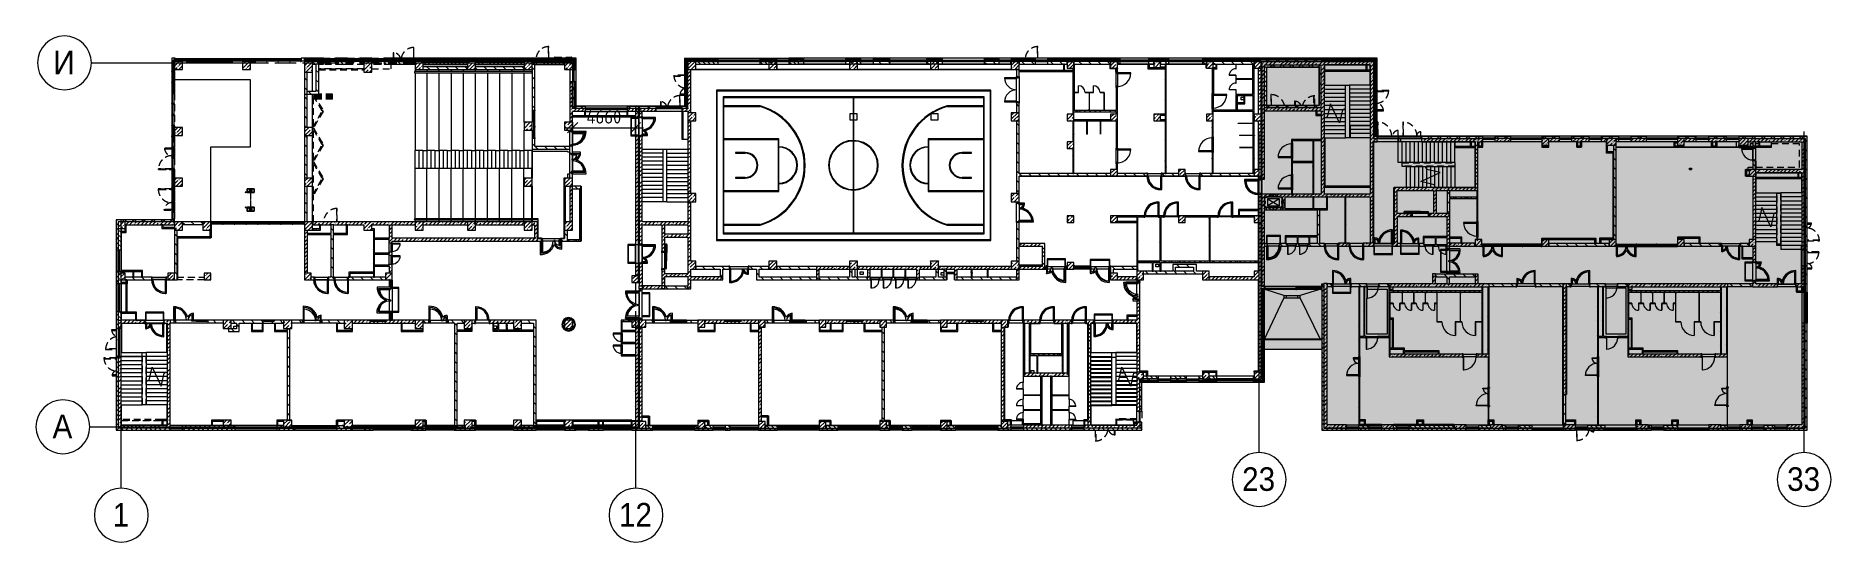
# Model space of a CAD drawing. Header units: millimetres. Extents: x 81633 to 280618, y -8553 to 29000.
# Drawn here: x 139274 to 272512, y -8553 to 29000 of the extents above; entities that cross this region are included whole.
import ezdxf

# ---------------------------------------------------------------- set-up
doc = ezdxf.new("R2010")
doc.units = ezdxf.units.MM
doc.linetypes.add('200_ШТРИХ__ш1_п0_6_', pattern=[800, 500, -300])
doc.linetypes.add('Осевая', pattern=[3175, 635, -476.25, 1587.5, -476.25])
for name, color, linetype, lineweight in [('A-ANNO-DIMS', 7, 'Continuous', 9), ('A-ANNO-DIMS-500', 7, 'Continuous', 9), ('A-DETL-MBND-1', 7, '200_ШТРИХ__ш1_п0_6_', 9), ('A-DOOR-6', 7, 'Continuous', 5), ('A-GENM-7', 7, 'Continuous', 5), ('A-GLAZ-3', 7, 'Continuous', 5), ('A-GLAZ-CURT-2', 7, 'Continuous', 5), ('A-GLAZ-CWMG-2', 7, 'Continuous', 5), ('A-WALL', 7, 'Continuous', 9), ('A-WALL-2', 7, 'Continuous', 5), ('I-WALL-5', 7, 'Continuous', 5), ('S-COLS-2', 7, 'Continuous', 5), ('S-STRS-2', 7, 'Continuous', 5), ('S-STRS-MBND-2', 7, 'Continuous', 5), ('Оси', 7, 'Continuous', 9), ('Оси-1', 7, 'Continuous', 20), ('Оси-2', 7, 'Осевая', 9)]:
    doc.layers.add(name, color=color, linetype=linetype, lineweight=lineweight)
for name, color, linetype, lineweight, true_color in [('A-DETL-1', 7, 'Continuous', 5, 0x737373), ('A-DETL-GENF-4', 7, 'Continuous', 5, 0xe2e2e2), ('A-DETL-GENF-5', 7, 'Continuous', 5, 0xb7b7b7), ('A-DETL-GENF-6', 7, 'Continuous', 5, 0xaaaaaa), ('A-DOOR-3', 7, 'Continuous', 5, 0xb7b7b7), ('A-DOOR-4', 7, 'Continuous', 5, 0xe2e2e2), ('A-DOOR-5', 7, 'Continuous', 5, 0xaaaaaa), ('A-DOOR-7', 7, 'Continuous', 5, 0x737373), ('A-DOOR-FRAM-2', 7, 'Continuous', 5, 0xe2e2e2), ('A-DOOR-FRAM-3', 7, 'Continuous', 5, 0xb7b7b7), ('A-DOOR-FRAM-4', 7, 'Continuous', 5, 0xaaaaaa), ('A-FLOR-2', 7, 'Continuous', 5, 0xaaaaaa), ('A-FLOR-3', 7, 'Continuous', 5, 0xb7b7b7), ('A-GENM-8', 7, 'Continuous', 5, 0x737373), ('A-GENM-9', 7, 'Continuous', 5, 0xe2ddcd), ('A-GLAZ-2', 7, 'Continuous', 5, 0x737373), ('A-GLAZ-CURT-3', 7, 'Continuous', 5, 0x737373), ('A-GLAZ-CWMG-3', 7, 'Continuous', 5, 0x383e42), ('A-GLAZ-CWMG-4', 7, 'Continuous', 5, 0x737373), ('A-ROOF-1', 7, 'Continuous', 5, 0x737373), ('A-WALL-3', 7, 'Continuous', 5, 0x737373), ('A-WALL-4', 7, 'Continuous', 9, 0x737373), ('A-WALL-PATT-1', 7, 'Continuous', 5, 0x787878), ('I-WALL-3', 7, 'Continuous', 5, 0xe7e7e7), ('I-WALL-4', 7, 'Continuous', 9, 0xe7e7e7), ('I-WALL-6', 7, 'Continuous', 5, 0x737373), ('I-WALL-7', 7, 'Continuous', 5, 0x787878), ('M-EQPM-3', 7, 'Continuous', 5, 0x737373), ('S-COLS-3', 7, 'Continuous', 5, 0x737373), ('S-STRS-3', 7, 'Continuous', 5, 0x737373), ('S-STRS-MBND-3', 7, 'Continuous', 5, 0x737373)]:
    doc.layers.add(name, color=color, linetype=linetype, lineweight=lineweight, true_color=true_color)
doc.layers.add('A-DETL-GENF-3', color=7, linetype='Continuous', lineweight=9, true_color=0xc0c0c0, transparency=0.4)
doc.styles.add('Arial_1', font='arial.ttf', dxfattribs={"width": 0.9, "height": 1750})
doc.styles.add('ISOCPEUR_2', font='isocpeur.ttf', dxfattribs={"width": 0.9, "height": 1000})
doc.dimstyles.new('ISO-2_0_0_9К_Средний_округл2_1', dxfattribs={"dimscale": 304.8, "dimtxt": 995.981176, "dimasz": 2.46063, "dimexe": 1.968504, "dimexo": 0, "dimgap": 0, "dimtad": 1, "dimdec": 0, "dimrnd": 10, "dimzin": 0, "dimdsep": 46, "dimtxsty": 'ISOCPEUR_2', "dimblk1": 'OBLIQUE', "dimblk2": 'OBLIQUE', "dimsah": 1, "dimcen": 0.09, "dimdle": 1.968504, "dimazin": 0, "dimtfac": 1, "dimtdec": 4, "dimtix": 1, "dimtmove": 0, "dimatfit": 3, "dimfxl": 1, "dimtvp": 1, "dimtolj": 1, "dimtzin": 0, "dimarcsym": 2})
pattern_1 = [(45, (145501.93, 0), (-353.5534, 353.5534), []), (135, (145501.93, 0), (-353.5534, -353.5534), [])]
pattern_2 = [(45, (145501.93, 0), (-285.1231, 285.1231), []), (45, (145787.05, 0), (-285.1231, 285.1231), [504.031, -100.806, 16.764, -84.042])]
pattern_3 = [(135, (145501.93, 0), (-176.7767, -176.7767), [])]
pattern_4 = [(135, (145501.93, 0), (-353.5534, -353.5534), [])]
pattern_5 = [(45, (145501.93, 0), (-176.7767, 176.7767), [])]
pattern_6 = [(135, (1826.41, 164.685), (-14.14214, -14.14214), []), (225, (1826.41, 164.685), (14.14214, -14.14214), [])]
pattern_7 = [(45, (-296.384, 164.685), (-14.1421, 14.1421), []), (135, (-296.384, 164.685), (-14.1421, -14.1421), [])]
pattern_8 = [(135, (1751.41, 164.685), (-14.14214, -14.14214), []), (225, (1751.41, 164.685), (14.14214, -14.14214), [])]
pattern_9 = [(45, (-371.384, 164.685), (-14.1421, 14.1421), []), (135, (-371.384, 164.685), (-14.1421, -14.1421), [])]
pattern_10 = [(135, (1576.41, 164.685), (-14.14214, -14.14214), []), (225, (1576.41, 164.685), (14.14214, -14.14214), [])]
pattern_11 = [(45, (-546.384, 164.685), (-14.1421, 14.1421), []), (135, (-546.384, 164.685), (-14.1421, -14.1421), [])]
pattern_12 = [(135, (145501.93, 0), (-377.1708, -377.1708), [533.4, -88.9, 17.78, -88.9]), (135, (145501.93, 376.94), (-377.1708, -377.1708), []), (50, (145501.93, 0), (637.6445, -55.7866), [66.675, -733.425]), (355, (145501.9, 0), (-123.3494, 668.6992), [53.34, -586.74]), (100.451, (145555.07, -4.65), (514.299, 612.908), [56.665, -623.315]), (46.184, (145501.9, 177.8), (948.7764, -147.1497), [100.012, -1100.137]), (96.636, (145581, 165.5), (830.909, 865.997), [84.998, -934.973]), (351.184, (145501.9, 177.8), (830.918, 865.988), [80.01, -880.11]), (21, (145590.83, 133.35), (530.6506, -357.9283), [66.675, -733.425]), (326, (145590.8, 133.35), (216.308, 644.6585), [53.34, -586.74]), (71.451, (145635.05, 103.5), (746.9596, 286.7243), [56.665, -623.315]), (37.5, (145501.93, 0), (10.81053, 295.9426), [16.764, -562.864, 16.764, -578.866, -588.962]), (37.5, (145501.93, 0), (10.81053, 295.9426), [-1175.258, 16.764, -572.198]), (7.5, (145501.93, 0), (233.86916, 350.63175), [16.764, -322.834, 16.764, -549.529, -224.472]), (7.5, (145501.93, 0), (233.86916, 350.63175), [-905.891, 16.764, -207.708]), (327.5, (145303.68, 0), (474.5678, -20.0513), [16.764, -205.486, 16.764, -676.656, -920.115]), (327.5, (145303.68, 0), (474.5678, -20.0513), [-915.67, 16.764, -903.351]), (317.5, (145214.8, 0), (518.4522, 88.9934), [16.764, -272.161, 16.764, -443.738, -653.415]), (317.5, (145214.8, 0), (518.4522, 88.9934), [-749.427, 16.764, -636.651])]
pattern_13 = [(135, (1751.41, 174.685), (-14.14214, -14.14214), []), (225, (1751.41, 174.685), (14.14214, -14.14214), [])]
pattern_14 = [(45, (-371.384, 174.685), (-14.1421, 14.1421), []), (135, (-371.384, 174.685), (-14.1421, -14.1421), [])]
pattern_15 = [(135, (1751.41, 104.685), (-14.14214, -14.14214), []), (225, (1751.41, 104.685), (14.14214, -14.14214), [])]
pattern_16 = [(45, (-371.384, 104.685), (-14.1421, 14.1421), []), (135, (-371.384, 104.685), (-14.1421, -14.1421), [])]
pattern_17 = [(135, (1951.41, 164.685), (-14.14214, -14.14214), []), (225, (1951.41, 164.685), (14.14214, -14.14214), [])]
pattern_18 = [(45, (-171.384, 164.685), (-14.1421, 14.1421), []), (135, (-171.384, 164.685), (-14.1421, -14.1421), [])]
pattern_19 = [(135, (1951.41, 124.685), (-14.14214, -14.14214), []), (225, (1951.41, 124.685), (14.14214, -14.14214), [])]
pattern_20 = [(45, (-171.384, 124.685), (-14.1421, 14.1421), []), (135, (-171.384, 124.685), (-14.1421, -14.1421), [])]
pattern_21 = [(45, (145501.9, 0), (-530.33, 530.33), []), (135, (145501.9, 0), (-530.33, -530.33), [])]

msp = doc.modelspace()

# ---------------------------------------------------------------- texts
at = {"layer": 'Оси', "char_height": 1750, "attachment_point": 1, "style": 'Arial_1'}
for s, insert, width in [('\\fArial|b0|i0|c204|p34|;\\W.9;И', (140568.5, 27905.2), 1948.101), ('\\fArial|b0|i0|c204|p34|;\\W.9;А', (140510.5, 905.2), 1803.797), ('23', (228798.9, -3003), 3030.379), ('33', (269248.9, -3003), 3030.379), ('\\fArial|b0|i0|c204|p34|;\\W.9;1', (144974.4, -5649.6), 1515.189), ('12', (182548.9, -5649.6), 3030.379)]:
    msp.add_mtext(s, dxfattribs=dict(at, insert=insert, width=width))

# ---------------------------------------------------------------- blocks, each defined once
blk = doc.blocks.new('BSC_Колонна _Прямоугольная - 600х600-23286269-2_3_3_птичка')
at = {"layer": 'S-COLS-2'}
h = blk.add_hatch(dxfattribs=at)
h.set_pattern_fill('FP_61', color=256, style=0, pattern_type=2)
h.set_pattern_definition([(45, (-29509.74, -7600), (-285.123, 285.123), []), (45, (-29224.6, -7600), (-285.123, 285.123), [504.031, -100.806, 16.764, -84.042])])
h.paths.add_polyline_path([(-300, -300), (300, -300), (300, 300), (-300, 300)])
for p, q in [((300, 300), (-300, 300)), ((-300, 300), (-300, -300)), ((300, -300), (300, 300)), ((-300, -300), (300, -300))]:
    blk.add_line(p, q, dxfattribs=at)
blk = doc.blocks.new('BSC_Колонна _Прямоугольная - 500х500-23286270-2_3_3_птичка')
at = {"layer": 'S-COLS-2'}
h = blk.add_hatch(dxfattribs=at)
h.set_pattern_fill('FP_62', color=256, style=0, pattern_type=2)
h.set_pattern_definition([(45, (-38790, -7650), (-285.123, 285.123), []), (45, (-38504.88, -7650), (-285.123, 285.123), [504.031, -100.806, 16.764, -84.042])])
h.paths.add_polyline_path([(-250, -250), (250, -250), (250, 250), (-250, 250), (-250, -231)])
for p, q in [((250, 250), (-250, 250)), ((-250, 250), (-250, -250)), ((250, -250), (250, 250)), ((-250, -250), (250, -250))]:
    blk.add_line(p, q, dxfattribs=at)
blk = doc.blocks.new('BSC_Колонна _Прямоугольная - 500х500-V88-2_3_3_птичка')
at = {"layer": 'S-COLS-2'}
h = blk.add_hatch(dxfattribs=at)
h.set_pattern_fill('FP_63', color=256, style=0, pattern_type=2)
h.set_pattern_definition([(45, (-43160, -7650), (-285.123, 285.123), []), (45, (-42874.88, -7650), (-285.123, 285.123), [504.031, -100.806, 16.764, -84.042])])
h.paths.add_polyline_path([(-250, -250), (250, -250), (250, 250), (-250, 250)])
for p, q in [((250, 250), (-250, 250)), ((-250, 250), (-250, -250)), ((250, -250), (250, 250)), ((-250, -250), (250, -250))]:
    blk.add_line(p, q, dxfattribs=at)
blk = doc.blocks.new('BSC_Колонна _Прямоугольная - 500х500-V89-2_3_3_птичка')
at = {"layer": 'S-COLS-2'}
h = blk.add_hatch(dxfattribs=at)
h.set_pattern_fill('FP_64', color=256, style=0, pattern_type=2)
h.set_pattern_definition([(45, (-47660, -7650), (-285.123, 285.123), []), (45, (-47374.88, -7650), (-285.123, 285.123), [504.031, -100.806, 16.764, -84.042])])
h.paths.add_polyline_path([(-250, -250), (250, -250), (250, 250), (-250, 250)])
for p, q in [((250, 250), (-250, 250)), ((-250, 250), (-250, -250)), ((250, -250), (250, 250)), ((-250, -250), (250, -250))]:
    blk.add_line(p, q, dxfattribs=at)
blk = doc.blocks.new('BSC_Колонна _Прямоугольная - 500х500-V90-2_3_3_птичка')
at = {"layer": 'S-COLS-2'}
h = blk.add_hatch(dxfattribs=at)
h.set_pattern_fill('FP_65', color=256, style=0, pattern_type=2)
h.set_pattern_definition([(45, (-52160, -7650), (-285.123, 285.123), []), (45, (-51874.88, -7650), (-285.123, 285.123), [504.031, -100.806, 16.764, -84.042])])
h.paths.add_polyline_path([(-250, -250), (250, -250), (250, 250), (-250, 250)])
for p, q in [((250, 250), (-250, 250)), ((-250, 250), (-250, -250)), ((250, -250), (250, 250)), ((-250, -250), (250, -250))]:
    blk.add_line(p, q, dxfattribs=at)
blk = doc.blocks.new('BSC_Колонна _Прямоугольная - 500х500-V91-2_3_3_птичка')
at = {"layer": 'S-COLS-2'}
h = blk.add_hatch(dxfattribs=at)
h.set_pattern_fill('FP_66', color=256, style=0, pattern_type=2)
h.set_pattern_definition([(45, (-61160, -7650), (-285.1231, 285.1231), []), (45, (-60874.88, -7650), (-285.123, 285.123), [504.031, -100.806, 16.764, -84.042])])
h.paths.add_polyline_path([(-250, -250), (250, -250), (250, 250), (-250, 250)])
for p, q in [((250, 250), (-250, 250)), ((-250, 250), (-250, -250)), ((250, -250), (250, 250)), ((-250, -250), (250, -250))]:
    blk.add_line(p, q, dxfattribs=at)
blk = doc.blocks.new('BSC_Колонна _Прямоугольная - 600х600-V92-2_3_3_птичка')
at = {"layer": 'S-COLS-2'}
h = blk.add_hatch(dxfattribs=at)
h.set_pattern_fill('FP_67', color=256, style=0, pattern_type=2)
h.set_pattern_definition([(45, (-25860, -200), (-285.123, 285.123), []), (45, (-25574.88, -200), (-285.123, 285.123), [504.031, -100.806, 16.764, -84.042])])
h.paths.add_polyline_path([(-300, -300), (300, -300), (300, 300), (-300, 300)])
for p, q in [((300, 300), (-300, 300)), ((-300, 300), (-300, -300)), ((300, -300), (300, 300)), ((-300, -300), (300, -300))]:
    blk.add_line(p, q, dxfattribs=at)
blk = doc.blocks.new('BSC_Колонна _Прямоугольная - 600х600-V93-2_3_3_птичка')
at = {"layer": 'S-COLS-2'}
h = blk.add_hatch(dxfattribs=at)
h.set_pattern_fill('FP_68', color=256, style=0, pattern_type=2)
h.set_pattern_definition([(45, (-29509.74, -200), (-285.123, 285.123), []), (45, (-29224.6, -200), (-285.123, 285.123), [504.031, -100.806, 16.764, -84.042])])
h.paths.add_polyline_path([(-300, -300), (300, -300), (300, 300), (-300, 300)])
for p, q in [((300, 300), (-300, 300)), ((-300, 300), (-300, -300)), ((300, -300), (300, 300)), ((-300, -300), (300, -300))]:
    blk.add_line(p, q, dxfattribs=at)
blk = doc.blocks.new('BSC_Колонна _Прямоугольная - 500х500-V94-2_3_3_птичка')
at = {"layer": 'S-COLS-2'}
h = blk.add_hatch(dxfattribs=at)
h.set_pattern_fill('FP_69', color=256, style=0, pattern_type=2)
h.set_pattern_definition([(45, (-38790, -150), (-285.123, 285.123), []), (45, (-38504.88, -150), (-285.123, 285.123), [504.031, -100.806, 16.764, -84.042])])
h.paths.add_polyline_path([(-250, -250), (250, -250), (250, 250), (-250, 250), (-250, 170)])
for p, q in [((250, 250), (-250, 250)), ((-250, 250), (-250, -250)), ((250, -250), (250, 250)), ((-250, -250), (250, -250))]:
    blk.add_line(p, q, dxfattribs=at)
blk = doc.blocks.new('BSC_Колонна _Прямоугольная - 500х500-V95-2_3_3_птичка')
at = {"layer": 'S-COLS-2'}
h = blk.add_hatch(dxfattribs=at)
h.set_pattern_fill('FP_70', color=256, style=0, pattern_type=2)
h.set_pattern_definition([(45, (-43160, -150), (-285.123, 285.123), []), (45, (-42874.88, -150), (-285.123, 285.123), [504.031, -100.806, 16.764, -84.042])])
h.paths.add_polyline_path([(-250, -250), (250, -250), (250, 250), (-250, 250), (-250, 170)])
for p, q in [((250, 250), (-250, 250)), ((-250, 250), (-250, -250)), ((250, -250), (250, 250)), ((-250, -250), (250, -250))]:
    blk.add_line(p, q, dxfattribs=at)
blk = doc.blocks.new('BSC_Колонна _Прямоугольная - 500х500-V96-2_3_3_птичка')
at = {"layer": 'S-COLS-2'}
h = blk.add_hatch(dxfattribs=at)
h.set_pattern_fill('FP_71', color=256, style=0, pattern_type=2)
h.set_pattern_definition([(45, (-47660, -150), (-285.123, 285.123), []), (45, (-47374.88, -150), (-285.123, 285.123), [504.031, -100.806, 16.764, -84.042])])
h.paths.add_polyline_path([(-250, -250), (250, -250), (250, 250), (-250, 250), (-250, 170)])
for p, q in [((250, 250), (-250, 250)), ((-250, 250), (-250, -250)), ((250, -250), (250, 250)), ((-250, -250), (250, -250))]:
    blk.add_line(p, q, dxfattribs=at)
blk = doc.blocks.new('BSC_Колонна _Прямоугольная - 500х500-V97-2_3_3_птичка')
at = {"layer": 'S-COLS-2'}
h = blk.add_hatch(dxfattribs=at)
h.set_pattern_fill('FP_72', color=256, style=0, pattern_type=2)
h.set_pattern_definition([(45, (-52160, -150), (-285.123, 285.123), []), (45, (-51874.88, -150), (-285.123, 285.123), [504.031, -100.806, 16.764, -84.042])])
h.paths.add_polyline_path([(-250, -250), (250, -250), (250, 250), (-250, 250)])
for p, q in [((250, 250), (-250, 250)), ((-250, 250), (-250, -250)), ((250, -250), (250, 250)), ((-250, -250), (250, -250))]:
    blk.add_line(p, q, dxfattribs=at)
blk = doc.blocks.new('BSC_Колонна _Прямоугольная - 500х500-V98-2_3_3_птичка')
at = {"layer": 'S-COLS-2'}
h = blk.add_hatch(dxfattribs=at)
h.set_pattern_fill('FP_73', color=256, style=0, pattern_type=2)
h.set_pattern_definition([(45, (-61160, -150), (-285.123, 285.123), []), (45, (-60874.88, -150), (-285.123, 285.123), [504.031, -100.806, 16.764, -84.042])])
h.paths.add_polyline_path([(-250, -250), (250, -250), (250, 250), (-250, 250)])
for p, q in [((250, 250), (-250, 250)), ((-250, 250), (-250, -250)), ((250, -250), (250, 250)), ((-250, -250), (250, -250))]:
    blk.add_line(p, q, dxfattribs=at)
blk = doc.blocks.new('BSC_Колонна _Прямоугольная - 500х500-V99-2_3_3_птичка')
at = {"layer": 'S-COLS-2'}
h = blk.add_hatch(dxfattribs=at)
h.set_pattern_fill('FP_74', color=256, style=0, pattern_type=2)
h.set_pattern_definition([(45, (-65660, -150), (-285.1231, 285.1231), []), (45, (-65374.88, -150), (-285.1231, 285.1231), [504.031, -100.806, 16.764, -84.042])])
h.paths.add_polyline_path([(-66, -250), (250, -250), (250, 250), (-250, 250), (-250, -250)])
for p, q in [((250, 250), (-250, 250)), ((-250, 250), (-250, -250)), ((250, -250), (250, 250)), ((-250, -250), (250, -250))]:
    blk.add_line(p, q, dxfattribs=at)
blk = doc.blocks.new('BSC_Колонна _Прямоугольная - 500х500-V100-2_3_3_птичка')
at = {"layer": 'S-COLS-2'}
h = blk.add_hatch(dxfattribs=at)
h.set_pattern_fill('FP_75', color=256, style=0, pattern_type=2)
h.set_pattern_definition([(45, (-75730, -3800), (-285.1231, 285.1231), []), (45, (-75444.88, -3800), (-285.1231, 285.1231), [504.031, -100.806, 16.764, -84.042])])
h.paths.add_polyline_path([(-250, -250), (250, -250), (250, 250), (-250, 250), (-250, 70)])
for p, q in [((250, 250), (-250, 250)), ((-250, 250), (-250, -250)), ((250, -250), (250, 250)), ((-250, -250), (250, -250))]:
    blk.add_line(p, q, dxfattribs=at)
blk = doc.blocks.new('BSC_Колонна _Прямоугольная - 500х500-V101-2_3_3_птичка')
at = {"layer": 'S-COLS-2'}
h = blk.add_hatch(dxfattribs=at)
h.set_pattern_fill('FP_76', color=256, style=0, pattern_type=2)
h.set_pattern_definition([(45, (-80600, -3800), (-285.1231, 285.1231), []), (45, (-80314.88, -3800), (-285.1231, 285.1231), [504.031, -100.806, 16.764, -84.042])])
h.paths.add_polyline_path([(-250, -250), (250, -250), (250, 250), (-250, 250)])
for p, q in [((250, 250), (-250, 250)), ((-250, 250), (-250, -250)), ((250, -250), (250, 250)), ((-250, -250), (250, -250))]:
    blk.add_line(p, q, dxfattribs=at)
blk = doc.blocks.new('BSC_Колонна _Прямоугольная - 500х500-V102-2_3_3_птичка')
at = {"layer": 'S-COLS-2'}
h = blk.add_hatch(dxfattribs=at)
h.set_pattern_fill('FP_77', color=256, style=0, pattern_type=2)
h.set_pattern_definition([(45, (-65660, -7650), (-285.1231, 285.1231), []), (45, (-65374.88, -7650), (-285.1231, 285.1231), [504.031, -100.806, 16.764, -84.042])])
h.paths.add_polyline_path([(-250, -250), (250, -250), (250, 250), (-250, 250)])
for p, q in [((250, 250), (-250, 250)), ((-250, 250), (-250, -250)), ((250, -250), (250, 250)), ((-250, -250), (250, -250))]:
    blk.add_line(p, q, dxfattribs=at)
blk = doc.blocks.new('BSC_Колонна _Прямоугольная - 600х600-23205240-2_3_3_птичка')
at = {"layer": 'S-COLS-2'}
h = blk.add_hatch(dxfattribs=at)
h.set_pattern_fill('FP_78', color=256, style=0, pattern_type=2)
h.set_pattern_definition([(45, (-66460, -12000), (-285.1231, 285.1231), []), (45, (-66174.88, -12000), (-285.1231, 285.1231), [504.031, -100.806, 16.764, -84.042])])
h.paths.add_polyline_path([(-300, -300), (300, -300), (300, 300), (-300, 300)])
for p, q in [((300, 300), (-300, 300)), ((-300, 300), (-300, -300)), ((300, -300), (300, 300)), ((-300, -300), (300, -300))]:
    blk.add_line(p, q, dxfattribs=at)
blk = doc.blocks.new('BSC_Колонна _Прямоугольная - 600х800-24078684-2_3_3_птичка')
at = {"layer": 'S-COLS-2'}
h = blk.add_hatch(dxfattribs=at)
h.set_pattern_fill('FP_79', color=256, style=0, pattern_type=2)
h.set_pattern_definition([(45, (-14010, -26700), (-285.123, 285.123), []), (45, (-13724.88, -26700), (-285.123, 285.123), [504.031, -100.806, 16.764, -84.042])])
h.paths.add_polyline_path([(300, -400), (300, 400), (-300, 400), (-300, -400)])
for p, q in [((300, 400), (-300, 400)), ((-300, 400), (-300, -400)), ((300, -400), (300, 400)), ((-300, -400), (300, -400))]:
    blk.add_line(p, q, dxfattribs=at)
blk = doc.blocks.new('BSC_Колонна _Прямоугольная - 600х600-V103-2_3_3_птичка')
at = {"layer": 'S-COLS-2'}
h = blk.add_hatch(dxfattribs=at)
h.set_pattern_fill('FP_81', color=256, style=0, pattern_type=2)
h.set_pattern_definition([(45, (-14010, -14900), (-285.123, 285.123), []), (45, (-13724.88, -14900), (-285.123, 285.123), [504.031, -100.806, 16.764, -84.042])])
h.paths.add_polyline_path([(-300, -300), (300, -300), (300, 300), (-300, 300), (-300, 211)])
for p, q in [((300, 300), (-300, 300)), ((-300, 300), (-300, -300)), ((300, -300), (300, 300)), ((-300, -300), (300, -300))]:
    blk.add_line(p, q, dxfattribs=at)
blk = doc.blocks.new('BSC_Колонна _Прямоугольная - 600х600-23295697-2_3_3_птичка')
at = {"layer": 'S-COLS-2'}
h = blk.add_hatch(dxfattribs=at)
h.set_pattern_fill('FP_82', color=256, style=0, pattern_type=2)
h.set_pattern_definition([(45, (-14010, -18150), (-285.123, 285.123), []), (45, (-13724.88, -18150), (-285.123, 285.123), [504.031, -100.806, 16.764, -84.042])])
h.paths.add_polyline_path([(-300, -300), (300, -300), (300, 300), (-300, 300)])
for p, q in [((300, 300), (-300, 300)), ((-300, 300), (-300, -300)), ((300, -300), (300, 300)), ((-300, -300), (300, -300))]:
    blk.add_line(p, q, dxfattribs=at)
blk = doc.blocks.new('BSC_Колонна _Прямоугольная - 600х600-V104-2_3_3_птичка')
at = {"layer": 'S-COLS-2'}
h = blk.add_hatch(dxfattribs=at)
h.set_pattern_fill('FP_83', color=256, style=0, pattern_type=2)
h.set_pattern_definition([(45, (-14010, -21900), (-285.123, 285.123), []), (45, (-13724.88, -21900), (-285.123, 285.123), [504.031, -100.806, 16.764, -84.042])])
h.paths.add_polyline_path([(-300, -300), (300, -300), (300, 300), (-300, 300)])
for p, q in [((300, 300), (-300, 300)), ((-300, 300), (-300, -300)), ((300, -300), (300, 300)), ((-300, -300), (300, -300))]:
    blk.add_line(p, q, dxfattribs=at)
blk = doc.blocks.new('BSC_Колонна _Прямоугольная - 600х600-V105-2_3_3_птичка')
at = {"layer": 'S-COLS-2'}
h = blk.add_hatch(dxfattribs=at)
h.set_pattern_fill('FP_84', color=256, style=0, pattern_type=2)
h.set_pattern_definition([(45, (-25860, -7600), (-285.123, 285.123), []), (45, (-25574.88, -7600), (-285.123, 285.123), [504.031, -100.806, 16.764, -84.042])])
h.paths.add_polyline_path([(-300, -300), (300, -300), (300, 300), (-300, 300)])
for p, q in [((300, 300), (-300, 300)), ((-300, 300), (-300, -300)), ((300, -300), (300, 300)), ((-300, -300), (300, -300))]:
    blk.add_line(p, q, dxfattribs=at)
blk = doc.blocks.new('BSC_Колонна _Прямоугольная - 600х600-V106-2_3_3_птичка')
at = {"layer": 'S-COLS-2'}
h = blk.add_hatch(dxfattribs=at)
h.set_pattern_fill('FP_85', color=256, style=0, pattern_type=2)
h.set_pattern_definition([(45, (-26110, -26800), (-285.123, 285.123), []), (45, (-25824.88, -26800), (-285.123, 285.123), [504.031, -100.806, 16.764, -84.042])])
h.paths.add_polyline_path([(-300, -300), (300, -300), (300, 300), (-300, 300)])
for p, q in [((300, 300), (-300, 300)), ((-300, 300), (-300, -300)), ((300, -300), (300, 300)), ((-300, -300), (300, -300))]:
    blk.add_line(p, q, dxfattribs=at)
blk = doc.blocks.new('BSC_Колонна _Прямоугольная - 600х600-V107-2_3_3_птичка')
at = {"layer": 'S-COLS-2'}
h = blk.add_hatch(dxfattribs=at)
h.set_pattern_fill('FP_86', color=256, style=0, pattern_type=2)
h.set_pattern_definition([(45, (-26110, -14900), (-285.123, 285.123), []), (45, (-25824.88, -14900), (-285.123, 285.123), [504.031, -100.806, 16.764, -84.042])])
h.paths.add_polyline_path([(-300, -300), (300, -300), (300, 300), (-300, 300), (-300, 211)])
for p, q in [((300, 300), (-300, 300)), ((-300, 300), (-300, -300)), ((300, -300), (300, 300)), ((-300, -300), (300, -300))]:
    blk.add_line(p, q, dxfattribs=at)
blk = doc.blocks.new('BSC_Колонна _Прямоугольная - 600х600-V108-2_3_3_птичка')
at = {"layer": 'S-COLS-2'}
h = blk.add_hatch(dxfattribs=at)
h.set_pattern_fill('FP_87', color=256, style=0, pattern_type=2)
h.set_pattern_definition([(45, (-66460, -17000), (-285.1231, 285.1231), []), (45, (-66174.88, -17000), (-285.1231, 285.1231), [504.031, -100.806, 16.764, -84.042])])
h.paths.add_polyline_path([(-300, -300), (300, -300), (300, 300), (-300, 300)])
for p, q in [((300, 300), (-300, 300)), ((-300, 300), (-300, -300)), ((300, -300), (300, 300)), ((-300, -300), (300, -300))]:
    blk.add_line(p, q, dxfattribs=at)
blk = doc.blocks.new('BSC_Колонна _Прямоугольная - 500х500-23287078-2_3_3_птичка')
at = {"layer": 'S-COLS-2'}
h = blk.add_hatch(dxfattribs=at)
h.set_pattern_fill('FP_89', color=256, style=0, pattern_type=2)
h.set_pattern_definition([(45, (-84450, -22950), (-285.1231, 285.1231), []), (45, (-84164.88, -22950), (-285.1231, 285.1231), [504.031, -100.806, 16.764, -84.042])])
h.paths.add_polyline_path([(-250, -250), (250, -250), (250, 250), (-250, 250)])
for p, q in [((250, 250), (-250, 250)), ((-250, 250), (-250, -250)), ((250, -250), (250, 250)), ((-250, -250), (250, -250))]:
    blk.add_line(p, q, dxfattribs=at)
blk = doc.blocks.new('110_Дверь_СКБ_1Ст_Внутренняя1 - Д-8 950x2100h_охрана-V109-2_3_3_птичка')
at = {"layer": 'A-DOOR-4'}
h = blk.add_hatch(color=256, dxfattribs=at)
h.paths.add_polyline_path([(437.5, 100), (437.5, 60), (427.5, 60), (427.5, 20), (462.5, 20), (462.5, 100)])
h.paths.add_polyline_path([(-412.5, 100), (-437.5, 100), (-437.5, 20), (-402.5, 20), (-402.5, 60), (-412.5, 60)])
at = {"layer": 'A-DOOR-5'}
h = blk.add_hatch(dxfattribs=at)
h.set_pattern_fill('FP_6', color=256, style=0, pattern_type=2)
h.set_pattern_definition(pattern_6)
h.paths.add_polyline_path([(487.5, 100), (462.5, 100), (462.5, -100), (487.5, -100)])
at = {"layer": 'A-DOOR-FRAM-2'}
for points in [[(-492.5, 108), (-492.5, 100), (-422.5, 100), (-422.5, 108)], [(-422.5, 20), (-437.5, 20), (-437.5, -100), (-422.5, -100)], [(397.5, 950), (397.5, 100), (437.5, 100), (437.5, 950)], [(517.5, 108), (447.5, 108), (447.5, 100), (517.5, 100)], [(462.5, 20), (447.5, 20), (447.5, -100), (462.5, -100)], [(-492.5, -100), (-492.5, -108), (-422.5, -108), (-422.5, -100)], [(447.5, -100), (447.5, -108), (517.5, -108), (517.5, -100)]]:
    blk.add_hatch(color=256, dxfattribs=at).paths.add_polyline_path(points)
at = {"layer": 'A-DOOR-FRAM-4'}
h = blk.add_hatch(dxfattribs=at)
h.set_pattern_fill('FP_7', color=256, style=0, pattern_type=2)
h.set_pattern_definition(pattern_7)
h.paths.add_polyline_path([(-437.5, 100), (-462.5, 100), (-462.5, -100), (-437.5, -100)])
at = {"layer": 'A-DOOR-3'}
for p, q in [((437.5, 950), (397.5, 950)), ((397.5, 950), (397.5, 100)), ((397.5, 100), (437.5, 100)), ((437.5, 100), (437.5, 950))]:
    blk.add_line(p, q, dxfattribs=at)
blk.add_arc((437.5, 100), 850, 90, 180, dxfattribs=at)
at = {"layer": 'A-DOOR-FRAM-3'}
for p, q in [((-422.5, 108), (-492.5, 108)), ((-492.5, 108), (-492.5, 100)), ((-492.5, 100), (-422.5, 100)), ((-437.5, 100), (-462.5, 100)), ((-462.5, 100), (-462.5, -100)), ((-412.5, 100), (-437.5, 100)), ((-437.5, 100), (-437.5, 20)), ((-437.5, -100), (-437.5, 100)), ((-422.5, 100), (-437.5, 100)), ((-437.5, 100), (-437.5, 99)), ((-437.5, 99), (-422.5, 99)), ((-437.5, 20), (-402.5, 20)), ((-422.5, 20), (-437.5, 20)), ((-437.5, 20), (-437.5, -100)), ((-422.5, 100), (-422.5, 108)), ((-422.5, 99), (-422.5, 100)), ((-422.5, -100), (-422.5, 20)), ((-412.5, 60), (-412.5, 100)), ((-402.5, 60), (-412.5, 60)), ((-402.5, 20), (-402.5, 60)), ((437.5, 60), (427.5, 60)), ((427.5, 60), (427.5, 20)), ((427.5, 20), (462.5, 20)), ((437.5, 100), (437.5, 60)), ((462.5, 100), (437.5, 100)), ((517.5, 108), (447.5, 108)), ((447.5, 108), (447.5, 100)), ((462.5, 100), (447.5, 100)), ((447.5, 100), (447.5, 99)), ((447.5, 100), (517.5, 100)), ((447.5, 99), (462.5, 99)), ((462.5, 20), (447.5, 20)), ((447.5, 20), (447.5, -100)), ((462.5, 20), (462.5, 100)), ((487.5, 100), (462.5, 100)), ((462.5, 100), (462.5, -100)), ((462.5, 99), (462.5, 100)), ((462.5, -100), (462.5, 20)), ((487.5, -100), (487.5, 100)), ((517.5, 100), (517.5, 108)), ((-422.5, -100), (-492.5, -100)), ((-492.5, -100), (-492.5, -108)), ((-492.5, -108), (-422.5, -108)), ((-462.5, -100), (-437.5, -100)), ((-437.5, -100), (-422.5, -100)), ((-422.5, -108), (-422.5, -100)), ((447.5, -100), (462.5, -100)), ((517.5, -100), (447.5, -100)), ((447.5, -100), (447.5, -108)), ((447.5, -108), (517.5, -108)), ((462.5, -100), (487.5, -100)), ((517.5, -108), (517.5, -100))]:
    blk.add_line(p, q, dxfattribs=at)
blk = doc.blocks.new('110_Дверь_СКБ_2Ст - Д-5_п_ Из игровой в коридор-32679362-2_3_3_птичка')
at = {"layer": 'A-DOOR-4'}
h = blk.add_hatch(color=256, dxfattribs=at)
h.paths.add_polyline_path([(652.5, 30), (712.5, 30), (712.5, 110), (662.5, 110), (662.5, 60), (652.5, 60)])
h.paths.add_polyline_path([(-687.5, 30), (-627.5, 30), (-627.5, 60), (-637.5, 60), (-637.5, 110), (-687.5, 110)])
for points in [[(-587.5, 110), (-587.5, 510), (-637.5, 510), (-637.5, 110)], [(612.5, 110), (662.5, 110), (662.5, 1010), (612.5, 1010), (612.5, 479.2)], [(712.5, -110), (712.5, 30), (697.5, 30), (697.5, -110)]]:
    blk.add_hatch(color=256, dxfattribs=at).paths.add_polyline_path(points)
at = {"layer": 'A-DOOR-FRAM-2'}
for points in [[(-672.5, 110), (-672.5, 118), (-742.5, 118), (-742.5, 110)], [(-672.5, -110), (-672.5, 30), (-687.5, 30), (-687.5, -110)], [(767.5, 110), (767.5, 118), (697.5, 118), (697.5, 110)], [(-672.5, -118), (-672.5, -110), (-742.5, -112.5), (-742.5, -118)], [(767.5, -118), (767.5, -110), (697.5, -112.5), (697.5, -118), (717.1, -118)]]:
    blk.add_hatch(color=256, dxfattribs=at).paths.add_polyline_path(points)
at = {"layer": 'A-DOOR-3'}
for p, q in [((-637.5, 510), (-637.5, 110)), ((-587.5, 510), (-637.5, 510)), ((-637.5, 110), (-587.5, 110)), ((-587.5, 110), (-587.5, 510)), ((662.5, 1010), (612.5, 1010)), ((612.5, 1010), (612.5, 110)), ((612.5, 110), (662.5, 110)), ((662.5, 110), (662.5, 1010))]:
    blk.add_line(p, q, dxfattribs=at)
for centre, radius, start, end in [((-637.5, 110), 400, 360, 90), ((662.5, 110), 900, 90, 180)]:
    blk.add_arc(centre, radius, start, end, dxfattribs=at)
at = {"layer": 'A-DOOR-FRAM-3'}
for p, q in [((-672.5, 118), (-742.5, 118)), ((-742.5, 118), (-742.5, 110)), ((-742.5, 110), (-672.5, 110)), ((-637.5, 110), (-687.5, 110)), ((-687.5, 110), (-687.5, 30)), ((-687.5, 30), (-627.5, 30)), ((-672.5, 30), (-687.5, 30)), ((-687.5, 30), (-687.5, -110)), ((-672.5, 110), (-672.5, 118)), ((-672.5, -110), (-672.5, 30)), ((-637.5, 60), (-637.5, 110)), ((-627.5, 60), (-637.5, 60)), ((-627.5, 30), (-627.5, 60)), ((662.5, 60), (652.5, 60)), ((652.5, 60), (652.5, 30)), ((652.5, 30), (712.5, 30)), ((662.5, 110), (662.5, 60)), ((712.5, 110), (662.5, 110)), ((767.5, 118), (697.5, 118)), ((697.5, 118), (697.5, 110)), ((697.5, 110), (767.5, 110)), ((712.5, 30), (697.5, 30)), ((697.5, 30), (697.5, -110)), ((712.5, 30), (712.5, 110)), ((712.5, -110), (712.5, 30)), ((767.5, 110), (767.5, 118)), ((-672.5, -110), (-742.5, -110)), ((-742.5, -110), (-742.5, -118)), ((-742.5, -118), (-672.5, -118)), ((-687.5, -110), (-672.5, -110)), ((-672.5, -118), (-672.5, -110)), ((697.5, -110), (712.5, -110)), ((767.5, -110), (697.5, -110)), ((697.5, -110), (697.5, -118)), ((697.5, -118), (767.5, -118)), ((767.5, -118), (767.5, -110))]:
    blk.add_line(p, q, dxfattribs=at)
blk = doc.blocks.new('110_Дверь_СКБ_1Ст_Внутренняя1 - Д-4 1100x2100h_су мгн-32375332-2_3_3_птичка')
at = {"layer": 'A-DOOR-4'}
h = blk.add_hatch(color=256, dxfattribs=at)
h.paths.add_polyline_path([(512.5, 100), (512.5, 60), (502.5, 60), (502.5, 20), (537.5, 20), (537.5, 100)])
h.paths.add_polyline_path([(-487.5, 100), (-512.5, 100), (-512.5, 20), (-477.5, 20), (-477.5, 60), (-487.5, 60)])
at = {"layer": 'A-DOOR-5'}
h = blk.add_hatch(dxfattribs=at)
h.set_pattern_fill('FP_22', color=256, style=0, pattern_type=2)
h.set_pattern_definition(pattern_8)
h.paths.add_polyline_path([(562.5, 100), (537.5, 100), (537.5, -100), (562.5, -100)])
at = {"layer": 'A-DOOR-FRAM-2'}
for points in [[(-567.5, 108), (-567.5, 100), (-497.5, 100), (-497.5, 108)], [(-497.5, 20), (-512.5, 20), (-512.5, -100), (-497.5, -100)], [(-487.5, 1100), (-487.5, 100), (-447.5, 100), (-447.5, 1100)], [(592.5, 108), (522.5, 108), (522.5, 100), (592.5, 100)], [(537.5, 20), (522.5, 20), (522.5, -100), (537.5, -100)], [(-567.5, -100), (-567.5, -108), (-497.5, -108), (-497.5, -100)], [(592.5, -100), (522.5, -100), (522.5, -108), (592.5, -108)]]:
    blk.add_hatch(color=256, dxfattribs=at).paths.add_polyline_path(points)
at = {"layer": 'A-DOOR-FRAM-4'}
h = blk.add_hatch(dxfattribs=at)
h.set_pattern_fill('FP_23', color=256, style=0, pattern_type=2)
h.set_pattern_definition(pattern_9)
h.paths.add_polyline_path([(-512.5, 100), (-537.5, 100), (-537.5, -100), (-512.5, -100)])
at = {"layer": 'A-DOOR-5'}
for p, q in [((-487.5, 1100), (-487.5, 100)), ((-447.5, 1100), (-487.5, 1100)), ((-487.5, 100), (-447.5, 100)), ((-447.5, 100), (-447.5, 1100))]:
    blk.add_line(p, q, dxfattribs=at)
blk.add_arc((-487.5, 100), 1000, 360, 90, dxfattribs=at)
at = {"layer": 'A-DOOR-FRAM-4'}
for p, q in [((-497.5, 108), (-567.5, 108)), ((-567.5, 108), (-567.5, 100)), ((-567.5, 100), (-497.5, 100)), ((-512.5, 100), (-537.5, 100)), ((-537.5, 100), (-537.5, -100)), ((-487.5, 100), (-512.5, 100)), ((-512.5, 100), (-512.5, 20)), ((-512.5, -100), (-512.5, 100)), ((-497.5, 100), (-512.5, 100)), ((-512.5, 100), (-512.5, 99)), ((-512.5, 99), (-497.5, 99)), ((-512.5, 20), (-477.5, 20)), ((-497.5, 20), (-512.5, 20)), ((-512.5, 20), (-512.5, -100)), ((-497.5, 100), (-497.5, 108)), ((-497.5, 99), (-497.5, 100)), ((-497.5, -100), (-497.5, 20)), ((-487.5, 60), (-487.5, 100)), ((-477.5, 60), (-487.5, 60)), ((-477.5, 20), (-477.5, 60)), ((512.5, 60), (502.5, 60)), ((502.5, 60), (502.5, 20)), ((502.5, 20), (537.5, 20)), ((512.5, 100), (512.5, 60)), ((537.5, 100), (512.5, 100)), ((592.5, 108), (522.5, 108)), ((522.5, 108), (522.5, 100)), ((537.5, 100), (522.5, 100)), ((522.5, 100), (522.5, 99)), ((522.5, 100), (592.5, 100)), ((522.5, 99), (537.5, 99)), ((537.5, 20), (522.5, 20)), ((522.5, 20), (522.5, -100)), ((537.5, 20), (537.5, 100)), ((562.5, 100), (537.5, 100)), ((537.5, 100), (537.5, -100)), ((537.5, 99), (537.5, 100)), ((537.5, -100), (537.5, 20)), ((562.5, -100), (562.5, 100)), ((592.5, 100), (592.5, 108)), ((-497.5, -100), (-567.5, -100)), ((-567.5, -100), (-567.5, -108)), ((-567.5, -108), (-497.5, -108)), ((-537.5, -100), (-512.5, -100)), ((-512.5, -100), (-497.5, -100)), ((-497.5, -108), (-497.5, -100)), ((522.5, -100), (537.5, -100)), ((592.5, -100), (522.5, -100)), ((522.5, -100), (522.5, -108)), ((522.5, -108), (592.5, -108)), ((537.5, -100), (562.5, -100)), ((592.5, -108), (592.5, -100))]:
    blk.add_line(p, q, dxfattribs=at)
blk = doc.blocks.new('120_Окно_СКБ_1Ст - 120_Окно_СКБ_1Ст 900х2500_h_ с форточкой-22876038-2_3_3_птичка')
at = {"layer": 'A-GLAZ-2'}
for p, q in [((-450, -127), (-450, -57)), ((-450, -57), (-380, -57)), ((450, -57), (-450, -57)), ((-380, -127), (-450, -127)), ((-450, -127), (-400, -127)), ((-380, -127), (-400, -127)), ((-400, -127), (-400, -137)), ((-400, -137), (400, -137)), ((400, -137), (-400, -137)), ((-380, -57), (-380, -127)), ((380, -87), (-380, -87)), ((-380, -87), (-380, -127)), ((-330, -137), (-330, -87)), ((-330, -107), (330, -107)), ((330, -117), (-330, -117)), ((330, -137), (330, -87)), ((380, -127), (380, -57)), ((380, -57), (450, -57)), ((380, -127), (380, -87)), ((450, -127), (380, -127)), ((400, -127), (380, -127)), ((400, -127), (450, -127)), ((400, -137), (400, -127)), ((450, -57), (450, -127))]:
    blk.add_line(p, q, dxfattribs=at)
blk = doc.blocks.new('120_Окно_СКБ_1Ст - 120_Окно_СКБ_1Ст 900х2500_h_ с форточкой-22877787-2_3_3_птичка')
at = {"layer": 'A-GLAZ-2'}
for p, q in [((-450, -127), (-450, -57)), ((-450, -57), (-380, -57)), ((450, -57), (-450, -57)), ((-380, -127), (-450, -127)), ((-450, -127), (-400, -127)), ((-380, -127), (-400, -127)), ((-400, -127), (-400, -137)), ((-400, -137), (400, -137)), ((400, -137), (-400, -137)), ((-380, -57), (-380, -127)), ((380, -87), (-380, -87)), ((-380, -87), (-380, -127)), ((-330, -137), (-330, -87)), ((-330, -107), (330, -107)), ((330, -117), (-330, -117)), ((330, -137), (330, -87)), ((380, -127), (380, -57)), ((380, -57), (450, -57)), ((380, -127), (380, -87)), ((450, -127), (380, -127)), ((400, -127), (380, -127)), ((400, -127), (450, -127)), ((400, -137), (400, -127)), ((450, -57), (450, -127))]:
    blk.add_line(p, q, dxfattribs=at)
blk = doc.blocks.new('110_Дверь_СКБ_2Ст_Внутренняя - ДН-7д_л__ ДОО_Дв_1450x2100h_Загрузочная_ Помещение холодильных камер-21737406-2_3_3_птичка')
at = {"layer": 'A-DETL-MBND-1'}
for points in [[(-662.5, 283), (-662.5, 600), (-742.5, 600), (-742.5, 283)], [(767.5, 283), (767.5, 990), (687.5, 990), (687.5, 283)]]:
    blk.add_hatch(color=256, dxfattribs=at).paths.add_polyline_path(points)
for p, q in [((-742.5, 600), (-742.5, 283)), ((-662.5, 600), (-742.5, 600)), ((-662.5, 283), (-662.5, 600)), ((767.5, 990), (687.5, 990)), ((687.5, 990), (687.5, 283)), ((767.5, 283), (767.5, 990))]:
    blk.add_line(p, q, dxfattribs=at)
for centre, radius, start, end in [((-742.5, 40), 560, 26.054046, 90), ((767.5, 40), 950, 90, 165)]:
    blk.add_arc(centre, radius, start, end, dxfattribs=at)
blk = doc.blocks.new('110_Дверь_СКБ_1Ст_Внутренняя1 - ДН-6д_ ДОО_Дв_1150x2100-24253098-2_3_3_птичка')
at = {"layer": 'A-DETL-MBND-1'}
blk.add_hatch(color=256, dxfattribs=at).paths.add_polyline_path([(-472.5, 283), (-472.5, 1090), (-512.5, 1090), (-512.5, 283)])
for p, q in [((-512.5, 1090), (-512.5, 283)), ((-472.5, 1090), (-512.5, 1090)), ((-472.5, 283), (-472.5, 1090))]:
    blk.add_line(p, q, dxfattribs=at)
blk.add_arc((-512.5, 40), 1050, 13.41257, 90, dxfattribs=at)
blk = doc.blocks.new('Прямоугольный импост - Импост структурный с накладкой - 190мм-22856075-2_3_3_птичка')
at = {"layer": 'A-GLAZ-CWMG-2'}
for p, q in [((0, 190), (-50, 190)), ((-50, 190), (-50, 40)), ((-50, 40), (-40, 40)), ((-40, 0), (-50, 0)), ((-50, 0), (-50, -17)), ((-40, 40), (-40, 0)), ((-10, 0), (-10, 40)), ((-10, 40), (0, 40)), ((0, 0), (-10, 0)), ((0, 40), (0, 190)), ((0, -17), (0, 0)), ((-50, -17), (0, -17))]:
    blk.add_line(p, q, dxfattribs=at)
blk = doc.blocks.new('Прямоугольный импост - Импост структурный с накладкой - 190мм-V110-2_3_3_птичка')
at = {"layer": 'A-GLAZ-CWMG-2'}
for p, q in [((0, 190), (-50, 190)), ((-50, 190), (-50, 40)), ((-50, 40), (-40, 40)), ((-40, 0), (-50, 0)), ((-50, 0), (-50, -17)), ((-40, 40), (-40, 0)), ((-10, 0), (-10, 40)), ((-10, 40), (0, 40)), ((0, 0), (-10, 0)), ((0, 40), (0, 188)), ((0, -17), (0, 0)), ((-50, -17), (0, -17))]:
    blk.add_line(p, q, dxfattribs=at)
blk = doc.blocks.new('DOR_Проход в стене_Прямоугольный - 1050x1150 EI30-23344994-2_3_3_птичка')
at = {"layer": 'A-DOOR-3'}
for p, q in [((525, 100), (-525, 100)), ((525, -100), (-525, -100))]:
    blk.add_line(p, q, dxfattribs=at)
blk = doc.blocks.new('Прямоугольный импост - Импост структурный с накладкой - 190мм-22856805-2_3_3_птичка')
at = {"layer": 'A-GLAZ-CWMG-2'}
for p, q in [((0, 17), (-50, 17)), ((-50, 17), (-50, 0)), ((-50, 0), (-40, 0)), ((-40, 0), (-40, -40)), ((-10, -40), (-10, 0)), ((-10, 0), (0, 0)), ((0, 11), (0, 17)), ((-40, -40), (-50, -40)), ((-50, -40), (-50, -190)), ((-50, -190), (0, -190)), ((0, -40), (-10, -40))]:
    blk.add_line(p, q, dxfattribs=at)
blk = doc.blocks.new('BSC_Колонна _Прямоугольная - 600х600-23205375-2_3_3_птичка')
at = {"layer": 'S-COLS-2'}
h = blk.add_hatch(dxfattribs=at)
h.set_pattern_fill('FP_93', color=256, style=0, pattern_type=2)
h.set_pattern_definition([(45, (-54460, -12000), (-285.123, 285.123), []), (45, (-54174.88, -12000), (-285.123, 285.123), [504.031, -100.806, 16.764, -84.042])])
h.paths.add_polyline_path([(-300, -300), (300, -300), (300, 300), (-300, 300)])
for p, q in [((300, 300), (-300, 300)), ((-300, 300), (-300, -300)), ((300, -300), (300, 300)), ((-300, -300), (300, -300))]:
    blk.add_line(p, q, dxfattribs=at)
blk = doc.blocks.new('BSC_Колонна _Прямоугольная - 600х600-V111-2_3_3_птичка')
at = {"layer": 'S-COLS-2'}
h = blk.add_hatch(dxfattribs=at)
h.set_pattern_fill('FP_94', color=256, style=0, pattern_type=2)
h.set_pattern_definition([(45, (-42460, -26800), (-285.123, 285.123), []), (45, (-42174.88, -26800), (-285.123, 285.123), [504.031, -100.806, 16.764, -84.042])])
h.paths.add_polyline_path([(-300, -300), (300, -300), (300, 300), (-300, 300), (-300, 143)])
for p, q in [((300, 300), (-300, 300)), ((-300, 300), (-300, -300)), ((300, -300), (300, 300)), ((-300, -300), (300, -300))]:
    blk.add_line(p, q, dxfattribs=at)
blk = doc.blocks.new('110_Дверь_СКБ_2Ст - Д-6_л__ ДОО_Дв_1450x2100h_Дверь из раздевальной в коридор-V112-2_3_3_птичка')
at = {"layer": 'A-DOOR-4'}
h = blk.add_hatch(color=256, dxfattribs=at)
h.paths.add_polyline_path([(712.5, 100), (662.5, 100), (662.5, 50), (652.5, 50), (652.5, 20), (712.5, 20)])
h.paths.add_polyline_path([(-627.5, 20), (-627.5, 50), (-637.5, 50), (-637.5, 100), (-687.5, 100), (-687.5, 20)])
for points in [[(-587.5, 100), (-587.5, 450), (-637.5, 450), (-637.5, 100)], [(662.5, 100), (662.5, 1050), (612.5, 1050), (612.5, 100)]]:
    blk.add_hatch(color=256, dxfattribs=at).paths.add_polyline_path(points)
at = {"layer": 'A-DOOR-5'}
h = blk.add_hatch(dxfattribs=at)
h.set_pattern_fill('FP_17', color=256, style=0, pattern_type=2)
h.set_pattern_definition(pattern_10)
h.paths.add_polyline_path([(737.5, 100), (712.5, 100), (712.5, -100), (737.5, -100), (737.5, -24.8)])
at = {"layer": 'A-DOOR-FRAM-2'}
for points in [[(-672.5, 100), (-672.5, 108), (-742.5, 108), (-742.5, 100)], [(-672.5, 20), (-687.5, 20), (-687.5, -100), (-672.5, -100), (-672.5, -24.8)], [(767.5, 100), (767.5, 108), (697.5, 108), (697.5, 100)], [(712.5, 20), (697.5, 20), (697.5, -100), (712.5, -100), (712.5, -24.8)], [(-672.5, -100), (-742.5, -100), (-742.5, -108), (-672.5, -108)], [(767.5, -108), (767.5, -100), (697.5, -100), (697.5, -108)]]:
    blk.add_hatch(color=256, dxfattribs=at).paths.add_polyline_path(points)
at = {"layer": 'A-DOOR-FRAM-4'}
h = blk.add_hatch(dxfattribs=at)
h.set_pattern_fill('FP_18', color=256, style=0, pattern_type=2)
h.set_pattern_definition(pattern_11)
h.paths.add_polyline_path([(-687.5, -24.8), (-687.5, 100), (-712.5, 100), (-712.5, -100), (-687.5, -100)])
at = {"layer": 'A-DOOR-5'}
for p, q in [((-637.5, 450), (-637.5, 100)), ((-587.5, 450), (-637.5, 450)), ((-637.5, 100), (-587.5, 100)), ((-587.5, 100), (-587.5, 450)), ((662.5, 1050), (612.5, 1050)), ((612.5, 1050), (612.5, 100)), ((612.5, 100), (662.5, 100)), ((662.5, 100), (662.5, 1050))]:
    blk.add_line(p, q, dxfattribs=at)
for centre, radius, start, end in [((-637.5, 100), 350, 360, 90), ((662.5, 100), 950, 90, 180)]:
    blk.add_arc(centre, radius, start, end, dxfattribs=at)
at = {"layer": 'A-DOOR-FRAM-4'}
for p, q in [((-672.5, 108), (-742.5, 108)), ((-742.5, 108), (-742.5, 100)), ((-742.5, 100), (-672.5, 100)), ((-687.5, 100), (-712.5, 100)), ((-712.5, 100), (-712.5, -100)), ((-637.5, 100), (-687.5, 100)), ((-687.5, 100), (-687.5, 20)), ((-687.5, -100), (-687.5, 100)), ((-687.5, 20), (-627.5, 20)), ((-672.5, 20), (-687.5, 20)), ((-687.5, 20), (-687.5, -100)), ((-672.5, 100), (-672.5, 108)), ((-672.5, -100), (-672.5, 20)), ((-637.5, 50), (-637.5, 100)), ((-627.5, 50), (-637.5, 50)), ((-627.5, 20), (-627.5, 50)), ((662.5, 50), (652.5, 50)), ((652.5, 50), (652.5, 20)), ((652.5, 20), (712.5, 20)), ((662.5, 100), (662.5, 50)), ((712.5, 100), (662.5, 100)), ((767.5, 108), (697.5, 108)), ((697.5, 108), (697.5, 100)), ((697.5, 100), (767.5, 100)), ((712.5, 20), (697.5, 20)), ((697.5, 20), (697.5, -100)), ((712.5, 20), (712.5, 100)), ((737.5, 100), (712.5, 100)), ((712.5, 100), (712.5, -100)), ((712.5, -100), (712.5, 20)), ((737.5, -100), (737.5, 100)), ((767.5, 100), (767.5, 108)), ((-672.5, -100), (-742.5, -100)), ((-742.5, -100), (-742.5, -108)), ((-742.5, -108), (-672.5, -108)), ((-712.5, -100), (-687.5, -100)), ((-687.5, -100), (-672.5, -100)), ((-672.5, -108), (-672.5, -100)), ((697.5, -100), (712.5, -100)), ((767.5, -100), (697.5, -100)), ((697.5, -100), (697.5, -108)), ((697.5, -108), (767.5, -108)), ((712.5, -100), (737.5, -100)), ((767.5, -108), (767.5, -100))]:
    blk.add_line(p, q, dxfattribs=at)
blk = doc.blocks.new('Системная панель - Стекло - 40мм-22858580-2_3_3_птичка')
at = {"layer": 'A-GLAZ-CURT-2'}
for p, q in [((372.5, 40), (-372.5, 40)), ((-372.5, 40), (-372.5, 0)), ((-372.5, 0), (372.5, 0)), ((372.5, 0), (372.5, 40))]:
    blk.add_line(p, q, dxfattribs=at)
blk = doc.blocks.new('Системная панель - Стекло - 40мм-22858442-2_3_3_птичка')
at = {"layer": 'A-GLAZ-CURT-2'}
h = blk.add_hatch(dxfattribs=at)
h.set_pattern_fill('FP_96', color=256, style=0, pattern_type=2)
h.set_pattern_definition([(135, (19050.1, -4371.1), (-1414.21, -1414.21), [1000, -3000]), (135, (19550.1, -5371.1), (-1414.21, -1414.21), [3000, -1000]), (135, (20050.1, -3371.1), (-1414.21, -1414.21), [1000, -3000])])
h.paths.add_polyline_path([(385, 40), (-385, 40), (-385, 0), (385, 0)])
for p, q in [((385, 40), (-385, 40)), ((-385, 40), (-385, 0)), ((-385, 0), (385, 0)), ((385, 0), (385, 40))]:
    blk.add_line(p, q, dxfattribs=at)
blk = doc.blocks.new('Системная панель - Стекло - 40мм-V113-2_3_3_птичка')
at = {"layer": 'A-GLAZ-CURT-2'}
for p, q in [((385, 40), (-385, 40)), ((-385, 40), (-385, 0)), ((-385, 0), (385, 0)), ((385, 0), (385, 40))]:
    blk.add_line(p, q, dxfattribs=at)
blk = doc.blocks.new('Системная панель - Стекло - 40мм-23190197-2_3_3_птичка')
at = {"layer": 'A-GLAZ-CURT-2'}
for p, q in [((269, 40), (-269, 40)), ((-269, 40), (-269, 0)), ((-269, 0), (269, 0)), ((269, 0), (269, 40))]:
    blk.add_line(p, q, dxfattribs=at)
blk = doc.blocks.new('Прямоугольный импост - Импост структурный с накладкой - 190мм-22858300-2_3_3_птичка')
at = {"layer": 'A-GLAZ-CWMG-2'}
for p, q in [((-50, 0), (-50, 17)), ((-50, 17), (0, 17)), ((-40, 0), (-50, 0)), ((-40, -40), (-40, 0)), ((0, 0), (-10, 0)), ((-10, 0), (-10, -40)), ((0, 17), (0, 0)), ((-50, -190), (-50, -40)), ((-50, -40), (-40, -40)), ((0, -190), (-50, -190)), ((-10, -40), (0, -40)), ((0, -40), (0, -190))]:
    blk.add_line(p, q, dxfattribs=at)
blk = doc.blocks.new('Прямоугольный импост - Импост структурный с накладкой - 190мм-22856798-2_3_3_птичка')
at = {"layer": 'A-GLAZ-CWMG-2'}
for p, q in [((-25, 0), (-25, 17)), ((-25, 17), (25, 17)), ((-15, 0), (-25, 0)), ((-15, -40), (-15, 0)), ((25, 0), (15, 0)), ((15, 0), (15, -40)), ((25, 17), (25, 0)), ((-25, -190), (-25, -40)), ((-25, -40), (-15, -40)), ((25, -190), (-25, -190)), ((15, -40), (25, -40)), ((25, -40), (25, -190))]:
    blk.add_line(p, q, dxfattribs=at)
blk = doc.blocks.new('Прямоугольный импост - Импост структурный с накладкой - 190мм-23186008-2_3_3_птичка')
at = {"layer": 'A-GLAZ-CWMG-3'}
for points in [[(3854, 19975), (3871, 19975), (3871, 20725), (3854, 20725), (3854, 20435)], [(4061, 19975), (4061, 20725), (3911, 20725), (3911, 19975), (4031, 19975)]]:
    blk.add_hatch(color=256, dxfattribs=at).paths.add_polyline_path(points)
at = {"layer": 'A-GLAZ-CWMG-2'}
for p, q in [((3854, 20725), (3854, 19975)), ((4061, 20725), (4061, 19975)), ((3871, 19975), (3854, 19975)), ((4061, 19975), (4031, 19975))]:
    blk.add_line(p, q, dxfattribs=at)
blk = doc.blocks.new('Прямоугольный импост - Импост структурный с накладкой - 160мм-22858437-2_3_3_птичка')
at = {"layer": 'A-GLAZ-CWMG-2'}
for p, q in [((3854, 23925), (3854, 23175)), ((4011, 23925), (4011, 23175))]:
    blk.add_line(p, q, dxfattribs=at)
blk = doc.blocks.new('Системная панель - Стекло - 40мм-V114-2_3_3_птичка')
at = {"layer": 'A-GLAZ-CURT-2'}
for p, q in [((385, 40), (-385, 40)), ((-385, 40), (-385, 0)), ((-385, 0), (385, 0)), ((385, 0), (385, 40))]:
    blk.add_line(p, q, dxfattribs=at)
blk = doc.blocks.new('Системная панель - Стекло - 40мм-V115-2_3_3_птичка')
at = {"layer": 'A-GLAZ-CURT-2'}
h = blk.add_hatch(dxfattribs=at)
h.set_pattern_fill('FP_97', color=256, style=0, pattern_type=2)
h.set_pattern_definition([(135, (23850.1, -4371.1), (-1414.21, -1414.21), [1000, -3000]), (135, (24350.1, -5371.1), (-1414.21, -1414.21), [3000, -1000]), (135, (24850.1, -3371.1), (-1414.21, -1414.21), [1000, -3000])])
h.paths.add_polyline_path([(385, 40), (-385, 40), (-385, 0), (385, 0)])
for p, q in [((385, 40), (-385, 40)), ((-385, 40), (-385, 0)), ((-385, 0), (385, 0)), ((385, 0), (385, 40))]:
    blk.add_line(p, q, dxfattribs=at)
blk = doc.blocks.new('Прямоугольный импост - Импост структурный с накладкой - 160мм-23190189-2_3_3_птичка')
at = {"layer": 'A-GLAZ-CWMG-2'}
for p, q in [((3854, 15925), (3871, 15925)), ((3854, 15925), (3854, 15408)), ((4011, 15925), (4011, 15408))]:
    blk.add_line(p, q, dxfattribs=at)
blk = doc.blocks.new('Системная панель - Стекло - 40мм-22856069-2_3_3_птичка')
at = {"layer": 'A-GLAZ-CURT-2'}
for p, q in [((397.5, 0), (-397.5, 0)), ((-397.5, 0), (-397.5, -40)), ((397.5, -40), (397.5, 0)), ((-397.5, -40), (397.5, -40))]:
    blk.add_line(p, q, dxfattribs=at)
blk = doc.blocks.new('Системная панель - Стекло - 40мм-22856070-2_3_3_птичка')
at = {"layer": 'A-GLAZ-CURT-2'}
h = blk.add_hatch(dxfattribs=at)
h.set_pattern_fill('FP_98', color=256, style=0, pattern_type=2)
h.set_pattern_definition([(45, (-9285, -26790), (-1414.21, 1414.21), [1000, -3000]), (45, (-10285, -27290), (-1414.21, 1414.21), [3000, -1000]), (45, (-8285, -27790), (-1414.21, 1414.21), [1000, -3000])])
h.paths.add_polyline_path([(410, -40), (410, 0), (-410, 0), (-410, -40)])
for p, q in [((410, 0), (-410, 0)), ((-410, 0), (-410, -40)), ((-410, -40), (410, -40)), ((410, -40), (410, 0))]:
    blk.add_line(p, q, dxfattribs=at)
blk = doc.blocks.new('Системная панель - Стекло - 40мм-V116-2_3_3_птичка')
at = {"layer": 'A-GLAZ-CURT-2'}
for p, q in [((410, 0), (-410, 0)), ((-410, 0), (-410, -40)), ((-410, -40), (410, -40)), ((410, -40), (410, 0))]:
    blk.add_line(p, q, dxfattribs=at)
blk = doc.blocks.new('Системная панель - Стекло - 40мм-22856305-2_3_3_птичка')
at = {"layer": 'A-GLAZ-CURT-2'}
h = blk.add_hatch(dxfattribs=at)
h.set_pattern_fill('FP_99', color=256, style=0, pattern_type=2)
h.set_pattern_definition([(45, (-11835.1, -26790), (-1414.21, 1414.21), [1000, -3000]), (45, (-12835.1, -27290), (-1414.21, 1414.21), [3000, -1000]), (45, (-10835.1, -27790), (-1414.21, 1414.21), [1000, -3000])])
h.paths.add_polyline_path([(410, -40), (410, 0), (-410, 0), (-410, -40)])
for p, q in [((410, 0), (-410, 0)), ((-410, 0), (-410, -40)), ((-410, -40), (410, -40)), ((410, -40), (410, 0))]:
    blk.add_line(p, q, dxfattribs=at)
blk = doc.blocks.new('Системная панель - Стекло - 40мм-V117-2_3_3_птичка')
at = {"layer": 'A-GLAZ-CURT-2'}
for p, q in [((410, 0), (-410, 0)), ((-410, 0), (-410, -40)), ((-410, -40), (410, -40)), ((410, -40), (410, 0))]:
    blk.add_line(p, q, dxfattribs=at)
blk = doc.blocks.new('Системная панель - Стекло - 40мм-V118-2_3_3_птичка')
at = {"layer": 'A-GLAZ-CURT-2'}
for p, q in [((397.5, 0), (-397.5, 0)), ((-397.5, 0), (-397.5, -40)), ((397.5, -40), (397.5, 0)), ((-397.5, -40), (397.5, -40))]:
    blk.add_line(p, q, dxfattribs=at)
blk = doc.blocks.new('Прямоугольный импост - Импост структурный с накладкой - 190мм-22856073-2_3_3_птичка')
at = {"layer": 'A-GLAZ-CWMG-2'}
for p, q in [((-50, 40), (-50, 190)), ((-50, 190), (0, 190)), ((-40, 40), (-50, 40)), ((-50, -17), (-50, 0)), ((-50, 0), (-40, 0)), ((-40, 0), (-40, 40)), ((-10, 40), (-10, 0)), ((0, 40), (-10, 40)), ((-10, 0), (0, 0)), ((0, 190), (0, 40)), ((0, 0), (0, -17)), ((0, -17), (-50, -17))]:
    blk.add_line(p, q, dxfattribs=at)
blk = doc.blocks.new('Прямоугольный импост - Импост структурный с накладкой - 160мм-22794259-2_3_3_птичка')
at = {"layer": 'A-GLAZ-CWMG-2'}
for p, q in [((4160, 27307), (4935, 27307)), ((4160, 27150), (4935, 27150))]:
    blk.add_line(p, q, dxfattribs=at)
blk = doc.blocks.new('Прямоугольный импост - Импост структурный с накладкой - 160мм-20149070-2_3_3_птичка')
at = {"layer": 'A-GLAZ-CWMG-2'}
for p, q in [((8385, 27307), (9185, 27307)), ((8385, 27150), (9185, 27150))]:
    blk.add_line(p, q, dxfattribs=at)
blk = doc.blocks.new('Прямоугольный импост - Импост структурный с накладкой - 160мм-22794460-2_3_3_птичка')
at = {"layer": 'A-GLAZ-CWMG-2'}
for p, q in [((10935, 27307), (11285, 27307)), ((10935, 27150), (11285, 27150))]:
    blk.add_line(p, q, dxfattribs=at)
blk = doc.blocks.new('Прямоугольный импост - Импост структурный с накладкой - 160мм-22794342-2_3_3_птичка')
at = {"layer": 'A-GLAZ-CWMG-2'}
for p, q in [((11285, 27307), (11735, 27307)), ((11285, 27150), (11735, 27150))]:
    blk.add_line(p, q, dxfattribs=at)
blk = doc.blocks.new('Прямоугольный импост - Импост структурный с накладкой - 190мм-22856065-2_3_3_птичка')
at = {"layer": 'A-GLAZ-CWMG-2'}
for p, q in [((-25, 40), (-25, 190)), ((-25, 190), (25, 190)), ((-15, 40), (-25, 40)), ((-25, -17), (-25, 0)), ((-25, 0), (-15, 0)), ((-15, 0), (-15, 40)), ((15, 40), (15, 0)), ((25, 40), (15, 40)), ((15, 0), (25, 0)), ((25, 190), (25, 40)), ((25, 0), (25, -17)), ((25, -17), (-25, -17))]:
    blk.add_line(p, q, dxfattribs=at)
blk = doc.blocks.new('Прямоугольный импост - Импост структурный с накладкой - 190мм-V119-2_3_3_птичка')
at = {"layer": 'A-GLAZ-CWMG-2'}
for p, q in [((-50, 190), (-50, 40)), ((-50, 40), (-40, 40)), ((-40, 0), (-50, 0)), ((-50, 0), (-50, -17)), ((-40, 40), (-40, 0)), ((-10, 0), (-10, 40)), ((-10, 40), (0, 40)), ((0, 0), (-10, 0)), ((0, 40), (0, 190)), ((0, -17), (0, 0)), ((-50, -17), (0, -17))]:
    blk.add_line(p, q, dxfattribs=at)
blk = doc.blocks.new('BSC_Колонна _Прямоугольная - 500х500-V120-2_3_3_птичка')
at = {"layer": 'S-COLS-2'}
h = blk.add_hatch(dxfattribs=at)
h.set_pattern_fill('FP_100', color=256, style=0, pattern_type=2)
h.set_pattern_definition([(45, (-56660, -150), (-285.123, 285.123), []), (45, (-56374.88, -150), (-285.123, 285.123), [504.031, -100.806, 16.764, -84.042])])
h.paths.add_polyline_path([(-250, -250), (250, -250), (250, 250), (-250, 250), (-250, 170)])
for p, q in [((250, 250), (-250, 250)), ((-250, 250), (-250, -250)), ((250, -250), (250, 250)), ((-250, -250), (250, -250))]:
    blk.add_line(p, q, dxfattribs=at)
blk = doc.blocks.new('BSC_Колонна _Прямоугольная - 500х500-V121-2_3_3_птичка')
at = {"layer": 'S-COLS-2'}
h = blk.add_hatch(dxfattribs=at)
h.set_pattern_fill('FP_101', color=256, style=0, pattern_type=2)
h.set_pattern_definition([(45, (-56660, -7650), (-285.123, 285.123), []), (45, (-56374.88, -7650), (-285.123, 285.123), [504.031, -100.806, 16.764, -84.042])])
h.paths.add_polyline_path([(-250, -250), (250, -250), (250, 250), (-250, 250)])
for p, q in [((250, 250), (-250, 250)), ((-250, 250), (-250, -250)), ((250, -250), (250, 250)), ((-250, -250), (250, -250))]:
    blk.add_line(p, q, dxfattribs=at)
blk = doc.blocks.new('BSC_Колонна _Прямоугольная - 600х600-V122-2_3_3_птичка')
at = {"layer": 'S-COLS-2'}
h = blk.add_hatch(dxfattribs=at)
h.set_pattern_fill('FP_102', color=256, style=0, pattern_type=2)
h.set_pattern_definition([(45, (-33310, -7600), (-285.123, 285.123), []), (45, (-33024.88, -7600), (-285.123, 285.123), [504.031, -100.806, 16.764, -84.042])])
h.paths.add_polyline_path([(-300, -300), (300, -300), (300, 300), (-300, 300), (-300, -181)])
for p, q in [((300, 300), (-300, 300)), ((-300, 300), (-300, -300)), ((300, -300), (300, 300)), ((-300, -300), (300, -300))]:
    blk.add_line(p, q, dxfattribs=at)
blk = doc.blocks.new('BSC_Колонна _Прямоугольная - 600х600-V123-2_3_3_птичка')
at = {"layer": 'S-COLS-2'}
h = blk.add_hatch(dxfattribs=at)
h.set_pattern_fill('FP_103', color=256, style=0, pattern_type=2)
h.set_pattern_definition([(45, (-33310, -200), (-285.123, 285.123), []), (45, (-33024.88, -200), (-285.123, 285.123), [504.031, -100.806, 16.764, -84.042])])
h.paths.add_polyline_path([(-300, -300), (300, -300), (300, 300), (-300, 300)])
for p, q in [((300, 300), (-300, 300)), ((-300, 300), (-300, -300)), ((300, -300), (300, 300)), ((-300, -300), (300, -300))]:
    blk.add_line(p, q, dxfattribs=at)
blk = doc.blocks.new('BSC_Колонна _Прямоугольная - 600х600-V124-2_3_3_птичка')
at = {"layer": 'S-COLS-2'}
h = blk.add_hatch(dxfattribs=at)
h.set_pattern_fill('FP_104', color=256, style=0, pattern_type=2)
h.set_pattern_definition([(45, (-42460, -17000), (-285.123, 285.123), []), (45, (-42174.88, -17000), (-285.123, 285.123), [504.031, -100.806, 16.764, -84.042])])
h.paths.add_polyline_path([(-300, -300), (300, -300), (300, 300), (-300, 300)])
for p, q in [((300, 300), (-300, 300)), ((-300, 300), (-300, -300)), ((300, -300), (300, 300)), ((-300, -300), (300, -300))]:
    blk.add_line(p, q, dxfattribs=at)
blk = doc.blocks.new('BSC_Колонна _Прямоугольная - 600х600-V125-2_3_3_птичка')
at = {"layer": 'S-COLS-2'}
h = blk.add_hatch(dxfattribs=at)
h.set_pattern_fill('FP_105', color=256, style=0, pattern_type=2)
h.set_pattern_definition([(45, (-42460, -23000), (-285.123, 285.123), []), (45, (-42174.88, -23000), (-285.123, 285.123), [504.031, -100.806, 16.764, -84.042])])
h.paths.add_polyline_path([(-300, -300), (300, -300), (300, 300), (-300, 300)])
for p, q in [((300, 300), (-300, 300)), ((-300, 300), (-300, -300)), ((300, -300), (300, 300)), ((-300, -300), (300, -300))]:
    blk.add_line(p, q, dxfattribs=at)
blk = doc.blocks.new('BSC_Колонна _Прямоугольная - 600х600-V126-2_3_3_птичка')
at = {"layer": 'S-COLS-2'}
h = blk.add_hatch(dxfattribs=at)
h.set_pattern_fill('FP_106', color=256, style=0, pattern_type=2)
h.set_pattern_definition([(45, (-60460, -12000), (-285.1231, 285.1231), []), (45, (-60174.88, -12000), (-285.1231, 285.1231), [504.031, -100.806, 16.764, -84.042])])
h.paths.add_polyline_path([(-300, -300), (300, -300), (300, 300), (-300, 300)])
for p, q in [((300, 300), (-300, 300)), ((-300, 300), (-300, -300)), ((300, -300), (300, 300)), ((-300, -300), (300, -300))]:
    blk.add_line(p, q, dxfattribs=at)
blk = doc.blocks.new('Системная панель - Стекло - 40мм-V127-2_3_3_птичка')
at = {"layer": 'A-GLAZ-CURT-2'}
h = blk.add_hatch(dxfattribs=at)
h.set_pattern_fill('FP_107', color=256, style=0, pattern_type=2)
h.set_pattern_definition([(45, (-17860.3, -26790), (-1414.21, 1414.21), [1000, -3000]), (45, (-18860.3, -27290), (-1414.21, 1414.21), [3000, -1000]), (45, (-16860.3, -27790), (-1414.21, 1414.21), [1000, -3000])])
h.paths.add_polyline_path([(-410, -40), (410, -40), (410, 0), (-410, 0)])
for p, q in [((410, 0), (-410, 0)), ((-410, 0), (-410, -40)), ((-410, -40), (410, -40)), ((410, -40), (410, 0))]:
    blk.add_line(p, q, dxfattribs=at)
blk = doc.blocks.new('Системная панель - Стекло - 40мм-V128-2_3_3_птичка')
at = {"layer": 'A-GLAZ-CURT-2'}
for p, q in [((410, 0), (-410, 0)), ((-410, 0), (-410, -40)), ((-410, -40), (410, -40)), ((410, -40), (410, 0))]:
    blk.add_line(p, q, dxfattribs=at)
blk = doc.blocks.new('120_Окно_СКБ_2Ст - 120_Окно_СКБ_2Ст 2100х2400 _мал створка справа_-22446225-2_3_3_птичка')
at = {"layer": 'A-GLAZ-3'}
for p, q in [((-1050, -127), (-1050, -57)), ((-1050, -57), (-980, -57)), ((1050, -57), (-1050, -57)), ((-980, -127), (-1050, -127)), ((-1050, -127), (-1000, -127)), ((-980, -127), (-1000, -127)), ((-1000, -127), (-1000, -137)), ((-1000, -137), (170, -137)), ((170, -137), (-1000, -137)), ((-980, -57), (-980, -127)), ((150, -87), (-980, -87)), ((-980, -87), (-980, -127)), ((-930, -137), (-930, -87)), ((-930, -107), (100, -107)), ((100, -117), (-930, -117)), ((100, -137), (100, -87)), ((150, -127), (150, -57)), ((150, -57), (220, -57)), ((150, -127), (150, -87)), ((220, -127), (150, -127)), ((170, -127), (150, -127)), ((170, -127), (200, -127)), ((170, -137), (170, -127)), ((220, -127), (200, -127)), ((200, -127), (200, -137)), ((200, -137), (1000, -137)), ((1000, -137), (200, -137)), ((220, -57), (220, -127)), ((980, -87), (220, -87)), ((220, -87), (220, -127)), ((270, -137), (270, -87)), ((270, -107), (930, -107)), ((930, -117), (270, -117)), ((930, -137), (930, -87)), ((980, -127), (980, -57)), ((980, -57), (1050, -57)), ((980, -127), (980, -87)), ((1050, -127), (980, -127)), ((1000, -127), (980, -127)), ((1000, -127), (1050, -127)), ((1000, -137), (1000, -127)), ((1050, -57), (1050, -127))]:
    blk.add_line(p, q, dxfattribs=at)
blk = doc.blocks.new('120_Окно_СКБ_1Ст - 120_Окно_СКБ_1Ст 900х2500_h_-22445987-2_3_3_птичка')
at = {"layer": 'A-GLAZ-3'}
for p, q in [((-450, -127), (-450, -57)), ((-450, -57), (-380, -57)), ((450, -57), (-450, -57)), ((-380, -127), (-450, -127)), ((-450, -127), (-400, -127)), ((-380, -127), (-400, -127)), ((-400, -127), (-400, -137)), ((-400, -137), (400, -137)), ((400, -137), (-400, -137)), ((-380, -57), (-380, -127)), ((380, -87), (-380, -87)), ((-380, -87), (-380, -127)), ((-330, -137), (-330, -87)), ((-330, -107), (330, -107)), ((330, -117), (-330, -117)), ((330, -137), (330, -87)), ((380, -127), (380, -57)), ((380, -57), (450, -57)), ((380, -127), (380, -87)), ((450, -127), (380, -127)), ((400, -127), (380, -127)), ((400, -127), (450, -127)), ((400, -137), (400, -127)), ((450, -57), (450, -127))]:
    blk.add_line(p, q, dxfattribs=at)
blk = doc.blocks.new('120_Окно_СКБ_2Ст - 120_Окно_СКБ_2Ст 3100х2500 _мал_створка слева_-22446080-2_3_3_птичка')
at = {"layer": 'A-GLAZ-3'}
for p, q in [((-1550, -127), (-1550, -57)), ((-1550, -57), (-1480, -57)), ((1550, -57), (-1550, -57)), ((-1480, -127), (-1550, -127)), ((-1550, -127), (-1500, -127)), ((-1480, -127), (-1500, -127)), ((-1500, -127), (-1500, -137)), ((-1500, -137), (670, -137)), ((670, -137), (-1500, -137)), ((-1480, -57), (-1480, -127)), ((650, -87), (-1480, -87)), ((-1480, -87), (-1480, -127)), ((-1430, -137), (-1430, -87)), ((-1430, -107), (600, -107)), ((600, -117), (-1430, -117)), ((600, -137), (600, -87)), ((650, -127), (650, -57)), ((650, -57), (720, -57)), ((650, -127), (650, -87)), ((720, -127), (650, -127)), ((670, -127), (650, -127)), ((670, -127), (700, -127)), ((670, -137), (670, -127)), ((720, -127), (700, -127)), ((700, -127), (700, -137)), ((700, -137), (1500, -137)), ((1500, -137), (700, -137)), ((720, -57), (720, -127)), ((1480, -87), (720, -87)), ((720, -87), (720, -127)), ((770, -137), (770, -87)), ((770, -107), (1430, -107)), ((1430, -117), (770, -117)), ((1430, -137), (1430, -87)), ((1480, -127), (1480, -57)), ((1480, -57), (1550, -57)), ((1480, -127), (1480, -87)), ((1550, -127), (1480, -127)), ((1500, -127), (1480, -127)), ((1500, -127), (1550, -127)), ((1500, -137), (1500, -127)), ((1550, -57), (1550, -127))]:
    blk.add_line(p, q, dxfattribs=at)
blk = doc.blocks.new('120_Окно_СКБ_1Ст - 120_Окно_СКБ_1Ст 900х2500_h_-20664874-2_3_3_птичка')
at = {"layer": 'A-GLAZ-3'}
for p, q in [((-450, -127), (-450, -57)), ((-450, -57), (-380, -57)), ((450, -57), (-450, -57)), ((-380, -127), (-450, -127)), ((-450, -127), (-400, -127)), ((-380, -127), (-400, -127)), ((-400, -127), (-400, -137)), ((-400, -137), (400, -137)), ((400, -137), (-400, -137)), ((-380, -57), (-380, -127)), ((380, -87), (-380, -87)), ((-380, -87), (-380, -127)), ((-330, -137), (-330, -87)), ((-330, -107), (330, -107)), ((330, -117), (-330, -117)), ((330, -137), (330, -87)), ((380, -127), (380, -57)), ((380, -57), (450, -57)), ((380, -127), (380, -87)), ((450, -127), (380, -127)), ((400, -127), (380, -127)), ((400, -127), (450, -127)), ((400, -137), (400, -127)), ((450, -57), (450, -127))]:
    blk.add_line(p, q, dxfattribs=at)
blk = doc.blocks.new('120_Окно_СКБ_2Ст - 120_Окно_СКБ_2Ст 2100х2500 _мал створка СЛЕВА_-22446485-2_3_3_птичка')
at = {"layer": 'A-GLAZ-3'}
for p, q in [((-1050, -127), (-1050, -57)), ((-1050, -57), (-980, -57)), ((1050, -57), (-1050, -57)), ((-980, -127), (-1050, -127)), ((-1050, -127), (-1000, -127)), ((-980, -127), (-1000, -127)), ((-1000, -127), (-1000, -137)), ((-1000, -137), (-200, -137)), ((-200, -137), (-1000, -137)), ((-980, -57), (-980, -127)), ((-220, -87), (-980, -87)), ((-980, -87), (-980, -127)), ((-930, -137), (-930, -87)), ((-930, -107), (-270, -107)), ((-270, -117), (-930, -117)), ((-270, -137), (-270, -87)), ((-220, -127), (-220, -57)), ((-220, -57), (-150, -57)), ((-220, -127), (-220, -87)), ((-150, -127), (-220, -127)), ((-200, -127), (-220, -127)), ((-200, -127), (-170, -127)), ((-200, -137), (-200, -127)), ((-150, -127), (-170, -127)), ((-170, -127), (-170, -137)), ((-170, -137), (1000, -137)), ((1000, -137), (-170, -137)), ((-150, -57), (-150, -127)), ((980, -87), (-150, -87)), ((-150, -87), (-150, -127)), ((-100, -137), (-100, -87)), ((-100, -107), (930, -107)), ((930, -117), (-100, -117)), ((930, -137), (930, -87)), ((980, -127), (980, -57)), ((980, -57), (1050, -57)), ((980, -127), (980, -87)), ((1050, -127), (980, -127)), ((1000, -127), (980, -127)), ((1000, -127), (1050, -127)), ((1000, -137), (1000, -127)), ((1050, -57), (1050, -127))]:
    blk.add_line(p, q, dxfattribs=at)
blk = doc.blocks.new('120_Окно_СКБ_2Ст - 120_Окно_СКБ_2Ст 3100х2500 _мал_ створка слева-2_-22446420-2_3_3_птичка')
at = {"layer": 'A-GLAZ-3'}
for p, q in [((-1550, -127), (-1550, -57)), ((-1550, -57), (-1480, -57)), ((1550, -57), (-1550, -57)), ((-1480, -127), (-1550, -127)), ((-1550, -127), (-1500, -127)), ((-1480, -127), (-1500, -127)), ((-1500, -127), (-1500, -137)), ((-1500, -137), (-700, -137)), ((-700, -137), (-1500, -137)), ((-1480, -57), (-1480, -127)), ((-720, -87), (-1480, -87)), ((-1480, -87), (-1480, -127)), ((-1430, -137), (-1430, -87)), ((-1430, -107), (-770, -107)), ((-770, -117), (-1430, -117)), ((-770, -137), (-770, -87)), ((-720, -127), (-720, -57)), ((-720, -57), (-650, -57)), ((-720, -127), (-720, -87)), ((-650, -127), (-720, -127)), ((-700, -127), (-720, -127)), ((-700, -127), (-670, -127)), ((-700, -137), (-700, -127)), ((-650, -127), (-670, -127)), ((-670, -127), (-670, -137)), ((-670, -137), (1500, -137)), ((1500, -137), (-670, -137)), ((-650, -57), (-650, -127)), ((1480, -87), (-650, -87)), ((-650, -87), (-650, -127)), ((-600, -137), (-600, -87)), ((-600, -107), (1430, -107)), ((1430, -117), (-600, -117)), ((1430, -137), (1430, -87)), ((1480, -127), (1480, -57)), ((1480, -57), (1550, -57)), ((1480, -127), (1480, -87)), ((1550, -127), (1480, -127)), ((1500, -127), (1480, -127)), ((1500, -127), (1550, -127)), ((1500, -137), (1500, -127)), ((1550, -57), (1550, -127))]:
    blk.add_line(p, q, dxfattribs=at)
blk = doc.blocks.new('120_Окно_СКБ_2Ст - 120_Окно_СКБ_2Ст 3100х2500 _мал_ створка слева-2_-V129-2_3_3_птичка')
at = {"layer": 'A-GLAZ-3'}
for p, q in [((-1550, -127), (-1550, -57)), ((-1550, -57), (-1480, -57)), ((1550, -57), (-1550, -57)), ((-1480, -127), (-1550, -127)), ((-1550, -127), (-1500, -127)), ((-1480, -127), (-1500, -127)), ((-1500, -127), (-1500, -137)), ((-1500, -137), (-700, -137)), ((-700, -137), (-1500, -137)), ((-1480, -57), (-1480, -127)), ((-720, -87), (-1480, -87)), ((-1480, -87), (-1480, -127)), ((-1430, -137), (-1430, -87)), ((-1430, -107), (-770, -107)), ((-770, -117), (-1430, -117)), ((-770, -137), (-770, -87)), ((-720, -127), (-720, -57)), ((-720, -57), (-650, -57)), ((-720, -127), (-720, -87)), ((-650, -127), (-720, -127)), ((-700, -127), (-720, -127)), ((-700, -127), (-670, -127)), ((-700, -137), (-700, -127)), ((-650, -127), (-670, -127)), ((-670, -127), (-670, -137)), ((-670, -137), (1500, -137)), ((1500, -137), (-670, -137)), ((-650, -57), (-650, -127)), ((1480, -87), (-650, -87)), ((-650, -87), (-650, -127)), ((-600, -137), (-600, -87)), ((-600, -107), (1430, -107)), ((1430, -117), (-600, -117)), ((1430, -137), (1430, -87)), ((1480, -127), (1480, -57)), ((1480, -57), (1550, -57)), ((1480, -127), (1480, -87)), ((1550, -127), (1480, -127)), ((1500, -127), (1480, -127)), ((1500, -127), (1550, -127)), ((1500, -137), (1500, -127)), ((1550, -57), (1550, -127))]:
    blk.add_line(p, q, dxfattribs=at)
blk = doc.blocks.new('120_Окно_СКБ_2Ст - 120_Окно_СКБ_2Ст 3100х2500 _мал_ створка слева-2_-V130-2_3_3_птичка')
at = {"layer": 'A-GLAZ-3'}
for p, q in [((-1550, -127), (-1550, -57)), ((-1550, -57), (-1480, -57)), ((1550, -57), (-1550, -57)), ((-1480, -127), (-1550, -127)), ((-1550, -127), (-1500, -127)), ((-1480, -127), (-1500, -127)), ((-1500, -127), (-1500, -137)), ((-1500, -137), (-700, -137)), ((-700, -137), (-1500, -137)), ((-1480, -57), (-1480, -127)), ((-720, -87), (-1480, -87)), ((-1480, -87), (-1480, -127)), ((-1430, -137), (-1430, -87)), ((-1430, -107), (-770, -107)), ((-770, -117), (-1430, -117)), ((-770, -137), (-770, -87)), ((-720, -127), (-720, -57)), ((-720, -57), (-650, -57)), ((-720, -127), (-720, -87)), ((-650, -127), (-720, -127)), ((-700, -127), (-720, -127)), ((-700, -127), (-670, -127)), ((-700, -137), (-700, -127)), ((-650, -127), (-670, -127)), ((-670, -127), (-670, -137)), ((-670, -137), (1500, -137)), ((1500, -137), (-670, -137)), ((-650, -57), (-650, -127)), ((1480, -87), (-650, -87)), ((-650, -87), (-650, -127)), ((-600, -137), (-600, -87)), ((-600, -107), (1430, -107)), ((1430, -117), (-600, -117)), ((1430, -137), (1430, -87)), ((1480, -127), (1480, -57)), ((1480, -57), (1550, -57)), ((1480, -127), (1480, -87)), ((1550, -127), (1480, -127)), ((1500, -127), (1480, -127)), ((1500, -127), (1550, -127)), ((1500, -137), (1500, -127)), ((1550, -57), (1550, -127))]:
    blk.add_line(p, q, dxfattribs=at)
blk = doc.blocks.new('120_Окно_СКБ_2Ст - 120_Окно_СКБ_2Ст 2100х2500 _мал створка СЛЕВА_-V131-2_3_3_птичка')
at = {"layer": 'A-GLAZ-3'}
for p, q in [((-1050, -127), (-1050, -57)), ((-1050, -57), (-980, -57)), ((1050, -57), (-1050, -57)), ((-980, -127), (-1050, -127)), ((-1050, -127), (-1000, -127)), ((-980, -127), (-1000, -127)), ((-1000, -127), (-1000, -137)), ((-1000, -137), (-200, -137)), ((-200, -137), (-1000, -137)), ((-980, -57), (-980, -127)), ((-220, -87), (-980, -87)), ((-980, -87), (-980, -127)), ((-930, -137), (-930, -87)), ((-930, -107), (-270, -107)), ((-270, -117), (-930, -117)), ((-270, -137), (-270, -87)), ((-220, -127), (-220, -57)), ((-220, -57), (-150, -57)), ((-220, -127), (-220, -87)), ((-150, -127), (-220, -127)), ((-200, -127), (-220, -127)), ((-200, -127), (-170, -127)), ((-200, -137), (-200, -127)), ((-150, -127), (-170, -127)), ((-170, -127), (-170, -137)), ((-170, -137), (1000, -137)), ((1000, -137), (-170, -137)), ((-150, -57), (-150, -127)), ((980, -87), (-150, -87)), ((-150, -87), (-150, -127)), ((-100, -137), (-100, -87)), ((-100, -107), (930, -107)), ((930, -117), (-100, -117)), ((930, -137), (930, -87)), ((980, -127), (980, -57)), ((980, -57), (1050, -57)), ((980, -127), (980, -87)), ((1050, -127), (980, -127)), ((1000, -127), (980, -127)), ((1000, -127), (1050, -127)), ((1000, -137), (1000, -127)), ((1050, -57), (1050, -127))]:
    blk.add_line(p, q, dxfattribs=at)
blk = doc.blocks.new('120_Окно_СКБ_2Ст - 120_Окно_СКБ_2Ст 2800х2500_створка_-22445922-2_3_3_птичка')
at = {"layer": 'A-GLAZ-3'}
for p, q in [((-1400, -127), (-1400, -57)), ((-1400, -57), (-1330, -57)), ((1400, -57), (-1400, -57)), ((-1330, -127), (-1400, -127)), ((-1400, -127), (-1350, -127)), ((-1330, -127), (-1350, -127)), ((-1350, -127), (-1350, -137)), ((-1350, -137), (520, -137)), ((520, -137), (-1350, -137)), ((-1330, -57), (-1330, -127)), ((500, -87), (-1330, -87)), ((-1330, -87), (-1330, -127)), ((-1280, -137), (-1280, -87)), ((-1280, -107), (450, -107)), ((450, -117), (-1280, -117)), ((450, -137), (450, -87)), ((500, -127), (500, -57)), ((500, -57), (570, -57)), ((500, -127), (500, -87)), ((570, -127), (500, -127)), ((520, -127), (500, -127)), ((520, -127), (550, -127)), ((520, -137), (520, -127)), ((570, -127), (550, -127)), ((550, -127), (550, -137)), ((550, -137), (1350, -137)), ((1350, -137), (550, -137)), ((570, -57), (570, -127)), ((1330, -87), (570, -87)), ((570, -87), (570, -127)), ((620, -137), (620, -87)), ((620, -107), (1280, -107)), ((1280, -117), (620, -117)), ((1280, -137), (1280, -87)), ((1330, -127), (1330, -57)), ((1330, -57), (1400, -57)), ((1330, -127), (1330, -87)), ((1400, -127), (1330, -127)), ((1350, -127), (1330, -127)), ((1350, -127), (1400, -127)), ((1350, -137), (1350, -127)), ((1400, -57), (1400, -127))]:
    blk.add_line(p, q, dxfattribs=at)
blk = doc.blocks.new('120_Окно_СКБ_2Ст - 120_Окно_СКБ_2Ст 3100х2500 _мал_створка слева_ 2-22446355-2_3_3_птичка')
at = {"layer": 'A-GLAZ-3'}
for p, q in [((-1550, -127), (-1550, -57)), ((-1550, -57), (-1480, -57)), ((1550, -57), (-1550, -57)), ((-1480, -127), (-1550, -127)), ((-1550, -127), (-1500, -127)), ((-1480, -127), (-1500, -127)), ((-1500, -127), (-1500, -137)), ((-1500, -137), (670, -137)), ((670, -137), (-1500, -137)), ((-1480, -57), (-1480, -127)), ((650, -87), (-1480, -87)), ((-1480, -87), (-1480, -127)), ((-1430, -137), (-1430, -87)), ((-1430, -107), (600, -107)), ((600, -117), (-1430, -117)), ((600, -137), (600, -87)), ((650, -127), (650, -57)), ((650, -57), (720, -57)), ((650, -127), (650, -87)), ((720, -127), (650, -127)), ((670, -127), (650, -127)), ((670, -127), (700, -127)), ((670, -137), (670, -127)), ((720, -127), (700, -127)), ((700, -127), (700, -137)), ((700, -137), (1500, -137)), ((1500, -137), (700, -137)), ((720, -57), (720, -127)), ((1480, -87), (720, -87)), ((720, -87), (720, -127)), ((770, -137), (770, -87)), ((770, -107), (1430, -107)), ((1430, -117), (770, -117)), ((1430, -137), (1430, -87)), ((1480, -127), (1480, -57)), ((1480, -57), (1550, -57)), ((1480, -127), (1480, -87)), ((1550, -127), (1480, -127)), ((1500, -127), (1480, -127)), ((1500, -127), (1550, -127)), ((1500, -137), (1500, -127)), ((1550, -57), (1550, -127))]:
    blk.add_line(p, q, dxfattribs=at)
blk = doc.blocks.new('BSC_Колонна _Прямоугольная - 500х500-V132-2_3_3_птичка')
at = {"layer": 'S-COLS-2'}
h = blk.add_hatch(dxfattribs=at)
h.set_pattern_fill('FP_108', color=256, style=0, pattern_type=2)
h.set_pattern_definition([(45, (-77000, -22950), (-285.1231, 285.1231), []), (45, (-76714.88, -22950), (-285.1231, 285.1231), [504.031, -100.806, 16.764, -84.042])])
h.paths.add_polyline_path([(-250, -250), (250, -250), (250, 250), (-250, 250)])
for p, q in [((250, 250), (-250, 250)), ((-250, 250), (-250, -250)), ((250, -250), (250, 250)), ((-250, -250), (250, -250))]:
    blk.add_line(p, q, dxfattribs=at)
blk = doc.blocks.new('BSC_Колонна _Прямоугольная - 500х500-V133-2_3_3_птичка')
at = {"layer": 'S-COLS-2'}
h = blk.add_hatch(dxfattribs=at)
h.set_pattern_fill('FP_109', color=256, style=0, pattern_type=2)
h.set_pattern_definition([(45, (-73790, -22950), (-285.1231, 285.1231), []), (45, (-73504.88, -22950), (-285.1231, 285.1231), [504.031, -100.806, 16.764, -84.042])])
h.paths.add_polyline_path([(-250, -250), (250, -250), (250, 250), (-250, 250)])
for p, q in [((250, 250), (-250, 250)), ((-250, 250), (-250, -250)), ((250, -250), (250, 250)), ((-250, -250), (250, -250))]:
    blk.add_line(p, q, dxfattribs=at)
blk = doc.blocks.new('BSC_Колонна _Прямоугольная - 500х500-V134-2_3_3_птичка')
at = {"layer": 'S-COLS-2'}
h = blk.add_hatch(dxfattribs=at)
h.set_pattern_fill('FP_110', color=256, style=0, pattern_type=2)
h.set_pattern_definition([(45, (-70560, -22950), (-285.1231, 285.1231), []), (45, (-70274.88, -22950), (-285.1231, 285.1231), [504.031, -100.806, 16.764, -84.042])])
h.paths.add_polyline_path([(-250, -250), (250, -250), (250, 250), (-250, 250)])
for p, q in [((250, 250), (-250, 250)), ((-250, 250), (-250, -250)), ((250, -250), (250, 250)), ((-250, -250), (250, -250))]:
    blk.add_line(p, q, dxfattribs=at)
blk = doc.blocks.new('BSC_Колонна _Прямоугольная - 500х500-V135-2_3_3_птичка')
at = {"layer": 'S-COLS-2'}
h = blk.add_hatch(dxfattribs=at)
h.set_pattern_fill('FP_111', color=256, style=0, pattern_type=2)
h.set_pattern_definition([(45, (-140, -14950), (-285.123, 285.123), []), (45, (145.12, -14950), (-285.123, 285.123), [504.031, -100.806, 16.764, -84.042])])
h.paths.add_polyline_path([(-250, -250), (250, -250), (250, 250), (-250, 250), (-250, 161)])
for p, q in [((250, 250), (-250, 250)), ((-250, 250), (-250, -250)), ((250, -250), (250, 250)), ((-250, -250), (250, -250))]:
    blk.add_line(p, q, dxfattribs=at)
blk = doc.blocks.new('110_Дверь_СКБ_1Ст_Внутренняя1 - Д-4_1 1100x2100h_ОО_туалет для мальч_ и дев_-32102845-2_3_3_птичка')
at = {"layer": 'A-DOOR-4'}
h = blk.add_hatch(color=256, dxfattribs=at)
h.paths.add_polyline_path([(537.5, 30), (537.5, 110), (512.5, 110), (512.5, 70), (502.5, 70), (502.5, 30)])
h.paths.add_polyline_path([(-477.5, 30), (-477.5, 70), (-487.5, 70), (-487.5, 110), (-512.5, 110), (-512.5, 30)])
at = {"layer": 'A-DOOR-5'}
h = blk.add_hatch(dxfattribs=at)
h.set_pattern_fill('FP_20', color=256, style=0, pattern_type=2)
h.set_pattern_definition(pattern_13)
h.paths.add_polyline_path([(562.5, -110), (562.5, 110), (537.5, 110), (537.5, -110)])
at = {"layer": 'A-DOOR-FRAM-2'}
for points in [[(-497.5, 110), (-497.5, 118), (-567.5, 118), (-567.5, 110)], [(-497.5, -110), (-497.5, 30), (-512.5, 30), (-512.5, -110)], [(472.5, 110), (512.5, 110), (512.5, 1110), (472.5, 1110), (472.5, 221)], [(592.5, 110), (592.5, 118), (522.5, 118), (522.5, 110)], [(537.5, -110), (537.5, 30), (522.5, 30), (522.5, -110)], [(-497.5, -118), (-497.5, -110), (-567.5, -110), (-567.5, -118)], [(592.5, -118), (592.5, -110), (522.5, -110), (522.5, -118)]]:
    blk.add_hatch(color=256, dxfattribs=at).paths.add_polyline_path(points)
at = {"layer": 'A-DOOR-FRAM-4'}
h = blk.add_hatch(dxfattribs=at)
h.set_pattern_fill('FP_21', color=256, style=0, pattern_type=2)
h.set_pattern_definition(pattern_14)
h.paths.add_polyline_path([(-512.5, -110), (-512.5, 110), (-537.5, 110), (-537.5, -110)])
at = {"layer": 'A-DOOR-5'}
for p, q in [((512.5, 1110), (472.5, 1110)), ((472.5, 1110), (472.5, 110)), ((472.5, 110), (512.5, 110)), ((512.5, 110), (512.5, 1110))]:
    blk.add_line(p, q, dxfattribs=at)
blk.add_arc((512.5, 110), 1000, 90, 180, dxfattribs=at)
at = {"layer": 'A-DOOR-FRAM-4'}
for p, q in [((-497.5, 118), (-567.5, 118)), ((-567.5, 118), (-567.5, 110)), ((-567.5, 110), (-497.5, 110)), ((-512.5, 110), (-537.5, 110)), ((-537.5, 110), (-537.5, -110)), ((-487.5, 110), (-512.5, 110)), ((-512.5, 110), (-512.5, 30)), ((-512.5, -110), (-512.5, 110)), ((-497.5, 110), (-512.5, 110)), ((-512.5, 110), (-512.5, 109)), ((-512.5, 109), (-497.5, 109)), ((-512.5, 30), (-477.5, 30)), ((-497.5, 30), (-512.5, 30)), ((-512.5, 30), (-512.5, -110)), ((-497.5, 110), (-497.5, 118)), ((-497.5, 109), (-497.5, 110)), ((-497.5, -110), (-497.5, 30)), ((-487.5, 70), (-487.5, 110)), ((-477.5, 70), (-487.5, 70)), ((-477.5, 30), (-477.5, 70)), ((512.5, 70), (502.5, 70)), ((502.5, 70), (502.5, 30)), ((502.5, 30), (537.5, 30)), ((512.5, 110), (512.5, 70)), ((537.5, 110), (512.5, 110)), ((592.5, 118), (522.5, 118)), ((522.5, 118), (522.5, 110)), ((537.5, 110), (522.5, 110)), ((522.5, 110), (522.5, 109)), ((522.5, 110), (592.5, 110)), ((522.5, 109), (537.5, 109)), ((537.5, 30), (522.5, 30)), ((522.5, 30), (522.5, -110)), ((537.5, 30), (537.5, 110)), ((562.5, 110), (537.5, 110)), ((537.5, 110), (537.5, -110)), ((537.5, 109), (537.5, 110)), ((537.5, -110), (537.5, 30)), ((562.5, -110), (562.5, 110)), ((592.5, 110), (592.5, 118)), ((-497.5, -110), (-567.5, -110)), ((-567.5, -110), (-567.5, -118)), ((-567.5, -118), (-497.5, -118)), ((-537.5, -110), (-512.5, -110)), ((-512.5, -110), (-497.5, -110)), ((-497.5, -118), (-497.5, -110)), ((522.5, -110), (537.5, -110)), ((592.5, -110), (522.5, -110)), ((522.5, -110), (522.5, -118)), ((522.5, -118), (592.5, -118)), ((537.5, -110), (562.5, -110)), ((592.5, -118), (592.5, -110))]:
    blk.add_line(p, q, dxfattribs=at)
blk = doc.blocks.new('110_Дверь_СКБ_1Ст_Внутренняя1 - Д-4 1100x2100h_су мгн-31586709-2_3_3_птичка')
at = {"layer": 'A-DOOR-4'}
h = blk.add_hatch(color=256, dxfattribs=at)
h.paths.add_polyline_path([(537.5, 30), (537.5, 110), (512.5, 110), (512.5, 70), (502.5, 70), (502.5, 30)])
h.paths.add_polyline_path([(-477.5, 30), (-477.5, 70), (-487.5, 70), (-487.5, 110), (-512.5, 110), (-512.5, 30)])
at = {"layer": 'A-DOOR-5'}
h = blk.add_hatch(dxfattribs=at)
h.set_pattern_fill('FP_20', color=256, style=0, pattern_type=2)
h.set_pattern_definition(pattern_13)
h.paths.add_polyline_path([(562.5, -110), (562.5, 110), (537.5, 110), (537.5, -110)])
at = {"layer": 'A-DOOR-FRAM-2'}
for points in [[(-497.5, 110), (-497.5, 118), (-567.5, 118), (-567.5, 110)], [(-497.5, -110), (-497.5, 30), (-512.5, 30), (-512.5, -110)], [(472.5, 110), (512.5, 110), (512.5, 1110), (472.5, 1110), (472.5, 221)], [(592.5, 110), (592.5, 118), (522.5, 118), (522.5, 110)], [(537.5, -110), (537.5, 30), (522.5, 30), (522.5, -110)], [(-497.5, -118), (-497.5, -110), (-567.5, -110), (-567.5, -118)], [(592.5, -118), (592.5, -110), (522.5, -110), (522.5, -118)]]:
    blk.add_hatch(color=256, dxfattribs=at).paths.add_polyline_path(points)
at = {"layer": 'A-DOOR-FRAM-4'}
h = blk.add_hatch(dxfattribs=at)
h.set_pattern_fill('FP_21', color=256, style=0, pattern_type=2)
h.set_pattern_definition(pattern_14)
h.paths.add_polyline_path([(-512.5, -110), (-512.5, 110), (-537.5, 110), (-537.5, -110)])
at = {"layer": 'A-DOOR-5'}
for p, q in [((512.5, 1110), (472.5, 1110)), ((472.5, 1110), (472.5, 110)), ((472.5, 110), (512.5, 110)), ((512.5, 110), (512.5, 1110))]:
    blk.add_line(p, q, dxfattribs=at)
blk.add_arc((512.5, 110), 1000, 90, 180, dxfattribs=at)
at = {"layer": 'A-DOOR-FRAM-4'}
for p, q in [((-497.5, 118), (-567.5, 118)), ((-567.5, 118), (-567.5, 110)), ((-567.5, 110), (-497.5, 110)), ((-512.5, 110), (-537.5, 110)), ((-537.5, 110), (-537.5, -110)), ((-487.5, 110), (-512.5, 110)), ((-512.5, 110), (-512.5, 30)), ((-512.5, -110), (-512.5, 110)), ((-497.5, 110), (-512.5, 110)), ((-512.5, 110), (-512.5, 109)), ((-512.5, 109), (-497.5, 109)), ((-512.5, 30), (-477.5, 30)), ((-497.5, 30), (-512.5, 30)), ((-512.5, 30), (-512.5, -110)), ((-497.5, 110), (-497.5, 118)), ((-497.5, 109), (-497.5, 110)), ((-497.5, -110), (-497.5, 30)), ((-487.5, 70), (-487.5, 110)), ((-477.5, 70), (-487.5, 70)), ((-477.5, 30), (-477.5, 70)), ((512.5, 70), (502.5, 70)), ((502.5, 70), (502.5, 30)), ((502.5, 30), (537.5, 30)), ((512.5, 110), (512.5, 70)), ((537.5, 110), (512.5, 110)), ((592.5, 118), (522.5, 118)), ((522.5, 118), (522.5, 110)), ((537.5, 110), (522.5, 110)), ((522.5, 110), (522.5, 109)), ((522.5, 110), (592.5, 110)), ((522.5, 109), (537.5, 109)), ((537.5, 30), (522.5, 30)), ((522.5, 30), (522.5, -110)), ((537.5, 30), (537.5, 110)), ((562.5, 110), (537.5, 110)), ((537.5, 110), (537.5, -110)), ((537.5, 109), (537.5, 110)), ((537.5, -110), (537.5, 30)), ((562.5, -110), (562.5, 110)), ((592.5, 110), (592.5, 118)), ((-497.5, -110), (-567.5, -110)), ((-567.5, -110), (-567.5, -118)), ((-567.5, -118), (-497.5, -118)), ((-537.5, -110), (-512.5, -110)), ((-512.5, -110), (-497.5, -110)), ((-497.5, -118), (-497.5, -110)), ((522.5, -110), (537.5, -110)), ((592.5, -110), (522.5, -110)), ((522.5, -110), (522.5, -118)), ((522.5, -118), (592.5, -118)), ((537.5, -110), (562.5, -110)), ((592.5, -118), (592.5, -110))]:
    blk.add_line(p, q, dxfattribs=at)
blk = doc.blocks.new('110_Дверь_СКБ_2Ст - Д-1 Лестничная клетка EIS60-24280000-2_3_3_птичка')
at = {"layer": 'A-DOOR-4'}
h = blk.add_hatch(color=256, dxfattribs=at)
h.paths.add_polyline_path([(662.5, 110), (662.5, 60), (652.5, 60), (652.5, 30), (712.5, 30), (712.5, 110)])
h.paths.add_polyline_path([(-637.5, 110), (-687.5, 110), (-687.5, 30), (-627.5, 30), (-627.5, 60), (-637.5, 60)])
for points in [[(-637.5, 1010), (-637.5, 110), (-587.5, 110), (-587.5, 1010)], [(612.5, 510), (612.5, 110), (662.5, 110), (662.5, 510)], [(712.5, 30), (697.5, 30), (697.5, -110), (712.5, -110)]]:
    blk.add_hatch(color=256, dxfattribs=at).paths.add_polyline_path(points)
at = {"layer": 'A-DOOR-FRAM-2'}
for points in [[(-742.5, 118), (-742.5, 110), (-672.5, 110), (-672.5, 118)], [(-672.5, 30), (-687.5, 30), (-687.5, -110), (-672.5, -110)], [(697.5, 118), (697.5, 110), (767.5, 110), (767.5, 118)], [(-672.5, -110), (-742.5, -110), (-742.5, -118), (-672.5, -118)], [(697.5, -110), (697.5, -118), (767.5, -118), (767.5, -110)]]:
    blk.add_hatch(color=256, dxfattribs=at).paths.add_polyline_path(points)
at = {"layer": 'A-DOOR-5'}
for p, q in [((-637.5, 1010), (-637.5, 110)), ((-587.5, 1010), (-637.5, 1010)), ((-637.5, 110), (-587.5, 110)), ((-587.5, 110), (-587.5, 1010)), ((662.5, 510), (612.5, 510)), ((612.5, 510), (612.5, 110)), ((612.5, 110), (662.5, 110)), ((662.5, 110), (662.5, 510))]:
    blk.add_line(p, q, dxfattribs=at)
for centre, radius, start, end in [((-637.5, 110), 900, 0, 90), ((662.5, 110), 400, 90, 180)]:
    blk.add_arc(centre, radius, start, end, dxfattribs=at)
at = {"layer": 'A-DOOR-FRAM-4'}
for p, q in [((-672.5, 118), (-742.5, 118)), ((-742.5, 118), (-742.5, 110)), ((-742.5, 110), (-672.5, 110)), ((-637.5, 110), (-687.5, 110)), ((-687.5, 110), (-687.5, 30)), ((-687.5, 30), (-627.5, 30)), ((-672.5, 30), (-687.5, 30)), ((-687.5, 30), (-687.5, -110)), ((-672.5, 110), (-672.5, 118)), ((-672.5, -110), (-672.5, 30)), ((-637.5, 60), (-637.5, 110)), ((-627.5, 60), (-637.5, 60)), ((-627.5, 30), (-627.5, 60)), ((662.5, 60), (652.5, 60)), ((652.5, 60), (652.5, 30)), ((652.5, 30), (712.5, 30)), ((662.5, 110), (662.5, 60)), ((712.5, 110), (662.5, 110)), ((767.5, 118), (697.5, 118)), ((697.5, 118), (697.5, 110)), ((697.5, 110), (767.5, 110)), ((712.5, 30), (697.5, 30)), ((697.5, 30), (697.5, -110)), ((712.5, 30), (712.5, 110)), ((712.5, -110), (712.5, 30)), ((767.5, 110), (767.5, 118)), ((-672.5, -110), (-742.5, -110)), ((-742.5, -110), (-742.5, -118)), ((-742.5, -118), (-672.5, -118)), ((-687.5, -110), (-672.5, -110)), ((-672.5, -118), (-672.5, -110)), ((697.5, -110), (712.5, -110)), ((767.5, -110), (697.5, -110)), ((697.5, -110), (697.5, -118)), ((697.5, -118), (767.5, -118)), ((767.5, -118), (767.5, -110))]:
    blk.add_line(p, q, dxfattribs=at)
blk = doc.blocks.new('110_Дверь_СКБ_1Ст_Внутренняя1 - Д-4 1100x2100h_су мгн-32391219-2_3_3_птичка')
at = {"layer": 'A-DOOR-4'}
h = blk.add_hatch(color=256, dxfattribs=at)
h.paths.add_polyline_path([(537, 40), (512, 40), (512, 0), (502, 0), (502, -40), (537, -40)])
h.paths.add_polyline_path([(-478, 0), (-488, 0), (-488, 40), (-513, 40), (-513, -40), (-478, -40)])
at = {"layer": 'A-DOOR-5'}
h = blk.add_hatch(dxfattribs=at)
h.set_pattern_fill('FP_8', color=256, style=0, pattern_type=2)
h.set_pattern_definition(pattern_15)
h.paths.add_polyline_path([(562, 40), (537, 40), (537, -40), (562, -40)])
at = {"layer": 'A-DOOR-FRAM-2'}
for points in [[(-498, 40), (-498, 48), (-568, 48), (-568, 40)], [(-448, 99), (-448, 1040), (-488, 1040), (-488, 40), (-448, 40)], [(592, 48), (522, 48), (522, 40), (592, 40)], [(-498, -40), (-568, -40), (-568, -48), (-498, -48)], [(592, -48), (592, -40), (522, -40), (522, -48)]]:
    blk.add_hatch(color=256, dxfattribs=at).paths.add_polyline_path(points)
at = {"layer": 'A-DOOR-FRAM-4'}
h = blk.add_hatch(dxfattribs=at)
h.set_pattern_fill('FP_9', color=256, style=0, pattern_type=2)
h.set_pattern_definition(pattern_16)
h.paths.add_polyline_path([(-513, 40), (-538, 40), (-538, -40), (-513, -40)])
at = {"layer": 'A-DOOR-5'}
for p, q in [((-488, 1040), (-488, 40)), ((-448, 1040), (-488, 1040)), ((-488, 40), (-448, 40)), ((-448, 40), (-448, 1040))]:
    blk.add_line(p, q, dxfattribs=at)
blk.add_arc((-488, 40), 1000, 360, 90, dxfattribs=at)
at = {"layer": 'A-DOOR-FRAM-4'}
for p, q in [((-498, 48), (-568, 48)), ((-568, 48), (-568, 40)), ((-568, 40), (-498, 40)), ((-513, 40), (-538, 40)), ((-538, 40), (-538, -40)), ((-488, 40), (-513, 40)), ((-513, 40), (-513, -40)), ((-513, -40), (-513, 40)), ((-498, 40), (-513, 40)), ((-513, 40), (-513, 39)), ((-513, 39), (-498, 39)), ((-498, 40), (-498, 48)), ((-498, 39), (-498, 40)), ((-488, 0), (-488, 40)), ((-478, 0), (-488, 0)), ((-478, -40), (-478, 0)), ((512, 0), (502, 0)), ((502, 0), (502, -40)), ((512, 40), (512, 0)), ((537, 40), (512, 40)), ((592, 48), (522, 48)), ((522, 48), (522, 40)), ((537, 40), (522, 40)), ((522, 40), (522, 39)), ((522, 40), (592, 40)), ((522, 39), (537, 39)), ((537, -40), (537, 40)), ((562, 40), (537, 40)), ((537, 40), (537, -40)), ((537, 39), (537, 40)), ((562, -40), (562, 40)), ((592, 40), (592, 48)), ((-498, -40), (-568, -40)), ((-568, -40), (-568, -48)), ((-568, -48), (-498, -48)), ((-538, -40), (-513, -40)), ((-498, -39), (-513, -39)), ((-513, -39), (-513, -40)), ((-513, -40), (-478, -40)), ((-513, -40), (-498, -40)), ((-498, -40), (-498, -39)), ((-498, -48), (-498, -40)), ((502, -40), (537, -40)), ((537, -39), (522, -39)), ((522, -39), (522, -40)), ((522, -40), (537, -40)), ((592, -40), (522, -40)), ((522, -40), (522, -48)), ((522, -48), (592, -48)), ((537, -40), (537, -39)), ((537, -40), (562, -40)), ((592, -48), (592, -40))]:
    blk.add_line(p, q, dxfattribs=at)
blk = doc.blocks.new('110_Дверь_СКБ_1Ст_Внутренняя1 - Д-4 1100x2100h_су мгн-V136-2_3_3_птичка')
at = {"layer": 'A-DOOR-4'}
h = blk.add_hatch(color=256, dxfattribs=at)
h.paths.add_polyline_path([(-512.5, 40), (-512.5, -40), (-477.5, -40), (-477.5, 0), (-487.5, 0), (-487.5, 40)])
h.paths.add_polyline_path([(502.5, 0), (502.5, -40), (537.5, -40), (537.5, 40), (512.5, 40), (512.5, 0)])
at = {"layer": 'A-DOOR-5'}
h = blk.add_hatch(dxfattribs=at)
h.set_pattern_fill('FP_8', color=256, style=0, pattern_type=2)
h.set_pattern_definition(pattern_15)
h.paths.add_polyline_path([(537.5, -40), (562.5, -40), (562.5, 40), (537.5, 40)])
at = {"layer": 'A-DOOR-FRAM-2'}
for points in [[(-567.5, 40), (-497.5, 40), (-497.5, 48), (-567.5, 48)], [(-487.5, 1040), (-487.5, 40), (-447.5, 40), (-447.5, 1040)], [(522.5, 40), (592.5, 40), (592.5, 48), (522.5, 48)], [(-567.5, -48), (-497.5, -48), (-497.5, -40), (-567.5, -40)], [(522.5, -48), (592.5, -48), (592.5, -40), (522.5, -40)]]:
    blk.add_hatch(color=256, dxfattribs=at).paths.add_polyline_path(points)
at = {"layer": 'A-DOOR-FRAM-4'}
h = blk.add_hatch(dxfattribs=at)
h.set_pattern_fill('FP_9', color=256, style=0, pattern_type=2)
h.set_pattern_definition(pattern_16)
h.paths.add_polyline_path([(-537.5, -40), (-512.5, -40), (-512.5, 40), (-537.5, 40)])
at = {"layer": 'A-DOOR-5'}
for p, q in [((-487.5, 1040), (-487.5, 40)), ((-447.5, 1040), (-487.5, 1040)), ((-487.5, 40), (-447.5, 40)), ((-447.5, 40), (-447.5, 1040))]:
    blk.add_line(p, q, dxfattribs=at)
blk.add_arc((-487.5, 40), 1000, 360, 90, dxfattribs=at)
at = {"layer": 'A-DOOR-FRAM-4'}
for p, q in [((-497.5, 48), (-567.5, 48)), ((-567.5, 48), (-567.5, 40)), ((-567.5, 40), (-497.5, 40)), ((-512.5, 40), (-537.5, 40)), ((-537.5, 40), (-537.5, -40)), ((-487.5, 40), (-512.5, 40)), ((-512.5, 40), (-512.5, -40)), ((-512.5, -40), (-512.5, 40)), ((-497.5, 40), (-512.5, 40)), ((-512.5, 40), (-512.5, 39)), ((-512.5, 39), (-497.5, 39)), ((-497.5, 40), (-497.5, 48)), ((-497.5, 39), (-497.5, 40)), ((-487.5, 0), (-487.5, 40)), ((-477.5, 0), (-487.5, 0)), ((-477.5, -40), (-477.5, 0)), ((512.5, 0), (502.5, 0)), ((502.5, 0), (502.5, -40)), ((512.5, 40), (512.5, 0)), ((537.5, 40), (512.5, 40)), ((592.5, 48), (522.5, 48)), ((522.5, 48), (522.5, 40)), ((537.5, 40), (522.5, 40)), ((522.5, 40), (522.5, 39)), ((522.5, 40), (592.5, 40)), ((522.5, 39), (537.5, 39)), ((537.5, -40), (537.5, 40)), ((562.5, 40), (537.5, 40)), ((537.5, 40), (537.5, -40)), ((537.5, 39), (537.5, 40)), ((562.5, -40), (562.5, 40)), ((592.5, 40), (592.5, 48)), ((-497.5, -40), (-567.5, -40)), ((-567.5, -40), (-567.5, -48)), ((-567.5, -48), (-497.5, -48)), ((-537.5, -40), (-512.5, -40)), ((-497.5, -39), (-512.5, -39)), ((-512.5, -39), (-512.5, -40)), ((-512.5, -40), (-477.5, -40)), ((-512.5, -40), (-497.5, -40)), ((-497.5, -40), (-497.5, -39)), ((-497.5, -48), (-497.5, -40)), ((502.5, -40), (537.5, -40)), ((537.5, -39), (522.5, -39)), ((522.5, -39), (522.5, -40)), ((522.5, -40), (537.5, -40)), ((592.5, -40), (522.5, -40)), ((522.5, -40), (522.5, -48)), ((522.5, -48), (592.5, -48)), ((537.5, -40), (537.5, -39)), ((537.5, -40), (562.5, -40)), ((592.5, -48), (592.5, -40))]:
    blk.add_line(p, q, dxfattribs=at)
blk = doc.blocks.new('120_Окно_СКБ_2Ст - 120_Окно_СКБ_2Ст 2700х2500 _мал створка справа_ 2-23206922-2_3_3_птичка')
at = {"layer": 'A-GLAZ-3'}
for p, q in [((-1350, -75), (-1350, -5)), ((-1350, -5), (-1280, -5)), ((1350, -5), (-1350, -5)), ((-1280, -75), (-1350, -75)), ((-1350, -75), (-1300, -75)), ((-1280, -75), (-1300, -75)), ((-1300, -75), (-1300, -85)), ((-1300, -85), (470, -85)), ((470, -85), (-1300, -85)), ((-1280, -5), (-1280, -75)), ((450, -35), (-1280, -35)), ((-1280, -35), (-1280, -75)), ((-1230, -85), (-1230, -35)), ((-1230, -55), (400, -55)), ((400, -65), (-1230, -65)), ((400, -85), (400, -35)), ((450, -75), (450, -5)), ((450, -5), (520, -5)), ((450, -75), (450, -35)), ((520, -75), (450, -75)), ((470, -75), (450, -75)), ((470, -75), (500, -75)), ((470, -85), (470, -75)), ((520, -75), (500, -75)), ((500, -75), (500, -85)), ((500, -85), (1300, -85)), ((1300, -85), (500, -85)), ((520, -5), (520, -75)), ((1280, -35), (520, -35)), ((520, -35), (520, -75)), ((570, -85), (570, -35)), ((570, -55), (1230, -55)), ((1230, -65), (570, -65)), ((1230, -85), (1230, -35)), ((1280, -75), (1280, -5)), ((1280, -5), (1350, -5)), ((1280, -75), (1280, -35)), ((1350, -75), (1280, -75)), ((1300, -75), (1280, -75)), ((1300, -75), (1350, -75)), ((1300, -85), (1300, -75)), ((1350, -5), (1350, -75))]:
    blk.add_line(p, q, dxfattribs=at)
blk = doc.blocks.new('120_Окно_СКБ_2Ст - 120_Окно_СКБ_2Ст 3100х2500 _мал_створка слева_ 2-19089248-2_3_3_птичка')
at = {"layer": 'A-GLAZ-3'}
for p, q in [((-1550, -75), (-1550, -5)), ((-1550, -5), (-1480, -5)), ((1550, -5), (-1550, -5)), ((-1480, -75), (-1550, -75)), ((-1550, -75), (-1500, -75)), ((-1480, -75), (-1500, -75)), ((-1500, -75), (-1500, -85)), ((-1500, -85), (670, -85)), ((670, -85), (-1500, -85)), ((-1480, -5), (-1480, -75)), ((650, -35), (-1480, -35)), ((-1480, -35), (-1480, -75)), ((-1430, -85), (-1430, -35)), ((-1430, -55), (600, -55)), ((600, -65), (-1430, -65)), ((600, -85), (600, -35)), ((650, -75), (650, -5)), ((650, -5), (720, -5)), ((650, -75), (650, -35)), ((720, -75), (650, -75)), ((670, -75), (650, -75)), ((670, -75), (700, -75)), ((670, -85), (670, -75)), ((720, -75), (700, -75)), ((700, -75), (700, -85)), ((700, -85), (1500, -85)), ((1500, -85), (700, -85)), ((720, -5), (720, -75)), ((1480, -35), (720, -35)), ((720, -35), (720, -75)), ((770, -85), (770, -35)), ((770, -55), (1430, -55)), ((1430, -65), (770, -65)), ((1430, -85), (1430, -35)), ((1480, -75), (1480, -5)), ((1480, -5), (1550, -5)), ((1480, -75), (1480, -35)), ((1550, -75), (1480, -75)), ((1500, -75), (1480, -75)), ((1500, -75), (1550, -75)), ((1500, -85), (1500, -75)), ((1550, -5), (1550, -75))]:
    blk.add_line(p, q, dxfattribs=at)
blk = doc.blocks.new('120_Окно_СКБ_1Ст - 120_Окно_СКБ_1Ст 900х2500_h_-19906774-2_3_3_птичка')
at = {"layer": 'A-GLAZ-3'}
for p, q in [((-450, -75), (-450, -5)), ((-450, -5), (-380, -5)), ((450, -5), (-450, -5)), ((-380, -75), (-450, -75)), ((-450, -75), (-400, -75)), ((-380, -75), (-400, -75)), ((-400, -75), (-400, -85)), ((-400, -85), (400, -85)), ((400, -85), (-400, -85)), ((-380, -5), (-380, -75)), ((380, -35), (-380, -35)), ((-380, -35), (-380, -75)), ((-330, -85), (-330, -35)), ((-330, -55), (330, -55)), ((330, -65), (-330, -65)), ((330, -85), (330, -35)), ((380, -75), (380, -5)), ((380, -5), (450, -5)), ((380, -75), (380, -35)), ((450, -75), (380, -75)), ((400, -75), (380, -75)), ((400, -75), (450, -75)), ((400, -85), (400, -75)), ((450, -5), (450, -75))]:
    blk.add_line(p, q, dxfattribs=at)
blk = doc.blocks.new('120_Окно_СКБ_2Ст - 120_Окно_СКБ_2Ст 3100х2500 _мал_створка слева_-22274797-2_3_3_птичка')
at = {"layer": 'A-GLAZ-3'}
for p, q in [((-1550, 45), (-1550, 115)), ((-1550, 115), (-1480, 115)), ((1550, 115), (-1550, 115)), ((-1480, 45), (-1550, 45)), ((-1550, 45), (-1500, 45)), ((-1480, 45), (-1500, 45)), ((-1500, 45), (-1500, 35)), ((-1500, 35), (670, 35)), ((670, 35), (-1500, 35)), ((-1480, 115), (-1480, 45)), ((650, 85), (-1480, 85)), ((-1480, 85), (-1480, 45)), ((-1430, 35), (-1430, 85)), ((-1430, 65), (600, 65)), ((600, 55), (-1430, 55)), ((600, 35), (600, 85)), ((650, 45), (650, 115)), ((650, 115), (720, 115)), ((650, 45), (650, 85)), ((720, 45), (650, 45)), ((670, 45), (650, 45)), ((670, 45), (700, 45)), ((670, 35), (670, 45)), ((720, 45), (700, 45)), ((700, 45), (700, 35)), ((700, 35), (1500, 35)), ((1500, 35), (700, 35)), ((720, 115), (720, 45)), ((1480, 85), (720, 85)), ((720, 85), (720, 45)), ((770, 35), (770, 85)), ((770, 65), (1430, 65)), ((1430, 55), (770, 55)), ((1430, 35), (1430, 85)), ((1480, 45), (1480, 115)), ((1480, 115), (1550, 115)), ((1480, 45), (1480, 85)), ((1550, 45), (1480, 45)), ((1500, 45), (1480, 45)), ((1500, 45), (1550, 45)), ((1500, 35), (1500, 45)), ((1550, 115), (1550, 45))]:
    blk.add_line(p, q, dxfattribs=at)
blk = doc.blocks.new('120_Окно_СКБ_2Ст - 120_Окно_СКБ_2Ст 2500х2500 _мал створка справа_-23206729-2_3_3_птичка')
at = {"layer": 'A-GLAZ-3'}
for p, q in [((-1250, -75), (-1250, -5)), ((-1250, -5), (-1180, -5)), ((1250, -5), (-1250, -5)), ((-1180, -75), (-1250, -75)), ((-1250, -75), (-1200, -75)), ((-1180, -75), (-1200, -75)), ((-1200, -75), (-1200, -85)), ((-1200, -85), (370, -85)), ((370, -85), (-1200, -85)), ((-1180, -5), (-1180, -75)), ((350, -35), (-1180, -35)), ((-1180, -35), (-1180, -75)), ((-1130, -85), (-1130, -35)), ((-1130, -55), (300, -55)), ((300, -65), (-1130, -65)), ((300, -85), (300, -35)), ((350, -75), (350, -5)), ((350, -5), (420, -5)), ((350, -75), (350, -35)), ((420, -75), (350, -75)), ((370, -75), (350, -75)), ((370, -75), (400, -75)), ((370, -85), (370, -75)), ((420, -75), (400, -75)), ((400, -75), (400, -85)), ((400, -85), (1200, -85)), ((1200, -85), (400, -85)), ((420, -5), (420, -75)), ((1180, -35), (420, -35)), ((420, -35), (420, -75)), ((470, -85), (470, -35)), ((470, -55), (1130, -55)), ((1130, -65), (470, -65)), ((1130, -85), (1130, -35)), ((1180, -75), (1180, -5)), ((1180, -5), (1250, -5)), ((1180, -75), (1180, -35)), ((1250, -75), (1180, -75)), ((1200, -75), (1180, -75)), ((1200, -75), (1250, -75)), ((1200, -85), (1200, -75)), ((1250, -5), (1250, -75))]:
    blk.add_line(p, q, dxfattribs=at)
blk = doc.blocks.new('BSC_Колонна _Прямоугольная - 600х600-V137-2_3_3_птичка')
at = {"layer": 'S-COLS-2'}
h = blk.add_hatch(dxfattribs=at)
h.set_pattern_fill('FP_112', color=256, style=0, pattern_type=2)
h.set_pattern_definition([(45, (-30310, -26800), (-285.123, 285.123), []), (45, (-30024.88, -26800), (-285.123, 285.123), [504.031, -100.806, 16.764, -84.042])])
h.paths.add_polyline_path([(-300, -300), (300, -300), (300, 300), (-300, 300), (-300, 143)])
for p, q in [((300, 300), (-300, 300)), ((-300, 300), (-300, -300)), ((300, -300), (300, 300)), ((-300, -300), (300, -300))]:
    blk.add_line(p, q, dxfattribs=at)
blk = doc.blocks.new('BSC_Колонна _Прямоугольная - 600х600-V138-2_3_3_птичка')
at = {"layer": 'S-COLS-2'}
h = blk.add_hatch(dxfattribs=at)
h.set_pattern_fill('FP_113', color=256, style=0, pattern_type=2)
h.set_pattern_definition([(45, (-33310, -18150), (-285.123, 285.123), []), (45, (-33024.88, -18150), (-285.123, 285.123), [504.031, -100.806, 16.764, -84.042])])
h.paths.add_polyline_path([(-300, -300), (300, -300), (300, 300), (-300, 300)])
for p, q in [((300, 300), (-300, 300)), ((-300, 300), (-300, -300)), ((300, -300), (300, 300)), ((-300, -300), (300, -300))]:
    blk.add_line(p, q, dxfattribs=at)
blk = doc.blocks.new('131_Сантехническая перегородка - СП-2-29831410-2_3_3_птичка')
at = {"layer": 'A-GENM-7'}
for p, q in [((0, 8), (1100, 8)), ((1100, 8), (1100, -8)), ((1100, -8), (0, -8))]:
    blk.add_line(p, q, dxfattribs=at)
blk = doc.blocks.new('131_Сантехническая перегородка - СП-2-16286057-2_3_3_птичка')
at = {"layer": 'A-GENM-7'}
for p, q in [((0, 8), (996, 8)), ((0, 8), (0, -8)), ((1100, 8), (1100, -8)), ((996, -8), (0, -8))]:
    blk.add_line(p, q, dxfattribs=at)
blk = doc.blocks.new('131_Сантехническая перегородка - СП-2-V139-2_3_3_птичка')
at = {"layer": 'A-GENM-7'}
for p, q in [((0, 8), (1001, 8)), ((0, 8), (0, -8)), ((1001, -8), (0, -8))]:
    blk.add_line(p, q, dxfattribs=at)
blk = doc.blocks.new('131_Сантехническая перегородка - СП-2-V140-2_3_3_птичка')
at = {"layer": 'A-GENM-7'}
for p, q in [((0, 8), (1000, 8)), ((0, 8), (0, -8)), ((1080, 8), (1100, 8)), ((1100, 8), (1100, -8)), ((1000, -8), (0, -8)), ((1100, -8), (1080, -8))]:
    blk.add_line(p, q, dxfattribs=at)
blk = doc.blocks.new('BSC_Колонна _Прямоугольная - 650х500-23287315-2_3_3_птичка')
at = {"layer": 'S-COLS-2'}
h = blk.add_hatch(dxfattribs=at)
h.set_pattern_fill('FP_114', color=256, style=0, pattern_type=2)
h.set_pattern_definition([(135, (11225, -75730), (-285.1231, -285.1231), []), (135, (11225, -75444.88), (-285.1231, -285.1231), [504.031, -100.806, 16.764, -84.042])])
h.paths.add_polyline_path([(325, 250), (-325, 250), (-325, -250), (325, -246)])
for p, q in [((325, 250), (-325, 250)), ((-325, 250), (-325, -250)), ((325, -250), (325, 250)), ((-325, -250), (325, -250))]:
    blk.add_line(p, q, dxfattribs=at)
blk = doc.blocks.new('BSC_Колонна _Прямоугольная - 500х500-V141-2_3_3_птичка')
at = {"layer": 'S-COLS-2'}
h = blk.add_hatch(dxfattribs=at)
h.set_pattern_fill('FP_115', color=256, style=0, pattern_type=2)
h.set_pattern_definition([(45, (-73790, -11150), (-285.1231, 285.1231), []), (45, (-73504.88, -11150), (-285.1231, 285.1231), [504.031, -100.806, 16.764, -84.042])])
h.paths.add_polyline_path([(-250, -250), (250, -250), (250, 250), (-250, 250)])
for p, q in [((250, 250), (-250, 250)), ((-250, 250), (-250, -250)), ((250, -250), (250, 250)), ((-250, -250), (250, -250))]:
    blk.add_line(p, q, dxfattribs=at)
blk = doc.blocks.new('Системная панель - Стекло - 40мм-V142-2_3_3_птичка')
at = {"layer": 'A-GLAZ-CURT-2'}
h = blk.add_hatch(dxfattribs=at)
h.set_pattern_fill('FP_116', color=256, style=0, pattern_type=2)
h.set_pattern_definition([(135, (24650.1, -4371.1), (-1414.21, -1414.21), [1000, -3000]), (135, (25150.1, -5371.1), (-1414.21, -1414.21), [3000, -1000]), (135, (25650.1, -3371.1), (-1414.21, -1414.21), [1000, -3000])])
h.paths.add_polyline_path([(385, 40), (-385, 40), (-385, 0), (385, 0)])
for p, q in [((385, 40), (-385, 40)), ((-385, 40), (-385, 0)), ((-385, 0), (385, 0)), ((385, 0), (385, 40))]:
    blk.add_line(p, q, dxfattribs=at)
blk = doc.blocks.new('Прямоугольный импост - Импост структурный с накладкой - 190мм-V143-2_3_3_птичка')
at = {"layer": 'A-GLAZ-CWMG-3'}
for points in [[(3871, 24775), (3871, 25525), (3854, 25525), (3854, 24775)], [(4061, 24775), (4061, 25525), (3911, 25525), (3911, 24775)]]:
    blk.add_hatch(color=256, dxfattribs=at).paths.add_polyline_path(points)
at = {"layer": 'A-GLAZ-CWMG-2'}
for p, q in [((3854, 25525), (3854, 24775)), ((4061, 25525), (4061, 24775))]:
    blk.add_line(p, q, dxfattribs=at)
blk = doc.blocks.new('Системная панель - Стекло - 40мм-V144-2_3_3_птичка')
at = {"layer": 'A-GLAZ-CURT-2'}
for p, q in [((410, 0), (-410, 0)), ((-410, 0), (-410, -40)), ((-410, -40), (410, -40)), ((410, -40), (410, 0))]:
    blk.add_line(p, q, dxfattribs=at)
blk = doc.blocks.new('Прямоугольный импост - Импост структурный с накладкой - 190мм-23186024-2_3_3_птичка')
at = {"layer": 'A-GLAZ-CWMG-3'}
for points in [[(9235, 27290), (10035, 27290), (10035, 27307), (9235, 27307)], [(9235, 27100), (10035, 27100), (10035, 27250), (9235, 27250)]]:
    blk.add_hatch(color=256, dxfattribs=at).paths.add_polyline_path(points)
at = {"layer": 'A-GLAZ-CWMG-2'}
for p, q in [((9235, 27307), (10035, 27307)), ((9710, 27100), (10035, 27100))]:
    blk.add_line(p, q, dxfattribs=at)
blk = doc.blocks.new('Прямоугольный импост - Импост структурный с накладкой - 190мм-V145-2_3_3_птичка')
at = {"layer": 'A-GLAZ-CWMG-2'}
for p, q in [((-25, 40), (-25, 190)), ((-15, 40), (-25, 40)), ((-25, -17), (-25, 0)), ((-25, 0), (-15, 0)), ((-15, 0), (-15, 40)), ((15, 40), (15, 0)), ((25, 40), (15, 40)), ((15, 0), (25, 0)), ((25, 190), (25, 40)), ((25, 0), (25, -17)), ((25, -17), (-25, -17))]:
    blk.add_line(p, q, dxfattribs=at)
blk = doc.blocks.new('Системная панель - Стекло - 40мм-V146-2_3_3_птичка')
at = {"layer": 'A-GLAZ-CURT-2'}
for p, q in [((410, 0), (-410, 0)), ((-410, 0), (-410, -40)), ((-410, -40), (410, -40)), ((410, -40), (410, 0))]:
    blk.add_line(p, q, dxfattribs=at)
blk = doc.blocks.new('Прямоугольный импост - Импост структурный с накладкой - 190мм-V147-2_3_3_птичка')
at = {"layer": 'A-GLAZ-CWMG-3'}
for points in [[(7535, 27290), (8335, 27290), (8335, 27307), (7535, 27307)], [(7535, 27100), (8335, 27100), (8335, 27250), (7535, 27250)]]:
    blk.add_hatch(color=256, dxfattribs=at).paths.add_polyline_path(points)
at = {"layer": 'A-GLAZ-CWMG-2'}
for p, q in [((7535, 27307), (8335, 27307)), ((7535, 27100), (8335, 27100))]:
    blk.add_line(p, q, dxfattribs=at)
blk = doc.blocks.new('Прямоугольный импост - Импост структурный с накладкой - 160мм Темный-33186089-2_3_3_птичка')
at = {"layer": 'A-GLAZ-CWMG-2'}
for p, q in [((16960, 27307), (17760, 27307)), ((16960, 27150), (17760, 27150))]:
    blk.add_line(p, q, dxfattribs=at)
blk = doc.blocks.new('110_Дверь_СКБ_1Ст_Внутренняя1 - Д-13 1100x2100h_кладовая-33288301-2_3_3_птичка')
at = {"layer": 'A-DETL-MBND-1'}
for points in [[(512, 113), (512, 1110), (472, 1110), (472, 113)], [(592, 113), (592, 118), (522, 113)]]:
    blk.add_hatch(color=256, dxfattribs=at).paths.add_polyline_path(points)
for p, q in [((-498, 118), (-568, 118)), ((472, 1110), (472, 113)), ((512, 1110), (472, 1110)), ((512, 113), (512, 1110)), ((592, 118), (522, 118))]:
    blk.add_line(p, q, dxfattribs=at)
blk.add_arc((512, 110), 1000, 90, 179.80213, dxfattribs=at)
blk = doc.blocks.new('DOR__перегородка__Прямоугольная - ТП-2_ Вн_ДПГ_9480х4200h_2-23998078-2_3_3_птичка')
at = {"layer": 'A-DETL-MBND-1'}
for p, q in [((3, -75), (1987, -75)), ((1982, -72), (2019, -7)), ((3194, -772), (1982, -72)), ((2019, -7), (3231, -707)), ((2137, -75), (4324, -75)), ((3231, -707), (3194, -772)), ((3230, -707), (4443, -7)), ((3268, -772), (3230, -707)), ((4480, -72), (3268, -772)), ((4443, -7), (4480, -72)), ((4474, -75), (4487, -75)), ((4481, -72), (4518, -7)), ((5693, -772), (4481, -72)), ((4518, -7), (5731, -707)), ((4637, -75), (6824, -75)), ((5731, -707), (5693, -772)), ((5730, -707), (6942, -7)), ((5767, -772), (5730, -707)), ((6980, -72), (5767, -772)), ((6942, -7), (6980, -72)), ((6974, -75), (6985, -75)), ((6979, -72), (7017, -7)), ((8192, -772), (6979, -72)), ((7017, -7), (8229, -707)), ((7135, -75), (9323, -75)), ((8229, -707), (8192, -772)), ((8229, -707), (9441, -7)), ((8267, -772), (8229, -707)), ((9479, -72), (8267, -772)), ((9105, -201), (9105, -75)), ((9105, -1474), (9105, -288)), ((9180, -158), (9180, -75)), ((9180, -1474), (9180, -244)), ((9255, -114), (9255, -75)), ((9255, -1474), (9255, -201)), ((9330, -1474), (9330, -158)), ((9405, -1474), (9405, -114)), ((9441, -7), (9479, -72)), ((9473, -75), (9480, -75)), ((9480, -1474), (9480, -450)), ((9105, -1474), (9480, -1474))]:
    blk.add_line(p, q, dxfattribs=at)
blk = doc.blocks.new('110_Дверь_СКБ_2Ст - Д-1 Лестничная клетка EIS60-24319353-2_3_3_птичка')
at = {"layer": 'A-DOOR-4'}
h = blk.add_hatch(color=256, dxfattribs=at)
h.paths.add_polyline_path([(662.5, 110), (656.9, 60), (652.5, 60), (656.9, 30), (712.5, 30), (712.5, 110)])
h.paths.add_polyline_path([(-637.5, 110), (-687.5, 110), (-687.5, 30), (-627.5, 30), (-627.5, 60), (-637.5, 60)])
for points in [[(-587.5, 510), (-637.5, 510), (-637.5, 110), (-587.5, 110), (-587.5, 370.7)], [(662.5, 1010), (612.5, 1010), (612.5, 110), (662.5, 110), (662.5, 962.3)], [(712.5, 30), (697.5, 30), (697.5, -110), (712.5, -110)]]:
    blk.add_hatch(color=256, dxfattribs=at).paths.add_polyline_path(points)
at = {"layer": 'A-DOOR-FRAM-2'}
for points in [[(-742.5, 118), (-742.5, 110), (-672.5, 110), (-672.5, 118)], [(-672.5, 30), (-687.5, 30), (-687.5, -110), (-672.5, -110)], [(697.5, 118), (697.5, 110), (767.5, 110), (767.5, 118)], [(-672.5, -110), (-742.5, -110), (-742.5, -118), (-672.5, -118)], [(697.5, -110), (697.5, -118), (767.5, -118), (767.5, -110)]]:
    blk.add_hatch(color=256, dxfattribs=at).paths.add_polyline_path(points)
at = {"layer": 'A-DOOR-5'}
for p, q in [((-637.5, 510), (-637.5, 110)), ((-587.5, 510), (-637.5, 510)), ((-637.5, 110), (-587.5, 110)), ((-587.5, 110), (-587.5, 510)), ((662.5, 1010), (612.5, 1010)), ((612.5, 1010), (612.5, 110)), ((612.5, 110), (662.5, 110)), ((662.5, 110), (662.5, 1010))]:
    blk.add_line(p, q, dxfattribs=at)
for centre, radius, start, end in [((-637.5, 110), 400, 360, 90), ((662.5, 110), 900, 90, 180)]:
    blk.add_arc(centre, radius, start, end, dxfattribs=at)
at = {"layer": 'A-DOOR-FRAM-4'}
for p, q in [((-672.5, 118), (-742.5, 118)), ((-742.5, 118), (-742.5, 110)), ((-742.5, 110), (-672.5, 110)), ((-637.5, 110), (-687.5, 110)), ((-687.5, 110), (-687.5, 30)), ((-687.5, 30), (-627.5, 30)), ((-672.5, 30), (-687.5, 30)), ((-687.5, 30), (-687.5, -110)), ((-672.5, 110), (-672.5, 118)), ((-672.5, -110), (-672.5, 30)), ((-637.5, 60), (-637.5, 110)), ((-627.5, 60), (-637.5, 60)), ((-627.5, 30), (-627.5, 60)), ((662.5, 60), (652.5, 60)), ((652.5, 60), (652.5, 30)), ((652.5, 30), (712.5, 30)), ((662.5, 110), (662.5, 60)), ((712.5, 110), (662.5, 110)), ((767.5, 118), (697.5, 118)), ((697.5, 118), (697.5, 110)), ((697.5, 110), (767.5, 110)), ((712.5, 30), (697.5, 30)), ((697.5, 30), (697.5, -110)), ((712.5, 30), (712.5, 110)), ((712.5, -110), (712.5, 30)), ((767.5, 110), (767.5, 118)), ((-672.5, -110), (-742.5, -110)), ((-742.5, -110), (-742.5, -118)), ((-742.5, -118), (-672.5, -118)), ((-687.5, -110), (-672.5, -110)), ((-672.5, -118), (-672.5, -110)), ((697.5, -110), (712.5, -110)), ((767.5, -110), (697.5, -110)), ((697.5, -110), (697.5, -118)), ((697.5, -118), (767.5, -118)), ((767.5, -118), (767.5, -110))]:
    blk.add_line(p, q, dxfattribs=at)
blk = doc.blocks.new('BSC_Колонна _Прямоугольная - 600х600-V148-2_3_3_птичка')
at = {"layer": 'S-COLS-2'}
h = blk.add_hatch(dxfattribs=at)
h.set_pattern_fill('FP_117', color=256, style=0, pattern_type=2)
h.set_pattern_definition([(45, (-33310, -14900), (-285.123, 285.123), []), (45, (-33024.88, -14900), (-285.123, 285.123), [504.031, -100.806, 16.764, -84.042])])
h.paths.add_polyline_path([(-300, -300), (300, -300), (300, 300), (-300, 300), (-300, 211)])
for p, q in [((300, 300), (-300, 300)), ((-300, 300), (-300, -300)), ((300, -300), (300, 300)), ((-300, -300), (300, -300))]:
    blk.add_line(p, q, dxfattribs=at)
blk = doc.blocks.new('110_Дверь_СКБ_2Ст - Д-1_л_Лестничная клетка EIS60 2-32142534-2_3_3_птичка')
at = {"layer": 'A-DOOR-4'}
h = blk.add_hatch(color=256, dxfattribs=at)
h.paths.add_polyline_path([(712, 110), (662, 110), (662, 60), (652, 60), (652, 30), (712, 30)])
h.paths.add_polyline_path([(-628, 30), (-628, 60), (-638, 60), (-638, 110), (-688, 110), (-688, 30)])
for points in [[(-588, 510), (-638, 510), (-638, 110), (-588, 110), (-588, 487)], [(662, 110), (662, 1010), (612, 1010), (612, 110)], [(712, 30), (697, 30), (697, -110), (712, -110), (712, -33)]]:
    blk.add_hatch(color=256, dxfattribs=at).paths.add_polyline_path(points)
at = {"layer": 'A-DOOR-FRAM-2'}
for points in [[(-673, 110), (-673, 118), (-743, 118), (-743, 110)], [(-673, 30), (-688, 30), (-688, -110), (-673, -110)], [(767, 110), (767, 118), (697, 118), (697, 110)], [(-673, -110), (-743, -110), (-743, -118), (-673, -118)], [(767, -118), (767, -110), (697, -110), (697, -118)]]:
    blk.add_hatch(color=256, dxfattribs=at).paths.add_polyline_path(points)
at = {"layer": 'A-DOOR-3'}
for p, q in [((-638, 510), (-638, 110)), ((-588, 510), (-638, 510)), ((-638, 110), (-588, 110)), ((-588, 110), (-588, 510)), ((662, 1010), (612, 1010)), ((612, 1010), (612, 110)), ((612, 110), (662, 110)), ((662, 110), (662, 1010))]:
    blk.add_line(p, q, dxfattribs=at)
for centre, radius, start, end in [((-638, 110), 400, 360, 90), ((662, 110), 900, 90, 180)]:
    blk.add_arc(centre, radius, start, end, dxfattribs=at)
at = {"layer": 'A-DOOR-FRAM-3'}
for p, q in [((-673, 118), (-743, 118)), ((-743, 118), (-743, 110)), ((-743, 110), (-673, 110)), ((-638, 110), (-688, 110)), ((-688, 110), (-688, 30)), ((-688, 30), (-628, 30)), ((-673, 30), (-688, 30)), ((-688, 30), (-688, -110)), ((-673, 110), (-673, 118)), ((-673, -110), (-673, 30)), ((-638, 60), (-638, 110)), ((-628, 60), (-638, 60)), ((-628, 30), (-628, 60)), ((662, 60), (652, 60)), ((652, 60), (652, 30)), ((652, 30), (712, 30)), ((662, 110), (662, 60)), ((712, 110), (662, 110)), ((767, 118), (697, 118)), ((697, 118), (697, 110)), ((697, 110), (767, 110)), ((712, 30), (697, 30)), ((697, 30), (697, -110)), ((712, 30), (712, 110)), ((712, -110), (712, 30)), ((767, 110), (767, 118)), ((-673, -110), (-743, -110)), ((-743, -110), (-743, -118)), ((-743, -118), (-673, -118)), ((-688, -110), (-673, -110)), ((-673, -118), (-673, -110)), ((697, -110), (712, -110)), ((767, -110), (697, -110)), ((697, -110), (697, -118)), ((697, -118), (767, -118)), ((767, -118), (767, -110))]:
    blk.add_line(p, q, dxfattribs=at)
blk = doc.blocks.new('110_Дверь_СКБ_1Ст_Внутренняя1 - Д-3б_п_ 1100x2100h_много всего 2-32816779-2_3_3_птичка')
at = {"layer": 'A-DOOR-4'}
h = blk.add_hatch(color=256, dxfattribs=at)
h.paths.add_polyline_path([(-512.5, 40), (-512.5, -40), (-477.5, -40), (-477.5, 0), (-487.5, 0), (-487.5, 40)])
h.paths.add_polyline_path([(502.5, 0), (502.5, -40), (537.5, -40), (537.5, 40), (512.5, 40), (512.5, 0)])
at = {"layer": 'A-DOOR-5'}
h = blk.add_hatch(dxfattribs=at)
h.set_pattern_fill('FP_8', color=256, style=0, pattern_type=2)
h.set_pattern_definition(pattern_15)
h.paths.add_polyline_path([(537.5, -40), (562.5, -40), (562.5, 40), (537.5, 40)])
at = {"layer": 'A-DOOR-FRAM-2'}
for points in [[(-567.5, 40), (-497.5, 40), (-497.5, 48), (-567.5, 48)], [(472.5, 40), (512.5, 40), (512.5, 1040), (472.5, 1040), (472.5, 813.4)], [(522.5, 40), (592.5, 40), (592.5, 48), (522.5, 48)], [(-567.5, -48), (-497.5, -48), (-497.5, -40), (-567.5, -40)], [(522.5, -48), (592.5, -48), (592.5, -40), (522.5, -40)]]:
    blk.add_hatch(color=256, dxfattribs=at).paths.add_polyline_path(points)
at = {"layer": 'A-DOOR-FRAM-4'}
h = blk.add_hatch(dxfattribs=at)
h.set_pattern_fill('FP_9', color=256, style=0, pattern_type=2)
h.set_pattern_definition(pattern_16)
h.paths.add_polyline_path([(-537.5, -40), (-512.5, -40), (-512.5, 40), (-537.5, 40)])
at = {"layer": 'A-DOOR-3'}
for p, q in [((512.5, 1040), (472.5, 1040)), ((472.5, 1040), (472.5, 40)), ((472.5, 40), (512.5, 40)), ((512.5, 40), (512.5, 1040))]:
    blk.add_line(p, q, dxfattribs=at)
blk.add_arc((512.5, 40), 1000, 90, 180, dxfattribs=at)
at = {"layer": 'A-DOOR-FRAM-3'}
for p, q in [((-497.5, 48), (-567.5, 48)), ((-567.5, 48), (-567.5, 40)), ((-567.5, 40), (-497.5, 40)), ((-512.5, 40), (-537.5, 40)), ((-537.5, 40), (-537.5, -40)), ((-487.5, 40), (-512.5, 40)), ((-512.5, 40), (-512.5, -40)), ((-512.5, -40), (-512.5, 40)), ((-497.5, 40), (-512.5, 40)), ((-512.5, 40), (-512.5, 39)), ((-512.5, 39), (-497.5, 39)), ((-497.5, 40), (-497.5, 48)), ((-497.5, 39), (-497.5, 40)), ((-487.5, 0), (-487.5, 40)), ((-477.5, 0), (-487.5, 0)), ((-477.5, -40), (-477.5, 0)), ((512.5, 0), (502.5, 0)), ((502.5, 0), (502.5, -40)), ((512.5, 40), (512.5, 0)), ((537.5, 40), (512.5, 40)), ((592.5, 48), (522.5, 48)), ((522.5, 48), (522.5, 40)), ((537.5, 40), (522.5, 40)), ((522.5, 40), (522.5, 39)), ((522.5, 40), (592.5, 40)), ((522.5, 39), (537.5, 39)), ((537.5, -40), (537.5, 40)), ((562.5, 40), (537.5, 40)), ((537.5, 40), (537.5, -40)), ((537.5, 39), (537.5, 40)), ((562.5, -40), (562.5, 40)), ((592.5, 40), (592.5, 48)), ((-497.5, -40), (-567.5, -40)), ((-567.5, -40), (-567.5, -48)), ((-567.5, -48), (-497.5, -48)), ((-537.5, -40), (-512.5, -40)), ((-497.5, -39), (-512.5, -39)), ((-512.5, -39), (-512.5, -40)), ((-512.5, -40), (-477.5, -40)), ((-512.5, -40), (-497.5, -40)), ((-497.5, -40), (-497.5, -39)), ((-497.5, -48), (-497.5, -40)), ((502.5, -40), (537.5, -40)), ((537.5, -39), (522.5, -39)), ((522.5, -39), (522.5, -40)), ((522.5, -40), (537.5, -40)), ((592.5, -40), (522.5, -40)), ((522.5, -40), (522.5, -48)), ((522.5, -48), (592.5, -48)), ((537.5, -40), (537.5, -39)), ((537.5, -40), (562.5, -40)), ((592.5, -48), (592.5, -40))]:
    blk.add_line(p, q, dxfattribs=at)
blk = doc.blocks.new('120_Окно_СКБ_1Ст - 120_Окно_СКБ_1Ст 900х2500_h_ с форточкой-V149-2_3_3_птичка')
at = {"layer": 'A-GLAZ-2'}
for p, q in [((-450, -127), (-450, -57)), ((-450, -57), (-380, -57)), ((450, -57), (-450, -57)), ((-380, -127), (-450, -127)), ((-450, -127), (-400, -127)), ((-380, -127), (-400, -127)), ((-400, -127), (-400, -137)), ((-400, -137), (400, -137)), ((400, -137), (-400, -137)), ((-380, -57), (-380, -127)), ((380, -87), (-380, -87)), ((-380, -87), (-380, -127)), ((-330, -137), (-330, -87)), ((-330, -107), (330, -107)), ((330, -117), (-330, -117)), ((330, -137), (330, -87)), ((380, -127), (380, -57)), ((380, -57), (450, -57)), ((380, -127), (380, -87)), ((450, -127), (380, -127)), ((400, -127), (380, -127)), ((400, -127), (450, -127)), ((400, -137), (400, -127)), ((450, -57), (450, -127))]:
    blk.add_line(p, q, dxfattribs=at)
blk = doc.blocks.new('120_Окно_СКБ_2Ст_Фрамуга сверху - 120_Окно_СКБ_2Ст_2300х2500_h_ ДОО-22877051-2_3_3_птичка')
at = {"layer": 'A-GLAZ-2'}
for p, q in [((-1150, 13), (-1150, 83)), ((-1150, 83), (-1080, 83)), ((1150, 83), (-1150, 83)), ((-1080, 13), (-1150, 13)), ((-1150, 13), (-1100, 13)), ((-1080, 13), (-1100, 13)), ((-1100, 13), (-1100, 3)), ((-1100, 3), (540, 3)), ((540, 3), (-1100, 3)), ((-1080, 83), (-1080, 13)), ((-1080, 83), (1080, 83)), ((520, 53), (-1080, 53)), ((-1080, 53), (-1080, 13)), ((-1030, 3), (-1030, 53)), ((-1030, 33), (470, 33)), ((470, 23), (-1030, 23)), ((470, 3), (470, 53)), ((520, 13), (520, 83)), ((520, 83), (590, 83)), ((520, 13), (520, 53)), ((590, 13), (520, 13)), ((540, 13), (520, 13)), ((540, 13), (570, 13)), ((540, 13), (570, 13)), ((540, 3), (540, 13)), ((590, 13), (570, 13)), ((570, 13), (570, 3)), ((570, 3), (1100, 3)), ((1100, 3), (570, 3)), ((590, 83), (590, 13)), ((1080, 53), (590, 53)), ((590, 53), (590, 13)), ((640, 3), (640, 53)), ((640, 33), (1030, 33)), ((1030, 23), (640, 23)), ((1030, 3), (1030, 53)), ((1080, 13), (1080, 83)), ((1080, 83), (1150, 83)), ((1080, 13), (1080, 53)), ((1150, 13), (1080, 13)), ((1100, 13), (1080, 13)), ((1100, 13), (1150, 13)), ((1100, 3), (1100, 13)), ((1150, 83), (1150, 13))]:
    blk.add_line(p, q, dxfattribs=at)
blk = doc.blocks.new('120_Окно_СКБ_1Ст - 120_Окно_СКБ_1Ст 900х2500_h_ с форточкой-22876796-2_3_3_птичка')
at = {"layer": 'A-GLAZ-2'}
for p, q in [((-450, -127), (-450, -57)), ((-450, -57), (-380, -57)), ((450, -57), (-450, -57)), ((-380, -127), (-450, -127)), ((-450, -127), (-400, -127)), ((-380, -127), (-400, -127)), ((-400, -127), (-400, -137)), ((-400, -137), (400, -137)), ((400, -137), (-400, -137)), ((-380, -57), (-380, -127)), ((380, -87), (-380, -87)), ((-380, -87), (-380, -127)), ((-330, -137), (-330, -87)), ((-330, -107), (330, -107)), ((330, -117), (-330, -117)), ((330, -137), (330, -87)), ((380, -127), (380, -57)), ((380, -57), (450, -57)), ((380, -127), (380, -87)), ((450, -127), (380, -127)), ((400, -127), (380, -127)), ((400, -127), (450, -127)), ((400, -137), (400, -127)), ((450, -57), (450, -127))]:
    blk.add_line(p, q, dxfattribs=at)
blk = doc.blocks.new('BSC_Колонна _Прямоугольная - 250х900-23282983-2_3_3_птичка')
at = {"layer": 'S-COLS-2'}
h = blk.add_hatch(dxfattribs=at)
h.set_pattern_fill('FP_118', color=256, style=0, pattern_type=2)
h.set_pattern_definition([(45, (-99480, -25), (-285.1231, 285.1231), []), (45, (-99194.88, -25), (-285.1231, 285.1231), [504.031, -100.806, 16.764, -84.042])])
h.paths.add_polyline_path([(450, -125), (450, 125), (-450, 125), (-450, -125)])
at = {"layer": 'S-COLS-3'}
for p, q in [((450, 125), (-450, 125)), ((-450, 125), (-450, -125)), ((450, -125), (450, 125)), ((-450, -125), (450, -125))]:
    blk.add_line(p, q, dxfattribs=at)
blk = doc.blocks.new('110_Дверь_СКБ_2Ст_Внутренняя - ДН-4д_ ДОО_Дв_1450x2100h_Лестничная клетка-23615437-2_3_3_птичка')
at = {"layer": 'A-DETL-MBND-1'}
for points in [[(-663, 990), (-743, 990), (-743, 125), (-663, 125), (-663, 516)], [(767, 125), (767, 600), (687, 600), (687, 125)]]:
    blk.add_hatch(color=256, dxfattribs=at).paths.add_polyline_path(points)
for p, q in [((-743, 990), (-743, 125)), ((-663, 990), (-743, 990)), ((-663, 125), (-663, 990)), ((767, 600), (687, 600)), ((687, 600), (687, 125)), ((767, 125), (767, 600))]:
    blk.add_line(p, q, dxfattribs=at)
for centre, radius, start, end in [((-743, 40), 950, 5.1855, 90), ((767, 40), 560, 90, 171.07571)]:
    blk.add_arc(centre, radius, start, end, dxfattribs=at)
blk = doc.blocks.new('110_Дверь_СКБ_1Ст_Внутренняя1 - Д-7а_л__950x2100h_Туалет-V150-2_3_3_птичка')
at = {"layer": 'A-DOOR-4'}
h = blk.add_hatch(color=256, dxfattribs=at)
h.paths.add_polyline_path([(487.5, 110), (487.5, 70), (477.5, 70), (477.5, 30), (512.5, 30), (512.5, 110)])
h.paths.add_polyline_path([(-462.5, 110), (-487.5, 110), (-487.5, 30), (-452.5, 30), (-452.5, 70), (-462.5, 70)])
at = {"layer": 'A-DOOR-5'}
h = blk.add_hatch(dxfattribs=at)
h.set_pattern_fill('FP_11', color=256, style=0, pattern_type=2)
h.set_pattern_definition([(135, (1776.41, 174.685), (-14.14214, -14.14214), []), (225, (1776.41, 174.685), (14.14214, -14.14214), [])])
h.paths.add_polyline_path([(537.5, 110), (512.5, 110), (512.5, -110), (537.5, -110)])
at = {"layer": 'A-DOOR-FRAM-2'}
for points in [[(-542.5, 118), (-542.5, 110), (-472.5, 110), (-472.5, 118)], [(-472.5, 30), (-487.5, 30), (-487.5, -110), (-472.5, -110)], [(447.5, 1060), (447.5, 110), (487.5, 110), (487.5, 1060)], [(567.5, 118), (497.5, 118), (497.5, 110), (567.5, 110)], [(512.5, 30), (497.5, 30), (497.5, -110), (512.5, -110)], [(-542.5, -110), (-542.5, -118), (-472.5, -118), (-472.5, -110)], [(567.5, -110), (497.5, -110), (497.5, -118), (567.5, -118)]]:
    blk.add_hatch(color=256, dxfattribs=at).paths.add_polyline_path(points)
at = {"layer": 'A-DOOR-FRAM-4'}
h = blk.add_hatch(dxfattribs=at)
h.set_pattern_fill('FP_12', color=256, style=0, pattern_type=2)
h.set_pattern_definition([(45, (-346.384, 174.685), (-14.1421, 14.1421), []), (135, (-346.384, 174.685), (-14.1421, -14.1421), [])])
h.paths.add_polyline_path([(-487.5, 110), (-512.5, 110), (-512.5, -110), (-487.5, -110)])
at = {"layer": 'A-DOOR-3'}
for p, q in [((487.5, 1060), (447.5, 1060)), ((447.5, 1060), (447.5, 110)), ((447.5, 110), (487.5, 110)), ((487.5, 110), (487.5, 1060))]:
    blk.add_line(p, q, dxfattribs=at)
blk.add_arc((487.5, 110), 950, 90, 180, dxfattribs=at)
at = {"layer": 'A-DOOR-FRAM-3'}
for p, q in [((-472.5, 118), (-542.5, 118)), ((-542.5, 118), (-542.5, 110)), ((-542.5, 110), (-472.5, 110)), ((-487.5, 110), (-512.5, 110)), ((-512.5, 110), (-512.5, -110)), ((-462.5, 110), (-487.5, 110)), ((-487.5, 110), (-487.5, 30)), ((-487.5, -110), (-487.5, 110)), ((-472.5, 110), (-487.5, 110)), ((-487.5, 110), (-487.5, 109)), ((-487.5, 109), (-472.5, 109)), ((-487.5, 30), (-452.5, 30)), ((-472.5, 30), (-487.5, 30)), ((-487.5, 30), (-487.5, -110)), ((-472.5, 110), (-472.5, 118)), ((-472.5, 109), (-472.5, 110)), ((-472.5, -110), (-472.5, 30)), ((-462.5, 70), (-462.5, 110)), ((-452.5, 70), (-462.5, 70)), ((-452.5, 30), (-452.5, 70)), ((487.5, 70), (477.5, 70)), ((477.5, 70), (477.5, 30)), ((477.5, 30), (512.5, 30)), ((487.5, 110), (487.5, 70)), ((512.5, 110), (487.5, 110)), ((567.5, 118), (497.5, 118)), ((497.5, 118), (497.5, 110)), ((512.5, 110), (497.5, 110)), ((497.5, 110), (497.5, 109)), ((497.5, 110), (567.5, 110)), ((497.5, 109), (512.5, 109)), ((512.5, 30), (497.5, 30)), ((497.5, 30), (497.5, -110)), ((512.5, 30), (512.5, 110)), ((537.5, 110), (512.5, 110)), ((512.5, 110), (512.5, -110)), ((512.5, 109), (512.5, 110)), ((512.5, -110), (512.5, 30)), ((537.5, -110), (537.5, 110)), ((567.5, 110), (567.5, 118)), ((-472.5, -110), (-542.5, -110)), ((-542.5, -110), (-542.5, -118)), ((-542.5, -118), (-472.5, -118)), ((-512.5, -110), (-487.5, -110)), ((-487.5, -110), (-472.5, -110)), ((-472.5, -118), (-472.5, -110)), ((497.5, -110), (512.5, -110)), ((567.5, -110), (497.5, -110)), ((497.5, -110), (497.5, -118)), ((497.5, -118), (567.5, -118)), ((512.5, -110), (537.5, -110)), ((567.5, -118), (567.5, -110))]:
    blk.add_line(p, q, dxfattribs=at)
blk = doc.blocks.new('110_Дверь_СКБ_2Ст - Д-2а_л_ Из коридора на лестницу-32216062-2_3_3_птичка')
at = {"layer": 'A-DOOR-4'}
h = blk.add_hatch(color=256, dxfattribs=at)
h.paths.add_polyline_path([(-627.5, 20), (-627.5, 50), (-637.5, 50), (-638.6, 100), (-687.5, 100), (-687.5, 20), (-638.6, 20)])
h.paths.add_polyline_path([(712.5, 20), (712.5, 100), (662.5, 100), (662.5, 50), (652.5, 50), (652.5, 20)])
for points in [[(-587.5, 100), (-587.5, 500), (-637.5, 500), (-637.5, 100)], [(612.5, 100), (662.5, 100), (662.5, 1000), (612.5, 1000), (612.5, 333.1)], [(712.5, -100), (712.5, 20), (697.5, 20), (697.5, -100)]]:
    blk.add_hatch(color=256, dxfattribs=at).paths.add_polyline_path(points)
at = {"layer": 'A-DOOR-FRAM-2'}
for points in [[(-672.5, 100), (-672.5, 108), (-742.5, 108), (-742.5, 100)], [(-672.5, -100), (-672.5, 20), (-687.5, 20), (-687.5, -100)], [(767.5, 100), (767.5, 108), (697.5, 108), (697.5, 100)], [(-672.5, -108), (-672.5, -100), (-742.5, -100), (-742.5, -108)], [(767.5, -108), (767.5, -100), (697.5, -100), (697.5, -108)]]:
    blk.add_hatch(color=256, dxfattribs=at).paths.add_polyline_path(points)
at = {"layer": 'A-DOOR-3'}
for p, q in [((-637.5, 500), (-637.5, 100)), ((-587.5, 500), (-637.5, 500)), ((-637.5, 100), (-587.5, 100)), ((-587.5, 100), (-587.5, 500)), ((662.5, 1000), (612.5, 1000)), ((612.5, 1000), (612.5, 100)), ((612.5, 100), (662.5, 100)), ((662.5, 100), (662.5, 1000))]:
    blk.add_line(p, q, dxfattribs=at)
for centre, radius, start, end in [((-637.5, 100), 400, 360, 90), ((662.5, 100), 900, 90, 180)]:
    blk.add_arc(centre, radius, start, end, dxfattribs=at)
at = {"layer": 'A-DOOR-FRAM-3'}
for p, q in [((-672.5, 108), (-742.5, 108)), ((-742.5, 108), (-742.5, 100)), ((-742.5, 100), (-672.5, 100)), ((-637.5, 100), (-687.5, 100)), ((-687.5, 100), (-687.5, 20)), ((-687.5, 20), (-627.5, 20)), ((-672.5, 20), (-687.5, 20)), ((-687.5, 20), (-687.5, -100)), ((-672.5, 100), (-672.5, 108)), ((-672.5, -100), (-672.5, 20)), ((-637.5, 50), (-637.5, 100)), ((-627.5, 50), (-637.5, 50)), ((-627.5, 20), (-627.5, 50)), ((662.5, 50), (652.5, 50)), ((652.5, 50), (652.5, 20)), ((652.5, 20), (712.5, 20)), ((662.5, 100), (662.5, 50)), ((712.5, 100), (662.5, 100)), ((767.5, 108), (697.5, 108)), ((697.5, 108), (697.5, 100)), ((697.5, 100), (767.5, 100)), ((712.5, 20), (697.5, 20)), ((697.5, 20), (697.5, -100)), ((712.5, 20), (712.5, 100)), ((712.5, -100), (712.5, 20)), ((767.5, 100), (767.5, 108)), ((-672.5, -100), (-742.5, -100)), ((-742.5, -100), (-742.5, -108)), ((-742.5, -108), (-672.5, -108)), ((-687.5, -100), (-672.5, -100)), ((-672.5, -108), (-672.5, -100)), ((697.5, -100), (712.5, -100)), ((767.5, -100), (697.5, -100)), ((697.5, -100), (697.5, -108)), ((697.5, -108), (767.5, -108)), ((767.5, -108), (767.5, -100))]:
    blk.add_line(p, q, dxfattribs=at)
blk = doc.blocks.new('110_Дверь_СКБ_2Ст - Д-5_п_ Из игровой в коридор-32215844-2_3_3_птичка')
at = {"layer": 'A-DOOR-4'}
h = blk.add_hatch(color=256, dxfattribs=at)
h.paths.add_polyline_path([(-688, 40), (-688, -40), (-628, -40), (-628, -10), (-638, -10), (-638, 40)])
h.paths.add_polyline_path([(652, -40), (712, -40), (712, 40), (662, 40), (662, -10), (652, -10)])
for points in [[(-638, 940), (-638, 40), (-588, 40), (-588, 940)], [(612, 371), (612, 40), (662, 40), (662, 440), (612, 440)]]:
    blk.add_hatch(color=256, dxfattribs=at).paths.add_polyline_path(points)
at = {"layer": 'A-DOOR-FRAM-2'}
for points in [[(-742, 40), (-672, 40), (-672, 48), (-742, 48)], [(698, 40), (768, 40), (768, 48), (698, 48)], [(-742, -48), (-672, -48), (-672, -40), (-742, -40)], [(698, -48), (768, -48), (768, -40), (698, -40)]]:
    blk.add_hatch(color=256, dxfattribs=at).paths.add_polyline_path(points)
at = {"layer": 'A-DOOR-3'}
for p, q in [((-638, 940), (-638, 40)), ((-588, 940), (-638, 940)), ((-638, 40), (-588, 40)), ((-588, 40), (-588, 940)), ((662, 440), (612, 440)), ((612, 440), (612, 40)), ((612, 40), (662, 40)), ((662, 40), (662, 440))]:
    blk.add_line(p, q, dxfattribs=at)
for centre, radius, start, end in [((-638, 40), 900, 0, 90), ((662, 40), 400, 90, 180)]:
    blk.add_arc(centre, radius, start, end, dxfattribs=at)
at = {"layer": 'A-DOOR-FRAM-3'}
for p, q in [((-672, 48), (-742, 48)), ((-742, 48), (-742, 40)), ((-742, 40), (-672, 40)), ((-638, 40), (-688, 40)), ((-688, 40), (-688, -40)), ((-672, 40), (-672, 48)), ((-638, -10), (-638, 40)), ((662, 40), (662, -10)), ((712, 40), (662, 40)), ((768, 48), (698, 48)), ((698, 48), (698, 40)), ((698, 40), (768, 40)), ((712, -40), (712, 40)), ((768, 40), (768, 48)), ((-672, -40), (-742, -40)), ((-742, -40), (-742, -48)), ((-742, -48), (-672, -48)), ((-688, -40), (-628, -40)), ((-672, -39), (-688, -39)), ((-688, -39), (-688, -40)), ((-688, -40), (-672, -40)), ((-672, -40), (-672, -39)), ((-672, -48), (-672, -40)), ((-628, -10), (-638, -10)), ((-628, -40), (-628, -10)), ((662, -10), (652, -10)), ((652, -10), (652, -40)), ((652, -40), (712, -40)), ((712, -39), (698, -39)), ((698, -39), (698, -40)), ((698, -40), (712, -40)), ((768, -40), (698, -40)), ((698, -40), (698, -48)), ((698, -48), (768, -48)), ((712, -40), (712, -39)), ((768, -48), (768, -40))]:
    blk.add_line(p, q, dxfattribs=at)
blk = doc.blocks.new('110_Дверь_СКБ_2Ст - Д-2а_п_ Из коридора на лестницу-32215207-2_3_3_птичка')
at = {"layer": 'A-DOOR-4'}
h = blk.add_hatch(color=256, dxfattribs=at)
h.paths.add_polyline_path([(652.5, 20), (712.5, 20), (712.5, 100), (662.5, 100), (662.5, 50), (652.5, 50)])
h.paths.add_polyline_path([(-687.5, 20), (-627.5, 20), (-627.5, 50), (-637.5, 50), (-637.5, 100), (-687.5, 100)])
for points in [[(-587.5, 100), (-587.5, 1000), (-637.5, 1000), (-637.5, 100)], [(662.5, 100), (662.5, 500), (612.5, 500), (612.5, 100)], [(712.5, -100), (712.5, 20), (697.5, 20), (697.5, -100)]]:
    blk.add_hatch(color=256, dxfattribs=at).paths.add_polyline_path(points)
at = {"layer": 'A-DOOR-FRAM-2'}
for points in [[(-672.5, 100), (-672.5, 108), (-742.5, 108), (-742.5, 100)], [(-672.5, -100), (-672.5, 20), (-687.5, 20), (-687.5, -100)], [(767.5, 100), (767.5, 108), (697.5, 108), (697.5, 100)], [(-672.5, -108), (-672.5, -100), (-742.5, -100), (-742.5, -108)], [(767.5, -108), (767.5, -100), (697.5, -100), (697.5, -108)]]:
    blk.add_hatch(color=256, dxfattribs=at).paths.add_polyline_path(points)
at = {"layer": 'A-DOOR-3'}
for p, q in [((-637.5, 1000), (-637.5, 100)), ((-587.5, 1000), (-637.5, 1000)), ((-637.5, 100), (-587.5, 100)), ((-587.5, 100), (-587.5, 1000)), ((662.5, 500), (612.5, 500)), ((612.5, 500), (612.5, 100)), ((612.5, 100), (662.5, 100)), ((662.5, 100), (662.5, 500))]:
    blk.add_line(p, q, dxfattribs=at)
for centre, radius, start, end in [((-637.5, 100), 900, 0, 90), ((662.5, 100), 400, 90, 180)]:
    blk.add_arc(centre, radius, start, end, dxfattribs=at)
at = {"layer": 'A-DOOR-FRAM-3'}
for p, q in [((-672.5, 108), (-742.5, 108)), ((-742.5, 108), (-742.5, 100)), ((-742.5, 100), (-672.5, 100)), ((-637.5, 100), (-687.5, 100)), ((-687.5, 100), (-687.5, 20)), ((-687.5, 20), (-627.5, 20)), ((-672.5, 20), (-687.5, 20)), ((-687.5, 20), (-687.5, -100)), ((-672.5, 100), (-672.5, 108)), ((-672.5, -100), (-672.5, 20)), ((-637.5, 50), (-637.5, 100)), ((-627.5, 50), (-637.5, 50)), ((-627.5, 20), (-627.5, 50)), ((662.5, 50), (652.5, 50)), ((652.5, 50), (652.5, 20)), ((652.5, 20), (712.5, 20)), ((662.5, 100), (662.5, 50)), ((712.5, 100), (662.5, 100)), ((767.5, 108), (697.5, 108)), ((697.5, 108), (697.5, 100)), ((697.5, 100), (767.5, 100)), ((712.5, 20), (697.5, 20)), ((697.5, 20), (697.5, -100)), ((712.5, 20), (712.5, 100)), ((712.5, -100), (712.5, 20)), ((767.5, 100), (767.5, 108)), ((-672.5, -100), (-742.5, -100)), ((-742.5, -100), (-742.5, -108)), ((-742.5, -108), (-672.5, -108)), ((-687.5, -100), (-672.5, -100)), ((-672.5, -108), (-672.5, -100)), ((697.5, -100), (712.5, -100)), ((767.5, -100), (697.5, -100)), ((697.5, -100), (697.5, -108)), ((697.5, -108), (767.5, -108)), ((767.5, -108), (767.5, -100))]:
    blk.add_line(p, q, dxfattribs=at)
blk = doc.blocks.new('BSC_Колонна _Прямоугольная - 250х900-V151-2_3_3_птичка')
at = {"layer": 'S-COLS-2'}
h = blk.add_hatch(dxfattribs=at)
h.set_pattern_fill('FP_119', color=256, style=0, pattern_type=2)
h.set_pattern_definition([(45, (-94080, -25), (-285.1231, 285.1231), []), (45, (-93794.88, -25), (-285.1231, 285.1231), [504.031, -100.806, 16.764, -84.042])])
h.paths.add_polyline_path([(450, -125), (450, 125), (-450, 125), (-450, -125), (-379, -125)])
at = {"layer": 'S-COLS-3'}
for p, q in [((450, 125), (-450, 125)), ((-450, 125), (-450, -125)), ((450, -125), (450, 125)), ((-450, -125), (450, -125))]:
    blk.add_line(p, q, dxfattribs=at)
blk = doc.blocks.new('BSC_Колонна _Прямоугольная - 250х900-V152-2_3_3_птичка')
at = {"layer": 'S-COLS-2'}
h = blk.add_hatch(dxfattribs=at)
h.set_pattern_fill('FP_120', color=256, style=0, pattern_type=2)
h.set_pattern_definition([(45, (-102180, -25), (-285.1231, 285.1231), []), (45, (-101894.88, -25), (-285.1231, 285.1231), [504.031, -100.806, 16.764, -84.042])])
h.paths.add_polyline_path([(450, -125), (450, 125), (-450, 125), (-450, -125), (-151, -125)])
at = {"layer": 'S-COLS-3'}
for p, q in [((450, 125), (-450, 125)), ((-450, 125), (-450, -125)), ((450, -125), (450, 125)), ((-450, -125), (450, -125))]:
    blk.add_line(p, q, dxfattribs=at)
blk = doc.blocks.new('110_Дверь_СКБ_1Ст_Внутренняя1 - Д-8 950x2100h_охрана-V153-2_3_3_птичка')
at = {"layer": 'A-DOOR-4'}
h = blk.add_hatch(color=256, dxfattribs=at)
h.paths.add_polyline_path([(437, 40), (437, 0), (427, 0), (427, -40), (462, -40), (462, 40)])
h.paths.add_polyline_path([(-413, 40), (-438, 40), (-438, -40), (-403, -40), (-403, 0), (-413, 0)])
at = {"layer": 'A-DOOR-5'}
h = blk.add_hatch(dxfattribs=at)
h.set_pattern_fill('FP_15', color=256, style=0, pattern_type=2)
h.set_pattern_definition([(135, (1826.41, 104.685), (-14.14214, -14.14214), []), (225, (1826.41, 104.685), (14.14214, -14.14214), [])])
h.paths.add_polyline_path([(487, 40), (462, 40), (462, -40), (487, -40)])
at = {"layer": 'A-DOOR-FRAM-2'}
for points in [[(-493, 48), (-493, 40), (-423, 40), (-423, 48)], [(397, 890), (397, 40), (437, 40), (437, 890)], [(517, 48), (447, 48), (447, 40), (517, 40)], [(-423, -40), (-493, -40), (-493, -48), (-423, -48)], [(447, -40), (447, -48), (517, -48), (517, -40)]]:
    blk.add_hatch(color=256, dxfattribs=at).paths.add_polyline_path(points)
at = {"layer": 'A-DOOR-FRAM-4'}
h = blk.add_hatch(dxfattribs=at)
h.set_pattern_fill('FP_16', color=256, style=0, pattern_type=2)
h.set_pattern_definition([(45, (-296.384, 104.685), (-14.1421, 14.1421), []), (135, (-296.384, 104.685), (-14.1421, -14.1421), [])])
h.paths.add_polyline_path([(-438, 40), (-463, 40), (-463, -40), (-438, -40)])
at = {"layer": 'A-DOOR-3'}
for p, q in [((437, 890), (397, 890)), ((397, 890), (397, 40)), ((397, 40), (437, 40)), ((437, 40), (437, 890))]:
    blk.add_line(p, q, dxfattribs=at)
blk.add_arc((437, 40), 850, 90, 180, dxfattribs=at)
at = {"layer": 'A-DOOR-FRAM-3'}
for p, q in [((-423, 48), (-493, 48)), ((-493, 48), (-493, 40)), ((-493, 40), (-423, 40)), ((-438, 40), (-463, 40)), ((-463, 40), (-463, -40)), ((-413, 40), (-438, 40)), ((-438, 40), (-438, -40)), ((-438, -40), (-438, 40)), ((-423, 40), (-438, 40)), ((-438, 40), (-438, 39)), ((-438, 39), (-423, 39)), ((-423, 40), (-423, 48)), ((-423, 39), (-423, 40)), ((-413, 0), (-413, 40)), ((-403, 0), (-413, 0)), ((-403, -40), (-403, 0)), ((437, 0), (427, 0)), ((427, 0), (427, -40)), ((437, 40), (437, 0)), ((462, 40), (437, 40)), ((517, 48), (447, 48)), ((447, 48), (447, 40)), ((462, 40), (447, 40)), ((447, 40), (447, 39)), ((447, 40), (517, 40)), ((447, 39), (462, 39)), ((462, -40), (462, 40)), ((487, 40), (462, 40)), ((462, 40), (462, -40)), ((462, 39), (462, 40)), ((487, -40), (487, 40)), ((517, 40), (517, 48)), ((-423, -40), (-493, -40)), ((-493, -40), (-493, -48)), ((-493, -48), (-423, -48)), ((-463, -40), (-438, -40)), ((-423, -39), (-438, -39)), ((-438, -39), (-438, -40)), ((-438, -40), (-403, -40)), ((-438, -40), (-423, -40)), ((-423, -40), (-423, -39)), ((-423, -48), (-423, -40)), ((427, -40), (462, -40)), ((462, -39), (447, -39)), ((447, -39), (447, -40)), ((447, -40), (462, -40)), ((517, -40), (447, -40)), ((447, -40), (447, -48)), ((447, -48), (517, -48)), ((462, -40), (462, -39)), ((462, -40), (487, -40)), ((517, -48), (517, -40))]:
    blk.add_line(p, q, dxfattribs=at)
blk = doc.blocks.new('110_Дверь_СКБ_2Ст - Д-6_л__ ДОО_Дв_1450x2100h_Дверь из раздевальной в коридор-V154-2_3_3_птичка')
at = {"layer": 'A-DOOR-4'}
h = blk.add_hatch(color=256, dxfattribs=at)
h.paths.add_polyline_path([(652.5, 20), (712.5, 20), (712.5, 100), (662.5, 100), (662.5, 50), (652.5, 50)])
h.paths.add_polyline_path([(-687.5, 20), (-627.5, 20), (-627.5, 50), (-637.5, 50), (-637.5, 100), (-687.5, 100)])
for points in [[(-587.5, 100), (-587.5, 450), (-637.5, 450), (-637.5, 100)], [(662.5, 100), (662.5, 1050), (612.5, 1050), (612.5, 100)]]:
    blk.add_hatch(color=256, dxfattribs=at).paths.add_polyline_path(points)
at = {"layer": 'A-DOOR-5'}
h = blk.add_hatch(dxfattribs=at)
h.set_pattern_fill('FP_17', color=256, style=0, pattern_type=2)
h.set_pattern_definition(pattern_10)
h.paths.add_polyline_path([(737.5, -100), (737.5, 100), (712.5, 100), (712.5, -100)])
at = {"layer": 'A-DOOR-FRAM-2'}
for points in [[(-672.5, 100), (-672.5, 108), (-742.5, 108), (-742.5, 100)], [(-672.5, -100), (-672.5, 20), (-687.5, 20), (-687.5, -100)], [(767.5, 100), (767.5, 108), (697.5, 108), (697.5, 100)], [(712.5, -100), (712.5, 20), (697.5, 20), (697.5, -100)], [(-672.5, -108), (-672.5, -100), (-742.5, -100), (-742.5, -108)], [(767.5, -108), (767.5, -100), (697.5, -100), (697.5, -108)]]:
    blk.add_hatch(color=256, dxfattribs=at).paths.add_polyline_path(points)
at = {"layer": 'A-DOOR-FRAM-4'}
h = blk.add_hatch(dxfattribs=at)
h.set_pattern_fill('FP_18', color=256, style=0, pattern_type=2)
h.set_pattern_definition(pattern_11)
h.paths.add_polyline_path([(-687.5, -100), (-687.5, 100), (-712.5, 100), (-712.5, -100)])
at = {"layer": 'A-DOOR-3'}
for p, q in [((-637.5, 450), (-637.5, 100)), ((-587.5, 450), (-637.5, 450)), ((-637.5, 100), (-587.5, 100)), ((-587.5, 100), (-587.5, 450)), ((662.5, 1050), (612.5, 1050)), ((612.5, 1050), (612.5, 100)), ((612.5, 100), (662.5, 100)), ((662.5, 100), (662.5, 1050))]:
    blk.add_line(p, q, dxfattribs=at)
for centre, radius, start, end in [((-637.5, 100), 350, 360, 90), ((662.5, 100), 950, 90, 180)]:
    blk.add_arc(centre, radius, start, end, dxfattribs=at)
at = {"layer": 'A-DOOR-FRAM-3'}
for p, q in [((-672.5, 108), (-742.5, 108)), ((-742.5, 108), (-742.5, 100)), ((-742.5, 100), (-672.5, 100)), ((-687.5, 100), (-712.5, 100)), ((-712.5, 100), (-712.5, -100)), ((-637.5, 100), (-687.5, 100)), ((-687.5, 100), (-687.5, 20)), ((-687.5, -100), (-687.5, 100)), ((-687.5, 20), (-627.5, 20)), ((-672.5, 20), (-687.5, 20)), ((-687.5, 20), (-687.5, -100)), ((-672.5, 100), (-672.5, 108)), ((-672.5, -100), (-672.5, 20)), ((-637.5, 50), (-637.5, 100)), ((-627.5, 50), (-637.5, 50)), ((-627.5, 20), (-627.5, 50)), ((662.5, 50), (652.5, 50)), ((652.5, 50), (652.5, 20)), ((652.5, 20), (712.5, 20)), ((662.5, 100), (662.5, 50)), ((712.5, 100), (662.5, 100)), ((767.5, 108), (697.5, 108)), ((697.5, 108), (697.5, 100)), ((697.5, 100), (767.5, 100)), ((712.5, 20), (697.5, 20)), ((697.5, 20), (697.5, -100)), ((712.5, 20), (712.5, 100)), ((737.5, 100), (712.5, 100)), ((712.5, 100), (712.5, -100)), ((712.5, -100), (712.5, 20)), ((737.5, -100), (737.5, 100)), ((767.5, 100), (767.5, 108)), ((-672.5, -100), (-742.5, -100)), ((-742.5, -100), (-742.5, -108)), ((-742.5, -108), (-672.5, -108)), ((-712.5, -100), (-687.5, -100)), ((-687.5, -100), (-672.5, -100)), ((-672.5, -108), (-672.5, -100)), ((697.5, -100), (712.5, -100)), ((767.5, -100), (697.5, -100)), ((697.5, -100), (697.5, -108)), ((697.5, -108), (767.5, -108)), ((712.5, -100), (737.5, -100)), ((767.5, -108), (767.5, -100))]:
    blk.add_line(p, q, dxfattribs=at)
blk = doc.blocks.new('120_Окно_СКБ_2Ст_Фрамуга сверху - 120_Окно_СКБ_2Ст_2300х2500_h_ ДОО-23103760-2_3_3_птичка')
at = {"layer": 'A-GLAZ-2'}
for p, q in [((-1150, -127), (-1150, -57)), ((-1150, -57), (-1080, -57)), ((1150, -57), (-1150, -57)), ((-1080, -127), (-1150, -127)), ((-1150, -127), (-1100, -127)), ((-1080, -127), (-1100, -127)), ((-1100, -127), (-1100, -137)), ((-1100, -137), (540, -137)), ((540, -137), (-1100, -137)), ((-1080, -57), (-1080, -127)), ((-1080, -57), (1080, -57)), ((520, -87), (-1080, -87)), ((-1080, -87), (-1080, -127)), ((-1030, -137), (-1030, -87)), ((-1030, -107), (470, -107)), ((470, -117), (-1030, -117)), ((470, -137), (470, -87)), ((520, -127), (520, -57)), ((520, -57), (590, -57)), ((520, -127), (520, -87)), ((590, -127), (520, -127)), ((540, -127), (520, -127)), ((540, -127), (570, -127)), ((540, -127), (570, -127)), ((540, -137), (540, -127)), ((590, -127), (570, -127)), ((570, -127), (570, -137)), ((570, -137), (1100, -137)), ((1100, -137), (570, -137)), ((590, -57), (590, -127)), ((1080, -87), (590, -87)), ((590, -87), (590, -127)), ((640, -137), (640, -87)), ((640, -107), (1030, -107)), ((1030, -117), (640, -117)), ((1030, -137), (1030, -87)), ((1080, -127), (1080, -57)), ((1080, -57), (1150, -57)), ((1080, -127), (1080, -87)), ((1150, -127), (1080, -127)), ((1100, -127), (1080, -127)), ((1100, -127), (1150, -127)), ((1100, -137), (1100, -127)), ((1150, -57), (1150, -127))]:
    blk.add_line(p, q, dxfattribs=at)
blk = doc.blocks.new('120_Окно_СКБ_1Ст - 120_Окно_СКБ_1Ст 900х2500_h_ с форточкой-V155-2_3_3_птичка')
at = {"layer": 'A-GLAZ-2'}
for p, q in [((-450, -127), (-450, -57)), ((-450, -57), (-380, -57)), ((450, -57), (-450, -57)), ((-380, -127), (-450, -127)), ((-450, -127), (-400, -127)), ((-380, -127), (-400, -127)), ((-400, -127), (-400, -137)), ((-400, -137), (400, -137)), ((400, -137), (-400, -137)), ((-380, -57), (-380, -127)), ((380, -87), (-380, -87)), ((-380, -87), (-380, -127)), ((-330, -137), (-330, -87)), ((-330, -107), (330, -107)), ((330, -117), (-330, -117)), ((330, -137), (330, -87)), ((380, -127), (380, -57)), ((380, -57), (450, -57)), ((380, -127), (380, -87)), ((450, -127), (380, -127)), ((400, -127), (380, -127)), ((400, -127), (450, -127)), ((400, -137), (400, -127)), ((450, -57), (450, -127))]:
    blk.add_line(p, q, dxfattribs=at)
blk = doc.blocks.new('110_Дверь_СКБ_2Ст_Наружная - ДН-5_л__ Двухстворчатая 1350 х3800 _h_ в свету с верхним остеклением-21877029-2_3_3_птичка')
at = {"layer": 'A-DETL-MBND-1'}
for points in [[(-621, 370), (-621, 258), (-581, 258), (-581, 370)], [(619, 1010), (619, 258), (659, 258), (659, 1010)]]:
    blk.add_hatch(color=256, dxfattribs=at).paths.add_polyline_path(points)
for p, q in [((-621, 370), (-621, 258)), ((-581, 370), (-621, 370)), ((-581, 258), (-581, 370)), ((659, 1010), (619, 1010)), ((619, 1010), (619, 258)), ((659, 258), (659, 1010))]:
    blk.add_line(p, q, dxfattribs=at)
for centre, radius, start, end in [((-621, 50), 320, 42.29423, 90), ((659, 50), 960, 90, 167.44296)]:
    blk.add_arc(centre, radius, start, end, dxfattribs=at)
blk = doc.blocks.new('120_Окно_СКБ_1Ст - 120_Окно_СКБ_1Ст 1200х2500_h_ с форточкой2-24160662-2_3_3_птичка')
at = {"layer": 'A-GLAZ-2'}
for p, q in [((-600, -127), (-600, -57)), ((-600, -57), (-530, -57)), ((600, -57), (-600, -57)), ((-530, -127), (-600, -127)), ((-600, -127), (-550, -127)), ((-530, -127), (-550, -127)), ((-550, -127), (-550, -137)), ((-550, -137), (550, -137)), ((550, -137), (-550, -137)), ((-530, -57), (-530, -127)), ((530, -87), (-530, -87)), ((-530, -87), (-530, -127)), ((-480, -137), (-480, -87)), ((-480, -107), (480, -107)), ((480, -117), (-480, -117)), ((480, -137), (480, -87)), ((530, -127), (530, -57)), ((530, -57), (600, -57)), ((530, -127), (530, -87)), ((600, -127), (530, -127)), ((550, -127), (530, -127)), ((550, -127), (600, -127)), ((550, -137), (550, -127)), ((600, -57), (600, -127))]:
    blk.add_line(p, q, dxfattribs=at)
blk = doc.blocks.new('BSC_Колонна _Прямоугольная - 600х600-V156-2_3_3_птичка')
at = {"layer": 'S-COLS-2'}
h = blk.add_hatch(dxfattribs=at)
h.set_pattern_fill('FP_121', color=256, style=0, pattern_type=2)
h.set_pattern_definition([(45, (-22210, -26800), (-285.123, 285.123), []), (45, (-21924.88, -26800), (-285.123, 285.123), [504.031, -100.806, 16.764, -84.042])])
h.paths.add_polyline_path([(-300, -300), (300, -300), (300, 300), (-300, 300), (-300, 143)])
for p, q in [((300, 300), (-300, 300)), ((-300, 300), (-300, -300)), ((300, -300), (300, 300)), ((-300, -300), (300, -300))]:
    blk.add_line(p, q, dxfattribs=at)
blk = doc.blocks.new('BSC_Колонна _Прямоугольная - 500х500-V157-2_3_3_птичка')
at = {"layer": 'S-COLS-2'}
h = blk.add_hatch(dxfattribs=at)
h.set_pattern_fill('FP_122', color=256, style=0, pattern_type=2)
h.set_pattern_definition([(45, (-19960, -11150), (-285.123, 285.123), []), (45, (-19674.88, -11150), (-285.123, 285.123), [504.031, -100.806, 16.764, -84.042])])
h.paths.add_polyline_path([(-169, -250), (250, -250), (250, 250), (-250, 250), (-250, -250)])
for p, q in [((250, 250), (-250, 250)), ((-250, 250), (-250, -250)), ((250, -250), (250, 250)), ((-250, -250), (250, -250))]:
    blk.add_line(p, q, dxfattribs=at)
blk = doc.blocks.new('BSC_Колонна _Прямоугольная - 600х600-V158-2_3_3_птичка')
at = {"layer": 'S-COLS-2'}
h = blk.add_hatch(dxfattribs=at)
h.set_pattern_fill('FP_123', color=256, style=0, pattern_type=2)
h.set_pattern_definition([(45, (-30310, -14900), (-285.123, 285.123), []), (45, (-30024.88, -14900), (-285.123, 285.123), [504.031, -100.806, 16.764, -84.042])])
h.paths.add_polyline_path([(-300, -300), (300, -300), (300, 300), (-300, 300), (-300, 211)])
for p, q in [((300, 300), (-300, 300)), ((-300, 300), (-300, -300)), ((300, -300), (300, 300)), ((-300, -300), (300, -300))]:
    blk.add_line(p, q, dxfattribs=at)
blk = doc.blocks.new('BSC_Колонна _Прямоугольная - 500х500-33455413-2_3_3_птичка')
at = {"layer": 'A-DETL-MBND-1'}
for p, q in [((-250, 250), (-23, 250)), ((-250, -250), (-250, 250)), ((27, 250), (250, 250)), ((250, 250), (250, -250)), ((-23, -250), (-250, -250)), ((250, -250), (27, -250))]:
    blk.add_line(p, q, dxfattribs=at)
blk = doc.blocks.new('BSC_Колонна _Прямоугольная - 500х500-V159-2_3_3_птичка')
at = {"layer": 'S-COLS-2'}
h = blk.add_hatch(dxfattribs=at)
h.set_pattern_fill('FP_124', color=256, style=0, pattern_type=2)
h.set_pattern_definition([(45, (-70560, -15400), (-285.1231, 285.1231), []), (45, (-70274.88, -15400), (-285.1231, 285.1231), [504.031, -100.806, 16.764, -84.042])])
h.paths.add_polyline_path([(-250, -250), (250, -250), (250, 250), (-250, 250)])
for p, q in [((250, 250), (-250, 250)), ((-250, 250), (-250, -250)), ((250, -250), (250, 250)), ((-250, -250), (250, -250))]:
    blk.add_line(p, q, dxfattribs=at)
blk = doc.blocks.new('BSC_Колонна _Прямоугольная - 500х500-V160-2_3_3_птичка')
at = {"layer": 'S-COLS-2'}
h = blk.add_hatch(dxfattribs=at)
h.set_pattern_fill('FP_125', color=256, style=0, pattern_type=2)
h.set_pattern_definition([(45, (-73790, -15400), (-285.1231, 285.1231), []), (45, (-73504.88, -15400), (-285.1231, 285.1231), [504.031, -100.806, 16.764, -84.042])])
h.paths.add_polyline_path([(-250, -250), (250, -250), (250, 250), (-250, 250)])
for p, q in [((250, 250), (-250, 250)), ((-250, 250), (-250, -250)), ((250, -250), (250, 250)), ((-250, -250), (250, -250))]:
    blk.add_line(p, q, dxfattribs=at)
blk = doc.blocks.new('BSC_Колонна _Прямоугольная - 500х500-V161-2_3_3_птичка')
at = {"layer": 'S-COLS-2'}
h = blk.add_hatch(dxfattribs=at)
h.set_pattern_fill('FP_126', color=256, style=0, pattern_type=2)
h.set_pattern_definition([(45, (-78830, -15400), (-285.1231, 285.1231), []), (45, (-78544.88, -15400), (-285.1231, 285.1231), [504.031, -100.806, 16.764, -84.042])])
h.paths.add_polyline_path([(-250, -250), (250, -250), (250, 250), (-250, 250), (-250, 170), (-220, 170), (-220, 162), (-250, 162)])
for p, q in [((-250, 162), (-250, -250)), ((250, 250), (-220, 250)), ((250, -250), (250, 250)), ((-250, -250), (250, -250))]:
    blk.add_line(p, q, dxfattribs=at)
blk = doc.blocks.new('120_Окно_СКБ_2Ст - 120_Окно_СКБ_2Ст 1900х2400 глухое-23537524-2_3_3_птичка')
at = {"layer": 'A-GLAZ-3'}
for p, q in [((-950, 5), (-950, 75)), ((-950, 75), (-880, 75)), ((950, 75), (-950, 75)), ((-880, 5), (-950, 5)), ((-950, 5), (950, 5)), ((-880, 75), (-880, 5)), ((-120, 45), (-880, 45)), ((-120, 35), (-880, 35)), ((-120, 5), (-120, 75)), ((-120, 75), (-50, 75)), ((-50, 5), (-120, 5)), ((-50, 75), (-50, 5)), ((880, 45), (-50, 45)), ((880, 35), (-50, 35)), ((880, 5), (880, 75)), ((880, 75), (950, 75)), ((950, 5), (880, 5)), ((950, 75), (950, 5))]:
    blk.add_line(p, q, dxfattribs=at)
blk = doc.blocks.new('110_Дверь_СКБ_2Ст - Д-10 1800x2100h_Актовый зал EI30-32403870-2_3_3_птичка')
at = {"layer": 'A-DOOR-4'}
h = blk.add_hatch(color=256, dxfattribs=at)
h.paths.add_polyline_path([(-912.5, 100), (-912.5, 20), (-877.5, 24.8), (-877.5, 50), (-887.5, 50), (-887.5, 100)])
h.paths.add_polyline_path([(902.5, 20), (937.5, 24.8), (937.5, 100), (912.5, 100), (912.5, 50), (902.5, 50), (902.5, 24.8)])
for points in [[(-887.5, 100), (-837.5, 100), (-837.5, 1000), (-887.5, 1000)], [(862.5, 100), (912.5, 100), (912.5, 1000), (862.5, 1000)]]:
    blk.add_hatch(color=256, dxfattribs=at).paths.add_polyline_path(points)
at = {"layer": 'A-DOOR-5'}
h = blk.add_hatch(dxfattribs=at)
h.set_pattern_fill('FP_127', color=256, style=0, pattern_type=2)
h.set_pattern_definition([(135, (1351.41, 164.685), (-14.1421, -14.1421), []), (225, (1351.41, 164.685), (14.1421, -14.1421), [])])
h.paths.add_polyline_path([(937.5, 100), (937.5, -100), (962.5, -100), (962.5, 100)])
at = {"layer": 'A-DOOR-FRAM-2'}
for points in [[(-967.5, 100), (-897.5, 100), (-897.5, 108), (-967.5, 108)], [(-912.5, -100), (-897.5, -100), (-897.5, 20), (-912.5, 20)], [(922.5, 100), (992.5, 100), (992.5, 108), (922.5, 108)], [(922.5, -100), (937.5, -100), (937.5, 20), (922.5, 20)], [(-967.5, -108), (-897.5, -108), (-897.5, -100), (-967.5, -100)], [(922.5, -108), (992.5, -108), (992.5, -100), (922.5, -100)]]:
    blk.add_hatch(color=256, dxfattribs=at).paths.add_polyline_path(points)
at = {"layer": 'A-DOOR-FRAM-4'}
h = blk.add_hatch(dxfattribs=at)
h.set_pattern_fill('FP_128', color=256, style=0, pattern_type=2)
h.set_pattern_definition([(45, (-771.384, 164.685), (-14.1421, 14.1421), []), (135, (-771.384, 164.685), (-14.1421, -14.1421), [])])
h.paths.add_polyline_path([(-937.5, 100), (-937.5, -100), (-912.5, -100), (-912.5, 100)])
at = {"layer": 'A-DOOR-5'}
for p, q in [((-887.5, 1000), (-887.5, 100)), ((-837.5, 1000), (-887.5, 1000)), ((-887.5, 100), (-837.5, 100)), ((-837.5, 100), (-837.5, 1000)), ((912.5, 1000), (862.5, 1000)), ((862.5, 1000), (862.5, 100)), ((862.5, 100), (912.5, 100)), ((912.5, 100), (912.5, 1000))]:
    blk.add_line(p, q, dxfattribs=at)
for centre, start, end in [((-887.5, 100), 0, 90), ((912.5, 100), 90, 180)]:
    blk.add_arc(centre, 900, start, end, dxfattribs=at)
at = {"layer": 'A-DOOR-FRAM-4'}
for p, q in [((-897.5, 108), (-967.5, 108)), ((-967.5, 108), (-967.5, 100)), ((-967.5, 100), (-897.5, 100)), ((-912.5, 100), (-937.5, 100)), ((-937.5, 100), (-937.5, -100)), ((-887.5, 100), (-912.5, 100)), ((-912.5, 100), (-912.5, 20)), ((-912.5, -100), (-912.5, 100)), ((-912.5, 20), (-877.5, 20)), ((-897.5, 20), (-912.5, 20)), ((-912.5, 20), (-912.5, -100)), ((-897.5, 100), (-897.5, 108)), ((-897.5, -100), (-897.5, 20)), ((-887.5, 50), (-887.5, 100)), ((-877.5, 50), (-887.5, 50)), ((-877.5, 20), (-877.5, 50)), ((912.5, 50), (902.5, 50)), ((902.5, 50), (902.5, 20)), ((902.5, 20), (937.5, 20)), ((912.5, 100), (912.5, 50)), ((937.5, 100), (912.5, 100)), ((992.5, 108), (922.5, 108)), ((922.5, 108), (922.5, 100)), ((922.5, 100), (992.5, 100)), ((937.5, 20), (922.5, 20)), ((922.5, 20), (922.5, -100)), ((937.5, 20), (937.5, 100)), ((962.5, 100), (937.5, 100)), ((937.5, 100), (937.5, -100)), ((937.5, -100), (937.5, 20)), ((962.5, -100), (962.5, 100)), ((992.5, 100), (992.5, 108)), ((-897.5, -100), (-967.5, -100)), ((-967.5, -100), (-967.5, -108)), ((-967.5, -108), (-897.5, -108)), ((-937.5, -100), (-912.5, -100)), ((-912.5, -100), (-897.5, -100)), ((-897.5, -108), (-897.5, -100)), ((922.5, -100), (937.5, -100)), ((992.5, -100), (922.5, -100)), ((922.5, -100), (922.5, -108)), ((922.5, -108), (992.5, -108)), ((937.5, -100), (962.5, -100)), ((992.5, -108), (992.5, -100))]:
    blk.add_line(p, q, dxfattribs=at)
blk = doc.blocks.new('110_Дверь_СКБ_1Ст_Внутренняя1 - Д-4 _л_ 1100x2100h_су мгн-V162-2_3_3_птичка')
at = {"layer": 'A-DOOR-4'}
h = blk.add_hatch(color=256, dxfattribs=at)
h.paths.add_polyline_path([(-512.5, 110), (-512.5, 30), (-477.5, 30), (-477.5, 70), (-487.5, 70), (-487.5, 110)])
h.paths.add_polyline_path([(502.5, 70), (502.5, 30), (537.5, 30), (537.5, 110), (512.5, 110), (512.5, 70)])
at = {"layer": 'A-DOOR-5'}
h = blk.add_hatch(dxfattribs=at)
h.set_pattern_fill('FP_20', color=256, style=0, pattern_type=2)
h.set_pattern_definition(pattern_13)
h.paths.add_polyline_path([(537.5, -110), (562.5, -110), (562.5, 110), (537.5, 110)])
at = {"layer": 'A-DOOR-FRAM-2'}
for points in [[(-567.5, 110), (-497.5, 110), (-497.5, 118), (-567.5, 118)], [(-512.5, -110), (-497.5, -110), (-497.5, 30), (-512.5, 30)], [(472.5, 110), (512.5, 110), (512.5, 1110), (472.5, 1110), (472.5, 258.1)], [(522.5, 110), (592.5, 110), (592.5, 118), (522.5, 118)], [(522.5, -110), (537.5, -110), (537.5, 30), (522.5, 30)], [(-567.5, -118), (-497.5, -118), (-497.5, -110), (-567.5, -110)], [(522.5, -118), (592.5, -118), (592.5, -110), (522.5, -110)]]:
    blk.add_hatch(color=256, dxfattribs=at).paths.add_polyline_path(points)
at = {"layer": 'A-DOOR-FRAM-4'}
h = blk.add_hatch(dxfattribs=at)
h.set_pattern_fill('FP_21', color=256, style=0, pattern_type=2)
h.set_pattern_definition(pattern_14)
h.paths.add_polyline_path([(-537.5, -110), (-512.5, -110), (-512.5, 110), (-537.5, 110)])
at = {"layer": 'A-DOOR-5'}
for p, q in [((512.5, 1110), (472.5, 1110)), ((472.5, 1110), (472.5, 110)), ((472.5, 110), (512.5, 110)), ((512.5, 110), (512.5, 1110))]:
    blk.add_line(p, q, dxfattribs=at)
blk.add_arc((512.5, 110), 1000, 90, 180, dxfattribs=at)
at = {"layer": 'A-DOOR-FRAM-4'}
for p, q in [((-497.5, 118), (-567.5, 118)), ((-567.5, 118), (-567.5, 110)), ((-567.5, 110), (-497.5, 110)), ((-512.5, 110), (-537.5, 110)), ((-537.5, 110), (-537.5, -110)), ((-487.5, 110), (-512.5, 110)), ((-512.5, 110), (-512.5, 30)), ((-512.5, -110), (-512.5, 110)), ((-497.5, 110), (-512.5, 110)), ((-512.5, 110), (-512.5, 109)), ((-512.5, 109), (-497.5, 109)), ((-512.5, 30), (-477.5, 30)), ((-497.5, 30), (-512.5, 30)), ((-512.5, 30), (-512.5, -110)), ((-497.5, 110), (-497.5, 118)), ((-497.5, 109), (-497.5, 110)), ((-497.5, -110), (-497.5, 30)), ((-487.5, 70), (-487.5, 110)), ((-477.5, 70), (-487.5, 70)), ((-477.5, 30), (-477.5, 70)), ((512.5, 70), (502.5, 70)), ((502.5, 70), (502.5, 30)), ((502.5, 30), (537.5, 30)), ((512.5, 110), (512.5, 70)), ((537.5, 110), (512.5, 110)), ((592.5, 118), (522.5, 118)), ((522.5, 118), (522.5, 110)), ((537.5, 110), (522.5, 110)), ((522.5, 110), (522.5, 109)), ((522.5, 110), (592.5, 110)), ((522.5, 109), (537.5, 109)), ((537.5, 30), (522.5, 30)), ((522.5, 30), (522.5, -110)), ((537.5, 30), (537.5, 110)), ((562.5, 110), (537.5, 110)), ((537.5, 110), (537.5, -110)), ((537.5, 109), (537.5, 110)), ((537.5, -110), (537.5, 30)), ((562.5, -110), (562.5, 110)), ((592.5, 110), (592.5, 118)), ((-497.5, -110), (-567.5, -110)), ((-567.5, -110), (-567.5, -118)), ((-567.5, -118), (-497.5, -118)), ((-537.5, -110), (-512.5, -110)), ((-512.5, -110), (-497.5, -110)), ((-497.5, -118), (-497.5, -110)), ((522.5, -110), (537.5, -110)), ((592.5, -110), (522.5, -110)), ((522.5, -110), (522.5, -118)), ((522.5, -118), (592.5, -118)), ((537.5, -110), (562.5, -110)), ((592.5, -118), (592.5, -110))]:
    blk.add_line(p, q, dxfattribs=at)
blk = doc.blocks.new('110_Дверь_СКБ_1Ст_Внутренняя1 - Д-4 _л_ 1100x2100h_су мгн-32399984-2_3_3_птичка')
at = {"layer": 'A-DOOR-4'}
h = blk.add_hatch(color=256, dxfattribs=at)
h.paths.add_polyline_path([(502.5, -40), (537.5, -40), (537.5, 40), (512.5, 40), (512.5, 0), (502.5, 0)])
h.paths.add_polyline_path([(-477.5, -40), (-477.5, 0), (-487.5, 0), (-487.5, 40), (-512.5, 40), (-512.5, -40)])
at = {"layer": 'A-DOOR-5'}
h = blk.add_hatch(dxfattribs=at)
h.set_pattern_fill('FP_8', color=256, style=0, pattern_type=2)
h.set_pattern_definition(pattern_15)
h.paths.add_polyline_path([(562.5, -40), (562.5, 40), (537.5, 40), (537.5, -40)])
at = {"layer": 'A-DOOR-FRAM-2'}
for points in [[(-497.5, 40), (-497.5, 48), (-567.5, 48), (-567.5, 40)], [(472.5, 40), (512.5, 40), (512.5, 1040), (472.5, 1040), (472.5, 683.9)], [(592.5, 40), (592.5, 48), (522.5, 48), (522.5, 40)], [(-497.5, -48), (-497.5, -40), (-567.5, -40), (-567.5, -48)], [(592.5, -48), (592.5, -40), (522.5, -40), (522.5, -48)]]:
    blk.add_hatch(color=256, dxfattribs=at).paths.add_polyline_path(points)
at = {"layer": 'A-DOOR-FRAM-4'}
h = blk.add_hatch(dxfattribs=at)
h.set_pattern_fill('FP_9', color=256, style=0, pattern_type=2)
h.set_pattern_definition(pattern_16)
h.paths.add_polyline_path([(-512.5, -40), (-512.5, 40), (-537.5, 40), (-537.5, -40)])
at = {"layer": 'A-DOOR-5'}
for p, q in [((512.5, 1040), (472.5, 1040)), ((472.5, 1040), (472.5, 40)), ((472.5, 40), (512.5, 40)), ((512.5, 40), (512.5, 1040))]:
    blk.add_line(p, q, dxfattribs=at)
blk.add_arc((512.5, 40), 1000, 90, 180, dxfattribs=at)
at = {"layer": 'A-DOOR-FRAM-4'}
for p, q in [((-497.5, 48), (-567.5, 48)), ((-567.5, 48), (-567.5, 40)), ((-567.5, 40), (-497.5, 40)), ((-512.5, 40), (-537.5, 40)), ((-537.5, 40), (-537.5, -40)), ((-487.5, 40), (-512.5, 40)), ((-512.5, 40), (-512.5, -40)), ((-512.5, -40), (-512.5, 40)), ((-497.5, 40), (-512.5, 40)), ((-512.5, 40), (-512.5, 39)), ((-512.5, 39), (-497.5, 39)), ((-497.5, 40), (-497.5, 48)), ((-497.5, 39), (-497.5, 40)), ((-487.5, 0), (-487.5, 40)), ((-477.5, 0), (-487.5, 0)), ((-477.5, -40), (-477.5, 0)), ((512.5, 0), (502.5, 0)), ((502.5, 0), (502.5, -40)), ((512.5, 40), (512.5, 0)), ((537.5, 40), (512.5, 40)), ((592.5, 48), (522.5, 48)), ((522.5, 48), (522.5, 40)), ((537.5, 40), (522.5, 40)), ((522.5, 40), (522.5, 39)), ((522.5, 40), (592.5, 40)), ((522.5, 39), (537.5, 39)), ((537.5, -40), (537.5, 40)), ((562.5, 40), (537.5, 40)), ((537.5, 40), (537.5, -40)), ((537.5, 39), (537.5, 40)), ((562.5, -40), (562.5, 40)), ((592.5, 40), (592.5, 48)), ((-497.5, -40), (-567.5, -40)), ((-567.5, -40), (-567.5, -48)), ((-567.5, -48), (-497.5, -48)), ((-537.5, -40), (-512.5, -40)), ((-497.5, -39), (-512.5, -39)), ((-512.5, -39), (-512.5, -40)), ((-512.5, -40), (-477.5, -40)), ((-512.5, -40), (-497.5, -40)), ((-497.5, -40), (-497.5, -39)), ((-497.5, -48), (-497.5, -40)), ((502.5, -40), (537.5, -40)), ((537.5, -39), (522.5, -39)), ((522.5, -39), (522.5, -40)), ((522.5, -40), (537.5, -40)), ((592.5, -40), (522.5, -40)), ((522.5, -40), (522.5, -48)), ((522.5, -48), (592.5, -48)), ((537.5, -40), (537.5, -39)), ((537.5, -40), (562.5, -40)), ((592.5, -48), (592.5, -40))]:
    blk.add_line(p, q, dxfattribs=at)
blk = doc.blocks.new('110_Дверь_СКБ_1Ст_Внутренняя1 - Д-3 _п_ 1100x2100h_много всего-32102842-2_3_3_птичка')
at = {"layer": 'A-DOOR-4'}
h = blk.add_hatch(color=256, dxfattribs=at)
h.paths.add_polyline_path([(512.5, 110), (512.5, 70), (502.5, 70), (502.5, 30), (537.5, 30), (537.5, 110)])
h.paths.add_polyline_path([(-487.5, 110), (-512.5, 110), (-512.5, 30), (-477.5, 30), (-477.5, 70), (-487.5, 70)])
at = {"layer": 'A-DOOR-5'}
h = blk.add_hatch(dxfattribs=at)
h.set_pattern_fill('FP_20', color=256, style=0, pattern_type=2)
h.set_pattern_definition(pattern_13)
h.paths.add_polyline_path([(562.5, 110), (537.5, 110), (541.3, -110), (562.5, -110), (562.5, -28.5)])
at = {"layer": 'A-DOOR-FRAM-2'}
for points in [[(-567.5, 118), (-567.5, 110), (-497.5, 110), (-497.5, 118)], [(-497.5, 30), (-512.5, 30), (-512.5, -110), (-497.5, -110)], [(-487.5, 1110), (-487.5, 110), (-447.5, 110), (-447.5, 1110)], [(592.5, 118), (522.5, 118), (522.5, 110), (592.5, 110)], [(537.5, 30), (522.5, 30), (522.5, -110), (537.5, -110)], [(-567.5, -110), (-567.5, -118), (-497.5, -118), (-497.5, -110)], [(541.3, -110), (522.5, -110), (522.5, -118), (592.5, -118), (592.5, -110)]]:
    blk.add_hatch(color=256, dxfattribs=at).paths.add_polyline_path(points)
at = {"layer": 'A-DOOR-FRAM-4'}
h = blk.add_hatch(dxfattribs=at)
h.set_pattern_fill('FP_21', color=256, style=0, pattern_type=2)
h.set_pattern_definition(pattern_14)
h.paths.add_polyline_path([(-512.5, 110), (-537.5, 110), (-537.5, -110), (-512.5, -110)])
at = {"layer": 'A-DOOR-3'}
for p, q in [((-487.5, 1110), (-487.5, 110)), ((-447.5, 1110), (-487.5, 1110)), ((-487.5, 110), (-447.5, 110)), ((-447.5, 110), (-447.5, 1110))]:
    blk.add_line(p, q, dxfattribs=at)
blk.add_arc((-487.5, 110), 1000, 360, 90, dxfattribs=at)
at = {"layer": 'A-DOOR-FRAM-3'}
for p, q in [((-497.5, 118), (-567.5, 118)), ((-567.5, 118), (-567.5, 110)), ((-567.5, 110), (-497.5, 110)), ((-512.5, 110), (-537.5, 110)), ((-537.5, 110), (-537.5, -110)), ((-487.5, 110), (-512.5, 110)), ((-512.5, 110), (-512.5, 30)), ((-512.5, -110), (-512.5, 110)), ((-497.5, 110), (-512.5, 110)), ((-512.5, 110), (-512.5, 109)), ((-512.5, 109), (-497.5, 109)), ((-512.5, 30), (-477.5, 30)), ((-497.5, 30), (-512.5, 30)), ((-512.5, 30), (-512.5, -110)), ((-497.5, 110), (-497.5, 118)), ((-497.5, 109), (-497.5, 110)), ((-497.5, -110), (-497.5, 30)), ((-487.5, 70), (-487.5, 110)), ((-477.5, 70), (-487.5, 70)), ((-477.5, 30), (-477.5, 70)), ((512.5, 70), (502.5, 70)), ((502.5, 70), (502.5, 30)), ((502.5, 30), (537.5, 30)), ((512.5, 110), (512.5, 70)), ((537.5, 110), (512.5, 110)), ((592.5, 118), (522.5, 118)), ((522.5, 118), (522.5, 110)), ((537.5, 110), (522.5, 110)), ((522.5, 110), (522.5, 109)), ((522.5, 110), (592.5, 110)), ((522.5, 109), (537.5, 109)), ((537.5, 30), (522.5, 30)), ((522.5, 30), (522.5, -110)), ((537.5, 30), (537.5, 110)), ((562.5, 110), (537.5, 110)), ((537.5, 110), (537.5, -110)), ((537.5, 109), (537.5, 110)), ((537.5, -110), (537.5, 30)), ((562.5, -110), (562.5, 110)), ((592.5, 110), (592.5, 118)), ((-497.5, -110), (-567.5, -110)), ((-567.5, -110), (-567.5, -118)), ((-567.5, -118), (-497.5, -118)), ((-537.5, -110), (-512.5, -110)), ((-512.5, -110), (-497.5, -110)), ((-497.5, -118), (-497.5, -110)), ((522.5, -110), (537.5, -110)), ((592.5, -110), (522.5, -110)), ((522.5, -110), (522.5, -118)), ((522.5, -118), (592.5, -118)), ((541.3, -110), (562.5, -110)), ((592.5, -118), (592.5, -110))]:
    blk.add_line(p, q, dxfattribs=at)
blk = doc.blocks.new('110_Дверь_СКБ_1Ст_Внутренняя1 - Д-3 _п_ 1100x2100h_много всего-32102838-2_3_3_птичка')
at = {"layer": 'A-DOOR-4'}
h = blk.add_hatch(color=256, dxfattribs=at)
h.paths.add_polyline_path([(512.5, 100), (512.5, 60), (502.5, 60), (502.5, 20), (537.5, 20), (537.5, 100)])
h.paths.add_polyline_path([(-487.5, 100), (-512.5, 100), (-512.5, 20), (-477.5, 20), (-477.5, 60), (-487.5, 60)])
at = {"layer": 'A-DOOR-5'}
h = blk.add_hatch(dxfattribs=at)
h.set_pattern_fill('FP_22', color=256, style=0, pattern_type=2)
h.set_pattern_definition(pattern_8)
h.paths.add_polyline_path([(562.5, 100), (537.5, 100), (537.5, -100), (562.5, -100)])
at = {"layer": 'A-DOOR-FRAM-2'}
for points in [[(-567.5, 108), (-567.5, 100), (-497.5, 100), (-497.5, 108)], [(-497.5, 20), (-512.5, 20), (-512.5, -100), (-497.5, -100)], [(-487.5, 1100), (-487.5, 100), (-447.5, 100), (-447.5, 1100)], [(592.5, 108), (522.5, 108), (522.5, 100), (592.5, 100)], [(537.5, 20), (522.5, 20), (522.5, -100), (537.5, -100)], [(-567.5, -100), (-567.5, -108), (-497.5, -108), (-497.5, -100)], [(592.5, -100), (522.5, -100), (522.5, -108), (592.5, -108)]]:
    blk.add_hatch(color=256, dxfattribs=at).paths.add_polyline_path(points)
at = {"layer": 'A-DOOR-FRAM-4'}
h = blk.add_hatch(dxfattribs=at)
h.set_pattern_fill('FP_23', color=256, style=0, pattern_type=2)
h.set_pattern_definition(pattern_9)
h.paths.add_polyline_path([(-512.5, 100), (-537.5, 100), (-537.5, -100), (-512.5, -100)])
at = {"layer": 'A-DOOR-3'}
for p, q in [((-487.5, 1100), (-487.5, 100)), ((-447.5, 1100), (-487.5, 1100)), ((-487.5, 100), (-447.5, 100)), ((-447.5, 100), (-447.5, 1100))]:
    blk.add_line(p, q, dxfattribs=at)
blk.add_arc((-487.5, 100), 1000, 360, 90, dxfattribs=at)
at = {"layer": 'A-DOOR-FRAM-3'}
for p, q in [((-497.5, 108), (-567.5, 108)), ((-567.5, 108), (-567.5, 100)), ((-567.5, 100), (-497.5, 100)), ((-512.5, 100), (-537.5, 100)), ((-537.5, 100), (-537.5, -100)), ((-487.5, 100), (-512.5, 100)), ((-512.5, 100), (-512.5, 20)), ((-512.5, -100), (-512.5, 100)), ((-497.5, 100), (-512.5, 100)), ((-512.5, 100), (-512.5, 99)), ((-512.5, 99), (-497.5, 99)), ((-512.5, 20), (-477.5, 20)), ((-497.5, 20), (-512.5, 20)), ((-512.5, 20), (-512.5, -100)), ((-497.5, 100), (-497.5, 108)), ((-497.5, 99), (-497.5, 100)), ((-497.5, -100), (-497.5, 20)), ((-487.5, 60), (-487.5, 100)), ((-477.5, 60), (-487.5, 60)), ((-477.5, 20), (-477.5, 60)), ((512.5, 60), (502.5, 60)), ((502.5, 60), (502.5, 20)), ((502.5, 20), (537.5, 20)), ((512.5, 100), (512.5, 60)), ((537.5, 100), (512.5, 100)), ((592.5, 108), (522.5, 108)), ((522.5, 108), (522.5, 100)), ((537.5, 100), (522.5, 100)), ((522.5, 100), (522.5, 99)), ((522.5, 100), (592.5, 100)), ((522.5, 99), (537.5, 99)), ((537.5, 20), (522.5, 20)), ((522.5, 20), (522.5, -100)), ((537.5, 20), (537.5, 100)), ((562.5, 100), (537.5, 100)), ((537.5, 100), (537.5, -100)), ((537.5, 99), (537.5, 100)), ((537.5, -100), (537.5, 20)), ((562.5, -100), (562.5, 100)), ((592.5, 100), (592.5, 108)), ((-497.5, -100), (-567.5, -100)), ((-567.5, -100), (-567.5, -108)), ((-567.5, -108), (-497.5, -108)), ((-537.5, -100), (-512.5, -100)), ((-512.5, -100), (-497.5, -100)), ((-497.5, -108), (-497.5, -100)), ((522.5, -100), (537.5, -100)), ((592.5, -100), (522.5, -100)), ((522.5, -100), (522.5, -108)), ((522.5, -108), (592.5, -108)), ((537.5, -100), (562.5, -100)), ((592.5, -108), (592.5, -100))]:
    blk.add_line(p, q, dxfattribs=at)
blk = doc.blocks.new('BSC_Колонна _Прямоугольная - 500х500-V163-2_3_3_птичка')
at = {"layer": 'S-COLS-2'}
h = blk.add_hatch(dxfattribs=at)
h.set_pattern_fill('FP_129', color=256, style=0, pattern_type=2)
h.set_pattern_definition([(45, (-38240, -150), (-285.123, 285.123), []), (45, (-37954.88, -150), (-285.123, 285.123), [504.031, -100.806, 16.764, -84.042])])
h.paths.add_polyline_path([(-250, -250), (250, -250), (250, 250), (-250, 250), (-250, 170)])
for p, q in [((250, 250), (-250, 250)), ((-250, 250), (-250, -250)), ((250, -250), (250, 250)), ((-250, -250), (250, -250))]:
    blk.add_line(p, q, dxfattribs=at)
blk = doc.blocks.new('BSC_Колонна _Прямоугольная - 500х500-V164-2_3_3_птичка')
at = {"layer": 'S-COLS-2'}
h = blk.add_hatch(dxfattribs=at)
h.set_pattern_fill('FP_130', color=256, style=0, pattern_type=2)
h.set_pattern_definition([(45, (-38240, -7650), (-285.123, 285.123), []), (45, (-37954.88, -7650), (-285.123, 285.123), [504.031, -100.806, 16.764, -84.042])])
h.paths.add_polyline_path([(-250, -250), (250, -250), (250, 250), (-250, 250)])
for p, q in [((250, 250), (-250, 250)), ((-250, 250), (-250, -250)), ((250, -250), (250, 250)), ((-250, -250), (250, -250))]:
    blk.add_line(p, q, dxfattribs=at)
blk = doc.blocks.new('160_Подъемник - 160_Подъемник-23521422-2_3_3_птичка')
at = {"layer": 'A-GENM-8'}
for p, q in [((-20, -95), (-20, 0)), ((-20, 0), (0, 0)), ((0, 0), (0, -95)), ((220, 20), (125, 20)), ((125, 20), (125, 0)), ((220, 20), (125, 20)), ((125, 20), (125, 0)), ((220, 0), (592, 215)), ((220, 0), (592, 215)), ((220, 0), (220, 20)), ((1080, 20), (220, 20)), ((220, 20), (1080, 20)), ((220, 0), (220, 20)), ((1080, 20), (220, 20)), ((220, 20), (1080, 20)), ((1080, 0), (708, 215)), ((1080, 0), (708, 215)), ((1080, 0), (1080, 20)), ((1080, 20), (1175, 20)), ((1080, 0), (1080, 20)), ((1080, 20), (1175, 20)), ((1175, 20), (1175, 0)), ((1175, 20), (1175, 0)), ((0, -655), (-192, -129)), ((0, -95), (-20, -95)), ((-20, -95), (-20, -655)), ((-20, -655), (-20, -95)), ((0, -655), (-20, -655)), ((-20, -655), (-20, -750)), ((-20, -750), (0, -750)), ((0, -750), (0, -655)), ((125, 0), (220, 0)), ((125, 0), (220, 0)), ((125, -770), (125, -750)), ((125, -750), (220, -750)), ((125, -770), (125, -750)), ((125, -750), (220, -750)), ((220, -770), (125, -770)), ((220, -770), (125, -770)), ((220, -750), (220, -770)), ((220, -750), (592, -965)), ((220, -750), (220, -770)), ((220, -750), (592, -965)), ((1080, -770), (220, -770)), ((220, -770), (1080, -770)), ((220, -770), (792, -770)), ((1080, -770), (508, -770)), ((1080, -750), (708, -965)), ((1080, -750), (708, -965)), ((1175, 0), (1080, 0)), ((1175, 0), (1080, 0)), ((1080, -750), (1080, -770)), ((1175, -750), (1080, -750)), ((1080, -750), (1080, -770)), ((1175, -750), (1080, -750)), ((1080, -770), (1175, -770)), ((1080, -770), (1175, -770)), ((1175, -770), (1175, -750)), ((1175, -770), (1175, -750))]:
    blk.add_line(p, q, dxfattribs=at)
for centre, radius, start, end in [((220, 0), 430, 0, 30), ((220, 0), 430, 0, 30), ((1080, 0), 430, 150, 180), ((1080, 0), 430, 150, 180), ((0, -655), 560, 90, 110), ((220, -750), 430, 330, 0), ((220, -750), 430, 330, 0), ((1080, -750), 430, 180, 210), ((1080, -750), 430, 180, 210)]:
    blk.add_arc(centre, radius, start, end, dxfattribs=at)
at = {"layer": 'M-EQPM-3'}
for p, q in [((1300, 0), (0, 0)), ((0, 0), (0, -750)), ((1300, -750), (1300, 0)), ((0, -750), (1300, -750)), ((1100, -625), (200, -125)), ((200, -625), (1100, -125)), ((1100, -125), (200, -125)), ((200, -125), (200, -625)), ((200, -625), (1100, -625)), ((1100, -625), (1100, -125))]:
    blk.add_line(p, q, dxfattribs=at)
blk = doc.blocks.new('110_Дверь_СКБ_2Ст - Д-3а 1450x2100h_Лестничная клетка из коридора-32352288-2_3_3_птичка')
at = {"layer": 'A-DOOR-4'}
h = blk.add_hatch(color=256, dxfattribs=at)
h.paths.add_polyline_path([(652.5, 20), (712.5, 20), (712.5, 100), (662.5, 100), (662.5, 50), (652.5, 50)])
h.paths.add_polyline_path([(-687.5, 20), (-627.5, 20), (-627.5, 50), (-637.5, 50), (-637.5, 100), (-687.5, 100)])
for points in [[(-587.5, 100), (-587.5, 1000), (-637.5, 1000), (-637.5, 100)], [(662.5, 100), (662.5, 500), (612.5, 500), (612.5, 100)], [(712.5, -100), (712.5, 20), (697.5, 20), (697.5, -100)]]:
    blk.add_hatch(color=256, dxfattribs=at).paths.add_polyline_path(points)
at = {"layer": 'A-DOOR-FRAM-2'}
for points in [[(-672.5, 100), (-672.5, 108), (-742.5, 108), (-742.5, 100)], [(-672.5, -100), (-672.5, 20), (-687.5, 20), (-687.5, -100)], [(767.5, 100), (767.5, 108), (697.5, 108), (697.5, 100)], [(-672.5, -108), (-672.5, -100), (-742.5, -100), (-742.5, -108)], [(767.5, -108), (767.5, -100), (697.5, -100), (697.5, -108)]]:
    blk.add_hatch(color=256, dxfattribs=at).paths.add_polyline_path(points)
at = {"layer": 'A-DOOR-3'}
for p, q in [((-637.5, 1000), (-637.5, 100)), ((-587.5, 1000), (-637.5, 1000)), ((-637.5, 100), (-587.5, 100)), ((-587.5, 100), (-587.5, 1000)), ((662.5, 500), (612.5, 500)), ((612.5, 500), (612.5, 100)), ((612.5, 100), (662.5, 100)), ((662.5, 100), (662.5, 500))]:
    blk.add_line(p, q, dxfattribs=at)
for centre, radius, start, end in [((-637.5, 100), 900, 0, 90), ((662.5, 100), 400, 90, 180)]:
    blk.add_arc(centre, radius, start, end, dxfattribs=at)
at = {"layer": 'A-DOOR-FRAM-3'}
for p, q in [((-672.5, 108), (-742.5, 108)), ((-742.5, 108), (-742.5, 100)), ((-742.5, 100), (-672.5, 100)), ((-637.5, 100), (-687.5, 100)), ((-687.5, 100), (-687.5, 20)), ((-687.5, 20), (-627.5, 20)), ((-672.5, 20), (-687.5, 20)), ((-687.5, 20), (-687.5, -100)), ((-672.5, 100), (-672.5, 108)), ((-672.5, -100), (-672.5, 20)), ((-637.5, 50), (-637.5, 100)), ((-627.5, 50), (-637.5, 50)), ((-627.5, 20), (-627.5, 50)), ((662.5, 50), (652.5, 50)), ((652.5, 50), (652.5, 20)), ((652.5, 20), (712.5, 20)), ((662.5, 100), (662.5, 50)), ((712.5, 100), (662.5, 100)), ((767.5, 108), (697.5, 108)), ((697.5, 108), (697.5, 100)), ((697.5, 100), (767.5, 100)), ((712.5, 20), (697.5, 20)), ((697.5, 20), (697.5, -100)), ((712.5, 20), (712.5, 100)), ((712.5, -100), (712.5, 20)), ((767.5, 100), (767.5, 108)), ((-672.5, -100), (-742.5, -100)), ((-742.5, -100), (-742.5, -108)), ((-742.5, -108), (-672.5, -108)), ((-687.5, -100), (-672.5, -100)), ((-672.5, -108), (-672.5, -100)), ((697.5, -100), (712.5, -100)), ((767.5, -100), (697.5, -100)), ((697.5, -100), (697.5, -108)), ((697.5, -108), (767.5, -108)), ((767.5, -108), (767.5, -100))]:
    blk.add_line(p, q, dxfattribs=at)
blk = doc.blocks.new('Перекрытия 3 - Перекрытия 4-20977624-2_3_3_птичка')
at = {"layer": 'S-STRS-2'}
for p, q in [((21910, 26500), (21910, 26351)), ((21910, 26270), (21910, 20500)), ((22810, 26351), (22810, 26500)), ((22810, 20500), (22810, 26270)), ((23710, 26351), (23710, 26500)), ((23710, 20500), (23710, 26270)), ((24610, 26351), (24610, 26500)), ((24610, 20500), (24610, 26270)), ((25510, 26351), (25510, 26500)), ((25510, 20500), (25510, 26270)), ((26410, 26351), (26410, 26500)), ((26410, 20500), (26410, 26270)), ((27310, 26351), (27310, 26500)), ((27310, 20500), (27310, 26270)), ((28210, 26351), (28210, 26500)), ((28210, 20500), (28210, 26270)), ((29110, 26351), (29110, 26500)), ((29110, 20500), (29110, 26270)), ((30010, 26351), (30010, 26500)), ((30010, 22600), (30010, 26270)), ((30010, 20500), (30010, 22000)), ((22490, 20500), (21910, 20500)), ((23390, 20500), (22810, 20500)), ((24290, 20500), (23710, 20500)), ((25190, 20500), (24610, 20500)), ((26090, 20500), (25510, 20500)), ((26990, 20500), (26410, 20500)), ((27890, 20500), (27310, 20500)), ((28790, 20500), (28210, 20500)), ((29690, 20500), (29110, 20500)), ((30610, 20500), (30010, 20500))]:
    blk.add_line(p, q, dxfattribs=at)
blk = doc.blocks.new('Закладная деталь приямка - 200_100-20924312-2_3_3_птичка')
at = {"layer": 'M-EQPM-3'}
for p, q in [((85000, 16755), (84970, 16755)), ((85000, 16755), (84970, 16755)), ((84970, 16555), (85000, 16555)), ((85000, 16555), (84970, 16555)), ((85000, 16555), (85000, 16755)), ((85000, 16755), (85000, 16555))]:
    blk.add_line(p, q, dxfattribs=at)
blk = doc.blocks.new('Закладная деталь приямка - 200_100-V165-2_3_3_птичка')
at = {"layer": 'M-EQPM-3'}
for p, q in [((86240, 16755), (86240, 16555)), ((86240, 16555), (86240, 16755)), ((86270, 16755), (86240, 16755)), ((86240, 16755), (86270, 16755)), ((86240, 16555), (86270, 16555)), ((86240, 16555), (86270, 16555))]:
    blk.add_line(p, q, dxfattribs=at)
blk = doc.blocks.new('Закладная деталь приямка - 150_100-20924311-2_3_3_птичка')
at = {"layer": 'M-EQPM-3'}
for p, q in [((84970, 17000), (85070, 17000)), ((85070, 17000), (84970, 17000)), ((85070, 17050), (85070, 17000)), ((85070, 17050), (85070, 17000))]:
    blk.add_line(p, q, dxfattribs=at)
blk = doc.blocks.new('Закладная деталь приямка - 150_100-V166-2_3_3_птичка')
at = {"layer": 'M-EQPM-3'}
for p, q in [((86170, 17000), (86170, 17050)), ((86170, 17000), (86170, 17050)), ((86270, 17000), (86170, 17000)), ((86170, 17000), (86270, 17000))]:
    blk.add_line(p, q, dxfattribs=at)
blk = doc.blocks.new('Закладная деталь приямка - 150_100-V167-2_3_3_птичка')
at = {"layer": 'M-EQPM-3'}
for p, q in [((86270, 16310), (86170, 16310)), ((86170, 16310), (86270, 16310)), ((86170, 16310), (86170, 16300)), ((86170, 16310), (86170, 16300))]:
    blk.add_line(p, q, dxfattribs=at)
blk = doc.blocks.new('Закладная деталь приямка - 150_100-V168-2_3_3_птичка')
at = {"layer": 'M-EQPM-3'}
for p, q in [((85070, 16310), (84970, 16310)), ((84970, 16310), (85070, 16310)), ((85070, 16300), (85070, 16310)), ((85070, 16310), (85070, 16300))]:
    blk.add_line(p, q, dxfattribs=at)
blk = doc.blocks.new('110_Дверь_СКБ_1Ст_Внутренняя1 - Д-8 950x2100h_охрана-V169-2_3_3_птичка')
at = {"layer": 'A-DOOR-4'}
h = blk.add_hatch(color=256, dxfattribs=at)
h.paths.add_polyline_path([(-437.5, 100), (-437.5, 20), (-402.5, 20), (-402.5, 60), (-412.5, 60), (-412.5, 100)])
h.paths.add_polyline_path([(427.5, 20), (462.5, 23.3), (462.5, 100), (437.5, 100), (437.5, 60), (427.5, 60), (427.5, 23.3)])
at = {"layer": 'A-DOOR-5'}
h = blk.add_hatch(dxfattribs=at)
h.set_pattern_fill('FP_6', color=256, style=0, pattern_type=2)
h.set_pattern_definition(pattern_6)
h.paths.add_polyline_path([(462.5, 100), (462.5, -100), (487.5, -100), (487.5, 100)])
at = {"layer": 'A-DOOR-FRAM-2'}
for points in [[(-492.5, 100), (-422.5, 100), (-422.5, 108), (-492.5, 108)], [(-437.5, -100), (-422.5, -100), (-422.5, 20), (-437.5, 20)], [(397.5, 100), (437.5, 100), (437.5, 950), (397.5, 950), (397.5, 543.8)], [(447.5, 100), (517.5, 100), (517.5, 108), (447.5, 108)], [(447.5, -100), (462.5, -100), (462.5, 20), (447.5, 20)], [(-492.5, -108), (-422.5, -108), (-422.5, -100), (-492.5, -100)], [(447.5, -108), (517.5, -108), (517.5, -100), (447.5, -100)]]:
    blk.add_hatch(color=256, dxfattribs=at).paths.add_polyline_path(points)
at = {"layer": 'A-DOOR-FRAM-4'}
h = blk.add_hatch(dxfattribs=at)
h.set_pattern_fill('FP_7', color=256, style=0, pattern_type=2)
h.set_pattern_definition(pattern_7)
h.paths.add_polyline_path([(-462.5, -100), (-437.5, -100), (-437.5, 100), (-462.5, 100)])
at = {"layer": 'A-DOOR-3'}
for p, q in [((437.5, 950), (397.5, 950)), ((397.5, 950), (397.5, 100)), ((397.5, 100), (437.5, 100)), ((437.5, 100), (437.5, 950))]:
    blk.add_line(p, q, dxfattribs=at)
blk.add_arc((437.5, 100), 850, 90, 180, dxfattribs=at)
at = {"layer": 'A-DOOR-FRAM-3'}
for p, q in [((-422.5, 108), (-492.5, 108)), ((-492.5, 108), (-492.5, 100)), ((-492.5, 100), (-422.5, 100)), ((-437.5, 100), (-462.5, 100)), ((-462.5, 100), (-462.5, -100)), ((-412.5, 100), (-437.5, 100)), ((-437.5, 100), (-437.5, 20)), ((-437.5, -100), (-437.5, 100)), ((-422.5, 100), (-437.5, 100)), ((-437.5, 100), (-437.5, 99)), ((-437.5, 99), (-422.5, 99)), ((-437.5, 20), (-402.5, 20)), ((-422.5, 20), (-437.5, 20)), ((-437.5, 20), (-437.5, -100)), ((-422.5, 100), (-422.5, 108)), ((-422.5, 99), (-422.5, 100)), ((-422.5, -100), (-422.5, 20)), ((-412.5, 60), (-412.5, 100)), ((-402.5, 60), (-412.5, 60)), ((-402.5, 20), (-402.5, 60)), ((437.5, 60), (427.5, 60)), ((427.5, 60), (427.5, 20)), ((427.5, 20), (462.5, 20)), ((437.5, 100), (437.5, 60)), ((462.5, 100), (437.5, 100)), ((517.5, 108), (447.5, 108)), ((447.5, 108), (447.5, 100)), ((462.5, 100), (447.5, 100)), ((447.5, 100), (447.5, 99)), ((447.5, 100), (517.5, 100)), ((447.5, 99), (462.5, 99)), ((462.5, 20), (447.5, 20)), ((447.5, 20), (447.5, -100)), ((462.5, 20), (462.5, 100)), ((487.5, 100), (462.5, 100)), ((462.5, 100), (462.5, -100)), ((462.5, 99), (462.5, 100)), ((462.5, -100), (462.5, 20)), ((487.5, -100), (487.5, 100)), ((517.5, 100), (517.5, 108)), ((-422.5, -100), (-492.5, -100)), ((-492.5, -100), (-492.5, -108)), ((-492.5, -108), (-422.5, -108)), ((-462.5, -100), (-437.5, -100)), ((-437.5, -100), (-422.5, -100)), ((-422.5, -108), (-422.5, -100)), ((447.5, -100), (462.5, -100)), ((517.5, -100), (447.5, -100)), ((447.5, -100), (447.5, -108)), ((447.5, -108), (517.5, -108)), ((462.5, -100), (487.5, -100)), ((517.5, -108), (517.5, -100))]:
    blk.add_line(p, q, dxfattribs=at)
blk = doc.blocks.new('110_Дверь_СКБ_1Ст_Внутренняя1 - Д-4к_п__1100x2100h_Артистические EI30-V170-2_3_3_птичка')
at = {"layer": 'A-DOOR-4'}
h = blk.add_hatch(color=256, dxfattribs=at)
h.paths.add_polyline_path([(537.5, 30), (537.5, 110), (512.5, 110), (512.5, 70), (502.5, 70), (502.5, 30)])
h.paths.add_polyline_path([(-477.5, 30), (-477.5, 70), (-487.5, 70), (-487.5, 110), (-512.5, 110), (-512.5, 30)])
at = {"layer": 'A-DOOR-5'}
h = blk.add_hatch(dxfattribs=at)
h.set_pattern_fill('FP_20', color=256, style=0, pattern_type=2)
h.set_pattern_definition(pattern_13)
h.paths.add_polyline_path([(562.5, -110), (562.5, 110), (537.5, 110), (537.5, -110)])
at = {"layer": 'A-DOOR-FRAM-2'}
for points in [[(-497.5, 110), (-497.5, 118), (-567.5, 118), (-567.5, 110)], [(-497.5, -110), (-497.5, 30), (-512.5, 30), (-512.5, -110)], [(-447.5, 110), (-447.5, 1110), (-487.5, 1110), (-487.5, 110)], [(592.5, 110), (592.5, 118), (522.5, 118), (522.5, 110)], [(537.5, -110), (537.5, 30), (522.5, 30), (522.5, -110)], [(-497.5, -118), (-497.5, -110), (-567.5, -110), (-567.5, -118)], [(592.5, -118), (592.5, -110), (522.5, -110), (522.5, -118)]]:
    blk.add_hatch(color=256, dxfattribs=at).paths.add_polyline_path(points)
at = {"layer": 'A-DOOR-FRAM-4'}
h = blk.add_hatch(dxfattribs=at)
h.set_pattern_fill('FP_21', color=256, style=0, pattern_type=2)
h.set_pattern_definition(pattern_14)
h.paths.add_polyline_path([(-512.5, -110), (-512.5, 110), (-537.5, 110), (-537.5, -110)])
at = {"layer": 'A-DOOR-5'}
for p, q in [((-487.5, 1110), (-487.5, 110)), ((-447.5, 1110), (-487.5, 1110)), ((-487.5, 110), (-447.5, 110)), ((-447.5, 110), (-447.5, 1110))]:
    blk.add_line(p, q, dxfattribs=at)
blk.add_arc((-487.5, 110), 1000, 360, 90, dxfattribs=at)
at = {"layer": 'A-DOOR-FRAM-4'}
for p, q in [((-497.5, 118), (-567.5, 118)), ((-567.5, 118), (-567.5, 110)), ((-567.5, 110), (-497.5, 110)), ((-512.5, 110), (-537.5, 110)), ((-537.5, 110), (-537.5, -110)), ((-487.5, 110), (-512.5, 110)), ((-512.5, 110), (-512.5, 30)), ((-512.5, -110), (-512.5, 110)), ((-497.5, 110), (-512.5, 110)), ((-512.5, 110), (-512.5, 109)), ((-512.5, 109), (-497.5, 109)), ((-512.5, 30), (-477.5, 30)), ((-497.5, 30), (-512.5, 30)), ((-512.5, 30), (-512.5, -110)), ((-497.5, 110), (-497.5, 118)), ((-497.5, 109), (-497.5, 110)), ((-497.5, -110), (-497.5, 30)), ((-487.5, 70), (-487.5, 110)), ((-477.5, 70), (-487.5, 70)), ((-477.5, 30), (-477.5, 70)), ((512.5, 70), (502.5, 70)), ((502.5, 70), (502.5, 30)), ((502.5, 30), (537.5, 30)), ((512.5, 110), (512.5, 70)), ((537.5, 110), (512.5, 110)), ((592.5, 118), (522.5, 118)), ((522.5, 118), (522.5, 110)), ((537.5, 110), (522.5, 110)), ((522.5, 110), (522.5, 109)), ((522.5, 110), (592.5, 110)), ((522.5, 109), (537.5, 109)), ((537.5, 30), (522.5, 30)), ((522.5, 30), (522.5, -110)), ((537.5, 30), (537.5, 110)), ((562.5, 110), (537.5, 110)), ((537.5, 110), (537.5, -110)), ((537.5, 109), (537.5, 110)), ((537.5, -110), (537.5, 30)), ((562.5, -110), (562.5, 110)), ((592.5, 110), (592.5, 118)), ((-497.5, -110), (-567.5, -110)), ((-567.5, -110), (-567.5, -118)), ((-567.5, -118), (-497.5, -118)), ((-537.5, -110), (-512.5, -110)), ((-512.5, -110), (-497.5, -110)), ((-497.5, -118), (-497.5, -110)), ((522.5, -110), (537.5, -110)), ((592.5, -110), (522.5, -110)), ((522.5, -110), (522.5, -118)), ((522.5, -118), (592.5, -118)), ((537.5, -110), (562.5, -110)), ((592.5, -118), (592.5, -110))]:
    blk.add_line(p, q, dxfattribs=at)
blk = doc.blocks.new('110_Дверь_СКБ_1Ст_Наружная - ДН-2д_л__ Дверь из подвала ЛК _900 мм в свету_ 3300 фрамуга метал-22954314-2_3_3_птичка')
at = {"layer": 'A-DETL-MBND-1'}
blk.add_hatch(color=256, dxfattribs=at).paths.add_polyline_path([(489.5, 115), (489.5, 970), (449.5, 970), (449.5, 115)])
for p, q in [((489.5, 970), (449.5, 970)), ((449.5, 970), (449.5, 115)), ((489.5, 115), (489.5, 970))]:
    blk.add_line(p, q, dxfattribs=at)
blk.add_arc((489.5, 30), 940, 90, 174.732783, dxfattribs=at)
blk = doc.blocks.new('110_Дверь_СКБ_1Ст_Внутренняя1 - Д-4к_п__1100x2100h_Артистические EI30-33310874-2_3_3_птичка')
at = {"layer": 'A-DOOR-4'}
h = blk.add_hatch(color=256, dxfattribs=at)
h.paths.add_polyline_path([(512.5, 100), (512.5, 60), (502.5, 60), (502.5, 20), (537.5, 20), (537.5, 100)])
h.paths.add_polyline_path([(-487.5, 100), (-512.5, 100), (-512.5, 20), (-477.5, 20), (-477.5, 60), (-487.5, 60)])
at = {"layer": 'A-DOOR-5'}
h = blk.add_hatch(dxfattribs=at)
h.set_pattern_fill('FP_22', color=256, style=0, pattern_type=2)
h.set_pattern_definition(pattern_8)
h.paths.add_polyline_path([(537.5, 100), (537.5, -100), (562.5, -100), (562.5, 100)])
at = {"layer": 'A-DOOR-FRAM-2'}
for points in [[(-567.5, 108), (-567.5, 100), (-497.5, 100), (-497.5, 108)], [(-497.5, 20), (-512.5, 20), (-512.5, -100), (-497.5, -100)], [(-447.5, 1100), (-487.5, 1100), (-487.5, 100), (-447.5, 100), (-447.5, 622.5)], [(592.5, 108), (522.5, 108), (522.5, 100), (592.5, 100)], [(537.5, 20), (522.5, 20), (522.5, -100), (537.5, -100)], [(-567.5, -100), (-567.5, -108), (-497.5, -108), (-497.5, -100)], [(522.5, -100), (522.5, -108), (592.5, -108), (592.5, -100)]]:
    blk.add_hatch(color=256, dxfattribs=at).paths.add_polyline_path(points)
at = {"layer": 'A-DOOR-FRAM-4'}
h = blk.add_hatch(dxfattribs=at)
h.set_pattern_fill('FP_23', color=256, style=0, pattern_type=2)
h.set_pattern_definition(pattern_9)
h.paths.add_polyline_path([(-512.5, 100), (-537.5, 100), (-537.5, -100), (-512.5, -100)])
at = {"layer": 'A-DOOR-5'}
for p, q in [((-487.5, 1100), (-487.5, 100)), ((-447.5, 1100), (-487.5, 1100)), ((-487.5, 100), (-447.5, 100)), ((-447.5, 100), (-447.5, 1100))]:
    blk.add_line(p, q, dxfattribs=at)
blk.add_arc((-487.5, 100), 1000, 360, 90, dxfattribs=at)
at = {"layer": 'A-DOOR-FRAM-4'}
for p, q in [((-497.5, 108), (-567.5, 108)), ((-567.5, 108), (-567.5, 100)), ((-567.5, 100), (-497.5, 100)), ((-512.5, 100), (-537.5, 100)), ((-537.5, 100), (-537.5, -100)), ((-487.5, 100), (-512.5, 100)), ((-512.5, 100), (-512.5, 20)), ((-512.5, -100), (-512.5, 100)), ((-497.5, 100), (-512.5, 100)), ((-512.5, 100), (-512.5, 99)), ((-512.5, 99), (-497.5, 99)), ((-512.5, 20), (-477.5, 20)), ((-497.5, 20), (-512.5, 20)), ((-512.5, 20), (-512.5, -100)), ((-497.5, 100), (-497.5, 108)), ((-497.5, 99), (-497.5, 100)), ((-497.5, -100), (-497.5, 20)), ((-487.5, 60), (-487.5, 100)), ((-477.5, 60), (-487.5, 60)), ((-477.5, 20), (-477.5, 60)), ((512.5, 60), (502.5, 60)), ((502.5, 60), (502.5, 20)), ((502.5, 20), (537.5, 20)), ((512.5, 100), (512.5, 60)), ((537.5, 100), (512.5, 100)), ((592.5, 108), (522.5, 108)), ((522.5, 108), (522.5, 100)), ((537.5, 100), (522.5, 100)), ((522.5, 100), (522.5, 99)), ((522.5, 100), (592.5, 100)), ((522.5, 99), (537.5, 99)), ((537.5, 20), (522.5, 20)), ((522.5, 20), (522.5, -100)), ((537.5, 20), (537.5, 100)), ((562.5, 100), (537.5, 100)), ((537.5, 100), (537.5, -100)), ((537.5, 99), (537.5, 100)), ((537.5, -100), (537.5, 20)), ((562.5, -100), (562.5, 100)), ((592.5, 100), (592.5, 108)), ((-497.5, -100), (-567.5, -100)), ((-567.5, -100), (-567.5, -108)), ((-567.5, -108), (-497.5, -108)), ((-537.5, -100), (-512.5, -100)), ((-512.5, -100), (-497.5, -100)), ((-497.5, -108), (-497.5, -100)), ((522.5, -100), (537.5, -100)), ((592.5, -100), (522.5, -100)), ((522.5, -100), (522.5, -108)), ((522.5, -108), (592.5, -108)), ((537.5, -100), (562.5, -100)), ((592.5, -108), (592.5, -100))]:
    blk.add_line(p, q, dxfattribs=at)
blk = doc.blocks.new('120_Окно_СКБ_2Ст - 120_Окно_СКБ_2Ст 2700х2500 _мал створка слева_-22808065-2_3_3_птичка')
at = {"layer": 'A-GLAZ-3'}
for p, q in [((-1350, -75), (-1350, -5)), ((-1350, -5), (-1280, -5)), ((1350, -5), (-1350, -5)), ((-1280, -75), (-1350, -75)), ((-1350, -75), (-1300, -75)), ((-1280, -75), (-1300, -75)), ((-1300, -75), (-1300, -85)), ((-1300, -85), (-500, -85)), ((-500, -85), (-1300, -85)), ((-1280, -5), (-1280, -75)), ((-520, -35), (-1280, -35)), ((-1280, -35), (-1280, -75)), ((-1230, -85), (-1230, -35)), ((-1230, -55), (-570, -55)), ((-570, -65), (-1230, -65)), ((-570, -85), (-570, -35)), ((-520, -75), (-520, -5)), ((-520, -5), (-450, -5)), ((-520, -75), (-520, -35)), ((-450, -75), (-520, -75)), ((-500, -75), (-520, -75)), ((-500, -75), (-470, -75)), ((-500, -85), (-500, -75)), ((-450, -75), (-470, -75)), ((-470, -75), (-470, -85)), ((-470, -85), (1300, -85)), ((1300, -85), (-470, -85)), ((-450, -5), (-450, -75)), ((1280, -35), (-450, -35)), ((-450, -35), (-450, -75)), ((-400, -85), (-400, -35)), ((-400, -55), (1230, -55)), ((1230, -65), (-400, -65)), ((1230, -85), (1230, -35)), ((1280, -75), (1280, -5)), ((1280, -5), (1350, -5)), ((1280, -75), (1280, -35)), ((1350, -75), (1280, -75)), ((1300, -75), (1280, -75)), ((1300, -75), (1350, -75)), ((1300, -85), (1300, -75)), ((1350, -5), (1350, -75))]:
    blk.add_line(p, q, dxfattribs=at)
blk = doc.blocks.new('120_Окно_СКБ_1Ст - 120_Окно_СКБ_1Ст 900х2500_h_-19906150-2_3_3_птичка')
at = {"layer": 'A-GLAZ-3'}
for p, q in [((-450, -75), (-450, -5)), ((-450, -5), (-380, -5)), ((450, -5), (-450, -5)), ((-380, -75), (-450, -75)), ((-450, -75), (-400, -75)), ((-380, -75), (-400, -75)), ((-400, -75), (-400, -85)), ((-400, -85), (400, -85)), ((400, -85), (-400, -85)), ((-380, -5), (-380, -75)), ((380, -35), (-380, -35)), ((-380, -35), (-380, -75)), ((-330, -85), (-330, -35)), ((-330, -55), (330, -55)), ((330, -65), (-330, -65)), ((330, -85), (330, -35)), ((380, -75), (380, -5)), ((380, -5), (450, -5)), ((380, -75), (380, -35)), ((450, -75), (380, -75)), ((400, -75), (380, -75)), ((400, -75), (450, -75)), ((400, -85), (400, -75)), ((450, -5), (450, -75))]:
    blk.add_line(p, q, dxfattribs=at)
blk = doc.blocks.new('110_Дверь_СКБ_1Ст_Внутренняя1 - Д-3 _п_ 1100x2100h_много всего-32422909-2_3_3_птичка')
at = {"layer": 'A-DOOR-4'}
h = blk.add_hatch(color=256, dxfattribs=at)
h.paths.add_polyline_path([(-512.5, 40), (-512.5, -40), (-477.5, -40), (-477.5, 0), (-487.5, 0), (-487.5, 40)])
h.paths.add_polyline_path([(502.5, 0), (502.5, -40), (537.5, -40), (537.5, 40), (512.5, 40), (512.5, 0)])
at = {"layer": 'A-DOOR-5'}
h = blk.add_hatch(dxfattribs=at)
h.set_pattern_fill('FP_8', color=256, style=0, pattern_type=2)
h.set_pattern_definition(pattern_15)
h.paths.add_polyline_path([(537.5, -40), (562.5, -40), (562.5, 40), (537.5, 40)])
at = {"layer": 'A-DOOR-FRAM-2'}
for points in [[(-567.5, 40), (-497.5, 40), (-497.5, 48), (-567.5, 48)], [(-487.5, 1040), (-487.5, 40), (-447.5, 40), (-447.5, 1040)], [(522.5, 40), (592.5, 40), (592.5, 48), (522.5, 48)], [(-567.5, -48), (-497.5, -48), (-497.5, -40), (-567.5, -40)], [(522.5, -48), (592.5, -48), (592.5, -40), (522.5, -40)]]:
    blk.add_hatch(color=256, dxfattribs=at).paths.add_polyline_path(points)
at = {"layer": 'A-DOOR-FRAM-4'}
h = blk.add_hatch(dxfattribs=at)
h.set_pattern_fill('FP_9', color=256, style=0, pattern_type=2)
h.set_pattern_definition(pattern_16)
h.paths.add_polyline_path([(-537.5, -40), (-512.5, -40), (-512.5, 40), (-537.5, 40)])
at = {"layer": 'A-DOOR-3'}
for p, q in [((-487.5, 1040), (-487.5, 40)), ((-447.5, 1040), (-487.5, 1040)), ((-487.5, 40), (-447.5, 40)), ((-447.5, 40), (-447.5, 1040))]:
    blk.add_line(p, q, dxfattribs=at)
blk.add_arc((-487.5, 40), 1000, 360, 90, dxfattribs=at)
at = {"layer": 'A-DOOR-FRAM-3'}
for p, q in [((-497.5, 48), (-567.5, 48)), ((-567.5, 48), (-567.5, 40)), ((-567.5, 40), (-497.5, 40)), ((-512.5, 40), (-537.5, 40)), ((-537.5, 40), (-537.5, -40)), ((-487.5, 40), (-512.5, 40)), ((-512.5, 40), (-512.5, -40)), ((-512.5, -40), (-512.5, 40)), ((-497.5, 40), (-512.5, 40)), ((-512.5, 40), (-512.5, 39)), ((-512.5, 39), (-497.5, 39)), ((-497.5, 40), (-497.5, 48)), ((-497.5, 39), (-497.5, 40)), ((-487.5, 0), (-487.5, 40)), ((-477.5, 0), (-487.5, 0)), ((-477.5, -40), (-477.5, 0)), ((512.5, 0), (502.5, 0)), ((502.5, 0), (502.5, -40)), ((512.5, 40), (512.5, 0)), ((537.5, 40), (512.5, 40)), ((592.5, 48), (522.5, 48)), ((522.5, 48), (522.5, 40)), ((537.5, 40), (522.5, 40)), ((522.5, 40), (522.5, 39)), ((522.5, 40), (592.5, 40)), ((522.5, 39), (537.5, 39)), ((537.5, -40), (537.5, 40)), ((562.5, 40), (537.5, 40)), ((537.5, 40), (537.5, -40)), ((537.5, 39), (537.5, 40)), ((562.5, -40), (562.5, 40)), ((592.5, 40), (592.5, 48)), ((-497.5, -40), (-567.5, -40)), ((-567.5, -40), (-567.5, -48)), ((-567.5, -48), (-497.5, -48)), ((-537.5, -40), (-512.5, -40)), ((-497.5, -39), (-512.5, -39)), ((-512.5, -39), (-512.5, -40)), ((-512.5, -40), (-477.5, -40)), ((-512.5, -40), (-497.5, -40)), ((-497.5, -40), (-497.5, -39)), ((-497.5, -48), (-497.5, -40)), ((502.5, -40), (537.5, -40)), ((537.5, -39), (522.5, -39)), ((522.5, -39), (522.5, -40)), ((522.5, -40), (537.5, -40)), ((592.5, -40), (522.5, -40)), ((522.5, -40), (522.5, -48)), ((522.5, -48), (592.5, -48)), ((537.5, -40), (537.5, -39)), ((537.5, -40), (562.5, -40)), ((592.5, -48), (592.5, -40))]:
    blk.add_line(p, q, dxfattribs=at)
blk = doc.blocks.new('120_Окно_СКБ_2Ст - 120_Окно_СКБ_2Ст 2100х1800 _мал створка справа_-24235684-2_3_3_птичка')
at = {"layer": 'A-GLAZ-3'}
for p, q in [((-1050, 30), (-1050, 100)), ((-1050, 100), (-980, 100)), ((1050, 100), (-1050, 100)), ((-980, 30), (-1050, 30)), ((-1050, 30), (-1000, 30)), ((-980, 30), (-1000, 30)), ((-1000, 30), (-1000, 20)), ((-1000, 20), (170, 20)), ((170, 20), (-1000, 20)), ((-980, 100), (-980, 30)), ((150, 70), (-980, 70)), ((-980, 70), (-980, 30)), ((-930, 20), (-930, 70)), ((-930, 50), (100, 50)), ((100, 40), (-930, 40)), ((100, 20), (100, 70)), ((150, 30), (150, 100)), ((150, 100), (220, 100)), ((150, 30), (150, 70)), ((220, 30), (150, 30)), ((170, 30), (150, 30)), ((170, 30), (200, 30)), ((170, 20), (170, 30)), ((220, 30), (200, 30)), ((200, 30), (200, 20)), ((200, 20), (1000, 20)), ((1000, 20), (200, 20)), ((220, 100), (220, 30)), ((980, 70), (220, 70)), ((220, 70), (220, 30)), ((270, 20), (270, 70)), ((270, 50), (930, 50)), ((930, 40), (270, 40)), ((930, 20), (930, 70)), ((980, 30), (980, 100)), ((980, 100), (1050, 100)), ((980, 30), (980, 70)), ((1050, 30), (980, 30)), ((1000, 30), (980, 30)), ((1000, 30), (1050, 30)), ((1000, 20), (1000, 30)), ((1050, 100), (1050, 30))]:
    blk.add_line(p, q, dxfattribs=at)
blk = doc.blocks.new('Системная панель - Стекло - 40мм-23946635-2_3_3_птичка')
at = {"layer": 'A-GLAZ-CURT-2'}
h = blk.add_hatch(dxfattribs=at)
h.set_pattern_fill('FP_131', color=256, style=0, pattern_type=2)
h.set_pattern_definition([(45, (-86642.5, -9710), (-1414.214, 1414.214), [1000, -3000]), (45, (-87642.5, -10210), (-1414.214, 1414.214), [3000, -1000]), (45, (-85642.5, -10710), (-1414.214, 1414.214), [1000, -3000])])
h.paths.add_polyline_path([(1101, 0), (1153, 0), (1153, 40), (-1153, 40), (-1153, 0), (271, 0)])
at = {"layer": 'A-GLAZ-CURT-3'}
for p, q in [((1153, 40), (-1153, 40)), ((-1153, 40), (-1153, 0)), ((-1153, 0), (1153, 0)), ((1153, 0), (1153, 40))]:
    blk.add_line(p, q, dxfattribs=at)
blk = doc.blocks.new('Системная панель - Стекло - 40мм-23946636-2_3_3_птичка')
at = {"layer": 'A-GLAZ-CURT-2'}
h = blk.add_hatch(dxfattribs=at)
h.set_pattern_fill('FP_132', color=256, style=0, pattern_type=2)
h.set_pattern_definition([(45, (-88744.2, -9710), (-1414.214, 1414.214), [1000, -3000]), (45, (-89744.2, -10210), (-1414.214, 1414.214), [3000, -1000]), (45, (-87744.2, -10710), (-1414.214, 1414.214), [1000, -3000])])
h.paths.add_polyline_path([(919, 0), (919, 40), (-919, 40), (-919, 0), (252, 0)])
at = {"layer": 'A-GLAZ-CURT-3'}
for p, q in [((919, 40), (-919, 40)), ((-919, 40), (-919, 0)), ((-919, 0), (919, 0)), ((919, 0), (919, 40))]:
    blk.add_line(p, q, dxfattribs=at)
blk = doc.blocks.new('Прямоугольный импост - Импост структурный с накладкой - 190мм-23186047-2_3_3_птичка')
at = {"layer": 'A-GLAZ-CWMG-3'}
for points in [[(86414, 10250), (87285, 10250), (87285, 10400), (85000, 10400), (85000, 10250), (85373, 10250)], [(87234, 10193), (87285, 10193), (87285, 10210), (85000, 10210), (85000, 10193), (86414, 10193)]]:
    blk.add_hatch(color=256, dxfattribs=at).paths.add_polyline_path(points)
at = {"layer": 'A-GLAZ-CWMG-4'}
for p, q in [((87285, 10400), (85000, 10400)), ((87285, 10193), (85000, 10193))]:
    blk.add_line(p, q, dxfattribs=at)
blk = doc.blocks.new('Прямоугольный импост - Импост структурный с накладкой - 190мм-23186048-2_3_3_птичка')
at = {"layer": 'A-GLAZ-CWMG-3'}
for points in [[(88000, 10250), (88000, 10400), (87335, 10400), (87335, 10250), (87455, 10250)], [(87335, 10193), (88000, 10193), (88000, 10210), (87335, 10210)]]:
    blk.add_hatch(color=256, dxfattribs=at).paths.add_polyline_path(points)
at = {"layer": 'A-GLAZ-CWMG-4'}
for p, q in [((88000, 10400), (87335, 10400)), ((88000, 10193), (87335, 10193))]:
    blk.add_line(p, q, dxfattribs=at)
blk = doc.blocks.new('Прямоугольный импост - Импост структурный с накладкой - 190мм-23186049-2_3_3_птичка')
at = {"layer": 'A-GLAZ-CWMG-3'}
for points in [[(89154, 10250), (89154, 10400), (88000, 10400), (88000, 10250), (88496, 10250)], [(88000, 10193), (89154, 10193), (89154, 10210), (88000, 10210)]]:
    blk.add_hatch(color=256, dxfattribs=at).paths.add_polyline_path(points)
at = {"layer": 'A-GLAZ-CWMG-4'}
for p, q in [((89154, 10400), (88000, 10400)), ((89154, 10193), (88000, 10193))]:
    blk.add_line(p, q, dxfattribs=at)
blk = doc.blocks.new('Прямоугольный импост - Импост структурный с накладкой - 190мм-23946639-2_3_3_птичка')
at = {"layer": 'A-GLAZ-CWMG-4'}
for p, q in [((-50, 0), (-50, 17)), ((-50, 17), (0, 17)), ((-40, 0), (-50, 0)), ((-40, -40), (-40, 0)), ((0, 0), (-10, 0)), ((-10, 0), (-10, -40)), ((0, 17), (0, 0)), ((-50, -190), (-50, -40)), ((-50, -40), (-40, -40)), ((0, -190), (-50, -190)), ((-10, -40), (0, -40)), ((0, -40), (0, -190))]:
    blk.add_line(p, q, dxfattribs=at)
blk = doc.blocks.new('Прямоугольный импост - Импост структурный с накладкой - 190мм-23946641-2_3_3_птичка')
at = {"layer": 'A-GLAZ-CWMG-4'}
for p, q in [((0, 17), (-50, 17)), ((-50, 17), (-50, 0)), ((-50, 0), (-40, 0)), ((-40, 0), (-40, -40)), ((-10, -40), (-10, 0)), ((-10, 0), (0, 0)), ((0, 0), (0, 17)), ((-40, -40), (-50, -40)), ((-50, -40), (-50, -190)), ((-50, -190), (0, -190)), ((0, -40), (-10, -40)), ((0, -190), (0, -40))]:
    blk.add_line(p, q, dxfattribs=at)
blk = doc.blocks.new('Прямоугольный импост - Импост структурный с накладкой - 190мм-23946633-2_3_3_птичка')
at = {"layer": 'A-GLAZ-CWMG-4'}
for p, q in [((-25, 0), (-25, 17)), ((-25, 17), (25, 17)), ((-15, 0), (-25, 0)), ((-15, -40), (-15, 0)), ((25, 0), (15, 0)), ((15, 0), (15, -40)), ((25, 17), (25, 0)), ((-25, -190), (-25, -40)), ((-25, -40), (-15, -40)), ((25, -190), (-25, -190)), ((15, -40), (25, -40)), ((25, -40), (25, -168)), ((25, -171), (25, -190))]:
    blk.add_line(p, q, dxfattribs=at)
blk = doc.blocks.new('BSC_Колонна _Прямоугольная - 600х600-V171-2_3_3_птичка')
at = {"layer": 'S-COLS-2'}
h = blk.add_hatch(dxfattribs=at)
h.set_pattern_fill('FP_133', color=256, style=0, pattern_type=2)
h.set_pattern_definition([(45, (-33310, -22300), (-285.123, 285.123), []), (45, (-33024.88, -22300), (-285.123, 285.123), [504.031, -100.806, 16.764, -84.042])])
h.paths.add_polyline_path([(-300, -300), (300, -300), (300, 300), (-300, 300), (-300, -90)])
for p, q in [((300, 300), (-300, 300)), ((-300, 300), (-300, -300)), ((300, -300), (300, 300)), ((-300, -300), (300, -300))]:
    blk.add_line(p, q, dxfattribs=at)
blk = doc.blocks.new('110_Дверь_СКБ_2Ст_Наружная - ДН-1_л__ Двухстворчатая 1350 х3200 _ЛК_ в свету с верхним остеклением 2-22448815-2_3_3_птичка')
at = {"layer": 'A-DETL-MBND-1'}
for points in [[(-655, 79), (-655, 419), (-715, 419), (-715, 79)], [(755, 79), (755, 869), (695, 869), (695, 79)]]:
    blk.add_hatch(color=256, dxfattribs=at).paths.add_polyline_path(points)
for p, q in [((-715, 419), (-715, 79)), ((-655, 419), (-715, 419)), ((-655, 79), (-655, 419)), ((755, 869), (695, 869)), ((695, 869), (695, 79)), ((755, 79), (755, 869))]:
    blk.add_line(p, q, dxfattribs=at)
for centre, radius, start, end in [((-715, -91), 510, 19.63052, 90), ((755, -91), 960, 90, 169.72024)]:
    blk.add_arc(centre, radius, start, end, dxfattribs=at)
blk = doc.blocks.new('Системная панель - Стекло - 40мм-V172-2_3_3_птичка')
at = {"layer": 'A-GLAZ-CURT-2'}
for p, q in [((410, 0), (-410, 0)), ((-410, 0), (-410, -40)), ((-410, -40), (410, -40)), ((410, -40), (410, 0))]:
    blk.add_line(p, q, dxfattribs=at)
blk = doc.blocks.new('Системная панель - Стекло - 40мм-V173-2_3_3_птичка')
at = {"layer": 'A-GLAZ-CURT-2'}
for p, q in [((410, 0), (-410, 0)), ((-410, 0), (-410, -40)), ((-410, -40), (410, -40)), ((410, -40), (410, 0))]:
    blk.add_line(p, q, dxfattribs=at)
blk = doc.blocks.new('Прямоугольный импост - Импост структурный с накладкой - 190мм-22858574-2_3_3_птичка')
at = {"layer": 'A-GLAZ-CWMG-3'}
for points in [[(3871, 26375), (3871, 27100), (3854, 27100), (3854, 26375)], [(4061, 26375), (4060, 27100), (3911, 27100), (3911, 26375), (4060, 26375)]]:
    blk.add_hatch(color=256, dxfattribs=at).paths.add_polyline_path(points)
at = {"layer": 'A-GLAZ-CWMG-2'}
for p, q in [((3854, 27100), (3854, 26375)), ((4061, 26500), (4061, 26375))]:
    blk.add_line(p, q, dxfattribs=at)
blk = doc.blocks.new('Системная панель - Стекло - 40мм-V174-2_3_3_птичка')
at = {"layer": 'A-GLAZ-CURT-2'}
for p, q in [((385, 40), (-385, 40)), ((-385, 40), (-385, 0)), ((-385, 0), (385, 0)), ((385, 0), (385, 40))]:
    blk.add_line(p, q, dxfattribs=at)
blk = doc.blocks.new('Системная панель - Стекло - 40мм-22861488-2_3_3_птичка')
at = {"layer": 'A-GLAZ-CURT-2'}
for p, q in [((385, 40), (-385, 40)), ((-385, 40), (-385, 0)), ((-385, 0), (385, 0)), ((385, 0), (385, 40))]:
    blk.add_line(p, q, dxfattribs=at)
blk = doc.blocks.new('Прямоугольный импост - Импост структурный с накладкой - 190мм-23998948-2_3_3_птичка')
at = {"layer": 'A-GLAZ-CWMG-3'}
for points in [[(3871, 21150), (3871, 21525), (3854, 21525), (3854, 21150)], [(4061, 21150), (4061, 21525), (3911, 21525), (3911, 21150)]]:
    blk.add_hatch(color=256, dxfattribs=at).paths.add_polyline_path(points)
at = {"layer": 'A-GLAZ-CWMG-2'}
for p, q in [((3854, 21525), (3854, 21150)), ((4061, 21525), (4061, 21150)), ((3871, 21150), (3854, 21150)), ((4061, 21150), (3911, 21150))]:
    blk.add_line(p, q, dxfattribs=at)
blk = doc.blocks.new('Прямоугольный импост - Импост структурный с накладкой - 160мм-V175-2_3_3_птичка')
at = {"layer": 'A-GLAZ-CWMG-2'}
for p, q in [((3854, 19925), (3871, 19925)), ((3854, 19925), (3854, 19175)), ((4011, 19925), (4011, 19175))]:
    blk.add_line(p, q, dxfattribs=at)
blk = doc.blocks.new('110_Дверь_СКБ_1Ст - д-18 700x2100h_Технический шкаф ЭОМ и СС-21511926-2_3_3_птичка')
at = {"layer": 'A-DOOR-4'}
h = blk.add_hatch(color=256, dxfattribs=at)
h.paths.add_polyline_path([(-312.5, -40), (-277.5, -40), (-277.5, 0), (-287.5, 0), (-287.5, 40), (-312.5, 40)])
h.paths.add_polyline_path([(302.5, 0), (302.5, -40), (337.5, -40), (337.5, 40), (312.5, 40), (312.5, 0)])
at = {"layer": 'A-DOOR-5'}
h = blk.add_hatch(dxfattribs=at)
h.set_pattern_fill('FP_134', color=256, style=0, pattern_type=2)
h.set_pattern_definition([(135, (1951.41, 104.685), (-14.14214, -14.14214), []), (225, (1951.41, 104.685), (14.14214, -14.14214), [])])
h.paths.add_polyline_path([(337.5, -40), (362.5, -40), (362.5, 40), (337.5, 40)])
at = {"layer": 'A-DOOR-FRAM-2'}
blk.add_hatch(color=256, dxfattribs=at).paths.add_polyline_path([(272.5, 640), (272.5, 40), (312.5, 40), (312.5, 640)])
at = {"layer": 'A-DOOR-FRAM-4'}
h = blk.add_hatch(dxfattribs=at)
h.set_pattern_fill('FP_135', color=256, style=0, pattern_type=2)
h.set_pattern_definition([(45, (-171.384, 104.685), (-14.1421, 14.1421), []), (135, (-171.384, 104.685), (-14.1421, -14.1421), [])])
h.paths.add_polyline_path([(-337.5, -40), (-312.5, -40), (-312.5, 40), (-337.5, 40)])
at = {"layer": 'A-DOOR-5'}
for p, q in [((312.5, 640), (272.5, 640)), ((272.5, 640), (272.5, 40)), ((272.5, 40), (312.5, 40)), ((312.5, 40), (312.5, 640))]:
    blk.add_line(p, q, dxfattribs=at)
blk.add_arc((312.5, 40), 600, 90, 180, dxfattribs=at)
at = {"layer": 'A-DOOR-FRAM-4'}
for p, q in [((-312.5, 40), (-337.5, 40)), ((-337.5, 40), (-337.5, -40)), ((-287.5, 40), (-312.5, 40)), ((-312.5, 40), (-312.5, -40)), ((-312.5, -40), (-312.5, 40)), ((-287.5, 0), (-287.5, 40)), ((-287.5, 40), (272.5, 40)), ((312.5, 40), (312.5, 0)), ((337.5, 40), (312.5, 40)), ((337.5, -40), (337.5, 40)), ((362.5, 40), (337.5, 40)), ((337.5, 40), (337.5, -40)), ((362.5, -40), (362.5, 40)), ((-337.5, -40), (-312.5, -40)), ((-312.5, -40), (-277.5, -40)), ((-277.5, 0), (-287.5, 0)), ((-277.5, -40), (-277.5, 0)), ((302.5, -40), (-277.5, -40)), ((312.5, 0), (302.5, 0)), ((302.5, 0), (302.5, -40)), ((302.5, -40), (337.5, -40)), ((337.5, -40), (362.5, -40))]:
    blk.add_line(p, q, dxfattribs=at)
blk = doc.blocks.new('110_Дверь_СКБ_1Ст - д-18 _п_ 700x2100h_Технический шкаф ЭОМ и СС-32102833-2_3_3_птичка')
at = {"layer": 'A-DOOR-4'}
h = blk.add_hatch(color=256, dxfattribs=at)
h.paths.add_polyline_path([(337.5, 110), (312.5, 110), (312.5, 70), (302.5, 70), (302.5, 30), (337.5, 30)])
h.paths.add_polyline_path([(-277.5, 30), (-277.5, 70), (-287.5, 70), (-287.5, 110), (-312.5, 110), (-312.5, 30)])
at = {"layer": 'A-DOOR-5'}
h = blk.add_hatch(dxfattribs=at)
h.set_pattern_fill('FP_136', color=256, style=0, pattern_type=2)
h.set_pattern_definition([(135, (1951.41, 174.685), (-14.14214, -14.14214), []), (225, (1951.41, 174.685), (14.14214, -14.14214), [])])
h.paths.add_polyline_path([(362.5, 110), (337.5, 110), (337.5, 30), (362.5, 30)])
at = {"layer": 'A-DOOR-FRAM-2'}
blk.add_hatch(color=256, dxfattribs=at).paths.add_polyline_path([(-247.5, 710), (-287.5, 710), (-287.5, 110), (-247.5, 110)])
at = {"layer": 'A-DOOR-FRAM-4'}
h = blk.add_hatch(dxfattribs=at)
h.set_pattern_fill('FP_137', color=256, style=0, pattern_type=2)
h.set_pattern_definition([(45, (-171.384, 174.685), (-14.1421, 14.1421), []), (135, (-171.384, 174.685), (-14.1421, -14.1421), [])])
h.paths.add_polyline_path([(-312.5, 110), (-337.5, 110), (-337.5, 30), (-312.5, 30)])
at = {"layer": 'A-DOOR-5'}
for p, q in [((-287.5, 710), (-287.5, 110)), ((-247.5, 710), (-287.5, 710)), ((-287.5, 110), (-247.5, 110)), ((-247.5, 110), (-247.5, 710))]:
    blk.add_line(p, q, dxfattribs=at)
blk.add_arc((-287.5, 110), 600, 360, 90, dxfattribs=at)
at = {"layer": 'A-DOOR-FRAM-4'}
for p, q in [((-312.5, 110), (-337.5, 110)), ((-337.5, 110), (-337.5, 30)), ((-337.5, 30), (-312.5, 30)), ((-287.5, 110), (-312.5, 110)), ((-312.5, 110), (-312.5, 30)), ((-312.5, 30), (-312.5, 110)), ((-312.5, 30), (-277.5, 30)), ((-287.5, 70), (-287.5, 110)), ((-277.5, 70), (-287.5, 70)), ((-277.5, 30), (-277.5, 70)), ((302.5, 30), (-277.5, 30)), ((-247.5, 110), (312.5, 110)), ((312.5, 70), (302.5, 70)), ((302.5, 70), (302.5, 30)), ((302.5, 30), (337.5, 30)), ((312.5, 110), (312.5, 70)), ((337.5, 110), (312.5, 110)), ((337.5, 30), (337.5, 110)), ((362.5, 110), (337.5, 110)), ((337.5, 110), (337.5, 30)), ((337.5, 30), (362.5, 30)), ((362.5, 30), (362.5, 110))]:
    blk.add_line(p, q, dxfattribs=at)
blk = doc.blocks.new('110_Дверь_СКБ_1Ст_Внутренняя1 - Д-5 _л_ 1100x2100h_су мгн EIW30-32897889-2_3_3_птичка')
at = {"layer": 'A-DOOR-4'}
h = blk.add_hatch(color=256, dxfattribs=at)
h.paths.add_polyline_path([(502.5, -40), (537.5, -40), (537.5, 40), (512.5, 40), (512.5, 0), (502.5, 0)])
h.paths.add_polyline_path([(-477.5, -40), (-477.5, 0), (-487.5, 0), (-487.5, 40), (-512.5, 40), (-512.5, -40)])
at = {"layer": 'A-DOOR-5'}
h = blk.add_hatch(dxfattribs=at)
h.set_pattern_fill('FP_8', color=256, style=0, pattern_type=2)
h.set_pattern_definition(pattern_15)
h.paths.add_polyline_path([(562.5, -40), (562.5, 40), (537.5, 40), (537.5, -40)])
at = {"layer": 'A-DOOR-FRAM-2'}
for points in [[(-497.5, 40), (-497.5, 48), (-567.5, 48), (-567.5, 40), (-558.3, 40)], [(512.5, 40), (512.5, 1040), (472.5, 1040), (472.5, 40), (482.7, 40)], [(592.5, 40), (592.5, 48), (522.5, 48), (522.5, 40)], [(-567.5, -48), (-497.5, -48), (-497.5, -40), (-567.5, -40)], [(592.5, -48), (592.5, -40), (522.5, -40), (522.5, -48)]]:
    blk.add_hatch(color=256, dxfattribs=at).paths.add_polyline_path(points)
at = {"layer": 'A-DOOR-FRAM-4'}
h = blk.add_hatch(dxfattribs=at)
h.set_pattern_fill('FP_9', color=256, style=0, pattern_type=2)
h.set_pattern_definition(pattern_16)
h.paths.add_polyline_path([(-512.5, -40), (-512.5, 40), (-537.5, 40), (-537.5, -40)])
at = {"layer": 'A-DOOR-5'}
for p, q in [((512.5, 1040), (472.5, 1040)), ((472.5, 1040), (472.5, 40)), ((472.5, 40), (512.5, 40)), ((512.5, 40), (512.5, 1040))]:
    blk.add_line(p, q, dxfattribs=at)
blk.add_arc((512.5, 40), 1000, 90, 180, dxfattribs=at)
at = {"layer": 'A-DOOR-FRAM-4'}
for p, q in [((-497.5, 48), (-567.5, 48)), ((-567.5, 48), (-567.5, 40)), ((-567.5, 40), (-497.5, 40)), ((-512.5, 40), (-537.5, 40)), ((-537.5, 40), (-537.5, -40)), ((-487.5, 40), (-512.5, 40)), ((-512.5, 40), (-512.5, -40)), ((-512.5, -40), (-512.5, 40)), ((-497.5, 40), (-512.5, 40)), ((-512.5, 40), (-512.5, 39)), ((-512.5, 39), (-497.5, 39)), ((-497.5, 40), (-497.5, 48)), ((-497.5, 39), (-497.5, 40)), ((-487.5, 0), (-487.5, 40)), ((-477.5, 0), (-487.5, 0)), ((-477.5, -40), (-477.5, 0)), ((512.5, 0), (502.5, 0)), ((502.5, 0), (502.5, -40)), ((512.5, 40), (512.5, 0)), ((537.5, 40), (512.5, 40)), ((592.5, 48), (522.5, 48)), ((522.5, 48), (522.5, 40)), ((537.5, 40), (522.5, 40)), ((522.5, 40), (522.5, 39)), ((522.5, 40), (592.5, 40)), ((522.5, 39), (537.5, 39)), ((537.5, -40), (537.5, 40)), ((562.5, 40), (537.5, 40)), ((537.5, 40), (537.5, -40)), ((537.5, 39), (537.5, 40)), ((562.5, -40), (562.5, 40)), ((592.5, 40), (592.5, 48)), ((-497.5, -40), (-567.5, -40)), ((-567.5, -40), (-567.5, -48)), ((-567.5, -48), (-497.5, -48)), ((-537.5, -40), (-512.5, -40)), ((-497.5, -39), (-512.5, -39)), ((-512.5, -39), (-512.5, -40)), ((-512.5, -40), (-477.5, -40)), ((-512.5, -40), (-497.5, -40)), ((-497.5, -40), (-497.5, -39)), ((-497.5, -48), (-497.5, -40)), ((502.5, -40), (537.5, -40)), ((537.5, -39), (522.5, -39)), ((522.5, -39), (522.5, -40)), ((522.5, -40), (537.5, -40)), ((592.5, -40), (522.5, -40)), ((522.5, -40), (522.5, -48)), ((522.5, -48), (592.5, -48)), ((537.5, -40), (537.5, -39)), ((537.5, -40), (562.5, -40)), ((592.5, -48), (592.5, -40))]:
    blk.add_line(p, q, dxfattribs=at)
blk = doc.blocks.new('BSC_Колонна _Прямоугольная - 500х500-V176-2_3_3_птичка')
at = {"layer": 'S-COLS-2'}
h = blk.add_hatch(dxfattribs=at)
h.set_pattern_fill('FP_138', color=256, style=0, pattern_type=2)
h.set_pattern_definition([(45, (-70560, -20900), (-285.1231, 285.1231), []), (45, (-70274.88, -20900), (-285.1231, 285.1231), [504.031, -100.806, 16.764, -84.042])])
h.paths.add_polyline_path([(-250, -250), (250, -250), (250, 250), (-250, 250)])
for p, q in [((250, 250), (-250, 250)), ((-250, 250), (-250, -250)), ((250, -250), (250, 250)), ((-250, -250), (250, -250))]:
    blk.add_line(p, q, dxfattribs=at)
blk = doc.blocks.new('120_Окно_СКБ_2Ст - 120_Окно_СКБ_2Ст 2100х2400 _мал створка справа_-19092174-2_3_3_птичка')
at = {"layer": 'A-GLAZ-3'}
for p, q in [((-1050, -75), (-1050, -5)), ((-1050, -5), (-980, -5)), ((1050, -5), (-1050, -5)), ((-980, -75), (-1050, -75)), ((-1050, -75), (-1000, -75)), ((-980, -75), (-1000, -75)), ((-1000, -75), (-1000, -85)), ((-1000, -85), (170, -85)), ((170, -85), (-1000, -85)), ((-980, -5), (-980, -75)), ((150, -35), (-980, -35)), ((-980, -35), (-980, -75)), ((-930, -85), (-930, -35)), ((-930, -55), (100, -55)), ((100, -65), (-930, -65)), ((100, -85), (100, -35)), ((150, -75), (150, -5)), ((150, -5), (220, -5)), ((150, -75), (150, -35)), ((220, -75), (150, -75)), ((170, -75), (150, -75)), ((170, -75), (200, -75)), ((170, -85), (170, -75)), ((220, -75), (200, -75)), ((200, -75), (200, -85)), ((200, -85), (1000, -85)), ((1000, -85), (200, -85)), ((220, -5), (220, -75)), ((980, -35), (220, -35)), ((220, -35), (220, -75)), ((270, -85), (270, -35)), ((270, -55), (930, -55)), ((930, -65), (270, -65)), ((930, -85), (930, -35)), ((980, -75), (980, -5)), ((980, -5), (1050, -5)), ((980, -75), (980, -35)), ((1050, -75), (980, -75)), ((1000, -75), (980, -75)), ((1000, -75), (1050, -75)), ((1000, -85), (1000, -75)), ((1050, -5), (1050, -75))]:
    blk.add_line(p, q, dxfattribs=at)
blk = doc.blocks.new('120_Окно_СКБ_2Ст_Фрамуга сверху - 120_Окно_СКБ_2Ст_2300х2500_h_ ДОО-V177-2_3_3_птичка')
at = {"layer": 'A-GLAZ-2'}
for p, q in [((-1150, -127), (-1150, -57)), ((-1150, -57), (-1080, -57)), ((1150, -57), (-1150, -57)), ((-1080, -127), (-1150, -127)), ((-1150, -127), (-1100, -127)), ((-1080, -127), (-1100, -127)), ((-1100, -127), (-1100, -137)), ((-1100, -137), (540, -137)), ((540, -137), (-1100, -137)), ((-1080, -57), (-1080, -127)), ((-1080, -57), (1080, -57)), ((520, -87), (-1080, -87)), ((-1080, -87), (-1080, -127)), ((-1030, -137), (-1030, -87)), ((-1030, -107), (470, -107)), ((470, -117), (-1030, -117)), ((470, -137), (470, -87)), ((520, -127), (520, -57)), ((520, -57), (590, -57)), ((520, -127), (520, -87)), ((590, -127), (520, -127)), ((540, -127), (520, -127)), ((540, -127), (570, -127)), ((540, -127), (570, -127)), ((540, -137), (540, -127)), ((590, -127), (570, -127)), ((570, -127), (570, -137)), ((570, -137), (1100, -137)), ((1100, -137), (570, -137)), ((590, -57), (590, -127)), ((1080, -87), (590, -87)), ((590, -87), (590, -127)), ((640, -137), (640, -87)), ((640, -107), (1030, -107)), ((1030, -117), (640, -117)), ((1030, -137), (1030, -87)), ((1080, -127), (1080, -57)), ((1080, -57), (1150, -57)), ((1080, -127), (1080, -87)), ((1150, -127), (1080, -127)), ((1100, -127), (1080, -127)), ((1100, -127), (1150, -127)), ((1100, -137), (1100, -127)), ((1150, -57), (1150, -127))]:
    blk.add_line(p, q, dxfattribs=at)
blk = doc.blocks.new('110_Дверь_СКБ_1Ст - д-18 700x2100h_Технический шкаф ЭОМ и СС-V178-2_3_3_птичка')
at = {"layer": 'A-DOOR-4'}
h = blk.add_hatch(color=256, dxfattribs=at)
h.paths.add_polyline_path([(337.5, 100), (312.5, 100), (312.5, 60), (302.5, 60), (302.5, 20), (337.5, 20), (337.5, 30.8)])
h.paths.add_polyline_path([(-312.5, 100), (-312.5, 20), (-277.5, 20), (-277.5, 60), (-287.5, 60), (-287.5, 100)])
at = {"layer": 'A-DOOR-5'}
h = blk.add_hatch(dxfattribs=at)
h.set_pattern_fill('FP_26', color=256, style=0, pattern_type=2)
h.set_pattern_definition(pattern_17)
h.paths.add_polyline_path([(362.5, 100), (337.5, 100), (337.5, 20), (362.5, 20), (362.5, 30.8)])
at = {"layer": 'A-DOOR-FRAM-2'}
blk.add_hatch(color=256, dxfattribs=at).paths.add_polyline_path([(272.5, 700), (272.5, 100), (312.5, 100), (312.5, 700)])
at = {"layer": 'A-DOOR-FRAM-4'}
h = blk.add_hatch(dxfattribs=at)
h.set_pattern_fill('FP_27', color=256, style=0, pattern_type=2)
h.set_pattern_definition(pattern_18)
h.paths.add_polyline_path([(-312.5, 100), (-337.5, 100), (-337.5, 20), (-312.5, 20), (-312.5, 30.8)])
at = {"layer": 'A-DOOR-5'}
for p, q in [((312.5, 700), (272.5, 700)), ((272.5, 700), (272.5, 100)), ((272.5, 100), (312.5, 100)), ((312.5, 100), (312.5, 700))]:
    blk.add_line(p, q, dxfattribs=at)
blk.add_arc((312.5, 100), 600, 90, 180, dxfattribs=at)
at = {"layer": 'A-DOOR-FRAM-4'}
for p, q in [((-312.5, 100), (-337.5, 100)), ((-337.5, 100), (-337.5, 20)), ((-337.5, 20), (-312.5, 20)), ((-287.5, 100), (-312.5, 100)), ((-312.5, 100), (-312.5, 20)), ((-312.5, 20), (-312.5, 100)), ((-312.5, 20), (-277.5, 20)), ((-287.5, 60), (-287.5, 100)), ((-287.5, 100), (272.5, 100)), ((-277.5, 60), (-287.5, 60)), ((-277.5, 20), (-277.5, 60)), ((302.5, 20), (-277.5, 20)), ((312.5, 60), (302.5, 60)), ((302.5, 60), (302.5, 20)), ((302.5, 20), (337.5, 20)), ((312.5, 100), (312.5, 60)), ((337.5, 100), (312.5, 100)), ((337.5, 20), (337.5, 100)), ((362.5, 100), (337.5, 100)), ((337.5, 100), (337.5, 20)), ((337.5, 20), (362.5, 20)), ((362.5, 20), (362.5, 100))]:
    blk.add_line(p, q, dxfattribs=at)
blk = doc.blocks.new('110_Дверь_СКБ_1Ст - д-18 700x2100h_Технический шкаф ЭОМ и СС-V179-2_3_3_птичка')
at = {"layer": 'A-DOOR-4'}
h = blk.add_hatch(color=256, dxfattribs=at)
h.paths.add_polyline_path([(312.5, 100), (312.5, 60), (302.5, 60), (302.5, 20), (337.5, 20), (337.5, 100)])
h.paths.add_polyline_path([(-287.5, 100), (-312.5, 100), (-312.5, 20), (-277.5, 20), (-277.5, 60), (-287.5, 60)])
at = {"layer": 'A-DOOR-5'}
h = blk.add_hatch(dxfattribs=at)
h.set_pattern_fill('FP_26', color=256, style=0, pattern_type=2)
h.set_pattern_definition(pattern_17)
h.paths.add_polyline_path([(362.5, 100), (337.5, 100), (337.5, 20), (362.5, 20)])
at = {"layer": 'A-DOOR-FRAM-2'}
blk.add_hatch(color=256, dxfattribs=at).paths.add_polyline_path([(272.5, 700), (272.5, 100), (312.5, 100), (312.5, 700)])
at = {"layer": 'A-DOOR-FRAM-4'}
h = blk.add_hatch(dxfattribs=at)
h.set_pattern_fill('FP_27', color=256, style=0, pattern_type=2)
h.set_pattern_definition(pattern_18)
h.paths.add_polyline_path([(-312.5, 100), (-337.5, 100), (-337.5, 20), (-312.5, 20)])
at = {"layer": 'A-DOOR-3'}
for p, q in [((312.5, 700), (272.5, 700)), ((272.5, 700), (272.5, 100)), ((272.5, 100), (312.5, 100)), ((312.5, 100), (312.5, 700))]:
    blk.add_line(p, q, dxfattribs=at)
blk.add_arc((312.5, 100), 600, 90, 180, dxfattribs=at)
at = {"layer": 'A-DOOR-FRAM-3'}
for p, q in [((-312.5, 100), (-337.5, 100)), ((-337.5, 100), (-337.5, 20)), ((-337.5, 20), (-312.5, 20)), ((-287.5, 100), (-312.5, 100)), ((-312.5, 100), (-312.5, 20)), ((-312.5, 20), (-312.5, 100)), ((-312.5, 20), (-277.5, 20)), ((-287.5, 60), (-287.5, 100)), ((-287.5, 100), (272.5, 100)), ((-277.5, 60), (-287.5, 60)), ((-277.5, 20), (-277.5, 60)), ((302.5, 20), (-277.5, 20)), ((312.5, 60), (302.5, 60)), ((302.5, 60), (302.5, 20)), ((302.5, 20), (337.5, 20)), ((312.5, 100), (312.5, 60)), ((337.5, 100), (312.5, 100)), ((337.5, 20), (337.5, 100)), ((362.5, 100), (337.5, 100)), ((337.5, 100), (337.5, 20)), ((337.5, 20), (362.5, 20)), ((362.5, 20), (362.5, 100))]:
    blk.add_line(p, q, dxfattribs=at)
blk = doc.blocks.new('110_Дверь_СКБ_1Ст - д-18 700x2100h_Технический шкаф ЭОМ и СС-23698042-2_3_3_птичка')
at = {"layer": 'A-DOOR-4'}
h = blk.add_hatch(color=256, dxfattribs=at)
h.paths.add_polyline_path([(312.5, 60), (312.5, 20), (302.5, 20), (302.5, -20), (337.5, -20), (337.5, 60)])
h.paths.add_polyline_path([(-287.5, 60), (-312.5, 60), (-312.5, -20), (-277.5, -20), (-277.5, 20), (-287.5, 20)])
at = {"layer": 'A-DOOR-5'}
h = blk.add_hatch(dxfattribs=at)
h.set_pattern_fill('FP_28', color=256, style=0, pattern_type=2)
h.set_pattern_definition(pattern_19)
h.paths.add_polyline_path([(362.5, 60), (337.5, 60), (337.5, -20), (362.5, -20)])
at = {"layer": 'A-DOOR-FRAM-2'}
blk.add_hatch(color=256, dxfattribs=at).paths.add_polyline_path([(-247.5, 660), (-287.5, 660), (-287.5, 60), (-247.5, 60), (-247.5, 124.3)])
at = {"layer": 'A-DOOR-FRAM-4'}
h = blk.add_hatch(dxfattribs=at)
h.set_pattern_fill('FP_29', color=256, style=0, pattern_type=2)
h.set_pattern_definition(pattern_20)
h.paths.add_polyline_path([(-312.5, 60), (-337.5, 60), (-337.5, -20), (-312.5, -20)])
at = {"layer": 'A-DOOR-3'}
for p, q in [((-287.5, 660), (-287.5, 60)), ((-247.5, 660), (-287.5, 660)), ((-287.5, 60), (-247.5, 60)), ((-247.5, 60), (-247.5, 660))]:
    blk.add_line(p, q, dxfattribs=at)
blk.add_arc((-287.5, 60), 600, 360, 90, dxfattribs=at)
at = {"layer": 'A-DOOR-FRAM-3'}
for p, q in [((-312.5, 60), (-337.5, 60)), ((-337.5, 60), (-337.5, -20)), ((-287.5, 60), (-312.5, 60)), ((-312.5, 60), (-312.5, -20)), ((-312.5, -20), (-312.5, 60)), ((-287.5, 20), (-287.5, 60)), ((-277.5, 20), (-287.5, 20)), ((-277.5, -20), (-277.5, 20)), ((-247.5, 60), (312.5, 60)), ((312.5, 20), (302.5, 20)), ((302.5, 20), (302.5, -20)), ((312.5, 60), (312.5, 20)), ((337.5, 60), (312.5, 60)), ((337.5, -20), (337.5, 60)), ((362.5, 60), (337.5, 60)), ((337.5, 60), (337.5, -20)), ((362.5, -20), (362.5, 60)), ((-337.5, -20), (-312.5, -20)), ((-312.5, -20), (-277.5, -20)), ((297.9, -20), (-277.5, -20)), ((302.5, -20), (337.5, -20)), ((337.5, -20), (362.5, -20))]:
    blk.add_line(p, q, dxfattribs=at)
blk = doc.blocks.new('110_Дверь_СКБ_1Ст - д-18 700x2100h_Технический шкаф ЭОМ и СС-V180-2_3_3_птичка')
at = {"layer": 'A-DOOR-4'}
h = blk.add_hatch(color=256, dxfattribs=at)
h.paths.add_polyline_path([(312.5, 60), (312.5, 20), (302.5, 20), (302.5, -20), (337.5, -20), (337.5, 60)])
h.paths.add_polyline_path([(-287.5, 60), (-312.5, 60), (-312.5, -20), (-277.5, -20), (-277.5, 20), (-287.5, 20)])
at = {"layer": 'A-DOOR-5'}
h = blk.add_hatch(dxfattribs=at)
h.set_pattern_fill('FP_28', color=256, style=0, pattern_type=2)
h.set_pattern_definition(pattern_19)
h.paths.add_polyline_path([(358.9, 60), (337.5, 60), (337.5, -20), (362.5, -20), (362.5, 60)])
at = {"layer": 'A-DOOR-FRAM-2'}
blk.add_hatch(color=256, dxfattribs=at).paths.add_polyline_path([(-247.5, 660), (-287.5, 660), (-287.5, 60), (-247.5, 60), (-247.5, 124.3)])
at = {"layer": 'A-DOOR-FRAM-4'}
h = blk.add_hatch(dxfattribs=at)
h.set_pattern_fill('FP_29', color=256, style=0, pattern_type=2)
h.set_pattern_definition(pattern_20)
h.paths.add_polyline_path([(-312.5, 60), (-337.5, 60), (-337.5, -20), (-312.5, -20)])
at = {"layer": 'A-DOOR-3'}
for p, q in [((-287.5, 660), (-287.5, 60)), ((-247.5, 660), (-287.5, 660)), ((-287.5, 60), (-247.5, 60)), ((-247.5, 60), (-247.5, 660))]:
    blk.add_line(p, q, dxfattribs=at)
blk.add_arc((-287.5, 60), 600, 360, 90, dxfattribs=at)
at = {"layer": 'A-DOOR-FRAM-3'}
for p, q in [((-312.5, 60), (-337.5, 60)), ((-337.5, 60), (-337.5, -20)), ((-287.5, 60), (-312.5, 60)), ((-312.5, 60), (-312.5, -20)), ((-312.5, -20), (-312.5, 60)), ((-287.5, 20), (-287.5, 60)), ((-277.5, 20), (-287.5, 20)), ((-277.5, -20), (-277.5, 20)), ((-247.5, 60), (312.5, 60)), ((312.5, 20), (302.5, 20)), ((302.5, 20), (302.5, -20)), ((312.5, 60), (312.5, 20)), ((337.5, 60), (312.5, 60)), ((337.5, -20), (337.5, 60)), ((362.5, 60), (337.5, 60)), ((337.5, 60), (337.5, -20)), ((362.5, -20), (362.5, 60)), ((-337.5, -20), (-312.5, -20)), ((-312.5, -20), (-277.5, -20)), ((302.5, -20), (-277.5, -20)), ((302.5, -20), (337.5, -20)), ((337.5, -20), (362.5, -20))]:
    blk.add_line(p, q, dxfattribs=at)
blk = doc.blocks.new('BSC_Колонна _Прямоугольная - 700х500-23282984-2_3_3_птичка')
at = {"layer": 'S-COLS-2'}
h = blk.add_hatch(dxfattribs=at)
h.set_pattern_fill('FP_139', color=256, style=0, pattern_type=2)
h.set_pattern_definition([(45, (-120500, -21150), (-285.1231, 285.1231), []), (45, (-120214.88, -21150), (-285.1231, 285.1231), [504.031, -100.806, 16.764, -84.042])])
h.paths.add_polyline_path([(-350, -250), (350, -250), (350, 250), (-350, 250), (-350, -123)])
at = {"layer": 'S-COLS-3'}
for p, q in [((350, 250), (-350, 250)), ((-350, 250), (-350, -250)), ((350, -250), (350, 250)), ((-350, -250), (350, -250))]:
    blk.add_line(p, q, dxfattribs=at)
blk = doc.blocks.new('BSC_Колонна _Прямоугольная - 500х500-23282985-2_3_3_птичка')
at = {"layer": 'S-COLS-2'}
h = blk.add_hatch(dxfattribs=at)
h.set_pattern_fill('FP_140', color=256, style=0, pattern_type=2)
h.set_pattern_definition([(45, (-115850.45, -21150), (-285.1231, 285.1231), []), (45, (-115565.32, -21150), (-285.1231, 285.1231), [504.031, -100.806, 16.764, -84.042])])
h.paths.add_polyline_path([(-250, -250), (250, -250), (250, 250), (-250, 250), (-250, -123)])
at = {"layer": 'S-COLS-3'}
for p, q in [((250, 250), (-250, 250)), ((-250, 250), (-250, -250)), ((250, -250), (250, 250)), ((-250, -250), (250, -250))]:
    blk.add_line(p, q, dxfattribs=at)
blk = doc.blocks.new('BSC_Колонна _Прямоугольная - 500х500-V181-2_3_3_птичка')
at = {"layer": 'S-COLS-2'}
h = blk.add_hatch(dxfattribs=at)
h.set_pattern_fill('FP_141', color=256, style=0, pattern_type=2)
h.set_pattern_definition([(45, (-73790, -18850), (-285.1231, 285.1231), []), (45, (-73504.88, -18850), (-285.1231, 285.1231), [504.031, -100.806, 16.764, -84.042])])
h.paths.add_polyline_path([(-250, -250), (250, -250), (250, 250), (-250, 250)])
for p, q in [((250, 250), (-250, 250)), ((-250, 250), (-250, -250)), ((250, -250), (250, 250)), ((-250, -250), (250, -250))]:
    blk.add_line(p, q, dxfattribs=at)
blk = doc.blocks.new('BSC_Колонна _Прямоугольная - 500х500-V182-2_3_3_птичка')
at = {"layer": 'S-COLS-2'}
h = blk.add_hatch(dxfattribs=at)
h.set_pattern_fill('FP_142', color=256, style=0, pattern_type=2)
h.set_pattern_definition([(45, (-78830, -18850), (-285.1231, 285.1231), []), (45, (-78544.88, -18850), (-285.1231, 285.1231), [504.031, -100.806, 16.764, -84.042])])
h.paths.add_polyline_path([(-250, -250), (250, -250), (250, -50), (220, -50), (220, -42), (250, -42), (250, 250), (-250, 250), (-250, -190)])
for p, q in [((250, 250), (-250, 250)), ((-250, 250), (-250, -250)), ((250, -42), (250, 250)), ((-250, -250), (220, -250))]:
    blk.add_line(p, q, dxfattribs=at)
blk = doc.blocks.new('BSC_Колонна _Прямоугольная - 500х500-V183-2_3_3_птичка')
at = {"layer": 'S-COLS-2'}
h = blk.add_hatch(dxfattribs=at)
h.set_pattern_fill('FP_143', color=256, style=0, pattern_type=2)
h.set_pattern_definition([(45, (-84450, -18850), (-285.1231, 285.1231), []), (45, (-84164.88, -18850), (-285.1231, 285.1231), [504.031, -100.806, 16.764, -84.042])])
h.paths.add_polyline_path([(-250, -250), (250, -250), (250, 250), (-250, 250), (-250, -190)])
for p, q in [((250, 250), (-250, 250)), ((-250, 250), (-250, -250)), ((250, -250), (250, 250)), ((-250, -250), (250, -250))]:
    blk.add_line(p, q, dxfattribs=at)
blk = doc.blocks.new('BSC_Колонна _Прямоугольная - 500х500-V184-2_3_3_птичка')
at = {"layer": 'S-COLS-2'}
h = blk.add_hatch(dxfattribs=at)
h.set_pattern_fill('FP_144', color=256, style=0, pattern_type=2)
h.set_pattern_definition([(45, (-80900, -22950), (-285.1231, 285.1231), []), (45, (-80614.88, -22950), (-285.1231, 285.1231), [504.031, -100.806, 16.764, -84.042])])
h.paths.add_polyline_path([(-250, -250), (250, -250), (250, 250), (-250, 250)])
for p, q in [((250, 250), (-250, 250)), ((-250, 250), (-250, -250)), ((250, -250), (250, 250)), ((-250, -250), (250, -250))]:
    blk.add_line(p, q, dxfattribs=at)
blk = doc.blocks.new('BSC_Колонна _Прямоугольная - 500х500-V185-2_3_3_птичка')
at = {"layer": 'S-COLS-2'}
h = blk.add_hatch(dxfattribs=at)
h.set_pattern_fill('FP_145', color=256, style=0, pattern_type=2)
h.set_pattern_definition([(45, (-13960, -11150), (-285.123, 285.123), []), (45, (-13674.88, -11150), (-285.123, 285.123), [504.031, -100.806, 16.764, -84.042])])
h.paths.add_polyline_path([(-250, -250), (250, -250), (250, 250), (-250, 250)])
for p, q in [((250, 250), (-250, 250)), ((-250, 250), (-250, -250)), ((250, -250), (250, 250)), ((-250, -250), (250, -250))]:
    blk.add_line(p, q, dxfattribs=at)
blk = doc.blocks.new('BSC_Колонна _Прямоугольная - 200х200-22401950-2_3_3_птичка')
at = {"layer": 'S-COLS-2'}
h = blk.add_hatch(dxfattribs=at)
h.set_pattern_fill('FP_146', color=256, style=0, pattern_type=2)
h.set_pattern_definition([(45, (-3960, -27250), (-176.7767, 176.7767), [])])
h.paths.add_polyline_path([(100, -100), (100, 100), (-100, 100), (-100, -100)])
for p, q in [((100, 100), (-100, 100)), ((-100, 100), (-100, -100)), ((100, -100), (100, 100)), ((-100, -100), (100, -100))]:
    blk.add_line(p, q, dxfattribs=at)
blk = doc.blocks.new('Системная панель - Стекло - 40мм-V186-2_3_3_птичка')
at = {"layer": 'A-GLAZ-CURT-2'}
h = blk.add_hatch(dxfattribs=at)
h.set_pattern_fill('FP_147', color=256, style=0, pattern_type=2)
h.set_pattern_definition([(45, (-6735, -26790), (-1414.21, 1414.21), [1000, -3000]), (45, (-7735, -27290), (-1414.21, 1414.21), [3000, -1000]), (45, (-5735, -27790), (-1414.21, 1414.21), [1000, -3000])])
h.paths.add_polyline_path([(410, -40), (410, 0), (-410, 0), (-410, -40), (23, -40)])
for p, q in [((410, 0), (-410, 0)), ((-410, 0), (-410, -40)), ((-410, -40), (410, -40)), ((410, -40), (410, 0))]:
    blk.add_line(p, q, dxfattribs=at)
blk = doc.blocks.new('Системная панель - Стекло - 40мм-V187-2_3_3_птичка')
at = {"layer": 'A-GLAZ-CURT-2'}
for p, q in [((385, 40), (-385, 40)), ((-385, 40), (-385, 0)), ((-385, 0), (385, 0)), ((385, 0), (385, 40))]:
    blk.add_line(p, q, dxfattribs=at)
blk = doc.blocks.new('Системная панель - Стекло - 40мм-V188-2_3_3_птичка')
at = {"layer": 'A-GLAZ-CURT-2'}
for p, q in [((385, 40), (-385, 40)), ((-385, 40), (-385, 0)), ((-385, 0), (385, 0)), ((385, 0), (385, 40))]:
    blk.add_line(p, q, dxfattribs=at)
blk = doc.blocks.new('Прямоугольный импост - Импост структурный с накладкой - 160мм-23998949-2_3_3_птичка')
at = {"layer": 'A-GLAZ-CWMG-2'}
for p, q in [((3854, 21150), (3871, 21150)), ((3854, 21150), (3854, 20775)), ((3911, 21150), (4011, 21150)), ((4011, 21150), (4011, 20775))]:
    blk.add_line(p, q, dxfattribs=at)
blk = doc.blocks.new('BSC_Колонна _Прямоугольная - 600х600-V189-2_3_3_птичка')
at = {"layer": 'S-COLS-2'}
h = blk.add_hatch(dxfattribs=at)
h.set_pattern_fill('FP_148', color=256, style=0, pattern_type=2)
h.set_pattern_definition([(45, (-22210, -14900), (-285.123, 285.123), []), (45, (-21924.88, -14900), (-285.123, 285.123), [504.031, -100.806, 16.764, -84.042])])
h.paths.add_polyline_path([(-300, -300), (300, -300), (300, 300), (-300, 300), (-300, 211)])
for p, q in [((300, 300), (-300, 300)), ((-300, 300), (-300, -300)), ((300, -300), (300, 300)), ((-300, -300), (300, -300))]:
    blk.add_line(p, q, dxfattribs=at)
blk = doc.blocks.new('BSC_Колонна _Прямоугольная - 500х500-V190-2_3_3_птичка')
at = {"layer": 'A-DETL-MBND-1'}
for p, q in [((-250, -250), (-250, 216)), ((-198, 250), (250, 250)), ((250, 250), (250, -250)), ((250, -250), (-250, -250))]:
    blk.add_line(p, q, dxfattribs=at)
blk = doc.blocks.new('BSC_Колонна _Прямоугольная - 500х500-23282986-2_3_3_птичка')
at = {"layer": 'S-COLS-2'}
h = blk.add_hatch(dxfattribs=at)
h.set_pattern_fill('FP_149', color=256, style=0, pattern_type=2)
h.set_pattern_definition([(45, (-105800, -21150), (-285.1231, 285.1231), []), (45, (-105514.88, -21150), (-285.1231, 285.1231), [504.031, -100.806, 16.764, -84.042])])
h.paths.add_polyline_path([(-250, -250), (250, -250), (250, 250), (-250, 250), (-250, -123)])
at = {"layer": 'S-COLS-3'}
for p, q in [((250, 250), (-250, 250)), ((-250, 250), (-250, -250)), ((250, -250), (250, 250)), ((-250, -250), (250, -250))]:
    blk.add_line(p, q, dxfattribs=at)
blk = doc.blocks.new('BSC_Колонна _Прямоугольная - 600х600-V191-2_3_3_птичка')
at = {"layer": 'S-COLS-2'}
h = blk.add_hatch(dxfattribs=at)
h.set_pattern_fill('FP_150', color=256, style=0, pattern_type=2)
h.set_pattern_definition([(45, (-9410, -26800), (-285.123, 285.123), []), (45, (-9124.88, -26800), (-285.123, 285.123), [504.031, -100.806, 16.764, -84.042])])
h.paths.add_polyline_path([(-300, -300), (300, -300), (300, 300), (-300, 300), (-300, 143)])
for p, q in [((300, 300), (-300, 300)), ((-300, 300), (-300, -300)), ((300, -300), (300, 300)), ((-300, -300), (300, -300))]:
    blk.add_line(p, q, dxfattribs=at)
blk = doc.blocks.new('BSC_Колонна _Прямоугольная - 600х600-V192-2_3_3_птичка')
at = {"layer": 'S-COLS-2'}
h = blk.add_hatch(dxfattribs=at)
h.set_pattern_fill('FP_151', color=256, style=0, pattern_type=2)
h.set_pattern_definition([(45, (-4360, -26800), (-285.123, 285.123), []), (45, (-4074.88, -26800), (-285.123, 285.123), [504.031, -100.806, 16.764, -84.042])])
h.paths.add_polyline_path([(-184, -300), (300, -300), (300, 300), (-300, 300), (-300, -300)])
for p, q in [((300, 300), (-300, 300)), ((-300, 300), (-300, -300)), ((300, -300), (300, 300)), ((-300, -300), (300, -300))]:
    blk.add_line(p, q, dxfattribs=at)
blk = doc.blocks.new('BSC_Колонна _Прямоугольная - 600х600-17858062-2_3_3_птичка')
at = {"layer": 'S-COLS-2'}
h = blk.add_hatch(dxfattribs=at)
h.set_pattern_fill('FP_152', color=256, style=0, pattern_type=2)
h.set_pattern_definition([(45, (-4360, -18150), (-285.123, 285.123), []), (45, (-4074.88, -18150), (-285.123, 285.123), [504.031, -100.806, 16.764, -84.042])])
h.paths.add_polyline_path([(-300, -300), (300, -300), (300, 300), (-300, 300), (-300, -81)])
for p, q in [((300, 300), (-300, 300)), ((-300, 300), (-300, -300)), ((300, -300), (300, 300)), ((-300, -300), (300, -300))]:
    blk.add_line(p, q, dxfattribs=at)
blk = doc.blocks.new('BSC_Колонна _Прямоугольная - 600х600-V193-2_3_3_птичка')
at = {"layer": 'S-COLS-2'}
h = blk.add_hatch(dxfattribs=at)
h.set_pattern_fill('FP_153', color=256, style=0, pattern_type=2)
h.set_pattern_definition([(45, (-4360, -21900), (-285.123, 285.123), []), (45, (-4074.88, -21900), (-285.123, 285.123), [504.031, -100.806, 16.764, -84.042])])
h.paths.add_polyline_path([(-300, -300), (300, -300), (300, 300), (-300, 300)])
for p, q in [((300, 300), (-300, 300)), ((-300, 300), (-300, -300)), ((300, -300), (300, 300)), ((-300, -300), (300, -300))]:
    blk.add_line(p, q, dxfattribs=at)
blk = doc.blocks.new('120_Окно_СКБ_2Ст - 120_Окно_СКБ_2Ст 2800х2500 4-24273432-2_3_3_птичка')
at = {"layer": 'A-GLAZ-3'}
for p, q in [((-1400, -127), (-1400, -57)), ((-1400, -57), (-1330, -57)), ((1400, -57), (-1400, -57)), ((-1330, -127), (-1400, -127)), ((-1400, -127), (-1350, -127)), ((-1330, -127), (-1350, -127)), ((-1350, -127), (-1350, -137)), ((-1350, -137), (-550, -137)), ((-550, -137), (-1350, -137)), ((-1330, -57), (-1330, -127)), ((-570, -87), (-1330, -87)), ((-1330, -87), (-1330, -127)), ((-1280, -137), (-1280, -87)), ((-1280, -107), (-620, -107)), ((-620, -117), (-1280, -117)), ((-620, -137), (-620, -87)), ((-570, -127), (-570, -57)), ((-570, -57), (-500, -57)), ((-570, -127), (-570, -87)), ((-500, -127), (-570, -127)), ((-550, -127), (-570, -127)), ((-550, -127), (-520, -127)), ((-550, -137), (-550, -127)), ((-500, -127), (-520, -127)), ((-520, -127), (-520, -137)), ((-520, -137), (1350, -137)), ((1350, -137), (-520, -137)), ((-500, -57), (-500, -127)), ((1330, -87), (-500, -87)), ((-500, -87), (-500, -127)), ((-450, -137), (-450, -87)), ((-450, -107), (1280, -107)), ((1280, -117), (-450, -117)), ((1280, -137), (1280, -87)), ((1330, -127), (1330, -57)), ((1330, -57), (1400, -57)), ((1330, -127), (1330, -87)), ((1400, -127), (1330, -127)), ((1350, -127), (1330, -127)), ((1350, -127), (1400, -127)), ((1350, -137), (1350, -127)), ((1400, -57), (1400, -127))]:
    blk.add_line(p, q, dxfattribs=at)
blk = doc.blocks.new('BSC_Колонна _Прямоугольная - 600х600-V194-2_3_3_птичка')
at = {"layer": 'S-COLS-2'}
h = blk.add_hatch(dxfattribs=at)
h.set_pattern_fill('FP_154', color=256, style=0, pattern_type=2)
h.set_pattern_definition([(45, (-22210, -7600), (-285.123, 285.123), []), (45, (-21924.88, -7600), (-285.123, 285.123), [504.031, -100.806, 16.764, -84.042])])
h.paths.add_polyline_path([(-300, -300), (300, -300), (300, 300), (-300, 300)])
for p, q in [((300, 300), (-300, 300)), ((-300, 300), (-300, -300)), ((300, -300), (300, 300)), ((-300, -300), (300, -300))]:
    blk.add_line(p, q, dxfattribs=at)
blk = doc.blocks.new('BSC_Колонна _Прямоугольная - 600х600-V195-2_3_3_птичка')
at = {"layer": 'S-COLS-2'}
h = blk.add_hatch(dxfattribs=at)
h.set_pattern_fill('FP_155', color=256, style=0, pattern_type=2)
h.set_pattern_definition([(45, (-22210, -200), (-285.123, 285.123), []), (45, (-21924.88, -200), (-285.123, 285.123), [504.031, -100.806, 16.764, -84.042])])
h.paths.add_polyline_path([(-300, -300), (300, -300), (300, 300), (-300, 300), (-300, 120)])
for p, q in [((300, 300), (-300, 300)), ((-300, 300), (-300, -300)), ((300, -300), (300, 300)), ((-300, -300), (300, -300))]:
    blk.add_line(p, q, dxfattribs=at)
blk = doc.blocks.new('BSC_Колонна _Прямоугольная - 600х600-V196-2_3_3_птичка')
at = {"layer": 'S-COLS-2'}
h = blk.add_hatch(dxfattribs=at)
h.set_pattern_fill('FP_156', color=256, style=0, pattern_type=2)
h.set_pattern_definition([(45, (-7960, -7600), (-285.123, 285.123), []), (45, (-7674.88, -7600), (-285.123, 285.123), [504.031, -100.806, 16.764, -84.042])])
h.paths.add_polyline_path([(-300, -300), (300, -300), (300, 300), (-300, 300), (-300, -181)])
for p, q in [((300, 300), (-300, 300)), ((-300, 300), (-300, -300)), ((300, -300), (300, 300)), ((-300, -300), (300, -300))]:
    blk.add_line(p, q, dxfattribs=at)
blk = doc.blocks.new('BSC_Колонна _Прямоугольная - 500х500-22206884-2_3_3_птичка')
at = {"layer": 'S-COLS-2'}
h = blk.add_hatch(dxfattribs=at)
h.set_pattern_fill('FP_157', color=256, style=0, pattern_type=2)
h.set_pattern_definition([(45, (-6510, -11150), (-285.123, 285.123), []), (45, (-6224.88, -11150), (-285.123, 285.123), [504.031, -100.806, 16.764, -84.042])])
h.paths.add_polyline_path([(-250, -250), (250, -250), (250, 250), (-250, 250)])
for p, q in [((250, 250), (-250, 250)), ((-250, 250), (-250, -250)), ((250, -250), (250, 250)), ((-250, -250), (250, -250))]:
    blk.add_line(p, q, dxfattribs=at)
blk = doc.blocks.new('BSC_Колонна _Прямоугольная - 500х500-V197-2_3_3_птичка')
at = {"layer": 'S-COLS-2'}
h = blk.add_hatch(dxfattribs=at)
h.set_pattern_fill('FP_158', color=256, style=0, pattern_type=2)
h.set_pattern_definition([(45, (-3810, -11150), (-285.123, 285.123), []), (45, (-3524.88, -11150), (-285.123, 285.123), [504.031, -100.806, 16.764, -84.042])])
h.paths.add_polyline_path([(-250, -250), (250, -250), (250, 250), (-250, 250)])
for p, q in [((250, 250), (-250, 250)), ((-250, 250), (-250, -250)), ((250, -250), (250, 250)), ((-250, -250), (250, -250))]:
    blk.add_line(p, q, dxfattribs=at)
blk = doc.blocks.new('BSC_Колонна _Прямоугольная - 600х800-V198-2_3_3_птичка')
at = {"layer": 'S-COLS-2'}
h = blk.add_hatch(dxfattribs=at)
h.set_pattern_fill('FP_159', color=256, style=0, pattern_type=2)
h.set_pattern_definition([(45, (-18410.26, -26700), (-285.123, 285.123), []), (45, (-18125.13, -26700), (-285.123, 285.123), [504.031, -100.806, 16.764, -84.042])])
h.paths.add_polyline_path([(300, -400), (300, 400), (-300, 400), (-300, -400)])
for p, q in [((300, 400), (-300, 400)), ((-300, 400), (-300, -400)), ((300, -400), (300, 400)), ((-300, -400), (300, -400))]:
    blk.add_line(p, q, dxfattribs=at)
blk = doc.blocks.new('110_Дверь_СКБ_2Ст_Наружная - ДН-1_л__ Двухстворчатая 1350 х3200 _ЛК_ в свету с верхним остеклением 2-V199-2_3_3_птичка')
at = {"layer": 'A-DETL-MBND-1'}
for points in [[(-716, 419), (-716, 79), (-656, 79), (-656, 419)], [(754, 869), (694, 869), (694, 79), (754, 79), (754, 93)]]:
    blk.add_hatch(color=256, dxfattribs=at).paths.add_polyline_path(points)
for p, q in [((-716, 419), (-716, 79)), ((-656, 419), (-716, 419)), ((-656, 79), (-656, 419)), ((754, 869), (694, 869)), ((694, 869), (694, 79)), ((754, 79), (754, 869))]:
    blk.add_line(p, q, dxfattribs=at)
for centre, radius, start, end in [((-716, -91), 510, 19.59844, 90), ((754, -91), 960, 90, 169.73704)]:
    blk.add_arc(centre, radius, start, end, dxfattribs=at)
blk = doc.blocks.new('110_Дверь_СКБ_1Ст_Наружная - ДН-2д_л__ Дверь из подвала ЛК _900 мм в свету_ 3300-22851703-2_3_3_птичка')
at = {"layer": 'A-DETL-MBND-1'}
blk.add_hatch(color=256, dxfattribs=at).paths.add_polyline_path([(489.5, 135), (489.5, 990), (449.5, 990), (449.5, 135)])
for p, q in [((489.5, 990), (449.5, 990)), ((449.5, 990), (449.5, 135)), ((489.5, 135), (489.5, 990))]:
    blk.add_line(p, q, dxfattribs=at)
blk.add_arc((489.5, 50), 940, 90, 174.732783, dxfattribs=at)
blk = doc.blocks.new('DRS_ДПУ_распашная__2Ст_Прямоугольная1 - ВН-4_ Нр_ДО_1500х2200 глухая-26741401-2_3_3_птичка')
at = {"layer": 'A-DETL-MBND-1'}
h = blk.add_hatch(color=256, dxfattribs=at)
h.paths.add_polyline_path([(-760, 10), (-730, 10), (-730, 1050), (-770, 1050), (-770, 10)])
h.paths.add_polyline_path([(-760, 0), (-760, 10), (-770, 0)])
h = blk.add_hatch(color=256, dxfattribs=at)
h.paths.add_polyline_path([(760, 0), (770, 0), (760, 10)])
h.paths.add_polyline_path([(730, 10), (770, 10), (770, 423), (730, 423), (730, 40)])
for p, q in [((-770, 1050), (-770, 10)), ((-730, 1050), (-770, 1050)), ((-730, 10), (-730, 1050)), ((770, 423), (730, 423)), ((730, 423), (730, 10)), ((770, 10), (770, 423))]:
    blk.add_line(p, q, dxfattribs=at)
for centre, radius, start, end in [((-770, 0), 1050, 0.55196, 90), ((770, 0), 423, 90, 178.61029)]:
    blk.add_arc(centre, radius, start, end, dxfattribs=at)
blk = doc.blocks.new('Прямоугольный импост - Импост структурный с накладкой - 170мм-23713232-2_3_3_птичка')
at = {"layer": 'A-DETL-MBND-1'}
blk.add_line((0, 0), (-10, 0), dxfattribs=at)
blk = doc.blocks.new('Прямоугольный импост - Импост структурный с накладкой - 170мм-23713241-2_3_3_птичка')
at = {"layer": 'A-DETL-MBND-1'}
for p, q in [((-10, 0), (0, 0)), ((0, 0), (0, -10))]:
    blk.add_line(p, q, dxfattribs=at)
blk = doc.blocks.new('DRS_ДПУ_распашная__2Ст_Прямоугольная1 - ВН-4_ Нр_ДО_1500х2200 глухая-26857260-2_3_3_птичка')
at = {"layer": 'A-DETL-MBND-1'}
blk.add_hatch(color=256, dxfattribs=at).paths.add_polyline_path([(-662, 10), (-632, 10), (-632, 1050), (-672, 1050), (-672, 10)])
h = blk.add_hatch(color=256, dxfattribs=at)
h.paths.add_polyline_path([(663, 0), (672, 0), (663, 10)])
h.paths.add_polyline_path([(632, 10), (672, 10), (672, 326), (632, 326), (632, 40)])
for p, q in [((-672, 1050), (-672, 10)), ((-632, 1050), (-672, 1050)), ((-632, 10), (-632, 1050)), ((672, 326), (632, 326)), ((632, 326), (632, 10)), ((672, 10), (672, 326))]:
    blk.add_line(p, q, dxfattribs=at)
for centre, radius, start, end in [((-672, 0), 1050, 0.55196, 90), ((672, 0), 326, 90, 178.15712)]:
    blk.add_arc(centre, radius, start, end, dxfattribs=at)
blk = doc.blocks.new('Прямоугольный импост - Импост структурный с накладкой - 170мм-22874499-2_3_3_птичка')
at = {"layer": 'A-GLAZ-CWMG-2'}
for p, q in [((-40, 0), (-50, 0)), ((-50, 0), (-50, -10)), ((0, 0), (-10, 0)), ((0, -10), (0, 0)), ((-50, -10), (0, -10))]:
    blk.add_line(p, q, dxfattribs=at)
at = {"layer": 'A-GLAZ-CWMG-4'}
for p, q in [((0, 160), (-50, 160)), ((-50, 160), (-50, 40)), ((-50, 40), (-40, 40)), ((-40, 40), (-40, 2)), ((-10, 2), (-10, 40)), ((-10, 40), (0, 40)), ((0, 40), (0, 160))]:
    blk.add_line(p, q, dxfattribs=at)
blk = doc.blocks.new('110_Дверь_СКБ_2Ст - Д-2 1450x2100h_Лестничная клетка EIS60-31576737-2_3_3_птичка')
at = {"layer": 'A-DOOR-4'}
h = blk.add_hatch(color=256, dxfattribs=at)
h.paths.add_polyline_path([(712, 30), (712, 110), (662, 110), (662, 60), (652, 60), (652, 30), (685, 30)])
h.paths.add_polyline_path([(-628, 30), (-628, 60), (-638, 60), (-638, 110), (-688, 110), (-688, 30)])
for points in [[(-588, 920), (-588, 1010), (-638, 1010), (-638, 110), (-588, 110)], [(662, 510), (612, 510), (612, 110), (662, 110)], [(712, 30), (698, 30), (698, -110), (712, -110)]]:
    blk.add_hatch(color=256, dxfattribs=at).paths.add_polyline_path(points)
at = {"layer": 'A-DOOR-FRAM-2'}
for points in [[(-673, 110), (-673, 118), (-743, 118), (-743, 110)], [(-673, 30), (-688, 30), (-688, -110), (-673, -110)], [(767, 110), (767, 118), (698, 118), (698, 110)], [(-673, -110), (-743, -110), (-743, -118), (-673, -118)], [(767, -118), (767, -110), (698, -110), (698, -118)]]:
    blk.add_hatch(color=256, dxfattribs=at).paths.add_polyline_path(points)
at = {"layer": 'A-DOOR-5'}
for p, q in [((-638, 1010), (-638, 110)), ((-588, 1010), (-638, 1010)), ((-638, 110), (-588, 110)), ((-588, 110), (-588, 1010)), ((662, 510), (612, 510)), ((612, 510), (612, 110)), ((612, 110), (662, 110)), ((662, 110), (662, 510))]:
    blk.add_line(p, q, dxfattribs=at)
for centre, radius, start, end in [((-638, 110), 900, 0, 90), ((662, 110), 400, 90, 180)]:
    blk.add_arc(centre, radius, start, end, dxfattribs=at)
at = {"layer": 'A-DOOR-FRAM-4'}
for p, q in [((-673, 118), (-743, 118)), ((-743, 118), (-743, 110)), ((-743, 110), (-673, 110)), ((-638, 110), (-688, 110)), ((-688, 110), (-688, 30)), ((-688, 30), (-628, 30)), ((-673, 30), (-688, 30)), ((-688, 30), (-688, -110)), ((-673, 110), (-673, 118)), ((-673, -110), (-673, 30)), ((-638, 60), (-638, 110)), ((-628, 60), (-638, 60)), ((-628, 30), (-628, 60)), ((662, 60), (652, 60)), ((652, 60), (652, 30)), ((652, 30), (712, 30)), ((662, 110), (662, 60)), ((712, 110), (662, 110)), ((767, 118), (698, 118)), ((698, 118), (698, 110)), ((698, 110), (767, 110)), ((712, 30), (698, 30)), ((698, 30), (698, -110)), ((712, 30), (712, 110)), ((712, -110), (712, 30)), ((767, 110), (767, 118)), ((-673, -110), (-743, -110)), ((-743, -110), (-743, -118)), ((-743, -118), (-673, -118)), ((-688, -110), (-673, -110)), ((-673, -118), (-673, -110)), ((698, -110), (712, -110)), ((767, -110), (698, -110)), ((698, -110), (698, -118)), ((698, -118), (767, -118)), ((767, -118), (767, -110))]:
    blk.add_line(p, q, dxfattribs=at)
blk = doc.blocks.new('120_Окно_СКБ_1Ст - 120_Окно_СКБ_1Ст_1600х2500_h_ 2-22959204-2_3_3_птичка')
at = {"layer": 'A-GLAZ-3'}
for p, q in [((-800, -127), (-800, -57)), ((-800, -57), (-730, -57)), ((800, -57), (-800, -57)), ((-730, -127), (-800, -127)), ((-800, -127), (-750, -127)), ((-730, -127), (-750, -127)), ((-750, -127), (-750, -137)), ((-750, -137), (750, -137)), ((750, -137), (-750, -137)), ((-730, -57), (-730, -127)), ((730, -87), (-730, -87)), ((-730, -87), (-730, -127)), ((-680, -137), (-680, -87)), ((-680, -107), (680, -107)), ((680, -117), (-680, -117)), ((680, -137), (680, -87)), ((730, -127), (730, -57)), ((730, -57), (800, -57)), ((730, -127), (730, -87)), ((800, -127), (730, -127)), ((750, -127), (730, -127)), ((750, -127), (800, -127)), ((750, -137), (750, -127)), ((800, -57), (800, -127))]:
    blk.add_line(p, q, dxfattribs=at)
blk = doc.blocks.new('120_Окно_СКБ_2Ст - 120_Окно_СКБ_2Ст 2100х2500 _мал створка справа_-22445857-2_3_3_птичка')
at = {"layer": 'A-GLAZ-3'}
for p, q in [((-1050, -127), (-1050, -57)), ((-1050, -57), (-980, -57)), ((1050, -57), (-1050, -57)), ((-980, -127), (-1050, -127)), ((-1050, -127), (-1000, -127)), ((-980, -127), (-1000, -127)), ((-1000, -127), (-1000, -137)), ((-1000, -137), (170, -137)), ((170, -137), (-1000, -137)), ((-980, -57), (-980, -127)), ((150, -87), (-980, -87)), ((-980, -87), (-980, -127)), ((-930, -137), (-930, -87)), ((-930, -107), (100, -107)), ((100, -117), (-930, -117)), ((100, -137), (100, -87)), ((150, -127), (150, -57)), ((150, -57), (220, -57)), ((150, -127), (150, -87)), ((220, -127), (150, -127)), ((170, -127), (150, -127)), ((170, -127), (200, -127)), ((170, -137), (170, -127)), ((220, -127), (200, -127)), ((200, -127), (200, -137)), ((200, -137), (1000, -137)), ((1000, -137), (200, -137)), ((220, -57), (220, -127)), ((980, -87), (220, -87)), ((220, -87), (220, -127)), ((270, -137), (270, -87)), ((270, -107), (930, -107)), ((930, -117), (270, -117)), ((930, -137), (930, -87)), ((980, -127), (980, -57)), ((980, -57), (1050, -57)), ((980, -127), (980, -87)), ((1050, -127), (980, -127)), ((1000, -127), (980, -127)), ((1000, -127), (1050, -127)), ((1000, -137), (1000, -127)), ((1050, -57), (1050, -127))]:
    blk.add_line(p, q, dxfattribs=at)
blk = doc.blocks.new('110_Дверь_СКБ_2Ст_Наружная - ДН-1_л__ Двухстворчатая 1350 х3200 _ЛК_ в свету с верхним остеклением 2-22796854-2_3_3_птичка')
at = {"layer": 'A-DETL-MBND-1'}
for points in [[(-715, 869), (-715, 79), (-655, 79), (-655, 869)], [(695, 419), (695, 79), (755, 79), (755, 419)]]:
    blk.add_hatch(color=256, dxfattribs=at).paths.add_polyline_path(points)
for p, q in [((-715, 869), (-715, 79)), ((-655, 869), (-715, 869)), ((-655, 79), (-655, 869)), ((755, 419), (695, 419)), ((695, 419), (695, 79)), ((755, 79), (755, 419))]:
    blk.add_line(p, q, dxfattribs=at)
for centre, radius, start, end in [((-715, -91), 960, 10.26296, 90), ((755, -91), 510, 90, 160.40155)]:
    blk.add_arc(centre, radius, start, end, dxfattribs=at)
blk = doc.blocks.new('110_Дверь_СКБ_2Ст_Наружная - ДН-3_л__ Двухстворчатая 1200 х3200 из подвала EI30-23666533-2_3_3_птичка')
at = {"layer": 'A-DETL-MBND-1'}
for points in [[(-640, 79), (-580, 79), (-580, 389), (-640, 389)], [(620, 989), (620, 79), (680, 79), (680, 989)]]:
    blk.add_hatch(color=256, dxfattribs=at).paths.add_polyline_path(points)
for p, q in [((-640, 389), (-640, 79)), ((-580, 389), (-640, 389)), ((-580, 79), (-580, 389)), ((680, 989), (620, 989)), ((620, 989), (620, 79)), ((680, 79), (680, 989))]:
    blk.add_line(p, q, dxfattribs=at)
for centre, radius, start, end in [((-640, 29), 360, 8.16602, 90), ((680, 29), 960, 90, 176.98148)]:
    blk.add_arc(centre, radius, start, end, dxfattribs=at)
blk = doc.blocks.new('110_Дверь_СКБ_2Ст_Наружная - ДН-3_1_л__ Двухстворчатая 1200 х2900 из подвала EI30-23667726-2_3_3_птичка')
at = {"layer": 'A-DETL-MBND-1'}
for points in [[(-581, 79), (-581, 389), (-641, 389), (-641, 79)], [(679, 989), (619, 989), (619, 79), (679, 79)]]:
    blk.add_hatch(color=256, dxfattribs=at).paths.add_polyline_path(points)
for p, q in [((-641, 389), (-641, 79)), ((-581, 389), (-641, 389)), ((-581, 79), (-581, 389)), ((679, 989), (619, 989)), ((619, 989), (619, 79)), ((679, 79), (679, 989))]:
    blk.add_line(p, q, dxfattribs=at)
for centre, radius, start, end in [((-641, 29), 360, 8.16602, 90), ((679, 29), 960, 90, 176.98148)]:
    blk.add_arc(centre, radius, start, end, dxfattribs=at)
blk = doc.blocks.new('120_Окно_СКБ_1Ст - 120_Окно_СКБ_1Ст 800х2500 EI30-23532001-2_3_3_птичка')
at = {"layer": 'A-GLAZ-3'}
for p, q in [((-400, -127), (-400, -57)), ((-400, -57), (-330, -57)), ((400, -57), (-400, -57)), ((-330, -127), (-400, -127)), ((-400, -127), (400, -127)), ((-330, -57), (-330, -127)), ((330, -87), (-330, -87)), ((330, -97), (-330, -97)), ((330, -127), (330, -57)), ((330, -57), (400, -57)), ((400, -127), (330, -127)), ((400, -57), (400, -127))]:
    blk.add_line(p, q, dxfattribs=at)
blk = doc.blocks.new('Дверь_Витражная_СКБ_2Ст - ВН-6-31912847-2_3_3_птичка')
at = {"layer": 'A-DETL-MBND-1'}
for points in [[(-643, -370), (-598, -370), (-598, -20), (-643, -20)], [(562, -884), (607, -884), (607, -20), (562, -20)]]:
    blk.add_hatch(color=256, dxfattribs=at).paths.add_polyline_path(points)
for p, q in [((-607, -20), (-715, -20)), ((-715, -20), (-607, -20)), ((-598, -20), (-643, -20)), ((-643, -370), (-643, -20)), ((-598, -20), (-643, -20)), ((-643, -20), (-643, -370)), ((-643, -100), (-598, -100)), ((-643, -290), (-598, -290)), ((-643, -370), (-598, -370)), ((-643, -370), (-598, -370)), ((-633, -290), (-633, -100)), ((-607, -370), (-607, -20)), ((-598, -370), (-598, -20)), ((-598, -370), (-598, -20)), ((-589, -290), (-589, -100)), ((553, -804), (553, -100)), ((562, -20), (607, -20)), ((562, -884), (562, -20)), ((562, -20), (562, -884)), ((607, -20), (562, -20)), ((607, -100), (562, -100)), ((607, -804), (562, -804)), ((607, -884), (562, -884)), ((562, -884), (607, -884)), ((597, -804), (597, -100)), ((607, -884), (607, -20)), ((607, -884), (607, -20)), ((607, -20), (715, -20)), ((607, -20), (715, -20)), ((607, -884), (607, -20))]:
    blk.add_line(p, q, dxfattribs=at)
for centre, radius, start, end in [((-607, -20), 350, 270, 0), ((607, -20), 864, 180, 270)]:
    blk.add_arc(centre, radius, start, end, dxfattribs=at)
blk = doc.blocks.new('PNS_Панель прямоугольная1 - Нр_Стекло - 40мм-22959730-2_3_3_птичка')
at = {"layer": 'A-GLAZ-2'}
blk.add_line((-756, -40), (760, -40), dxfattribs=at)
at = {"layer": 'A-GLAZ-3'}
for p, q in [((-770, 0), (770, 0)), ((770, 0), (-770, 0))]:
    blk.add_line(p, q, dxfattribs=at)
blk = doc.blocks.new('PNS_Панель прямоугольная1 - Нр_Стекло - 40мм-23689183-2_3_3_птичка')
at = {"layer": 'A-GLAZ-2'}
blk.add_line((-815, -40), (815, -40), dxfattribs=at)
at = {"layer": 'A-GLAZ-3'}
for p, q in [((-825, 0), (825, 0)), ((825, 0), (-825, 0))]:
    blk.add_line(p, q, dxfattribs=at)
blk = doc.blocks.new('Прямоугольный импост - Импост структурный с накладкой - 170мм-22874516-2_3_3_птичка')
at = {"layer": 'A-GLAZ-CWMG-2'}
for p, q in [((-50, -10), (-50, 0)), ((-50, 0), (-40, 0)), ((-10, 0), (0, 0)), ((0, 0), (0, -10)), ((0, -10), (-50, -10))]:
    blk.add_line(p, q, dxfattribs=at)
at = {"layer": 'A-GLAZ-CWMG-4'}
for p, q in [((-50, 40), (-50, 160)), ((-50, 160), (0, 160)), ((-40, 40), (-50, 40)), ((-40, 2), (-40, 40)), ((-10, 40), (-10, 2)), ((0, 40), (-10, 40)), ((0, 160), (0, 40))]:
    blk.add_line(p, q, dxfattribs=at)
blk = doc.blocks.new('Прямоугольный импост - Импост структурный с накладкой - 170мм-22855553-2_3_3_птичка')
at = {"layer": 'A-GLAZ-CWMG-2'}
for p, q in [((93360, 21560), (93360, 21570)), ((93360, 21570), (94880, 21570)), ((94880, 21570), (94880, 21560))]:
    blk.add_line(p, q, dxfattribs=at)
at = {"layer": 'A-GLAZ-CWMG-4'}
blk.add_line((93360, 21400), (94880, 21400), dxfattribs=at)
blk = doc.blocks.new('Прямоугольный импост - Импост структурный с накладкой - 170мм-23689142-2_3_3_птичка')
at = {"layer": 'A-GLAZ-CWMG-2'}
for p, q in [((94930, 21560), (94930, 21570)), ((94930, 21570), (96560, 21570)), ((96560, 21570), (96560, 21560))]:
    blk.add_line(p, q, dxfattribs=at)
at = {"layer": 'A-GLAZ-CWMG-4'}
blk.add_line((94930, 21400), (96560, 21400), dxfattribs=at)
blk = doc.blocks.new('Прямоугольный импост - Импост структурный с накладкой - 170мм-22874498-2_3_3_птичка')
at = {"layer": 'A-GLAZ-CWMG-2'}
for p, q in [((-25, -10), (-25, 0)), ((-25, 0), (-15, 0)), ((15, 0), (25, 0)), ((25, 0), (25, -10)), ((25, -10), (-25, -10))]:
    blk.add_line(p, q, dxfattribs=at)
at = {"layer": 'A-GLAZ-CWMG-4'}
for p, q in [((-25, 40), (-25, 160)), ((-25, 160), (25, 160)), ((-15, 40), (-25, 40)), ((-15, 2), (-15, 40)), ((15, 40), (15, 2)), ((25, 40), (15, 40)), ((25, 160), (25, 40))]:
    blk.add_line(p, q, dxfattribs=at)
blk = doc.blocks.new('Системная панель - Стекло - 40мм-V200-2_3_3_птичка')
at = {"layer": 'A-GLAZ-CURT-2'}
for p, q in [((385, 40), (-385, 40)), ((-385, 40), (-385, 0)), ((-385, 0), (385, 0)), ((385, 0), (385, 40))]:
    blk.add_line(p, q, dxfattribs=at)
blk = doc.blocks.new('Прямоугольный импост - Импост структурный с накладкой - 190мм-V201-2_3_3_птичка')
at = {"layer": 'A-GLAZ-CWMG-3'}
for points in [[(3871, 21575), (3871, 22325), (3854, 22325), (3854, 21575)], [(4061, 21575), (4061, 22325), (3911, 22325), (3911, 21575), (4060, 21575)]]:
    blk.add_hatch(color=256, dxfattribs=at).paths.add_polyline_path(points)
at = {"layer": 'A-GLAZ-CWMG-2'}
for p, q in [((3854, 22325), (3854, 21575)), ((4061, 22325), (4061, 22200)), ((4061, 21600), (4061, 21575))]:
    blk.add_line(p, q, dxfattribs=at)
blk = doc.blocks.new('Прямоугольный импост - Импост структурный с накладкой - 170мм-23998904-2_3_3_птичка')
at = {"layer": 'A-GLAZ-CWMG-2'}
for p, q in [((-25, 0), (-25, 10)), ((-25, 10), (25, 10)), ((-15, 0), (-25, 0)), ((-15, -40), (-15, 0)), ((25, 0), (15, 0)), ((15, 0), (15, -40)), ((25, 10), (25, 0)), ((-25, -160), (-25, -40)), ((-25, -40), (-15, -40)), ((25, -160), (-25, -160)), ((15, -40), (25, -40)), ((25, -40), (25, -160))]:
    blk.add_line(p, q, dxfattribs=at)
blk = doc.blocks.new('110_Дверь_СКБ_2Ст_Наружная - ДН-1_л__ Двухстворчатая 1350 х3200 _ЛК_ в свету с верхним остеклением EI30-23529464-2_3_3_птичка')
at = {"layer": 'A-DETL-MBND-1'}
for points in [[(-715.5, 125), (-655.5, 125), (-655.5, 465), (-715.5, 465)], [(694.5, 915), (694.5, 125), (754.5, 125), (754.5, 915)]]:
    blk.add_hatch(color=256, dxfattribs=at).paths.add_polyline_path(points)
for p, q in [((-715.5, 465), (-715.5, 125)), ((-655.5, 465), (-715.5, 465)), ((-655.5, 125), (-655.5, 465)), ((754.5, 915), (694.5, 915)), ((694.5, 915), (694.5, 125)), ((754.5, 125), (754.5, 915))]:
    blk.add_line(p, q, dxfattribs=at)
for centre, radius, start, end in [((-715.5, -45), 510, 19.598444, 90), ((754.5, -45), 960, 90, 169.737038)]:
    blk.add_arc(centre, radius, start, end, dxfattribs=at)
blk = doc.blocks.new('парапет9 - парапет-22867712-2_3_3_птичка')
at = {"layer": 'A-GENM-8'}
for p, q in [((89202, 8002), (84950, 8002)), ((89202, 7964), (84950, 7964)), ((84950, 7255), (89202, 7255))]:
    blk.add_line(p, q, dxfattribs=at)
blk = doc.blocks.new('BSC_Колонна _Прямоугольная - 500х500-22291386-2_3_3_птичка')
at = {"layer": 'S-COLS-2'}
h = blk.add_hatch(dxfattribs=at)
h.set_pattern_fill('FP_160', color=256, style=0, pattern_type=2)
h.set_pattern_definition([(45, (-121180, -13650), (-285.1231, 285.1231), []), (45, (-120894.88, -13650), (-285.1231, 285.1231), [504.031, -100.806, 16.764, -84.042])])
h.paths.add_polyline_path([(-250, -250), (250, -250), (250, 250), (-250, 250)])
at = {"layer": 'S-COLS-3'}
for p, q in [((250, 250), (-250, 250)), ((-250, 250), (-250, -250)), ((250, -250), (250, 250)), ((-250, -250), (250, -250))]:
    blk.add_line(p, q, dxfattribs=at)
blk = doc.blocks.new('BSC_Колонна _Прямоугольная - 700х500-V202-2_3_3_птичка')
at = {"layer": 'S-COLS-2'}
h = blk.add_hatch(dxfattribs=at)
h.set_pattern_fill('FP_161', color=256, style=0, pattern_type=2)
h.set_pattern_definition([(45, (-110700, -21150), (-285.1231, 285.1231), []), (45, (-110414.88, -21150), (-285.1231, 285.1231), [504.031, -100.806, 16.764, -84.042])])
h.paths.add_polyline_path([(-344, -250), (350, -250), (350, 250), (-350, 250), (-350, -250)])
at = {"layer": 'S-COLS-3'}
for p, q in [((350, 250), (-350, 250)), ((-350, 250), (-350, -250)), ((350, -250), (350, 250)), ((-350, -250), (350, -250))]:
    blk.add_line(p, q, dxfattribs=at)
blk = doc.blocks.new('BSC_Колонна _Прямоугольная - 650х500-V203-2_3_3_птичка')
at = {"layer": 'S-COLS-2'}
h = blk.add_hatch(dxfattribs=at)
h.set_pattern_fill('FP_162', color=256, style=0, pattern_type=2)
h.set_pattern_definition([(135, (11225, -80600), (-285.1231, -285.1231), []), (135, (11225, -80314.88), (-285.1231, -285.1231), [504.031, -100.806, 16.764, -84.042])])
h.paths.add_polyline_path([(325, 250), (-325, 250), (-325, -250), (325, -250)])
for p, q in [((325, 250), (-325, 250)), ((-325, 250), (-325, -250)), ((325, -250), (325, 250)), ((-325, -250), (325, -250))]:
    blk.add_line(p, q, dxfattribs=at)
blk = doc.blocks.new('BSC_Колонна _Прямоугольная - 500х500-V204-2_3_3_птичка')
at = {"layer": 'S-COLS-2'}
h = blk.add_hatch(dxfattribs=at)
h.set_pattern_fill('FP_163', color=256, style=0, pattern_type=2)
h.set_pattern_definition([(45, (-84450, -3800), (-285.1231, 285.1231), []), (45, (-84164.88, -3800), (-285.1231, 285.1231), [504.031, -100.806, 16.764, -84.042])])
h.paths.add_polyline_path([(-118, -250), (250, -250), (250, 250), (-250, 250), (-250, -250)])
for p, q in [((250, 250), (-250, 250)), ((-250, 250), (-250, -250)), ((250, -250), (250, 250)), ((-250, -250), (250, -250))]:
    blk.add_line(p, q, dxfattribs=at)
blk = doc.blocks.new('BSC_Колонна _Прямоугольная - 600х600-20441433-2_3_3_птичка')
at = {"layer": 'S-COLS-2'}
h = blk.add_hatch(dxfattribs=at)
h.set_pattern_fill('FP_164', color=256, style=0, pattern_type=2)
h.set_pattern_definition([(45, (-12460, -7600), (-285.123, 285.123), []), (45, (-12174.88, -7600), (-285.123, 285.123), [504.031, -100.806, 16.764, -84.042])])
h.paths.add_polyline_path([(-300, -300), (300, -300), (300, 300), (-300, 300)])
for p, q in [((300, 300), (-300, 300)), ((-300, 300), (-300, -300)), ((300, -300), (300, 300)), ((-300, -300), (300, -300))]:
    blk.add_line(p, q, dxfattribs=at)
blk = doc.blocks.new('BSC_Колонна _Прямоугольная - 600х600-V205-2_3_3_птичка')
at = {"layer": 'S-COLS-2'}
h = blk.add_hatch(dxfattribs=at)
h.set_pattern_fill('FP_165', color=256, style=0, pattern_type=2)
h.set_pattern_definition([(45, (-16960, -7600), (-285.123, 285.123), []), (45, (-16674.88, -7600), (-285.123, 285.123), [504.031, -100.806, 16.764, -84.042])])
h.paths.add_polyline_path([(-300, -300), (300, -300), (300, 300), (-300, 300)])
for p, q in [((300, 300), (-300, 300)), ((-300, 300), (-300, -300)), ((300, -300), (300, 300)), ((-300, -300), (300, -300))]:
    blk.add_line(p, q, dxfattribs=at)
blk = doc.blocks.new('BSC_Колонна _Прямоугольная - 500х500-V206-2_3_3_птичка')
at = {"layer": 'S-COLS-2'}
h = blk.add_hatch(dxfattribs=at)
h.set_pattern_fill('FP_166', color=256, style=0, pattern_type=2)
h.set_pattern_definition([(45, (-140, -11150), (-285.123, 285.123), []), (45, (145.12, -11150), (-285.123, 285.123), [504.031, -100.806, 16.764, -84.042])])
h.paths.add_polyline_path([(-128, -250), (250, -250), (250, 250), (-250, 250), (-250, -250)])
for p, q in [((250, 250), (-250, 250)), ((-250, 250), (-250, -250)), ((250, -250), (250, 250)), ((-250, -250), (250, -250))]:
    blk.add_line(p, q, dxfattribs=at)
blk = doc.blocks.new('BSC_Колонна _Прямоугольная - 500х500-V207-2_3_3_птичка')
at = {"layer": 'S-COLS-2'}
h = blk.add_hatch(dxfattribs=at)
h.set_pattern_fill('FP_167', color=256, style=0, pattern_type=2)
h.set_pattern_definition([(45, (-38240, -10950), (-285.123, 285.123), []), (45, (-37954.88, -10950), (-285.123, 285.123), [504.031, -100.806, 16.764, -84.042])])
h.paths.add_polyline_path([(-250, -250), (250, -250), (250, 250), (-250, 250)])
for p, q in [((250, 250), (-250, 250)), ((-250, 250), (-250, -250)), ((250, -250), (250, 250)), ((-250, -250), (250, -250))]:
    blk.add_line(p, q, dxfattribs=at)
blk = doc.blocks.new('Дверь_Витражная_СКБ_2Ст - ВН-1_ ДВН_ДАО_Главный вход_1800 в свету 3-31912953-2_3_3_птичка')
at = {"layer": 'A-DETL-MBND-1'}
for points in [[(-777, -215.34), (-777, -17), (-822, -17), (-822, -554), (-777, -554)], [(768, -90.1), (768, -17), (723, -17), (723, -1000), (768, -1000), (768, -215.34)]]:
    blk.add_hatch(color=256, dxfattribs=at).paths.add_polyline_path(points)
for p, q in [((-822, -554), (-822, -17)), ((-822, -17), (-822, -554)), ((-822, -554), (-822, -17)), ((-822, -80), (-777, -80)), ((-822, -474), (-777, -474)), ((-822, -554), (-777, -554)), ((-822, -554), (-777, -554)), ((-812, -474), (-812, -80)), ((-777, -554), (-777, -17)), ((-777, -554), (-777, -17)), ((-768, -474), (-768, -80)), ((714, -920), (714, -80)), ((723, -1000), (723, -16.15)), ((723, -16.15), (723, -1000)), ((768, -80), (723, -80)), ((768, -920), (723, -920)), ((768, -1000), (723, -1000)), ((723, -1000), (768, -1000)), ((732, -1000), (732, -17)), ((758, -920), (758, -80)), ((768, -1000), (768, -17)), ((768, -1000), (768, -17))]:
    blk.add_line(p, q, dxfattribs=at)
for centre, radius, start, end in [((-822, 0), 554, 270, 358.1958111), ((732, 0), 1000, 180.9852443, 270)]:
    blk.add_arc(centre, radius, start, end, dxfattribs=at)
blk = doc.blocks.new('Системная панель - Стекло - 40мм-23933787-2_3_3_птичка')
at = {"layer": 'A-GLAZ-CURT-2'}
for p, q in [((385, 40), (-385, 40)), ((-385, 40), (-385, 0)), ((-385, 0), (385, 0)), ((385, 0), (385, 40))]:
    blk.add_line(p, q, dxfattribs=at)
blk = doc.blocks.new('Прямоугольный импост - Импост структурный с накладкой - 190мм-23933782-2_3_3_птичка')
at = {"layer": 'A-GLAZ-CWMG-3'}
for points in [[(3871, 17750), (3871, 18325), (3854, 18325), (3854, 17750)], [(4061, 17750), (4060, 18325), (3911, 18325), (3911, 17750), (4060, 17750)]]:
    blk.add_hatch(color=256, dxfattribs=at).paths.add_polyline_path(points)
at = {"layer": 'A-GLAZ-CWMG-2'}
for p, q in [((3854, 18325), (3854, 17750)), ((4061, 17850), (4061, 17750))]:
    blk.add_line(p, q, dxfattribs=at)
blk = doc.blocks.new('Прямоугольный импост - Импост структурный с накладкой - 190мм-V208-2_3_3_птичка')
at = {"layer": 'A-GLAZ-CWMG-2'}
for p, q in [((-25, 0), (-25, 17)), ((-25, 17), (25, 17)), ((-15, 0), (-25, 0)), ((-15, -40), (-15, 0)), ((25, 0), (15, 0)), ((15, 0), (15, -40)), ((25, 17), (25, 0)), ((-25, -189), (-25, -40)), ((-25, -40), (-15, -40)), ((15, -40), (25, -40)), ((25, -40), (25, -189))]:
    blk.add_line(p, q, dxfattribs=at)
blk = doc.blocks.new('BSC_Колонна _Прямоугольная - 500х500-17857564-2_3_3_птичка')
at = {"layer": 'S-COLS-2'}
h = blk.add_hatch(dxfattribs=at)
h.set_pattern_fill('FP_168', color=256, style=0, pattern_type=2)
h.set_pattern_definition([(45, (-100850, -13650), (-285.1231, 285.1231), []), (45, (-100564.88, -13650), (-285.1231, 285.1231), [504.031, -100.806, 16.764, -84.042])])
h.paths.add_polyline_path([(-250, -250), (250, -250), (250, 250), (-250, 250)])
at = {"layer": 'S-COLS-3'}
for p, q in [((250, 250), (-250, 250)), ((-250, 250), (-250, -250)), ((250, -250), (250, 250)), ((-250, -250), (250, -250))]:
    blk.add_line(p, q, dxfattribs=at)
blk = doc.blocks.new('Указатель_Домовой_Квартальный_По грани - Указатель одинарный-23221565-2_3_3_птичка')
at = {"layer": 'A-DETL-MBND-1'}
for p, q in [((32260, 27430), (32260, 27350)), ((32261, 27430), (32260, 27430)), ((32260, 27430), (32295, 27430)), ((32270, 27432), (32270, 27430)), ((32295, 27432), (32270, 27432)), ((32270, 27432), (32295, 27432)), ((32295, 27432), (32275, 27432)), ((32275, 27432), (32295, 27432)), ((32295, 27432), (33525, 27432)), ((32295, 27430), (33525, 27430)), ((33525, 27432), (33545, 27432)), ((33545, 27432), (33525, 27432)), ((33525, 27432), (33550, 27432)), ((33550, 27432), (33525, 27432)), ((33525, 27430), (33560, 27430)), ((33550, 27430), (33550, 27432)), ((33560, 27430), (33559, 27430)), ((33560, 27350), (33560, 27430))]:
    blk.add_line(p, q, dxfattribs=at)
blk = doc.blocks.new('BSC_Колонна _Прямоугольная - 500х500-V209-2_3_3_птичка')
at = {"layer": 'S-COLS-2'}
h = blk.add_hatch(dxfattribs=at)
h.set_pattern_fill('FP_169', color=256, style=0, pattern_type=2)
h.set_pattern_definition([(45, (-121180, -18850), (-285.1231, 285.1231), []), (45, (-120894.88, -18850), (-285.1231, 285.1231), [504.031, -100.806, 16.764, -84.042])])
h.paths.add_polyline_path([(-250, -250), (250, -250), (250, 250), (-250, 250), (-250, -190)])
at = {"layer": 'S-COLS-3'}
for p, q in [((250, 250), (-250, 250)), ((-250, 250), (-250, -250)), ((250, -250), (250, 250)), ((-250, -250), (250, -250))]:
    blk.add_line(p, q, dxfattribs=at)
blk = doc.blocks.new('110_Дверь_СКБ_2Ст_Наружная - ДН-1_л_ Двухстворчатая 1450 х3300 _h_ в свету с верхним остеклением-23567691-2_3_3_птичка')
at = {"layer": 'A-DETL-MBND-1'}
for points in [[(-705.5, 125), (-705.5, 525), (-745.5, 525), (-745.5, 125)], [(784.5, 125), (784.5, 915), (744.5, 915), (744.5, 125)]]:
    blk.add_hatch(color=256, dxfattribs=at).paths.add_polyline_path(points)
for p, q in [((-745.5, 525), (-745.5, 125)), ((-705.5, 525), (-745.5, 525)), ((-705.5, 125), (-705.5, 525)), ((784.5, 915), (744.5, 915)), ((744.5, 915), (744.5, 125)), ((784.5, 125), (784.5, 915))]:
    blk.add_line(p, q, dxfattribs=at)
for centre, radius, start, end in [((-745.5, -45), 570, 17.53545, 90), ((784.5, -45), 960, 90, 169.737038)]:
    blk.add_arc(centre, radius, start, end, dxfattribs=at)
blk = doc.blocks.new('Системная панель - Стекло - 40мм-23997895-2_3_3_птичка')
at = {"layer": 'A-GLAZ-CURT-2'}
for p, q in [((420, 0), (-420, 0)), ((-420, 0), (-420, -40)), ((420, -40), (420, 0)), ((-420, -40), (420, -40))]:
    blk.add_line(p, q, dxfattribs=at)
blk = doc.blocks.new('Прямоугольный импост - Импост структурный с накладкой - 160мм-23771928-2_3_3_птичка')
at = {"layer": 'A-GLAZ-CWMG-2'}
for p, q in [((7630, 15200), (6810, 15200)), ((7630, 15043), (6810, 15043))]:
    blk.add_line(p, q, dxfattribs=at)
blk = doc.blocks.new('Прямоугольный импост - Импост структурный с накладкой - 160мм-23997896-2_3_3_птичка')
at = {"layer": 'A-GLAZ-CWMG-2'}
for p, q in [((-50, 40), (-50, 140)), ((-50, 140), (0, 140)), ((-40, 40), (-50, 40)), ((-50, -17), (-50, 0)), ((-50, 0), (-40, 0)), ((-40, 0), (-40, 40)), ((-10, 40), (-10, 0)), ((0, 40), (-10, 40)), ((-10, 0), (0, 0)), ((0, -17), (-50, -17))]:
    blk.add_line(p, q, dxfattribs=at)
blk = doc.blocks.new('Прямоугольный импост - Импост структурный с накладкой - 160мм-23997897-2_3_3_птичка')
at = {"layer": 'A-GLAZ-CWMG-2'}
for p, q in [((0, 140), (-50, 140)), ((-50, 140), (-50, 40)), ((-50, 40), (-40, 40)), ((-40, 0), (-50, 0)), ((-50, 0), (-50, -17)), ((-40, 40), (-40, 0)), ((-10, 0), (-10, 40)), ((-10, 40), (0, 40)), ((0, 0), (-10, 0)), ((0, 40), (0, 140)), ((0, -17), (0, 0)), ((-50, -17), (0, -17))]:
    blk.add_line(p, q, dxfattribs=at)
blk = doc.blocks.new('Системная панель - Стекло - 40мм-23997898-2_3_3_птичка')
at = {"layer": 'A-GLAZ-CURT-2'}
h = blk.add_hatch(dxfattribs=at)
h.set_pattern_fill('FP_170', color=256, style=0, pattern_type=2)
h.set_pattern_definition([(45, (-13750.1, -14683), (-1414.21, 1414.21), [1000, -3000]), (45, (-14750.1, -15183), (-1414.21, 1414.21), [3000, -1000]), (45, (-12750.1, -15683), (-1414.21, 1414.21), [1000, -3000])])
h.paths.add_polyline_path([(420, -40), (420, 0), (-420, 0), (-420, -40), (295, -40)])
for p, q in [((420, 0), (-420, 0)), ((-420, 0), (-420, -40)), ((-420, -40), (420, -40)), ((420, -40), (420, 0))]:
    blk.add_line(p, q, dxfattribs=at)
blk = doc.blocks.new('Прямоугольный импост - Импост структурный с накладкой - 160мм-23771920-2_3_3_птичка')
at = {"layer": 'A-GLAZ-CWMG-2'}
for p, q in [((13660, 15200), (12840, 15200)), ((13660, 15043), (12840, 15043))]:
    blk.add_line(p, q, dxfattribs=at)
blk = doc.blocks.new('Прямоугольный импост - Импост структурный с накладкой - 160мм-23997894-2_3_3_птичка')
at = {"layer": 'A-GLAZ-CWMG-2'}
for p, q in [((-25, 40), (-25, 140)), ((-25, 140), (25, 140)), ((-15, 40), (-25, 40)), ((-25, -17), (-25, 0)), ((-25, 0), (-15, 0)), ((-15, 0), (-15, 40)), ((15, 40), (15, 0)), ((25, 40), (15, 40)), ((15, 0), (25, 0)), ((25, 140), (25, 40)), ((25, 0), (25, -17)), ((25, -17), (-25, -17))]:
    blk.add_line(p, q, dxfattribs=at)
blk = doc.blocks.new('Системная панель - Стекло - 40мм-23997899-2_3_3_птичка')
at = {"layer": 'A-GLAZ-CURT-2'}
for p, q in [((415, 0), (-415, 0)), ((-415, 0), (-415, -40)), ((415, -40), (415, 0)), ((-415, -40), (415, -40))]:
    blk.add_line(p, q, dxfattribs=at)
blk = doc.blocks.new('Прямоугольный импост - Импост структурный с накладкой - 160мм-23771909-2_3_3_птичка')
at = {"layer": 'A-GLAZ-CWMG-2'}
for p, q in [((11930, 15200), (11120, 15200)), ((11930, 15043), (11120, 15043))]:
    blk.add_line(p, q, dxfattribs=at)
blk = doc.blocks.new('Системная панель - Стекло - 40мм-V211-2_3_3_птичка')
at = {"layer": 'A-GLAZ-CURT-2'}
for p, q in [((410, 0), (-410, 0)), ((-410, 0), (-410, -40)), ((-410, -40), (410, -40)), ((410, -40), (410, 0))]:
    blk.add_line(p, q, dxfattribs=at)
blk = doc.blocks.new('DOR_Дверь лифта - 1350х2050h-19118285-2_3_3_птичка')
at = {"layer": 'A-DOOR-3'}
for p, q in [((-600, 125), (-720, 125)), ((-720, 125), (-720, 110)), ((-720, 110), (-600, 110)), ((-675, 110), (-675, -110)), ((-600, 110), (-675, 110)), ((-600, 110), (-600, 125)), ((600, 110), (-600, 110)), ((-600, 110), (-600, -110)), ((720, 125), (600, 125)), ((600, 125), (600, 110)), ((600, -110), (600, 110)), ((675, 110), (600, 110)), ((600, 110), (720, 110)), ((675, -110), (675, 110)), ((720, 110), (720, 125)), ((-675, -110), (-600, -110)), ((-600, -110), (600, -110)), ((-600, -150), (-600, -180)), ((20, -150), (-600, -150)), ((-600, -180), (20, -180)), ((-600, -190), (-600, -220)), ((20, -190), (-600, -190)), ((-600, -220), (20, -220)), ((-20, -120), (-20, -150)), ((600, -120), (-20, -120)), ((-20, -150), (600, -150)), ((-20, -220), (-20, -250)), ((600, -220), (-20, -220)), ((-20, -250), (600, -250)), ((20, -180), (20, -150)), ((20, -220), (20, -190)), ((600, -110), (675, -110)), ((600, -150), (600, -120)), ((600, -250), (600, -220))]:
    blk.add_line(p, q, dxfattribs=at)
at = {"layer": 'A-DOOR-FRAM-3'}
for p, q in [((1200, -180), (20, -180)), ((20, -180), (20, -183)), ((20, -183), (1203, -183)), ((1203, -187), (20, -187)), ((20, -187), (20, -190)), ((20, -190), (1200, -190)), ((600, -117), (600, -120)), ((1203, -117), (600, -117)), ((600, -120), (1200, -120)), ((600, -250), (600, -253)), ((1200, -250), (600, -250)), ((600, -253), (1203, -253)), ((1200, -120), (1200, -180)), ((1200, -190), (1200, -250)), ((1203, -183), (1203, -117)), ((1203, -253), (1203, -187))]:
    blk.add_line(p, q, dxfattribs=at)
blk = doc.blocks.new('DOR_Дверь лифта - 1350х2050h-V212-2_3_3_птичка')
at = {"layer": 'A-DOOR-5'}
for p, q in [((-600, 125), (-720, 125)), ((-720, 125), (-720, 110)), ((-720, 110), (-600, 110)), ((-675, 110), (-675, -110)), ((-600, 110), (-675, 110)), ((-600, 110), (-600, 125)), ((600, 110), (-600, 110)), ((-600, 110), (-600, -110)), ((720, 125), (600, 125)), ((600, 125), (600, 110)), ((600, -110), (600, 110)), ((675, 110), (600, 110)), ((600, 110), (720, 110)), ((675, -110), (675, 110)), ((720, 110), (720, 125)), ((-675, -110), (-600, -110)), ((-600, -110), (600, -110)), ((-600, -150), (-600, -180)), ((20, -150), (-600, -150)), ((-600, -180), (20, -180)), ((-600, -190), (-600, -220)), ((20, -190), (-600, -190)), ((-600, -220), (20, -220)), ((-20, -120), (-20, -150)), ((600, -120), (-20, -120)), ((-20, -150), (600, -150)), ((-20, -220), (-20, -250)), ((600, -220), (-20, -220)), ((-20, -250), (600, -250)), ((20, -180), (20, -150)), ((20, -220), (20, -190)), ((600, -110), (675, -110)), ((600, -150), (600, -120)), ((600, -250), (600, -220))]:
    blk.add_line(p, q, dxfattribs=at)
at = {"layer": 'A-DOOR-FRAM-4'}
for p, q in [((1200, -180), (20, -180)), ((20, -180), (20, -183)), ((20, -183), (1203, -183)), ((1203, -187), (20, -187)), ((20, -187), (20, -190)), ((20, -190), (1200, -190)), ((600, -117), (600, -120)), ((1203, -117), (600, -117)), ((600, -120), (1200, -120)), ((600, -250), (600, -253)), ((1200, -250), (600, -250)), ((600, -253), (1203, -253)), ((1200, -120), (1200, -180)), ((1200, -190), (1200, -250)), ((1203, -183), (1203, -117)), ((1203, -253), (1203, -187))]:
    blk.add_line(p, q, dxfattribs=at)
blk = doc.blocks.new('Системная панель - Стекло - 40мм-V213-2_3_3_птичка')
at = {"layer": 'A-GLAZ-CURT-2'}
for p, q in [((415, 0), (-415, 0)), ((-415, 0), (-415, -40)), ((415, -40), (415, 0)), ((-415, -40), (415, -40))]:
    blk.add_line(p, q, dxfattribs=at)
blk = doc.blocks.new('Системная панель - Стекло - 40мм-V214-2_3_3_птичка')
at = {"layer": 'A-GLAZ-CURT-2'}
for p, q in [((415, 0), (-415, 0)), ((-415, 0), (-415, -40)), ((415, -40), (415, 0)), ((-415, -40), (415, -40))]:
    blk.add_line(p, q, dxfattribs=at)
blk = doc.blocks.new('Системная панель - Стекло - 40мм-V215-2_3_3_птичка')
at = {"layer": 'A-GLAZ-CURT-2'}
h = blk.add_hatch(dxfattribs=at)
h.set_pattern_fill('FP_172', color=256, style=0, pattern_type=2)
h.set_pattern_definition([(45, (-8585, -14683), (-1414.21, 1414.21), [1000, -3000]), (45, (-9585, -15183), (-1414.21, 1414.21), [3000, -1000]), (45, (-7585, -15683), (-1414.21, 1414.21), [1000, -3000])])
h.paths.add_polyline_path([(415, -40), (415, 0), (-415, 0), (-415, -40), (255, -40)])
for p, q in [((415, 0), (-415, 0)), ((-415, 0), (-415, -40)), ((415, -40), (415, 0)), ((-415, -40), (415, -40))]:
    blk.add_line(p, q, dxfattribs=at)
blk = doc.blocks.new('Системная панель - Стекло - 40мм-V216-2_3_3_птичка')
at = {"layer": 'A-GLAZ-CURT-2'}
for p, q in [((415, 0), (-415, 0)), ((-415, 0), (-415, -40)), ((415, -40), (415, 0)), ((-415, -40), (415, -40))]:
    blk.add_line(p, q, dxfattribs=at)
blk = doc.blocks.new('Системная панель - Стекло - 40мм-V217-2_3_3_птичка')
at = {"layer": 'A-GLAZ-CURT-2'}
for p, q in [((415, 0), (-415, 0)), ((-415, 0), (-415, -40)), ((415, -40), (415, 0)), ((-415, -40), (415, -40))]:
    blk.add_line(p, q, dxfattribs=at)
blk = doc.blocks.new('Дверь_Витражная_СКБ_2Ст - ВН-1_ ДВН_ДАО_Главный вход_1800 в свету 4-31912968-2_3_3_птичка')
at = {"layer": 'A-DETL-MBND-1'}
for points in [[(-777, -20), (-777, -17), (-873, -20)], [(-768, -215), (-768, -20), (-813, -20), (-813, -1020), (-768, -1020), (-768, -736)], [(777, -574), (777, -20), (732, -20), (732, -574)], [(885, -20), (885, -17), (875, -20)]]:
    blk.add_hatch(color=256, dxfattribs=at).paths.add_polyline_path(points)
for p, q in [((-777, -20), (-885, -20)), ((-885, -20), (-777, -20)), ((-768, -20), (-813, -20)), ((-813, -1020), (-813, -20)), ((-768, -20), (-813, -20)), ((-813, -20), (-813, -1020)), ((-813, -100), (-768, -100)), ((-813, -940), (-768, -940)), ((-813, -1020), (-768, -1020)), ((-813, -1020), (-768, -1020)), ((-803, -940), (-803, -100)), ((-777, -1020), (-777, -20)), ((-768, -1020), (-768, -20)), ((-768, -1020), (-768, -20)), ((-759, -940), (-759, -100)), ((723, -494), (723, -100)), ((732, -20), (777, -20)), ((732, -574), (732, -20)), ((732, -20), (732, -574)), ((777, -20), (732, -20)), ((777, -100), (732, -100)), ((777, -494), (732, -494)), ((777, -574), (732, -574)), ((732, -574), (777, -574)), ((767, -494), (767, -100)), ((777, -574), (777, -20)), ((777, -574), (777, -20)), ((777, -20), (885, -20)), ((777, -20), (885, -20)), ((777, -574), (777, -20))]:
    blk.add_line(p, q, dxfattribs=at)
for centre, radius, start, end in [((-777, -20), 1000, 270, 0), ((777, -20), 554, 180, 270)]:
    blk.add_arc(centre, radius, start, end, dxfattribs=at)
blk = doc.blocks.new('Прямоугольный импост - Импост структурный с накладкой - 190мм-23933784-2_3_3_птичка')
at = {"layer": 'A-GLAZ-CWMG-3'}
for points in [[(3871, 17575), (3871, 17750), (3854, 17750), (3854, 17575)], [(4061, 17575), (4061, 17750), (3911, 17750), (3911, 17575)]]:
    blk.add_hatch(color=256, dxfattribs=at).paths.add_polyline_path(points)
at = {"layer": 'A-GLAZ-CWMG-2'}
for p, q in [((3854, 17750), (3854, 17575)), ((4061, 17750), (4061, 17575))]:
    blk.add_line(p, q, dxfattribs=at)
blk = doc.blocks.new('Прямоугольный импост - Импост структурный с накладкой - 190мм-23933747-2_3_3_птичка')
at = {"layer": 'A-GLAZ-CWMG-3'}
for points in [[(3871, 18375), (3871, 18950), (3854, 18950), (3854, 18375)], [(3911, 18375), (4060, 18375), (4061, 18950), (3911, 18950), (3911, 18660)]]:
    blk.add_hatch(color=256, dxfattribs=at).paths.add_polyline_path(points)
at = {"layer": 'A-GLAZ-CWMG-2'}
for p, q in [((3854, 18950), (3854, 18375)), ((4061, 18950), (4061, 18450))]:
    blk.add_line(p, q, dxfattribs=at)
blk = doc.blocks.new('Системная панель - Стекло - 40мм-V218-2_3_3_птичка')
at = {"layer": 'A-GLAZ-CURT-2'}
for p, q in [((385, 40), (-385, 40)), ((-385, 40), (-385, 0)), ((-385, 0), (385, 0)), ((385, 0), (385, 40))]:
    blk.add_line(p, q, dxfattribs=at)
blk = doc.blocks.new('Системная панель - Стекло - 40мм-23933750-2_3_3_птичка')
at = {"layer": 'A-GLAZ-CURT-2'}
h = blk.add_hatch(dxfattribs=at)
h.set_pattern_fill('FP_173', color=256, style=0, pattern_type=2)
h.set_pattern_definition([(135, (18250.1, -4371.1), (-1414.21, -1414.21), [1000, -3000]), (135, (18750.1, -5371.1), (-1414.21, -1414.21), [3000, -1000]), (135, (19250.1, -3371.1), (-1414.21, -1414.21), [1000, -3000])])
h.paths.add_polyline_path([(385, 40), (-385, 40), (-385, 0), (385, 0)])
for p, q in [((385, 40), (-385, 40)), ((-385, 40), (-385, 0)), ((-385, 0), (385, 0)), ((385, 0), (385, 40))]:
    blk.add_line(p, q, dxfattribs=at)
blk = doc.blocks.new('Прямоугольный импост - Импост структурный с накладкой - 190мм-23933749-2_3_3_птичка')
at = {"layer": 'A-GLAZ-CWMG-3'}
for points in [[(3871, 18950), (3871, 19125), (3854, 19125), (3854, 18950)], [(4061, 18950), (4061, 19125), (3911, 19125), (3911, 18950)]]:
    blk.add_hatch(color=256, dxfattribs=at).paths.add_polyline_path(points)
at = {"layer": 'A-GLAZ-CWMG-2'}
for p, q in [((3854, 19125), (3854, 18950)), ((4061, 19125), (4061, 18950))]:
    blk.add_line(p, q, dxfattribs=at)
blk = doc.blocks.new('Прямоугольный импост - Импост структурный с накладкой - 190мм-23998909-2_3_3_птичка')
at = {"layer": 'A-GLAZ-CWMG-3'}
h = blk.add_hatch(color=256, dxfattribs=at)
h.paths.add_polyline_path([(25, -190), (-25, -190), (-23, -160), (25, -160)])
h.paths.add_polyline_path([(25, 10), (25, 0), (15, 0)])
h.paths.add_polyline_path([(-25, 10), (-15, 0), (-25, 0)])
h.paths.add_polyline_path([(25, 13), (21, 10), (-25, 10), (-25, 17), (25, 17)])
at = {"layer": 'A-GLAZ-CWMG-2'}
for p, q in [((-25, 17), (25, 17)), ((25, -190), (-25, -190)), ((25, -160), (25, -190))]:
    blk.add_line(p, q, dxfattribs=at)
blk = doc.blocks.new('Прямоугольный импост - Импост структурный с накладкой - 190мм-V219-2_3_3_птичка')
at = {"layer": 'A-DETL-MBND-1'}
blk.add_hatch(color=256, dxfattribs=at).paths.add_polyline_path([(4061, 23975), (4061, 24725), (4011, 24725), (4011, 23975)])
blk.add_line((4061, 24725), (4061, 23975), dxfattribs=at)
blk = doc.blocks.new('Прямоугольный импост - Импост структурный с накладкой - 190мм-23998951-2_3_3_птичка')
at = {"layer": 'A-DETL-MBND-1'}
blk.add_hatch(color=256, dxfattribs=at).paths.add_polyline_path([(4061, 20775), (4061, 21150), (4011, 21150), (4011, 20775)])
blk.add_line((4061, 21150), (4061, 20775), dxfattribs=at)
blk = doc.blocks.new('Прямоугольный импост - Импост структурный с накладкой - 190мм-23998911-2_3_3_птичка')
at = {"layer": 'A-DETL-MBND-1'}
blk.add_hatch(color=256, dxfattribs=at).paths.add_polyline_path([(4061, 15408), (4061, 15925), (4011, 15925), (4011, 15408)])
blk.add_line((4061, 15925), (4061, 15408), dxfattribs=at)
blk = doc.blocks.new('120_Окно_СКБ_1Ст - 120_Окно_СКБ_1Ст 400х800 EI30-24230873-2_3_3_птичка')
at = {"layer": 'A-GLAZ-3'}
for p, q in [((-400, 30), (-400, 100)), ((-400, 100), (-330, 100)), ((400, 100), (-400, 100)), ((-330, 30), (-400, 30)), ((-400, 30), (400, 30)), ((-330, 100), (-330, 30)), ((330, 70), (-330, 70)), ((330, 60), (-330, 60)), ((330, 30), (330, 100)), ((330, 100), (400, 100)), ((400, 30), (330, 30)), ((400, 100), (400, 30))]:
    blk.add_line(p, q, dxfattribs=at)
blk = doc.blocks.new('120_Окно_СКБ_1Ст - 120_Окно_СКБ_1Ст 400х1200 EI30-24228621-2_3_3_птичка')
at = {"layer": 'A-GLAZ-3'}
for p, q in [((-600, 40), (-600, 110)), ((-600, 110), (-530, 110)), ((600, 110), (-600, 110)), ((-530, 40), (-600, 40)), ((-600, 40), (600, 40)), ((-530, 110), (-530, 40)), ((530, 80), (-530, 80)), ((530, 70), (-530, 70)), ((530, 40), (530, 110)), ((530, 110), (600, 110)), ((600, 40), (530, 40)), ((600, 110), (600, 40))]:
    blk.add_line(p, q, dxfattribs=at)
blk = doc.blocks.new('110_Дверь_СКБ_1Ст_Внутренняя1 - Д-4б _огнестойкая EI 30_-32701367-2_3_3_птичка')
at = {"layer": 'A-DOOR-4'}
h = blk.add_hatch(color=256, dxfattribs=at)
h.paths.add_polyline_path([(537.5, 100), (512.5, 100), (512.5, 60), (502.5, 60), (502.5, 20), (537.5, 20)])
h.paths.add_polyline_path([(-477.5, 60), (-487.5, 60), (-487.5, 100), (-512.5, 100), (-512.5, 20), (-477.5, 20)])
at = {"layer": 'A-DOOR-5'}
h = blk.add_hatch(dxfattribs=at)
h.set_pattern_fill('FP_22', color=256, style=0, pattern_type=2)
h.set_pattern_definition(pattern_8)
h.paths.add_polyline_path([(562.5, 100), (537.5, 100), (537.5, -100), (562.5, -100)])
at = {"layer": 'A-DOOR-FRAM-2'}
for points in [[(-497.5, 100), (-497.5, 108), (-567.5, 108), (-567.5, 100)], [(-497.5, 20), (-512.5, 20), (-512.5, -100), (-497.5, -100)], [(-447.5, 100), (-447.5, 1100), (-487.5, 1100), (-487.5, 100)], [(592.5, 108), (522.5, 108), (522.5, 100), (592.5, 100)], [(537.5, 20), (522.5, 20), (522.5, -100), (537.5, -100)], [(-497.5, -108), (-497.5, -100), (-567.5, -100), (-567.5, -108)], [(592.5, -100), (522.5, -100), (522.5, -108), (592.5, -108)]]:
    blk.add_hatch(color=256, dxfattribs=at).paths.add_polyline_path(points)
at = {"layer": 'A-DOOR-FRAM-4'}
h = blk.add_hatch(dxfattribs=at)
h.set_pattern_fill('FP_23', color=256, style=0, pattern_type=2)
h.set_pattern_definition(pattern_9)
h.paths.add_polyline_path([(-512.5, 100), (-537.5, 100), (-537.5, -100), (-512.5, -100)])
at = {"layer": 'A-DOOR-5'}
for p, q in [((-487.5, 1100), (-487.5, 100)), ((-447.5, 1100), (-487.5, 1100)), ((-487.5, 100), (-447.5, 100)), ((-447.5, 100), (-447.5, 1100))]:
    blk.add_line(p, q, dxfattribs=at)
blk.add_arc((-487.5, 100), 1000, 360, 90, dxfattribs=at)
at = {"layer": 'A-DOOR-FRAM-4'}
for p, q in [((-497.5, 108), (-567.5, 108)), ((-567.5, 108), (-567.5, 100)), ((-567.5, 100), (-497.5, 100)), ((-512.5, 100), (-537.5, 100)), ((-537.5, 100), (-537.5, -100)), ((-487.5, 100), (-512.5, 100)), ((-512.5, 100), (-512.5, 20)), ((-512.5, -100), (-512.5, 100)), ((-497.5, 100), (-512.5, 100)), ((-512.5, 100), (-512.5, 99)), ((-512.5, 99), (-497.5, 99)), ((-512.5, 20), (-477.5, 20)), ((-497.5, 20), (-512.5, 20)), ((-512.5, 20), (-512.5, -100)), ((-497.5, 100), (-497.5, 108)), ((-497.5, 99), (-497.5, 100)), ((-497.5, -100), (-497.5, 20)), ((-487.5, 60), (-487.5, 100)), ((-477.5, 60), (-487.5, 60)), ((-477.5, 20), (-477.5, 60)), ((512.5, 60), (502.5, 60)), ((502.5, 60), (502.5, 20)), ((502.5, 20), (537.5, 20)), ((512.5, 100), (512.5, 60)), ((537.5, 100), (512.5, 100)), ((592.5, 108), (522.5, 108)), ((522.5, 108), (522.5, 100)), ((537.5, 100), (522.5, 100)), ((522.5, 100), (522.5, 99)), ((522.5, 100), (592.5, 100)), ((522.5, 99), (537.5, 99)), ((537.5, 20), (522.5, 20)), ((522.5, 20), (522.5, -100)), ((537.5, 20), (537.5, 100)), ((562.5, 100), (537.5, 100)), ((537.5, 100), (537.5, -100)), ((537.5, 99), (537.5, 100)), ((537.5, -100), (537.5, 20)), ((562.5, -100), (562.5, 100)), ((592.5, 100), (592.5, 108)), ((-497.5, -100), (-567.5, -100)), ((-567.5, -100), (-567.5, -108)), ((-567.5, -108), (-497.5, -108)), ((-537.5, -100), (-512.5, -100)), ((-512.5, -100), (-497.5, -100)), ((-497.5, -108), (-497.5, -100)), ((522.5, -100), (537.5, -100)), ((592.5, -100), (522.5, -100)), ((522.5, -100), (522.5, -108)), ((522.5, -108), (592.5, -108)), ((537.5, -100), (562.5, -100)), ((592.5, -108), (592.5, -100))]:
    blk.add_line(p, q, dxfattribs=at)
blk = doc.blocks.new('131_Сантехническая перегородка_Дверь_ поз_4 - СД-1-V220-2_3_3_птичка')
at = {"layer": 'A-GENM-9'}
for points in [[(-190, -8), (250, -8), (250, 8), (-190, 8)], [(750, -8), (1190, -8), (1190, 8), (750, 8)]]:
    blk.add_hatch(color=256, dxfattribs=at).paths.add_polyline_path(points)
at = {"layer": 'A-DOOR-6'}
for p, q in [((266, 508), (250, 508)), ((250, 8), (250, 508)), ((266, 8), (250, 8)), ((266, 8), (266, 508))]:
    blk.add_line(p, q, dxfattribs=at)
blk.add_arc((250, 8), 500, 360, 90, dxfattribs=at)
at = {"layer": 'A-GENM-7'}
for p, q in [((250, 8), (-190, 8)), ((-190, 8), (-190, -8)), ((250, -8), (250, 8)), ((1190, 8), (750, 8)), ((750, 8), (750, -8)), ((1190, -8), (1190, 8)), ((-190, -8), (250, -8)), ((750, -8), (1190, -8))]:
    blk.add_line(p, q, dxfattribs=at)
blk = doc.blocks.new('131_Сантехническая перегородка_Дверь - СД-1-V221-2_3_3_птичка')
at = {"layer": 'A-GENM-9'}
for points in [[(0, -8), (317, -8), (317, 8), (0, 8)], [(817, 8), (817, -8), (1135, -8), (1135, 8)]]:
    blk.add_hatch(color=256, dxfattribs=at).paths.add_polyline_path(points)
at = {"layer": 'A-DOOR-6'}
for p, q in [((333, -8), (317, -8)), ((317, -8), (317, -508)), ((333, -508), (317, -508)), ((333, -8), (333, -508))]:
    blk.add_line(p, q, dxfattribs=at)
blk.add_arc((317, -8), 500, 270, 0, dxfattribs=at)
at = {"layer": 'A-GENM-7'}
for p, q in [((317, 8), (0, 8)), ((0, 8), (0, -8)), ((317, -8), (317, 8)), ((1135, 8), (817, 8)), ((817, 8), (817, -8)), ((1135, -8), (1135, 8)), ((0, -8), (317, -8)), ((817, -8), (1135, -8))]:
    blk.add_line(p, q, dxfattribs=at)
blk = doc.blocks.new('131_Сантехническая перегородка_Дверь - СД-1-V222-2_3_3_птичка')
at = {"layer": 'A-GENM-9'}
for points in [[(0, -8), (305, -8), (305, 8), (0, 8)], [(805, -8), (1110, -8), (1110, 8), (805, 8)]]:
    blk.add_hatch(color=256, dxfattribs=at).paths.add_polyline_path(points)
at = {"layer": 'A-DOOR-6'}
for p, q in [((321, 508), (305, 508)), ((305, 8), (305, 508)), ((321, 8), (305, 8)), ((321, 8), (321, 508))]:
    blk.add_line(p, q, dxfattribs=at)
blk.add_arc((305, 8), 500, 360, 90, dxfattribs=at)
at = {"layer": 'A-GENM-7'}
for p, q in [((305, 8), (0, 8)), ((0, 8), (0, -8)), ((305, -8), (305, 8)), ((1110, 8), (805, 8)), ((805, 8), (805, -8)), ((1110, -8), (1110, 8)), ((0, -8), (305, -8)), ((805, -8), (1110, -8))]:
    blk.add_line(p, q, dxfattribs=at)
blk = doc.blocks.new('131_Сантехническая перегородка_Дверь_сдвиг_ - СД-1-V223-2_3_3_птичка')
at = {"layer": 'A-GENM-9'}
for points in [[(0, -8), (400, -8), (400, 8), (0, 8)], [(900, -8), (1100, -8), (1100, 8), (900, 8)]]:
    blk.add_hatch(color=256, dxfattribs=at).paths.add_polyline_path(points)
at = {"layer": 'A-DOOR-6'}
for p, q in [((416, 508), (400, 508)), ((400, 8), (400, 508)), ((416, 8), (400, 8)), ((416, 8), (416, 508))]:
    blk.add_line(p, q, dxfattribs=at)
blk.add_arc((400, 8), 500, 360, 90, dxfattribs=at)
at = {"layer": 'A-GENM-7'}
for p, q in [((400, 8), (0, 8)), ((0, 8), (0, -8)), ((400, -8), (400, 8)), ((1100, 8), (900, 8)), ((900, 8), (900, -8)), ((1100, -8), (1100, 8)), ((0, -8), (400, -8)), ((900, -8), (1100, -8))]:
    blk.add_line(p, q, dxfattribs=at)
blk = doc.blocks.new('131_Сантехническая перегородка_Дверь_сдвиг_ - СД-1-V224-2_3_3_птичка')
at = {"layer": 'A-GENM-9'}
for points in [[(0, -8), (400, -8), (400, 8), (0, 8)], [(900, 8), (900, -8), (1100, -8), (1100, 8)]]:
    blk.add_hatch(color=256, dxfattribs=at).paths.add_polyline_path(points)
at = {"layer": 'A-DOOR-6'}
for p, q in [((416, -8), (400, -8)), ((400, -8), (400, -508)), ((416, -508), (400, -508)), ((416, -8), (416, -508))]:
    blk.add_line(p, q, dxfattribs=at)
blk.add_arc((400, -8), 500, 270, 0, dxfattribs=at)
at = {"layer": 'A-GENM-7'}
for p, q in [((400, 8), (0, 8)), ((0, 8), (0, -8)), ((400, -8), (400, 8)), ((1100, 8), (900, 8)), ((900, 8), (900, -8)), ((1100, -8), (1100, 8)), ((0, -8), (400, -8)), ((900, -8), (1100, -8))]:
    blk.add_line(p, q, dxfattribs=at)
blk = doc.blocks.new('131_Сантехническая перегородка - СП-4-V225-2_3_3_птичка')
at = {"layer": 'A-GENM-9'}
blk.add_hatch(color=256, dxfattribs=at).paths.add_polyline_path([(1330, -8), (1330, 8), (55, 8), (55, -8)])
at = {"layer": 'A-GENM-7'}
for p, q in [((1330, 8), (55, 8)), ((55, 8), (55, -8)), ((1330, -8), (1330, 8)), ((55, -8), (1330, -8))]:
    blk.add_line(p, q, dxfattribs=at)
at = {"layer": 'A-GENM-7', "flags": 128}
for points in [[(127, 8), (126, 9), (126, 9), (126, 9), (125, 10), (125, 10), (124, 11), (124, 11), (123, 12), (123, 12), (123, 12), (122, 13), (122, 13), (121, 13), (120, 14), (120, 14), (119, 14), (119, 14), (118, 14), (118, 15), (117, 15), (116, 15), (116, 15), (115, 15), (115, 15), (114, 15), (113, 15), (113, 15), (112, 15), (112, 15), (111, 15), (110, 15), (110, 15), (109, 14), (109, 14), (108, 14), (108, 14), (107, 13), (107, 13), (106, 13), (106, 13), (105, 12), (105, 12), (104, 11), (104, 11), (103, 11), (103, 10), (102, 10), (102, 9), (102, 9), (101, 8), (101, 8)], [(101, -8), (101, -9), (102, -9), (102, -9), (103, -10), (103, -10), (103, -11), (104, -11), (104, -12), (105, -12), (105, -12), (106, -13), (106, -13), (107, -13), (107, -14), (108, -14), (108, -14), (109, -14), (110, -14), (110, -15), (111, -15), (111, -15), (112, -15), (113, -15), (113, -15), (114, -15), (114, -15), (115, -15), (116, -15), (116, -15), (117, -15), (117, -15), (118, -15), (118, -14), (119, -14), (120, -14), (120, -14), (121, -13), (121, -13), (122, -13), (122, -13), (123, -12), (123, -12), (124, -11), (124, -11), (125, -11), (125, -10), (125, -10), (126, -9), (126, -9), (126, -8), (127, -8)]]:
    blk.add_lwpolyline(points, dxfattribs=at)
at = {"layer": 'A-GENM-7'}
for radius, start, end in [(24.6, 19.91127, 160.08873), (17.6, 45, 135), (17.6, 45, 135), (15.1, 45, 135), (24.6, 199.91127, 340.08873), (17.6, 225, 315), (17.6, 225, 315), (15.1, 225, 315)]:
    blk.add_arc((114, 0), radius, start, end, dxfattribs=at)
blk = doc.blocks.new('131_Сантехническая перегородка - СП-4-V226-2_3_3_птичка')
at = {"layer": 'A-GENM-9'}
blk.add_hatch(color=256, dxfattribs=at).paths.add_polyline_path([(1330, -8), (1330, 8), (71, 8), (71, -8)])
at = {"layer": 'A-GENM-7'}
for p, q in [((1330, 8), (71, 8)), ((71, 8), (71, -8)), ((1330, -8), (1330, 8)), ((71, -8), (1330, -8))]:
    blk.add_line(p, q, dxfattribs=at)
at = {"layer": 'A-GENM-7', "flags": 128}
for points in [[(143, 8), (142, 9), (142, 9), (142, 9), (141, 10), (141, 10), (141, 11), (140, 11), (140, 12), (139, 12), (139, 12), (138, 13), (138, 13), (137, 13), (137, 14), (136, 14), (135, 14), (135, 14), (134, 14), (134, 15), (133, 15), (133, 15), (132, 15), (131, 15), (131, 15), (130, 15), (130, 15), (129, 15), (128, 15), (128, 15), (127, 15), (127, 15), (126, 15), (125, 14), (125, 14), (124, 14), (124, 14), (123, 13), (123, 13), (122, 13), (122, 13), (121, 12), (121, 12), (120, 11), (120, 11), (119, 11), (119, 10), (119, 10), (118, 9), (118, 9), (117, 8), (117, 8)], [(117, -8), (118, -9), (118, -9), (118, -9), (119, -10), (119, -10), (120, -11), (120, -11), (120, -12), (121, -12), (121, -12), (122, -13), (122, -13), (123, -13), (123, -14), (124, -14), (125, -14), (125, -14), (126, -14), (126, -15), (127, -15), (127, -15), (128, -15), (129, -15), (129, -15), (130, -15), (130, -15), (131, -15), (132, -15), (132, -15), (133, -15), (133, -15), (134, -15), (135, -14), (135, -14), (136, -14), (136, -14), (137, -13), (137, -13), (138, -13), (138, -13), (139, -12), (139, -12), (140, -11), (140, -11), (141, -11), (141, -10), (142, -10), (142, -9), (142, -9), (143, -8), (143, -8)]]:
    blk.add_lwpolyline(points, dxfattribs=at)
at = {"layer": 'A-GENM-7'}
for radius, start, end in [(24.6, 19.91127, 160.08873), (17.6, 45, 135), (17.6, 45, 135), (15.1, 45, 135), (24.6, 199.91127, 340.08873), (17.6, 225, 315), (17.6, 225, 315), (15.1, 225, 315)]:
    blk.add_arc((130, 0), radius, start, end, dxfattribs=at)
blk = doc.blocks.new('131_Сантехническая перегородка - СП-4-V227-2_3_3_птичка')
at = {"layer": 'A-GENM-9'}
blk.add_hatch(color=256, dxfattribs=at).paths.add_polyline_path([(1330, 8), (40, 8), (40, -8), (1330, -8)])
at = {"layer": 'A-GENM-7'}
for p, q in [((1330, 8), (40, 8)), ((40, 8), (40, -8)), ((1330, -8), (1330, 8)), ((40, -8), (1330, -8))]:
    blk.add_line(p, q, dxfattribs=at)
at = {"layer": 'A-GENM-7', "flags": 128}
for points in [[(111, 8), (111, 9), (111, 9), (110, 9), (110, 10), (110, 10), (109, 11), (109, 11), (108, 12), (108, 12), (107, 12), (107, 13), (106, 13), (106, 13), (105, 14), (105, 14), (104, 14), (103, 14), (103, 14), (102, 15), (102, 15), (101, 15), (101, 15), (100, 15), (99, 15), (99, 15), (98, 15), (98, 15), (97, 15), (96, 15), (96, 15), (95, 15), (95, 15), (94, 14), (93, 14), (93, 14), (92, 14), (92, 13), (91, 13), (91, 13), (90, 13), (90, 12), (89, 12), (89, 11), (88, 11), (88, 11), (87, 10), (87, 10), (87, 9), (86, 9), (86, 8), (86, 8)], [(86, -8), (86, -9), (86, -9), (87, -9), (87, -10), (88, -10), (88, -11), (89, -11), (89, -12), (89, -12), (90, -12), (90, -13), (91, -13), (91, -13), (92, -14), (93, -14), (93, -14), (94, -14), (94, -14), (95, -15), (95, -15), (96, -15), (97, -15), (97, -15), (98, -15), (98, -15), (99, -15), (100, -15), (100, -15), (101, -15), (101, -15), (102, -15), (103, -15), (103, -14), (104, -14), (104, -14), (105, -14), (105, -13), (106, -13), (106, -13), (107, -13), (107, -12), (108, -12), (108, -11), (109, -11), (109, -11), (110, -10), (110, -10), (110, -9), (111, -9), (111, -8), (111, -8)]]:
    blk.add_lwpolyline(points, dxfattribs=at)
at = {"layer": 'A-GENM-7'}
for radius, start, end in [(24.6, 19.91127, 160.08873), (17.6, 45, 135), (17.6, 45, 135), (15.1, 45, 135), (24.6, 199.91127, 340.08873), (17.6, 225, 315), (17.6, 225, 315), (15.1, 225, 315)]:
    blk.add_arc((99, 0), radius, start, end, dxfattribs=at)
blk = doc.blocks.new('131_Сантехническая перегородка - СП-4-V228-2_3_3_птичка')
at = {"layer": 'A-GENM-9'}
blk.add_hatch(color=256, dxfattribs=at).paths.add_polyline_path([(1330, 8), (26, 8), (26, -8), (1330, -8)])
at = {"layer": 'A-GENM-7'}
for p, q in [((1330, 8), (26, 8)), ((26, 8), (26, -8)), ((1330, -8), (1330, 8)), ((26, -8), (1330, -8))]:
    blk.add_line(p, q, dxfattribs=at)
at = {"layer": 'A-GENM-7', "flags": 128}
for points in [[(97, 8), (97, 9), (96, 9), (96, 9), (96, 10), (95, 10), (95, 11), (94, 11), (94, 12), (93, 12), (93, 12), (92, 13), (92, 13), (91, 13), (91, 14), (90, 14), (90, 14), (89, 14), (89, 14), (88, 15), (87, 15), (87, 15), (86, 15), (86, 15), (85, 15), (84, 15), (84, 15), (83, 15), (83, 15), (82, 15), (81, 15), (81, 15), (80, 15), (80, 14), (79, 14), (78, 14), (78, 14), (77, 13), (77, 13), (76, 13), (76, 13), (75, 12), (75, 12), (74, 11), (74, 11), (74, 11), (73, 10), (73, 10), (72, 9), (72, 9), (72, 8), (71, 8)], [(71, -8), (72, -9), (72, -9), (72, -9), (73, -10), (73, -10), (74, -11), (74, -11), (75, -12), (75, -12), (76, -12), (76, -13), (77, -13), (77, -13), (78, -14), (78, -14), (79, -14), (79, -14), (80, -14), (80, -15), (81, -15), (82, -15), (82, -15), (83, -15), (83, -15), (84, -15), (85, -15), (85, -15), (86, -15), (86, -15), (87, -15), (88, -15), (88, -15), (89, -14), (89, -14), (90, -14), (90, -14), (91, -13), (92, -13), (92, -13), (93, -13), (93, -12), (94, -12), (94, -11), (94, -11), (95, -11), (95, -10), (96, -10), (96, -9), (96, -9), (97, -8), (97, -8)]]:
    blk.add_lwpolyline(points, dxfattribs=at)
at = {"layer": 'A-GENM-7'}
for radius, start, end in [(24.6, 19.91127, 160.08873), (17.6, 45, 135), (17.6, 45, 135), (15.1, 45, 135), (24.6, 199.91127, 340.08873), (17.6, 225, 315), (17.6, 225, 315), (15.1, 225, 315)]:
    blk.add_arc((84, 0), radius, start, end, dxfattribs=at)
blk = doc.blocks.new('131_Сантехническая перегородка 7 - СП-1-V229-2_3_3_птичка')
at = {"layer": 'A-GENM-9'}
blk.add_hatch(color=256, dxfattribs=at).paths.add_polyline_path([(2166, 8), (-4, 8), (-4, -8), (2166, -8)])
at = {"layer": 'A-GENM-8'}
for p, q in [((2166, 8), (-4, 8)), ((-4, 8), (-4, -8)), ((2166, -8), (2166, 8)), ((-4, -8), (2166, -8))]:
    blk.add_line(p, q, dxfattribs=at)
at = {"layer": 'A-GENM-8', "flags": 128}
for points in [[(71, 8), (71, 9), (71, 9), (70, 9), (70, 10), (70, 10), (69, 11), (69, 11), (68, 12), (68, 12), (67, 12), (67, 13), (66, 13), (66, 13), (65, 14), (65, 14), (64, 14), (64, 14), (63, 14), (62, 15), (62, 15), (61, 15), (61, 15), (60, 15), (59, 15), (59, 15), (58, 15), (58, 15), (57, 15), (56, 15), (56, 15), (55, 15), (55, 15), (54, 14), (54, 14), (53, 14), (52, 14), (52, 13), (51, 13), (51, 13), (50, 13), (50, 12), (49, 12), (49, 11), (48, 11), (48, 11), (48, 10), (47, 10), (47, 9), (46, 9), (46, 8), (46, 8)], [(46, -8), (46, -9), (47, -9), (47, -9), (47, -10), (48, -10), (48, -11), (49, -11), (49, -12), (50, -12), (50, -12), (51, -13), (51, -13), (52, -13), (52, -14), (53, -14), (53, -14), (54, -14), (54, -14), (55, -15), (56, -15), (56, -15), (57, -15), (57, -15), (58, -15), (59, -15), (59, -15), (60, -15), (60, -15), (61, -15), (62, -15), (62, -15), (63, -15), (63, -14), (64, -14), (64, -14), (65, -14), (66, -13), (66, -13), (67, -13), (67, -13), (68, -12), (68, -12), (69, -11), (69, -11), (69, -11), (70, -10), (70, -10), (71, -9), (71, -9), (71, -8), (71, -8)]]:
    blk.add_lwpolyline(points, dxfattribs=at)
at = {"layer": 'A-GENM-8'}
for radius, start, end in [(24.6, 19.91127, 160.08873), (17.6, 45, 135), (17.6, 45, 135), (15.1, 45, 135), (24.6, 199.91127, 340.08873), (17.6, 225, 315), (17.6, 225, 315), (15.1, 225, 315)]:
    blk.add_arc((59, 0), radius, start, end, dxfattribs=at)
blk = doc.blocks.new('131_Сантехническая перегородка 6 - СП-1-V230-2_3_3_птичка')
at = {"layer": 'A-GENM-9'}
blk.add_hatch(color=256, dxfattribs=at).paths.add_polyline_path([(800, 8), (0, 8), (0, -8), (800, -8)])
at = {"layer": 'A-GENM-8'}
for p, q in [((800, 8), (0, 8)), ((0, 8), (0, -8)), ((800, -8), (800, 8)), ((0, -8), (800, -8))]:
    blk.add_line(p, q, dxfattribs=at)
at = {"layer": 'A-GENM-8', "flags": 128}
for points in [[(71, 8), (71, 9), (71, 9), (70, 9), (70, 10), (70, 10), (69, 11), (69, 11), (68, 12), (68, 12), (67, 12), (67, 13), (66, 13), (66, 13), (65, 14), (65, 14), (64, 14), (64, 14), (63, 14), (62, 15), (62, 15), (61, 15), (61, 15), (60, 15), (59, 15), (59, 15), (58, 15), (58, 15), (57, 15), (56, 15), (56, 15), (55, 15), (55, 15), (54, 14), (54, 14), (53, 14), (52, 14), (52, 13), (51, 13), (51, 13), (50, 13), (50, 12), (49, 12), (49, 11), (48, 11), (48, 11), (48, 10), (47, 10), (47, 9), (46, 9), (46, 8), (46, 8)], [(46, -8), (46, -9), (47, -9), (47, -9), (47, -10), (48, -10), (48, -11), (49, -11), (49, -12), (50, -12), (50, -12), (51, -13), (51, -13), (52, -13), (52, -14), (53, -14), (53, -14), (54, -14), (54, -14), (55, -15), (56, -15), (56, -15), (57, -15), (57, -15), (58, -15), (59, -15), (59, -15), (60, -15), (60, -15), (61, -15), (62, -15), (62, -15), (63, -15), (63, -14), (64, -14), (64, -14), (65, -14), (66, -13), (66, -13), (67, -13), (67, -13), (68, -12), (68, -12), (69, -11), (69, -11), (69, -11), (70, -10), (70, -10), (71, -9), (71, -9), (71, -8), (71, -8)]]:
    blk.add_lwpolyline(points, dxfattribs=at)
at = {"layer": 'A-GENM-8'}
for radius, start, end in [(24.6, 19.91127, 160.08873), (17.6, 45, 135), (17.6, 45, 135), (15.1, 45, 135), (24.6, 199.91127, 340.08873), (17.6, 225, 315), (17.6, 225, 315), (15.1, 225, 315)]:
    blk.add_arc((59, 0), radius, start, end, dxfattribs=at)
blk = doc.blocks.new('131_Сантехническая перегородка_Дверь МГН - СД-1-V231-2_3_3_птичка')
at = {"layer": 'A-GENM-9'}
for points in [[(-370, 8), (-370, -8), (10, -8), (10, 8)], [(1010, 8), (1010, -8), (1390, -8), (1390, 8), (1277, 8)]]:
    blk.add_hatch(color=256, dxfattribs=at).paths.add_polyline_path(points)
at = {"layer": 'A-DOOR-7'}
for p, q in [((10, 1008), (26, 1008)), ((10, 8), (10, 1008)), ((10, 8), (26, 8)), ((26, 8), (26, 1008))]:
    blk.add_line(p, q, dxfattribs=at)
blk.add_arc((10, 8), 1000, 360, 90, dxfattribs=at)
at = {"layer": 'A-GENM-8'}
for p, q in [((10, 8), (-370, 8)), ((-370, 8), (-370, -8)), ((10, -8), (10, 8)), ((1390, 8), (1010, 8)), ((1010, 8), (1010, -8)), ((1390, -8), (1390, 8)), ((-370, -8), (10, -8)), ((1010, -8), (1390, -8))]:
    blk.add_line(p, q, dxfattribs=at)
blk = doc.blocks.new('131_Сантехническая перегородка_Дверь 5 - СД-1-V232-2_3_3_птичка')
at = {"layer": 'A-GENM-9'}
for points in [[(70, 8), (70, -8), (250, -8), (250, 8)], [(750, 8), (750, -8), (930, -8), (930, 8)]]:
    blk.add_hatch(color=256, dxfattribs=at).paths.add_polyline_path(points)
at = {"layer": 'A-DOOR-7'}
for p, q in [((266, 508), (250, 508)), ((250, 8), (250, 508)), ((266, 8), (250, 8)), ((266, 8), (266, 508))]:
    blk.add_line(p, q, dxfattribs=at)
blk.add_arc((250, 8), 500, 360, 90, dxfattribs=at)
at = {"layer": 'A-GENM-8'}
for p, q in [((250, 8), (70, 8)), ((70, 8), (70, -8)), ((250, -8), (250, 8)), ((930, 8), (750, 8)), ((750, 8), (750, -8)), ((930, -8), (930, 8)), ((70, -8), (250, -8)), ((750, -8), (930, -8))]:
    blk.add_line(p, q, dxfattribs=at)
blk = doc.blocks.new('131_Сантехническая перегородка_Дверь МГН 2 - СД-1-V233-2_3_3_птичка')
at = {"layer": 'A-GENM-9'}
for points in [[(-430, 8), (-430, -8), (10, -8), (10, 8)], [(1010, 8), (1010, -8), (1110, -8), (1110, 8)]]:
    blk.add_hatch(color=256, dxfattribs=at).paths.add_polyline_path(points)
at = {"layer": 'A-DOOR-7'}
for p, q in [((10, 1008), (26, 1008)), ((10, 8), (10, 1008)), ((10, 8), (26, 8)), ((26, 8), (26, 1008))]:
    blk.add_line(p, q, dxfattribs=at)
blk.add_arc((10, 8), 1000, 360, 90, dxfattribs=at)
at = {"layer": 'A-GENM-8'}
for p, q in [((10, 8), (-430, 8)), ((-430, 8), (-430, -8)), ((10, -8), (10, 8)), ((1110, 8), (1010, 8)), ((1010, 8), (1010, -8)), ((1110, -8), (1110, 8)), ((-430, -8), (10, -8)), ((1010, -8), (1110, -8))]:
    blk.add_line(p, q, dxfattribs=at)
blk = doc.blocks.new('131_Сантехническая перегородка 8 - СП-1-30911291-2_3_3_птичка')
at = {"layer": 'A-GENM-9'}
blk.add_hatch(color=256, dxfattribs=at).paths.add_polyline_path([(1200, 8), (0, 8), (0, -8), (1200, -8)])
at = {"layer": 'A-GENM-7'}
for p, q in [((1200, 8), (0, 8)), ((0, 8), (0, -8)), ((1200, -8), (1200, 8)), ((0, -8), (1200, -8))]:
    blk.add_line(p, q, dxfattribs=at)
at = {"layer": 'A-GENM-7', "flags": 128}
for points in [[(71, 8), (71, 9), (71, 9), (70, 9), (70, 10), (70, 10), (69, 11), (69, 11), (68, 12), (68, 12), (67, 12), (67, 13), (66, 13), (66, 13), (65, 14), (65, 14), (64, 14), (64, 14), (63, 14), (62, 15), (62, 15), (61, 15), (61, 15), (60, 15), (59, 15), (59, 15), (58, 15), (58, 15), (57, 15), (56, 15), (56, 15), (55, 15), (55, 15), (54, 14), (54, 14), (53, 14), (52, 14), (52, 13), (51, 13), (51, 13), (50, 13), (50, 12), (49, 12), (49, 11), (48, 11), (48, 11), (48, 10), (47, 10), (47, 9), (46, 9), (46, 8), (46, 8)], [(46, -8), (46, -9), (47, -9), (47, -9), (47, -10), (48, -10), (48, -11), (49, -11), (49, -12), (50, -12), (50, -12), (51, -13), (51, -13), (52, -13), (52, -14), (53, -14), (53, -14), (54, -14), (54, -14), (55, -15), (56, -15), (56, -15), (57, -15), (57, -15), (58, -15), (59, -15), (59, -15), (60, -15), (60, -15), (61, -15), (62, -15), (62, -15), (63, -15), (63, -14), (64, -14), (64, -14), (65, -14), (66, -13), (66, -13), (67, -13), (67, -13), (68, -12), (68, -12), (69, -11), (69, -11), (69, -11), (70, -10), (70, -10), (71, -9), (71, -9), (71, -8), (71, -8)]]:
    blk.add_lwpolyline(points, dxfattribs=at)
at = {"layer": 'A-GENM-7'}
for radius, start, end in [(24.6, 19.91127, 160.08873), (17.6, 45, 135), (17.6, 45, 135), (15.1, 45, 135), (24.6, 199.91127, 340.08873), (17.6, 225, 315), (17.6, 225, 315), (15.1, 225, 315)]:
    blk.add_arc((59, 0), radius, start, end, dxfattribs=at)
blk = doc.blocks.new('Gotschlich_Турникет-трипод_Тумбовый_Modul_Cross _R18 - Modul Cross 2-Arm-31992132-2_3_3_птичка')
at = {"layer": 'A-DETL-MBND-1'}
for p, q in [((-140, 250), (-140, 90)), ((-140, 90), (-140, 250)), ((-140, 250), (140, 250)), ((140, 250), (-140, 250)), ((-51, 90), (-140, 90)), ((-140, 90), (140, 90)), ((-140, 90), (-140, -90)), ((-140, 90), (-140, -90)), ((-140, -90), (-140, 90)), ((-140, 90), (-140, -90)), ((-140, 90), (140, 90)), ((-140, 90), (140, 90)), ((-140, -90), (-140, 90)), ((-140, 90), (-140, -90)), ((-140, 90), (140, 90)), ((-140, 90), (140, 90)), ((-140, 90), (140, 90)), ((-140, 90), (140, 90)), ((140, 90), (-51, 90)), ((-51, 90), (-51, -90)), ((71, 45), (49, 45)), ((95, 15), (89, 15)), ((140, 15), (95, 15)), ((140, 250), (140, 90)), ((140, 90), (140, 250)), ((140, -90), (140, 90)), ((140, -90), (140, 90)), ((140, 90), (140, -90)), ((140, -90), (140, 90)), ((140, 90), (140, -90)), ((654, 15), (140, 15)), ((140, -90), (-140, -90)), ((-140, -90), (-51, -90)), ((-140, -90), (140, -90)), ((140, -90), (-140, -90)), ((-140, -90), (140, -90)), ((140, -90), (-140, -90)), ((-140, -250), (-140, -90)), ((-140, -90), (-140, -250)), ((-140, -90), (60, -90)), ((-140, -90), (140, -90)), ((-140, -250), (91, -250)), ((140, -250), (-140, -250)), ((-51, -90), (140, -90)), ((47, -23), (48, -28)), ((49, -33), (51, -44)), ((49, -44), (71, -44)), ((51, -44), (59, -90)), ((59, -90), (88, -250)), ((64, -250), (61, -250)), ((61, -250), (64, -250)), ((61, -250), (61, -252)), ((64, -252), (61, -252)), ((61, -252), (64, -252)), ((65, -250), (62, -250)), ((62, -250), (73, -250)), ((62, -250), (62, -252)), ((73, -252), (62, -252)), ((62, -252), (65, -252)), ((69, -250), (64, -250)), ((64, -250), (66, -250)), ((66, -250), (64, -250)), ((64, -250), (78, -250)), ((64, -250), (64, -252)), ((64, -250), (64, -252)), ((77, -250), (64, -250)), ((64, -250), (66, -250)), ((64, -250), (64, -252)), ((78, -252), (64, -252)), ((64, -252), (66, -252)), ((66, -252), (64, -252)), ((64, -252), (69, -252)), ((66, -252), (64, -252)), ((64, -252), (77, -252)), ((66, -250), (65, -250)), ((65, -250), (65, -252)), ((65, -252), (66, -252)), ((66, -250), (67, -250)), ((78, -250), (66, -250)), ((66, -250), (66, -252)), ((79, -250), (66, -250)), ((66, -250), (78, -250)), ((66, -250), (66, -252)), ((66, -252), (78, -252)), ((67, -252), (66, -252)), ((78, -252), (66, -252)), ((66, -252), (79, -252)), ((67, -250), (80, -250)), ((67, -250), (67, -252)), ((80, -252), (67, -252)), ((70, -250), (69, -250)), ((69, -250), (69, -252)), ((69, -252), (70, -252)), ((71, -250), (70, -250)), ((70, -250), (70, -252)), ((70, -252), (71, -252)), ((81, -250), (71, -250)), ((71, -252), (81, -252)), ((73, -250), (74, -250)), ((73, -250), (73, -252)), ((74, -252), (73, -252)), ((74, -250), (75, -250)), ((75, -252), (74, -252)), ((75, -250), (80, -250)), ((75, -250), (75, -252)), ((80, -252), (75, -252)), ((78, -250), (77, -250)), ((77, -250), (77, -252)), ((77, -252), (78, -252)), ((78, -250), (79, -250)), ((80, -250), (78, -250)), ((78, -252), (78, -250)), ((78, -250), (78, -252)), ((78, -250), (79, -250)), ((80, -250), (78, -250)), ((78, -252), (78, -250)), ((78, -252), (80, -252)), ((79, -252), (78, -252)), ((78, -252), (80, -252)), ((79, -252), (78, -252)), ((79, -250), (81, -250)), ((79, -250), (79, -252)), ((81, -252), (79, -252)), ((90, -90), (80, -39)), ((80, -250), (83, -250)), ((83, -250), (80, -250)), ((80, -250), (80, -252)), ((80, -250), (80, -252)), ((80, -250), (80, -252)), ((80, -252), (83, -252)), ((83, -252), (80, -252)), ((81, -250), (81, -252)), ((83, -250), (86, -250)), ((86, -250), (83, -250)), ((83, -250), (86, -250)), ((83, -250), (83, -252)), ((83, -250), (83, -252)), ((86, -252), (83, -252)), ((83, -252), (86, -252)), ((86, -250), (91, -250)), ((86, -250), (91, -250)), ((87, -250), (86, -250)), ((86, -252), (86, -250)), ((86, -250), (86, -252)), ((86, -252), (87, -252)), ((91, -252), (86, -252)), ((91, -250), (87, -250)), ((88, -250), (87, -250)), ((87, -250), (90, -250)), ((87, -250), (87, -252)), ((87, -250), (87, -252)), ((87, -252), (91, -252)), ((90, -252), (87, -252)), ((87, -252), (88, -252)), ((88, -90), (140, -90)), ((89, -250), (88, -250)), ((88, -250), (88, -252)), ((88, -250), (114, -398)), ((88, -252), (89, -252)), ((89, -15), (95, -15)), ((90, -250), (89, -250)), ((89, -250), (89, -252)), ((89, -252), (90, -252)), ((118, -250), (90, -90)), ((90, -252), (90, -250)), ((91, -250), (91, -250)), ((95, -250), (91, -250)), ((91, -250), (95, -250)), ((91, -250), (95, -250)), ((95, -250), (91, -250)), ((91, -250), (91, -250)), ((91, -250), (91, -252)), ((91, -250), (91, -252)), ((91, -250), (91, -252)), ((91, -252), (91, -252)), ((91, -252), (95, -252)), ((95, -252), (91, -252)), ((97, -250), (94, -250)), ((94, -250), (97, -250)), ((94, -250), (94, -252)), ((97, -252), (94, -252)), ((94, -252), (97, -252)), ((95, -15), (140, -15)), ((95, -250), (95, -252)), ((97, -250), (99, -250)), ((102, -250), (97, -250)), ((97, -252), (97, -250)), ((97, -250), (97, -252)), ((97, -252), (102, -252)), ((99, -252), (97, -252)), ((99, -250), (100, -250)), ((99, -250), (99, -252)), ((100, -252), (99, -252)), ((100, -250), (102, -250)), ((100, -250), (100, -252)), ((102, -252), (100, -252)), ((102, -250), (105, -250)), ((105, -250), (102, -250)), ((102, -250), (102, -252)), ((102, -250), (102, -252)), ((102, -252), (105, -252)), ((105, -252), (102, -252)), ((105, -250), (105, -252)), ((107, -250), (110, -250)), ((110, -250), (107, -250)), ((107, -252), (107, -250)), ((107, -250), (107, -252)), ((110, -250), (107, -250)), ((107, -250), (110, -250)), ((107, -250), (107, -252)), ((107, -250), (107, -252)), ((107, -252), (110, -252)), ((110, -252), (107, -252)), ((110, -252), (107, -252)), ((107, -252), (110, -252)), ((110, -250), (110, -252)), ((110, -250), (110, -252)), ((110, -252), (110, -250)), ((110, -250), (110, -252)), ((116, -250), (112, -250)), ((112, -250), (116, -250)), ((116, -250), (112, -250)), ((112, -250), (116, -250)), ((112, -250), (112, -252)), ((112, -250), (112, -252)), ((116, -252), (112, -252)), ((112, -252), (116, -252)), ((116, -252), (112, -252)), ((112, -252), (116, -252)), ((116, -250), (118, -250)), ((118, -250), (116, -250)), ((116, -252), (116, -250)), ((116, -250), (116, -252)), ((116, -250), (116, -252)), ((116, -252), (118, -252)), ((118, -252), (116, -252)), ((117, -250), (140, -250)), ((118, -250), (120, -250)), ((120, -250), (118, -250)), ((118, -250), (118, -252)), ((118, -250), (118, -252)), ((144, -392), (118, -250)), ((118, -252), (120, -252)), ((120, -252), (118, -252)), ((120, -250), (124, -250)), ((124, -250), (120, -250)), ((120, -250), (124, -250)), ((124, -250), (120, -250)), ((120, -250), (120, -252)), ((120, -250), (120, -252)), ((120, -250), (120, -252)), ((120, -252), (124, -252)), ((124, -252), (120, -252)), ((120, -252), (124, -252)), ((124, -252), (120, -252)), ((124, -250), (124, -252)), ((124, -250), (124, -252)), ((140, -15), (654, -15)), ((140, -250), (140, -90)), ((140, -90), (140, -250))]:
    blk.add_line(p, q, dxfattribs=at)
for centre, major_axis, ratio, start_param, end_param in [((49, 0), (0, 44.5), 0.7672308, 4.712389, 7.8539816), ((49, 0), (0, 44.5), 0.7672308, 1.5707963, 4.712389), ((71, 0), (0, 44.5), 0.7672308, 1.1233314, 1.5707963), ((71, 0), (0, 44.5), 0.7672308, 1.5707963, 2.0182613), ((71, 0), (0, 44.5), 0.7672308, 0.7641662, 1.0471976), ((71, 0), (0, 44.5), 0.7672308, 0.3344778, 0.72216), ((71, 0), (0, 44.5), 0.7672308, 4.950725, 6.6176631), ((85, 0), (0, 23.8), 0.7672308, 0.3639731, 1.5707963), ((85, 0), (0, 23.8), 0.7672308, 1.5707963, 2.0403426), ((85, 0), (0, 23.8), 0.7672308, 5.969026, 6.5973446), ((89, 0), (0, 15), 0.0018478, 0, 0.5235988), ((89, 0), (0, 15), 0.0018478, 5.7595865, 6.2831853), ((89, 0), (0, 15), 0.0018478, 0.5235988, 0.7853982), ((89, 0), (0, 15), 0.0018478, 5.4977871, 5.7595865), ((89, 0), (0, 15), 0.0018478, 0.7853982, 1.5707963), ((89, 0), (0, 15), 0.0018478, 4.9741884, 5.4977871), ((89, 0), (0, 15), 0.0018478, 4.712389, 4.9741884), ((89, 0), (0, 15), 0.0018478, 4.4505896, 4.712389), ((89, 0), (0, 15), 0.0018478, 1.5707963, 1.8325957), ((654, 0), (0, 15), 0.0018478, 0, 1.5707963), ((654, 0), (0, 15), 0.0018478, 4.712389, 6.2831853), ((654, 0), (0, 15), 0.0018478, 1.5707963, 3.1415927), ((654, 0), (0, 15), 0.0018478, 3.1415927, 4.712389), ((71, 0), (0, 44.5), 0.7672308, 2.0943951, 2.3774265), ((62, -20), (14.8, 2.6), 0.7388258, 2.1727569, 3.7435532), ((62, -20), (14.8, 2.6), 0.7388258, 3.7435532, 4.5289514), ((62, -20), (14.8, 2.6), 0.7388258, 1.9109575, 2.1727569), ((62, -20), (14.8, 2.6), 0.7388258, 1.3873587, 1.9109575), ((62, -20), (14.8, 2.6), 0.7388258, 4.5289514, 4.7907508), ((62, -20), (14.8, 2.6), 0.7388258, 0.6019606, 1.3873587), ((71, 0), (0, 44.5), 0.7672308, 2.935913, 4.4740529), ((62, -20), (14.8, 2.6), 0.7388258, 4.7907508, 5.3143495), ((62, -20), (14.8, 2.6), 0.7388258, 5.3143495, 6.0997477), ((62, -20), (14.8, 2.6), 0.7388258, 6.0997477, 6.8851459), ((85, 0), (0, 23.8), 0.7672308, 2.8274334, 3.4557519), ((89, 0), (0, 15), 0.0018478, 1.8325957, 2.0943951), ((89, 0), (0, 15), 0.0018478, 3.9269908, 4.4505896), ((89, 0), (0, 15), 0.0018478, 2.0943951, 2.3561945), ((89, 0), (0, 15), 0.0018478, 2.3561945, 2.6179939), ((89, 0), (0, 15), 0.0018478, 3.6651914, 3.9269908), ((89, 0), (0, 15), 0.0018478, 2.6179939, 2.8797933), ((89, 0), (0, 15), 0.0018478, 3.1415927, 3.6651914), ((89, 0), (0, 15), 0.0018478, 2.8797933, 3.1415927), ((129, -395), (14.8, 2.6), 0.7388258, 2.6963557, 2.958155), ((129, -395), (14.8, 2.6), 0.7388258, 2.958155, 3.2199544), ((129, -395), (14.8, 2.6), 0.7388258, 3.2199544, 3.7435532), ((129, -395), (14.8, 2.6), 0.7388258, 0.6019606, 2.6963557), ((129, -395), (14.8, 2.6), 0.7388258, 3.7435532, 6.3615471), ((129, -395), (14.8, 2.6), 0.7388258, 0.0783618, 0.6019606)]:
    blk.add_ellipse(centre, major_axis=major_axis, ratio=ratio, start_param=start_param, end_param=end_param, dxfattribs=at)
blk = doc.blocks.new('Gotschlich_Турникет-трипод_Тумбовый_Modul_Cross _R18 - Modul Cross 2-Arm-31997083-2_3_3_птичка')
at = {"layer": 'A-DETL-MBND-1'}
for p, q in [((-140, 250), (-140, 90)), ((-140, 90), (-140, 250)), ((91, 250), (-140, 250)), ((-140, 250), (140, 250)), ((-51, 90), (-140, 90)), ((-140, 90), (140, 90)), ((-140, 90), (-140, -90)), ((-140, 90), (-140, -90)), ((-140, 90), (-140, -90)), ((-140, -90), (-140, 90)), ((140, 90), (-140, 90)), ((-140, 90), (140, 90)), ((-140, 90), (-140, -90)), ((-140, -90), (-140, 90)), ((140, 90), (-140, 90)), ((-140, 90), (140, 90)), ((60, 90), (-140, 90)), ((140, 90), (-140, 90)), ((140, 90), (-51, 90)), ((-51, 90), (-51, -90)), ((51, 44), (47, 23)), ((71, 44), (49, 44)), ((59, 90), (51, 44)), ((88, 250), (59, 90)), ((64, 252), (61, 252)), ((61, 252), (64, 252)), ((61, 252), (61, 250)), ((64, 250), (61, 250)), ((61, 250), (64, 250)), ((65, 252), (62, 252)), ((62, 252), (73, 252)), ((62, 252), (62, 250)), ((73, 250), (62, 250)), ((62, 250), (65, 250)), ((69, 252), (64, 252)), ((64, 252), (66, 252)), ((66, 252), (64, 252)), ((64, 252), (78, 252)), ((64, 252), (64, 250)), ((64, 252), (64, 250)), ((77, 252), (64, 252)), ((64, 252), (66, 252)), ((64, 252), (64, 250)), ((78, 250), (64, 250)), ((64, 250), (66, 250)), ((66, 250), (64, 250)), ((64, 250), (69, 250)), ((66, 250), (64, 250)), ((64, 250), (77, 250)), ((66, 252), (65, 252)), ((65, 252), (65, 250)), ((65, 250), (66, 250)), ((66, 252), (67, 252)), ((78, 252), (66, 252)), ((66, 252), (66, 250)), ((79, 252), (66, 252)), ((66, 252), (78, 252)), ((66, 252), (66, 250)), ((66, 250), (78, 250)), ((67, 250), (66, 250)), ((78, 250), (66, 250)), ((66, 250), (79, 250)), ((67, 252), (80, 252)), ((67, 252), (67, 250)), ((80, 250), (67, 250)), ((70, 252), (69, 252)), ((69, 252), (69, 250)), ((69, 250), (70, 250)), ((71, 252), (70, 252)), ((70, 252), (70, 250)), ((70, 250), (71, 250)), ((81, 252), (71, 252)), ((71, 250), (81, 250)), ((73, 252), (74, 252)), ((73, 252), (73, 250)), ((74, 250), (73, 250)), ((74, 252), (75, 252)), ((75, 250), (74, 250)), ((75, 252), (80, 252)), ((75, 252), (75, 250)), ((80, 250), (75, 250)), ((78, 252), (77, 252)), ((77, 252), (77, 250)), ((77, 250), (78, 250)), ((78, 252), (79, 252)), ((80, 252), (78, 252)), ((78, 250), (78, 252)), ((78, 252), (78, 250)), ((78, 252), (79, 252)), ((80, 252), (78, 252)), ((78, 250), (78, 252)), ((78, 250), (80, 250)), ((79, 250), (78, 250)), ((78, 250), (80, 250)), ((79, 250), (78, 250)), ((79, 252), (81, 252)), ((79, 252), (79, 250)), ((81, 250), (79, 250)), ((80, 252), (83, 252)), ((83, 252), (80, 252)), ((80, 252), (80, 250)), ((80, 252), (80, 250)), ((80, 252), (80, 250)), ((80, 250), (83, 250)), ((83, 250), (80, 250)), ((80, 39), (90, 90)), ((81, 252), (81, 250)), ((86, 252), (83, 252)), ((83, 252), (86, 252)), ((83, 252), (83, 250)), ((83, 252), (83, 250)), ((83, 250), (86, 250)), ((86, 250), (83, 250)), ((83, 250), (86, 250)), ((86, 252), (91, 252)), ((87, 252), (86, 252)), ((86, 250), (86, 252)), ((86, 252), (86, 250)), ((86, 250), (91, 250)), ((86, 250), (87, 250)), ((91, 250), (86, 250)), ((91, 252), (87, 252)), ((88, 252), (87, 252)), ((87, 252), (90, 252)), ((87, 252), (87, 250)), ((87, 252), (87, 250)), ((87, 250), (91, 250)), ((90, 250), (87, 250)), ((87, 250), (88, 250)), ((114, 398), (88, 250)), ((89, 252), (88, 252)), ((88, 252), (88, 250)), ((88, 250), (89, 250)), ((140, 90), (88, 90)), ((90, 252), (89, 252)), ((89, 252), (89, 250)), ((89, 250), (90, 250)), ((95, 15), (89, 15)), ((90, 250), (90, 252)), ((90, 90), (118, 250)), ((91, 252), (95, 252)), ((95, 252), (91, 252)), ((91, 252), (91, 252)), ((91, 252), (91, 250)), ((91, 252), (91, 250)), ((91, 252), (91, 250)), ((91, 250), (91, 250)), ((95, 250), (91, 250)), ((91, 250), (95, 250)), ((91, 250), (91, 250)), ((91, 250), (95, 250)), ((95, 250), (91, 250)), ((97, 252), (94, 252)), ((94, 252), (97, 252)), ((94, 252), (94, 250)), ((97, 250), (94, 250)), ((94, 250), (97, 250)), ((95, 252), (95, 250)), ((140, 15), (95, 15)), ((97, 252), (99, 252)), ((102, 252), (97, 252)), ((97, 250), (97, 252)), ((97, 252), (97, 250)), ((97, 250), (102, 250)), ((99, 250), (97, 250)), ((99, 252), (100, 252)), ((99, 252), (99, 250)), ((100, 250), (99, 250)), ((100, 252), (102, 252)), ((100, 252), (100, 250)), ((102, 250), (100, 250)), ((102, 252), (105, 252)), ((105, 252), (102, 252)), ((102, 252), (102, 250)), ((102, 252), (102, 250)), ((102, 250), (105, 250)), ((105, 250), (102, 250)), ((105, 252), (105, 250)), ((107, 252), (110, 252)), ((110, 252), (107, 252)), ((107, 250), (107, 252)), ((107, 252), (107, 250)), ((110, 252), (107, 252)), ((107, 252), (110, 252)), ((107, 252), (107, 250)), ((107, 252), (107, 250)), ((107, 250), (110, 250)), ((110, 250), (107, 250)), ((110, 250), (107, 250)), ((107, 250), (110, 250)), ((110, 252), (110, 250)), ((110, 252), (110, 250)), ((110, 250), (110, 252)), ((110, 252), (110, 250)), ((116, 252), (112, 252)), ((112, 252), (116, 252)), ((116, 252), (112, 252)), ((112, 252), (116, 252)), ((112, 252), (112, 250)), ((112, 252), (112, 250)), ((116, 250), (112, 250)), ((112, 250), (116, 250)), ((116, 250), (112, 250)), ((112, 250), (116, 250)), ((116, 252), (118, 252)), ((118, 252), (116, 252)), ((116, 250), (116, 252)), ((116, 252), (116, 250)), ((116, 252), (116, 250)), ((116, 250), (118, 250)), ((118, 250), (116, 250)), ((140, 250), (117, 250)), ((118, 250), (144, 392)), ((118, 252), (120, 252)), ((120, 252), (118, 252)), ((118, 252), (118, 250)), ((118, 252), (118, 250)), ((118, 250), (120, 250)), ((120, 250), (118, 250)), ((120, 252), (124, 252)), ((124, 252), (120, 252)), ((120, 252), (124, 252)), ((124, 252), (120, 252)), ((120, 252), (120, 250)), ((120, 252), (120, 250)), ((120, 252), (120, 250)), ((120, 250), (124, 250)), ((124, 250), (120, 250)), ((120, 250), (124, 250)), ((124, 250), (120, 250)), ((124, 252), (124, 250)), ((124, 252), (124, 250)), ((140, 250), (140, 90)), ((140, 90), (140, 250)), ((140, -90), (140, 90)), ((140, 90), (140, -90)), ((140, -90), (140, 90)), ((140, 90), (140, -90)), ((140, -90), (140, 90)), ((654, 15), (140, 15)), ((140, -90), (-140, -90)), ((-140, -90), (-51, -90)), ((140, -90), (-140, -90)), ((140, -90), (-140, -90)), ((140, -90), (-140, -90)), ((140, -90), (-140, -90)), ((-140, -250), (-140, -90)), ((-140, -90), (-140, -250)), ((140, -90), (-140, -90)), ((140, -90), (-140, -90)), ((140, -250), (-140, -250)), ((-140, -250), (140, -250)), ((-51, -90), (140, -90)), ((49, -45), (71, -45)), ((89, -15), (95, -15)), ((95, -15), (140, -15)), ((140, -15), (654, -15)), ((140, -250), (140, -90)), ((140, -90), (140, -250))]:
    blk.add_line(p, q, dxfattribs=at)
for centre, major_axis, ratio, start_param, end_param in [((49, 0), (0, 44.5), 0.7672308, 4.712389, 7.8539816), ((71, 0), (0, 44.5), 0.7672308, 1.1233314, 1.5707963), ((71, 0), (0, 44.5), 0.7672308, 0.72216, 1.0471976), ((62, 20), (-14.8, 2.6), 0.7388258, 5.6812248, 6.2048235), ((62, 20), (-14.8, 2.6), 0.7388258, 6.2048235, 6.2831853), ((62, 20), (-14.8, 2.6), 0.7388258, 0, 0.445237), ((62, 20), (-14.8, 2.6), 0.7388258, 0.445237, 0.7070364), ((62, 20), (-14.8, 2.6), 0.7388258, 0.7070364, 0.9688358), ((62, 20), (-14.8, 2.6), 0.7388258, 4.8958266, 5.6812248), ((62, 20), (-14.8, 2.6), 0.7388258, 0.9688358, 1.7542339), ((62, 20), (-14.8, 2.6), 0.7388258, 4.6340272, 4.8958266), ((62, 20), (-14.8, 2.6), 0.7388258, 1.7542339, 2.5396321), ((71, 0), (0, 44.5), 0.7672308, 4.950725, 6.4888649), ((62, 20), (-14.8, 2.6), 0.7388258, 4.1104284, 4.6340272), ((85, 0), (0, 23.8), 0.7672308, 1.1012501, 1.5707963), ((62, 20), (-14.8, 2.6), 0.7388258, 3.3250303, 4.1104284), ((62, 20), (-14.8, 2.6), 0.7388258, 2.5396321, 3.0632309), ((62, 20), (-14.8, 2.6), 0.7388258, 3.0632309, 3.1415927), ((62, 20), (-14.8, 2.6), 0.7388258, 3.1415927, 3.3250303), ((85, 0), (0, 23.8), 0.7672308, 5.969026, 6.5973446), ((89, 0), (0, 15), 0.0018478, 0, 0.5235988), ((89, 0), (0, 15), 0.0018478, 5.7595865, 6.2831853), ((89, 0), (0, 15), 0.0018478, 0.5235988, 0.7853982), ((89, 0), (0, 15), 0.0018478, 5.4977871, 5.7595865), ((89, 0), (0, 15), 0.0018478, 0.7853982, 1.5707963), ((89, 0), (0, 15), 0.0018478, 4.9741884, 5.4977871), ((89, 0), (0, 15), 0.0018478, 4.712389, 4.9741884), ((129, 395), (-14.8, 2.6), 0.7388258, 5.6812248, 6.2048235), ((129, 395), (-14.8, 2.6), 0.7388258, 6.2048235, 6.4666229), ((129, 395), (-14.8, 2.6), 0.7388258, 0.1834376, 0.445237), ((129, 395), (-14.8, 2.6), 0.7388258, 0.445237, 2.5396321), ((129, 395), (-14.8, 2.6), 0.7388258, 3.0632309, 5.6812248), ((129, 395), (-14.8, 2.6), 0.7388258, 2.5396321, 3.0632309), ((654, 0), (0, 15), 0.0018478, 0, 1.5707963), ((654, 0), (0, 15), 0.0018478, 4.712389, 6.2831853), ((49, 0), (0, 44.5), 0.7672308, 1.5707963, 4.712389), ((71, 0), (0, 44.5), 0.7672308, 1.5707963, 2.0182613), ((71, 0), (0, 44.5), 0.7672308, 2.0943951, 2.8071148), ((71, 0), (0, 44.5), 0.7672308, 2.8071148, 4.4740529), ((85, 0), (0, 23.8), 0.7672308, 1.5707963, 2.7776196), ((85, 0), (0, 23.8), 0.7672308, 2.8274334, 3.4557519), ((89, 0), (0, 15), 0.0018478, 1.5707963, 2.3561945), ((89, 0), (0, 15), 0.0018478, 4.4505896, 4.712389), ((89, 0), (0, 15), 0.0018478, 3.9269908, 4.4505896), ((89, 0), (0, 15), 0.0018478, 2.3561945, 2.6179939), ((89, 0), (0, 15), 0.0018478, 3.6651914, 3.9269908), ((89, 0), (0, 15), 0.0018478, 2.6179939, 2.8797933), ((89, 0), (0, 15), 0.0018478, 3.1415927, 3.6651914), ((89, 0), (0, 15), 0.0018478, 2.8797933, 3.1415927), ((654, 0), (0, 15), 0.0018478, 1.5707963, 3.1415927), ((654, 0), (0, 15), 0.0018478, 3.1415927, 4.712389)]:
    blk.add_ellipse(centre, major_axis=major_axis, ratio=ratio, start_param=start_param, end_param=end_param, dxfattribs=at)
blk = doc.blocks.new('110_Дверь_СКБ_2Ст - Д-5_п__в составе перегородки _не входит в спец__-32680317-2_3_3_птичка')
at = {"layer": 'A-DOOR-4'}
h = blk.add_hatch(color=256, dxfattribs=at)
h.paths.add_polyline_path([(712, -20), (712, 60), (652, 60), (652, 30), (662, 30), (662, -20)])
h.paths.add_polyline_path([(-628, 60), (-688, 60), (-688, -20), (-638, -20), (-638, 30), (-628, 30)])
for points in [[(-588, -420), (-588, -20), (-638, -20), (-638, -420)], [(662, -920), (662, -20), (612, -20), (612, -920)]]:
    blk.add_hatch(color=256, dxfattribs=at).paths.add_polyline_path(points)
at = {"layer": 'A-DOOR-FRAM-2'}
for points in [[(-673, 28), (-743, 28), (-743, 20), (-673, 20)], [(767, 28), (697, 28), (697, 20), (767, 20)], [(-673, -20), (-743, -20), (-743, -28), (-673, -28)], [(767, -20), (697, -20), (697, -28), (767, -28)]]:
    blk.add_hatch(color=256, dxfattribs=at).paths.add_polyline_path(points)
at = {"layer": 'A-DOOR-3'}
for p, q in [((-638, -20), (-588, -20)), ((-638, -420), (-638, -20)), ((-588, -420), (-638, -420)), ((-588, -20), (-588, -420)), ((612, -20), (662, -20)), ((612, -920), (612, -20)), ((662, -920), (612, -920)), ((662, -20), (662, -920))]:
    blk.add_line(p, q, dxfattribs=at)
for centre, radius, start, end in [((-638, -20), 400, 270, 0), ((662, -20), 900, 180, 270)]:
    blk.add_arc(centre, radius, start, end, dxfattribs=at)
at = {"layer": 'A-DOOR-FRAM-3'}
for p, q in [((-743, 28), (-673, 28)), ((-743, 20), (-743, 28)), ((-673, 20), (-743, 20)), ((-688, 60), (-628, 60)), ((-688, -20), (-688, 60)), ((-688, 20), (-673, 20)), ((-688, 19), (-688, 20)), ((-673, 19), (-688, 19)), ((-673, 28), (-673, 20)), ((-673, 20), (-673, 19)), ((-638, 30), (-638, -20)), ((-628, 30), (-638, 30)), ((-628, 60), (-628, 30)), ((652, 60), (712, 60)), ((652, 30), (652, 60)), ((662, 30), (652, 30)), ((662, -20), (662, 30)), ((697, 20), (697, 28)), ((697, 28), (767, 28)), ((697, 19), (697, 20)), ((697, 20), (712, 20)), ((767, 20), (697, 20)), ((712, 19), (697, 19)), ((712, 60), (712, -20)), ((712, 20), (712, 19)), ((767, 28), (767, 20)), ((-743, -20), (-673, -20)), ((-743, -28), (-743, -20)), ((-673, -28), (-743, -28)), ((-638, -20), (-688, -20)), ((-673, -20), (-673, -28)), ((712, -20), (662, -20)), ((697, -28), (697, -20)), ((697, -20), (767, -20)), ((767, -28), (697, -28)), ((767, -20), (767, -28))]:
    blk.add_line(p, q, dxfattribs=at)
blk = doc.blocks.new('110_Дверь_СКБ_2Ст - Д-5_п_ Из игровой в коридор-32351726-2_3_3_птичка')
at = {"layer": 'A-DOOR-4'}
h = blk.add_hatch(color=256, dxfattribs=at)
h.paths.add_polyline_path([(712, -40), (712, 40), (652, 40), (652, 10), (662, 10), (662, -40)])
h.paths.add_polyline_path([(-628, 40), (-688, 40), (-688, -40), (-638, -40), (-638, 10), (-628, 10)])
for points in [[(-588, -440), (-588, -40), (-638, -40), (-638, -440)], [(662, -40), (612, -40), (612, -940), (662, -940)]]:
    blk.add_hatch(color=256, dxfattribs=at).paths.add_polyline_path(points)
at = {"layer": 'A-DOOR-FRAM-2'}
for points in [[(-673, 48), (-743, 48), (-743, 40), (-673, 40)], [(767, 48), (697, 48), (697, 40), (767, 40)], [(-673, -40), (-743, -40), (-743, -48), (-673, -48)], [(767, -40), (697, -40), (697, -48), (767, -48)]]:
    blk.add_hatch(color=256, dxfattribs=at).paths.add_polyline_path(points)
at = {"layer": 'A-DOOR-3'}
for p, q in [((-638, -40), (-588, -40)), ((-638, -440), (-638, -40)), ((-588, -440), (-638, -440)), ((-588, -40), (-588, -440)), ((612, -40), (662, -40)), ((612, -940), (612, -40)), ((662, -940), (612, -940)), ((662, -40), (662, -940))]:
    blk.add_line(p, q, dxfattribs=at)
for centre, radius, start, end in [((-638, -40), 400, 270, 0), ((662, -40), 900, 180, 270)]:
    blk.add_arc(centre, radius, start, end, dxfattribs=at)
at = {"layer": 'A-DOOR-FRAM-3'}
for p, q in [((-743, 48), (-673, 48)), ((-743, 40), (-743, 48)), ((-673, 40), (-743, 40)), ((-688, 40), (-628, 40)), ((-688, -40), (-688, 40)), ((-688, 40), (-673, 40)), ((-688, 39), (-688, 40)), ((-673, 39), (-688, 39)), ((-673, 48), (-673, 40)), ((-673, 40), (-673, 39)), ((-638, 10), (-638, -40)), ((-628, 10), (-638, 10)), ((-628, 40), (-628, 10)), ((652, 40), (712, 40)), ((652, 10), (652, 40)), ((662, 10), (652, 10)), ((662, -40), (662, 10)), ((697, 40), (697, 48)), ((697, 48), (767, 48)), ((697, 39), (697, 40)), ((697, 40), (712, 40)), ((767, 40), (697, 40)), ((712, 39), (697, 39)), ((712, 40), (712, -40)), ((712, 40), (712, 39)), ((767, 48), (767, 40)), ((-743, -40), (-673, -40)), ((-743, -48), (-743, -40)), ((-673, -48), (-743, -48)), ((-638, -40), (-688, -40)), ((-673, -40), (-673, -48)), ((712, -40), (662, -40)), ((697, -48), (697, -40)), ((697, -40), (767, -40)), ((767, -48), (697, -48)), ((767, -40), (767, -48))]:
    blk.add_line(p, q, dxfattribs=at)
blk = doc.blocks.new('Дверь_Витражная_остекление_ - ВВ-7 остекление-32349468-2_3_3_птичка')
at = {"layer": 'A-DETL-GENF-4'}
for points in [[(-860, -107), (-860, -880), (-837, -880), (-837, -107), (-815, -107), (-815, -20), (-860, -20)], [(865, -104), (878, -104), (878, -880), (910, -880), (910, -140), (900, -140), (900, -40), (910, -40), (910, -20), (865, -20)]]:
    blk.add_hatch(color=256, dxfattribs=at).paths.add_polyline_path(points)
at = {"layer": 'A-DETL-GENF-5'}
for p, q in [((-815, -20), (-860, -20)), ((-860, -880), (-860, -20)), ((-815, -20), (-860, -20)), ((-860, -20), (-860, -880)), ((-860, -100), (-815, -100)), ((-860, -800), (-837, -800)), ((-860, -880), (-837, -880)), ((-860, -880), (-837, -880)), ((-850, -800), (-850, -100)), ((-815, -107), (-815, -20)), ((-815, -107), (-815, -20)), ((-806, -107), (-806, -100)), ((865, -104), (865, -20)), ((865, -20), (865, -104)), ((900, -100), (865, -100)), ((910, -800), (878, -800)), ((910, -880), (878, -880)), ((878, -880), (910, -880)), ((900, -800), (900, -140)), ((910, -880), (910, -140)), ((910, -880), (910, -140))]:
    blk.add_line(p, q, dxfattribs=at)
at = {"layer": 'A-DOOR-3'}
for p, q in [((-910, 20), (-860, 20)), ((-910, -20), (-910, 20)), ((-860, 20), (-860, -20)), ((860, 20), (910, 20)), ((860, -20), (860, 20)), ((910, 20), (910, -20)), ((-860, -20), (-910, -20)), ((-860, -880), (-860, -20)), ((910, -20), (860, -20)), ((860, -104), (860, -39))]:
    blk.add_line(p, q, dxfattribs=at)
for centre, start, end in [((-860, -20), 270, 271.54729), ((-860, -20), 354.22155, 0), ((860, -20), 180, 185.77845)]:
    blk.add_arc(centre, 860, start, end, dxfattribs=at)
blk = doc.blocks.new('Прямоугольный импост - Импост структурный с накладкой - 160мм Темный-32310142-2_3_3_птичка')
at = {"layer": 'A-GLAZ-CWMG-4'}
for p, q in [((-50, 0), (-50, 17)), ((-50, 17), (0, 17)), ((-40, 0), (-50, 0)), ((-40, -40), (-40, 0)), ((0, 0), (-10, 0)), ((-10, 0), (-10, -40)), ((0, 17), (0, 0)), ((-50, -140), (-50, -40)), ((-50, -40), (-40, -40)), ((0, -140), (-50, -140)), ((-10, -40), (0, -40)), ((0, -40), (0, -140))]:
    blk.add_line(p, q, dxfattribs=at)
blk = doc.blocks.new('Прямоугольный импост - Импост структурный с накладкой - 160мм Темный-32348142-2_3_3_птичка')
at = {"layer": 'A-GLAZ-CWMG-4'}
for p, q in [((0, 17), (-50, 17)), ((-50, 17), (-50, 0)), ((-50, 0), (-40, 0)), ((-40, 0), (-40, -40)), ((-10, -40), (-10, 0)), ((-10, 0), (0, 0)), ((0, 0), (0, 17)), ((-40, -40), (-50, -40)), ((-50, -40), (-50, -140)), ((-50, -140), (0, -140)), ((0, -40), (-10, -40)), ((0, -140), (0, -40))]:
    blk.add_line(p, q, dxfattribs=at)
blk = doc.blocks.new('110_Дверь_СКБ_2Ст - Д-6_п__ ДОО_Дв_1450x2100h_Дверь из раздевальной в коридор-32371698-2_3_3_птичка')
at = {"layer": 'A-DOOR-4'}
h = blk.add_hatch(color=256, dxfattribs=at)
h.paths.add_polyline_path([(-637.5, -100), (-637.5, -50), (-627.5, -50), (-627.5, -20), (-687.5, -20), (-687.5, -100)])
h.paths.add_polyline_path([(662.5, -100), (712.5, -100), (712.5, -20), (652.5, -20), (652.5, -50), (662.5, -50)])
for points in [[(-587.5, -450), (-587.5, -100), (-637.5, -100), (-637.5, -450)], [(612.5, -1050), (662.5, -1050), (662.5, -100), (612.5, -100), (612.5, -755.9)]]:
    blk.add_hatch(color=256, dxfattribs=at).paths.add_polyline_path(points)
at = {"layer": 'A-DOOR-5'}
h = blk.add_hatch(dxfattribs=at)
h.set_pattern_fill('FP_49', color=256, style=0, pattern_type=2)
h.set_pattern_definition([(225, (1576.41, -164.685), (-14.14214, 14.14214), []), (135, (1576.41, -164.685), (14.14214, 14.14214), [])])
h.paths.add_polyline_path([(737.5, -100), (737.5, 100), (712.5, 100), (712.5, -100)])
at = {"layer": 'A-DOOR-FRAM-2'}
for points in [[(-672.5, 100), (-672.5, 108), (-742.5, 108), (-742.5, 100)], [(-672.5, -20), (-672.5, 100), (-687.5, 100), (-687.5, -20)], [(767.5, 100), (767.5, 108), (697.5, 108), (697.5, 100)], [(712.5, -20), (712.5, 100), (697.5, 100), (697.5, -20)], [(-672.5, -108), (-672.5, -100), (-742.5, -100), (-742.5, -108)], [(767.5, -108), (767.5, -100), (697.5, -100), (697.5, -108)]]:
    blk.add_hatch(color=256, dxfattribs=at).paths.add_polyline_path(points)
at = {"layer": 'A-DOOR-FRAM-4'}
h = blk.add_hatch(dxfattribs=at)
h.set_pattern_fill('FP_50', color=256, style=0, pattern_type=2)
h.set_pattern_definition([(315, (-546.384, -164.685), (-14.1421, -14.1421), []), (225, (-546.384, -164.685), (-14.1421, 14.1421), [])])
h.paths.add_polyline_path([(-687.5, -100), (-687.5, 100), (-712.5, 100), (-712.5, -100)])
at = {"layer": 'A-DOOR-3'}
for p, q in [((-637.5, -100), (-587.5, -100)), ((-637.5, -450), (-637.5, -100)), ((-587.5, -450), (-637.5, -450)), ((-587.5, -100), (-587.5, -450)), ((612.5, -100), (662.5, -100)), ((612.5, -1050), (612.5, -100)), ((662.5, -1050), (612.5, -1050)), ((662.5, -100), (662.5, -1050))]:
    blk.add_line(p, q, dxfattribs=at)
for centre, radius, start, end in [((-637.5, -100), 350, 270, 0), ((662.5, -100), 950, 180, 270)]:
    blk.add_arc(centre, radius, start, end, dxfattribs=at)
at = {"layer": 'A-DOOR-FRAM-3'}
for p, q in [((-742.5, 108), (-672.5, 108)), ((-742.5, 100), (-742.5, 108)), ((-672.5, 100), (-742.5, 100)), ((-712.5, 100), (-687.5, 100)), ((-712.5, -100), (-712.5, 100)), ((-687.5, 100), (-687.5, -100)), ((-687.5, 100), (-672.5, 100)), ((-687.5, -20), (-687.5, 100)), ((-672.5, 108), (-672.5, 100)), ((-672.5, 100), (-672.5, -20)), ((697.5, 100), (697.5, 108)), ((697.5, 108), (767.5, 108)), ((697.5, -20), (697.5, 100)), ((697.5, 100), (712.5, 100)), ((767.5, 100), (697.5, 100)), ((712.5, -100), (712.5, 100)), ((712.5, 100), (737.5, 100)), ((712.5, 100), (712.5, -20)), ((737.5, 100), (737.5, -100)), ((767.5, 108), (767.5, 100)), ((-742.5, -100), (-672.5, -100)), ((-742.5, -108), (-742.5, -100)), ((-672.5, -108), (-742.5, -108)), ((-687.5, -100), (-712.5, -100)), ((-687.5, -20), (-627.5, -20)), ((-687.5, -100), (-687.5, -20)), ((-672.5, -20), (-687.5, -20)), ((-637.5, -100), (-687.5, -100)), ((-672.5, -100), (-672.5, -108)), ((-637.5, -50), (-637.5, -100)), ((-627.5, -50), (-637.5, -50)), ((-627.5, -20), (-627.5, -50)), ((652.5, -20), (712.5, -20)), ((652.5, -50), (652.5, -20)), ((662.5, -50), (652.5, -50)), ((662.5, -100), (662.5, -50)), ((712.5, -100), (662.5, -100)), ((712.5, -20), (697.5, -20)), ((697.5, -108), (697.5, -100)), ((697.5, -100), (767.5, -100)), ((767.5, -108), (697.5, -108)), ((712.5, -20), (712.5, -100)), ((737.5, -100), (712.5, -100)), ((767.5, -100), (767.5, -108))]:
    blk.add_line(p, q, dxfattribs=at)
blk = doc.blocks.new('Прямоугольный импост - 50 x 70 мм-31700031-2_3_3_птичка')
at = {"layer": 'A-GLAZ-CWMG-2'}
for p, q in [((-70, 35), (0, 35)), ((-70, -35), (-70, 35)), ((0, 35), (0, -35)), ((0, -35), (-70, -35))]:
    blk.add_line(p, q, dxfattribs=at)
blk = doc.blocks.new('Дверь_Витражная_остекление_ - ДВН_ДАО_Главный вход_1200 в свету-31742133-2_3_3_птичка')
at = {"layer": 'A-DOOR-4'}
for points in [[(-607, 30), (-607, 925), (-647, 922), (-647, 30)], [(640, 30), (640, 430), (633, 430), (607, 421), (607, 30)]]:
    blk.add_hatch(color=256, dxfattribs=at).paths.add_polyline_path(points)
at = {"layer": 'A-DETL-GENF-6'}
for p, q in [((-607, 925), (-647, 925)), ((-647, 925), (-647, 35)), ((-647, 30), (-607, 30)), ((-592, 30), (-647, 30)), ((-607, 30), (-607, 925)), ((-592, -40), (-592, 30)), ((592, -40), (592, 30)), ((592, 30), (640, 30)), ((607, 421), (607, 30)), ((607, 30), (640, 30)), ((640, 430), (633, 430)), ((-647, -40), (-592, -40)), ((647, -40), (592, -40))]:
    blk.add_line(p, q, dxfattribs=at)
at = {"layer": 'A-DOOR-5'}
blk.add_line((-647, 925), (-647, 35), dxfattribs=at)
for centre, radius, start, end in [((-647, 30), 895, 76.18663, 90), ((647, 30), 400, 91.06003, 94.89795)]:
    blk.add_arc(centre, radius, start, end, dxfattribs=at)
blk = doc.blocks.new('Системная панель - Стемалит - 40мм-32257327-2_3_3_птичка')
at = {"layer": 'A-GLAZ-CURT-2'}
for p, q in [((65, 35), (-65, 35)), ((-65, 35), (-65, -35)), ((65, -35), (65, 35)), ((-65, -35), (65, -35))]:
    blk.add_line(p, q, dxfattribs=at)
blk = doc.blocks.new('Прямоугольный импост - 50 x 70 мм-31687886-2_3_3_птичка')
at = {"layer": 'A-GLAZ-CWMG-2'}
for p, q in [((-35, 35), (35, 35)), ((-35, -35), (-35, 35)), ((35, 35), (35, -35)), ((35, -35), (-35, -35))]:
    blk.add_line(p, q, dxfattribs=at)
blk = doc.blocks.new('Прямоугольный импост - 50 x 70 мм-31701779-2_3_3_птичка')
at = {"layer": 'A-GLAZ-CWMG-2'}
for p, q in [((0, 35), (-70, 35)), ((-70, 35), (-70, -35)), ((0, -35), (0, 35)), ((-70, -35), (0, -35))]:
    blk.add_line(p, q, dxfattribs=at)
blk = doc.blocks.new('Системная панель - Стекло - 40мм-32257331-2_3_3_птичка')
at = {"layer": 'A-GLAZ-CURT-2'}
for p, q in [((397.5, 0), (-397.5, 0)), ((-397.5, 0), (-397.5, -40)), ((397.5, -40), (397.5, 0)), ((-397.5, -40), (397.5, -40))]:
    blk.add_line(p, q, dxfattribs=at)
blk = doc.blocks.new('Прямоугольный импост - 50 x 70 мм-31702100-2_3_3_птичка')
at = {"layer": 'A-GLAZ-CWMG-2'}
for p, q in [((-35, 35), (35, 35)), ((-35, -35), (-35, 35)), ((35, 35), (35, -35)), ((35, -35), (-35, -35))]:
    blk.add_line(p, q, dxfattribs=at)
blk = doc.blocks.new('Прямоугольный импост - 50 x 70 мм-31720914-2_3_3_птичка')
at = {"layer": 'A-GLAZ-CWMG-2'}
blk.add_line((6460, 7920), (5665, 7920), dxfattribs=at)
blk = doc.blocks.new('Прямоугольный импост - 50 x 70 мм-31927764-2_3_3_птичка')
at = {"layer": 'A-GLAZ-CWMG-2'}
for p, q in [((-70, 35), (0, 35)), ((-70, -35), (-70, 35)), ((0, 35), (0, -35)), ((0, -35), (-70, -35))]:
    blk.add_line(p, q, dxfattribs=at)
blk = doc.blocks.new('Дверь_Витражная_остекление_ - ДВН_ДАО_Главный вход_1200 в свету Д-22 _п_-31928779-2_3_3_птичка')
at = {"layer": 'A-DOOR-4'}
for points in [[(-610, 30), (-610, 100), (-650, 100), (-650, 30)], [(650, 30), (650, 103), (610, 103), (610, 30)]]:
    blk.add_hatch(color=256, dxfattribs=at).paths.add_polyline_path(points)
at = {"layer": 'A-DETL-GENF-6'}
for p, q in [((-650, 100), (-650, 35)), ((-650, 30), (-610, 30)), ((-595, 30), (-650, 30)), ((-610, 30), (-610, 100)), ((-595, -40), (-595, 30)), ((595, -40), (595, 30)), ((595, 30), (650, 30)), ((610, 103), (610, 30)), ((610, 30), (650, 30)), ((650, 35), (650, 103)), ((-650, -40), (-595, -40)), ((650, -40), (595, -40))]:
    blk.add_line(p, q, dxfattribs=at)
at = {"layer": 'A-DOOR-5'}
for p, q in [((-650, 100), (-650, 35)), ((650, 103), (650, 35))]:
    blk.add_line(p, q, dxfattribs=at)
for centre, radius, start, end in [((-650, 30), 900, 360, 86.09721), ((650, 30), 400, 153.34415, 180)]:
    blk.add_arc(centre, radius, start, end, dxfattribs=at)
blk = doc.blocks.new('Дверь_Витражная_остекление_ - ДВН_ДАО_Главный вход_1200 в свету Д-22 _п_-V234-2_3_3_птичка')
at = {"layer": 'A-DOOR-4'}
for points in [[(-619, 30), (-610, 30), (-610, 930), (-619, 930), (-619, 97), (-650, 97), (-650, 30)], [(610, 30), (650, 35), (650, 430), (642, 430), (642, 100), (610, 100)]]:
    blk.add_hatch(color=256, dxfattribs=at).paths.add_polyline_path(points)
at = {"layer": 'A-DETL-GENF-6'}
for p, q in [((-650, 97), (-650, 35)), ((-650, 30), (-610, 30)), ((-595, 30), (-650, 30)), ((-610, 930), (-619, 930)), ((-610, 30), (-610, 930)), ((-595, -40), (-595, 30)), ((595, -40), (595, 30)), ((595, 30), (650, 30)), ((610, 100), (610, 30)), ((610, 30), (650, 30)), ((650, 430), (642, 430)), ((650, 35), (650, 430)), ((-650, -40), (-595, -40)), ((650, -40), (595, -40))]:
    blk.add_line(p, q, dxfattribs=at)
at = {"layer": 'A-DOOR-5'}
for p, q in [((-650, 97), (-650, 35)), ((650, 430), (650, 35))]:
    blk.add_line(p, q, dxfattribs=at)
for centre, radius, start, end in [((-650, 30), 900, 360, 87.99852), ((650, 30), 400, 164.45988, 180), ((650, 30), 400, 90, 91.17591)]:
    blk.add_arc(centre, radius, start, end, dxfattribs=at)
blk = doc.blocks.new('Прямоугольный импост - Импост структурный с накладкой - 160мм Темный-31239214-2_3_3_птичка')
at = {"layer": 'A-GLAZ-CWMG-2'}
for p, q in [((-50, 0), (-50, 17)), ((-50, 17), (0, 17)), ((-40, 0), (-50, 0)), ((-40, -40), (-40, 0)), ((0, 0), (-10, 0)), ((-10, 0), (-10, -40)), ((0, 17), (0, 0)), ((-50, -140), (-50, -40)), ((-50, -40), (-40, -40)), ((0, -140), (-50, -140)), ((-10, -40), (0, -40)), ((0, -40), (0, -140))]:
    blk.add_line(p, q, dxfattribs=at)
blk = doc.blocks.new('Дверь_Витражная_остекление_ - ДВН_ДАО_Главный вход_1800 в свету 5-32258809-2_3_3_птичка')
at = {"layer": 'A-DETL-GENF-4'}
for points in [[(-947.5, -1012.5), (-947.5, -20), (-992.5, -20), (-992.5, -1012.5)], [(1042.5, -20), (997.5, -20), (997.5, -1012.5), (1042.5, -1012.5)]]:
    blk.add_hatch(color=256, dxfattribs=at).paths.add_polyline_path(points)
at = {"layer": 'A-DETL-GENF-6'}
for p, q in [((-947.5, -20), (-992.5, -20)), ((-992.5, -1012.5), (-992.5, -20)), ((-947.5, -20), (-992.5, -20)), ((-992.5, -20), (-992.5, -1012.5)), ((-992.5, -100), (-947.5, -100)), ((-992.5, -932.5), (-947.5, -932.5)), ((-992.5, -1012.5), (-947.5, -1012.5)), ((-992.5, -1012.5), (-947.5, -1012.5)), ((-982.5, -932.5), (-982.5, -100)), ((-947.5, -1012.5), (-947.5, -20)), ((-947.5, -1012.5), (-947.5, -20)), ((988.5, -932.5), (988.5, -100)), ((997.5, -1012.5), (997.5, -20)), ((997.5, -20), (997.5, -1012.5)), ((1042.5, -100), (997.5, -100)), ((1042.5, -932.5), (997.5, -932.5)), ((1042.5, -1012.5), (997.5, -1012.5)), ((997.5, -1012.5), (1042.5, -1012.5)), ((1032.5, -932.5), (1032.5, -100)), ((1042.5, -1012.5), (1042.5, -20)), ((1042.5, -1012.5), (1042.5, -20))]:
    blk.add_line(p, q, dxfattribs=at)
at = {"layer": 'A-DOOR-5'}
for p, q in [((-1042.5, 20), (-992.5, 20)), ((-1042.5, -20), (-1042.5, 20)), ((-992.5, 20), (-992.5, -20)), ((992.5, 20), (1042.5, 20)), ((992.5, -20), (992.5, 20)), ((1042.5, 20), (1042.5, -20)), ((-992.5, -20), (-1042.5, -20)), ((-992.5, -1012.5), (-992.5, -20)), ((992.5, -1012.5), (992.5, -20)), ((1042.5, -20), (992.5, -20))]:
    blk.add_line(p, q, dxfattribs=at)
for centre, start, end in [((-992.5, -20), 270, 286.542329), ((992.5, -20), 209.211152, 212.822804), ((992.5, -20), 217.579839, 270)]:
    blk.add_arc(centre, 992.5, start, end, dxfattribs=at)
blk = doc.blocks.new('Прямоугольный импост - Импост структурный с накладкой - 160мм Темный-31915521-2_3_3_птичка')
at = {"layer": 'A-GLAZ-CWMG-2'}
for p, q in [((-25, 0), (-25, 17)), ((-25, 17), (25, 17)), ((-15, 0), (-25, 0)), ((-15, -40), (-15, 0)), ((25, 0), (15, 0)), ((15, 0), (15, -40)), ((25, 17), (25, 0)), ((-25, -140), (-25, -40)), ((-25, -40), (-15, -40)), ((25, -140), (-25, -140)), ((15, -40), (25, -40)), ((25, -40), (25, -140))]:
    blk.add_line(p, q, dxfattribs=at)
blk = doc.blocks.new('Прямоугольный импост - Импост структурный с накладкой - 160мм Темный-31239248-2_3_3_птичка')
at = {"layer": 'A-GLAZ-CWMG-2'}
for p, q in [((0, 17), (-50, 17)), ((-50, 17), (-50, 0)), ((-50, 0), (-40, 0)), ((-40, 0), (-40, -40)), ((-10, -40), (-10, 0)), ((-10, 0), (0, 0)), ((0, 0), (0, 17)), ((-40, -40), (-50, -40)), ((-50, -40), (-50, -140)), ((-50, -140), (0, -140)), ((0, -40), (-10, -40)), ((0, -140), (0, -40))]:
    blk.add_line(p, q, dxfattribs=at)
blk = doc.blocks.new('Прямоугольный импост - Импост структурный с накладкой - 160мм Темный-32479175-2_3_3_птичка')
at = {"layer": 'A-GLAZ-CWMG-2'}
for p, q in [((-50, 40), (-50, 140)), ((-50, 140), (0, 140)), ((-40, 40), (-50, 40)), ((-50, -17), (-50, 0)), ((-50, 0), (-40, 0)), ((-40, 0), (-40, 40)), ((-10, 40), (-10, 0)), ((0, 40), (-10, 40)), ((-10, 0), (0, 0)), ((0, 140), (0, 40)), ((0, 0), (0, -17)), ((0, -17), (-50, -17))]:
    blk.add_line(p, q, dxfattribs=at)
blk = doc.blocks.new('Дверь_Витражная_остекление_ - Д-39_л_ Актовый-32481803-2_3_3_птичка')
at = {"layer": 'A-DETL-GENF-4'}
for points in [[(-660, 420), (-660, 140), (-650, 140), (-650, 40), (-660, 40), (-660, 20), (-615, 20), (-615, 420), (-650, 420)], [(605, 920), (605, 20), (650, 20), (650, 920)]]:
    blk.add_hatch(color=256, dxfattribs=at).paths.add_polyline_path(points)
at = {"layer": 'A-DETL-GENF-6'}
for p, q in [((-660, 420), (-615, 420)), ((-660, 420), (-660, 140)), ((-615, 420), (-660, 420)), ((-660, 420), (-660, 140)), ((-660, 340), (-615, 340)), ((-650, 340), (-650, 140)), ((-650, 100), (-615, 100)), ((-615, 20), (-650, 20)), ((-650, 20), (-615, 20)), ((-615, 420), (-615, 20)), ((-615, 20), (-615, 420)), ((-606, 340), (-606, 100)), ((596, 840), (596, 100)), ((650, 920), (605, 920)), ((605, 920), (605, 20)), ((650, 920), (605, 920)), ((605, 920), (605, 20)), ((650, 840), (605, 840)), ((650, 100), (605, 100)), ((605, 20), (650, 20)), ((605, 20), (650, 20)), ((640, 840), (640, 100)), ((650, 920), (650, 140)), ((650, 140), (650, 920)), ((650, 40), (650, 20)), ((650, 20), (650, 40))]:
    blk.add_line(p, q, dxfattribs=at)
at = {"layer": 'A-DOOR-5'}
for p, q in [((-650, 20), (-660, 20)), ((-660, 20), (-660, -20)), ((-650, 420), (-650, 140)), ((-650, 40), (-650, 20)), ((-650, -20), (-650, 20)), ((650, 920), (650, 140)), ((650, 40), (650, 20)), ((660, 20), (650, 20)), ((650, 20), (650, -20)), ((660, -20), (660, 20)), ((-660, -20), (-650, -20)), ((650, -20), (660, -20))]:
    blk.add_line(p, q, dxfattribs=at)
for centre, radius, start, end in [((-650, 20), 400, 360, 90), ((650, 20), 900, 174.82229, 180), ((650, 20), 900, 90, 134.8292)]:
    blk.add_arc(centre, radius, start, end, dxfattribs=at)
blk = doc.blocks.new('Прямоугольный импост - Импост структурный с накладкой - 160мм Темный-32479277-2_3_3_птичка')
at = {"layer": 'A-GLAZ-CWMG-2'}
for p, q in [((0, 140), (-50, 140)), ((-50, 140), (-50, 40)), ((-50, 40), (-40, 40)), ((-40, 0), (-50, 0)), ((-50, 0), (-50, -17)), ((-40, 40), (-40, 0)), ((-10, 0), (-10, 40)), ((-10, 40), (0, 40)), ((0, 0), (-10, 0)), ((0, 40), (0, 140)), ((0, -17), (0, 0)), ((-50, -17), (0, -17))]:
    blk.add_line(p, q, dxfattribs=at)
blk = doc.blocks.new('Прямоугольный импост - Импост структурный с накладкой - 160мм Темный-30756008-2_3_3_птичка')
at = {"layer": 'A-GLAZ-CWMG-2'}
for p, q in [((-50, 0), (-50, 17)), ((-50, 17), (0, 17)), ((-40, 0), (-50, 0)), ((-40, -40), (-40, 0)), ((0, 0), (-10, 0)), ((-10, 0), (-10, -40)), ((0, 17), (0, 0)), ((-50, -140), (-50, -40)), ((-50, -40), (-40, -40)), ((0, -140), (-50, -140)), ((-10, -40), (0, -40)), ((0, -40), (0, -140))]:
    blk.add_line(p, q, dxfattribs=at)
blk = doc.blocks.new('Системная панель - Стекло - 40мм-32387041-2_3_3_птичка')
at = {"layer": 'A-GLAZ-CURT-2'}
h = blk.add_hatch(dxfattribs=at)
h.set_pattern_fill('FP_175', color=256, style=0, pattern_type=2)
h.set_pattern_definition([(135, (10077.7, -20610), (-1414.21, -1414.21), [1000, -3000]), (135, (10577.7, -21610), (-1414.21, -1414.21), [3000, -1000]), (135, (11077.7, -19610), (-1414.21, -1414.21), [1000, -3000])])
h.paths.add_polyline_path([(262, 40), (-262, 40), (-262, 0), (262, 0)])
for p, q in [((262, 40), (-262, 40)), ((-262, 40), (-262, 0)), ((-262, 0), (262, 0)), ((262, 0), (262, 40))]:
    blk.add_line(p, q, dxfattribs=at)
blk = doc.blocks.new('Прямоугольный импост - Импост структурный с накладкой - 160мм Темный-30755591-2_3_3_птичка')
at = {"layer": 'A-GLAZ-CWMG-2'}
for p, q in [((-25, 0), (-25, 17)), ((-25, 17), (25, 17)), ((-15, 0), (-25, 0)), ((-15, -40), (-15, 0)), ((25, 0), (15, 0)), ((15, 0), (15, -40)), ((25, 17), (25, 0)), ((-25, -140), (-25, -40)), ((-25, -40), (-15, -40)), ((25, -140), (-25, -140)), ((15, -40), (25, -40)), ((25, -40), (25, -140))]:
    blk.add_line(p, q, dxfattribs=at)
blk = doc.blocks.new('Системная панель - Стекло - 40мм-32387061-2_3_3_птичка')
at = {"layer": 'A-GLAZ-CURT-2'}
for p, q in [((265, 40), (-265, 40)), ((-265, 40), (-265, 0)), ((-265, 0), (265, 0)), ((265, 0), (265, 40))]:
    blk.add_line(p, q, dxfattribs=at)
blk = doc.blocks.new('Прямоугольный импост - Импост структурный с накладкой - 160мм Темный-32387059-2_3_3_птичка')
at = {"layer": 'A-GLAZ-CWMG-2'}
for p, q in [((20093, 7970), (20093, 8480)), ((20250, 7970), (20250, 8480))]:
    blk.add_line(p, q, dxfattribs=at)
blk = doc.blocks.new('Прямоугольный импост - Импост структурный с накладкой - 160мм Темный-30755595-2_3_3_птичка')
at = {"layer": 'A-GLAZ-CWMG-2'}
for p, q in [((0, 17), (-50, 17)), ((-50, 17), (-50, 0)), ((-50, 0), (-40, 0)), ((-40, 0), (-40, -40)), ((-10, -40), (-10, 0)), ((-10, 0), (0, 0)), ((0, 0), (0, 17)), ((-40, -40), (-50, -40)), ((-50, -40), (-50, -140)), ((-50, -140), (0, -140)), ((0, -40), (-10, -40)), ((0, -140), (0, -40))]:
    blk.add_line(p, q, dxfattribs=at)
blk = doc.blocks.new('Дверь_Витражная_остекление_ - ВВ-16 остекление-32390142-2_3_3_птичка')
at = {"layer": 'A-DETL-GENF-4'}
for points in [[(-788, -319), (-788, -20), (-833, -20), (-833, -845), (-788, -845)], [(850, -860), (850, -20), (837, -20), (837, -860)]]:
    blk.add_hatch(color=256, dxfattribs=at).paths.add_polyline_path(points)
at = {"layer": 'A-DETL-GENF-6'}
for p, q in [((-788, -20), (-833, -20)), ((-833, -845), (-833, -20)), ((-788, -20), (-833, -20)), ((-833, -20), (-833, -845)), ((-833, -100), (-788, -100)), ((-833, -765), (-788, -765)), ((-833, -845), (-788, -845)), ((-833, -845), (-788, -845)), ((-823, -765), (-823, -100)), ((-788, -845), (-788, -20)), ((-788, -845), (-788, -20)), ((-779, -765), (-779, -100)), ((829, -780), (829, -100)), ((837, -860), (837, -20)), ((837, -20), (837, -860)), ((850, -100), (837, -100)), ((850, -780), (837, -780)), ((850, -860), (837, -860)), ((837, -860), (850, -860))]:
    blk.add_line(p, q, dxfattribs=at)
at = {"layer": 'A-DOOR-5'}
for p, q in [((-883, 20), (-833, 20)), ((-883, -20), (-883, 20)), ((-833, 20), (-833, -20)), ((833, 20), (883, 20)), ((833, -20), (833, 20)), ((883, 20), (883, -20)), ((-833, -20), (-883, -20)), ((-833, -845), (-833, -20)), ((833, -860), (833, -20)), ((883, -20), (833, -20))]:
    blk.add_line(p, q, dxfattribs=at)
for centre, radius, start, end in [((-833, -20), 825, 270, 322.60785), ((-833, -20), 825, 329.80944, 332.20433), ((833, -20), 840, 230.33856, 232.99265), ((833, -20), 840, 234.0758, 270)]:
    blk.add_arc(centre, radius, start, end, dxfattribs=at)
blk = doc.blocks.new('Прямоугольный импост - Импост структурный с накладкой - 160мм Темный-32387142-2_3_3_птичка')
at = {"layer": 'A-GLAZ-CWMG-2'}
for p, q in [((20093, 10325), (20093, 10830)), ((20250, 10325), (20250, 10830))]:
    blk.add_line(p, q, dxfattribs=at)
blk = doc.blocks.new('Дверь_Витражная_остекление_ - ДВН_ДАО_Главный вход_1200 в свету-V235-2_3_3_птичка')
at = {"layer": 'A-DOOR-4'}
for points in [[(-647.5, 30), (-607.5, 35), (-607.5, 925), (-647.5, 925), (-647.5, 35)], [(607.5, 30), (647.5, 35), (647.5, 430), (607.5, 430), (607.5, 35)]]:
    blk.add_hatch(color=256, dxfattribs=at).paths.add_polyline_path(points)
at = {"layer": 'A-DETL-GENF-6'}
for p, q in [((-607.5, 925), (-647.5, 925)), ((-647.5, 925), (-647.5, 35)), ((-647.5, 30), (-607.5, 30)), ((-592.5, 30), (-647.5, 30)), ((-607.5, 30), (-607.5, 925)), ((-592.5, -40), (-592.5, 30)), ((592.5, -40), (592.5, 30)), ((592.5, 30), (647.5, 30)), ((647.5, 430), (607.5, 430)), ((607.5, 430), (607.5, 30)), ((607.5, 30), (647.5, 30)), ((647.5, 35), (647.5, 430)), ((-647.5, -40), (-592.5, -40)), ((647.5, -40), (592.5, -40))]:
    blk.add_line(p, q, dxfattribs=at)
at = {"layer": 'A-DOOR-5'}
for p, q in [((-647.5, 925), (-647.5, 35)), ((647.5, 430), (647.5, 35))]:
    blk.add_line(p, q, dxfattribs=at)
for centre, radius, start, end in [((-647.5, 30), 895, 22.292307, 90), ((-647.5, 30), 895, 360, 4.555805), ((647.5, 30), 400, 169.710817, 180), ((647.5, 30), 400, 90, 131.44756)]:
    blk.add_arc(centre, radius, start, end, dxfattribs=at)
blk = doc.blocks.new('Системная панель - Стекло - 40мм-V236-2_3_3_птичка')
at = {"layer": 'A-GLAZ-CURT-2'}
for p, q in [((397.5, 0), (-397.5, 0)), ((-397.5, 0), (-397.5, -40)), ((397.5, -40), (397.5, 0)), ((-397.5, -40), (397.5, -40))]:
    blk.add_line(p, q, dxfattribs=at)
blk = doc.blocks.new('Дверь_Витражная_остекление_ - ДВН_ДАО_Главный вход_1200 в свету-V237-2_3_3_птичка')
at = {"layer": 'A-DOOR-4'}
for points in [[(-647, 30), (-607, 30), (-607, 925), (-639, 925), (-639, 97), (-647, 97), (-647, 35)], [(607, 30), (647, 35), (647, 430), (607, 430), (607, 35)]]:
    blk.add_hatch(color=256, dxfattribs=at).paths.add_polyline_path(points)
at = {"layer": 'A-DETL-GENF-6'}
for p, q in [((-647, 97), (-647, 35)), ((-647, 30), (-607, 30)), ((-592, 30), (-647, 30)), ((-607, 925), (-639, 925)), ((-607, 30), (-607, 925)), ((-592, -40), (-592, 30)), ((592, -40), (592, 30)), ((592, 30), (647, 30)), ((647, 430), (607, 430)), ((607, 430), (607, 30)), ((607, 30), (647, 30)), ((647, 35), (647, 430)), ((-647, -40), (-592, -40)), ((647, -40), (592, -40))]:
    blk.add_line(p, q, dxfattribs=at)
at = {"layer": 'A-DOOR-5'}
for p, q in [((-647, 97), (-647, 35)), ((647, 430), (647, 35))]:
    blk.add_line(p, q, dxfattribs=at)
for centre, radius, start, end in [((-647, 30), 895, 6.64416, 89.47443), ((-647, 30), 895, 360, 4.36056), ((647, 30), 400, 170.15178, 180), ((647, 30), 400, 90, 124.04878)]:
    blk.add_arc(centre, radius, start, end, dxfattribs=at)
blk = doc.blocks.new('Системная панель - Стекло - 40мм-V238-2_3_3_птичка')
at = {"layer": 'A-GLAZ-CURT-2'}
for p, q in [((397.5, 0), (-397.5, 0)), ((-397.5, 0), (-397.5, -40)), ((397.5, -40), (397.5, 0)), ((-397.5, -40), (397.5, -40))]:
    blk.add_line(p, q, dxfattribs=at)
blk = doc.blocks.new('Дверь_Витражная_остекление_ - ДВН_ДАО_Главный вход_1200 в свету-V239-2_3_3_птичка')
at = {"layer": 'A-DOOR-4'}
for points in [[(-647, 30), (-607, 35), (-607, 925), (-647, 925), (-647, 35)], [(647, 30), (647, 100), (639, 100), (639, 430), (607, 430), (607, 30), (639, 30)]]:
    blk.add_hatch(color=256, dxfattribs=at).paths.add_polyline_path(points)
at = {"layer": 'A-DETL-GENF-6'}
for p, q in [((-607, 925), (-647, 925)), ((-647, 925), (-647, 35)), ((-647, 30), (-607, 30)), ((-592, 30), (-647, 30)), ((-607, 30), (-607, 925)), ((-592, -40), (-592, 30)), ((592, -40), (592, 30)), ((592, 30), (647, 30)), ((639, 430), (607, 430)), ((607, 430), (607, 30)), ((607, 30), (647, 30)), ((647, 35), (647, 100)), ((-647, -40), (-592, -40)), ((647, -40), (592, -40))]:
    blk.add_line(p, q, dxfattribs=at)
at = {"layer": 'A-DOOR-5'}
for p, q in [((-647, 925), (-647, 35)), ((647, 100), (647, 35))]:
    blk.add_line(p, q, dxfattribs=at)
for centre, radius, start, end in [((-647, 30), 895, 26.24052, 90), ((-647, 30), 895, 360, 4.36056), ((647, 30), 400, 170.15178, 180), ((647, 30), 400, 91.32289, 133.99375)]:
    blk.add_arc(centre, radius, start, end, dxfattribs=at)
blk = doc.blocks.new('Системная панель - Стекло - 40мм-V240-2_3_3_птичка')
at = {"layer": 'A-GLAZ-CURT-2'}
for p, q in [((397.5, 0), (-397.5, 0)), ((-397.5, 0), (-397.5, -40)), ((397.5, -40), (397.5, 0)), ((-397.5, -40), (397.5, -40))]:
    blk.add_line(p, q, dxfattribs=at)
blk = doc.blocks.new('Дверь_Витражная_остекление_ - ДВН_ДАО_Главный вход_1200 в свету Д-22 _п_-32403398-2_3_3_птичка')
at = {"layer": 'A-DOOR-4'}
h = blk.add_hatch(color=256, dxfattribs=at)
h.paths.add_polyline_path([(-650, 408), (-650, 407), (-610, 392), (-610, 420), (-650, 420)])
h.paths.add_polyline_path([(-650, 27), (-650, 20), (-610, 20), (-610, 289), (-633, 302), (-633, 27)])
blk.add_hatch(color=256, dxfattribs=at).paths.add_polyline_path([(610, 24), (610, 20), (650, 24), (650, 920), (642, 920), (642, 24)])
at = {"layer": 'A-DETL-GENF-6'}
for p, q in [((-610, 420), (-650, 420)), ((-650, 420), (-650, 407)), ((-650, 20), (-610, 20)), ((-595, 20), (-650, 20)), ((-610, 392), (-610, 420)), ((-610, 20), (-610, 289)), ((-595, -50), (-595, 20)), ((595, -50), (595, 20)), ((595, 20), (650, 20)), ((610, 20), (650, 20)), ((650, 920), (642, 920)), ((650, 35), (650, 920)), ((-650, -35), (-650, -50)), ((-650, -50), (-595, -50)), ((650, -50), (595, -50)), ((650, -35), (650, -50))]:
    blk.add_line(p, q, dxfattribs=at)
at = {"layer": 'A-DOOR-5'}
for p, q in [((-650, 420), (-650, 407)), ((650, 920), (650, 35))]:
    blk.add_line(p, q, dxfattribs=at)
for centre, radius, start, end in [((-650, 20), 400, 52.47423, 90), ((-650, 20), 400, 360, 37.04427), ((650, 20), 900, 96.31899, 180), ((650, 20), 900, 90, 90.51095)]:
    blk.add_arc(centre, radius, start, end, dxfattribs=at)
blk = doc.blocks.new('Прямоугольный импост - Импост структурный с накладкой - 160мм Темный-33326475-2_3_3_птичка')
at = {"layer": 'A-GLAZ-CWMG-2'}
for p, q in [((-50, 40), (-50, 140)), ((-50, 140), (0, 140)), ((-40, 40), (-50, 40)), ((-50, -17), (-50, 0)), ((-50, 0), (-40, 0)), ((-40, 0), (-40, 40)), ((-10, 40), (-10, 0)), ((0, 40), (-10, 40)), ((-10, 0), (0, 0)), ((0, 140), (0, 40)), ((0, 0), (0, -17)), ((0, -17), (-50, -17))]:
    blk.add_line(p, q, dxfattribs=at)
blk = doc.blocks.new('Дверь_Витражная_остекление_ - ВВ-6 остекление-32274838-2_3_3_птичка')
at = {"layer": 'A-DETL-GENF-4'}
for points in [[(-610, 930), (-643, 930), (-643, 20), (-610, 20), (-610, 239)], [(705, 420), (660, 420), (660, 410), (705, 410)]]:
    blk.add_hatch(color=256, dxfattribs=at).paths.add_polyline_path(points)
at = {"layer": 'A-DETL-GENF-6'}
for p, q in [((-643, 930), (-610, 930)), ((-610, 930), (-643, 930)), ((-643, 850), (-610, 850)), ((-643, 100), (-610, 100)), ((-610, 20), (-643, 20)), ((-643, 20), (-610, 20)), ((-610, 930), (-610, 20)), ((-610, 20), (-610, 930)), ((-601, 850), (-601, 100)), ((705, 420), (660, 420)), ((660, 420), (660, 410)), ((705, 420), (660, 420)), ((660, 420), (660, 410)), ((705, 420), (705, 408)), ((705, 408), (705, 420))]:
    blk.add_line(p, q, dxfattribs=at)
at = {"layer": 'A-DOOR-5'}
for p, q in [((-655, 20), (-705, 20)), ((-705, 20), (-705, -20)), ((-655, -20), (-655, 20)), ((655, 420), (655, 410)), ((705, 20), (655, 20)), ((655, 20), (655, -20)), ((705, -20), (705, 20)), ((-705, -20), (-655, -20)), ((655, -20), (705, -20))]:
    blk.add_line(p, q, dxfattribs=at)
for centre, radius, start, end in [((-655, 20), 910, 360, 89.20859), ((655, 20), 400, 168.59224, 180), ((655, 20), 400, 90, 143.87233)]:
    blk.add_arc(centre, radius, start, end, dxfattribs=at)
blk = doc.blocks.new('Прямоугольный импост - Импост структурный с накладкой - 160мм Темный-33326241-2_3_3_птичка')
at = {"layer": 'A-GLAZ-CWMG-2'}
for p, q in [((-25, 40), (-25, 140)), ((-25, 140), (25, 140)), ((-15, 40), (-25, 40)), ((-25, -17), (-25, 0)), ((-25, 0), (-15, 0)), ((-15, 0), (-15, 40)), ((15, 40), (15, 0)), ((25, 40), (15, 40)), ((15, 0), (25, 0)), ((25, 140), (25, 40)), ((25, 0), (25, -17)), ((25, -17), (-25, -17))]:
    blk.add_line(p, q, dxfattribs=at)
blk = doc.blocks.new('Прямоугольный импост - Импост структурный с накладкой - 160мм Темный-33326242-2_3_3_птичка')
at = {"layer": 'A-GLAZ-CWMG-2'}
for p, q in [((0, 140), (-50, 140)), ((-50, 140), (-50, 40)), ((-50, 40), (-40, 40)), ((-40, 0), (-50, 0)), ((-50, 0), (-50, -17)), ((-40, 40), (-40, 0)), ((-10, 0), (-10, 40)), ((-10, 40), (0, 40)), ((0, 0), (-10, 0)), ((0, 40), (0, 140)), ((0, -17), (0, 0)), ((-50, -17), (0, -17))]:
    blk.add_line(p, q, dxfattribs=at)
blk = doc.blocks.new('Прямоугольный импост - Импост структурный с накладкой - 160мм Темный-V241-2_3_3_птичка')
at = {"layer": 'A-GLAZ-CWMG-4'}
for p, q in [((-50, 0), (-50, 17)), ((-50, 17), (0, 17)), ((-40, 0), (-50, 0)), ((-40, -40), (-40, 0)), ((0, 0), (-10, 0)), ((-10, 0), (-10, -40)), ((0, 17), (0, 0)), ((-50, -140), (-50, -40)), ((-50, -40), (-40, -40)), ((0, -140), (-50, -140)), ((-10, -40), (0, -40)), ((0, -40), (0, -140))]:
    blk.add_line(p, q, dxfattribs=at)
blk = doc.blocks.new('Дверь_Витражная_остекление_ - ВВ-22-32429667-2_3_3_птичка')
at = {"layer": 'A-DETL-GENF-4'}
for points in [[(-642.5, -710), (-642.5, -20), (-687.5, -20), (-687.5, -710)], [(737.5, -705), (737.5, -20), (692.5, -20), (692.5, -705)]]:
    blk.add_hatch(color=256, dxfattribs=at).paths.add_polyline_path(points)
at = {"layer": 'A-DETL-GENF-5'}
for p, q in [((-642.5, -20), (-687.5, -20)), ((-687.5, -710), (-687.5, -20)), ((-642.5, -20), (-687.5, -20)), ((-687.5, -20), (-687.5, -710)), ((-687.5, -100), (-642.5, -100)), ((-687.5, -630), (-642.5, -630)), ((-687.5, -710), (-642.5, -710)), ((-687.5, -710), (-642.5, -710)), ((-677.5, -630), (-677.5, -100)), ((-642.5, -710), (-642.5, -20)), ((-642.5, -710), (-642.5, -20)), ((-633.5, -630), (-633.5, -100)), ((683.5, -625), (683.5, -100)), ((692.5, -705), (692.5, -20)), ((692.5, -20), (692.5, -705)), ((737.5, -100), (692.5, -100)), ((737.5, -625), (692.5, -625)), ((737.5, -705), (692.5, -705)), ((692.5, -705), (737.5, -705)), ((727.5, -625), (727.5, -100)), ((737.5, -705), (737.5, -20)), ((737.5, -705), (737.5, -20))]:
    blk.add_line(p, q, dxfattribs=at)
at = {"layer": 'A-DOOR-3'}
for p, q in [((-737.5, 20), (-687.5, 20)), ((-737.5, -20), (-737.5, 20)), ((-687.5, 20), (-687.5, -20)), ((687.5, 20), (737.5, 20)), ((687.5, -20), (687.5, 20)), ((737.5, 20), (737.5, -20)), ((-687.5, -20), (-737.5, -20)), ((-687.5, -710), (-687.5, -20)), ((687.5, -705), (687.5, -20)), ((737.5, -20), (687.5, -20))]:
    blk.add_line(p, q, dxfattribs=at)
for centre, radius, start, end in [((-687.5, -20), 690, 270, 0), ((687.5, -20), 685, 180, 270)]:
    blk.add_arc(centre, radius, start, end, dxfattribs=at)
blk = doc.blocks.new('Прямоугольный импост - Импост структурный с накладкой - 160мм Темный-V242-2_3_3_птичка')
at = {"layer": 'A-GLAZ-CWMG-4'}
for p, q in [((0, 17), (-40, 17)), ((-10, -40), (-10, 0)), ((-10, 0), (0, 0)), ((0, 0), (0, 17)), ((-40, -40), (-50, -40)), ((-50, -40), (-50, -140)), ((-50, -140), (0, -140)), ((-40, -20), (-40, -40)), ((0, -40), (-10, -40))]:
    blk.add_line(p, q, dxfattribs=at)
blk = doc.blocks.new('Системная панель - Стекло - 40мм-32427251-2_3_3_птичка')
at = {"layer": 'A-GLAZ-CURT-2'}
h = blk.add_hatch(dxfattribs=at)
h.set_pattern_fill('FP_176', color=256, style=0, pattern_type=2)
h.set_pattern_definition([(45, (-105312.5, -12900), (-1414.214, 1414.214), [1000, -3000]), (45, (-106312.5, -13400), (-1414.214, 1414.214), [3000, -1000]), (45, (-104312.5, -13900), (-1414.214, 1414.214), [1000, -3000])])
h.paths.add_polyline_path([(339, 0), (697, 0), (697, 40), (-697, 40), (-697, 0)])
at = {"layer": 'A-GLAZ-CURT-3'}
for p, q in [((697, 40), (-697, 40)), ((-697, 40), (-697, 0)), ((697, 0), (697, 40)), ((-697, 0), (697, 0))]:
    blk.add_line(p, q, dxfattribs=at)
blk = doc.blocks.new('Прямоугольный импост - Импост структурный с накладкой - 160мм Темный-32427249-2_3_3_птичка')
at = {"layer": 'A-GLAZ-CWMG-4'}
for p, q in [((105500, 13540), (104125, 13540)), ((105500, 13383), (104125, 13383))]:
    blk.add_line(p, q, dxfattribs=at)
blk = doc.blocks.new('Прямоугольный импост - Импост структурный с накладкой - 160мм Темный-32427025-2_3_3_птичка')
at = {"layer": 'A-GLAZ-CWMG-4'}
for p, q in [((102605, 13540), (101150, 13540)), ((101150, 13420), (101150, 13440)), ((102605, 13440), (101150, 13440)), ((102565, 13400), (101190, 13400)), ((102565, 13383), (101190, 13383)), ((102605, 13440), (102605, 13420))]:
    blk.add_line(p, q, dxfattribs=at)
blk = doc.blocks.new('Системная панель - Стекло - 40мм-32427252-2_3_3_птичка')
at = {"layer": 'A-GLAZ-CURT-3'}
for p, q in [((720, 40), (-720, 40)), ((-720, 40), (-720, 0)), ((-720, 0), (720, 0)), ((720, 0), (720, 40))]:
    blk.add_line(p, q, dxfattribs=at)
blk = doc.blocks.new('Прямоугольный импост - Импост структурный с накладкой - 160мм Темный-32427244-2_3_3_птичка')
at = {"layer": 'A-GLAZ-CWMG-4'}
for p, q in [((-15, 17), (25, 17)), ((25, 0), (15, 0)), ((15, 0), (15, -40)), ((25, 17), (25, 0)), ((-25, -140), (-25, -40)), ((-25, -40), (-15, -40)), ((25, -140), (-25, -140)), ((-15, -40), (-15, -20)), ((15, -40), (25, -40)), ((25, -40), (25, -140))]:
    blk.add_line(p, q, dxfattribs=at)
blk = doc.blocks.new('Прямоугольный импост - Импост структурный с накладкой - 160мм Темный-32427250-2_3_3_птичка')
at = {"layer": 'A-GLAZ-CWMG-4'}
for p, q in [((104075, 13540), (102655, 13540)), ((104075, 13383), (102655, 13383))]:
    blk.add_line(p, q, dxfattribs=at)
blk = doc.blocks.new('Прямоугольный импост - Импост структурный с накладкой - 160мм Темный-V243-2_3_3_птичка')
at = {"layer": 'A-GLAZ-CWMG-4'}
for p, q in [((-25, 0), (-25, 17)), ((-25, 17), (25, 17)), ((-15, 0), (-25, 0)), ((-15, -40), (-15, 0)), ((25, 0), (15, 0)), ((15, 0), (15, -40)), ((25, 17), (25, 0)), ((-25, -140), (-25, -40)), ((-25, -40), (-15, -40)), ((25, -140), (-25, -140)), ((15, -40), (25, -40)), ((25, -40), (25, -140))]:
    blk.add_line(p, q, dxfattribs=at)
blk = doc.blocks.new('Прямоугольный импост - Импост структурный с накладкой - 160мм Темный-32356295-2_3_3_птичка')
at = {"layer": 'A-GLAZ-CWMG-4'}
for p, q in [((-50, 40), (-50, 140)), ((-50, 140), (0, 140)), ((-40, 40), (-50, 40)), ((-40, 20), (-40, 40)), ((-10, 40), (-10, 0)), ((0, 40), (-10, 40)), ((-10, 0), (0, 0)), ((0, 140), (0, 40)), ((0, 0), (0, -17)), ((0, -17), (-40, -17))]:
    blk.add_line(p, q, dxfattribs=at)
blk = doc.blocks.new('Системная панель - Стекло - 40мм-32428871-2_3_3_птичка')
at = {"layer": 'A-GLAZ-CURT-3'}
for p, q in [((749, 0), (-749, 0)), ((-749, 0), (-749, -40)), ((749, -40), (749, 0)), ((-749, -40), (749, -40))]:
    blk.add_line(p, q, dxfattribs=at)
blk = doc.blocks.new('Прямоугольный импост - Импост структурный с накладкой - 160мм Темный-32428319-2_3_3_птичка')
at = {"layer": 'A-GLAZ-CWMG-4'}
for p, q in [((0, 140), (-50, 140)), ((-50, 140), (-50, 40)), ((-50, 40), (-40, 40)), ((-40, 0), (-50, 0)), ((-50, 0), (-50, -17)), ((-40, 40), (-40, 0)), ((-10, 0), (-10, 40)), ((-10, 40), (0, 40)), ((0, 0), (-10, 0)), ((0, 40), (0, 140)), ((0, -17), (0, 0)), ((-50, -17), (0, -17))]:
    blk.add_line(p, q, dxfattribs=at)
blk = doc.blocks.new('Дверь_Витражная_остекление_ - ВВ-23-32429828-2_3_3_птичка')
at = {"layer": 'A-DETL-GENF-4'}
for points in [[(-682.5, 700), (-682.5, 20), (-637.5, 20), (-637.5, 700)], [(687.5, 705), (687.5, 20), (732.5, 20), (732.5, 705)]]:
    blk.add_hatch(color=256, dxfattribs=at).paths.add_polyline_path(points)
at = {"layer": 'A-DETL-GENF-5'}
for p, q in [((-682.5, 700), (-637.5, 700)), ((-682.5, 700), (-682.5, 20)), ((-637.5, 700), (-682.5, 700)), ((-682.5, 700), (-682.5, 20)), ((-682.5, 620), (-637.5, 620)), ((-682.5, 100), (-637.5, 100)), ((-637.5, 20), (-682.5, 20)), ((-682.5, 20), (-637.5, 20)), ((-672.5, 620), (-672.5, 100)), ((-637.5, 700), (-637.5, 20)), ((-637.5, 20), (-637.5, 700)), ((-628.5, 620), (-628.5, 100)), ((678.5, 625), (678.5, 100)), ((732.5, 705), (687.5, 705)), ((687.5, 705), (687.5, 20)), ((732.5, 705), (687.5, 705)), ((687.5, 705), (687.5, 20)), ((732.5, 625), (687.5, 625)), ((732.5, 100), (687.5, 100)), ((722.5, 625), (722.5, 100)), ((732.5, 705), (732.5, 20)), ((732.5, 20), (732.5, 705))]:
    blk.add_line(p, q, dxfattribs=at)
at = {"layer": 'A-DOOR-3'}
for p, q in [((-682.5, 20), (-732.5, 20)), ((-732.5, 20), (-732.5, -20)), ((-682.5, 700), (-682.5, 20)), ((-682.5, -20), (-682.5, 20)), ((682.5, 705), (682.5, 20)), ((732.5, 20), (682.5, 20)), ((682.5, 20), (682.5, -20)), ((732.5, -20), (732.5, 20)), ((-732.5, -20), (-682.5, -20)), ((682.5, -20), (732.5, -20))]:
    blk.add_line(p, q, dxfattribs=at)
for centre, radius, start, end in [((-682.5, 20), 680, 360, 90), ((682.5, 20), 685, 90, 180)]:
    blk.add_arc(centre, radius, start, end, dxfattribs=at)
blk = doc.blocks.new('Прямоугольный импост - Импост структурный с накладкой - 160мм Темный-32428730-2_3_3_птичка')
at = {"layer": 'A-GLAZ-CWMG-4'}
for p, q in [((111101, 13540), (112546, 13540)), ((111101, 13420), (111101, 13440)), ((111101, 13440), (112546, 13440)), ((111141, 13400), (112506, 13400)), ((111141, 13383), (112506, 13383)), ((112546, 13440), (112546, 13420))]:
    blk.add_line(p, q, dxfattribs=at)
blk = doc.blocks.new('Прямоугольный импост - Импост структурный с накладкой - 160мм Темный-32428868-2_3_3_птичка')
at = {"layer": 'A-GLAZ-CWMG-4'}
for p, q in [((114071, 13540), (115549, 13540)), ((114071, 13383), (115549, 13383))]:
    blk.add_line(p, q, dxfattribs=at)
blk = doc.blocks.new('Системная панель - Стекло - 40мм-32428872-2_3_3_птичка')
at = {"layer": 'A-GLAZ-CURT-2'}
h = blk.add_hatch(dxfattribs=at)
h.set_pattern_fill('FP_177', color=256, style=0, pattern_type=2)
h.set_pattern_definition([(225, (113808, 12900), (1414.214, -1414.214), [1000, -3000]), (225, (114808, 13400), (1414.214, -1414.214), [3000, -1000]), (225, (112808, 13900), (1414.214, -1414.214), [1000, -3000])])
h.paths.add_polyline_path([(-723, 0), (-723, -40), (722, -40), (722, 0), (-692, 0)])
at = {"layer": 'A-GLAZ-CURT-3'}
for p, q in [((722, 0), (-723, 0)), ((-723, 0), (-723, -40)), ((722, -40), (722, 0)), ((-723, -40), (722, -40))]:
    blk.add_line(p, q, dxfattribs=at)
blk = doc.blocks.new('Прямоугольный импост - Импост структурный с накладкой - 160мм Темный-32428869-2_3_3_птичка')
at = {"layer": 'A-GLAZ-CWMG-4'}
for p, q in [((112596, 13540), (114021, 13540)), ((112596, 13383), (114021, 13383))]:
    blk.add_line(p, q, dxfattribs=at)
blk = doc.blocks.new('Прямоугольный импост - Импост структурный с накладкой - 160мм Темный-32356291-2_3_3_птичка')
at = {"layer": 'A-GLAZ-CWMG-4'}
for p, q in [((-25, 40), (-25, 140)), ((-25, 140), (25, 140)), ((-15, 40), (-25, 40)), ((-25, -17), (-25, 0)), ((-25, 0), (-15, 0)), ((-15, 0), (-15, 40)), ((15, 40), (15, 20)), ((25, 40), (15, 40)), ((25, 140), (25, 40)), ((15, -17), (-25, -17))]:
    blk.add_line(p, q, dxfattribs=at)
blk = doc.blocks.new('Прямоугольный импост - Импост структурный с накладкой - 160мм Темный-30755836-2_3_3_птичка')
at = {"layer": 'A-GLAZ-CWMG-4'}
for p, q in [((-25, 40), (-25, 140)), ((-25, 140), (25, 140)), ((-15, 40), (-25, 40)), ((-25, -17), (-25, 0)), ((-25, 0), (-15, 0)), ((-15, 0), (-15, 40)), ((15, 40), (15, 0)), ((25, 40), (15, 40)), ((15, 0), (25, 0)), ((25, 140), (25, 40)), ((25, 0), (25, -17)), ((25, -17), (-25, -17))]:
    blk.add_line(p, q, dxfattribs=at)
blk = doc.blocks.new('Прямоугольный импост - Импост структурный с накладкой - 160мм Темный-33326237-2_3_3_птичка')
at = {"layer": 'A-GLAZ-CWMG-2'}
for p, q in [((-50, 40), (-50, 140)), ((-50, 140), (0, 140)), ((-40, 40), (-50, 40)), ((-50, -17), (-50, 0)), ((-50, 0), (-40, 0)), ((-40, 0), (-40, 40)), ((-10, 40), (-10, 0)), ((0, 40), (-10, 40)), ((-10, 0), (0, 0)), ((0, 140), (0, 40)), ((0, 0), (0, -17)), ((0, -17), (-50, -17))]:
    blk.add_line(p, q, dxfattribs=at)
blk = doc.blocks.new('Дверь_Витражная_остекление_ - В-18-32468702-2_3_3_птичка')
at = {"layer": 'A-DETL-GENF-4'}
blk.add_hatch(color=256, dxfattribs=at).paths.add_polyline_path([(678, 420), (683, 410), (723, 410), (723, 420), (683, 420)])
at = {"layer": 'A-DETL-GENF-6'}
for p, q in [((723, 420), (678, 420)), ((678, 420), (678, 410)), ((723, 420), (678, 420)), ((678, 420), (678, 410)), ((723, 420), (723, 409)), ((723, 409), (723, 420))]:
    blk.add_line(p, q, dxfattribs=at)
at = {"layer": 'A-DOOR-5'}
for p, q in [((-673, 20), (-723, 20)), ((-723, 20), (-723, -20)), ((-673, -20), (-673, 20)), ((673, 420), (673, 409)), ((723, 20), (673, 20)), ((673, 20), (673, -20)), ((723, -20), (723, 20)), ((-723, -20), (-673, -20)), ((673, -20), (723, -20))]:
    blk.add_line(p, q, dxfattribs=at)
for centre, radius, start, end in [((-673, 20), 945, 360, 86.42063), ((673, 20), 400, 163.22836, 180), ((673, 20), 400, 90, 141.82821)]:
    blk.add_arc(centre, radius, start, end, dxfattribs=at)
blk = doc.blocks.new('Системная панель - Стекло - 40мм-32468815-2_3_3_птичка')
at = {"layer": 'A-GLAZ-CURT-2'}
for p, q in [((567, 0), (-567, 0)), ((-567, 0), (-567, -40)), ((567, -40), (567, 0)), ((-567, -40), (567, -40))]:
    blk.add_line(p, q, dxfattribs=at)
blk = doc.blocks.new('Прямоугольный импост - Импост структурный с накладкой - 160мм Темный-33326239-2_3_3_птичка')
at = {"layer": 'A-GLAZ-CWMG-2'}
for p, q in [((-25, 40), (-25, 140)), ((-25, 140), (25, 140)), ((-15, 40), (-25, 40)), ((-25, -17), (-25, 0)), ((-25, 0), (-15, 0)), ((-15, 0), (-15, 40)), ((15, 40), (15, 0)), ((25, 40), (15, 40)), ((15, 0), (25, 0)), ((25, 140), (25, 40)), ((25, 0), (25, -17)), ((25, -17), (-25, -17))]:
    blk.add_line(p, q, dxfattribs=at)
blk = doc.blocks.new('Прямоугольный импост - Импост структурный с накладкой - 160мм Темный-32468813-2_3_3_птичка')
at = {"layer": 'A-GLAZ-CWMG-2'}
for p, q in [((70880, 11940), (71994, 11940)), ((70880, 11783), (71994, 11783))]:
    blk.add_line(p, q, dxfattribs=at)
blk = doc.blocks.new('Дверь_Витражная_остекление_ - Д-39_л_ Актовый-V244-2_3_3_птичка')
at = {"layer": 'A-DETL-GENF-4'}
for points in [[(-615, 40), (-615, 420), (-660, 420), (-660, 140), (-650, 140), (-650, 40), (-660, 40), (-660, 20), (-615, 20)], [(650, 855), (650, 920), (605, 920), (605, 20), (650, 20), (650, 140)]]:
    blk.add_hatch(color=256, dxfattribs=at).paths.add_polyline_path(points)
at = {"layer": 'A-DETL-GENF-6'}
for p, q in [((-660, 420), (-615, 420)), ((-660, 420), (-660, 140)), ((-615, 420), (-660, 420)), ((-660, 420), (-660, 140)), ((-660, 340), (-615, 340)), ((-650, 340), (-650, 140)), ((-650, 100), (-615, 100)), ((-615, 20), (-650, 20)), ((-650, 20), (-615, 20)), ((-615, 420), (-615, 20)), ((-615, 20), (-615, 420)), ((-606, 340), (-606, 100)), ((596, 840), (596, 100)), ((650, 920), (605, 920)), ((605, 920), (605, 20)), ((650, 920), (605, 920)), ((605, 920), (605, 20)), ((650, 840), (605, 840)), ((650, 100), (605, 100)), ((605, 20), (650, 20)), ((605, 20), (650, 20)), ((640, 840), (640, 100)), ((650, 920), (650, 140)), ((650, 140), (650, 920)), ((650, 40), (650, 20)), ((650, 20), (650, 40))]:
    blk.add_line(p, q, dxfattribs=at)
at = {"layer": 'A-DOOR-5'}
for p, q in [((-650, 20), (-660, 20)), ((-660, 20), (-660, -20)), ((-650, 420), (-650, 140)), ((-650, 40), (-650, 20)), ((-650, -20), (-650, 20)), ((650, 920), (650, 140)), ((650, 40), (650, 20)), ((660, 20), (650, 20)), ((650, 20), (650, -20)), ((660, -20), (660, 20)), ((-660, -20), (-650, -20)), ((650, -20), (660, -20))]:
    blk.add_line(p, q, dxfattribs=at)
for centre, radius, start, end in [((-650, 20), 400, 360, 90), ((650, 20), 900, 174.82229, 180), ((650, 20), 900, 90, 128.59738)]:
    blk.add_arc(centre, radius, start, end, dxfattribs=at)
blk = doc.blocks.new('Перекрытия 2 - Перекрытия 4-32990152-2_3_3_птичка')
at = {"layer": 'S-STRS-2'}
for p, q in [((21910, 19180), (22510, 19180)), ((21910, 19180), (21910, 15411)), ((22810, 19180), (23410, 19180)), ((22810, 15411), (22810, 19180)), ((23710, 19180), (24310, 19180)), ((23710, 15411), (23710, 19180)), ((24610, 19180), (25210, 19180)), ((24610, 15411), (24610, 19180)), ((25510, 19180), (26110, 19180)), ((25510, 15411), (25510, 19180)), ((26410, 19180), (27010, 19180)), ((26410, 15411), (26410, 19180)), ((27310, 19180), (27910, 19180)), ((27310, 15411), (27310, 19180)), ((28210, 19180), (28810, 19180)), ((28210, 15411), (28210, 19180)), ((29110, 19180), (29710, 19180)), ((29110, 15411), (29110, 19180)), ((30010, 19180), (30610, 19180)), ((30010, 15411), (30010, 19180)), ((30610, 18430), (30610, 19180)), ((30610, 15411), (30610, 17830)), ((21910, 15330), (21910, 15200)), ((22810, 15200), (21910, 15200)), ((22810, 15200), (22810, 15330)), ((23710, 15200), (22810, 15200)), ((23710, 15200), (23710, 15330)), ((24610, 15200), (23710, 15200)), ((24610, 15200), (24610, 15330)), ((25510, 15200), (24610, 15200)), ((25510, 15200), (25510, 15330)), ((26410, 15200), (25510, 15200)), ((26410, 15200), (26410, 15330)), ((27310, 15200), (26410, 15200)), ((27310, 15200), (27310, 15330)), ((28210, 15200), (27310, 15200)), ((28210, 15200), (28210, 15330)), ((29110, 15200), (28210, 15200)), ((29110, 15200), (29110, 15330)), ((30010, 15200), (29110, 15200)), ((30010, 15200), (30010, 15330)), ((30610, 15200), (30010, 15200)), ((30610, 15200), (30610, 15330))]:
    blk.add_line(p, q, dxfattribs=at)
blk = doc.blocks.new('Стены наклон_ амфитеатр - Стены наклон_ амфитеатр-32992696-2_3_3_птичка')
at = {"layer": 'A-WALL-PATT-1'}
h = blk.add_hatch(dxfattribs=at)
h.set_pattern_fill('FP_178', color=256, style=0, pattern_type=2)
h.set_pattern_definition([(0, (26444.5, 15393.4), (0, 246.1), []), (90, (26444.5, 15393.4), (-1300, 8e-14), [])])
h.paths.add_polyline_path([(30993, 15354), (31010, 15354), (31010, 15381), (21879, 15381), (21879, 15354), (27078, 15354)])
at = {"layer": 'A-WALL-2'}
for p, q in [((31041, 15431), (21879, 15431)), ((21879, 15431), (21879, 15381)), ((21879, 15381), (31010, 15381)), ((21879, 15354), (21879, 15381)), ((21879, 15350), (21879, 15354)), ((31010, 15354), (21879, 15354)), ((31010, 15350), (21879, 15350)), ((31010, 15381), (31010, 15350)), ((31010, 15350), (31041, 15350)), ((31041, 15350), (31041, 15431))]:
    blk.add_line(p, q, dxfattribs=at)
blk = doc.blocks.new('Стены наклон_ амфитеатр1 - Стены наклон_ амфитеатр-33007412-2_3_3_птичка')
at = {"layer": 'A-WALL-2'}
for p, q in [((21879, 26351), (21879, 26270)), ((30610, 26351), (21879, 26351)), ((21879, 26270), (30610, 26270)), ((30610, 26270), (30610, 26351))]:
    blk.add_line(p, q, dxfattribs=at)
blk = doc.blocks.new('Зашивка приборов отопления12 - Зашивка приборов отопления-33278990-2_3_3_птичка')
at = {"layer": 'A-DETL-MBND-1'}
for p, q in [((37640, 23400), (34290, 23400)), ((34290, 23079), (37640, 23079)), ((37640, 23079), (34290, 23079)), ((34290, 23004), (37640, 23004))]:
    blk.add_line(p, q, dxfattribs=at)
blk = doc.blocks.new('Зашивка приборов отопления13 - Зашивка приборов отопления-33279120-2_3_3_птичка')
at = {"layer": 'A-DETL-MBND-1'}
for p, q in [((20136, 26880), (18710, 26880)), ((20136, 26560), (20136, 26880)), ((18710, 26560), (20136, 26560))]:
    blk.add_line(p, q, dxfattribs=at)
blk = doc.blocks.new('Зашивка приборов отопления15 - Зашивка приборов отопления-33281080-2_3_3_птичка')
at = {"layer": 'A-DETL-MBND-1'}
for p, q in [((3135, 535), (110, 535)), ((3135, 460), (110, 460)), ((110, 460), (3135, 460))]:
    blk.add_line(p, q, dxfattribs=at)
blk = doc.blocks.new('Зашивка приборов отопления22 - Зашивка приборов отопления-33321747-2_3_3_птичка')
at = {"layer": 'A-WALL-2'}
for p, q in [((37288, 26888), (34188, 26888)), ((34188, 26567), (37268, 26567)), ((37268, 26567), (34188, 26567)), ((34188, 26492), (37268, 26492))]:
    blk.add_line(p, q, dxfattribs=at)
blk = doc.blocks.new('Зашивка приборов отопления23 - Зашивка приборов отопления-33321838-2_3_3_птичка')
at = {"layer": 'A-WALL-2'}
for p, q in [((36640, 23400), (34540, 23400)), ((34540, 23079), (36640, 23079)), ((36640, 23079), (34540, 23079)), ((34540, 23004), (36640, 23004))]:
    blk.add_line(p, q, dxfattribs=at)
blk = doc.blocks.new('Зашивка приборов отопления24 - Зашивка приборов отопления-33321996-2_3_3_птичка')
at = {"layer": 'A-WALL-2'}
for p, q in [((36640, 23400), (34760, 23400)), ((34760, 23079), (36640, 23079)), ((36640, 23079), (34760, 23079)), ((34760, 23004), (36640, 23004))]:
    blk.add_line(p, q, dxfattribs=at)
blk = doc.blocks.new('Зашивка приборов отопления25 - Зашивка приборов отопления-33322064-2_3_3_птичка')
at = {"layer": 'A-WALL-2'}
for p, q in [((36640, 23400), (34540, 23400)), ((34540, 23104), (34540, 23079)), ((34540, 23079), (36640, 23079)), ((36640, 23079), (34540, 23079)), ((34540, 23079), (34540, 23004)), ((34540, 23004), (36640, 23004))]:
    blk.add_line(p, q, dxfattribs=at)
blk = doc.blocks.new('Зашивка приборов отопления27 - Зашивка приборов отопления-33322407-2_3_3_птичка')
at = {"layer": 'A-DETL-MBND-1'}
for p, q in [((75480, 595), (73920, 595)), ((73920, 595), (73920, 520)), ((73920, 520), (73920, 120)), ((75480, 520), (73920, 520)), ((73920, 520), (73920, 120)), ((73920, 520), (75480, 520)), ((75480, 520), (75480, 595)), ((75480, 350), (75480, 520))]:
    blk.add_line(p, q, dxfattribs=at)
blk = doc.blocks.new('Зашивка приборов отопления28 - Зашивка приборов отопления-33322877-2_3_3_птичка')
at = {"layer": 'A-WALL-2'}
for p, q in [((75401, 486), (73341, 486)), ((73341, 486), (73341, 411)), ((73341, 411), (73341, 36)), ((75401, 411), (73341, 411)), ((73341, 411), (73341, 36)), ((73341, 411), (75401, 411))]:
    blk.add_line(p, q, dxfattribs=at)
blk = doc.blocks.new('Зашивка приборов отопления29 - Зашивка приборов отопления-33323054-2_3_3_птичка')
at = {"layer": 'A-WALL-2'}
for p, q in [((66780, 26880), (66760, 26880)), ((70036, 26425), (66760, 26425)), ((66760, 26350), (70036, 26350))]:
    blk.add_line(p, q, dxfattribs=at)
blk = doc.blocks.new('Зашивка приборов отопления30 - Зашивка приборов отопления-33323465-2_3_3_птичка')
at = {"layer": 'A-WALL-3'}
for p, q in [((121291, 18670), (124391, 18670)), ((124391, 18670), (121291, 18670)), ((121291, 18595), (124391, 18595))]:
    blk.add_line(p, q, dxfattribs=at)
blk = doc.blocks.new('Зашивка приборов отопления31 - Зашивка приборов отопления-33324104-2_3_3_птичка')
at = {"layer": 'A-WALL-3'}
for p, q in [((126595, 120), (125430, 120)), ((126595, 45), (125430, 45)), ((125430, 45), (126595, 45)), ((126595, 45), (126595, 120)), ((126595, -295), (126595, 45)), ((125430, -295), (126595, -295))]:
    blk.add_line(p, q, dxfattribs=at)
blk = doc.blocks.new('Зашивка приборов отопления33 - Зашивка приборов отопления-33324347-2_3_3_птичка')
at = {"layer": 'A-WALL-3'}
for p, q in [((124366, 19499), (121281, 19499)), ((121281, 19136), (124366, 19136)), ((124366, 19136), (121281, 19136)), ((121281, 19061), (124366, 19061))]:
    blk.add_line(p, q, dxfattribs=at)
blk = doc.blocks.new('Зашивка приборов отопления42 - Зашивка приборов отопления-33374801-2_3_3_птичка')
at = {"layer": 'A-WALL-2'}
for p, q in [((37472, 23439), (35372, 23439)), ((35372, 23079), (37472, 23079)), ((37472, 23079), (35372, 23079)), ((35372, 23004), (37472, 23004)), ((37472, 23079), (37472, 23439)), ((37472, 23004), (37472, 23079))]:
    blk.add_line(p, q, dxfattribs=at)
blk = doc.blocks.new('Зашивка приборов отопления44 - Зашивка приборов отопления-33398827-2_3_3_птичка')
at = {"layer": 'A-WALL-3'}
for p, q in [((121291, 18670), (122141, 18670)), ((122141, 18670), (121291, 18670)), ((122141, 18670), (122141, 18995)), ((122141, 18595), (122141, 18670)), ((121291, 18595), (122141, 18595))]:
    blk.add_line(p, q, dxfattribs=at)
blk = doc.blocks.new('BSC_Колонна _Прямоугольная - 600х600-V245-2_3_3_птичка')
at = {"layer": 'S-COLS-2'}
h = blk.add_hatch(dxfattribs=at)
h.set_pattern_fill('FP_179', color=256, style=0, pattern_type=2)
h.set_pattern_definition([(45, (-30310, -18150), (-285.123, 285.123), []), (45, (-30024.88, -18150), (-285.123, 285.123), [504.031, -100.806, 16.764, -84.042])])
h.paths.add_polyline_path([(-300, -300), (300, -300), (300, 300), (-300, 300)])
for p, q in [((300, 300), (-300, 300)), ((-300, 300), (-300, -300)), ((300, -300), (300, 300)), ((-300, -300), (300, -300))]:
    blk.add_line(p, q, dxfattribs=at)
blk = doc.blocks.new('BSC_Колонна _Прямоугольная - 600х600-V246-2_3_3_птичка')
at = {"layer": 'S-COLS-2'}
h = blk.add_hatch(dxfattribs=at)
h.set_pattern_fill('FP_180', color=256, style=0, pattern_type=2)
h.set_pattern_definition([(45, (-30310, -22300), (-285.123, 285.123), []), (45, (-30024.88, -22300), (-285.123, 285.123), [504.031, -100.806, 16.764, -84.042])])
h.paths.add_polyline_path([(-300, -300), (300, -300), (300, 300), (-300, 300), (-300, -90)])
for p, q in [((300, 300), (-300, 300)), ((-300, 300), (-300, -300)), ((300, -300), (300, 300)), ((-300, -300), (300, -300))]:
    blk.add_line(p, q, dxfattribs=at)
blk = doc.blocks.new('Ось сетки - D8-29747960-2_3_3_птичка')
at = {"layer": 'Оси-1'}
for start, end in [(360, 180), (180, 360)]:
    blk.add_arc((0, 0), 4, start, end, dxfattribs=at)
blk = doc.blocks.new('DIMBLOCK75-2_3_3_птичка')
at = {"layer": 'A-ANNO-DIMS-500'}
for p, q in [((183772, 22721), (183772, 21591)), ((183772, 22191), (183772, 22721)), ((178512, 22191), (184372, 22191)), ((179112, 22600), (179112, 21591)), ((179112, 22191), (179112, 22600))]:
    blk.add_line(p, q, dxfattribs=at)
at = {"layer": 'A-ANNO-DIMS-500', "lineweight": 20}
for p, q in [((179112, 22191), (178737, 21816)), ((179112, 22191), (179487, 22566)), ((183772, 22191), (183397, 21816)), ((183772, 22191), (184147, 22566))]:
    blk.add_line(p, q, dxfattribs=at)
at = {"layer": 'A-ANNO-DIMS-500', "color": 0, "insert": (180130, 23497), "char_height": 1000, "width": 3148.83, "attachment_point": 1, "line_spacing_factor": 1.149209, "style": 'ISOCPEUR_2'}
blk.add_mtext('4660', dxfattribs=at)
blk = doc.blocks.new('_Oblique')
at = {"color": 0, "linetype": 'ByBlock', "lineweight": -2}
blk.add_line((-0.5, -0.5), (0.5, 0.5), dxfattribs=at)

# ---------------------------------------------------------------- dimensions: what is measured, and where the dimension line sits
at = {"layer": 'A-ANNO-DIMS'}
dim = msp.add_linear_dim(base=(183771.9, 22191), p1=(179111.9, 22600), p2=(183771.9, 22721.3), dimstyle='ISO-2_0_0_9К_Средний_округл2_1', override={"dimpost": '<>', "dimfxl": 4661.578965}, dxfattribs=at)
dim.commit()
dim.dimension.update_dxf_attribs({"geometry": 'DIMBLOCK75-2_3_3_птичка', "text_midpoint": (181441.9, 22691)})

# ---------------------------------------------------------------- hatches: boundary and pattern name
at = {"layer": 'A-DETL-GENF-3'}
msp.add_hatch(color=256, dxfattribs=at).paths.add_polyline_path([(270739.9, -258), (270739.9, 21558), (238809.9, 21558), (238809.9, 27348), (230361.9, 27348), (230361.9, 5750), (234703.9, 5750), (234703.9, -258), (270432.1, -258)])
at = {"layer": 'A-WALL-2'}
h = msp.add_hatch(dxfattribs=at)
h.set_pattern_fill('FP_90', color=256, style=0, pattern_type=2)
h.set_pattern_definition(pattern_3)
h.paths.add_polyline_path([(159047, 27150), (159211.9, 27150), (159211.9, 27350), (158962.2, 27350), (158962.2, 27150)])
h.paths.add_polyline_path([(149561.9, 27150), (149611.9, 27150), (149611.9, 27350), (149561.9, 27350)])
h = msp.add_hatch(dxfattribs=at)
h.set_pattern_fill('FP_80', color=256, style=0, pattern_type=2)
h.set_pattern_definition(pattern_1)
h.paths.add_polyline_path([(179211.9, 27200), (179211.9, 27250), (165112.2, 27250), (165112.2, 27200), (179111.9, 27200)])
h.paths.add_polyline_path([(163312.2, 27200), (164212.2, 27200), (164212.2, 27250), (163312.2, 27250)])
h.paths.add_polyline_path([(159190.9, 27200), (160612.2, 27200), (160612.2, 27250), (159190.9, 27250)])
h.paths.add_polyline_path([(162412.2, 27200), (162412.2, 27250), (161512.2, 27250), (161512.2, 27200), (162170, 27200)])
h = msp.add_hatch(dxfattribs=at)
h.set_pattern_fill('FP_80', color=256, style=0, pattern_type=2)
h.set_pattern_definition(pattern_1)
h.paths.add_polyline_path([(178825.7, 27100), (179111.9, 27100), (179111.9, 27200), (165112.2, 27200), (165112.2, 27100), (176743.7, 27100)])
h.paths.add_polyline_path([(159811.9, 27100), (160612.2, 27100), (160612.2, 27200), (159190.9, 27200), (159190.9, 27100), (159211.9, 27100)])
h.paths.add_polyline_path([(161512.2, 27100), (162412.2, 27100), (162412.2, 27200), (161512.2, 27200)])
h.paths.add_polyline_path([(163612.2, 27100), (164212.2, 27100), (164212.2, 27200), (163312.2, 27200), (163312.2, 27100)])
h = msp.add_hatch(dxfattribs=at)
h.set_pattern_fill('FP_90', color=256, style=0, pattern_type=2)
h.set_pattern_definition(pattern_3)
h.paths.add_polyline_path([(159811.9, 26900), (160612.2, 26900), (160612.2, 27100), (159811.9, 27100), (159811.9, 26943.4)])
h.paths.add_polyline_path([(163312.2, 26900), (163612.2, 26900), (163612.2, 27100), (163312.2, 27100), (163312.2, 26943.4)])
h.paths.add_polyline_path([(167411.9, 26900), (167411.9, 27100), (165112.2, 27100), (165112.2, 26900)])
h.paths.add_polyline_path([(161512.2, 26900), (162412.2, 26900), (162412.2, 27100), (161512.2, 27100), (161512.2, 26943.4)])
h = msp.add_hatch(dxfattribs=at)
h.set_pattern_fill('FP_80', color=256, style=0, pattern_type=2)
h.set_pattern_definition(pattern_1)
h.paths.add_polyline_path([(179111.9, 23620), (179211.9, 23620), (179211.9, 25600), (179111.9, 25600), (179111.9, 23985.2)])
h.paths.add_polyline_path([(179111.9, 26500), (179211.9, 26500), (179211.9, 27200), (179111.9, 27200), (179111.9, 26943.4)])
h = msp.add_hatch(dxfattribs=at)
h.set_pattern_fill('FP_80', color=256, style=0, pattern_type=2)
h.set_pattern_definition(pattern_1)
h.paths.add_polyline_path([(179261.9, 23620), (179261.9, 25600), (179211.9, 25600), (179211.9, 23620)])
h.paths.add_polyline_path([(179211.9, 26500), (179261.9, 26500), (179261.9, 27250), (179211.9, 27250), (179211.9, 26943.4)])
h = msp.add_hatch(dxfattribs=at)
h.set_pattern_fill('FP_80', color=256, style=0, pattern_type=2)
h.set_pattern_definition(pattern_1)
h.paths.add_polyline_path([(230361.9, 27200), (230361.9, 27250), (225851.9, 27250), (225851.9, 27200), (226710.8, 27200)])
h.paths.add_polyline_path([(222546.9, 27200), (223351.9, 27200), (223351.9, 27250), (221841.9, 27250), (221841.9, 27200)])
h.paths.add_polyline_path([(211661.9, 27200), (213461.9, 27200), (213461.9, 27250), (211661.9, 27250)])
h.paths.add_polyline_path([(210055.1, 27200), (210761.9, 27200), (210761.9, 27250), (209681.9, 27250), (209681.9, 27200)])
h.paths.add_polyline_path([(218383, 27200), (219741.9, 27200), (219741.9, 27250), (214361.9, 27250), (214361.9, 27200), (216301, 27200)])
h.paths.add_polyline_path([(199362.1, 27200), (200511.8, 27200), (200511.8, 27250), (199362.1, 27250)])
h.paths.add_polyline_path([(195481.4, 27200), (196262.1, 27200), (196262.1, 27250), (195162.2, 27250), (195162.2, 27200)])
h.paths.add_polyline_path([(201411.8, 27200), (202661.9, 27200), (202661.9, 27250), (201411.8, 27250)])
h.paths.add_polyline_path([(206257.1, 27200), (206541.9, 27200), (206541.9, 27250), (205361.9, 27250), (205361.9, 27200), (205891.2, 27200)])
h.paths.add_polyline_path([(193399.4, 27200), (194262.2, 27200), (194262.2, 27250), (193008.9, 27250), (193008.9, 27200)])
h.paths.add_polyline_path([(189235.5, 27200), (189908.9, 27200), (189908.9, 27250), (187511.9, 27250), (187511.9, 27200), (187561.9, 27200)])
h = msp.add_hatch(dxfattribs=at)
h.set_pattern_fill('FP_80', color=256, style=0, pattern_type=2)
h.set_pattern_definition(pattern_1)
h.paths.add_polyline_path([(187561.9, 23770), (187561.9, 27200), (187511.9, 27200), (187511.9, 23770)])
h = msp.add_hatch(dxfattribs=at)
h.set_pattern_fill('FP_80', color=256, style=0, pattern_type=2)
h.set_pattern_definition(pattern_1)
h.paths.add_polyline_path([(229701.9, 27100), (230361.9, 27100), (230361.9, 27200), (225851.9, 27200), (225851.9, 27100), (226710.8, 27100)])
h.paths.add_polyline_path([(210761.9, 27100), (210761.9, 27200), (209681.9, 27200), (209681.9, 27100), (210457.1, 27100)])
h.paths.add_polyline_path([(212137.1, 27100), (213461.9, 27100), (213461.9, 27200), (211661.9, 27200), (211661.9, 27100)])
h.paths.add_polyline_path([(223351.9, 27100), (223351.9, 27200), (221841.9, 27200), (221841.9, 27100), (222751.9, 27100)])
h.paths.add_polyline_path([(215811.9, 27100), (219741.9, 27100), (219741.9, 27200), (214361.9, 27200), (214361.9, 27100)])
h.paths.add_polyline_path([(206541.9, 27100), (206541.9, 27200), (205361.9, 27200), (205361.9, 27100), (206257.1, 27100)])
h.paths.add_polyline_path([(201727.3, 27100), (202661.9, 27100), (202661.9, 27200), (201411.8, 27200), (201411.8, 27100)])
h.paths.add_polyline_path([(199645.3, 27100), (200511.8, 27100), (200511.8, 27200), (199362.1, 27200), (199362.1, 27100)])
h.paths.add_polyline_path([(187561.9, 27100), (189908.9, 27100), (189908.9, 27200), (187561.9, 27200)])
h.paths.add_polyline_path([(195866.7, 27100), (196262.1, 27100), (196262.1, 27200), (195162.2, 27200), (195162.2, 27100), (195481.4, 27100)])
h.paths.add_polyline_path([(193399.4, 27100), (194262.2, 27100), (194262.2, 27200), (193008.9, 27200), (193008.9, 27100)])
h = msp.add_hatch(dxfattribs=at)
h.set_pattern_fill('FP_80', color=256, style=0, pattern_type=2)
h.set_pattern_definition(pattern_1)
h.paths.add_polyline_path([(187661.9, 23770), (187661.9, 27100), (187561.9, 27100), (187561.9, 23770)])
h = msp.add_hatch(dxfattribs=at)
h.set_pattern_fill('FP_90', color=256, style=0, pattern_type=2)
h.set_pattern_definition(pattern_3)
h.paths.add_polyline_path([(194262.2, 26900), (194262.2, 27100), (193008.9, 27100), (193008.9, 26900), (193399.4, 26900)])
h.paths.add_polyline_path([(189908.9, 26900), (189908.9, 27100), (188261.9, 27100), (188261.9, 26900), (189235.5, 26900)])
h.paths.add_polyline_path([(195162.2, 26900), (195866.7, 26900), (195866.7, 27100), (195162.2, 27100), (195162.2, 26943.4)])
h = msp.add_hatch(dxfattribs=at)
h.set_pattern_fill('FP_80', color=256, style=0, pattern_type=2)
h.set_pattern_definition(pattern_1)
h.paths.add_polyline_path([(235038.7, 27200), (238661.9, 27200), (238661.9, 27250), (230361.9, 27250), (230361.9, 27200), (230874.8, 27200)])
h = msp.add_hatch(dxfattribs=at)
h.set_pattern_fill('FP_80', color=256, style=0, pattern_type=2)
h.set_pattern_definition(pattern_1)
h.paths.add_polyline_path([(238561.9, 27100), (238561.9, 27200), (230361.9, 27200), (230361.9, 27100), (235038.7, 27100)])
h = msp.add_hatch(dxfattribs=at)
h.set_pattern_fill('FP_80', color=256, style=0, pattern_type=2)
h.set_pattern_definition(pattern_1)
h.paths.add_polyline_path([(230471.9, 23680), (230621.9, 23680), (230621.9, 26850), (230471.9, 26850), (230471.9, 23985.2)])
h = msp.add_hatch(dxfattribs=at)
h.set_pattern_fill('FP_80', color=256, style=0, pattern_type=2)
h.set_pattern_definition(pattern_1)
h.paths.add_polyline_path([(234511.9, 26700), (234511.9, 26850), (230621.9, 26850), (230624.9, 26700), (234508.9, 26700)])
h = msp.add_hatch(dxfattribs=at)
h.set_pattern_fill('FP_80', color=256, style=0, pattern_type=2)
h.set_pattern_definition(pattern_1)
h.paths.add_polyline_path([(234511.9, 23680), (234661.9, 23680), (234661.9, 26850), (234511.9, 26850), (234511.9, 23830)])
h = msp.add_hatch(dxfattribs=at)
h.set_pattern_fill('FP_80', color=256, style=0, pattern_type=2)
h.set_pattern_definition(pattern_1)
h.paths.add_polyline_path([(238661.9, 21550), (238661.9, 27200), (238561.9, 27200), (238561.9, 21550)])
h = msp.add_hatch(dxfattribs=at)
h.set_pattern_fill('FP_80', color=256, style=0, pattern_type=2)
h.set_pattern_definition(pattern_1)
h.paths.add_polyline_path([(238661.9, 21550), (238711.9, 21550), (238711.9, 27250), (238661.9, 27250), (238661.9, 21558)])
h = msp.add_hatch(dxfattribs=at)
h.set_pattern_fill('FP_80', color=256, style=0, pattern_type=2)
h.set_pattern_definition(pattern_1)
h.paths.add_polyline_path([(187661.9, 23620), (187661.9, 23770), (187219.9, 23770), (187219.9, 23620)])
h.paths.add_polyline_path([(179361.9, 23620), (180061.9, 23620), (180061.9, 23770), (179341.9, 23770), (179346.2, 23620)])
h.paths.add_polyline_path([(184041.9, 23620), (185303.9, 23620), (185303.9, 23770), (183161.9, 23770), (183161.9, 23620), (184030.6, 23620)])
h = msp.add_hatch(dxfattribs=at)
h.set_pattern_fill('FP_80', color=256, style=0, pattern_type=2)
h.set_pattern_definition(pattern_1)
h.paths.add_polyline_path([(232956.7, 23680), (234511.9, 23680), (234508.9, 23830), (230621.9, 23830), (230621.9, 23680), (232436.2, 23680)])
h = msp.add_hatch(dxfattribs=at)
h.set_pattern_fill('FP_80', color=256, style=0, pattern_type=2)
h.set_pattern_definition(pattern_1)
h.paths.add_polyline_path([(270731.9, 21400), (270731.9, 21550), (265652.1, 21550), (265652.1, 21400), (270581.9, 21400)])
h.paths.add_polyline_path([(264752.1, 21400), (264752.1, 21550), (263402.4, 21550), (263402.4, 21400), (264186.2, 21400)])
h.paths.add_polyline_path([(255851.9, 21400), (256751.9, 21400), (256751.9, 21550), (255452.4, 21550), (255452.4, 21400)])
h.paths.add_polyline_path([(253252.4, 21400), (254552.4, 21400), (254552.4, 21550), (253252.4, 21550)])
h.paths.add_polyline_path([(252352.4, 21400), (252352.4, 21550), (251052.1, 21550), (251052.1, 21400), (251694.4, 21400)])
h.paths.add_polyline_path([(257651.9, 21400), (258802.4, 21400), (258802.4, 21550), (257651.9, 21550)])
h.paths.add_polyline_path([(262104.2, 21400), (262502.4, 21400), (262502.4, 21550), (261102.4, 21550), (261102.4, 21400), (261602.4, 21400)])
h.paths.add_polyline_path([(247551.9, 21400), (248752.1, 21400), (248752.1, 21550), (247551.9, 21550)])
h.paths.add_polyline_path([(238561.9, 21400), (238811.9, 21400), (238807.9, 21550), (238561.9, 21550)])
h.paths.add_polyline_path([(246651.9, 21400), (246651.9, 21550), (242111.9, 21550), (242111.9, 21400), (246489.5, 21400)])
h = msp.add_hatch(dxfattribs=at)
h.set_pattern_fill('FP_80', color=256, style=0, pattern_type=2)
h.set_pattern_definition(pattern_1)
h.paths.add_polyline_path([(270728.2, -250), (270731.9, -250), (270731.9, 7700), (270581.9, 7700), (270581.9, -250), (270691.9, -250)])
h.paths.add_polyline_path([(270731.9, 10000), (270731.9, 11920), (270581.9, 11920), (270581.9, 10000)])
h.paths.add_polyline_path([(270731.9, 13120), (270731.9, 21400), (270581.9, 21400), (270581.9, 13120)])
h = msp.add_hatch(dxfattribs=at)
h.set_pattern_fill('FP_80', color=256, style=0, pattern_type=2)
h.set_pattern_definition(pattern_1)
h.paths.add_polyline_path([(145391.9, -100), (145391.9, 5220), (145241.9, 5220), (145241.9, -100)])
h.paths.add_polyline_path([(145241.9, 7320), (145391.9, 7320), (145391.9, 8520), (145241.9, 8520), (145241.9, 7419.3)])
h.paths.add_polyline_path([(145391.9, 10620), (145391.9, 11520), (145241.9, 11520), (145241.9, 10620)])
h.paths.add_polyline_path([(145241.9, 13120), (145391.9, 13120), (145391.9, 15350), (145241.9, 15350), (145241.9, 14700)])
h = msp.add_hatch(dxfattribs=at)
h.set_pattern_fill('FP_80', color=256, style=0, pattern_type=2)
h.set_pattern_definition(pattern_1)
h.paths.add_polyline_path([(149553.9, 15200), (149553.9, 15350), (145391.9, 15350), (145391.9, 15200), (148637.2, 15200)])
h = msp.add_hatch(dxfattribs=at)
h.set_pattern_fill('FP_90', color=256, style=0, pattern_type=2)
h.set_pattern_definition(pattern_3)
h.paths.add_polyline_path([(145514.3, 7900), (145591.9, 7900), (145591.9, 8520), (145391.9, 8520), (145391.9, 7900)])
h.paths.add_polyline_path([(145391.9, 10620), (145591.9, 10620), (145591.9, 10900), (145391.9, 10900)])
h.paths.add_polyline_path([(145449.1, 11400), (145591.9, 11400), (145591.9, 11520), (145391.9, 11520), (145391.9, 11400)])
h.paths.add_polyline_path([(145591.9, 13120), (145591.9, 14700), (145391.9, 14700), (145391.9, 13120), (145514.3, 13120)])
h = msp.add_hatch(dxfattribs=at)
h.set_pattern_fill('FP_80', color=256, style=0, pattern_type=2)
h.set_pattern_definition(pattern_1)
h.paths.add_polyline_path([(230201.9, 3450), (230301.9, 3450), (230301.9, 10250), (230201.9, 10250), (230201.9, 3550)])
h = msp.add_hatch(dxfattribs=at)
h.set_pattern_fill('FP_80', color=256, style=0, pattern_type=2)
h.set_pattern_definition(pattern_1)
h.paths.add_polyline_path([(230351.9, 3400), (230351.9, 10250), (230301.9, 10250), (230301.9, 3400)])
h = msp.add_hatch(dxfattribs=at)
h.set_pattern_fill('FP_80', color=256, style=0, pattern_type=2)
h.set_pattern_definition(pattern_1)
h.paths.add_polyline_path([(234711.9, -100), (234861.9, -100), (234861.9, 10502), (234711.9, 10502), (234711.9, 911.3)])
h = msp.add_hatch(dxfattribs=at)
h.set_pattern_fill('FP_90', color=256, style=0, pattern_type=2)
h.set_pattern_definition(pattern_3)
h.paths.add_polyline_path([(270581.9, 10000), (270581.9, 10380), (270381.9, 10377.5), (270381.9, 10000), (270432.1, 10000)])
h = msp.add_hatch(dxfattribs=at)
h.set_pattern_fill('FP_80', color=256, style=0, pattern_type=2)
h.set_pattern_definition(pattern_1)
h.paths.add_polyline_path([(226351.9, 3450), (226921.9, 3450), (226921.9, 3550), (225581.9, 3550), (225581.9, 3450), (225851.9, 3450)])
h.paths.add_polyline_path([(230201.9, 3450), (230201.9, 3550), (229621.9, 3550), (229621.9, 3450), (229833.8, 3450)])
h.paths.add_polyline_path([(222581.9, 3450), (222581.9, 3550), (221201.9, 3550), (221201.9, 3450), (222546.9, 3450)])
h.paths.add_polyline_path([(223481.9, 3450), (224681.9, 3450), (224681.9, 3550), (223481.9, 3550)])
h = msp.add_hatch(dxfattribs=at)
h.set_pattern_fill('FP_80', color=256, style=0, pattern_type=2)
h.set_pattern_definition(pattern_1)
h.paths.add_polyline_path([(230301.9, 3400), (230301.9, 3450), (229621.9, 3450), (229621.9, 3400), (230201.9, 3400)])
h.paths.add_polyline_path([(222546.9, 3400), (222581.9, 3400), (222581.9, 3450), (221201.9, 3450), (221201.9, 3400), (221505.9, 3400)])
h.paths.add_polyline_path([(223481.9, 3400), (224681.9, 3400), (224681.9, 3450), (223481.9, 3450)])
h.paths.add_polyline_path([(226710.8, 3400), (226921.9, 3400), (226921.9, 3450), (225581.9, 3450), (225581.9, 3400), (225669.9, 3400)])
h = msp.add_hatch(dxfattribs=at)
h.set_pattern_fill('FP_80', color=256, style=0, pattern_type=2)
h.set_pattern_definition(pattern_1)
h.paths.add_polyline_path([(221201.9, -250), (221351.9, -250), (221351.9, 350), (221201.9, 350), (221201.9, -100)])
h.paths.add_polyline_path([(221201.9, 1150), (221351.9, 1150), (221351.9, 3320), (221201.9, 3320), (221201.9, 3277.9)])
h = msp.add_hatch(dxfattribs=at)
h.set_pattern_fill('FP_90', color=256, style=0, pattern_type=2)
h.set_pattern_definition(pattern_3)
h.paths.add_polyline_path([(225581.9, 3550), (225851.9, 3550), (225851.9, 3750), (225581.9, 3750)])
h.paths.add_polyline_path([(224681.9, 3550), (224681.9, 3750), (223481.9, 3750), (223481.9, 3550), (224628.9, 3550)])
h.paths.add_polyline_path([(222581.9, 3550), (222581.9, 3750), (221481.9, 3750), (221481.9, 3550), (222546.9, 3550)])
h = msp.add_hatch(dxfattribs=at)
h.set_pattern_fill('FP_90', color=256, style=0, pattern_type=2)
h.set_pattern_definition(pattern_3)
h.paths.add_polyline_path([(229621.9, 3550), (229681.9, 3550), (229681.9, 3750), (229621.9, 3750)])
h.paths.add_polyline_path([(226921.9, 3550), (226921.9, 3750), (226351.9, 3750), (226351.9, 3550), (226710.8, 3550)])
h = msp.add_hatch(dxfattribs=at)
h.set_pattern_fill('FP_90', color=256, style=0, pattern_type=2)
h.set_pattern_definition(pattern_3)
h.paths.add_polyline_path([(157161.9, -100), (157661.9, -100), (157661.9, 100), (157161.9, 100)])
h.paths.add_polyline_path([(150198.7, -100), (154061.9, -100), (154061.9, 100), (150131.9, 100), (150131.9, -100)])
h = msp.add_hatch(dxfattribs=at)
h.set_pattern_fill('FP_90', color=256, style=0, pattern_type=2)
h.set_pattern_definition(pattern_3)
h.paths.add_polyline_path([(161649.5, -100), (162161.9, -100), (162161.9, 100), (161611.9, 100), (161611.9, -100)])
h.paths.add_polyline_path([(158261.9, -100), (158511.9, -100), (158511.9, 100), (158261.9, 100)])
h = msp.add_hatch(dxfattribs=at)
h.set_pattern_fill('FP_90', color=256, style=0, pattern_type=2)
h.set_pattern_definition(pattern_3)
h.paths.add_polyline_path([(163661.9, -100), (164311.9, -100), (164311.9, 100), (163661.9, 100)])
h.paths.add_polyline_path([(167374.9, -100), (167401.9, -100), (167401.9, 100), (167111.9, 100), (167111.9, -100)])
h = msp.add_hatch(dxfattribs=at)
h.set_pattern_fill('FP_90', color=256, style=0, pattern_type=2)
h.set_pattern_definition(pattern_3)
h.paths.add_polyline_path([(170311.9, -100), (171061.9, -100), (171061.9, 100), (170311.9, 100)])
h.paths.add_polyline_path([(168011.9, -100), (168211.9, -100), (168211.9, 100), (168011.9, 100)])
h = msp.add_hatch(dxfattribs=at)
h.set_pattern_fill('FP_90', color=256, style=0, pattern_type=2)
h.set_pattern_definition(pattern_3)
h.paths.add_polyline_path([(171911.7, -100), (171911.7, 100), (171661.9, 100), (171661.9, -100)])
h = msp.add_hatch(dxfattribs=at)
h.set_pattern_fill('FP_90', color=256, style=0, pattern_type=2)
h.set_pattern_definition(pattern_3)
h.paths.add_polyline_path([(176411.9, -100), (176411.9, 100), (175311.7, 100), (175311.7, -100), (176223.2, -100)])
h = msp.add_hatch(dxfattribs=at)
h.set_pattern_fill('FP_90', color=256, style=0, pattern_type=2)
h.set_pattern_definition(pattern_3)
h.paths.add_polyline_path([(180271.9, -100), (181391.9, -100), (181391.9, 100), (180271.9, 100)])
h.paths.add_polyline_path([(179111.9, -100), (179371.9, -100), (179371.9, 100), (179111.9, 100)])
h = msp.add_hatch(dxfattribs=at)
h.set_pattern_fill('FP_90', color=256, style=0, pattern_type=2)
h.set_pattern_definition(pattern_3)
h.paths.add_polyline_path([(188161.9, -100), (188411.9, -100), (188411.9, 100), (188161.9, 100)])
h.paths.add_polyline_path([(185061.9, -100), (185061.9, 100), (184551.9, 100), (184551.9, -100)])
h = msp.add_hatch(dxfattribs=at)
h.set_pattern_fill('FP_90', color=256, style=0, pattern_type=2)
h.set_pattern_definition(pattern_3)
h.paths.add_polyline_path([(190438.3, -100), (190811.9, -100), (190811.9, 100), (190438.3, 100)])
h.paths.add_polyline_path([(189538.3, -100), (189538.3, 100), (188921.9, 100), (188921.9, -100), (189235.5, -100)])
h = msp.add_hatch(dxfattribs=at)
h.set_pattern_fill('FP_90', color=256, style=0, pattern_type=2)
h.set_pattern_definition(pattern_3)
h.paths.add_polyline_path([(194311.9, -100), (194311.9, 100), (193421.9, 100), (193421.9, -100)])
h = msp.add_hatch(dxfattribs=at)
h.set_pattern_fill('FP_90', color=256, style=0, pattern_type=2)
h.set_pattern_definition(pattern_3)
h.paths.add_polyline_path([(197921.9, -100), (198811.9, -100), (198811.9, 100), (197921.9, 100)])
h = msp.add_hatch(dxfattribs=at)
h.set_pattern_fill('FP_90', color=256, style=0, pattern_type=2)
h.set_pattern_definition(pattern_3)
h.paths.add_polyline_path([(203809.2, -100), (204311.9, -100), (204311.9, 100), (203561.9, 100), (203561.9, -100)])
h.paths.add_polyline_path([(202411.9, -100), (202661.9, -100), (202661.9, 100), (202411.9, 100)])
h = msp.add_hatch(dxfattribs=at)
h.set_pattern_fill('FP_90', color=256, style=0, pattern_type=2)
h.set_pattern_definition(pattern_3)
h.paths.add_polyline_path([(210661.9, -100), (210911.9, -100), (210911.9, 100), (210661.9, 100)])
h.paths.add_polyline_path([(207561.9, -100), (207561.9, 100), (206911.9, 100), (206911.9, -100), (206932.2, -100)])
h = msp.add_hatch(dxfattribs=at)
h.set_pattern_fill('FP_90', color=256, style=0, pattern_type=2)
h.set_pattern_definition(pattern_3)
h.paths.add_polyline_path([(268331.9, -100), (268331.9, 100), (267531.9, 100), (267531.9, -100)])
h.paths.add_polyline_path([(254817.3, -100), (255731.9, -100), (255731.9, 100), (254431.9, 100), (254431.9, -100)])
h.paths.add_polyline_path([(264706.7, -100), (264831.9, -100), (264831.9, 100), (264331.9, 100), (264331.9, -100)])
h.paths.add_polyline_path([(258931.9, -100), (259181.9, -100), (259181.9, 100), (258931.9, 100)])
h.paths.add_polyline_path([(261063.2, -100), (261131.9, -100), (261131.9, 100), (260081.9, 100), (260081.9, -100)])
h.paths.add_polyline_path([(240243.6, -100), (240281.9, -100), (240281.9, 100), (240031.9, 100), (240031.9, -100)])
h.paths.add_polyline_path([(241181.9, -100), (244531.9, -100), (244531.9, 100), (241181.9, 100)])
h.paths.add_polyline_path([(248131.9, -100), (248381.9, -100), (248381.9, 100), (248131.9, 100)])
h.paths.add_polyline_path([(249281.9, -100), (250331.9, -100), (250331.9, 100), (249281.9, 100)])
h.paths.add_polyline_path([(247010, -100), (247231.9, -100), (247231.9, 100), (246331.9, 100), (246331.9, -100), (246489.5, -100)])
h.paths.add_polyline_path([(237641.2, -100), (238231.9, -100), (238231.9, 100), (237431.9, 100), (237431.9, -100), (237597.7, -100)])
h = msp.add_hatch(dxfattribs=at)
h.set_pattern_fill('FP_80', color=256, style=0, pattern_type=2)
h.set_pattern_definition(pattern_1)
h.paths.add_polyline_path([(216161.9, -250), (216161.9, -100), (212561.9, -100), (212561.9, -250), (214219.1, -250)])
h.paths.add_polyline_path([(221201.9, -250), (221201.9, -100), (217061.9, -100), (217061.9, -250), (220985.4, -250)])
h.paths.add_polyline_path([(203561.9, -250), (204311.9, -250), (204311.9, -100), (203561.9, -100)])
h.paths.add_polyline_path([(202411.9, -250), (202661.9, -250), (202661.9, -100), (201911.9, -100), (201911.9, -250), (202247.8, -250)])
h.paths.add_polyline_path([(210661.9, -250), (211661.9, -250), (211661.9, -100), (210661.9, -100)])
h.paths.add_polyline_path([(206932.2, -250), (207561.9, -250), (207561.9, -100), (206411.9, -100), (206411.9, -250)])
h.paths.add_polyline_path([(198604.3, -250), (198811.9, -250), (198811.9, -100), (197411.9, -100), (197411.9, -250), (197563.4, -250)])
h.paths.add_polyline_path([(189538.3, -250), (189538.3, -100), (188161.9, -100), (188161.9, -250), (189235.5, -250)])
h.paths.add_polyline_path([(190811.9, -250), (190811.9, -100), (190438.3, -100), (190438.3, -250)])
h.paths.add_polyline_path([(194311.9, -250), (194311.9, -100), (192911.9, -100), (192911.9, -250), (193399.4, -250)])
h.paths.add_polyline_path([(184041.9, -250), (185061.9, -250), (185061.9, -100), (183491.9, -100), (183491.9, -250), (184030.6, -250)])
h.paths.add_polyline_path([(178825.7, -250), (179371.9, -250), (179371.9, -100), (178511.9, -100), (178511.9, -250)])
h.paths.add_polyline_path([(176223.2, -250), (176411.9, -250), (176411.9, -100), (174711.7, -100), (174711.7, -250), (175702.7, -250)])
h.paths.add_polyline_path([(180271.9, -250), (181391.9, -250), (181391.9, -100), (180271.9, -100)])
h.paths.add_polyline_path([(164311.9, -250), (164311.9, -100), (163661.9, -100), (163661.9, -250), (164251.9, -250)])
h.paths.add_polyline_path([(171661.9, -250), (171911.7, -250), (171911.7, -100), (170311.9, -100), (170311.9, -250), (171538.8, -250)])
h.paths.add_polyline_path([(167111.9, -250), (168211.9, -250), (168211.9, -100), (167111.9, -100)])
h.paths.add_polyline_path([(161649.5, -250), (162761.9, -250), (162761.9, -100), (161611.9, -100), (161611.9, -250)])
h.paths.add_polyline_path([(150198.7, -250), (154061.9, -250), (154061.9, -100), (150131.9, -100), (150131.9, -250)])
h.paths.add_polyline_path([(149231.9, -250), (149231.9, -100), (145241.9, -100), (145241.9, -250), (149157.7, -250)])
h.paths.add_polyline_path([(157161.9, -250), (158511.9, -250), (158511.9, -100), (157161.9, -100)])
h = msp.add_hatch(dxfattribs=at)
h.set_pattern_fill('FP_80', color=256, style=0, pattern_type=2)
h.set_pattern_definition(pattern_1)
h.paths.add_polyline_path([(269231.9, -250), (270581.9, -250), (270581.9, -100), (269231.9, -100)])
h.paths.add_polyline_path([(266631.9, -250), (266631.9, -100), (265731.9, -100), (265731.9, -250), (266268.1, -250)])
h.paths.add_polyline_path([(268331.9, -250), (268331.9, -100), (267531.9, -100), (267531.9, -250)])
h.paths.add_polyline_path([(258981.3, -250), (259181.9, -250), (259181.9, -100), (258031.9, -100), (258031.9, -250), (258460.8, -250)])
h.paths.add_polyline_path([(253531.9, -250), (253531.9, -100), (252631.9, -100), (252631.9, -250), (252735.4, -250)])
h.paths.add_polyline_path([(254431.9, -250), (255731.9, -250), (255731.9, -100), (254431.9, -100)])
h.paths.add_polyline_path([(260081.9, -250), (261131.9, -250), (261131.9, -100), (260081.9, -100)])
h.paths.add_polyline_path([(263431.9, -250), (264831.9, -250), (264831.9, -100), (263431.9, -100)])
h.paths.add_polyline_path([(247530.5, -250), (248381.9, -250), (248381.9, -100), (246331.9, -100), (246331.9, -250), (247231.9, -250)])
h.paths.add_polyline_path([(249281.9, -250), (250331.9, -250), (250331.9, -100), (249281.9, -100)])
h.paths.add_polyline_path([(244531.9, -250), (245431.9, -250), (245431.9, -100), (241181.9, -100), (241181.9, -250), (244407.5, -250)])
h.paths.add_polyline_path([(239131.9, -250), (240281.9, -250), (240281.9, -100), (239131.9, -100)])
h.paths.add_polyline_path([(235038.7, -250), (236531.9, -250), (236531.9, -100), (234711.9, -100), (234711.9, -250)])
h.paths.add_polyline_path([(238231.9, -250), (238231.9, -100), (237431.9, -100), (237431.9, -250), (238161.6, -250)])
at = {"layer": 'I-WALL-3'}
for points in [[(215612.5, 26425), (215612.5, 26900), (215562.5, 26900), (215562.5, 26425)], [(221916.9, 26625), (221916.9, 26900), (221866.9, 26900), (221866.9, 26625)], [(226926.9, 26550), (226926.9, 26900), (226876.9, 26900), (226876.9, 26550)], [(216231.9, 26375), (216231.9, 26425), (215562.5, 26425), (215562.5, 26375)], [(223091.9, 26575), (223091.9, 26625), (221866.9, 26625), (221866.9, 26575), (222546.9, 26575)], [(180036.9, 23079), (180036.9, 23400), (179986.9, 23400), (179986.9, 23079)], [(246301.9, 20780), (246576.9, 20780), (246576.9, 20830), (246301.9, 20830)], [(246626.9, 20780), (246626.9, 21150), (246576.9, 21150), (246576.9, 20780)], [(255926.9, 20404), (255926.9, 20900), (255876.9, 20900), (255876.9, 20404)], [(260927.4, 21075), (261092.4, 21075), (261092.4, 21125), (260927.4, 21125)], [(261577.4, 20749), (261577.4, 20900), (261527.4, 20900), (261527.4, 20749)], [(266268.1, 20724), (266703.9, 20724), (266703.9, 20730), (266711.9, 20730), (266711.9, 20774), (265651.9, 20774), (265651.9, 20724)], [(267157.9, 20775), (267157.9, 20825), (266911.9, 20825), (266911.9, 20775)], [(267207.9, 20775), (267207.9, 21150), (267157.9, 21150), (267157.9, 20775)], [(266257.5, 18625), (266257.5, 19025), (266207.5, 19025), (266207.5, 18625)], [(266431.9, 18625), (266431.9, 18675), (266257.5, 18675), (266257.5, 18625), (266268.1, 18625)], [(270106.9, 18487.5), (270106.9, 18850), (270056.9, 18850), (270056.9, 18487.5)], [(270331.9, 18437.5), (270331.9, 18487.5), (270056.9, 18487.5), (270056.9, 18437.5)], [(178834.1, 7125.5), (178909.8, 7135.2), (178983, 7156.9), (179051.8, 7190), (179114.4, 7233.7), (179169.1, 7286.9), (179214.7, 7348.2), (179250.9, 7419.3), (179273.6, 7488.5), (179285.6, 7563.9), (179285.2, 7640.2), (179272.7, 7715.5), (179248.2, 7787.8), (179212.5, 7855.3), (179166.4, 7916.2), (179111.2, 7968.9), (179048.3, 8012), (178979.2, 8044.6), (178905.8, 8065.6), (178825.7, 8074.5), (178753.7, 8071.4), (178679, 8056), (178576.8, 8011), (178541.6, 7990.6), (178482.5, 7942.2), (178431.9, 7885), (178391.2, 7820.5), (178361.3, 7750.2), (178343.1, 7676.1), (178336.9, 7600), (178386.9, 7600), (178393, 7671.7), (178411.1, 7741.4), (178440.8, 7807), (178481, 7866.7), (178530.8, 7918.7), (178588.6, 7961.6), (178652.8, 7994.1), (178721.6, 8015.3), (178825.7, 8023.3), (178864.9, 8021.7), (178935.3, 8006.7), (179002.2, 7980), (179063.6, 7942.5), (179117.8, 7895.1), (179163.2, 7839.2), (179198.6, 7776.5), (179222.8, 7708.7), (179235.2, 7637.8), (179235.6, 7565.8), (179223.7, 7494.8), (179195.9, 7419.3), (179165.3, 7363.8), (179111.8, 7300), (179066.5, 7259.7), (179005.5, 7221.6), (178938.8, 7194.4), (178868.6, 7178.8), (178796.7, 7175.3), (178725.2, 7183.9), (178656.2, 7204.6), (178591.7, 7236.5), (178511.9, 7301.1), (178483.3, 7330.5), (178428.9, 7419.3), (178412.4, 7455.2), (178393.7, 7524.7), (178386.9, 7596.4), (178336.9, 7595.9), (178343.7, 7519.9), (178374.2, 7419.3), (178393.1, 7375.9), (178434.4, 7311.7), (178485.5, 7255), (178544.9, 7207.1), (178611.3, 7169.4), (178682.9, 7142.9), (178757.8, 7128.1), (178825.7, 7125.8)], [(221681.3, 4055), (221731.3, 4055), (221731.3, 4105), (221201.9, 4105), (221201.9, 4055), (221505.9, 4055)], [(221731.3, 3750), (221731.3, 4055), (221681.3, 4055), (221681.3, 3750)], [(226851.9, 4055), (226851.9, 4105), (225851.9, 4105), (225851.9, 4055), (226710.8, 4055)], [(162161.9, 425), (162161.9, 475), (161686.9, 475), (161686.9, 425)], [(168136.9, 425), (168136.9, 475), (168011.9, 475), (168011.9, 425)], [(168136.9, 100), (168186.9, 100), (168186.9, 475), (168136.9, 475), (168136.9, 319.7)], [(171836.9, 425), (171836.9, 475), (171661.9, 475), (171661.9, 425)], [(171836.9, 100), (171886.9, 100), (171886.9, 475), (171836.9, 475), (171836.9, 319.7)], [(181016.9, 100), (181066.9, 100), (181066.9, 475), (181016.9, 475), (181016.9, 319.7)], [(181316.9, 425), (181366.9, 425), (181366.9, 475), (181066.9, 475), (181066.9, 425)], [(181366.9, 100), (181366.9, 425), (181316.9, 425), (181316.9, 100)], [(189166.9, 100), (189166.9, 400), (189116.9, 400), (189116.9, 100)], [(193626, 755), (193626, 805), (193131.9, 805), (193131.9, 755), (193399.4, 755)], [(193601, 100), (193601, 730), (193551, 730), (193551, 100)], [(198236.9, 100), (198236.9, 400), (198186.9, 400), (198186.9, 100)], [(202061.9, 425), (202061.9, 475), (201911.9, 475), (201911.9, 425)], [(211586.9, 440.5), (211636.9, 440.5), (211636.9, 490.5), (211131.9, 490.5), (211131.9, 440.5)], [(217136.9, 120), (217136.9, 440.5), (217086.9, 440.5), (217086.9, 120)], [(220981.9, 275), (220981.9, 325), (220821.9, 319.7), (220821.9, 275)], [(241856.9, 175), (241856.9, 475), (241806.9, 475), (241806.9, 175)], [(242156.9, 425), (242206.9, 425), (242206.9, 475), (241856.9, 475), (241856.9, 425)], [(242206.9, 175), (242206.9, 425), (242156.9, 425), (242156.9, 175)], [(247391.9, 425), (247441.9, 425), (247441.9, 475), (247116.9, 475), (247116.9, 425), (247166.9, 425)], [(247166.9, 100), (247166.9, 425), (247116.9, 425), (247116.9, 100)], [(247441.9, 150), (247441.9, 425), (247391.9, 425), (247391.9, 150)], [(258056.9, 150), (258106.9, 150), (258106.9, 475), (258056.9, 475), (258056.9, 319.7)], [(258296.9, 425), (258346.9, 425), (258346.9, 475), (258106.9, 475), (258106.9, 425)], [(258346.9, 150), (258346.9, 425), (258296.9, 425), (258296.9, 150)], [(260726.9, 100), (260776.9, 100), (260776.9, 475), (260726.9, 475), (260726.9, 319.7)], [(261106.9, 425), (261106.9, 475), (260776.9, 475), (260776.9, 425), (261063.2, 425)], [(261106.9, 100), (261106.9, 425), (261056.9, 425), (261056.9, 100), (261063.2, 100)]]:
    msp.add_hatch(color=256, dxfattribs=at).paths.add_polyline_path(points)
at = {"layer": 'I-WALL-4'}
for points in [[(238071.9, 26420), (238071.9, 26850), (238021.9, 26850), (238021.9, 26420)], [(226851.9, 26575), (226851.9, 26625), (226651.9, 26625), (226651.9, 26575), (226710.8, 26575)], [(238311.9, 26420), (238311.9, 26470), (238071.9, 26470), (238071.9, 26420), (238161.6, 26420)], [(179111.9, 23029), (180036.9, 23029), (180036.9, 23079), (179111.9, 23079)], [(183166.9, 23029), (183216.9, 23029), (183216.9, 23399), (183166.9, 23393.5)], [(183216.9, 23029), (183771.9, 23029), (183771.9, 23079), (183216.9, 23079)], [(234356.9, 23125), (234356.9, 23430), (234306.9, 23430), (234306.9, 23125)], [(234356.9, 23125), (234661.9, 23125), (234661.9, 23175), (234356.9, 23175)], [(245821.9, 20750), (245821.9, 21150), (245771.9, 21150), (245771.9, 20750)], [(246081.9, 20750), (246081.9, 20800), (245821.9, 20800), (245821.9, 20750), (245969, 20750)], [(251126.9, 20774), (251126.9, 20900), (251076.9, 20900), (251076.9, 20774)], [(251126.9, 20774), (251526.9, 20774), (251526.9, 20824), (251126.9, 20824)], [(251526.9, 20824), (251526.9, 20900), (251476.9, 20900), (251476.9, 20824)], [(253726.9, 20774), (253726.9, 21150), (253676.9, 21150), (253676.9, 20774)], [(253726.9, 20774), (253946.9, 20774), (253946.9, 20824), (253726.9, 20824)], [(253946.9, 20824), (253946.9, 21150), (253896.9, 21150), (253896.9, 20824)], [(260877.4, 20774), (260927.4, 20774), (260927.4, 21125), (260877.4, 21125), (260877.4, 21027)], [(261527.4, 20774), (261527.4, 20824), (260927.4, 20824), (260927.4, 20774)], [(263732.4, 20774), (263732.4, 21150), (263682.4, 21150), (263682.4, 20774)], [(263732.4, 20774), (263992.4, 20774), (263992.4, 20824), (263732.4, 20824)], [(263992.4, 20824), (263992.4, 21150), (263942.4, 21150), (263942.4, 20824)], [(265726.9, 20799), (265726.9, 20900), (265676.9, 20900), (265676.9, 20799)], [(266353.9, 19025), (266353.9, 19075), (266207.5, 19075), (266207.5, 19025), (266268.1, 19025)], [(145966.9, 14405), (145966.9, 14960), (145916.9, 14960), (145916.9, 14405)], [(145891.9, 14405), (145916.9, 14405), (145916.9, 14455), (145611.9, 14455), (145611.9, 14405)], [(145591.9, 10645), (146002.9, 10645), (146002.9, 10695), (145591.9, 10695)], [(146002.9, 10695), (146002.9, 10905), (145952.9, 10905), (145952.9, 10695)], [(270006.9, 10025), (270006.9, 10370), (269956.9, 10370), (269956.9, 10025)], [(270381.9, 10025), (270381.9, 10075), (270006.9, 10075), (270006.9, 10025)], [(226876.9, 3750), (226926.9, 3750), (226926.9, 4130), (226876.9, 4130), (226876.9, 3869.5)], [(149011.9, 460), (149011.9, 510), (148661.9, 510), (148661.9, 460), (148711.9, 460)], [(148711.9, 120), (148711.9, 460), (148661.9, 460), (148661.9, 120)], [(153161.9, 425), (153161.9, 475), (152336.9, 475), (152336.9, 425), (152801.1, 425)], [(152386.9, 100), (152386.9, 425), (152336.9, 425), (152336.9, 100)], [(157661.9, 425), (157661.9, 475), (157186.9, 475), (157186.9, 425), (157236.9, 425)], [(157236.9, 100), (157236.9, 425), (157186.9, 425), (157186.9, 100)], [(161686.9, 100), (161686.9, 475), (161636.9, 475), (161636.9, 100), (161649.5, 100)], [(184716.9, 725), (184766.9, 725), (184766.9, 775), (184261.9, 775), (184261.9, 725)], [(184766.9, 100), (184766.9, 725), (184716.9, 725), (184716.9, 100)], [(189191.9, 425), (189191.9, 475), (188411.9, 475), (188411.9, 425)], [(198261.9, 425), (198261.9, 475), (197411.9, 475), (197411.9, 425), (197563.4, 425)], [(202649.4, 425), (202661.9, 425), (202661.9, 475), (202261.9, 475), (202261.9, 425), (202586.9, 425)], [(202636.9, 100), (202636.9, 400), (202586.9, 400), (202586.9, 100)], [(207191.9, 425), (207191.9, 475), (206411.9, 475), (206411.9, 425), (206932.2, 425)], [(207166.9, 100), (207166.9, 400), (207116.9, 400), (207116.9, 100)], [(211636.9, 120), (211636.9, 440.5), (211586.9, 440.5), (211586.9, 120)], [(217361.9, 440.5), (217361.9, 490.5), (217086.9, 490.5), (217086.9, 440.5), (217342, 440.5)], [(220821.9, 120), (220821.9, 325), (220771.9, 319.7), (220771.9, 120)], [(237897.9, 475), (237947.9, 475), (237947.9, 525), (237531.9, 525), (237531.9, 475)], [(237531.9, 125), (238231.9, 125), (238231.9, 150), (239131.9, 150), (239131.9, 175), (237531.9, 175)], [(237897.9, 125), (237947.9, 125), (237947.9, 475), (237897.9, 475), (237897.9, 319.7)], [(253456.9, 426), (253456.9, 476), (252831.9, 476), (252831.9, 426)], [(253456.9, 150), (253506.9, 150), (253506.9, 476), (253456.9, 476), (253456.9, 319.7)], [(266556.9, 425), (266556.9, 475), (266316.9, 475), (266316.9, 425), (266366.9, 425)], [(266366.9, 150), (266366.9, 425), (266316.9, 425), (266316.9, 150)], [(266556.9, 150), (266606.9, 150), (266606.9, 475), (266556.9, 475), (266556.9, 319.7)]]:
    msp.add_hatch(color=256, dxfattribs=at).paths.add_polyline_path(points)
h = msp.add_hatch(color=256, dxfattribs=at)
h.paths.add_polyline_path([(255876.9, 20354), (256351.9, 20354), (256351.9, 20404), (255876.9, 20404)])
h.paths.add_polyline_path([(255831.9, 20354), (255851.9, 20354), (255851.9, 20404), (255831.9, 20404)])
h = msp.add_hatch(color=256, dxfattribs=at)
h.paths.add_polyline_path([(244531.9, 125), (244531.9, 175), (242231.9, 175), (242231.9, 125), (244407.5, 125)])
h.paths.add_polyline_path([(240031.9, 125), (240281.9, 125), (240281.9, 150), (241181.9, 150), (241181.9, 125), (241781.9, 125), (241781.9, 175), (240031.9, 175), (240031.9, 150)])
h.paths.add_polyline_path([(242206.9, 125), (242206.9, 175), (241806.9, 175), (241806.9, 125)])
at = {"layer": 'I-WALL-5'}
h = msp.add_hatch(dxfattribs=at)
h.set_pattern_fill('FP_91', color=256, style=0, pattern_type=2)
h.set_pattern_definition(pattern_4)
h.paths.add_polyline_path([(160088, 24680), (160261.9, 24680), (160261.9, 26900), (160061.9, 26900), (160061.9, 24680)])
h = msp.add_hatch(dxfattribs=at)
h.set_pattern_fill('FP_88', color=256, style=0, pattern_type=2)
h.set_pattern_definition(pattern_2)
h.paths.add_polyline_path([(175511.9, 26880), (175511.9, 27100), (171911.9, 27100), (171911.9, 26880), (172579.8, 26880)])
h.paths.add_polyline_path([(176111.9, 26880), (178511.9, 26880), (178511.9, 27100), (176111.9, 27100), (176111.9, 26943.4)])
h.paths.add_polyline_path([(171311.9, 26880), (171311.9, 27100), (168011.9, 27100), (168011.9, 26880), (168415.9, 26880)])
h = msp.add_hatch(dxfattribs=at)
h.set_pattern_fill('FP_91', color=256, style=0, pattern_type=2)
h.set_pattern_definition(pattern_4)
h.paths.add_polyline_path([(171311.9, 26500), (171311.9, 26700), (168011.9, 26700), (168011.9, 26500), (168415.9, 26500)])
h = msp.add_hatch(dxfattribs=at)
h.set_pattern_fill('FP_91', color=256, style=0, pattern_type=2)
h.set_pattern_definition(pattern_4)
h.paths.add_polyline_path([(175511.9, 26500), (175511.9, 26700), (171911.9, 26700), (171911.9, 26500), (172579.8, 26500)])
h = msp.add_hatch(dxfattribs=at)
h.set_pattern_fill('FP_91', color=256, style=0, pattern_type=2)
h.set_pattern_definition(pattern_4)
h.paths.add_polyline_path([(176311.9, 20790), (176311.9, 21400), (176111.9, 21400), (176111.9, 20790)])
h.paths.add_polyline_path([(176111.9, 23500), (176311.9, 23500), (176311.9, 26880), (176111.9, 26880), (176111.9, 24576.8)])
h = msp.add_hatch(dxfattribs=at)
h.set_pattern_fill('FP_91', color=256, style=0, pattern_type=2)
h.set_pattern_definition(pattern_4)
h.paths.add_polyline_path([(226151.9, 26900), (226151.9, 27100), (225851.9, 27100), (225851.9, 26900)])
h.paths.add_polyline_path([(226651.9, 26900), (229701.9, 26900), (229701.9, 27100), (226651.9, 27100), (226651.9, 26943.4)])
h.paths.add_polyline_path([(219541.9, 26900), (219741.9, 26900), (219741.9, 27100), (219541.9, 27100), (219541.9, 26943.4)])
h.paths.add_polyline_path([(218383, 26900), (219041.9, 26900), (219041.9, 27100), (216311.9, 27100), (216311.9, 26900)])
h.paths.add_polyline_path([(222251.9, 26900), (222251.9, 27100), (221841.9, 27100), (221841.9, 26900)])
h.paths.add_polyline_path([(215260, 26900), (215811.9, 26900), (215811.9, 27100), (214361.9, 27100), (214361.9, 26900)])
h.paths.add_polyline_path([(213461.9, 26900), (213461.9, 27100), (212261.9, 27100), (212261.9, 26900)])
h.paths.add_polyline_path([(222751.9, 26900), (223351.9, 26900), (223351.9, 27100), (222751.9, 27100), (222751.9, 26943.4)])
h.paths.add_polyline_path([(209966.7, 26900), (210761.9, 26900), (210761.9, 27100), (209661.9, 27100), (209661.9, 26900)])
h.paths.add_polyline_path([(206561.9, 26900), (206561.9, 27100), (205361.9, 27100), (205361.9, 26900), (205891.2, 26900)])
h.paths.add_polyline_path([(201411.8, 26900), (202661.9, 26900), (202661.9, 27100), (201411.8, 27100), (201411.8, 26943.4)])
h.paths.add_polyline_path([(199362.1, 26900), (200511.8, 26900), (200511.8, 27100), (199362.1, 27100), (199362.1, 26943.4)])
h.paths.add_polyline_path([(195866.7, 26900), (196262.1, 26900), (196262.1, 27100), (195866.7, 27100), (195866.7, 26943.4)])
h = msp.add_hatch(dxfattribs=at)
h.set_pattern_fill('FP_174', color=256, style=0, pattern_type=2)
h.set_pattern_definition(pattern_21)
h.paths.add_polyline_path([(215550, 26362.5), (215550, 26900), (215537.5, 26900), (215537.5, 26362.5)])
h = msp.add_hatch(dxfattribs=at)
h.set_pattern_fill('FP_174', color=256, style=0, pattern_type=2)
h.set_pattern_definition(pattern_21)
h.paths.add_polyline_path([(215562.5, 26375), (215562.5, 26900), (215550, 26900), (215550, 26375)])
h = msp.add_hatch(dxfattribs=at)
h.set_pattern_fill('FP_174', color=256, style=0, pattern_type=2)
h.set_pattern_definition(pattern_21)
h.paths.add_polyline_path([(226864.4, 26575), (226864.4, 26900), (226851.9, 26900), (226851.9, 26575)])
h = msp.add_hatch(dxfattribs=at)
h.set_pattern_fill('FP_174', color=256, style=0, pattern_type=2)
h.set_pattern_definition(pattern_21)
h.paths.add_polyline_path([(226876.9, 26562.5), (226876.9, 26900), (226864.4, 26900), (226864.4, 26562.5)])
h = msp.add_hatch(dxfattribs=at)
h.set_pattern_fill('FP_88', color=256, style=0, pattern_type=2)
h.set_pattern_definition(pattern_2)
h.paths.add_polyline_path([(230361.9, 18370), (230361.9, 27100), (230251.9, 27100), (230251.9, 18370)])
h = msp.add_hatch(dxfattribs=at)
h.set_pattern_fill('FP_88', color=256, style=0, pattern_type=2)
h.set_pattern_definition(pattern_2)
h.paths.add_polyline_path([(230471.9, 18370), (230471.9, 27100), (230361.9, 27100), (230361.9, 18370)])
h = msp.add_hatch(dxfattribs=at)
h.set_pattern_fill('FP_88', color=256, style=0, pattern_type=2)
h.set_pattern_definition(pattern_2)
h.paths.add_polyline_path([(231088.5, 26850), (234661.9, 26850), (234661.9, 27100), (230471.9, 27100), (230471.9, 26850), (230874.8, 26850)])
h = msp.add_hatch(dxfattribs=at)
h.set_pattern_fill('FP_88', color=256, style=0, pattern_type=2)
h.set_pattern_definition(pattern_2)
h.paths.add_polyline_path([(234911.9, 17270), (234911.9, 27100), (234661.9, 27100), (234661.9, 17270)])
h = msp.add_hatch(dxfattribs=at)
h.set_pattern_fill('FP_88', color=256, style=0, pattern_type=2)
h.set_pattern_definition(pattern_2)
h.paths.add_polyline_path([(237120.7, 26850), (238311.9, 26850), (238311.9, 27100), (234911.9, 27100), (234911.9, 26850), (235038.7, 26850)])
h = msp.add_hatch(dxfattribs=at)
h.set_pattern_fill('FP_174', color=256, style=0, pattern_type=2)
h.set_pattern_definition(pattern_21)
h.paths.add_polyline_path([(238009.4, 26395), (238009.4, 26850), (237996.9, 26850), (237996.9, 26395)])
h = msp.add_hatch(dxfattribs=at)
h.set_pattern_fill('FP_174', color=256, style=0, pattern_type=2)
h.set_pattern_definition(pattern_21)
h.paths.add_polyline_path([(238021.9, 26407.5), (238021.9, 26850), (238009.4, 26850), (238009.4, 26407.5)])
h = msp.add_hatch(dxfattribs=at)
h.set_pattern_fill('FP_88', color=256, style=0, pattern_type=2)
h.set_pattern_definition(pattern_2)
h.paths.add_polyline_path([(238531.9, 21550), (238561.9, 21558), (238561.9, 27100), (238311.9, 27100), (238311.9, 21550)])
h.paths.add_polyline_path([(238531.9, 21400), (238561.9, 21400), (238561.9, 21550), (238531.9, 21550)])
h = msp.add_hatch(dxfattribs=at)
h.set_pattern_fill('FP_91', color=256, style=0, pattern_type=2)
h.set_pattern_definition(pattern_4)
h.paths.add_polyline_path([(159412.2, 24680), (159412.2, 26300), (159212.2, 26300), (159212.2, 24680)])
h = msp.add_hatch(dxfattribs=at)
h.set_pattern_fill('FP_91', color=256, style=0, pattern_type=2)
h.set_pattern_definition(pattern_4)
h.paths.add_polyline_path([(159212.2, 15200), (159412.2, 15200), (159412.2, 17850), (159212.2, 17850), (159212.2, 16293.9)])
h.paths.add_polyline_path([(159412.2, 18450), (159412.2, 21600), (159212.2, 21600), (159212.2, 18450)])
h.paths.add_polyline_path([(159412.2, 22200), (159412.2, 26300), (159212.2, 26300), (159212.2, 22200)])
h = msp.add_hatch(dxfattribs=at)
h.set_pattern_fill('FP_88', color=256, style=0, pattern_type=2)
h.set_pattern_definition(pattern_2)
h.paths.add_polyline_path([(179111.9, 22600), (179111.9, 25600), (178891.9, 25600), (178891.9, 22600)])
h = msp.add_hatch(dxfattribs=at)
h.set_pattern_fill('FP_88', color=256, style=0, pattern_type=2)
h.set_pattern_definition(pattern_2)
h.paths.add_polyline_path([(187881.9, 23300), (187881.9, 26500), (187661.9, 26500), (187661.9, 23300)])
h = msp.add_hatch(dxfattribs=at)
h.set_pattern_fill('FP_91', color=256, style=0, pattern_type=2)
h.set_pattern_definition(pattern_4)
h.paths.add_polyline_path([(212261.9, 12300), (212261.9, 15175), (212061.9, 15175), (212061.9, 12300), (212137.1, 12300)])
h.paths.add_polyline_path([(212261.9, 16625), (212261.9, 16700), (212061.9, 16700), (212061.9, 16625), (212137.1, 16625)])
h.paths.add_polyline_path([(212061.9, 17300), (212261.9, 17300), (212261.9, 22700), (212061.9, 22700), (212061.9, 17477.2)])
h.paths.add_polyline_path([(212261.9, 23300), (212261.9, 24050), (212061.9, 24050), (212061.9, 23300), (212137.1, 23300)])
h.paths.add_polyline_path([(212261.9, 25950), (212261.9, 26500), (212061.9, 26500), (212061.9, 25950), (212137.1, 25950)])
h = msp.add_hatch(dxfattribs=at)
h.set_pattern_fill('FP_174', color=256, style=0, pattern_type=2)
h.set_pattern_definition(pattern_21)
h.paths.add_polyline_path([(216231.9, 26350), (216231.9, 26362.5), (215537.5, 26362.5), (215537.5, 26350)])
h = msp.add_hatch(dxfattribs=at)
h.set_pattern_fill('FP_174', color=256, style=0, pattern_type=2)
h.set_pattern_definition(pattern_21)
h.paths.add_polyline_path([(216231.9, 26362.5), (216231.9, 26375), (215550, 26375), (215550, 26362.5)])
h = msp.add_hatch(dxfattribs=at)
h.set_pattern_fill('FP_174', color=256, style=0, pattern_type=2)
h.set_pattern_definition(pattern_21)
h.paths.add_polyline_path([(223091.9, 26550), (223091.9, 26562.5), (221841.9, 26562.5), (221841.9, 26550), (222546.9, 26550)])
h = msp.add_hatch(dxfattribs=at)
h.set_pattern_fill('FP_174', color=256, style=0, pattern_type=2)
h.set_pattern_definition(pattern_21)
h.paths.add_polyline_path([(223091.9, 26562.5), (223091.9, 26575), (221854.4, 26575), (221854.4, 26562.5), (222546.9, 26562.5)])
h = msp.add_hatch(dxfattribs=at)
h.set_pattern_fill('FP_88', color=256, style=0, pattern_type=2)
h.set_pattern_definition(pattern_2)
h.paths.add_polyline_path([(230201.9, 15150), (230201.9, 15530), (229981.9, 15530), (229981.9, 15150)])
h.paths.add_polyline_path([(229981.9, 18570), (230201.9, 18570), (230201.9, 18600), (229981.9, 18600)])
h.paths.add_polyline_path([(230201.9, 19100), (230201.9, 22700), (229981.9, 22700), (229981.9, 19100), (229990.4, 19100)])
h.paths.add_polyline_path([(230106, 23200), (230201.9, 23200), (230201.9, 26600), (229981.9, 26600), (229981.9, 23200)])
h = msp.add_hatch(dxfattribs=at)
h.set_pattern_fill('FP_91', color=256, style=0, pattern_type=2)
h.set_pattern_definition(pattern_4)
h.paths.add_polyline_path([(160061.9, 24680), (160061.9, 24880), (159412.2, 24880), (159412.2, 24680)])
h = msp.add_hatch(dxfattribs=at)
h.set_pattern_fill('FP_88', color=256, style=0, pattern_type=2)
h.set_pattern_definition(pattern_2)
h.paths.add_polyline_path([(183510.1, 23400), (183991.9, 23400), (183991.9, 23620), (183161.9, 23620), (183161.9, 23400)])
h.paths.add_polyline_path([(179111.9, 23400), (180061.9, 23400), (180061.9, 23620), (179111.9, 23620)])
h = msp.add_hatch(dxfattribs=at)
h.set_pattern_fill('FP_174', color=256, style=0, pattern_type=2)
h.set_pattern_definition(pattern_21)
h.paths.add_polyline_path([(179111.9, 23016.5), (180049.4, 23016.5), (180049.4, 23029), (179111.9, 23029)])
h = msp.add_hatch(dxfattribs=at)
h.set_pattern_fill('FP_174', color=256, style=0, pattern_type=2)
h.set_pattern_definition(pattern_21)
h.paths.add_polyline_path([(179111.9, 23004), (180061.9, 23004), (180061.9, 23016.5), (179111.9, 23016.5)])
h = msp.add_hatch(dxfattribs=at)
h.set_pattern_fill('FP_174', color=256, style=0, pattern_type=2)
h.set_pattern_definition(pattern_21)
h.paths.add_polyline_path([(183154.4, 23004), (183771.9, 23004), (183771.9, 23016.5), (183154.4, 23016.5)])
h = msp.add_hatch(dxfattribs=at)
h.set_pattern_fill('FP_174', color=256, style=0, pattern_type=2)
h.set_pattern_definition(pattern_21)
h.paths.add_polyline_path([(183166.9, 23016.5), (183771.9, 23016.5), (183771.9, 23029), (183166.9, 23029)])
h = msp.add_hatch(dxfattribs=at)
h.set_pattern_fill('FP_88', color=256, style=0, pattern_type=2)
h.set_pattern_definition(pattern_2)
h.paths.add_polyline_path([(183771.9, 11200), (183991.9, 11200), (183991.9, 12125), (183771.9, 12125), (183771.9, 11560.8)])
h.paths.add_polyline_path([(183991.9, 13525), (183991.9, 21575), (183771.9, 21575), (183771.9, 13525)])
h.paths.add_polyline_path([(183771.9, 22975), (183991.9, 22975), (183991.9, 23400), (183771.9, 23400), (183771.9, 23004)])
h = msp.add_hatch(dxfattribs=at)
h.set_pattern_fill('FP_88', color=256, style=0, pattern_type=2)
h.set_pattern_definition(pattern_2)
h.paths.add_polyline_path([(187211.9, 23400), (187661.9, 23400), (187661.9, 23620), (187211.9, 23620)])
h.paths.add_polyline_path([(185071.6, 23400), (185311.9, 23400), (185306.9, 23620), (184041.9, 23620), (184041.9, 23400)])
h = msp.add_hatch(dxfattribs=at)
h.set_pattern_fill('FP_88', color=256, style=0, pattern_type=2)
h.set_pattern_definition(pattern_2)
h.paths.add_polyline_path([(184261.9, 10450), (184261.9, 12125), (184041.9, 12125), (184041.9, 10450)])
h.paths.add_polyline_path([(184261.9, 13525), (184261.9, 21575), (184041.9, 21575), (184041.9, 13525), (184211.9, 13525)])
h.paths.add_polyline_path([(184181.9, 22975), (184261.9, 22975), (184261.9, 23420.3), (184041.9, 23420.3), (184041.9, 22975)])
h = msp.add_hatch(dxfattribs=at)
h.set_pattern_fill('FP_88', color=256, style=0, pattern_type=2)
h.set_pattern_definition(pattern_2)
h.paths.add_polyline_path([(187661.9, 17300), (187881.9, 17300), (187881.9, 22700), (187661.9, 22700), (187661.9, 17477.2)])
h = msp.add_hatch(dxfattribs=at)
h.set_pattern_fill('FP_88', color=256, style=0, pattern_type=2)
h.set_pattern_definition(pattern_2)
h.paths.add_polyline_path([(232956.7, 23430), (234661.9, 23430), (234661.9, 23680), (230471.9, 23680), (230471.9, 23430), (232436.2, 23430)])
h = msp.add_hatch(dxfattribs=at)
h.set_pattern_fill('FP_174', color=256, style=0, pattern_type=2)
h.set_pattern_definition(pattern_21)
h.paths.add_polyline_path([(234294.4, 23100), (234661.9, 23100), (234661.9, 23112.5), (234294.4, 23112.5)])
h = msp.add_hatch(dxfattribs=at)
h.set_pattern_fill('FP_174', color=256, style=0, pattern_type=2)
h.set_pattern_definition(pattern_21)
h.paths.add_polyline_path([(234518.2, 23112.5), (234661.9, 23112.5), (234661.9, 23125), (234306.9, 23125), (234306.9, 23112.5), (234356.9, 23112.5)])
h = msp.add_hatch(dxfattribs=at)
h.set_pattern_fill('FP_91', color=256, style=0, pattern_type=2)
h.set_pattern_definition(pattern_4)
h.paths.add_polyline_path([(179111.9, 20790), (179111.9, 20855), (178911.9, 20855), (178911.9, 20790)])
h.paths.add_polyline_path([(179111.9, 21955), (179111.9, 22000), (178911.9, 22000), (178911.9, 21955)])
h = msp.add_hatch(dxfattribs=at)
h.set_pattern_fill('FP_88', color=256, style=0, pattern_type=2)
h.set_pattern_definition(pattern_2)
h.paths.add_polyline_path([(238501.9, 13400), (238531.9, 13400), (238531.9, 13620), (238501.9, 13620), (238501.9, 13628), (238531.9, 13628), (238531.9, 21550), (238311.9, 21550), (238311.9, 13400)])
h = msp.add_hatch(dxfattribs=at)
h.set_pattern_fill('FP_88', color=256, style=0, pattern_type=2)
h.set_pattern_definition(pattern_2)
h.paths.add_polyline_path([(246081.9, 21150), (246081.9, 21400), (242111.9, 21400), (242111.9, 21150), (245821.9, 21150)])
h.paths.add_polyline_path([(238704, 21150), (238811.9, 21150), (238809.9, 21400), (238531.9, 21400), (238531.9, 21150), (238682.1, 21150)])
h = msp.add_hatch(dxfattribs=at)
h.set_pattern_fill('FP_88', color=256, style=0, pattern_type=2)
h.set_pattern_definition(pattern_2)
h.paths.add_polyline_path([(246301.9, 17750), (246301.9, 21400), (246081.9, 21400), (246081.9, 17750)])
h = msp.add_hatch(dxfattribs=at)
h.set_pattern_fill('FP_88', color=256, style=0, pattern_type=2)
h.set_pattern_definition(pattern_2)
h.paths.add_polyline_path([(264017.4, 21150), (264752.1, 21150), (264752.1, 21400), (263402.4, 21400), (263402.4, 21150), (264004.9, 21150)])
h.paths.add_polyline_path([(258802.4, 21150), (258802.4, 21400), (257651.9, 21400), (257651.9, 21150), (257940.3, 21150)])
h.paths.add_polyline_path([(266711.9, 21150), (266711.9, 21400), (266351.9, 21400), (266351.9, 21150)])
h.paths.add_polyline_path([(261602.4, 21150), (262502.4, 21150), (262502.4, 21400), (261602.4, 21400), (261602.4, 21239.3)])
h.paths.add_polyline_path([(251551.9, 21150), (252352.4, 21150), (252352.4, 21400), (251551.9, 21400)])
h.paths.add_polyline_path([(246489.5, 21150), (246651.9, 21150), (246651.9, 21400), (246301.9, 21400), (246301.9, 21150)])
h.paths.add_polyline_path([(247551.9, 21150), (248752.1, 21150), (248752.1, 21400), (247551.9, 21400)])
h.paths.add_polyline_path([(253726.9, 21150), (254552.4, 21150), (254552.4, 21400), (253252.4, 21400), (253252.4, 21150), (253676.9, 21150)])
h.paths.add_polyline_path([(256751.9, 21150), (256751.9, 21400), (256551.9, 21400), (256551.9, 21150)])
h.paths.add_polyline_path([(255851.9, 21150), (255851.9, 21400), (255452.4, 21400), (255452.4, 21150)])
h = msp.add_hatch(dxfattribs=at)
h.set_pattern_fill('FP_88', color=256, style=0, pattern_type=2)
h.set_pattern_definition(pattern_2)
h.paths.add_polyline_path([(270331.9, 21150), (270331.9, 21400), (266711.9, 21400), (266711.9, 21150), (268350.1, 21150)])
h = msp.add_hatch(dxfattribs=at)
h.set_pattern_fill('FP_88', color=256, style=0, pattern_type=2)
h.set_pattern_definition(pattern_2)
h.paths.add_polyline_path([(270331.9, 10600), (270581.9, 10600), (270581.9, 11920), (270331.9, 11920), (270331.9, 10969.2)])
h.paths.add_polyline_path([(270581.9, 13120), (270581.9, 21400), (270331.9, 21400), (270331.9, 13120), (270432.1, 13120)])
h = msp.add_hatch(dxfattribs=at)
h.set_pattern_fill('FP_91', color=256, style=0, pattern_type=2)
h.set_pattern_definition(pattern_4)
h.paths.add_polyline_path([(178911.9, 20590), (178911.9, 20790), (176111.9, 20790), (176111.9, 20590), (178825.7, 20590)])
h = msp.add_hatch(dxfattribs=at)
h.set_pattern_fill('FP_91', color=256, style=0, pattern_type=2)
h.set_pattern_definition(pattern_4)
h.paths.add_polyline_path([(179111.9, 18450), (179111.9, 18870), (178911.9, 18870), (178911.9, 18450), (179029.6, 18450)])
h.paths.add_polyline_path([(178911.9, 20270), (179111.9, 20270), (179111.9, 20790), (178911.9, 20790), (178911.9, 20435.4)])
h = msp.add_hatch(dxfattribs=at)
h.set_pattern_fill('FP_174', color=256, style=0, pattern_type=2)
h.set_pattern_definition(pattern_21)
h.paths.add_polyline_path([(245759.4, 20725), (246081.9, 20725), (246081.9, 20737.5), (245759.4, 20737.5)])
h = msp.add_hatch(dxfattribs=at)
h.set_pattern_fill('FP_174', color=256, style=0, pattern_type=2)
h.set_pattern_definition(pattern_21)
h.paths.add_polyline_path([(245771.9, 20737.5), (246081.9, 20737.5), (246081.9, 20750), (245771.9, 20750)])
h = msp.add_hatch(dxfattribs=at)
h.set_pattern_fill('FP_174', color=256, style=0, pattern_type=2)
h.set_pattern_definition(pattern_21)
h.paths.add_polyline_path([(246639.4, 20767.5), (246639.4, 21150), (246626.9, 21150), (246626.9, 20767.5)])
h = msp.add_hatch(dxfattribs=at)
h.set_pattern_fill('FP_174', color=256, style=0, pattern_type=2)
h.set_pattern_definition(pattern_21)
h.paths.add_polyline_path([(246651.9, 20755), (246651.9, 21150), (246639.4, 21150), (246639.4, 20755)])
h = msp.add_hatch(dxfattribs=at)
h.set_pattern_fill('FP_174', color=256, style=0, pattern_type=2)
h.set_pattern_definition(pattern_21)
h.paths.add_polyline_path([(251551.9, 20749), (251551.9, 20761.5), (251064.4, 20761.5), (251064.4, 20749), (251126.9, 20749)])
h = msp.add_hatch(dxfattribs=at)
h.set_pattern_fill('FP_174', color=256, style=0, pattern_type=2)
h.set_pattern_definition(pattern_21)
h.paths.add_polyline_path([(251076.9, 20761.5), (251539.4, 20761.5), (251539.4, 20774), (251076.9, 20774)])
h = msp.add_hatch(dxfattribs=at)
h.set_pattern_fill('FP_174', color=256, style=0, pattern_type=2)
h.set_pattern_definition(pattern_21)
h.paths.add_polyline_path([(253946.9, 20774), (253959.4, 20774), (253959.4, 21150), (253946.9, 21150), (253946.9, 20824)])
h = msp.add_hatch(dxfattribs=at)
h.set_pattern_fill('FP_174', color=256, style=0, pattern_type=2)
h.set_pattern_definition(pattern_21)
h.paths.add_polyline_path([(253971.9, 20761.5), (253971.9, 21150), (253959.4, 21150), (253959.4, 20761.5)])
h = msp.add_hatch(dxfattribs=at)
h.set_pattern_fill('FP_174', color=256, style=0, pattern_type=2)
h.set_pattern_definition(pattern_21)
h.paths.add_polyline_path([(255858.3, 20341.5), (256351.9, 20341.5), (256351.9, 20354), (255831.9, 20354), (255831.9, 20341.5)])
h = msp.add_hatch(dxfattribs=at)
h.set_pattern_fill('FP_174', color=256, style=0, pattern_type=2)
h.set_pattern_definition(pattern_21)
h.paths.add_polyline_path([(255831.9, 20329), (256351.9, 20329), (256351.9, 20341.5), (255831.9, 20341.5)])
h = msp.add_hatch(dxfattribs=at)
h.set_pattern_fill('FP_91', color=256, style=0, pattern_type=2)
h.set_pattern_definition(pattern_4)
h.paths.add_polyline_path([(256551.9, 13900), (256551.9, 20900), (256351.9, 20900), (256351.9, 13900), (256378.8, 13900)])
h = msp.add_hatch(dxfattribs=at)
h.set_pattern_fill('FP_174', color=256, style=0, pattern_type=2)
h.set_pattern_definition(pattern_21)
h.paths.add_polyline_path([(260852.4, 20749), (260864.9, 20749), (260864.9, 21150), (260852.4, 21150), (260852.4, 21027)])
h = msp.add_hatch(dxfattribs=at)
h.set_pattern_fill('FP_174', color=256, style=0, pattern_type=2)
h.set_pattern_definition(pattern_21)
h.paths.add_polyline_path([(261092.4, 21137.5), (261092.4, 21150), (260864.9, 21150), (260864.9, 21137.5), (261063.2, 21137.5)])
h = msp.add_hatch(dxfattribs=at)
h.set_pattern_fill('FP_174', color=256, style=0, pattern_type=2)
h.set_pattern_definition(pattern_21)
h.paths.add_polyline_path([(260864.9, 20761.5), (260877.4, 20761.5), (260877.4, 21137.5), (260864.9, 21137.5), (260864.9, 21027)])
h = msp.add_hatch(dxfattribs=at)
h.set_pattern_fill('FP_174', color=256, style=0, pattern_type=2)
h.set_pattern_definition(pattern_21)
h.paths.add_polyline_path([(261092.4, 21125), (261092.4, 21137.5), (260877.4, 21137.5), (260877.4, 21125), (261063.2, 21125)])
h = msp.add_hatch(dxfattribs=at)
h.set_pattern_fill('FP_174', color=256, style=0, pattern_type=2)
h.set_pattern_definition(pattern_21)
h.paths.add_polyline_path([(261589.9, 20749), (261589.9, 20900), (261577.4, 20900), (261577.4, 20749)])
h = msp.add_hatch(dxfattribs=at)
h.set_pattern_fill('FP_174', color=256, style=0, pattern_type=2)
h.set_pattern_definition(pattern_21)
h.paths.add_polyline_path([(263669.9, 20749), (263665.7, 21150), (263657.4, 21150), (263657.4, 20749), (263665.7, 20749)])
h = msp.add_hatch(dxfattribs=at)
h.set_pattern_fill('FP_174', color=256, style=0, pattern_type=2)
h.set_pattern_definition(pattern_21)
h.paths.add_polyline_path([(263682.4, 20761.5), (263682.4, 21150), (263669.9, 21150), (263669.9, 20761.5)])
h = msp.add_hatch(dxfattribs=at)
h.set_pattern_fill('FP_174', color=256, style=0, pattern_type=2)
h.set_pattern_definition(pattern_21)
h.paths.add_polyline_path([(264017.4, 20749), (264017.4, 20761.5), (263669.9, 20761.5), (263669.9, 20749), (263732.4, 20749)])
h = msp.add_hatch(dxfattribs=at)
h.set_pattern_fill('FP_174', color=256, style=0, pattern_type=2)
h.set_pattern_definition(pattern_21)
h.paths.add_polyline_path([(263682.4, 20761.5), (264004.9, 20761.5), (264004.9, 20774), (263682.4, 20774)])
h = msp.add_hatch(dxfattribs=at)
h.set_pattern_fill('FP_174', color=256, style=0, pattern_type=2)
h.set_pattern_definition(pattern_21)
h.paths.add_polyline_path([(264004.9, 20774), (264004.9, 21150), (263992.4, 21150), (263992.4, 20774)])
h = msp.add_hatch(dxfattribs=at)
h.set_pattern_fill('FP_174', color=256, style=0, pattern_type=2)
h.set_pattern_definition(pattern_21)
h.paths.add_polyline_path([(264017.4, 20761.5), (264017.4, 21150), (264004.9, 21150), (264004.9, 20761.5)])
h = msp.add_hatch(dxfattribs=at)
h.set_pattern_fill('FP_174', color=256, style=0, pattern_type=2)
h.set_pattern_definition(pattern_21)
h.paths.add_polyline_path([(266711.9, 20774), (266711.9, 20786.5), (265651.9, 20786.5), (265651.9, 20774), (266268.1, 20774)])
h = msp.add_hatch(dxfattribs=at)
h.set_pattern_fill('FP_174', color=256, style=0, pattern_type=2)
h.set_pattern_definition(pattern_21)
h.paths.add_polyline_path([(265676.9, 20799), (265676.9, 20900), (265664.4, 20900), (265664.4, 20799)])
h = msp.add_hatch(dxfattribs=at)
h.set_pattern_fill('FP_174', color=256, style=0, pattern_type=2)
h.set_pattern_definition(pattern_21)
h.paths.add_polyline_path([(266711.9, 20786.5), (266711.9, 20799), (265664.4, 20799), (265664.4, 20786.5), (266268.1, 20786.5)])
h = msp.add_hatch(dxfattribs=at)
h.set_pattern_fill('FP_91', color=256, style=0, pattern_type=2)
h.set_pattern_definition(pattern_4)
h.paths.add_polyline_path([(266711.9, 19100), (266911.9, 19100), (266911.9, 19750), (266711.9, 19750), (266711.9, 19252.1)])
h.paths.add_polyline_path([(266711.9, 20700), (266911.9, 20700), (266911.9, 21150), (266711.9, 21150), (266711.9, 20730)])
h = msp.add_hatch(dxfattribs=at)
h.set_pattern_fill('FP_174', color=256, style=0, pattern_type=2)
h.set_pattern_definition(pattern_21)
h.paths.add_polyline_path([(266911.9, 20762.5), (267207.9, 20762.5), (267207.9, 20775), (266911.9, 20775)])
h = msp.add_hatch(dxfattribs=at)
h.set_pattern_fill('FP_174', color=256, style=0, pattern_type=2)
h.set_pattern_definition(pattern_21)
h.paths.add_polyline_path([(267157.9, 20750), (267220.4, 20750), (267220.4, 20762.5), (266911.9, 20762.5), (266911.9, 20750)])
h = msp.add_hatch(dxfattribs=at)
h.set_pattern_fill('FP_174', color=256, style=0, pattern_type=2)
h.set_pattern_definition(pattern_21)
h.paths.add_polyline_path([(267220.4, 20762.5), (267220.4, 21150), (267207.9, 21150), (267207.9, 20762.5)])
h = msp.add_hatch(dxfattribs=at)
h.set_pattern_fill('FP_174', color=256, style=0, pattern_type=2)
h.set_pattern_definition(pattern_21)
h.paths.add_polyline_path([(267232.9, 20750), (267232.9, 21150), (267220.4, 21150), (267220.4, 20750)])
h = msp.add_hatch(dxfattribs=at)
h.set_pattern_fill('FP_91', color=256, style=0, pattern_type=2)
h.set_pattern_definition(pattern_4)
h.paths.add_polyline_path([(222841.9, 18600), (224081.9, 18600), (224081.9, 18800), (222841.9, 18800), (222841.9, 18660.5)])
h.paths.add_polyline_path([(225711.9, 18600), (229701.9, 18600), (229701.9, 18800), (225681.9, 18800), (225681.9, 18600)])
h.paths.add_polyline_path([(219041.9, 18600), (219041.9, 18800), (212261.9, 18800), (212261.9, 18600), (218383, 18600)])
h.paths.add_polyline_path([(221741.9, 18600), (221741.9, 18800), (219541.9, 18800), (219541.9, 18600), (221711.9, 18600)])
h = msp.add_hatch(dxfattribs=at)
h.set_pattern_fill('FP_174', color=256, style=0, pattern_type=2)
h.set_pattern_definition(pattern_21)
h.paths.add_polyline_path([(266195, 18600), (266195, 19087.5), (266182.5, 19087.5), (266182.5, 18600)])
h = msp.add_hatch(dxfattribs=at)
h.set_pattern_fill('FP_174', color=256, style=0, pattern_type=2)
h.set_pattern_definition(pattern_21)
h.paths.add_polyline_path([(266207.5, 18612.5), (266207.5, 19075), (266195, 19075), (266195, 18612.5)])
h = msp.add_hatch(dxfattribs=at)
h.set_pattern_fill('FP_88', color=256, style=0, pattern_type=2)
h.set_pattern_definition(pattern_2)
h.paths.add_polyline_path([(270106.9, 18850), (270331.9, 18850), (270331.9, 19100), (266931.9, 19100), (266931.9, 18850), (270056.9, 18850)])
h = msp.add_hatch(dxfattribs=at)
h.set_pattern_fill('FP_174', color=256, style=0, pattern_type=2)
h.set_pattern_definition(pattern_21)
h.paths.add_polyline_path([(270044.4, 18425), (270044.4, 18850), (270031.9, 18850), (270031.9, 18425)])
h = msp.add_hatch(dxfattribs=at)
h.set_pattern_fill('FP_174', color=256, style=0, pattern_type=2)
h.set_pattern_definition(pattern_21)
h.paths.add_polyline_path([(270056.9, 18437.5), (270056.9, 18850), (270044.4, 18850), (270044.4, 18437.5)])
h = msp.add_hatch(dxfattribs=at)
h.set_pattern_fill('FP_88', color=256, style=0, pattern_type=2)
h.set_pattern_definition(pattern_2)
h.paths.add_polyline_path([(179111.9, 15200), (179111.9, 17850), (178891.9, 17850), (178891.9, 15200), (179093.8, 15200)])
h = msp.add_hatch(dxfattribs=at)
h.set_pattern_fill('FP_91', color=256, style=0, pattern_type=2)
h.set_pattern_definition(pattern_4)
h.paths.add_polyline_path([(179631.9, 17650), (179711.9, 17650), (179711.9, 17850), (179111.9, 17850), (179111.9, 17650)])
h = msp.add_hatch(dxfattribs=at)
h.set_pattern_fill('FP_88', color=256, style=0, pattern_type=2)
h.set_pattern_definition(pattern_2)
h.paths.add_polyline_path([(229981.9, 15530), (230201.9, 15530), (230201.9, 17270), (229981.9, 17270), (229981.9, 16050)])
h.paths.add_polyline_path([(230201.9, 18370), (230201.9, 18570), (229981.9, 18570), (229981.9, 18370)])
h = msp.add_hatch(dxfattribs=at)
h.set_pattern_fill('FP_92', color=256, style=0, pattern_type=2)
h.set_pattern_definition(pattern_5)
h.paths.add_polyline_path([(236785.6, 17770), (238311.9, 17770), (238311.9, 17850), (234911.9, 17850), (234911.9, 17770), (235038.7, 17770)])
h = msp.add_hatch(dxfattribs=at)
h.set_pattern_fill('FP_88', color=256, style=0, pattern_type=2)
h.set_pattern_definition(pattern_2)
h.paths.add_polyline_path([(246221.9, 17530), (246301.9, 17530), (246301.9, 17750), (240081.9, 17750), (240081.9, 17530), (245448.5, 17530)])
h = msp.add_hatch(dxfattribs=at)
h.set_pattern_fill('FP_88', color=256, style=0, pattern_type=2)
h.set_pattern_definition(pattern_2)
h.paths.add_polyline_path([(240243.6, 13620), (240301.9, 13620), (240301.9, 17530), (240081.9, 17530), (240081.9, 13620)])
h = msp.add_hatch(dxfattribs=at)
h.set_pattern_fill('FP_88', color=256, style=0, pattern_type=2)
h.set_pattern_definition(pattern_2)
h.paths.add_polyline_path([(243221.9, 15830), (243221.9, 17530), (243001.9, 17530), (243001.9, 15830)])
h = msp.add_hatch(dxfattribs=at)
h.set_pattern_fill('FP_91', color=256, style=0, pattern_type=2)
h.set_pattern_definition(pattern_4)
h.paths.add_polyline_path([(244021.9, 15830), (244221.9, 15830), (244221.9, 17530), (244021.9, 17530), (244021.9, 17477.2)])
h = msp.add_hatch(dxfattribs=at)
h.set_pattern_fill('FP_92', color=256, style=0, pattern_type=2)
h.set_pattern_definition(pattern_5)
h.paths.add_polyline_path([(246249, 13900), (246301.9, 13900), (246301.9, 14105), (246221.9, 14105), (246221.9, 13900)])
h.paths.add_polyline_path([(246221.9, 15205), (246301.9, 15205), (246301.9, 17530), (246221.9, 17530), (246221.9, 15235)])
h = msp.add_hatch(dxfattribs=at)
h.set_pattern_fill('FP_88', color=256, style=0, pattern_type=2)
h.set_pattern_definition(pattern_2)
h.paths.add_polyline_path([(266851.9, 10600), (266931.9, 10600), (266931.9, 10825), (266711.9, 10825), (266711.9, 10600), (266788.6, 10600)])
h.paths.add_polyline_path([(266711.9, 12225), (266931.9, 12225), (266931.9, 13400), (266711.9, 13400), (266711.9, 12280)])
h.paths.add_polyline_path([(266711.9, 13900), (266931.9, 13900), (266931.9, 18600), (266711.9, 18600), (266711.9, 13927.4)])
h = msp.add_hatch(dxfattribs=at)
h.set_pattern_fill('FP_174', color=256, style=0, pattern_type=2)
h.set_pattern_definition(pattern_21)
h.paths.add_polyline_path([(270331.9, 18412.5), (270331.9, 18425), (270031.9, 18425), (270031.9, 18412.5)])
h = msp.add_hatch(dxfattribs=at)
h.set_pattern_fill('FP_174', color=256, style=0, pattern_type=2)
h.set_pattern_definition(pattern_21)
h.paths.add_polyline_path([(270331.9, 18425), (270331.9, 18437.5), (270044.4, 18437.5), (270044.4, 18425)])
h = msp.add_hatch(dxfattribs=at)
h.set_pattern_fill('FP_88', color=256, style=0, pattern_type=2)
h.set_pattern_definition(pattern_2)
h.paths.add_polyline_path([(187881.9, 15200), (187881.9, 16700), (187661.9, 16700), (187661.9, 15200)])
h = msp.add_hatch(dxfattribs=at)
h.set_pattern_fill('FP_92', color=256, style=0, pattern_type=2)
h.set_pattern_definition(pattern_5)
h.paths.add_polyline_path([(228601.9, 15650), (228601.9, 16130), (228521.9, 16130), (228521.9, 15650)])
h = msp.add_hatch(dxfattribs=at)
h.set_pattern_fill('FP_92', color=256, style=0, pattern_type=2)
h.set_pattern_definition(pattern_5)
h.paths.add_polyline_path([(229981.9, 16050), (229981.9, 16130), (228601.9, 16130), (228601.9, 16050), (229833.8, 16050)])
h = msp.add_hatch(dxfattribs=at)
h.set_pattern_fill('FP_88', color=256, style=0, pattern_type=2)
h.set_pattern_definition(pattern_2)
h.paths.add_polyline_path([(230361.9, 16300), (230361.9, 17270), (230251.9, 17270), (230251.9, 16300)])
h = msp.add_hatch(dxfattribs=at)
h.set_pattern_fill('FP_88', color=256, style=0, pattern_type=2)
h.set_pattern_definition(pattern_2)
h.paths.add_polyline_path([(230361.9, 10400), (230361.9, 16300), (230251.9, 16300), (230251.9, 10400)])
h = msp.add_hatch(dxfattribs=at)
h.set_pattern_fill('FP_88', color=256, style=0, pattern_type=2)
h.set_pattern_definition(pattern_2)
h.paths.add_polyline_path([(230471.9, 16300), (230471.9, 17270), (230361.9, 17270), (230361.9, 16300)])
h = msp.add_hatch(dxfattribs=at)
h.set_pattern_fill('FP_88', color=256, style=0, pattern_type=2)
h.set_pattern_definition(pattern_2)
h.paths.add_polyline_path([(230361.9, 10400), (230471.9, 10400), (230471.9, 16300), (230361.9, 16300), (230361.9, 10969.2)])
h = msp.add_hatch(dxfattribs=at)
h.set_pattern_fill('FP_88', color=256, style=0, pattern_type=2)
h.set_pattern_definition(pattern_2)
h.paths.add_polyline_path([(231771.9, 17050), (231991.9, 17050), (231991.9, 17270), (230471.9, 17270), (230471.9, 17050), (230874.8, 17050)])
h = msp.add_hatch(dxfattribs=at)
h.set_pattern_fill('FP_91', color=256, style=0, pattern_type=2)
h.set_pattern_definition(pattern_4)
h.paths.add_polyline_path([(230471.9, 16100), (230596.9, 16100), (230596.9, 16300), (230471.9, 16300), (230471.9, 16293.9)])
h.paths.add_polyline_path([(231771.9, 16100), (231771.9, 16300), (231646.9, 16300), (231646.9, 16100)])
h = msp.add_hatch(dxfattribs=at)
h.set_pattern_fill('FP_88', color=256, style=0, pattern_type=2)
h.set_pattern_definition(pattern_2)
h.paths.add_polyline_path([(231991.9, 16100), (231991.9, 17050), (231771.9, 17050), (231771.9, 16100)])
h = msp.add_hatch(dxfattribs=at)
h.set_pattern_fill('FP_88', color=256, style=0, pattern_type=2)
h.set_pattern_definition(pattern_2)
h.paths.add_polyline_path([(238311.9, 17050), (238311.9, 17270), (231991.9, 17270), (231991.9, 17050), (237639, 17050)])
h = msp.add_hatch(dxfattribs=at)
h.set_pattern_fill('FP_91', color=256, style=0, pattern_type=2)
h.set_pattern_definition(pattern_4)
h.paths.add_polyline_path([(234371.9, 13600), (234571.9, 13600), (234571.9, 16100), (234371.9, 16100), (234371.9, 13927.4)])
h = msp.add_hatch(dxfattribs=at)
h.set_pattern_fill('FP_88', color=256, style=0, pattern_type=2)
h.set_pattern_definition(pattern_2)
h.paths.add_polyline_path([(148711.9, 14980), (149561.9, 14980), (149561.9, 15200), (145891.9, 15200), (145891.9, 14980), (148631.9, 14980)])
h = msp.add_hatch(dxfattribs=at)
h.set_pattern_fill('FP_91', color=256, style=0, pattern_type=2)
h.set_pattern_definition(pattern_4)
h.paths.add_polyline_path([(151661.9, 15000), (151661.9, 15200), (150161.9, 15200), (150161.9, 15000), (150719.2, 15000)])
h = msp.add_hatch(dxfattribs=at)
h.set_pattern_fill('FP_88', color=256, style=0, pattern_type=2)
h.set_pattern_definition(pattern_2)
h.paths.add_polyline_path([(174661.8, 14980), (175511.9, 14980), (175511.9, 15200), (171911.9, 15200), (171911.9, 14980), (172579.8, 14980)])
h.paths.add_polyline_path([(171311.9, 14980), (171311.9, 15200), (168011.9, 15200), (168011.9, 14980), (168415.9, 14980)])
h.paths.add_polyline_path([(176291.9, 14980), (176291.9, 15200), (176111.9, 15196.3), (176111.9, 14980)])
h.paths.add_polyline_path([(162170, 14980), (163612.2, 14980), (163612.2, 15200), (159821.9, 15200), (159821.9, 14980), (161371.9, 14980)])
h.paths.add_polyline_path([(164212.2, 14980), (167411.9, 14980), (167411.9, 15200), (164212.2, 15200), (164212.2, 15110.6)])
h = msp.add_hatch(dxfattribs=at)
h.set_pattern_fill('FP_91', color=256, style=0, pattern_type=2)
h.set_pattern_definition(pattern_4)
h.paths.add_polyline_path([(161171.9, 11100), (161356.9, 11100), (161356.9, 11108), (161371.9, 11108), (161371.9, 14980), (161171.9, 14980), (161171.9, 11560.8)])
h = msp.add_hatch(dxfattribs=at)
h.set_pattern_fill('FP_92', color=256, style=0, pattern_type=2)
h.set_pattern_definition(pattern_5)
h.paths.add_polyline_path([(164321.9, 14600), (164401.9, 14600), (164401.9, 14680), (164212.2, 14680), (164212.2, 14600), (164251.9, 14600)])
h = msp.add_hatch(dxfattribs=at)
h.set_pattern_fill('FP_88', color=256, style=0, pattern_type=2)
h.set_pattern_definition(pattern_2)
h.paths.add_polyline_path([(165711.9, 10890), (165711.9, 10900), (165491.9, 10900), (165491.9, 10890)])
h.paths.add_polyline_path([(165711.9, 11400), (165711.9, 12030), (165491.9, 12030), (165491.9, 11400), (165603, 11400)])
h.paths.add_polyline_path([(165491.9, 12730), (165711.9, 12730), (165711.9, 12960), (165491.9, 12960), (165491.9, 12744.1)])
h.paths.add_polyline_path([(165491.9, 13660), (165711.9, 13660), (165711.9, 14980), (165491.9, 14980), (165491.9, 13920)])
h = msp.add_hatch(dxfattribs=at)
h.set_pattern_fill('FP_88', color=256, style=0, pattern_type=2)
h.set_pattern_definition(pattern_2)
h.paths.add_polyline_path([(176511.9, 13780), (176511.9, 15200), (176291.9, 15200), (176291.9, 13780)])
h = msp.add_hatch(dxfattribs=at)
h.set_pattern_fill('FP_88', color=256, style=0, pattern_type=2)
h.set_pattern_definition(pattern_2)
h.paths.add_polyline_path([(185961.9, 14980), (187881.9, 14980), (187881.9, 15200), (184261.9, 15200), (184261.9, 14980), (185741.9, 14980)])
h = msp.add_hatch(dxfattribs=at)
h.set_pattern_fill('FP_88', color=256, style=0, pattern_type=2)
h.set_pattern_definition(pattern_2)
h.paths.add_polyline_path([(185961.9, 14280), (185961.9, 14980), (185741.9, 14980), (185741.9, 14280)])
h = msp.add_hatch(dxfattribs=at)
h.set_pattern_fill('FP_88', color=256, style=0, pattern_type=2)
h.set_pattern_definition(pattern_2)
h.paths.add_polyline_path([(187881.9, 10230), (187881.9, 11700), (187661.9, 11700), (187661.9, 10230)])
h.paths.add_polyline_path([(187881.9, 12300), (187881.9, 14980), (187661.9, 14980), (187661.9, 12300)])
h = msp.add_hatch(dxfattribs=at)
h.set_pattern_fill('FP_92', color=256, style=0, pattern_type=2)
h.set_pattern_definition(pattern_5)
h.paths.add_polyline_path([(220981.9, 15570), (220981.9, 15650), (219541.9, 15650), (219541.9, 15570), (220465, 15570)])
h = msp.add_hatch(dxfattribs=at)
h.set_pattern_fill('FP_92', color=256, style=0, pattern_type=2)
h.set_pattern_definition(pattern_5)
h.paths.add_polyline_path([(220981.9, 15150), (220981.9, 15230), (219541.9, 15230), (219541.9, 15150), (220465, 15150)])
h = msp.add_hatch(dxfattribs=at)
h.set_pattern_fill('FP_88', color=256, style=0, pattern_type=2)
h.set_pattern_definition(pattern_2)
h.paths.add_polyline_path([(229981.9, 4050), (230201.9, 4050), (230201.9, 10900), (229981.9, 10900), (229981.9, 4461.2)])
h.paths.add_polyline_path([(229981.9, 11550), (230201.9, 11550), (230201.9, 15150), (229981.9, 15150), (229981.9, 11560.8)])
h = msp.add_hatch(dxfattribs=at)
h.set_pattern_fill('FP_88', color=256, style=0, pattern_type=2)
h.set_pattern_definition(pattern_2)
h.paths.add_polyline_path([(240301.9, 15610), (241351.9, 15610), (241351.9, 15830), (240301.9, 15830)])
h.paths.add_polyline_path([(244001.9, 15610), (244221.9, 15610), (244221.9, 15830), (242701.9, 15830), (242701.9, 15610), (243366.6, 15610)])
h = msp.add_hatch(dxfattribs=at)
h.set_pattern_fill('FP_88', color=256, style=0, pattern_type=2)
h.set_pattern_definition(pattern_2)
h.paths.add_polyline_path([(244221.9, 13400), (244221.9, 15610), (244001.9, 15610), (244001.9, 13400)])
h = msp.add_hatch(dxfattribs=at)
h.set_pattern_fill('FP_174', color=256, style=0, pattern_type=2)
h.set_pattern_definition(pattern_21)
h.paths.add_polyline_path([(145891.9, 14467.5), (145891.9, 14480), (145611.9, 14480), (145611.9, 14467.5)])
h = msp.add_hatch(dxfattribs=at)
h.set_pattern_fill('FP_174', color=256, style=0, pattern_type=2)
h.set_pattern_definition(pattern_21)
h.paths.add_polyline_path([(145611.9, 14455), (145904.4, 14455), (145904.4, 14467.5), (145611.9, 14467.5)])
h = msp.add_hatch(dxfattribs=at)
h.set_pattern_fill('FP_91', color=256, style=0, pattern_type=2)
h.set_pattern_definition(pattern_4)
h.paths.add_polyline_path([(149678.2, 10900), (149761.9, 10900), (149761.9, 14600), (149561.9, 14600), (149561.9, 10900)])
h = msp.add_hatch(dxfattribs=at)
h.set_pattern_fill('FP_92', color=256, style=0, pattern_type=2)
h.set_pattern_definition(pattern_5)
h.paths.add_polyline_path([(152261.9, 14020), (152261.9, 14100), (149761.9, 14100), (149761.9, 14020), (151760.2, 14020)])
h = msp.add_hatch(dxfattribs=at)
h.set_pattern_fill('FP_92', color=256, style=0, pattern_type=2)
h.set_pattern_definition(pattern_5)
h.paths.add_polyline_path([(152261.9, 14100), (152261.9, 14600), (152181.9, 14600), (152181.9, 14100)])
h = msp.add_hatch(dxfattribs=at)
h.set_pattern_fill('FP_88', color=256, style=0, pattern_type=2)
h.set_pattern_definition(pattern_2)
h.paths.add_polyline_path([(159431.9, 11400), (159431.9, 14600), (159211.9, 14600), (159212.1, 11400)])
h = msp.add_hatch(dxfattribs=at)
h.set_pattern_fill('FP_92', color=256, style=0, pattern_type=2)
h.set_pattern_definition(pattern_5)
h.paths.add_polyline_path([(164401.9, 11100), (164401.9, 14600), (164321.9, 14600), (164321.9, 11100)])
h = msp.add_hatch(dxfattribs=at)
h.set_pattern_fill('FP_88', color=256, style=0, pattern_type=2)
h.set_pattern_definition(pattern_2)
h.paths.add_polyline_path([(174661.8, 13780), (176291.9, 13780), (176291.9, 14000), (165711.9, 14000), (165711.9, 13780), (172579.8, 13780)])
h = msp.add_hatch(dxfattribs=at)
h.set_pattern_fill('FP_91', color=256, style=0, pattern_type=2)
h.set_pattern_definition(pattern_4)
h.paths.add_polyline_path([(176801.9, 13780), (176801.9, 13980), (176511.9, 13980), (176511.9, 13780), (176743.7, 13780)])
h.paths.add_polyline_path([(178201.9, 13780), (178511.9, 13780), (178511.9, 13980), (178201.9, 13980), (178201.9, 13927.4)])
h = msp.add_hatch(dxfattribs=at)
h.set_pattern_fill('FP_91', color=256, style=0, pattern_type=2)
h.set_pattern_definition(pattern_4)
h.paths.add_polyline_path([(178711.9, 13780), (178711.9, 14600), (178511.9, 14600), (178511.9, 13780)])
h = msp.add_hatch(dxfattribs=at)
h.set_pattern_fill('FP_88', color=256, style=0, pattern_type=2)
h.set_pattern_definition(pattern_2)
h.paths.add_polyline_path([(185741.9, 10450), (185961.9, 10450), (185961.9, 11660), (185741.9, 11660)])
h.paths.add_polyline_path([(185961.9, 13010), (185961.9, 14280), (185741.9, 14280), (185741.9, 13010)])
h = msp.add_hatch(dxfattribs=at)
h.set_pattern_fill('FP_88', color=256, style=0, pattern_type=2)
h.set_pattern_definition(pattern_2)
h.paths.add_polyline_path([(187661.9, 14060), (187661.9, 14280), (185961.9, 14280), (185961.9, 14060), (187153.5, 14060)])
h = msp.add_hatch(dxfattribs=at)
h.set_pattern_fill('FP_88', color=256, style=0, pattern_type=2)
h.set_pattern_definition(pattern_2)
h.paths.add_polyline_path([(213946.9, 13400), (214146.9, 13400), (214146.9, 13600), (212261.9, 13600), (212261.9, 13400)])
h = msp.add_hatch(dxfattribs=at)
h.set_pattern_fill('FP_88', color=256, style=0, pattern_type=2)
h.set_pattern_definition(pattern_2)
h.paths.add_polyline_path([(213946.9, 11700), (214146.9, 11700), (214146.9, 13400), (213946.9, 13400), (213946.9, 11900)])
h = msp.add_hatch(dxfattribs=at)
h.set_pattern_fill('FP_91', color=256, style=0, pattern_type=2)
h.set_pattern_definition(pattern_4)
h.paths.add_polyline_path([(230471.9, 13400), (230641.9, 13400), (230641.9, 13600), (230471.9, 13600)])
h.paths.add_polyline_path([(233001.9, 13400), (233001.9, 13600), (232821.9, 13600), (232821.9, 13400), (232956.7, 13400)])
h.paths.add_polyline_path([(231621.9, 13400), (232121.9, 13400), (232121.9, 13600), (231591.9, 13600), (231591.9, 13400)])
h = msp.add_hatch(dxfattribs=at)
h.set_pattern_fill('FP_92', color=256, style=0, pattern_type=2)
h.set_pattern_definition(pattern_5)
h.paths.add_polyline_path([(231991.9, 13600), (232071.9, 13600), (232071.9, 14180), (231991.9, 14180), (231991.9, 13927.4)])
h = msp.add_hatch(dxfattribs=at)
h.set_pattern_fill('FP_92', color=256, style=0, pattern_type=2)
h.set_pattern_definition(pattern_5)
h.paths.add_polyline_path([(234371.9, 14100), (234371.9, 14180), (232071.9, 14180), (232071.9, 14100), (233831.9, 14100)])
h = msp.add_hatch(dxfattribs=at)
h.set_pattern_fill('FP_92', color=256, style=0, pattern_type=2)
h.set_pattern_definition(pattern_5)
h.paths.add_polyline_path([(232951.9, 13600), (232951.9, 14100), (232871.9, 14100), (232871.9, 13600)])
h = msp.add_hatch(dxfattribs=at)
h.set_pattern_fill('FP_91', color=256, style=0, pattern_type=2)
h.set_pattern_definition(pattern_4)
h.paths.add_polyline_path([(233701.9, 13400), (234876.9, 13400), (234876.9, 13600), (233701.9, 13600), (233701.9, 13480)])
h = msp.add_hatch(dxfattribs=at)
h.set_pattern_fill('FP_92', color=256, style=0, pattern_type=2)
h.set_pattern_definition(pattern_5)
h.paths.add_polyline_path([(233831.9, 13600), (233831.9, 14100), (233751.9, 14100), (233751.9, 13600)])
h = msp.add_hatch(dxfattribs=at)
h.set_pattern_fill('FP_88', color=256, style=0, pattern_type=2)
h.set_pattern_definition(pattern_2)
h.paths.add_polyline_path([(238161.6, 13400), (238311.9, 13400), (238311.9, 13620), (237826.9, 13620), (237826.9, 13400), (237856.9, 13400)])
h.paths.add_polyline_path([(235976.9, 13400), (236726.9, 13400), (236726.9, 13620), (235976.9, 13620), (235976.9, 13608), (236006.9, 13608), (236006.9, 13600), (235976.9, 13600)])
h = msp.add_hatch(dxfattribs=at)
h.set_pattern_fill('FP_88', color=256, style=0, pattern_type=2)
h.set_pattern_definition(pattern_2)
h.paths.add_polyline_path([(240011.9, 13400), (240301.9, 13400), (240301.9, 13620), (239956.9, 13620), (239956.9, 13400)])
h.paths.add_polyline_path([(238531.9, 13400), (238556.9, 13400), (238556.9, 13620), (238531.9, 13620), (238531.9, 13540)])
h = msp.add_hatch(dxfattribs=at)
h.set_pattern_fill('FP_91', color=256, style=0, pattern_type=2)
h.set_pattern_definition(pattern_4)
h.paths.add_polyline_path([(241951.9, 13400), (242321.9, 13400), (242321.9, 13600), (241951.9, 13600), (241951.9, 13520)])
h.paths.add_polyline_path([(240351.9, 13400), (240551.9, 13400), (240551.9, 13600), (240301.9, 13600), (240301.9, 13400)])
h = msp.add_hatch(dxfattribs=at)
h.set_pattern_fill('FP_92', color=256, style=0, pattern_type=2)
h.set_pattern_definition(pattern_5)
h.paths.add_polyline_path([(242241.9, 13600), (242321.9, 13600), (242321.9, 14120), (242241.9, 14120), (242241.9, 13927.4)])
h = msp.add_hatch(dxfattribs=at)
h.set_pattern_fill('FP_92', color=256, style=0, pattern_type=2)
h.set_pattern_definition(pattern_5)
h.paths.add_polyline_path([(244001.9, 14040), (244001.9, 14120), (242321.9, 14120), (242321.9, 14040), (243366.6, 14040)])
h = msp.add_hatch(dxfattribs=at)
h.set_pattern_fill('FP_171', color=256, style=0, pattern_type=2)
h.set_pattern_definition([(45, (145501.93, 0), (-427.6843, 427.6843), []), (45, (145787.05, 0), (-427.6843, 427.6843), [])])
h.paths.add_polyline_path([(243301.9, 13400), (243301.9, 13520), (243021.9, 13520), (243021.9, 13400)])
h = msp.add_hatch(dxfattribs=at)
h.set_pattern_fill('FP_92', color=256, style=0, pattern_type=2)
h.set_pattern_definition(pattern_5)
h.paths.add_polyline_path([(243201.9, 13520), (243201.9, 14040), (243121.9, 14040), (243121.9, 13520)])
h = msp.add_hatch(dxfattribs=at)
h.set_pattern_fill('FP_88', color=256, style=0, pattern_type=2)
h.set_pattern_definition(pattern_2)
h.paths.add_polyline_path([(246081.9, 13400), (246081.9, 13620), (244221.9, 13620), (244221.9, 13400), (245448.5, 13400)])
h = msp.add_hatch(dxfattribs=at)
h.set_pattern_fill('FP_92', color=256, style=0, pattern_type=2)
h.set_pattern_definition(pattern_5)
h.paths.add_polyline_path([(254817.3, 13900), (255021.9, 13900), (255021.9, 13980), (251051.9, 13980), (251051.9, 13900), (253776.4, 13900)])
h = msp.add_hatch(dxfattribs=at)
h.set_pattern_fill('FP_91', color=256, style=0, pattern_type=2)
h.set_pattern_definition(pattern_4)
h.paths.add_polyline_path([(254817.3, 13400), (256051.9, 13400), (256051.9, 13600), (251561.9, 13600), (251561.9, 13400), (253776.4, 13400)])
h = msp.add_hatch(dxfattribs=at)
h.set_pattern_fill('FP_92', color=256, style=0, pattern_type=2)
h.set_pattern_definition(pattern_5)
h.paths.add_polyline_path([(255021.9, 13600), (255021.9, 13900), (254941.9, 13900), (254941.9, 13600)])
h = msp.add_hatch(dxfattribs=at)
h.set_pattern_fill('FP_92', color=256, style=0, pattern_type=2)
h.set_pattern_definition(pattern_5)
h.paths.add_polyline_path([(262782.4, 14000), (262782.4, 14080), (261181.9, 14080), (261181.9, 14000), (262702.4, 14000)])
h = msp.add_hatch(dxfattribs=at)
h.set_pattern_fill('FP_91', color=256, style=0, pattern_type=2)
h.set_pattern_definition(pattern_4)
h.paths.add_polyline_path([(266431.9, 13400), (266431.9, 13600), (265781.9, 13600), (265781.9, 13400), (266268.1, 13400)])
h.paths.add_polyline_path([(261602.4, 13400), (264331.9, 13400), (264331.9, 13600), (261602.4, 13600)])
h = msp.add_hatch(dxfattribs=at)
h.set_pattern_fill('FP_92', color=256, style=0, pattern_type=2)
h.set_pattern_definition(pattern_5)
h.paths.add_polyline_path([(262782.4, 13600), (262782.4, 14000), (262702.4, 14000), (262702.4, 13600)])
h = msp.add_hatch(dxfattribs=at)
h.set_pattern_fill('FP_92', color=256, style=0, pattern_type=2)
h.set_pattern_definition(pattern_5)
h.paths.add_polyline_path([(265961.9, 12450), (265961.9, 13400), (265881.9, 13400), (265881.9, 12450)])
h = msp.add_hatch(dxfattribs=at)
h.set_pattern_fill('FP_92', color=256, style=0, pattern_type=2)
h.set_pattern_definition(pattern_5)
h.paths.add_polyline_path([(165491.9, 12810), (165491.9, 12890), (164401.9, 12890), (164401.9, 12810)])
h = msp.add_hatch(dxfattribs=at)
h.set_pattern_fill('FP_91', color=256, style=0, pattern_type=2)
h.set_pattern_definition(pattern_4)
h.paths.add_polyline_path([(223651.9, 11550), (223851.9, 11550), (223851.9, 12050), (223651.9, 12050), (223651.9, 11560.8)])
h = msp.add_hatch(dxfattribs=at)
h.set_pattern_fill('FP_91', color=256, style=0, pattern_type=2)
h.set_pattern_definition(pattern_4)
h.paths.add_polyline_path([(225201.9, 11850), (225201.9, 12050), (223851.9, 12050), (223851.9, 11850), (224628.9, 11850)])
h = msp.add_hatch(dxfattribs=at)
h.set_pattern_fill('FP_91', color=256, style=0, pattern_type=2)
h.set_pattern_definition(pattern_4)
h.paths.add_polyline_path([(225401.9, 11550), (225401.9, 12050), (225201.9, 12050), (225201.9, 11550)])
h = msp.add_hatch(dxfattribs=at)
h.set_pattern_fill('FP_92', color=256, style=0, pattern_type=2)
h.set_pattern_definition(pattern_5)
h.paths.add_polyline_path([(265961.9, 12450), (266711.9, 12450), (266711.9, 12530), (265961.9, 12530)])
h = msp.add_hatch(dxfattribs=at)
h.set_pattern_fill('FP_92', color=256, style=0, pattern_type=2)
h.set_pattern_definition(pattern_5)
h.paths.add_polyline_path([(147111.9, 11520), (147191.9, 11520), (147191.9, 11600), (145591.9, 11600), (145591.9, 11520), (146555.3, 11520)])
h = msp.add_hatch(dxfattribs=at)
h.set_pattern_fill('FP_91', color=256, style=0, pattern_type=2)
h.set_pattern_definition(pattern_4)
h.paths.add_polyline_path([(145891.9, 10900), (147861.9, 10900), (147861.9, 11100), (145891.9, 11100), (145891.9, 10962.5)])
h.paths.add_polyline_path([(149061.9, 10900), (149061.9, 11100), (148961.9, 11100), (148961.9, 10900), (148991.9, 10900)])
h = msp.add_hatch(dxfattribs=at)
h.set_pattern_fill('FP_92', color=256, style=0, pattern_type=2)
h.set_pattern_definition(pattern_5)
h.paths.add_polyline_path([(147191.9, 11100), (147191.9, 11520), (147111.9, 11520), (147111.9, 11100)])
h = msp.add_hatch(dxfattribs=at)
h.set_pattern_fill('FP_91', color=256, style=0, pattern_type=2)
h.set_pattern_definition(pattern_4)
h.paths.add_polyline_path([(159711.9, 10900), (159906.9, 10900), (159906.9, 11100), (159711.9, 11100), (159711.9, 11034.5)])
h.paths.add_polyline_path([(165211.9, 10900), (165211.9, 11100), (162486.9, 11100), (162486.9, 10900), (164251.9, 10900)])
h.paths.add_polyline_path([(161036.9, 10900), (161386.9, 10900), (161386.9, 11100), (161006.9, 11100), (161006.9, 10900)])
h = msp.add_hatch(dxfattribs=at)
h.set_pattern_fill('FP_92', color=256, style=0, pattern_type=2)
h.set_pattern_definition(pattern_5)
h.paths.add_polyline_path([(165491.9, 11910), (165491.9, 11990), (164401.9, 11990), (164401.9, 11910), (165292.9, 11910)])
h = msp.add_hatch(dxfattribs=at)
h.set_pattern_fill('FP_88', color=256, style=0, pattern_type=2)
h.set_pattern_definition(pattern_2)
h.paths.add_polyline_path([(187661.9, 11140), (187661.9, 11360), (185961.9, 11360), (185961.9, 11140), (187153.5, 11140)])
h = msp.add_hatch(dxfattribs=at)
h.set_pattern_fill('FP_88', color=256, style=0, pattern_type=2)
h.set_pattern_definition(pattern_2)
h.paths.add_polyline_path([(187881.9, 10900), (190262.6, 10900), (190262.6, 11120), (187881.9, 11120)])
h = msp.add_hatch(dxfattribs=at)
h.set_pattern_fill('FP_91', color=256, style=0, pattern_type=2)
h.set_pattern_definition(pattern_4)
h.paths.add_polyline_path([(196522.4, 11700), (197211.9, 11700), (197211.9, 11900), (194261.9, 11900), (194261.9, 11700), (195481.4, 11700)])
h.paths.add_polyline_path([(188261.9, 11700), (190737.6, 11700), (190737.6, 11900), (188261.9, 11900)])
h.paths.add_polyline_path([(193661.9, 11700), (193661.9, 11900), (192187.6, 11900), (192187.6, 11700), (193399.4, 11700)])
h = msp.add_hatch(dxfattribs=at)
h.set_pattern_fill('FP_91', color=256, style=0, pattern_type=2)
h.set_pattern_definition(pattern_4)
h.paths.add_polyline_path([(190262.6, 11120), (190262.6, 11700), (190062.6, 11700), (190062.6, 11120)])
h = msp.add_hatch(dxfattribs=at)
h.set_pattern_fill('FP_91', color=256, style=0, pattern_type=2)
h.set_pattern_definition(pattern_4)
h.paths.add_polyline_path([(192962.6, 11100), (192962.6, 11700), (192762.6, 11700), (192762.6, 11100)])
h = msp.add_hatch(dxfattribs=at)
h.set_pattern_fill('FP_91', color=256, style=0, pattern_type=2)
h.set_pattern_definition(pattern_4)
h.paths.add_polyline_path([(203809.2, 10900), (203941.9, 10900), (203941.9, 11100), (203731.9, 11100), (203731.9, 10900)])
h.paths.add_polyline_path([(202811.9, 10900), (203031.9, 10900), (203031.9, 11100), (202811.9, 11100), (202811.9, 10969.2)])
h.paths.add_polyline_path([(202111.9, 10900), (202111.9, 11100), (201901.9, 11100), (201901.9, 10900)])
h.paths.add_polyline_path([(206661.9, 10900), (206661.9, 11100), (204841.9, 11100), (204841.9, 10900), (205891.2, 10900)])
h.paths.add_polyline_path([(201001.9, 10900), (201001.9, 11100), (197411.9, 11100), (197411.9, 10900), (200686.3, 10900)])
h.paths.add_polyline_path([(193399.4, 10900), (197211.9, 10900), (197211.9, 11100), (192762.6, 11100), (192762.6, 10900)])
h = msp.add_hatch(dxfattribs=at)
h.set_pattern_fill('FP_88', color=256, style=0, pattern_type=2)
h.set_pattern_definition(pattern_2)
h.paths.add_polyline_path([(197211.9, 10900), (197411.9, 10900), (197411.9, 11900), (197211.9, 11900), (197211.9, 11100)])
h = msp.add_hatch(dxfattribs=at)
h.set_pattern_fill('FP_88', color=256, style=0, pattern_type=2)
h.set_pattern_definition(pattern_2)
h.paths.add_polyline_path([(199661.9, 11700), (199661.9, 11900), (197411.9, 11900), (197411.9, 11700), (199645.3, 11700)])
h = msp.add_hatch(dxfattribs=at)
h.set_pattern_fill('FP_91', color=256, style=0, pattern_type=2)
h.set_pattern_definition(pattern_4)
h.paths.add_polyline_path([(199861.9, 11100), (199861.9, 11700), (199661.9, 11700), (199661.9, 11100)])
h = msp.add_hatch(dxfattribs=at)
h.set_pattern_fill('FP_91', color=256, style=0, pattern_type=2)
h.set_pattern_definition(pattern_4)
h.paths.add_polyline_path([(200061.9, 11100), (200261.9, 11100), (200261.9, 11700), (200061.9, 11700), (200061.9, 11560.8)])
h = msp.add_hatch(dxfattribs=at)
h.set_pattern_fill('FP_88', color=256, style=0, pattern_type=2)
h.set_pattern_definition(pattern_2)
h.paths.add_polyline_path([(201201.9, 11700), (205661.9, 11700), (205661.9, 11900), (200261.9, 11900), (200261.9, 11700), (201001.9, 11700)])
h.paths.add_polyline_path([(209961.9, 11700), (211661.9, 11700), (211661.9, 11900), (206261.9, 11900), (206261.9, 11700), (209881.9, 11700)])
h = msp.add_hatch(dxfattribs=at)
h.set_pattern_fill('FP_88', color=256, style=0, pattern_type=2)
h.set_pattern_definition(pattern_2)
h.paths.add_polyline_path([(201001.9, 10900), (201201.9, 10900), (201201.9, 11700), (201001.9, 11700), (201001.9, 10969.2)])
h = msp.add_hatch(dxfattribs=at)
h.set_pattern_fill('FP_92', color=256, style=0, pattern_type=2)
h.set_pattern_definition(pattern_5)
h.paths.add_polyline_path([(202081.2, 11100), (202081.2, 11700), (202001.2, 11700), (202001.2, 11100)])
h = msp.add_hatch(dxfattribs=at)
h.set_pattern_fill('FP_92', color=256, style=0, pattern_type=2)
h.set_pattern_definition(pattern_5)
h.paths.add_polyline_path([(202961.2, 11100), (202961.2, 11700), (202881.2, 11700), (202881.2, 11100)])
h = msp.add_hatch(dxfattribs=at)
h.set_pattern_fill('FP_92', color=256, style=0, pattern_type=2)
h.set_pattern_definition(pattern_5)
h.paths.add_polyline_path([(203809.2, 11100), (203841.2, 11100), (203841.2, 11700), (203761.2, 11700), (203761.2, 11100)])
h = msp.add_hatch(dxfattribs=at)
h.set_pattern_fill('FP_88', color=256, style=0, pattern_type=2)
h.set_pattern_definition(pattern_2)
h.paths.add_polyline_path([(204641.9, 10900), (204841.9, 10900), (204841.9, 11700), (204641.9, 11700), (204641.9, 10969.2)])
h = msp.add_hatch(dxfattribs=at)
h.set_pattern_fill('FP_91', color=256, style=0, pattern_type=2)
h.set_pattern_definition(pattern_4)
h.paths.add_polyline_path([(206261.9, 11100), (206261.9, 11700), (206061.9, 11700), (206061.9, 11100)])
h = msp.add_hatch(dxfattribs=at)
h.set_pattern_fill('FP_91', color=256, style=0, pattern_type=2)
h.set_pattern_definition(pattern_4)
h.paths.add_polyline_path([(206861.9, 11100), (206861.9, 11700), (206661.9, 11700), (206661.9, 11100)])
h = msp.add_hatch(dxfattribs=at)
h.set_pattern_fill('FP_91', color=256, style=0, pattern_type=2)
h.set_pattern_definition(pattern_4)
h.paths.add_polyline_path([(206861.9, 10900), (206861.9, 11700), (206661.9, 11700), (206661.9, 10900)])
h = msp.add_hatch(dxfattribs=at)
h.set_pattern_fill('FP_88', color=256, style=0, pattern_type=2)
h.set_pattern_definition(pattern_2)
h.paths.add_polyline_path([(207661.9, 10900), (207661.9, 11700), (207461.9, 11700), (207461.9, 10900)])
h = msp.add_hatch(dxfattribs=at)
h.set_pattern_fill('FP_91', color=256, style=0, pattern_type=2)
h.set_pattern_definition(pattern_4)
h.paths.add_polyline_path([(210055.1, 10900), (212061.9, 10900), (212061.9, 11100), (207661.9, 11100), (207661.9, 10900), (207973.2, 10900)])
h = msp.add_hatch(dxfattribs=at)
h.set_pattern_fill('FP_88', color=256, style=0, pattern_type=2)
h.set_pattern_definition(pattern_2)
h.paths.add_polyline_path([(212261.9, 10900), (212261.9, 11700), (212061.9, 11700), (212061.9, 10900), (212137.1, 10900)])
h = msp.add_hatch(dxfattribs=at)
h.set_pattern_fill('FP_88', color=256, style=0, pattern_type=2)
h.set_pattern_definition(pattern_2)
h.paths.add_polyline_path([(212261.9, 11700), (213946.9, 11700), (213946.9, 11900), (212261.9, 11900)])
h = msp.add_hatch(dxfattribs=at)
h.set_pattern_fill('FP_91', color=256, style=0, pattern_type=2)
h.set_pattern_definition(pattern_4)
h.paths.add_polyline_path([(216331.9, 11700), (216331.9, 11900), (216311.9, 11900), (216311.9, 11700)])
h.paths.add_polyline_path([(220981.9, 11700), (220981.9, 11900), (219021.9, 11900), (219021.9, 11700), (220465, 11700)])
h.paths.add_polyline_path([(215735.9, 11700), (215811.9, 11700), (215811.9, 11900), (215735.9, 11900)])
h.paths.add_polyline_path([(214146.9, 11700), (214255.9, 11700), (214255.9, 11900), (214146.9, 11900)])
h = msp.add_hatch(dxfattribs=at)
h.set_pattern_fill('FP_88', color=256, style=0, pattern_type=2)
h.set_pattern_definition(pattern_2)
h.paths.add_polyline_path([(220465, 10900), (220981.9, 10900), (220981.9, 11120), (219541.9, 11120), (219541.9, 10900)])
h = msp.add_hatch(dxfattribs=at)
h.set_pattern_fill('FP_88', color=256, style=0, pattern_type=2)
h.set_pattern_definition(pattern_2)
h.paths.add_polyline_path([(220981.9, 7900), (221201.9, 7900), (221201.9, 9352.3), (220981.9, 9352.3), (220981.9, 8011)])
h.paths.add_polyline_path([(221201.9, 10792.3), (221201.9, 10900), (220981.9, 10900), (220985.4, 10792.3)])
h = msp.add_hatch(dxfattribs=at)
h.set_pattern_fill('FP_91', color=256, style=0, pattern_type=2)
h.set_pattern_definition(pattern_4)
h.paths.add_polyline_path([(221505.9, 11350), (225851.9, 11350), (225851.9, 11550), (221481.9, 11550), (221481.9, 11350)])
h = msp.add_hatch(dxfattribs=at)
h.set_pattern_fill('FP_88', color=256, style=0, pattern_type=2)
h.set_pattern_definition(pattern_2)
h.paths.add_polyline_path([(229701.9, 10900), (229701.9, 11120), (226351.9, 11120), (226351.9, 10900), (228792.8, 10900)])
h = msp.add_hatch(dxfattribs=at)
h.set_pattern_fill('FP_88', color=256, style=0, pattern_type=2)
h.set_pattern_definition(pattern_2)
h.paths.add_polyline_path([(243140.9, 10600), (243140.9, 11340), (242920.9, 11340), (242920.9, 10600)])
h = msp.add_hatch(dxfattribs=at)
h.set_pattern_fill('FP_91', color=256, style=0, pattern_type=2)
h.set_pattern_definition(pattern_4)
h.paths.add_polyline_path([(246090.9, 11120), (246090.9, 11320), (243140.9, 11320), (243140.9, 11120), (245448.5, 11120)])
h = msp.add_hatch(dxfattribs=at)
h.set_pattern_fill('FP_91', color=256, style=0, pattern_type=2)
h.set_pattern_definition(pattern_4)
h.paths.add_polyline_path([(244201.9, 10600), (244201.9, 11120), (244001.9, 11120), (244001.9, 10600)])
h = msp.add_hatch(dxfattribs=at)
h.set_pattern_fill('FP_88', color=256, style=0, pattern_type=2)
h.set_pattern_definition(pattern_2)
h.paths.add_polyline_path([(246310.9, 10600), (246310.9, 11320), (246090.9, 11320), (246090.9, 10600)])
h = msp.add_hatch(dxfattribs=at)
h.set_pattern_fill('FP_91', color=256, style=0, pattern_type=2)
h.set_pattern_definition(pattern_4)
h.paths.add_polyline_path([(184041.9, 7900), (184241.9, 7900), (184241.9, 8000), (184041.9, 8000)])
h.paths.add_polyline_path([(184241.9, 10130), (184241.9, 10230), (184041.9, 10230), (184041.9, 10130)])
h = msp.add_hatch(dxfattribs=at)
h.set_pattern_fill('FP_88', color=256, style=0, pattern_type=2)
h.set_pattern_definition(pattern_2)
h.paths.add_polyline_path([(185741.9, 10230), (185741.9, 10450), (184261.9, 10450), (184261.9, 10230), (185071.6, 10230)])
h = msp.add_hatch(dxfattribs=at)
h.set_pattern_fill('FP_91', color=256, style=0, pattern_type=2)
h.set_pattern_definition(pattern_4)
h.paths.add_polyline_path([(187661.9, 10230), (187661.9, 10430), (185961.9, 10430), (185961.9, 10230), (187153.5, 10230)])
h = msp.add_hatch(dxfattribs=at)
h.set_pattern_fill('FP_88', color=256, style=0, pattern_type=2)
h.set_pattern_definition(pattern_2)
h.paths.add_polyline_path([(235111.9, 7700), (235111.9, 10620), (234861.9, 10620), (234861.9, 7700), (235038.7, 7700)])
h = msp.add_hatch(dxfattribs=at)
h.set_pattern_fill('FP_91', color=256, style=0, pattern_type=2)
h.set_pattern_definition(pattern_4)
h.paths.add_polyline_path([(237120.7, 10400), (238011.9, 10400), (238011.9, 10600), (236886.9, 10600), (236886.9, 10400), (236941.9, 10400)])
h.paths.add_polyline_path([(235111.9, 10400), (235486.9, 10400), (235486.9, 10600), (235111.9, 10600), (235111.9, 10520)])
h.paths.add_polyline_path([(239711.9, 10400), (239711.9, 10600), (238961.9, 10600), (238961.9, 10400), (239202.6, 10400)])
h = msp.add_hatch(dxfattribs=at)
h.set_pattern_fill('FP_92', color=256, style=0, pattern_type=2)
h.set_pattern_definition(pattern_5)
h.paths.add_polyline_path([(237451.9, 125), (237531.9, 125), (237531.9, 3755), (237451.9, 3755), (237451.9, 319.7)])
h.paths.add_polyline_path([(237451.9, 5155), (237531.9, 5155), (237531.9, 10400), (237451.9, 10400), (237451.9, 5210)])
h = msp.add_hatch(dxfattribs=at)
h.set_pattern_fill('FP_92', color=256, style=0, pattern_type=2)
h.set_pattern_definition(pattern_5)
h.paths.add_polyline_path([(237831.9, 6700), (237911.9, 6700), (237911.9, 10400), (237831.9, 10400), (237831.9, 6827.7)])
h = msp.add_hatch(dxfattribs=at)
h.set_pattern_fill('FP_88', color=256, style=0, pattern_type=2)
h.set_pattern_definition(pattern_2)
h.paths.add_polyline_path([(244407.5, 10380), (247111.9, 10380), (247111.9, 10600), (239711.9, 10600), (239711.9, 10380), (243366.6, 10380)])
h = msp.add_hatch(dxfattribs=at)
h.set_pattern_fill('FP_92', color=256, style=0, pattern_type=2)
h.set_pattern_definition(pattern_5)
h.paths.add_polyline_path([(239791.9, 5400), (239791.9, 10380), (239711.9, 10377.5), (239711.9, 5400)])
h = msp.add_hatch(dxfattribs=at)
h.set_pattern_fill('FP_92', color=256, style=0, pattern_type=2)
h.set_pattern_definition(pattern_5)
h.paths.add_polyline_path([(246581.9, 10000), (246581.9, 10080), (239791.9, 10080), (239791.9, 10000), (243366.6, 10000)])
h = msp.add_hatch(dxfattribs=at)
h.set_pattern_fill('FP_92', color=256, style=0, pattern_type=2)
h.set_pattern_definition(pattern_5)
h.paths.add_polyline_path([(246581.9, 5400), (246661.9, 5400), (246661.9, 10380), (246581.9, 10377.5), (246581.9, 5644.4)])
h = msp.add_hatch(dxfattribs=at)
h.set_pattern_fill('FP_92', color=256, style=0, pattern_type=2)
h.set_pattern_definition(pattern_5)
h.paths.add_polyline_path([(247111.9, 5400), (247111.9, 10380), (247031.9, 10377.5), (247031.9, 5400)])
h = msp.add_hatch(dxfattribs=at)
h.set_pattern_fill('FP_91', color=256, style=0, pattern_type=2)
h.set_pattern_definition(pattern_4)
h.paths.add_polyline_path([(247111.9, 10400), (249146.9, 10400), (249146.9, 10600), (247111.9, 10600)])
h.paths.add_polyline_path([(251694.4, 10400), (252631.9, 10400), (252631.9, 10600), (250596.9, 10600), (250596.9, 10400), (250653.4, 10400)])
h = msp.add_hatch(dxfattribs=at)
h.set_pattern_fill('FP_88', color=256, style=0, pattern_type=2)
h.set_pattern_definition(pattern_2)
h.paths.add_polyline_path([(252851.9, 2400), (252851.9, 10600), (252631.9, 10600), (252631.9, 2400)])
h = msp.add_hatch(dxfattribs=at)
h.set_pattern_fill('FP_91', color=256, style=0, pattern_type=2)
h.set_pattern_definition(pattern_4)
h.paths.add_polyline_path([(266711.9, 10400), (266711.9, 10600), (264831.9, 10600), (264831.9, 10400), (266268.1, 10400)])
h.paths.add_polyline_path([(252851.9, 10400), (253206.9, 10400), (253206.9, 10600), (252851.9, 10600), (252851.9, 10520)])
h.paths.add_polyline_path([(255251.9, 10400), (255731.9, 10400), (255731.9, 10600), (254606.9, 10600), (254606.9, 10400), (255171.9, 10400)])
h.paths.add_polyline_path([(256899.3, 10400), (257431.9, 10400), (257431.9, 10600), (256681.9, 10600), (256681.9, 10400), (256711.9, 10400)])
h = msp.add_hatch(dxfattribs=at)
h.set_pattern_fill('FP_92', color=256, style=0, pattern_type=2)
h.set_pattern_definition(pattern_5)
h.paths.add_polyline_path([(255251.9, 100), (255251.9, 3755), (255171.9, 3755), (255171.9, 100)])
h.paths.add_polyline_path([(255171.9, 5155), (255251.9, 5155), (255251.9, 10400), (255171.9, 10400), (255171.9, 5210)])
h = msp.add_hatch(dxfattribs=at)
h.set_pattern_fill('FP_92', color=256, style=0, pattern_type=2)
h.set_pattern_definition(pattern_5)
h.paths.add_polyline_path([(255631.9, 6700), (255631.9, 10400), (255551.9, 10400), (255551.9, 6700)])
h = msp.add_hatch(dxfattribs=at)
h.set_pattern_fill('FP_88', color=256, style=0, pattern_type=2)
h.set_pattern_definition(pattern_2)
h.paths.add_polyline_path([(264751.9, 10380), (264831.9, 10380), (264831.9, 10600), (257431.9, 10600), (257431.9, 10380), (264186.2, 10380)])
h = msp.add_hatch(dxfattribs=at)
h.set_pattern_fill('FP_92', color=256, style=0, pattern_type=2)
h.set_pattern_definition(pattern_5)
h.paths.add_polyline_path([(257511.9, 5400), (257511.9, 10380), (257431.9, 10377.5), (257431.9, 5400)])
h = msp.add_hatch(dxfattribs=at)
h.set_pattern_fill('FP_92', color=256, style=0, pattern_type=2)
h.set_pattern_definition(pattern_5)
h.paths.add_polyline_path([(260022.3, 10000), (264301.9, 10000), (264301.9, 10080), (257511.9, 10080), (257511.9, 10000), (257940.3, 10000)])
h = msp.add_hatch(dxfattribs=at)
h.set_pattern_fill('FP_92', color=256, style=0, pattern_type=2)
h.set_pattern_definition(pattern_5)
h.paths.add_polyline_path([(264301.9, 5400), (264381.9, 5400), (264381.9, 10380), (264301.9, 10377.5), (264301.9, 5644.4)])
h = msp.add_hatch(dxfattribs=at)
h.set_pattern_fill('FP_92', color=256, style=0, pattern_type=2)
h.set_pattern_definition(pattern_5)
h.paths.add_polyline_path([(264831.9, 5400), (264831.9, 10380), (264751.9, 10377.5), (264751.9, 5400)])
h = msp.add_hatch(dxfattribs=at)
h.set_pattern_fill('FP_88', color=256, style=0, pattern_type=2)
h.set_pattern_definition(pattern_2)
h.paths.add_polyline_path([(266711.9, 10380), (268506.9, 10380), (268506.9, 10600), (266711.9, 10600), (266711.9, 10400)])
h.paths.add_polyline_path([(270581.9, 10380), (270581.9, 10600), (269906.9, 10600), (269906.9, 10380), (270432.1, 10380)])
h = msp.add_hatch(dxfattribs=at)
h.set_pattern_fill('FP_174', color=256, style=0, pattern_type=2)
h.set_pattern_definition(pattern_21)
h.paths.add_polyline_path([(269944.4, 10000), (269944.4, 10370), (269931.9, 10370), (269931.9, 10000)])
h = msp.add_hatch(dxfattribs=at)
h.set_pattern_fill('FP_174', color=256, style=0, pattern_type=2)
h.set_pattern_definition(pattern_21)
h.paths.add_polyline_path([(269956.9, 10012.5), (269956.9, 10370), (269944.4, 10370), (269944.4, 10012.5)])
h = msp.add_hatch(dxfattribs=at)
h.set_pattern_fill('FP_174', color=256, style=0, pattern_type=2)
h.set_pattern_definition(pattern_21)
h.paths.add_polyline_path([(269944.4, 10000), (270381.9, 10000), (270381.9, 10012.5), (269944.4, 10012.5)])
h = msp.add_hatch(dxfattribs=at)
h.set_pattern_fill('FP_174', color=256, style=0, pattern_type=2)
h.set_pattern_definition(pattern_21)
h.paths.add_polyline_path([(270381.9, 10012.5), (270381.9, 10025), (269956.9, 10025), (269956.9, 10012.5), (270006.9, 10012.5)])
h = msp.add_hatch(dxfattribs=at)
h.set_pattern_fill('FP_174', color=256, style=0, pattern_type=2)
h.set_pattern_definition(pattern_21)
h.paths.add_polyline_path([(178815.1, 7100), (178893.2, 7106.7), (178969.3, 7125.4), (179041.5, 7155.8), (179108.1, 7197.1), (179167.4, 7248.3), (179217.9, 7308.2), (179258.5, 7375.2), (179288.2, 7447.7), (179306.1, 7524), (179311.9, 7602.1), (179305.5, 7680.2), (179286.9, 7756.3), (179256.6, 7828.6), (179215.4, 7895.3), (179164.3, 7954.7), (179095.4, 8011), (179037.7, 8046.1), (178965.2, 8075.9), (178889, 8094), (178810.9, 8100), (178732.8, 8093.7), (178656.6, 8075.3), (178584.3, 8045.2), (178517.5, 8004.1), (178458, 7953.2), (178407.2, 7893.5), (178366.3, 7826.7), (178336.3, 7754.3), (178318.1, 7678.1), (178311.9, 7600), (178324.4, 7600), (178330.7, 7678.1), (178349.5, 7754.2), (178380.1, 7826.3), (178421.9, 7892.5), (178473.8, 7951.2), (178552, 8011), (178602.3, 8040.1), (178675.5, 8068), (178752.2, 8083.8), (178830.5, 8087.1), (178908.3, 8077.9), (178983.6, 8056.3), (179071.8, 8011), (179119.1, 7978.6), (179175.8, 7924.5), (179223, 7862), (179259.7, 7792.8), (179284.8, 7718.5), (179297.7, 7641.3), (179298, 7562.9), (179285.8, 7485.5), (179261.3, 7411.1), (179225.3, 7341.5), (179178.5, 7278.7), (179122.3, 7224.1), (179058.1, 7179.2), (178987.5, 7145.2), (178912.4, 7123), (178825.7, 7113.3), (178756.4, 7115.7), (178679.5, 7130.8), (178606, 7158.1), (178537.9, 7196.8), (178476.9, 7245.9), (178424.5, 7304.1), (178382.1, 7370), (178350.8, 7441.9), (178331.4, 7517.8), (178324.4, 7595.8), (178311.9, 7595.7), (178318.8, 7517.7), (178347.1, 7419.3), (178368.2, 7369.5), (178409.7, 7303), (178461, 7243.8), (178521, 7193.4), (178588.1, 7152.9), (178660.7, 7123.4), (178737, 7105.6)])
h = msp.add_hatch(dxfattribs=at)
h.set_pattern_fill('FP_174', color=256, style=0, pattern_type=2)
h.set_pattern_definition(pattern_21)
h.paths.add_polyline_path([(178834.7, 7113), (178912.4, 7123), (178987.5, 7145.2), (179058.1, 7179.2), (179122.3, 7224.1), (179178.5, 7278.7), (179225.3, 7341.5), (179264.1, 7419.3), (179285.8, 7485.5), (179298, 7562.9), (179297.7, 7641.3), (179284.8, 7718.5), (179259.7, 7792.8), (179223, 7862), (179175.8, 7924.5), (179119.1, 7978.6), (179054.5, 8022.9), (178983.6, 8056.3), (178908.3, 8077.9), (178825.7, 8086.9), (178752.2, 8083.8), (178675.5, 8068), (178602.3, 8040.1), (178534.5, 8000.8), (178473.8, 7951.2), (178421.9, 7892.5), (178380.1, 7826.3), (178349.5, 7754.2), (178330.7, 7678.1), (178324.4, 7600), (178336.9, 7600), (178343.1, 7676.1), (178361.3, 7750.2), (178391.2, 7820.5), (178431.9, 7885), (178482.5, 7942.2), (178541.6, 7990.6), (178607.6, 8028.8), (178679, 8056), (178753.7, 8071.4), (178830, 8074.7), (178905.8, 8065.6), (178979.2, 8044.6), (179049.8, 8011), (179111.2, 7968.9), (179166.4, 7916.2), (179212.5, 7855.3), (179248.2, 7787.8), (179272.7, 7715.5), (179285.2, 7640.2), (179285.6, 7563.9), (179273.6, 7488.5), (179249.8, 7415.9), (179214.7, 7348.2), (179169.1, 7286.9), (179114.4, 7233.7), (179051.8, 7190), (178983, 7156.9), (178909.8, 7135.2), (178825.7, 7125.8), (178757.8, 7128.1), (178682.9, 7142.9), (178611.3, 7169.4), (178544.9, 7207.1), (178485.5, 7255), (178434.4, 7311.7), (178393.1, 7375.9), (178362.6, 7445.9), (178343.7, 7519.9), (178336.9, 7595.9), (178324.4, 7595.8), (178331.4, 7517.8), (178360.6, 7419.3), (178382.1, 7370), (178424.5, 7304.1), (178476.9, 7245.9), (178537.9, 7196.8), (178606, 7158.1), (178679.5, 7130.8), (178756.4, 7115.7), (178825.7, 7113.3)])
h = msp.add_hatch(dxfattribs=at)
h.set_pattern_fill('FP_92', color=256, style=0, pattern_type=2)
h.set_pattern_definition(pattern_5)
h.paths.add_polyline_path([(220251.9, 7900), (220331.9, 7900), (220331.9, 8280), (220251.9, 8280), (220251.9, 8011)])
h = msp.add_hatch(dxfattribs=at)
h.set_pattern_fill('FP_92', color=256, style=0, pattern_type=2)
h.set_pattern_definition(pattern_5)
h.paths.add_polyline_path([(220981.9, 8200), (220981.9, 8280), (220331.9, 8280), (220331.9, 8200), (220465, 8200)])
h = msp.add_hatch(dxfattribs=at)
h.set_pattern_fill('FP_92', color=256, style=0, pattern_type=2)
h.set_pattern_definition(pattern_5)
h.paths.add_polyline_path([(239941.9, 7980), (239941.9, 8060), (239791.9, 8060), (239791.9, 7980)])
h = msp.add_hatch(dxfattribs=at)
h.set_pattern_fill('FP_92', color=256, style=0, pattern_type=2)
h.set_pattern_definition(pattern_5)
h.paths.add_polyline_path([(239791.9, 7980), (240021.9, 7980), (240021.9, 8060), (239791.9, 8060), (239791.9, 8011)])
h = msp.add_hatch(dxfattribs=at)
h.set_pattern_fill('FP_88', color=256, style=0, pattern_type=2)
h.set_pattern_definition(pattern_2)
h.paths.add_polyline_path([(145391.9, -100), (145611.9, -100), (145611.9, 5220), (145391.9, 5220), (145391.9, 911.3)])
h.paths.add_polyline_path([(145391.9, 7320), (145611.9, 7320), (145611.9, 7900), (145391.9, 7900), (145391.9, 7419.3)])
h = msp.add_hatch(dxfattribs=at)
h.set_pattern_fill('FP_88', color=256, style=0, pattern_type=2)
h.set_pattern_definition(pattern_2)
h.paths.add_polyline_path([(149011.9, 7680), (149011.9, 7900), (148786.9, 7900), (148786.9, 7680), (148841.9, 7680)])
h.paths.add_polyline_path([(145611.9, 7680), (147386.9, 7680), (147386.9, 7900), (145611.9, 7900)])
h = msp.add_hatch(dxfattribs=at)
h.set_pattern_fill('FP_88', color=256, style=0, pattern_type=2)
h.set_pattern_definition(pattern_2)
h.paths.add_polyline_path([(149011.9, -100), (149231.9, -100), (149231.9, 7900), (149011.9, 7900), (149011.9, 120)])
h = msp.add_hatch(dxfattribs=at)
h.set_pattern_fill('FP_91', color=256, style=0, pattern_type=2)
h.set_pattern_definition(pattern_4)
h.paths.add_polyline_path([(162161.9, 7700), (162161.9, 7900), (160501.8, 7900), (160501.8, 7700), (161661.9, 7700)])
h.paths.add_polyline_path([(156141.9, 7700), (157661.9, 7700), (157661.9, 7900), (156961.9, 7900), (156961.9, 7830), (156161.9, 7830), (156161.9, 7900), (153761.9, 7900), (153761.9, 7700), (156061.9, 7700)])
h.paths.add_polyline_path([(152031.9, 7700), (153161.9, 7700), (153161.9, 7900), (152031.9, 7900)])
h.paths.add_polyline_path([(159061.8, 7700), (159061.8, 7900), (158261.9, 7900), (158261.9, 7700), (159047, 7700)])
h.paths.add_polyline_path([(149231.9, 7700), (149531.9, 7700), (149531.9, 7900), (149231.9, 7900)])
h = msp.add_hatch(dxfattribs=at)
h.set_pattern_fill('FP_91', color=256, style=0, pattern_type=2)
h.set_pattern_definition(pattern_4)
h.paths.add_polyline_path([(153761.9, 7070), (153761.9, 7300), (153561.9, 7300), (153561.9, 7070)])
h = msp.add_hatch(dxfattribs=at)
h.set_pattern_fill('FP_91', color=256, style=0, pattern_type=2)
h.set_pattern_definition(pattern_4)
h.paths.add_polyline_path([(153761.9, 7070), (154161.9, 7070), (154161.9, 7270), (153761.9, 7270)])
h = msp.add_hatch(dxfattribs=at)
h.set_pattern_fill('FP_91', color=256, style=0, pattern_type=2)
h.set_pattern_definition(pattern_4)
h.paths.add_polyline_path([(154361.9, 7070), (154361.9, 7700), (154161.9, 7700), (154161.9, 7070)])
h = msp.add_hatch(dxfattribs=at)
h.set_pattern_fill('FP_92', color=256, style=0, pattern_type=2)
h.set_pattern_definition(pattern_5)
h.paths.add_polyline_path([(155361.9, 7070), (155361.9, 7700), (155281.9, 7700), (155281.9, 7070)])
h = msp.add_hatch(dxfattribs=at)
h.set_pattern_fill('FP_92', color=256, style=0, pattern_type=2)
h.set_pattern_definition(pattern_5)
h.paths.add_polyline_path([(155361.9, 7070), (156141.9, 7070), (156141.9, 7150), (155361.9, 7150)])
h = msp.add_hatch(dxfattribs=at)
h.set_pattern_fill('FP_92', color=256, style=0, pattern_type=2)
h.set_pattern_definition(pattern_5)
h.paths.add_polyline_path([(156141.9, 7150), (156141.9, 7700), (156061.9, 7700), (156061.9, 7150)])
h = msp.add_hatch(dxfattribs=at)
h.set_pattern_fill('FP_92', color=256, style=0, pattern_type=2)
h.set_pattern_definition(pattern_5)
h.paths.add_polyline_path([(157061.9, 7070), (157061.9, 7700), (156981.9, 7700), (156981.9, 7070)])
h = msp.add_hatch(dxfattribs=at)
h.set_pattern_fill('FP_92', color=256, style=0, pattern_type=2)
h.set_pattern_definition(pattern_5)
h.paths.add_polyline_path([(157911.9, 7070), (157911.9, 7150), (157061.9, 7150), (157061.9, 7070)])
h = msp.add_hatch(dxfattribs=at)
h.set_pattern_fill('FP_91', color=256, style=0, pattern_type=2)
h.set_pattern_definition(pattern_4)
h.paths.add_polyline_path([(157911.9, 500), (158111.9, 500), (158111.9, 7300), (157911.9, 7300), (157911.9, 911.3)])
h = msp.add_hatch(dxfattribs=at)
h.set_pattern_fill('FP_92', color=256, style=0, pattern_type=2)
h.set_pattern_definition(pattern_5)
h.paths.add_polyline_path([(161661.9, 7070), (161661.9, 7700), (161581.9, 7700), (161581.9, 7070)])
h = msp.add_hatch(dxfattribs=at)
h.set_pattern_fill('FP_92', color=256, style=0, pattern_type=2)
h.set_pattern_definition(pattern_5)
h.paths.add_polyline_path([(161661.9, 7070), (162761.9, 7070), (162761.9, 7150), (161661.9, 7150)])
h = msp.add_hatch(dxfattribs=at)
h.set_pattern_fill('FP_92', color=256, style=0, pattern_type=2)
h.set_pattern_definition(pattern_5)
h.paths.add_polyline_path([(162761.9, 7150), (162761.9, 7300), (162681.9, 7300), (162681.9, 7150)])
h = msp.add_hatch(dxfattribs=at)
h.set_pattern_fill('FP_88', color=256, style=0, pattern_type=2)
h.set_pattern_definition(pattern_2)
h.paths.add_polyline_path([(166461.9, 7680), (167411.9, 7680), (167411.9, 7900), (165261.9, 7900), (165261.9, 7830), (164061.9, 7830), (164061.9, 7900), (162761.9, 7900), (162761.9, 7680), (166381.9, 7680)])
h = msp.add_hatch(dxfattribs=at)
h.set_pattern_fill('FP_92', color=256, style=0, pattern_type=2)
h.set_pattern_definition(pattern_5)
h.paths.add_polyline_path([(166461.9, 7150), (166461.9, 7680), (166381.9, 7680), (166381.9, 7150)])
h = msp.add_hatch(dxfattribs=at)
h.set_pattern_fill('FP_92', color=256, style=0, pattern_type=2)
h.set_pattern_definition(pattern_5)
h.paths.add_polyline_path([(167931.9, 7070), (167931.9, 7150), (166381.9, 7150), (166381.9, 7070)])
h = msp.add_hatch(dxfattribs=at)
h.set_pattern_fill('FP_92', color=256, style=0, pattern_type=2)
h.set_pattern_definition(pattern_5)
h.paths.add_polyline_path([(168011.9, 7070), (168011.9, 7300), (167931.9, 7300), (167931.9, 7070)])
h = msp.add_hatch(dxfattribs=at)
h.set_pattern_fill('FP_91', color=256, style=0, pattern_type=2)
h.set_pattern_definition(pattern_4)
h.paths.add_polyline_path([(171061.9, 7700), (171061.9, 7900), (169871.9, 7900), (169871.9, 7700), (170531.9, 7700)])
h.paths.add_polyline_path([(168011.9, 7700), (168431.9, 7700), (168431.9, 7900), (168011.9, 7900)])
h = msp.add_hatch(dxfattribs=at)
h.set_pattern_fill('FP_91', color=256, style=0, pattern_type=2)
h.set_pattern_definition(pattern_4)
h.paths.add_polyline_path([(170497.8, 100), (170531.9, 100), (170531.9, 7700), (170331.9, 7700), (170331.9, 100)])
h = msp.add_hatch(dxfattribs=at)
h.set_pattern_fill('FP_88', color=256, style=0, pattern_type=2)
h.set_pattern_definition(pattern_2)
h.paths.add_polyline_path([(173181.9, 7680), (174711.7, 7680), (174711.7, 7900), (172961.9, 7900), (172961.9, 7680), (172991.9, 7680)])
h.paths.add_polyline_path([(171861.9, 7680), (171861.9, 7900), (171661.9, 7900), (171661.9, 7680), (171831.9, 7680)])
h = msp.add_hatch(dxfattribs=at)
h.set_pattern_fill('FP_91', color=256, style=0, pattern_type=2)
h.set_pattern_definition(pattern_4)
h.paths.add_polyline_path([(176211.9, 7700), (176411.9, 7700), (176411.9, 7900), (175311.7, 7900), (175311.7, 7700)])
h = msp.add_hatch(dxfattribs=at)
h.set_pattern_fill('FP_91', color=256, style=0, pattern_type=2)
h.set_pattern_definition(pattern_4)
h.paths.add_polyline_path([(176411.9, 100), (176411.9, 7700), (176211.9, 7700), (176211.9, 100), (176223.2, 100)])
h = msp.add_hatch(dxfattribs=at)
h.set_pattern_fill('FP_92', color=256, style=0, pattern_type=2)
h.set_pattern_definition(pattern_5)
h.paths.add_polyline_path([(182711.9, 5270), (182791.9, 5270), (182791.9, 5409), (182711.9, 5409)])
h.paths.add_polyline_path([(182791.9, 6109), (182791.9, 6289), (182711.9, 6289), (182711.9, 6109)])
h.paths.add_polyline_path([(182791.9, 6989), (182791.9, 7070), (182711.9, 7070), (182711.9, 6989)])
h = msp.add_hatch(dxfattribs=at)
h.set_pattern_fill('FP_88', color=256, style=0, pattern_type=2)
h.set_pattern_definition(pattern_2)
h.paths.add_polyline_path([(183771.9, 400), (183991.9, 400), (183991.9, 7400), (183771.9, 7400), (183771.9, 911.3)])
h = msp.add_hatch(dxfattribs=at)
h.set_pattern_fill('FP_91', color=256, style=0, pattern_type=2)
h.set_pattern_definition(pattern_4)
h.paths.add_polyline_path([(188411.9, 7700), (188411.9, 7900), (187562.9, 7900), (187562.9, 7700)])
h.paths.add_polyline_path([(184030.6, 7700), (184041.9, 7700), (184041.9, 7900), (183991.9, 7900), (183991.9, 7700)])
h.paths.add_polyline_path([(184541.9, 7700), (185062.9, 7700), (185062.9, 7900), (184541.9, 7900), (184541.9, 7826.9)])
h = msp.add_hatch(dxfattribs=at)
h.set_pattern_fill('FP_88', color=256, style=0, pattern_type=2)
h.set_pattern_definition(pattern_2)
h.paths.add_polyline_path([(184261.9, 410), (184261.9, 7380), (184041.9, 7380), (184041.9, 410)])
h = msp.add_hatch(dxfattribs=at)
h.set_pattern_fill('FP_92', color=256, style=0, pattern_type=2)
h.set_pattern_definition(pattern_5)
h.paths.add_polyline_path([(188491.9, 7150), (188491.9, 7400), (188411.9, 7400), (188411.9, 7150)])
h = msp.add_hatch(dxfattribs=at)
h.set_pattern_fill('FP_92', color=256, style=0, pattern_type=2)
h.set_pattern_definition(pattern_5)
h.paths.add_polyline_path([(189611.9, 7070), (189611.9, 7150), (188411.9, 7150), (188411.9, 7070), (189235.5, 7070)])
h = msp.add_hatch(dxfattribs=at)
h.set_pattern_fill('FP_88', color=256, style=0, pattern_type=2)
h.set_pattern_definition(pattern_2)
h.paths.add_polyline_path([(192911.9, 7680), (192911.9, 7900), (191611.9, 7900), (191611.9, 7830), (190411.9, 7830), (190411.9, 7900), (188911.9, 7900), (188911.9, 7680), (192361.9, 7680)])
h = msp.add_hatch(dxfattribs=at)
h.set_pattern_fill('FP_92', color=256, style=0, pattern_type=2)
h.set_pattern_definition(pattern_5)
h.paths.add_polyline_path([(189691.9, 7070), (189691.9, 7680), (189611.9, 7680), (189611.9, 7070)])
h = msp.add_hatch(dxfattribs=at)
h.set_pattern_fill('FP_92', color=256, style=0, pattern_type=2)
h.set_pattern_definition(pattern_5)
h.paths.add_polyline_path([(192361.9, 7070), (192361.9, 7680), (192281.9, 7680), (192281.9, 7070)])
h = msp.add_hatch(dxfattribs=at)
h.set_pattern_fill('FP_92', color=256, style=0, pattern_type=2)
h.set_pattern_definition(pattern_5)
h.paths.add_polyline_path([(192911.9, 7070), (192911.9, 7150), (192361.9, 7150), (192361.9, 7070)])
h = msp.add_hatch(dxfattribs=at)
h.set_pattern_fill('FP_88', color=256, style=0, pattern_type=2)
h.set_pattern_definition(pattern_2)
h.paths.add_polyline_path([(193005.5, 400), (193131.9, 400), (193131.9, 7380), (192911.9, 7380), (192911.9, 400)])
h = msp.add_hatch(dxfattribs=at)
h.set_pattern_fill('FP_91', color=256, style=0, pattern_type=2)
h.set_pattern_definition(pattern_4)
h.paths.add_polyline_path([(197401.9, 7700), (197401.9, 7900), (196431.9, 7900), (196431.9, 7700)])
h.paths.add_polyline_path([(193931.9, 7700), (193931.9, 7900), (193411.9, 7900), (193411.9, 7700)])
h = msp.add_hatch(dxfattribs=at)
h.set_pattern_fill('FP_92', color=256, style=0, pattern_type=2)
h.set_pattern_definition(pattern_5)
h.paths.add_polyline_path([(197491.9, 7150), (197491.9, 7400), (197411.9, 7400), (197411.9, 7150)])
h = msp.add_hatch(dxfattribs=at)
h.set_pattern_fill('FP_92', color=256, style=0, pattern_type=2)
h.set_pattern_definition(pattern_5)
h.paths.add_polyline_path([(199111.9, 7070), (199111.9, 7150), (197411.9, 7150), (197411.9, 7070), (197563.4, 7070)])
h = msp.add_hatch(dxfattribs=at)
h.set_pattern_fill('FP_88', color=256, style=0, pattern_type=2)
h.set_pattern_definition(pattern_2)
h.paths.add_polyline_path([(197911.9, 7680), (201911.9, 7680), (201911.9, 7900), (200611.9, 7900), (200611.9, 7830), (199411.9, 7830), (199411.9, 7900), (197911.9, 7900)])
h = msp.add_hatch(dxfattribs=at)
h.set_pattern_fill('FP_92', color=256, style=0, pattern_type=2)
h.set_pattern_definition(pattern_5)
h.paths.add_polyline_path([(199191.9, 7070), (199191.9, 7680), (199111.9, 7680), (199111.9, 7070)])
h = msp.add_hatch(dxfattribs=at)
h.set_pattern_fill('FP_92', color=256, style=0, pattern_type=2)
h.set_pattern_definition(pattern_5)
h.paths.add_polyline_path([(200811.9, 7070), (200811.9, 7680), (200731.9, 7680), (200731.9, 7070)])
h = msp.add_hatch(dxfattribs=at)
h.set_pattern_fill('FP_92', color=256, style=0, pattern_type=2)
h.set_pattern_definition(pattern_5)
h.paths.add_polyline_path([(201760.4, 7070), (201760.4, 7150), (200811.9, 7150), (200811.9, 7070), (201727.3, 7070)])
h = msp.add_hatch(dxfattribs=at)
h.set_pattern_fill('FP_92', color=256, style=0, pattern_type=2)
h.set_pattern_definition(pattern_5)
h.paths.add_polyline_path([(202061.9, 7070), (202061.9, 7150), (201760.4, 7150), (201760.4, 7070)])
h = msp.add_hatch(dxfattribs=at)
h.set_pattern_fill('FP_91', color=256, style=0, pattern_type=2)
h.set_pattern_definition(pattern_4)
h.paths.add_polyline_path([(202061.9, 425), (202261.9, 425), (202261.9, 7400), (202061.9, 7400), (202061.9, 475)])
h = msp.add_hatch(dxfattribs=at)
h.set_pattern_fill('FP_91', color=256, style=0, pattern_type=2)
h.set_pattern_definition(pattern_4)
h.paths.add_polyline_path([(206411.9, 7700), (206411.9, 7900), (205432.9, 7900), (205432.9, 7700), (205891.2, 7700)])
h.paths.add_polyline_path([(202411.9, 7700), (202932.9, 7700), (202932.9, 7900), (202411.9, 7900)])
h = msp.add_hatch(dxfattribs=at)
h.set_pattern_fill('FP_92', color=256, style=0, pattern_type=2)
h.set_pattern_definition(pattern_5)
h.paths.add_polyline_path([(206491.9, 7150), (206491.9, 7400), (206411.9, 7400), (206411.9, 7150)])
h = msp.add_hatch(dxfattribs=at)
h.set_pattern_fill('FP_92', color=256, style=0, pattern_type=2)
h.set_pattern_definition(pattern_5)
h.paths.add_polyline_path([(207691.9, 7070), (207691.9, 7150), (206411.9, 7150), (206411.9, 7070)])
h = msp.add_hatch(dxfattribs=at)
h.set_pattern_fill('FP_88', color=256, style=0, pattern_type=2)
h.set_pattern_definition(pattern_2)
h.paths.add_polyline_path([(210911.9, 7680), (210911.9, 7900), (209611.9, 7900), (209611.9, 7830), (208411.9, 7830), (208411.9, 7900), (206911.9, 7900), (206911.9, 7680), (210361.9, 7680)])
h = msp.add_hatch(dxfattribs=at)
h.set_pattern_fill('FP_92', color=256, style=0, pattern_type=2)
h.set_pattern_definition(pattern_5)
h.paths.add_polyline_path([(207691.9, 7150), (207691.9, 7680), (207611.9, 7680), (207611.9, 7150)])
h = msp.add_hatch(dxfattribs=at)
h.set_pattern_fill('FP_92', color=256, style=0, pattern_type=2)
h.set_pattern_definition(pattern_5)
h.paths.add_polyline_path([(210361.9, 7070), (210361.9, 7680), (210281.9, 7680), (210281.9, 7070)])
h = msp.add_hatch(dxfattribs=at)
h.set_pattern_fill('FP_92', color=256, style=0, pattern_type=2)
h.set_pattern_definition(pattern_5)
h.paths.add_polyline_path([(210911.9, 7070), (210911.9, 7150), (210361.9, 7150), (210361.9, 7070)])
h = msp.add_hatch(dxfattribs=at)
h.set_pattern_fill('FP_88', color=256, style=0, pattern_type=2)
h.set_pattern_definition(pattern_2)
h.paths.add_polyline_path([(211131.9, 400), (211131.9, 7400), (210911.9, 7400), (210911.9, 400), (211122.5, 400)])
h = msp.add_hatch(dxfattribs=at)
h.set_pattern_fill('FP_88', color=256, style=0, pattern_type=2)
h.set_pattern_definition(pattern_2)
h.paths.add_polyline_path([(217342, 7680), (217361.9, 7680), (217361.9, 7900), (217236.9, 7900), (217236.9, 7680), (217266.9, 7680)])
h.paths.add_polyline_path([(211426.9, 7680), (211456.9, 7680), (211456.9, 7900), (211411.9, 7900), (211411.9, 7680)])
h.paths.add_polyline_path([(213061.9, 7680), (213762.4, 7680), (213762.4, 7900), (212556.9, 7900), (212556.9, 7680), (212981.9, 7680)])
h.paths.add_polyline_path([(216106.9, 7680), (216136.9, 7680), (216136.9, 7900), (214862.4, 7900), (214862.4, 7680), (215921.9, 7680)])
h = msp.add_hatch(dxfattribs=at)
h.set_pattern_fill('FP_92', color=256, style=0, pattern_type=2)
h.set_pattern_definition(pattern_5)
h.paths.add_polyline_path([(212981.9, 3980), (213061.9, 3980), (213061.9, 7680), (212981.9, 7680), (212981.9, 4461.2)])
h = msp.add_hatch(dxfattribs=at)
h.set_pattern_fill('FP_92', color=256, style=0, pattern_type=2)
h.set_pattern_definition(pattern_5)
h.paths.add_polyline_path([(215521.9, 3980), (215521.9, 7680), (215441.9, 7680), (215441.9, 3980)])
h = msp.add_hatch(dxfattribs=at)
h.set_pattern_fill('FP_88', color=256, style=0, pattern_type=2)
h.set_pattern_definition(pattern_2)
h.paths.add_polyline_path([(217581.9, 120), (217581.9, 7900), (217361.9, 7900), (217361.9, 120)])
h = msp.add_hatch(dxfattribs=at)
h.set_pattern_fill('FP_88', color=256, style=0, pattern_type=2)
h.set_pattern_definition(pattern_2)
h.paths.add_polyline_path([(219261.9, 7680), (220981.9, 7680), (220981.9, 7900), (219206.9, 7900), (219206.9, 7680)])
h.paths.add_polyline_path([(217751.9, 7680), (217806.9, 7680), (217806.9, 7900), (217581.9, 7895), (217581.9, 7680)])
h = msp.add_hatch(dxfattribs=at)
h.set_pattern_fill('FP_88', color=256, style=0, pattern_type=2)
h.set_pattern_definition(pattern_2)
h.paths.add_polyline_path([(220981.9, -100), (221201.9, -100), (221201.9, 350), (220981.9, 350), (220981.9, 120)])
h.paths.add_polyline_path([(221201.9, 1150), (221201.9, 3550), (220981.9, 3550), (220981.9, 1150)])
h.paths.add_polyline_path([(221201.9, 4050), (221201.9, 7900), (220981.9, 7900), (220981.9, 4050), (221164.3, 4050)])
h = msp.add_hatch(dxfattribs=at)
h.set_pattern_fill('FP_88', color=256, style=0, pattern_type=2)
h.set_pattern_definition(pattern_2)
h.paths.add_polyline_path([(235038.7, 150), (235111.9, 150), (235111.9, 7700), (234861.9, 7700), (234861.9, 150)])
h = msp.add_hatch(dxfattribs=at)
h.set_pattern_fill('FP_92', color=256, style=0, pattern_type=2)
h.set_pattern_definition(pattern_5)
h.paths.add_polyline_path([(237931.9, 6620), (237961.9, 6620), (237961.9, 6700), (237531.9, 6700), (237531.9, 6620)])
h.paths.add_polyline_path([(239202.6, 6620), (239711.9, 6620), (239711.9, 6700), (238911.9, 6700), (238911.9, 6620), (238941.9, 6620)])
h = msp.add_hatch(dxfattribs=at)
h.set_pattern_fill('FP_92', color=256, style=0, pattern_type=2)
h.set_pattern_definition(pattern_5)
h.paths.add_polyline_path([(240021.9, 5830), (240021.9, 7980), (239941.9, 7980), (239941.9, 5830)])
h = msp.add_hatch(dxfattribs=at)
h.set_pattern_fill('FP_92', color=256, style=0, pattern_type=2)
h.set_pattern_definition(pattern_5)
h.paths.add_polyline_path([(255751.9, 6620), (255781.9, 6620), (255781.9, 6700), (255251.9, 6700), (255251.9, 6620)])
h.paths.add_polyline_path([(256899.3, 6620), (257431.9, 6620), (257431.9, 6700), (256731.9, 6700), (256731.9, 6620), (256761.9, 6620)])
h = msp.add_hatch(dxfattribs=at)
h.set_pattern_fill('FP_92', color=256, style=0, pattern_type=2)
h.set_pattern_definition(pattern_5)
h.paths.add_polyline_path([(257741.9, 5830), (257741.9, 7980), (257661.9, 7980), (257661.9, 5830)])
h = msp.add_hatch(dxfattribs=at)
h.set_pattern_fill('FP_88', color=256, style=0, pattern_type=2)
h.set_pattern_definition(pattern_2)
h.paths.add_polyline_path([(270581.9, -100), (270581.9, 7700), (270331.9, 7700), (270331.9, -100), (270508.7, -100)])
h = msp.add_hatch(dxfattribs=at)
h.set_pattern_fill('FP_92', color=256, style=0, pattern_type=2)
h.set_pattern_definition(pattern_5)
h.paths.add_polyline_path([(183771.9, 6170), (183771.9, 6250), (182791.9, 6250), (182791.9, 6170), (182989.6, 6170)])
h = msp.add_hatch(dxfattribs=at)
h.set_pattern_fill('FP_92', color=256, style=0, pattern_type=2)
h.set_pattern_definition(pattern_5)
h.paths.add_polyline_path([(183771.9, 5270), (183771.9, 5350), (182791.9, 5350), (182791.9, 5270)])
h = msp.add_hatch(dxfattribs=at)
h.set_pattern_fill('FP_88', color=256, style=0, pattern_type=2)
h.set_pattern_definition(pattern_2)
h.paths.add_polyline_path([(247111.9, 5180), (247111.9, 5400), (246211.9, 5400), (246211.9, 5180), (247071.9, 5180)])
h.paths.add_polyline_path([(243366.6, 5180), (245161.9, 5180), (245161.9, 5400), (239711.9, 5400), (239711.9, 5180)])
h = msp.add_hatch(dxfattribs=at)
h.set_pattern_fill('FP_92', color=256, style=0, pattern_type=2)
h.set_pattern_definition(pattern_5)
h.paths.add_polyline_path([(240761.9, 5750), (240761.9, 5830), (239791.9, 5830), (239791.9, 5750)])
h = msp.add_hatch(dxfattribs=at)
h.set_pattern_fill('FP_92', color=256, style=0, pattern_type=2)
h.set_pattern_definition(pattern_5)
h.paths.add_polyline_path([(240841.9, 5400), (240841.9, 5830), (240761.9, 5830), (240761.9, 5400)])
h = msp.add_hatch(dxfattribs=at)
h.set_pattern_fill('FP_92', color=256, style=0, pattern_type=2)
h.set_pattern_definition(pattern_5)
h.paths.add_polyline_path([(243341.9, 5550), (243341.9, 5630), (240841.9, 5630), (240841.9, 5550)])
h = msp.add_hatch(dxfattribs=at)
h.set_pattern_fill('FP_92', color=256, style=0, pattern_type=2)
h.set_pattern_definition(pattern_5)
h.paths.add_polyline_path([(243366.6, 5400), (243421.9, 5400), (243421.9, 5630), (243341.9, 5630), (243341.9, 5400)])
h = msp.add_hatch(dxfattribs=at)
h.set_pattern_fill('FP_88', color=256, style=0, pattern_type=2)
h.set_pattern_definition(pattern_2)
h.paths.add_polyline_path([(264831.9, 5180), (264831.9, 5400), (263931.9, 5400), (263931.9, 5180), (264791.9, 5180)])
h.paths.add_polyline_path([(257431.9, 5180), (262881.9, 5180), (262881.9, 5400), (257431.9, 5400)])
h = msp.add_hatch(dxfattribs=at)
h.set_pattern_fill('FP_92', color=256, style=0, pattern_type=2)
h.set_pattern_definition(pattern_5)
h.paths.add_polyline_path([(258481.9, 5750), (258481.9, 5830), (257511.9, 5830), (257511.9, 5750), (257940.3, 5750)])
h = msp.add_hatch(dxfattribs=at)
h.set_pattern_fill('FP_92', color=256, style=0, pattern_type=2)
h.set_pattern_definition(pattern_5)
h.paths.add_polyline_path([(258561.9, 5400), (258561.9, 5830), (258481.9, 5830), (258481.9, 5400)])
h = msp.add_hatch(dxfattribs=at)
h.set_pattern_fill('FP_92', color=256, style=0, pattern_type=2)
h.set_pattern_definition(pattern_5)
h.paths.add_polyline_path([(261061.9, 5550), (261061.9, 5630), (258561.9, 5630), (258561.9, 5550), (260022.3, 5550)])
h = msp.add_hatch(dxfattribs=at)
h.set_pattern_fill('FP_92', color=256, style=0, pattern_type=2)
h.set_pattern_definition(pattern_5)
h.paths.add_polyline_path([(261141.9, 5400), (261141.9, 5630), (261061.9, 5630), (261061.9, 5400)])
h = msp.add_hatch(dxfattribs=at)
h.set_pattern_fill('FP_174', color=256, style=0, pattern_type=2)
h.set_pattern_definition(pattern_21)
h.paths.add_polyline_path([(221743.8, 4117.5), (221756.3, 4117.5), (221756.3, 4130), (221201.9, 4130), (221201.9, 4117.5), (221505.9, 4117.5)])
h = msp.add_hatch(dxfattribs=at)
h.set_pattern_fill('FP_174', color=256, style=0, pattern_type=2)
h.set_pattern_definition(pattern_21)
h.paths.add_polyline_path([(221731.3, 4105), (221743.8, 4105), (221743.8, 4117.5), (221201.9, 4117.5), (221201.9, 4105), (221505.9, 4105)])
h = msp.add_hatch(dxfattribs=at)
h.set_pattern_fill('FP_174', color=256, style=0, pattern_type=2)
h.set_pattern_definition(pattern_21)
h.paths.add_polyline_path([(221743.8, 3750), (221743.8, 4105), (221731.3, 4105), (221731.3, 3750)])
h = msp.add_hatch(dxfattribs=at)
h.set_pattern_fill('FP_174', color=256, style=0, pattern_type=2)
h.set_pattern_definition(pattern_21)
h.paths.add_polyline_path([(221743.8, 3750), (221756.3, 3750), (221756.3, 4117.5), (221743.8, 4117.5), (221743.8, 3869.5)])
h = msp.add_hatch(dxfattribs=at)
h.set_pattern_fill('FP_174', color=256, style=0, pattern_type=2)
h.set_pattern_definition(pattern_21)
h.paths.add_polyline_path([(226864.4, 4117.5), (226876.9, 4117.5), (226876.9, 4130), (225851.9, 4130), (225851.9, 4117.5), (226710.8, 4117.5)])
h = msp.add_hatch(dxfattribs=at)
h.set_pattern_fill('FP_174', color=256, style=0, pattern_type=2)
h.set_pattern_definition(pattern_21)
h.paths.add_polyline_path([(226851.9, 4105), (226864.4, 4105), (226864.4, 4117.5), (225851.9, 4117.5), (225851.9, 4105), (226710.8, 4105)])
h = msp.add_hatch(dxfattribs=at)
h.set_pattern_fill('FP_174', color=256, style=0, pattern_type=2)
h.set_pattern_definition(pattern_21)
h.paths.add_polyline_path([(226864.4, 3750), (226864.4, 4105), (226851.9, 4105), (226851.9, 3750)])
h = msp.add_hatch(dxfattribs=at)
h.set_pattern_fill('FP_174', color=256, style=0, pattern_type=2)
h.set_pattern_definition(pattern_21)
h.paths.add_polyline_path([(226864.4, 3750), (226876.9, 3750), (226876.9, 4117.5), (226864.4, 4117.5), (226864.4, 3869.5)])
h = msp.add_hatch(dxfattribs=at)
h.set_pattern_fill('FP_88', color=256, style=0, pattern_type=2)
h.set_pattern_definition(pattern_2)
h.paths.add_polyline_path([(213966.9, 3760), (215941.9, 3760), (215941.9, 3980), (212581.9, 3980), (212581.9, 3760), (213886.9, 3760)])
h = msp.add_hatch(dxfattribs=at)
h.set_pattern_fill('FP_92', color=256, style=0, pattern_type=2)
h.set_pattern_definition(pattern_5)
h.paths.add_polyline_path([(213966.9, 120), (213966.9, 3760), (213886.9, 3760), (213886.9, 120)])
h = msp.add_hatch(dxfattribs=at)
h.set_pattern_fill('FP_92', color=256, style=0, pattern_type=2)
h.set_pattern_definition(pattern_5)
h.paths.add_polyline_path([(214646.9, 120), (214646.9, 3760), (214566.9, 3760), (214566.9, 120)])
h = msp.add_hatch(dxfattribs=at)
h.set_pattern_fill('FP_91', color=256, style=0, pattern_type=2)
h.set_pattern_definition(pattern_4)
h.paths.add_polyline_path([(252631.9, 150), (252831.9, 150), (252831.9, 2400), (252631.9, 2400), (252631.9, 911.3)])
h = msp.add_hatch(dxfattribs=at)
h.set_pattern_fill('FP_88', color=256, style=0, pattern_type=2)
h.set_pattern_definition(pattern_2)
h.paths.add_polyline_path([(148637.2, -100), (149011.9, -100), (149011.9, 120), (145611.9, 120), (145611.9, -100), (147596.2, -100)])
h = msp.add_hatch(dxfattribs=at)
h.set_pattern_fill('FP_174', color=256, style=0, pattern_type=2)
h.set_pattern_definition(pattern_21)
h.paths.add_polyline_path([(153161.9, 487.5), (153161.9, 500), (152311.9, 500), (152311.9, 487.5), (152801.1, 487.5)])
h = msp.add_hatch(dxfattribs=at)
h.set_pattern_fill('FP_174', color=256, style=0, pattern_type=2)
h.set_pattern_definition(pattern_21)
h.paths.add_polyline_path([(152324.4, 100), (152324.4, 487.5), (152311.9, 487.5), (152311.9, 100)])
h = msp.add_hatch(dxfattribs=at)
h.set_pattern_fill('FP_174', color=256, style=0, pattern_type=2)
h.set_pattern_definition(pattern_21)
h.paths.add_polyline_path([(153161.9, 475), (153161.9, 487.5), (152324.4, 487.5), (152324.4, 475), (152801.1, 475)])
h = msp.add_hatch(dxfattribs=at)
h.set_pattern_fill('FP_174', color=256, style=0, pattern_type=2)
h.set_pattern_definition(pattern_21)
h.paths.add_polyline_path([(152324.4, 100), (152336.9, 100), (152336.9, 475), (152324.4, 475), (152324.4, 319.7)])
h = msp.add_hatch(dxfattribs=at)
h.set_pattern_fill('FP_174', color=256, style=0, pattern_type=2)
h.set_pattern_definition(pattern_21)
h.paths.add_polyline_path([(157661.9, 487.5), (157661.9, 500), (157161.9, 500), (157161.9, 487.5), (157174.4, 487.5)])
h = msp.add_hatch(dxfattribs=at)
h.set_pattern_fill('FP_174', color=256, style=0, pattern_type=2)
h.set_pattern_definition(pattern_21)
h.paths.add_polyline_path([(157661.9, 475), (157661.9, 487.5), (157174.4, 487.5), (157174.4, 475), (157186.9, 475)])
h = msp.add_hatch(dxfattribs=at)
h.set_pattern_fill('FP_174', color=256, style=0, pattern_type=2)
h.set_pattern_definition(pattern_21)
h.paths.add_polyline_path([(161611.9, 100), (161624.4, 100), (161624.4, 500), (161611.9, 500), (161611.9, 319.7)])
h = msp.add_hatch(dxfattribs=at)
h.set_pattern_fill('FP_174', color=256, style=0, pattern_type=2)
h.set_pattern_definition(pattern_21)
h.paths.add_polyline_path([(162161.9, 487.5), (162161.9, 500), (161624.4, 500), (161624.4, 487.5), (161686.9, 487.5)])
h = msp.add_hatch(dxfattribs=at)
h.set_pattern_fill('FP_174', color=256, style=0, pattern_type=2)
h.set_pattern_definition(pattern_21)
h.paths.add_polyline_path([(161624.4, 100), (161636.9, 100), (161636.9, 487.5), (161624.4, 487.5), (161624.4, 319.7)])
h = msp.add_hatch(dxfattribs=at)
h.set_pattern_fill('FP_174', color=256, style=0, pattern_type=2)
h.set_pattern_definition(pattern_21)
h.paths.add_polyline_path([(162161.9, 475), (162161.9, 487.5), (161636.9, 487.5), (161636.9, 475), (161686.9, 475)])
h = msp.add_hatch(dxfattribs=at)
h.set_pattern_fill('FP_174', color=256, style=0, pattern_type=2)
h.set_pattern_definition(pattern_21)
h.paths.add_polyline_path([(168186.9, 100), (168199.4, 100), (168199.4, 487.5), (168186.9, 487.5), (168186.9, 319.7)])
h = msp.add_hatch(dxfattribs=at)
h.set_pattern_fill('FP_174', color=256, style=0, pattern_type=2)
h.set_pattern_definition(pattern_21)
h.paths.add_polyline_path([(168199.4, 100), (168211.9, 100), (168211.9, 500), (168199.4, 500), (168199.4, 319.7)])
h = msp.add_hatch(dxfattribs=at)
h.set_pattern_fill('FP_174', color=256, style=0, pattern_type=2)
h.set_pattern_definition(pattern_21)
h.paths.add_polyline_path([(171886.9, 100), (171899.4, 100), (171899.4, 487.5), (171886.9, 487.5), (171886.9, 319.7)])
h = msp.add_hatch(dxfattribs=at)
h.set_pattern_fill('FP_174', color=256, style=0, pattern_type=2)
h.set_pattern_definition(pattern_21)
h.paths.add_polyline_path([(171899.4, 100), (171911.9, 100), (171911.9, 500), (171899.4, 500), (171899.4, 319.7)])
h = msp.add_hatch(dxfattribs=at)
h.set_pattern_fill('FP_174', color=256, style=0, pattern_type=2)
h.set_pattern_definition(pattern_21)
h.paths.add_polyline_path([(180991.9, 100), (181004.4, 100), (181004.4, 500), (180991.9, 500), (180991.9, 319.7)])
h = msp.add_hatch(dxfattribs=at)
h.set_pattern_fill('FP_174', color=256, style=0, pattern_type=2)
h.set_pattern_definition(pattern_21)
h.paths.add_polyline_path([(181004.4, 487.5), (181391.9, 487.5), (181391.9, 500), (181004.4, 500)])
h = msp.add_hatch(dxfattribs=at)
h.set_pattern_fill('FP_174', color=256, style=0, pattern_type=2)
h.set_pattern_definition(pattern_21)
h.paths.add_polyline_path([(181366.9, 475), (181379.4, 475), (181379.4, 487.5), (181016.9, 487.5), (181016.9, 475), (181066.9, 475)])
h = msp.add_hatch(dxfattribs=at)
h.set_pattern_fill('FP_174', color=256, style=0, pattern_type=2)
h.set_pattern_definition(pattern_21)
h.paths.add_polyline_path([(181379.4, 100), (181379.4, 475), (181366.9, 475), (181366.9, 100)])
h = msp.add_hatch(dxfattribs=at)
h.set_pattern_fill('FP_174', color=256, style=0, pattern_type=2)
h.set_pattern_definition(pattern_21)
h.paths.add_polyline_path([(181391.9, 100), (181391.9, 487.5), (181379.4, 487.5), (181379.4, 100)])
h = msp.add_hatch(dxfattribs=at)
h.set_pattern_fill('FP_174', color=256, style=0, pattern_type=2)
h.set_pattern_definition(pattern_21)
h.paths.add_polyline_path([(184779.4, 787.5), (184791.9, 787.5), (184791.9, 800), (184261.9, 800), (184261.9, 787.5)])
h = msp.add_hatch(dxfattribs=at)
h.set_pattern_fill('FP_174', color=256, style=0, pattern_type=2)
h.set_pattern_definition(pattern_21)
h.paths.add_polyline_path([(184766.9, 775), (184779.4, 775), (184779.4, 787.5), (184261.9, 787.5), (184261.9, 775)])
h = msp.add_hatch(dxfattribs=at)
h.set_pattern_fill('FP_174', color=256, style=0, pattern_type=2)
h.set_pattern_definition(pattern_21)
h.paths.add_polyline_path([(189179.4, 412.5), (189191.9, 412.5), (189191.9, 425), (188411.9, 425), (188411.9, 412.5)])
h = msp.add_hatch(dxfattribs=at)
h.set_pattern_fill('FP_174', color=256, style=0, pattern_type=2)
h.set_pattern_definition(pattern_21)
h.paths.add_polyline_path([(189166.9, 400), (189179.4, 400), (189179.4, 412.5), (188411.9, 412.5), (188411.9, 400), (189116.9, 400)])
h = msp.add_hatch(dxfattribs=at)
h.set_pattern_fill('FP_174', color=256, style=0, pattern_type=2)
h.set_pattern_definition(pattern_21)
h.paths.add_polyline_path([(189179.4, 100), (189179.4, 400), (189166.9, 400), (189166.9, 100)])
h = msp.add_hatch(dxfattribs=at)
h.set_pattern_fill('FP_174', color=256, style=0, pattern_type=2)
h.set_pattern_definition(pattern_21)
h.paths.add_polyline_path([(189179.4, 100), (189191.9, 100), (189191.9, 412.5), (189179.4, 412.5), (189179.4, 319.7)])
h = msp.add_hatch(dxfattribs=at)
h.set_pattern_fill('FP_174', color=256, style=0, pattern_type=2)
h.set_pattern_definition(pattern_21)
h.paths.add_polyline_path([(193613.5, 742.5), (193626, 742.5), (193626, 755), (193131.9, 755), (193131.9, 742.5), (193399.4, 742.5)])
h = msp.add_hatch(dxfattribs=at)
h.set_pattern_fill('FP_174', color=256, style=0, pattern_type=2)
h.set_pattern_definition(pattern_21)
h.paths.add_polyline_path([(193601, 730), (193613.5, 730), (193613.5, 742.5), (193131.9, 742.5), (193131.9, 730), (193551, 730)])
h = msp.add_hatch(dxfattribs=at)
h.set_pattern_fill('FP_174', color=256, style=0, pattern_type=2)
h.set_pattern_definition(pattern_21)
h.paths.add_polyline_path([(193613.5, 100), (193613.5, 730), (193601, 730), (193601, 100)])
h = msp.add_hatch(dxfattribs=at)
h.set_pattern_fill('FP_174', color=256, style=0, pattern_type=2)
h.set_pattern_definition(pattern_21)
h.paths.add_polyline_path([(193626, 100), (193626, 742.5), (193613.5, 742.5), (193613.5, 100)])
h = msp.add_hatch(dxfattribs=at)
h.set_pattern_fill('FP_174', color=256, style=0, pattern_type=2)
h.set_pattern_definition(pattern_21)
h.paths.add_polyline_path([(198249.4, 412.5), (198261.9, 412.5), (198261.9, 425), (197411.9, 425), (197411.9, 412.5), (197563.4, 412.5)])
h = msp.add_hatch(dxfattribs=at)
h.set_pattern_fill('FP_174', color=256, style=0, pattern_type=2)
h.set_pattern_definition(pattern_21)
h.paths.add_polyline_path([(198249.4, 400), (198249.4, 412.5), (197411.9, 412.5), (197411.9, 400), (198236.9, 400)])
h = msp.add_hatch(dxfattribs=at)
h.set_pattern_fill('FP_174', color=256, style=0, pattern_type=2)
h.set_pattern_definition(pattern_21)
h.paths.add_polyline_path([(198249.4, 100), (198249.4, 400), (198236.9, 400), (198236.9, 100)])
h = msp.add_hatch(dxfattribs=at)
h.set_pattern_fill('FP_174', color=256, style=0, pattern_type=2)
h.set_pattern_definition(pattern_21)
h.paths.add_polyline_path([(198249.4, 100), (198261.9, 100), (198261.9, 412.5), (198249.4, 412.5), (198249.4, 400)])
h = msp.add_hatch(dxfattribs=at)
h.set_pattern_fill('FP_174', color=256, style=0, pattern_type=2)
h.set_pattern_definition(pattern_21)
h.paths.add_polyline_path([(202261.9, 412.5), (202261.9, 425), (201911.9, 425), (201911.9, 412.5), (202247.8, 412.5)])
h = msp.add_hatch(dxfattribs=at)
h.set_pattern_fill('FP_174', color=256, style=0, pattern_type=2)
h.set_pattern_definition(pattern_21)
h.paths.add_polyline_path([(201911.9, 400), (202261.9, 400), (202261.9, 412.5), (201911.9, 412.5)])
h = msp.add_hatch(dxfattribs=at)
h.set_pattern_fill('FP_174', color=256, style=0, pattern_type=2)
h.set_pattern_definition(pattern_21)
h.paths.add_polyline_path([(202649.4, 412.5), (202649.4, 425), (202061.9, 425), (202061.9, 412.5), (202636.9, 412.5)])
h = msp.add_hatch(dxfattribs=at)
h.set_pattern_fill('FP_174', color=256, style=0, pattern_type=2)
h.set_pattern_definition(pattern_21)
h.paths.add_polyline_path([(202636.9, 400), (202636.9, 412.5), (202061.9, 412.5), (202061.9, 400), (202586.9, 400)])
h = msp.add_hatch(dxfattribs=at)
h.set_pattern_fill('FP_174', color=256, style=0, pattern_type=2)
h.set_pattern_definition(pattern_21)
h.paths.add_polyline_path([(202636.9, 100), (202649.4, 100), (202649.4, 412.5), (202636.9, 412.5), (202636.9, 319.7)])
h = msp.add_hatch(dxfattribs=at)
h.set_pattern_fill('FP_174', color=256, style=0, pattern_type=2)
h.set_pattern_definition(pattern_21)
h.paths.add_polyline_path([(202649.4, 100), (202661.9, 100), (202661.9, 425), (202649.4, 425), (202649.4, 319.7)])
h = msp.add_hatch(dxfattribs=at)
h.set_pattern_fill('FP_174', color=256, style=0, pattern_type=2)
h.set_pattern_definition(pattern_21)
h.paths.add_polyline_path([(207179.4, 412.5), (207191.9, 412.5), (207191.9, 425), (206411.9, 425), (206411.9, 412.5), (206932.2, 412.5)])
h = msp.add_hatch(dxfattribs=at)
h.set_pattern_fill('FP_174', color=256, style=0, pattern_type=2)
h.set_pattern_definition(pattern_21)
h.paths.add_polyline_path([(207179.4, 400), (207179.4, 412.5), (206411.9, 412.5), (206411.9, 400), (207166.9, 400)])
h = msp.add_hatch(dxfattribs=at)
h.set_pattern_fill('FP_174', color=256, style=0, pattern_type=2)
h.set_pattern_definition(pattern_21)
h.paths.add_polyline_path([(207179.4, 100), (207179.4, 400), (207166.9, 400), (207166.9, 100)])
h = msp.add_hatch(dxfattribs=at)
h.set_pattern_fill('FP_174', color=256, style=0, pattern_type=2)
h.set_pattern_definition(pattern_21)
h.paths.add_polyline_path([(207179.4, 100), (207191.9, 100), (207191.9, 412.5), (207179.4, 412.5), (207179.4, 319.7)])
h = msp.add_hatch(dxfattribs=at)
h.set_pattern_fill('FP_88', color=256, style=0, pattern_type=2)
h.set_pattern_definition(pattern_2)
h.paths.add_polyline_path([(216161.9, -100), (216161.9, 120), (212561.9, 120), (212561.9, -100), (214219.1, -100)])
h.paths.add_polyline_path([(217361.9, -100), (217361.9, 120), (217061.9, 120), (217061.9, -100), (217342, -100)])
h.paths.add_polyline_path([(211411.9, -100), (211661.9, -100), (211661.9, 120), (211411.9, 120)])
h = msp.add_hatch(dxfattribs=at)
h.set_pattern_fill('FP_174', color=256, style=0, pattern_type=2)
h.set_pattern_definition(pattern_21)
h.paths.add_polyline_path([(211649.4, 120), (211649.4, 490.5), (211636.9, 490.5), (211636.9, 120)])
h = msp.add_hatch(dxfattribs=at)
h.set_pattern_fill('FP_174', color=256, style=0, pattern_type=2)
h.set_pattern_definition(pattern_21)
h.paths.add_polyline_path([(211661.9, 120), (211661.9, 503), (211649.4, 503), (211649.4, 120)])
h = msp.add_hatch(dxfattribs=at)
h.set_pattern_fill('FP_174', color=256, style=0, pattern_type=2)
h.set_pattern_definition(pattern_21)
h.paths.add_polyline_path([(217361.9, 503), (217361.9, 515.5), (217061.9, 515.5), (217061.9, 503), (217342, 503)])
h = msp.add_hatch(dxfattribs=at)
h.set_pattern_fill('FP_174', color=256, style=0, pattern_type=2)
h.set_pattern_definition(pattern_21)
h.paths.add_polyline_path([(217074.4, 120), (217074.4, 503), (217061.9, 503), (217061.9, 120)])
h = msp.add_hatch(dxfattribs=at)
h.set_pattern_fill('FP_174', color=256, style=0, pattern_type=2)
h.set_pattern_definition(pattern_21)
h.paths.add_polyline_path([(217361.9, 490.5), (217361.9, 503), (217074.4, 503), (217074.4, 490.5), (217342, 490.5)])
h = msp.add_hatch(dxfattribs=at)
h.set_pattern_fill('FP_88', color=256, style=0, pattern_type=2)
h.set_pattern_definition(pattern_2)
h.paths.add_polyline_path([(220981.9, -100), (220981.9, 120), (217361.9, 120), (217361.9, -100), (220465, -100)])
h = msp.add_hatch(dxfattribs=at)
h.set_pattern_fill('FP_88', color=256, style=0, pattern_type=2)
h.set_pattern_definition(pattern_2)
h.paths.add_polyline_path([(236531.9, -100), (236531.9, 150), (234861.9, 150), (234861.9, -100), (236079.7, -100)])
h = msp.add_hatch(dxfattribs=at)
h.set_pattern_fill('FP_174', color=256, style=0, pattern_type=2)
h.set_pattern_definition(pattern_21)
h.paths.add_polyline_path([(238231.9, 112.5), (238231.9, 125), (237451.9, 125), (237451.9, 112.5), (238161.6, 112.5)])
h = msp.add_hatch(dxfattribs=at)
h.set_pattern_fill('FP_174', color=256, style=0, pattern_type=2)
h.set_pattern_definition(pattern_21)
h.paths.add_polyline_path([(237451.9, 100), (238231.9, 100), (238231.9, 112.5), (237451.9, 112.5)])
h = msp.add_hatch(dxfattribs=at)
h.set_pattern_fill('FP_174', color=256, style=0, pattern_type=2)
h.set_pattern_definition(pattern_21)
h.paths.add_polyline_path([(241805.1, 112.5), (244531.9, 112.5), (244531.9, 125), (241181.9, 125), (241181.9, 112.5), (241284.6, 112.5)])
h.paths.add_polyline_path([(240031.9, 112.5), (240281.9, 112.5), (240281.9, 125), (240031.9, 125)])
h = msp.add_hatch(dxfattribs=at)
h.set_pattern_fill('FP_174', color=256, style=0, pattern_type=2)
h.set_pattern_definition(pattern_21)
h.paths.add_polyline_path([(241284.6, 100), (244531.9, 100), (244531.9, 112.5), (241181.9, 112.5), (241181.9, 100)])
h.paths.add_polyline_path([(240243.6, 100), (240281.9, 100), (240281.9, 112.5), (240031.9, 112.5), (240031.9, 100)])
h = msp.add_hatch(dxfattribs=at)
h.set_pattern_fill('FP_174', color=256, style=0, pattern_type=2)
h.set_pattern_definition(pattern_21)
h.paths.add_polyline_path([(241781.9, 125), (241794.4, 125), (241794.4, 500), (241781.9, 500), (241781.9, 175)])
h = msp.add_hatch(dxfattribs=at)
h.set_pattern_fill('FP_174', color=256, style=0, pattern_type=2)
h.set_pattern_definition(pattern_21)
h.paths.add_polyline_path([(241794.4, 125), (241806.9, 125), (241806.9, 487.5), (241794.4, 487.5), (241794.4, 175)])
h = msp.add_hatch(dxfattribs=at)
h.set_pattern_fill('FP_174', color=256, style=0, pattern_type=2)
h.set_pattern_definition(pattern_21)
h.paths.add_polyline_path([(242206.9, 125), (242219.4, 125), (242219.4, 475), (242206.9, 475), (242206.9, 175)])
h = msp.add_hatch(dxfattribs=at)
h.set_pattern_fill('FP_174', color=256, style=0, pattern_type=2)
h.set_pattern_definition(pattern_21)
h.paths.add_polyline_path([(242219.4, 125), (242231.9, 125), (242231.9, 487.5), (242219.4, 487.5), (242219.4, 175)])
h = msp.add_hatch(dxfattribs=at)
h.set_pattern_fill('FP_174', color=256, style=0, pattern_type=2)
h.set_pattern_definition(pattern_21)
h.paths.add_polyline_path([(247104.4, 100), (247104.4, 487.5), (247091.9, 487.5), (247091.9, 100)])
h = msp.add_hatch(dxfattribs=at)
h.set_pattern_fill('FP_174', color=256, style=0, pattern_type=2)
h.set_pattern_definition(pattern_21)
h.paths.add_polyline_path([(247116.9, 100), (247116.9, 475), (247104.4, 475), (247104.4, 100)])
h = msp.add_hatch(dxfattribs=at)
h.set_pattern_fill('FP_174', color=256, style=0, pattern_type=2)
h.set_pattern_definition(pattern_21)
h.paths.add_polyline_path([(247452.5, 150), (247454.4, 150), (247454.4, 475), (247441.9, 475), (247441.9, 150)])
h = msp.add_hatch(dxfattribs=at)
h.set_pattern_fill('FP_174', color=256, style=0, pattern_type=2)
h.set_pattern_definition(pattern_21)
h.paths.add_polyline_path([(247465, 150), (247466.9, 150), (247466.9, 487.5), (247454.4, 487.5), (247454.4, 150)])
h = msp.add_hatch(dxfattribs=at)
h.set_pattern_fill('FP_174', color=256, style=0, pattern_type=2)
h.set_pattern_definition(pattern_21)
h.paths.add_polyline_path([(253506.9, 488.5), (253519.4, 488.5), (253519.4, 501), (252831.9, 501), (252831.9, 488.5), (253456.9, 488.5)])
h = msp.add_hatch(dxfattribs=at)
h.set_pattern_fill('FP_174', color=256, style=0, pattern_type=2)
h.set_pattern_definition(pattern_21)
h.paths.add_polyline_path([(253456.9, 476), (253506.9, 476), (253506.9, 488.5), (252831.9, 488.5), (252831.9, 476)])
h = msp.add_hatch(dxfattribs=at)
h.set_pattern_fill('FP_174', color=256, style=0, pattern_type=2)
h.set_pattern_definition(pattern_21)
h.paths.add_polyline_path([(253506.9, 150), (253519.4, 150), (253519.4, 488.5), (253506.9, 488.5), (253506.9, 319.7)])
h = msp.add_hatch(dxfattribs=at)
h.set_pattern_fill('FP_174', color=256, style=0, pattern_type=2)
h.set_pattern_definition(pattern_21)
h.paths.add_polyline_path([(253519.4, 150), (253531.9, 150), (253531.9, 501), (253519.4, 501), (253519.4, 319.7)])
h = msp.add_hatch(dxfattribs=at)
h.set_pattern_fill('FP_174', color=256, style=0, pattern_type=2)
h.set_pattern_definition(pattern_21)
h.paths.add_polyline_path([(258359.4, 150), (258359.4, 475), (258346.9, 475), (258346.9, 150)])
h = msp.add_hatch(dxfattribs=at)
h.set_pattern_fill('FP_174', color=256, style=0, pattern_type=2)
h.set_pattern_definition(pattern_21)
h.paths.add_polyline_path([(258371.9, 150), (258371.9, 487.5), (258359.4, 487.5), (258359.4, 150)])
h = msp.add_hatch(dxfattribs=at)
h.set_pattern_fill('FP_174', color=256, style=0, pattern_type=2)
h.set_pattern_definition(pattern_21)
h.paths.add_polyline_path([(260701.9, 100), (260714.4, 100), (260714.4, 500), (260701.9, 500), (260701.9, 319.7)])
h = msp.add_hatch(dxfattribs=at)
h.set_pattern_fill('FP_174', color=256, style=0, pattern_type=2)
h.set_pattern_definition(pattern_21)
h.paths.add_polyline_path([(260714.4, 100), (260726.9, 100), (260726.9, 487.5), (260714.4, 487.5), (260714.4, 319.7)])
h = msp.add_hatch(dxfattribs=at)
h.set_pattern_fill('FP_174', color=256, style=0, pattern_type=2)
h.set_pattern_definition(pattern_21)
h.paths.add_polyline_path([(266606.9, 150), (266619.4, 150), (266619.4, 487.5), (266606.9, 487.5), (266606.9, 319.7)])
h = msp.add_hatch(dxfattribs=at)
h.set_pattern_fill('FP_174', color=256, style=0, pattern_type=2)
h.set_pattern_definition(pattern_21)
h.paths.add_polyline_path([(266619.4, 150), (266631.9, 150), (266631.9, 500), (266619.4, 500), (266619.4, 319.7)])
h = msp.add_hatch(dxfattribs=at)
h.set_pattern_fill('FP_88', color=256, style=0, pattern_type=2)
h.set_pattern_definition(pattern_2)
h.paths.add_polyline_path([(269792.2, -100), (270331.9, -100), (270331.9, 150), (269231.9, 150), (269231.9, -100), (269391.1, -100)])
at = {"layer": 'I-WALL-7'}
h = msp.add_hatch(dxfattribs=at)
h.set_pattern_fill('FP_95', color=256, style=0, pattern_type=2)
h.set_pattern_definition(pattern_12)
h.paths.add_polyline_path([(223091.9, 26600), (223091.9, 26680), (222751.9, 26680), (222751.9, 26600)])
h = msp.add_hatch(dxfattribs=at)
h.set_pattern_fill('FP_95', color=256, style=0, pattern_type=2)
h.set_pattern_definition(pattern_12)
h.paths.add_polyline_path([(223091.9, 18800), (223171.9, 18800), (223171.9, 26900), (223091.9, 26900), (223091.9, 19843.7)])
h = msp.add_hatch(dxfattribs=at)
h.set_pattern_fill('FP_95', color=256, style=0, pattern_type=2)
h.set_pattern_definition(pattern_12)
h.paths.add_polyline_path([(229701.9, 18800), (229701.9, 26900), (229602.6, 26900), (229602.6, 18800)])
h = msp.add_hatch(dxfattribs=at)
h.set_pattern_fill('FP_95', color=256, style=0, pattern_type=2)
h.set_pattern_definition(pattern_12)
h.paths.add_polyline_path([(216311.9, 21150), (216308, 22700), (216231.9, 22700), (216231.9, 21150)])
h.paths.add_polyline_path([(216301, 23200), (216311.9, 23200), (216311.9, 26617.5), (216231.9, 26617.5), (216231.9, 23200)])
h = msp.add_hatch(dxfattribs=at)
h.set_pattern_fill('FP_95', color=256, style=0, pattern_type=2)
h.set_pattern_definition(pattern_12)
h.paths.add_polyline_path([(219509.5, 19100), (219541.9, 19100), (219541.9, 19540), (219461.9, 19540), (219461.9, 19100)])
h.paths.add_polyline_path([(219461.9, 20640), (219541.9, 20640), (219541.9, 22700), (219461.9, 22700), (219461.9, 20670)])
h.paths.add_polyline_path([(219475.8, 23200), (219541.9, 23200), (219541.9, 25200), (219461.9, 25200), (219461.9, 23200)])
h.paths.add_polyline_path([(219541.9, 26300), (219541.9, 26587.5), (219461.9, 26587.5), (219461.9, 26300)])
h = msp.add_hatch(dxfattribs=at)
h.set_pattern_fill('FP_95', color=256, style=0, pattern_type=2)
h.set_pattern_definition(pattern_12)
h.paths.add_polyline_path([(226651.9, 23200), (226651.9, 23600), (226571.9, 23600), (226571.9, 23200)])
h.paths.add_polyline_path([(226571.9, 24700), (226651.9, 24700), (226651.9, 26600), (226571.9, 26600), (226571.9, 24730)])
h = msp.add_hatch(dxfattribs=at)
h.set_pattern_fill('FP_95', color=256, style=0, pattern_type=2)
h.set_pattern_definition(pattern_12)
h.paths.add_polyline_path([(228792.8, 24580), (229602.6, 24580), (229602.6, 24660), (228370.5, 24660), (228370.5, 24580), (228450.5, 24580)])
h = msp.add_hatch(dxfattribs=at)
h.set_pattern_fill('FP_95', color=256, style=0, pattern_type=2)
h.set_pattern_definition(pattern_12)
h.paths.add_polyline_path([(228450.5, 23500), (228450.5, 24580), (228370.5, 24576.8), (228370.5, 23500)])
h = msp.add_hatch(dxfattribs=at)
h.set_pattern_fill('FP_95', color=256, style=0, pattern_type=2)
h.set_pattern_definition(pattern_12)
h.paths.add_polyline_path([(228450.5, 23960), (229007, 23960), (229007, 24040), (228450.5, 24040), (228450.5, 23985.2)])
h = msp.add_hatch(dxfattribs=at)
h.set_pattern_fill('FP_95', color=256, style=0, pattern_type=2)
h.set_pattern_definition(pattern_12)
h.paths.add_polyline_path([(229007, 24040), (229007, 24580), (228927, 24576.8), (228927, 24040)])
h = msp.add_hatch(dxfattribs=at)
h.set_pattern_fill('FP_95', color=256, style=0, pattern_type=2)
h.set_pattern_definition(pattern_12)
h.paths.add_polyline_path([(216311.9, 23375), (219461.9, 23375), (219461.9, 23455), (216311.9, 23455)])
h = msp.add_hatch(dxfattribs=at)
h.set_pattern_fill('FP_95', color=256, style=0, pattern_type=2)
h.set_pattern_definition(pattern_12)
h.paths.add_polyline_path([(218383, 22700), (219041.9, 22700), (219041.9, 22780), (216311.9, 22780), (216311.9, 22700)])
h = msp.add_hatch(dxfattribs=at)
h.set_pattern_fill('FP_95', color=256, style=0, pattern_type=2)
h.set_pattern_definition(pattern_12)
h.paths.add_polyline_path([(223091.9, 23120), (223091.9, 23200), (222751.9, 23200), (222751.9, 23120)])
h = msp.add_hatch(dxfattribs=at)
h.set_pattern_fill('FP_95', color=256, style=0, pattern_type=2)
h.set_pattern_definition(pattern_12)
h.paths.add_polyline_path([(223091.9, 22700), (223091.9, 22780), (222751.9, 22780), (222751.9, 22700)])
h = msp.add_hatch(dxfattribs=at)
h.set_pattern_fill('FP_95', color=256, style=0, pattern_type=2)
h.set_pattern_definition(pattern_12)
h.paths.add_polyline_path([(226651.9, 18800), (226651.9, 20380), (226571.9, 20380), (226571.9, 18800)])
h.paths.add_polyline_path([(226571.9, 21480), (226651.9, 21480), (226651.9, 22700), (226571.9, 22700), (226571.9, 21510)])
h = msp.add_hatch(dxfattribs=at)
h.set_pattern_fill('FP_95', color=256, style=0, pattern_type=2)
h.set_pattern_definition(pattern_12)
h.paths.add_polyline_path([(226651.9, 23420), (229602.6, 23420), (229602.6, 23500), (226651.9, 23500)])
h = msp.add_hatch(dxfattribs=at)
h.set_pattern_fill('FP_95', color=256, style=0, pattern_type=2)
h.set_pattern_definition(pattern_12)
h.paths.add_polyline_path([(216231.9, 18800), (216311.9, 18800), (216311.9, 20650), (216231.9, 20650), (216231.9, 19843.7)])
h = msp.add_hatch(dxfattribs=at)
h.set_pattern_fill('FP_95', color=256, style=0, pattern_type=2)
h.set_pattern_definition(pattern_12)
h.paths.add_polyline_path([(234123.6, 21235.8), (234661.9, 21235.8), (234661.9, 21315.8), (232463.6, 21315.8), (232463.6, 21235.8), (234043.6, 21235.8)])
h = msp.add_hatch(dxfattribs=at)
h.set_pattern_fill('FP_95', color=256, style=0, pattern_type=2)
h.set_pattern_definition(pattern_12)
h.paths.add_polyline_path([(232463.6, 17270), (232543.6, 17270), (232543.6, 17605.4), (232463.6, 17605.4), (232463.6, 17477.2)])
h.paths.add_polyline_path([(232463.6, 18705.4), (232543.6, 18705.4), (232543.6, 19935.8), (232463.6, 19935.8), (232463.6, 18735.4)])
h.paths.add_polyline_path([(232543.6, 21035.8), (232543.6, 21235.8), (232463.6, 21235.8), (232463.6, 21035.8)])
h = msp.add_hatch(dxfattribs=at)
h.set_pattern_fill('FP_95', color=256, style=0, pattern_type=2)
h.set_pattern_definition(pattern_12)
h.paths.add_polyline_path([(234123.6, 16180), (234123.6, 17050), (234043.6, 17050), (234043.6, 16180)])
h.paths.add_polyline_path([(234043.6, 17270), (234123.6, 17270), (234123.6, 21235.8), (234043.6, 21235.8), (234043.6, 17477.2)])
h = msp.add_hatch(dxfattribs=at)
h.set_pattern_fill('FP_95', color=256, style=0, pattern_type=2)
h.set_pattern_definition(pattern_12)
h.paths.add_polyline_path([(234043.6, 19610), (234043.6, 19690), (232543.6, 19690), (232543.6, 19610), (232956.7, 19610)])
h = msp.add_hatch(dxfattribs=at)
h.set_pattern_fill('FP_95', color=256, style=0, pattern_type=2)
h.set_pattern_definition(pattern_12)
h.paths.add_polyline_path([(179711.9, 13780), (179711.9, 17650), (179631.9, 17650), (179631.9, 13780)])
h = msp.add_hatch(dxfattribs=at)
h.set_pattern_fill('FP_95', color=256, style=0, pattern_type=2)
h.set_pattern_definition(pattern_12)
h.paths.add_polyline_path([(235131.9, 16100), (235131.9, 16180), (231991.9, 16180), (231991.9, 16100), (235038.7, 16100)])
h = msp.add_hatch(dxfattribs=at)
h.set_pattern_fill('FP_95', color=256, style=0, pattern_type=2)
h.set_pattern_definition(pattern_12)
h.paths.add_polyline_path([(235131.9, 16180), (235131.9, 17050), (235051.9, 17050), (235051.9, 16180)])
h = msp.add_hatch(dxfattribs=at)
h.set_pattern_fill('FP_95', color=256, style=0, pattern_type=2)
h.set_pattern_definition(pattern_12)
h.paths.add_polyline_path([(236492.6, 13620), (236492.6, 17050), (236412.6, 17050), (236412.6, 13620)])
h = msp.add_hatch(dxfattribs=at)
h.set_pattern_fill('FP_95', color=256, style=0, pattern_type=2)
h.set_pattern_definition(pattern_12)
h.paths.add_polyline_path([(245448.5, 16950), (246221.9, 16950), (246221.9, 17030), (244221.9, 17030), (244221.9, 16950)])
h = msp.add_hatch(dxfattribs=at)
h.set_pattern_fill('FP_95', color=256, style=0, pattern_type=2)
h.set_pattern_definition(pattern_12)
h.paths.add_polyline_path([(148711.9, 14700.7), (148711.9, 14980), (148631.9, 14980), (148631.9, 14700.7)])
h = msp.add_hatch(dxfattribs=at)
h.set_pattern_fill('FP_95', color=256, style=0, pattern_type=2)
h.set_pattern_definition(pattern_12)
h.paths.add_polyline_path([(149561.9, 14700.7), (149561.9, 14780.7), (148711.9, 14780.7), (148711.9, 14700.7)])
h = msp.add_hatch(dxfattribs=at)
h.set_pattern_fill('FP_95', color=256, style=0, pattern_type=2)
h.set_pattern_definition(pattern_12)
h.paths.add_polyline_path([(159811.9, 14600), (160391.9, 14600), (160391.9, 14680), (159811.9, 14680)])
h = msp.add_hatch(dxfattribs=at)
h.set_pattern_fill('FP_95', color=256, style=0, pattern_type=2)
h.set_pattern_definition(pattern_12)
h.paths.add_polyline_path([(160391.9, 14680), (160391.9, 14980), (160311.9, 14980), (160311.9, 14680)])
h = msp.add_hatch(dxfattribs=at)
h.set_pattern_fill('FP_95', color=256, style=0, pattern_type=2)
h.set_pattern_definition(pattern_12)
h.paths.add_polyline_path([(162391.9, 14350), (162391.9, 14980), (162311.9, 14980), (162311.9, 14350)])
h = msp.add_hatch(dxfattribs=at)
h.set_pattern_fill('FP_95', color=256, style=0, pattern_type=2)
h.set_pattern_definition(pattern_12)
h.paths.add_polyline_path([(221061.9, 11550), (221061.9, 15650), (220981.9, 15650), (220981.9, 11550)])
h = msp.add_hatch(dxfattribs=at)
h.set_pattern_fill('FP_95', color=256, style=0, pattern_type=2)
h.set_pattern_definition(pattern_12)
h.paths.add_polyline_path([(228111.9, 15570), (229701.9, 15570), (229701.9, 15650), (228081.9, 15650), (228081.9, 15570)])
h.paths.add_polyline_path([(226421.7, 15570), (226981.9, 15570), (226981.9, 15650), (224581.9, 15650), (224581.9, 15570), (226341.7, 15570)])
h.paths.add_polyline_path([(221526.7, 15570), (221526.7, 15650), (221061.9, 15650), (221061.9, 15570), (221505.9, 15570)])
h.paths.add_polyline_path([(222701.7, 15570), (222981.9, 15570), (222981.9, 15650), (222626.7, 15650), (222626.7, 15570), (222656.7, 15570)])
h = msp.add_hatch(dxfattribs=at)
h.set_pattern_fill('FP_95', color=256, style=0, pattern_type=2)
h.set_pattern_definition(pattern_12)
h.paths.add_polyline_path([(222781.7, 11550), (222781.7, 15570), (222701.7, 15570), (222701.7, 11550)])
h = msp.add_hatch(dxfattribs=at)
h.set_pattern_fill('FP_95', color=256, style=0, pattern_type=2)
h.set_pattern_definition(pattern_12)
h.paths.add_polyline_path([(226421.7, 12280), (226421.7, 15570), (226341.7, 15570), (226341.7, 12280)])
h = msp.add_hatch(dxfattribs=at)
h.set_pattern_fill('FP_95', color=256, style=0, pattern_type=2)
h.set_pattern_definition(pattern_12)
h.paths.add_polyline_path([(161171.9, 14270), (161171.9, 14350), (159431.9, 14350), (159431.9, 14270), (161129, 14270)])
h = msp.add_hatch(dxfattribs=at)
h.set_pattern_fill('FP_95', color=256, style=0, pattern_type=2)
h.set_pattern_definition(pattern_12)
h.paths.add_polyline_path([(161371.9, 14270), (162391.9, 14270), (162391.9, 14350), (161371.9, 14350)])
h = msp.add_hatch(dxfattribs=at)
h.set_pattern_fill('FP_95', color=256, style=0, pattern_type=2)
h.set_pattern_definition(pattern_12)
h.paths.add_polyline_path([(165491.9, 13920), (165491.9, 14000), (164401.9, 14000), (164401.9, 13920)])
h = msp.add_hatch(dxfattribs=at)
h.set_pattern_fill('FP_95', color=256, style=0, pattern_type=2)
h.set_pattern_definition(pattern_12)
h.paths.add_polyline_path([(178711.9, 13780), (179631.9, 13780), (179631.9, 13860), (178711.9, 13860)])
h = msp.add_hatch(dxfattribs=at)
h.set_pattern_fill('FP_95', color=256, style=0, pattern_type=2)
h.set_pattern_definition(pattern_12)
h.paths.add_polyline_path([(245021.9, 14000), (245101.9, 14000), (245101.9, 14080), (244221.9, 14080), (244221.9, 14000)])
h = msp.add_hatch(dxfattribs=at)
h.set_pattern_fill('FP_95', color=256, style=0, pattern_type=2)
h.set_pattern_definition(pattern_12)
h.paths.add_polyline_path([(245101.9, 13620), (245101.9, 14000), (245021.9, 14000), (245021.9, 13620)])
h = msp.add_hatch(dxfattribs=at)
h.set_pattern_fill('FP_95', color=256, style=0, pattern_type=2)
h.set_pattern_definition(pattern_12)
h.paths.add_polyline_path([(255451.9, 13600), (255451.9, 13980), (255371.9, 13980), (255371.9, 13600)])
h = msp.add_hatch(dxfattribs=at)
h.set_pattern_fill('FP_95', color=256, style=0, pattern_type=2)
h.set_pattern_definition(pattern_12)
h.paths.add_polyline_path([(255858.3, 13900), (256351.9, 13900), (256351.9, 13980), (255451.9, 13980), (255451.9, 13900)])
h = msp.add_hatch(dxfattribs=at)
h.set_pattern_fill('FP_95', color=256, style=0, pattern_type=2)
h.set_pattern_definition(pattern_12)
h.paths.add_polyline_path([(222701.7, 12200), (222701.7, 12280), (221061.9, 12280), (221061.9, 12200), (222546.9, 12200)])
h = msp.add_hatch(dxfattribs=at)
h.set_pattern_fill('FP_95', color=256, style=0, pattern_type=2)
h.set_pattern_definition(pattern_12)
h.paths.add_polyline_path([(222201.7, 11550), (222201.7, 12200), (222121.7, 12200), (222121.7, 11550)])
h = msp.add_hatch(dxfattribs=at)
h.set_pattern_fill('FP_95', color=256, style=0, pattern_type=2)
h.set_pattern_definition(pattern_12)
h.paths.add_polyline_path([(229981.9, 12200), (229981.9, 12280), (222781.7, 12280), (222781.7, 12200), (228792.8, 12200)])
h = msp.add_hatch(dxfattribs=at)
h.set_pattern_fill('FP_95', color=256, style=0, pattern_type=2)
h.set_pattern_definition(pattern_12)
h.paths.add_polyline_path([(146551.9, 11100), (146551.9, 11520), (146471.9, 11520), (146471.9, 11100)])
h = msp.add_hatch(dxfattribs=at)
h.set_pattern_fill('FP_95', color=256, style=0, pattern_type=2)
h.set_pattern_definition(pattern_12)
h.paths.add_polyline_path([(162591.9, 11100), (162591.9, 11480), (162511.9, 11480), (162516.9, 11100)])
h = msp.add_hatch(dxfattribs=at)
h.set_pattern_fill('FP_95', color=256, style=0, pattern_type=2)
h.set_pattern_definition(pattern_12)
h.paths.add_polyline_path([(164321.9, 11400), (164321.9, 11480), (162591.9, 11480), (162591.9, 11400), (164251.9, 11400)])
h = msp.add_hatch(dxfattribs=at)
h.set_pattern_fill('FP_95', color=256, style=0, pattern_type=2)
h.set_pattern_definition(pattern_12)
h.paths.add_polyline_path([(207461.9, 11370), (207461.9, 11450), (206861.9, 11450), (206861.9, 11370), (206932.2, 11370)])
h = msp.add_hatch(dxfattribs=at)
h.set_pattern_fill('FP_95', color=256, style=0, pattern_type=2)
h.set_pattern_definition(pattern_12)
h.paths.add_polyline_path([(208761.9, 11100), (208761.9, 11700), (208681.9, 11700), (208681.9, 11100)])
h = msp.add_hatch(dxfattribs=at)
h.set_pattern_fill('FP_95', color=256, style=0, pattern_type=2)
h.set_pattern_definition(pattern_12)
h.paths.add_polyline_path([(209961.9, 11100), (209961.9, 11700), (209881.9, 11700), (209881.9, 11100)])
h = msp.add_hatch(dxfattribs=at)
h.set_pattern_fill('FP_95', color=256, style=0, pattern_type=2)
h.set_pattern_definition(pattern_12)
h.paths.add_polyline_path([(146671.9, 8420), (146751.9, 8420), (146751.9, 8500), (145591.9, 8500), (145591.9, 8420)])
h = msp.add_hatch(dxfattribs=at)
h.set_pattern_fill('FP_95', color=256, style=0, pattern_type=2)
h.set_pattern_definition(pattern_12)
h.paths.add_polyline_path([(146751.9, 7900), (146751.9, 8420), (146671.9, 8420), (146671.9, 7900)])
h = msp.add_hatch(dxfattribs=at)
h.set_pattern_fill('FP_95', color=256, style=0, pattern_type=2)
h.set_pattern_definition(pattern_12)
h.paths.add_polyline_path([(171581.9, 7100), (171581.9, 7180), (170531.9, 7180), (170531.9, 7100), (171538.8, 7100)])
h = msp.add_hatch(dxfattribs=at)
h.set_pattern_fill('FP_95', color=256, style=0, pattern_type=2)
h.set_pattern_definition(pattern_12)
h.paths.add_polyline_path([(171661.9, 7100), (171661.9, 7300), (171581.9, 7300), (171581.9, 7100)])
h = msp.add_hatch(dxfattribs=at)
h.set_pattern_fill('FP_95', color=256, style=0, pattern_type=2)
h.set_pattern_definition(pattern_12)
h.paths.add_polyline_path([(173261.9, 7100), (173261.9, 7680), (173181.9, 7680), (173181.9, 7100)])
h = msp.add_hatch(dxfattribs=at)
h.set_pattern_fill('FP_95', color=256, style=0, pattern_type=2)
h.set_pattern_definition(pattern_12)
h.paths.add_polyline_path([(173620.8, 7100), (176211.9, 7100), (176211.9, 7180), (173261.9, 7180), (173261.9, 7100)])
h = msp.add_hatch(dxfattribs=at)
h.set_pattern_fill('FP_95', color=256, style=0, pattern_type=2)
h.set_pattern_definition(pattern_12)
h.paths.add_polyline_path([(173641.9, 7180), (173641.9, 7680), (173561.9, 7680), (173561.9, 7180), (173620.8, 7180)])
h = msp.add_hatch(dxfattribs=at)
h.set_pattern_fill('FP_95', color=256, style=0, pattern_type=2)
h.set_pattern_definition(pattern_12)
h.paths.add_polyline_path([(174261.7, 7180), (174261.7, 7680), (174181.7, 7680), (174181.7, 7180)])
h = msp.add_hatch(dxfattribs=at)
h.set_pattern_fill('FP_95', color=256, style=0, pattern_type=2)
h.set_pattern_definition(pattern_12)
h.paths.add_polyline_path([(182791.9, 7150), (182791.9, 7900), (182711.9, 7900), (182711.9, 7150)])
h = msp.add_hatch(dxfattribs=at)
h.set_pattern_fill('FP_95', color=256, style=0, pattern_type=2)
h.set_pattern_definition(pattern_12)
h.paths.add_polyline_path([(182711.9, 7070), (183771.9, 7070), (183771.9, 7150), (182711.9, 7150)])
h = msp.add_hatch(dxfattribs=at)
h.set_pattern_fill('FP_95', color=256, style=0, pattern_type=2)
h.set_pattern_definition(pattern_12)
h.paths.add_polyline_path([(182989.6, 7820), (183491.9, 7820), (183491.9, 7900), (182791.9, 7900), (182791.9, 7820)])
h = msp.add_hatch(dxfattribs=at)
h.set_pattern_fill('FP_95', color=256, style=0, pattern_type=2)
h.set_pattern_definition(pattern_12)
h.paths.add_polyline_path([(198291.9, 7150), (198291.9, 7680), (198211.9, 7680), (198211.9, 7150)])
h = msp.add_hatch(dxfattribs=at)
h.set_pattern_fill('FP_95', color=256, style=0, pattern_type=2)
h.set_pattern_definition(pattern_12)
h.paths.add_polyline_path([(212681.9, 3980), (212681.9, 7680), (212586.9, 7680), (212581.9, 3980)])
h = msp.add_hatch(dxfattribs=at)
h.set_pattern_fill('FP_95', color=256, style=0, pattern_type=2)
h.set_pattern_definition(pattern_12)
h.paths.add_polyline_path([(215921.9, 3980), (215921.9, 7680), (215821.9, 7680), (215821.9, 3980)])
h = msp.add_hatch(dxfattribs=at)
h.set_pattern_fill('FP_95', color=256, style=0, pattern_type=2)
h.set_pattern_definition(pattern_12)
h.paths.add_polyline_path([(215441.9, 5300), (215441.9, 5400), (213061.9, 5400), (213061.9, 5300), (214219.1, 5300)])
h = msp.add_hatch(dxfattribs=at)
h.set_pattern_fill('FP_95', color=256, style=0, pattern_type=2)
h.set_pattern_definition(pattern_12)
h.paths.add_polyline_path([(213641.9, 3980), (213641.9, 5300), (213561.9, 5300), (213561.9, 3980)])
at = {"layer": 'S-COLS-2'}
h = msp.add_hatch(dxfattribs=at)
h.set_pattern_fill('FP_88', color=256, style=0, pattern_type=2)
h.set_pattern_definition(pattern_2)
h.paths.add_polyline_path([(179111.9, 26500), (179111.9, 27100), (178511.9, 27100), (178511.9, 26500), (178825.7, 26500)])
h = msp.add_hatch(dxfattribs=at)
h.set_pattern_fill('FP_88', color=256, style=0, pattern_type=2)
h.set_pattern_definition(pattern_2)
h.paths.add_polyline_path([(194261.9, 26500), (194261.9, 27100), (193661.9, 27100), (193661.9, 26500)])
h = msp.add_hatch(dxfattribs=at)
h.set_pattern_fill('FP_88', color=256, style=0, pattern_type=2)
h.set_pattern_definition(pattern_2)
h.paths.add_polyline_path([(200261.9, 26500), (200261.9, 27100), (199661.9, 27100), (199661.9, 26500)])
h = msp.add_hatch(dxfattribs=at)
h.set_pattern_fill('FP_88', color=256, style=0, pattern_type=2)
h.set_pattern_definition(pattern_2)
h.paths.add_polyline_path([(206261.9, 26500), (206261.9, 27100), (205661.9, 27100), (205661.9, 26500), (205891.2, 26500)])
h = msp.add_hatch(dxfattribs=at)
h.set_pattern_fill('FP_88', color=256, style=0, pattern_type=2)
h.set_pattern_definition(pattern_2)
h.paths.add_polyline_path([(212261.9, 26500), (212261.9, 27100), (211661.9, 27100), (211661.9, 26500), (212137.1, 26500)])
h = msp.add_hatch(dxfattribs=at)
h.set_pattern_fill('FP_88', color=256, style=0, pattern_type=2)
h.set_pattern_definition(pattern_2)
h.paths.add_polyline_path([(215811.9, 26600), (216311.9, 26600), (216311.9, 27100), (215811.9, 27100), (215811.9, 26900)])
h = msp.add_hatch(dxfattribs=at)
h.set_pattern_fill('FP_88', color=256, style=0, pattern_type=2)
h.set_pattern_definition(pattern_2)
h.paths.add_polyline_path([(219041.9, 26600), (219541.9, 26600), (219541.9, 27100), (219041.9, 27100), (219041.9, 26900)])
h = msp.add_hatch(dxfattribs=at)
h.set_pattern_fill('FP_88', color=256, style=0, pattern_type=2)
h.set_pattern_definition(pattern_2)
h.paths.add_polyline_path([(222546.9, 26600), (222751.9, 26600), (222751.9, 27100), (222251.9, 27100), (222251.9, 26600)])
h = msp.add_hatch(dxfattribs=at)
h.set_pattern_fill('FP_88', color=256, style=0, pattern_type=2)
h.set_pattern_definition(pattern_2)
h.paths.add_polyline_path([(226651.9, 26600), (226651.9, 27100), (226151.9, 27100), (226151.9, 26600)])
h = msp.add_hatch(dxfattribs=at)
h.set_pattern_fill('FP_88', color=256, style=0, pattern_type=2)
h.set_pattern_definition(pattern_2)
h.paths.add_polyline_path([(229833.8, 26600), (230201.9, 26600), (230201.9, 27100), (229701.9, 27100), (229701.9, 26600)])
h = msp.add_hatch(dxfattribs=at)
h.set_pattern_fill('FP_88', color=256, style=0, pattern_type=2)
h.set_pattern_definition(pattern_2)
h.paths.add_polyline_path([(212137.1, 22700), (212261.9, 22700), (212261.9, 23300), (211661.9, 23300), (211661.9, 22700), (212061.9, 22700)])
h = msp.add_hatch(dxfattribs=at)
h.set_pattern_fill('FP_88', color=256, style=0, pattern_type=2)
h.set_pattern_definition(pattern_2)
h.paths.add_polyline_path([(150161.9, 14600), (150161.9, 15200), (149561.9, 15200), (149561.9, 14600), (149761.9, 14600)])
h = msp.add_hatch(dxfattribs=at)
h.set_pattern_fill('FP_88', color=256, style=0, pattern_type=2)
h.set_pattern_definition(pattern_2)
h.paths.add_polyline_path([(152261.9, 14600), (152261.9, 15200), (151661.9, 15200), (151661.9, 14600), (151760.2, 14600)])
h = msp.add_hatch(dxfattribs=at)
h.set_pattern_fill('FP_88', color=256, style=0, pattern_type=2)
h.set_pattern_definition(pattern_2)
h.paths.add_polyline_path([(163612.2, 14600), (164212.2, 14600), (164212.2, 15200), (163612.2, 15200), (163612.2, 14980)])
h = msp.add_hatch(dxfattribs=at)
h.set_pattern_fill('FP_88', color=256, style=0, pattern_type=2)
h.set_pattern_definition(pattern_2)
h.paths.add_polyline_path([(229701.9, 15150), (230201.9, 15150), (230201.9, 15650), (229701.9, 15650)])
h = msp.add_hatch(dxfattribs=at)
h.set_pattern_fill('FP_88', color=256, style=0, pattern_type=2)
h.set_pattern_definition(pattern_2)
h.paths.add_polyline_path([(251051.9, 13400), (251551.9, 13400), (251551.9, 13900), (251051.9, 13900)])
h = msp.add_hatch(dxfattribs=at)
h.set_pattern_fill('FP_88', color=256, style=0, pattern_type=2)
h.set_pattern_definition(pattern_2)
h.paths.add_polyline_path([(256551.9, 13400), (256551.9, 13900), (256051.9, 13900), (256051.9, 13400), (256378.8, 13400)])
h = msp.add_hatch(dxfattribs=at)
h.set_pattern_fill('FP_88', color=256, style=0, pattern_type=2)
h.set_pattern_definition(pattern_2)
h.paths.add_polyline_path([(261601.9, 13400), (261601.9, 13900), (261101.9, 13900), (261101.9, 13400)])
h = msp.add_hatch(dxfattribs=at)
h.set_pattern_fill('FP_88', color=256, style=0, pattern_type=2)
h.set_pattern_definition(pattern_2)
h.paths.add_polyline_path([(187661.9, 11700), (188261.9, 11700), (188261.9, 12300), (187661.9, 12300)])
h = msp.add_hatch(dxfattribs=at)
h.set_pattern_fill('FP_88', color=256, style=0, pattern_type=2)
h.set_pattern_definition(pattern_2)
h.paths.add_polyline_path([(193661.9, 11700), (194261.9, 11700), (194261.9, 12300), (193661.9, 12300), (193661.9, 11900)])
h = msp.add_hatch(dxfattribs=at)
h.set_pattern_fill('FP_88', color=256, style=0, pattern_type=2)
h.set_pattern_definition(pattern_2)
h.paths.add_polyline_path([(216311.9, 11700), (216311.9, 12200), (215811.9, 12200), (215811.9, 11700), (216301, 11700)])
h = msp.add_hatch(dxfattribs=at)
h.set_pattern_fill('FP_88', color=256, style=0, pattern_type=2)
h.set_pattern_definition(pattern_2)
h.paths.add_polyline_path([(230201.9, 10900), (230201.9, 11550), (229701.9, 11550), (229701.9, 10900), (229981.9, 10900)])
h = msp.add_hatch(dxfattribs=at)
h.set_pattern_fill('FP_88', color=256, style=0, pattern_type=2)
h.set_pattern_definition(pattern_2)
h.paths.add_polyline_path([(153761.9, -100), (153761.9, 500), (153161.9, 500), (153161.9, -100)])
h = msp.add_hatch(dxfattribs=at)
h.set_pattern_fill('FP_88', color=256, style=0, pattern_type=2)
h.set_pattern_definition(pattern_2)
h.paths.add_polyline_path([(157661.9, -100), (158261.9, -100), (158261.9, 500), (157661.9, 500), (157661.9, 319.7)])
h = msp.add_hatch(dxfattribs=at)
h.set_pattern_fill('FP_88', color=256, style=0, pattern_type=2)
h.set_pattern_definition(pattern_2)
h.paths.add_polyline_path([(162761.9, -100), (162761.9, 500), (162161.9, 500), (162161.9, -100), (162170, -100)])
h = msp.add_hatch(dxfattribs=at)
h.set_pattern_fill('FP_88', color=256, style=0, pattern_type=2)
h.set_pattern_definition(pattern_2)
h.paths.add_polyline_path([(252631.9, -100), (253531.9, -100), (253531.9, 150), (252631.9, 150)])
h = msp.add_hatch(dxfattribs=at)
h.set_pattern_fill('FP_88', color=256, style=0, pattern_type=2)
h.set_pattern_definition(pattern_2)
h.paths.add_polyline_path([(258931.9, -100), (258931.9, 150), (258031.9, 150), (258031.9, -100), (258460.8, -100)])
h = msp.add_hatch(dxfattribs=at)
h.set_pattern_fill('FP_88', color=256, style=0, pattern_type=2)
h.set_pattern_definition(pattern_2)
h.paths.add_polyline_path([(264331.9, -100), (264331.9, 150), (263431.9, 150), (263431.9, -100), (264186.2, -100)])
h = msp.add_hatch(dxfattribs=at)
h.set_pattern_fill('FP_88', color=256, style=0, pattern_type=2)
h.set_pattern_definition(pattern_2)
h.paths.add_polyline_path([(265731.9, -100), (266631.9, -100), (266631.9, 150), (265731.9, 150)])

# ---------------------------------------------------------------- linework, layer by layer
at = {"layer": 'A-DETL-1'}
for p, q in [((238061.9, 6867.5), (238061.9, 9550)), ((238101.9, 10207.5), (239561.9, 10207.5)), ((239561.9, 10207.5), (239561.9, 6867.5)), ((255805.4, 9550), (255805.4, 6893.7)), ((257305.4, 10273.7), (255821.9, 10273.7)), ((257305.4, 6893.7), (257305.4, 10273.7)), ((239561.9, 6867.5), (238061.9, 6867.5)), ((255805.4, 6893.7), (257305.4, 6893.7))]:
    msp.add_line(p, q, dxfattribs=at)
at = {"layer": 'A-DETL-MBND-1'}
for p, q in [((160061.9, 26880), (159811.9, 26880)), ((163612.2, 26880), (160261.9, 26880)), ((160612.2, 27350), (161512.2, 27350)), ((160662.2, 27100), (161462.2, 27100)), ((161462.2, 27100), (160662.2, 27100)), ((162412.2, 27350), (163312.2, 27350)), ((162462.2, 27100), (163262.2, 27100)), ((163262.2, 27100), (162462.2, 27100)), ((164212.2, 27350), (165112.2, 27350)), ((165711.9, 26880), (164212.2, 26880)), ((164261.7, 27100), (165062.3, 27100)), ((165062.3, 27100), (164261.7, 27100)), ((165711.9, 26900), (165711.9, 26880)), ((184041.9, 23619.7), (183991.9, 23619.7)), ((240431.9, 21150), (240431.9, 21400)), ((240551.9, 21400), (240551.9, 21150)), ((176091.9, 20100), (176111.9, 20100)), ((265493.9, 20779), (265493.9, 21150)), ((265632.1, 20742), (265651.9, 20742)), ((266711.9, 20992), (266509.9, 20992)), ((266509.9, 20992), (266509.9, 20799)), ((267157.9, 20992), (266911.9, 20992)), ((270173.9, 20992), (268082.9, 20992)), ((270173.9, 19258), (270173.9, 20992)), ((176111.9, 19900), (176091.9, 19900)), ((240681.9, 19575), (244581.9, 19575)), ((244581.9, 19325), (240681.9, 19325)), ((261993.9, 19100), (261993.9, 19177.5)), ((261993.9, 19177.5), (262151.9, 19177.5)), ((261993.9, 19100), (262151.9, 19100)), ((262151.9, 19177.5), (262151.9, 19100)), ((266353.9, 19100), (266353.9, 19258)), ((266353.9, 19258), (266711.9, 19258)), ((266353.9, 19025), (266431.9, 19025)), ((266911.9, 19258), (270173.9, 19258)), ((268506.9, 13450), (268506.9, 17300)), ((268756.9, 17300), (268506.9, 17300)), ((268756.9, 17300), (268756.9, 13570)), ((152261.9, 15270), (152281.9, 15270)), ((152281.9, 15200), (152281.9, 15270)), ((174061.9, 15203), (174061.9, 15220)), ((174261.9, 15220), (174261.9, 15203)), ((268506.9, 13570), (268781.9, 13570)), ((149761.9, 11100), (151761.9, 11100)), ((151761.9, 10900), (149761.9, 10900)), ((147186.9, 1620), (147186.9, 5237.9)), ((147436.9, 5237.9), (147436.9, 1620)), ((220981.9, 595), (220981.9, 1150)), ((221359.9, 1150), (221359.9, 350))]:
    msp.add_line(p, q, dxfattribs=at)
at = {"layer": 'A-FLOR-2'}
for p, q in [((188281.9, 26880), (188261.9, 26880)), ((194262.2, 26880), (194262.2, 26500)), ((211661.9, 26880), (211641.9, 26880)), ((216331.9, 26880), (216331.9, 23455)), ((219010.9, 26569), (219010.9, 26880)), ((221820.9, 26879), (219541.9, 26879)), ((221820.9, 26530), (221820.9, 26879)), ((226130.9, 26600), (226130.9, 26880)), ((229582.6, 24660), (229582.6, 26880)), ((155211.9, 25750), (149563.1, 25750)), ((155211.9, 20770), (155211.9, 25750)), ((159812.2, 24880), (159812.2, 26500)), ((216231.9, 26330), (212261.9, 26330)), ((219430.9, 26569), (219010.9, 26569)), ((219430.9, 26300), (219430.9, 26569)), ((219453.9, 26300), (219430.9, 26300)), ((219541.9, 26600), (219541.9, 26587.5)), ((223091.9, 26530), (221820.9, 26530)), ((226151.9, 26600), (226130.9, 26600)), ((226921.9, 26530), (226671.9, 26530)), ((226671.9, 26530), (226671.9, 24700)), ((226921.9, 26550), (226921.9, 26530)), ((159812.2, 15200), (159812.2, 24680)), ((210141.9, 24981.3), (189785.6, 24981.3)), ((189785.6, 24981.3), (189785.6, 13824.4)), ((189835.6, 13874.4), (189835.6, 24931.3)), ((189835.6, 24931.3), (210091.9, 24931.3)), ((209641.9, 24481.3), (190285.6, 24481.3)), ((190285.6, 24481.3), (190285.6, 14324.4)), ((190335.6, 14374.4), (190335.6, 24431.3)), ((190335.6, 24431.3), (199938.7, 24431.3)), ((199938.7, 24431.3), (199938.7, 14374.4)), ((199988.7, 14374.4), (199988.7, 24431.3)), ((199988.7, 24431.3), (209591.9, 24431.3)), ((209591.9, 24431.3), (209591.9, 14374.4)), ((209641.9, 14324.4), (209641.9, 24481.3)), ((210091.9, 24931.3), (210091.9, 13874.4)), ((210141.9, 13824.4), (210141.9, 24981.3)), ((226671.9, 24700), (226659.9, 24700)), ((228350.5, 23520), (228350.5, 24660)), ((228350.5, 24660), (228370.5, 24660)), ((228727, 24459.9), (228927, 24459.9)), ((228727, 24259.9), (228727, 24459.9)), ((228927, 24259.9), (228727, 24259.9)), ((180062.9, 23003), (179111.9, 23003)), ((183141.9, 23380), (180061.9, 23380)), ((180061.9, 23079), (183141.9, 23079)), ((183751.9, 23003), (183141.9, 23003)), ((183986.9, 22954.3), (183435.3, 22954.3)), ((183435.3, 22954.3), (183435.3, 21584.5)), ((183485.3, 21634.5), (183485.3, 22904.3)), ((183485.3, 22904.3), (184035.3, 22904.3)), ((183751.9, 23000), (183751.9, 23003)), ((183771.9, 23000), (183751.9, 23000)), ((184041.9, 23400), (183991.9, 23400)), ((184030.6, 23000), (183991.9, 23000)), ((184035.3, 22954.3), (184006.9, 22954.3)), ((184035.3, 22904.3), (184035.3, 22954.3)), ((185260.1, 22959.2), (184265.3, 22959.2)), ((184265.3, 22959.2), (184265.3, 22925)), ((184265.3, 22869.2), (185167.6, 22869.2)), ((193021.6, 23812.8), (190331.9, 23812.8)), ((190331.9, 23812.8), (190331.9, 23762.8)), ((190331.9, 23762.8), (193021.6, 23762.8)), ((209591.9, 23812.8), (206902.2, 23812.8)), ((206902.2, 23762.8), (209591.9, 23762.8)), ((226651.9, 23520), (228350.5, 23520)), ((230251.9, 23580), (230201.9, 23580)), ((179111.9, 21865), (179111.9, 21840)), ((179111.9, 20905), (179111.9, 21865)), ((180005.5, 21840), (179111.9, 21840)), ((179111.9, 21750), (179111.9, 20985)), ((179111.9, 21750), (179915.9, 21750)), ((183435.3, 21584.5), (184035.3, 21584.5)), ((184035.3, 21634.5), (183485.3, 21634.5)), ((183991.2, 21550), (184030.6, 21550)), ((184035.3, 21590), (184035.3, 21634.5)), ((184265.3, 22034.2), (184265.3, 21944.2)), ((184562.5, 21708.1), (184265.3, 21708.1)), ((184265.3, 21708.1), (184265.3, 21675)), ((184265.3, 21625), (184265.3, 21618.1)), ((184265.3, 21618.1), (184659.8, 21618.1)), ((194421.6, 21352.8), (190331.9, 21352.8)), ((190331.9, 21352.8), (190331.9, 21302.8)), ((194421.6, 17452.8), (194421.6, 21352.8)), ((205502.2, 21352.8), (205502.2, 17452.8)), ((209591.9, 21352.8), (205502.2, 21352.8)), ((152261.9, 15200), (152261.9, 20770)), ((152261.9, 20770), (155211.9, 20770)), ((176111.9, 20590), (176111.9, 18450)), ((178761.9, 20429), (176111.9, 20429)), ((178761.9, 20370), (178761.9, 20429)), ((178911.9, 20370), (178761.9, 20370)), ((179704.8, 20370), (179111.9, 20370)), ((179111.9, 20280), (179615.3, 20280)), ((179111.9, 20220), (179111.9, 19815)), ((179111.9, 18920), (179111.9, 20220)), ((190331.9, 21302.8), (194371.6, 21302.8)), ((191206.9, 20352.8), (191206.9, 20302.8)), ((191906.9, 20352.8), (191206.9, 20352.8)), ((191206.9, 20302.8), (191906.9, 20302.8)), ((194371.6, 21302.8), (194371.6, 17502.8)), ((205552.2, 17502.8), (205552.2, 21302.8)), ((205552.2, 21302.8), (209591.9, 21302.8)), ((208716.9, 20352.8), (208016.9, 20352.8)), ((208016.9, 20302.8), (208716.9, 20302.8)), ((208716.9, 20302.8), (208716.9, 20352.8)), ((178761.9, 18470), (178761.9, 18770)), ((178761.9, 18770), (178911.9, 18770)), ((179111.9, 19725), (179111.9, 18920)), ((180016, 18860), (179111.9, 18860)), ((179111.9, 18770), (180105.7, 18770)), ((176111.9, 17850), (176111.9, 15430.8)), ((178491.9, 17840), (178491.9, 18470)), ((178491.9, 18470), (178761.9, 18470)), ((179711.9, 17850), (179732.9, 17850)), ((179732.9, 17850), (179732.9, 13780)), ((194371.6, 17502.8), (190331.9, 17502.8)), ((190331.9, 17502.8), (190331.9, 17452.8)), ((190331.9, 17452.8), (194421.6, 17452.8)), ((191906.9, 18502.8), (191206.9, 18502.8)), ((191206.9, 18502.8), (191206.9, 18452.8)), ((191206.9, 18452.8), (191906.9, 18452.8)), ((205502.2, 17452.8), (209591.9, 17452.8)), ((209591.9, 17502.8), (205552.2, 17502.8)), ((208716.9, 18502.8), (208016.9, 18502.8)), ((208016.9, 18452.8), (208716.9, 18452.8)), ((208716.9, 18452.8), (208716.9, 18502.8)), ((221711.9, 18592.9), (212261.9, 18592.9)), ((221820.8, 18596.6), (221781.9, 18596.6)), ((222740.8, 18592.9), (221821, 18592.9)), ((222751.9, 18597.6), (222740.8, 18597.6)), ((222740.8, 18597.6), (222740.8, 17687.6)), ((222801.9, 18597.6), (222791.9, 18597.6)), ((222830.8, 17602.6), (222830.8, 18592)), ((224551.9, 18592.9), (222871.9, 18592.9)), ((224670.8, 18596.6), (224621.9, 18596.6)), ((225590.8, 18592.9), (224671, 18592.9)), ((225590.8, 18597.6), (225590.8, 17687.6)), ((225641.9, 18597.6), (225631.9, 18597.6)), ((225680.8, 17602.6), (225680.8, 18592)), ((229981.9, 18592.9), (225711.9, 18592.9)), ((229973.9, 18338.2), (228986, 18338.2)), ((229071, 18248.2), (229981, 18248.2)), ((229980, 17310), (229980, 17328.2)), ((229981, 18320), (229981, 18330)), ((229981, 18248.2), (229981, 18280)), ((230251.9, 18370), (230251.9, 17270)), ((212261.9, 16248.1), (212261.9, 16158)), ((212264.9, 16585), (212264.9, 16550)), ((212658, 16600), (212269.9, 16600)), ((222631, 15674.2), (222631, 16669.2)), ((223981, 16584.1), (223981, 15674.2)), ((224071, 15674.2), (224071, 16669.2)), ((228111, 15674.2), (228111, 16669.2)), ((151661.9, 14980), (150161.9, 14980)), ((159211.9, 15040), (152271.9, 15040)), ((152271.9, 15040), (152271.9, 14020)), ((159821.9, 14980), (159811.9, 14980)), ((176111.9, 15203.4), (159812, 15203.4)), ((176111.9, 15350), (176111.9, 15200)), ((176531.9, 15350), (176531.9, 14011)), ((178491.9, 14000), (178491.9, 15210)), ((193021.6, 15002.8), (190331.9, 15002.8)), ((190331.9, 15002.8), (190331.9, 14952.8)), ((190331.9, 14952.8), (193021.6, 14952.8)), ((209591.9, 15002.8), (206902.2, 15002.8)), ((206902.2, 14952.8), (209591.9, 14952.8)), ((212269.9, 15201.1), (213314.3, 15201.1)), ((221531, 15675.2), (221621, 15675.2)), ((222536.7, 15650), (221576.7, 15650)), ((222576.7, 15674.2), (222631, 15674.2)), ((222971, 15675.2), (223061, 15675.2)), ((223981, 15674.2), (223991.9, 15674.2)), ((224031.9, 15674.2), (224071, 15674.2)), ((227011, 15675.2), (227101, 15675.2)), ((228031.9, 15674.2), (228111, 15674.2)), ((149771.9, 14020), (149771.9, 10920)), ((152271.9, 14020), (152261.9, 14020)), ((176531.9, 14011), (176801.9, 14011)), ((176712.2, 13780), (176712.2, 12786.3)), ((176801.9, 14011), (176801.9, 13980)), ((176802.2, 12875.9), (176802.2, 13740)), ((178151.9, 13780), (177667.2, 13780)), ((178201.9, 13980), (178201.9, 14000)), ((178201.9, 14000), (178491.9, 14000)), ((178222.2, 13780), (178222.2, 13276.6)), ((178312.2, 13187.1), (178312.2, 13780)), ((179732.9, 13780), (179711.9, 13780)), ((183815.1, 13518), (183215.1, 13518)), ((183215.1, 13518), (183215.1, 12148.2)), ((183265.1, 12198.2), (183265.1, 13468)), ((183265.1, 13468), (183815.1, 13468)), ((183815.1, 13468), (183815.1, 13518)), ((184030.6, 13550), (183991.9, 13550)), ((185260.1, 13493.1), (184265.3, 13493.1)), ((184265.3, 13493.1), (184265.3, 13475)), ((184265.3, 13425), (184265.3, 13403.1)), ((184265.3, 13403.1), (185167.6, 13403.1)), ((184271.9, 13492.5), (184271.9, 13550)), ((184271.9, 12568.5), (184271.9, 13403.1)), ((189785.6, 13824.4), (210141.9, 13824.4)), ((210091.9, 13874.4), (189835.6, 13874.4)), ((190285.6, 14324.4), (209641.9, 14324.4)), ((199938.7, 14374.4), (190335.6, 14374.4)), ((209591.9, 14374.4), (199988.7, 14374.4)), ((183215.1, 12148.2), (183815.1, 12148.2)), ((183815.1, 12198.2), (183265.1, 12198.2)), ((183815.1, 12148.2), (183815.1, 12198.2)), ((183991.9, 12100), (184030.6, 12100)), ((184265.3, 12568.1), (184265.3, 12478.1)), ((184562.5, 12242), (184265.3, 12242)), ((184265.3, 12242), (184265.3, 12225)), ((184265.3, 12175), (184265.3, 12152)), ((184265.3, 12152), (184659.8, 12152)), ((184271.9, 12242), (184271.9, 12477.5)), ((184271.9, 12100), (184271.9, 12152)), ((205661.9, 12300), (205661.9, 12320)), ((205661.9, 12320), (206261.9, 12320)), ((206261.9, 12320), (206261.9, 12300)), ((213946.9, 12000), (212261.9, 12000)), ((215688.8, 12453), (214318.8, 12453)), ((214318.8, 12453), (214318.8, 11853)), ((214368.8, 11853), (214368.8, 12403)), ((214368.8, 12403), (215638.8, 12403)), ((215638.8, 12403), (215638.8, 11853)), ((215688.8, 11940), (215688.8, 12453)), ((218982.4, 12412.4), (217522.6, 12412.4)), ((217522.6, 12412.4), (217522.6, 11940)), ((217582.6, 11820), (217582.6, 12362.4)), ((217582.6, 12362.4), (218932.4, 12362.4)), ((218932.4, 12362.4), (218932.4, 11820)), ((218982.4, 11940), (218982.4, 12412.4)), ((221061.7, 12291), (222701.7, 12291)), ((222382.5, 12057), (222582.5, 12057)), ((222382.5, 11857), (222382.5, 12057)), ((222582.5, 12057), (222582.5, 11857)), ((146046.9, 10900), (146046.9, 10600)), ((147951.9, 10899), (147901.9, 10899)), ((148911.9, 10920), (147911.9, 10920)), ((148961.9, 9905), (148961.9, 10892)), ((149771.9, 10920), (149761.9, 10920)), ((159946.9, 11100), (159981.9, 11100)), ((159976.9, 10899), (159946.9, 10899)), ((159981.9, 11100), (159981.9, 10897.8)), ((159981.9, 10897.8), (160896.9, 10897.8)), ((160916.9, 10900), (160896.9, 10900)), ((160896.9, 10900), (160896.9, 9990.1)), ((160941.9, 10900), (160941.9, 11100)), ((160941.9, 11100), (160966.9, 11100)), ((160986.9, 9905), (160986.9, 10892)), ((161426.9, 11100), (161461.9, 11100)), ((161476.9, 10899), (161426.9, 10899)), ((161461.9, 11100), (161461.9, 10900)), ((161461.9, 10900), (162396.9, 10900)), ((162411.9, 10900), (162411.9, 11100)), ((162411.9, 11100), (162446.9, 11100)), ((162486.9, 9905), (162486.9, 10892)), ((184041.9, 10700), (183991.9, 10700)), ((190762.6, 11692), (190762.6, 10706.8)), ((190852.6, 11703), (190812.6, 11703)), ((191817.7, 11703), (191727.6, 11703)), ((192137.6, 11780), (192137.6, 11889.6)), ((192137.6, 11889.6), (192147.6, 11889.6)), ((192162.6, 11329.8), (192162.6, 11692)), ((200461.9, 11500), (200661.9, 11500)), ((200461.9, 11300), (200461.9, 11500)), ((200661.9, 11300), (200461.9, 11300)), ((200661.9, 11500), (200661.9, 11300)), ((206461.9, 11457), (206661.9, 11457)), ((206461.9, 11257), (206461.9, 11457)), ((206661.9, 11257), (206461.9, 11257)), ((206881.9, 10900), (206861.9, 10900)), ((207440.9, 11350), (206881.9, 11350)), ((206881.9, 11350), (206881.9, 10900)), ((207440.9, 10900), (207440.9, 11350)), ((207461.9, 10900), (207440.9, 10900)), ((214274.4, 11700), (214255.9, 11700)), ((214274.4, 11783), (214274.4, 11392.1)), ((214318.8, 11853), (214368.8, 11853)), ((214363.9, 11785.1), (214335.9, 11785.1)), ((214363.9, 11485.1), (214363.9, 11785.1)), ((214715.9, 11788.1), (214626.3, 11788.1)), ((215645.9, 11788.1), (215633.6, 11788.1)), ((215633.6, 11788.1), (215633.6, 10800.5)), ((215638.8, 11853), (215685.9, 11853)), ((215723.3, 10705.4), (215723.3, 11783)), ((215735.9, 11700), (215723.3, 11700)), ((216331.9, 11720), (217514.4, 11720)), ((217514.4, 11700), (216331.9, 11700)), ((217514.4, 11783), (217514.4, 11392.1)), ((217603.9, 11785.1), (217586.9, 11785.1)), ((217603.9, 11485.1), (217603.9, 11785.1)), ((217603.9, 11720), (217858, 11720)), ((217955.9, 11788.1), (217866.3, 11788.1)), ((217959.6, 11720), (218873.6, 11720)), ((218931.9, 11788.1), (218873.6, 11788.1)), ((218873.6, 11788.1), (218873.6, 10800.5)), ((218963.3, 10705.4), (218963.3, 11780)), ((218963.3, 11720), (219021.9, 11720)), ((219021.9, 11700), (218963.3, 11700)), ((221078.9, 10714.4), (219996.2, 10714.4)), ((220981.9, 10714.4), (220981.9, 10792.3)), ((221078.9, 10624.7), (221078.9, 10714.4)), ((221201.9, 10700), (221078.9, 10700)), ((221201.9, 10792.3), (221201.9, 10700)), ((222582.5, 11857), (222382.5, 11857)), ((165594.9, 10363), (164598.2, 10363)), ((164690.2, 10273), (165591.9, 10273)), ((165611.9, 9329.4), (165611.9, 9428.1)), ((165631.9, 10278.9), (165651.9, 10278.9)), ((166206.9, 10328.9), (165751.9, 10328.9)), ((165751.9, 10278.9), (166156.9, 10278.9)), ((166156.9, 10278.9), (166156.9, 8547.4)), ((166206.9, 8497.4), (166206.9, 10328.9)), ((184060.3, 10018), (183046.6, 10018)), ((183138.6, 9928), (184060.3, 9928)), ((184041.9, 10230), (184041.9, 10450)), ((184041.9, 10120), (184041.9, 10130)), ((184041.9, 10130), (184041.9, 10120)), ((184041.9, 10065), (184041.9, 10018)), ((184041.9, 9928), (184041.9, 9083.9)), ((184060.3, 9928), (184060.3, 10018)), ((184261.9, 10230), (184241.9, 10230)), ((184844.7, 9947.2), (184244.7, 9947.2)), ((184244.7, 9947.2), (184244.7, 9897.2)), ((184244.7, 9897.2), (184794.7, 9897.2)), ((184794.7, 9897.2), (184794.7, 8241.3)), ((184844.7, 8191.3), (184844.7, 9947.2)), ((185961.9, 10230), (185741.9, 10230)), ((220091.3, 10624.7), (221078.9, 10624.7)), ((220681.9, 9350.1), (220981.9, 9350.1)), ((221075.9, 9439.5), (220800.9, 9439.5)), ((221075.9, 9422.3), (221075.9, 9439.5)), ((221078.9, 9617.4), (221078.9, 9707)), ((230201.9, 10417.9), (230251.9, 10417.9)), ((147401.6, 8503.9), (147401.6, 7908)), ((148771.4, 8503.9), (147401.6, 8503.9)), ((147451.6, 7903.9), (147451.6, 8453.9)), ((147451.6, 8453.9), (148721.4, 8453.9)), ((148721.4, 8453.9), (148721.4, 7903.9)), ((148771.4, 7903.9), (148771.4, 8503.9)), ((149490, 8907.6), (149490, 7900)), ((149580, 7920), (149580, 8818.2)), ((150888.9, 8317.2), (150888.9, 7903)), ((150978.9, 7920), (150978.9, 8421.4)), ((159102.1, 8947.6), (159102.1, 7900)), ((159192.1, 7900), (159192.1, 8855.9)), ((160363.2, 8167.1), (160363.2, 7903)), ((160453.2, 7903), (160453.2, 8272)), ((164573.6, 8463), (165594.9, 8463)), ((165591.9, 8553), (164669.2, 8553)), ((166156.9, 8547.4), (165631.9, 8547.4)), ((165751.9, 8497.4), (166206.9, 8497.4)), ((168442.9, 8944.6), (168442.9, 7897)), ((168532.9, 7897), (168532.9, 8852.9)), ((169703.9, 8164.1), (169703.9, 7900)), ((169793.9, 7900), (169793.9, 8269)), ((172026.9, 7900), (172026.9, 8804)), ((183069.9, 8118), (184058.9, 8118)), ((184058.9, 8208), (183164.6, 8208)), ((184041.9, 8996.1), (184041.9, 8208)), ((184041.9, 8118), (184041.9, 8080)), ((184058.9, 8118), (184058.9, 8208)), ((184060.3, 8996.7), (184060.3, 9083.1)), ((184794.7, 8241.3), (184244.7, 8241.3)), ((184244.7, 8241.3), (184244.7, 8191.3)), ((184244.7, 8191.3), (184844.7, 8191.3)), ((185030, 8907.6), (185030, 7900)), ((185120, 7900), (185120, 8818.2)), ((186428.9, 8317.2), (186428.9, 7903)), ((186518.9, 7903), (186518.9, 8421.4)), ((193920, 8904.6), (193920, 7900)), ((194010, 7897), (194010, 8815.2)), ((195318.9, 8314.2), (195318.9, 7900)), ((195408.9, 7900), (195408.9, 8418.4)), ((202890, 8904.6), (202890, 7900)), ((202980, 7897), (202980, 8815.2)), ((204288.9, 8314.2), (204288.9, 7900)), ((204378.9, 7900), (204378.9, 8418.4)), ((212561.5, 7910.1), (212561.5, 8905.1)), ((214867, 7910.1), (214867, 8905.1)), ((217247, 7910.1), (217247, 8905.1)), ((217820.2, 8360.1), (217820.2, 7908)), ((219190.2, 8360.1), (217820.2, 8360.1)), ((217870.2, 7760.1), (217870.2, 8310.1)), ((217870.2, 8310.1), (219140.2, 8310.1)), ((219140.2, 8310.1), (219140.2, 7760.1)), ((219190.2, 7760.1), (219190.2, 8360.1)), ((147418.7, 7659), (145631.9, 7659)), ((145631.9, 7659), (145631.9, 5520)), ((146751.9, 7920), (147361.9, 7920)), ((147361.9, 7920), (147361.9, 7908)), ((147361.9, 7672), (147361.9, 7659)), ((147401.9, 7903.9), (147451.6, 7903.9)), ((147418.7, 7680), (147418.7, 7285.7)), ((147508.7, 7680.2), (147436.9, 7680.2)), ((147508.7, 7383), (147508.7, 7680.2)), ((147508.7, 7659), (147742.9, 7659)), ((147834.9, 7680.2), (147744.9, 7680.2)), ((147836.1, 7659), (148669.9, 7659)), ((148736.9, 7680.2), (148669.9, 7680.2)), ((148669.9, 7680.2), (148669.9, 6777.9)), ((148721.4, 7903.9), (148771.4, 7903.9)), ((148759.9, 6685.4), (148759.9, 7680)), ((148990.9, 7659), (148759.9, 7659)), ((148811.9, 7659), (148811.9, 7672)), ((148990.9, 5520), (148990.9, 7659)), ((150896.9, 7900), (149631.9, 7900)), ((149631.9, 7900), (149631.9, 7700)), ((150888.9, 7903), (150896.9, 7903)), ((153961.9, 7470), (154161.9, 7470)), ((153961.9, 7270), (153961.9, 7470)), ((159061.8, 7900), (160501.8, 7900)), ((159071.2, 7900), (159071.2, 7835)), ((159071.2, 7765), (159071.2, 7700)), ((160363.2, 7903), (160453.2, 7903)), ((168431.9, 7679), (168011.9, 7679)), ((168443.1, 7900), (168431.9, 7900)), ((168431.9, 7700), (168431.9, 7679)), ((168442.9, 7897), (168532.9, 7897)), ((169424.9, 7897), (169514.9, 7897)), ((169515.2, 7900), (169871.9, 7900)), ((172911.9, 7900), (171951.9, 7900)), ((173261.9, 7480), (173461.7, 7480)), ((173461.7, 7280), (173261.9, 7280)), ((173461.7, 7480), (173461.7, 7280)), ((184261.9, 7400), (184261.9, 7380)), ((187562.9, 7900), (185062.9, 7900)), ((185111.9, 7900), (185111.9, 7835)), ((185111.9, 7765), (185111.9, 7700)), ((185120, 7900), (185992.5, 7900)), ((186090.5, 7900), (187562.9, 7900)), ((186428.9, 7903), (186518.9, 7903)), ((193131.9, 7400), (193131.9, 7380)), ((193931.9, 7897), (194010, 7897)), ((194010, 7900), (194882.3, 7900)), ((194882.5, 7897), (194980.5, 7897)), ((194980.8, 7900), (196431.9, 7900)), ((196361.9, 7900), (195408.9, 7900)), ((196361.9, 7835), (196361.9, 7900)), ((196361.9, 7700), (196361.9, 7760)), ((197401.9, 7900), (197411.9, 7900)), ((197411.9, 7700), (197401.9, 7700)), ((202932.9, 7897), (202980, 7897)), ((202980, 7900), (203852.3, 7900)), ((203852.5, 7897), (203950.5, 7897)), ((203950.8, 7900), (205432.9, 7900)), ((205432.9, 7900), (204378.9, 7900)), ((211431.9, 7380), (211151.9, 7380)), ((211151.9, 7380), (211151.9, 526.5)), ((211431.9, 7672), (211431.9, 7380)), ((211461.5, 7911.1), (211551.5, 7911.1)), ((211506.9, 7900), (212466.9, 7900)), ((212506.9, 7910.1), (212561.5, 7910.1)), ((212550.9, 7672), (212550.9, 3729)), ((213762.4, 7649), (213092.9, 7649)), ((213092.9, 7649), (213092.9, 5431)), ((213762.4, 7672), (213762.4, 7649)), ((213767, 7911.1), (213857, 7911.1)), ((213812.4, 7900), (214772.4, 7900)), ((214812.4, 7910.1), (214867, 7910.1)), ((214862.4, 7649), (214862.4, 7672)), ((215410.9, 7649), (214862.4, 7649)), ((215410.9, 5431), (215410.9, 7649)), ((216211.9, 7660), (215952.9, 7660)), ((215952.9, 2347.5), (215952.9, 7660)), ((216147, 7911.1), (216237, 7911.1)), ((216186.9, 7900), (217146.9, 7900)), ((217146.9, 7900), (216211.9, 7900)), ((216211.9, 7900), (216211.9, 7660)), ((217161.9, 7660), (217161.9, 7900)), ((217341.9, 7660), (217161.9, 7660)), ((217186.9, 7910.1), (217247, 7910.1)), ((217341.9, 526.7), (217341.9, 7660)), ((217785.7, 7672), (217785.7, 6695.1)), ((217821.9, 7760.1), (217870.2, 7760.1)), ((217875.5, 7692.1), (217862.5, 7692.1)), ((217875.5, 7680), (217875.5, 7692.1)), ((218824.5, 7690.6), (218734.9, 7690.6)), ((219140.2, 7760.1), (219190.2, 7760.1)), ((219156.9, 7689.1), (219147.1, 7689.1)), ((219147.1, 7689.1), (219147.1, 7680)), ((219236.4, 7210.5), (219236.4, 7672)), ((145631.9, 5520), (147461.9, 5520)), ((213092.9, 5431), (215410.9, 5431)), ((145611.9, 5237.9), (147461.9, 5237.9)), ((213136.9, 3980), (213136.9, 4180)), ((213136.9, 4180), (213336.9, 4180)), ((213336.9, 4180), (213336.9, 3980)), ((219131.9, 5170), (219431.9, 5170)), ((221201.9, 4145), (221776.3, 4145)), ((221776.3, 4145), (221776.3, 3770)), ((225851.9, 4130), (225851.9, 4145)), ((225851.9, 4145), (226921.9, 4145)), ((226921.9, 4145), (226921.9, 4130)), ((229701.9, 4050), (229701.9, 4140)), ((229701.9, 4140), (229981.9, 4140)), ((213866.9, 3740), (212550.9, 3740)), ((212550.9, 2789), (212550.9, 3289)), ((213866.9, 245), (213866.9, 3740)), ((214666.9, 3740), (214666.9, 140)), ((215952.9, 3740), (214666.9, 3740)), ((229681.9, 3750), (229701.9, 3750)), ((212550.9, 1545.2), (212550.9, 2045.2)), ((215952.9, 2030.1), (215952.9, 1530.1)), ((161591.9, 100), (161591.9, 500)), ((161591.9, 500), (161611.9, 500)), ((168211.9, 500), (168231.9, 500)), ((168231.9, 500), (168231.9, 120)), ((171911.9, 500), (171931.9, 500)), ((171931.9, 500), (171931.9, 120)), ((176431.9, 445), (176431.9, 140)), ((178491.9, 445), (176431.9, 445)), ((176431.9, 140), (178491.9, 140)), ((178491.9, 140), (178491.9, 445)), ((180991.9, 445), (179131.9, 445)), ((179131.9, 445), (179131.9, 140)), ((179131.9, 140), (180991.9, 140)), ((180970.9, 500), (180970.9, 520)), ((180970.9, 520), (181410.9, 520)), ((181066.9, 140), (181316.9, 140)), ((183751.9, 445), (181391.9, 445)), ((181391.9, 140), (183471.9, 140)), ((181410.9, 520), (181410.9, 500)), ((183471.9, 140), (183471.9, 420)), ((183471.9, 420), (183751.9, 420)), ((183471.9, 100), (183491.9, 100)), ((183751.9, 420), (183751.9, 445)), ((183991.9, 100), (184041.9, 100)), ((184541.9, 100), (184551.9, 100)), ((184791.9, 800), (184811.9, 800)), ((184811.9, 800), (184811.9, 120)), ((189191.9, 470), (189211.9, 470)), ((189211.9, 470), (189211.9, 120)), ((193131.9, 820), (193646, 820)), ((193646, 820), (193646, 120)), ((198261.9, 470), (198281.9, 470)), ((198281.9, 470), (198281.9, 120)), ((202661.9, 470), (202681.9, 470)), ((202681.9, 470), (202681.9, 120)), ((207191.9, 470), (207211.9, 470)), ((207211.9, 470), (207211.9, 120)), ((211151.9, 526.5), (211672.9, 526.5)), ((212486.9, 440.5), (211661.9, 440.5)), ((211661.9, 140), (212550.9, 140)), ((211672.9, 526.5), (211672.9, 440.5)), ((212486.9, 140), (212486.9, 440.5)), ((212550.9, 551), (212550.9, 1051)), ((212550.9, 140), (212550.9, 151)), ((212566.9, 245), (213866.9, 245)), ((214666.9, 140), (216236.9, 140)), ((215952.9, 1051), (215952.9, 551)), ((215952.9, 151), (215952.9, 140)), ((217061.9, 440.5), (216236.9, 440.5)), ((216236.9, 440.5), (216236.9, 120)), ((216236.9, 120), (217061.9, 120)), ((217051.4, 440.5), (217051.4, 526.7)), ((217051.4, 526.7), (217341.9, 526.7)), ((219481.9, 536), (219481.9, 140)), ((220746.9, 536), (219481.9, 536)), ((219481.9, 140), (220746.9, 140)), ((220746.9, 350), (220746.9, 536))]:
    msp.add_line(p, q, dxfattribs=at)
for centre, radius, start, end in [((184265.3, 22939.2), 905, 270, 355.563129), ((184265.3, 22939.2), 995, 282.670536, 1.151096), ((191766.9, 19382.8), 4604.2, 285.81331, 74.18669), ((191737.4, 19382.8), 4564.4, 286.34112, 73.65888), ((208156.9, 19382.8), 4604.2, 105.81331, 254.18669), ((208186.5, 19382.8), 4564.4, 106.34112, 253.65888), ((179111.9, 21790), 895, 270, 3.202549), ((179111.9, 21790), 805, 270, 357.151832), ((184265.3, 21639.2), 305, 13.042703, 90), ((184265.3, 21639.2), 395, 5.201168, 56.459515), ((184265.3, 21639.2), 395, 356.927989, 357.93552), ((179111.9, 20320), 505, 270, 355.456962), ((179111.9, 20320), 595, 295.284023, 4.820456), ((191906.9, 19402.8), 950, 270, 90), ((191906.9, 19402.8), 900, 270, 90), ((194421.6, 19402.8), 1375, 270, 90), ((194421.6, 19411.7), 1330, 270, 90), ((199947.1, 19403.3), 1840, 90.260051, 180), ((199947.1, 19403.3), 1800, 90.26583, 180), ((199947.1, 19403.3), 1840, 0, 88.701326), ((199947.1, 19403.3), 1800, 0, 88.672466), ((205502.2, 19402.8), 1375, 90, 270), ((205502.2, 19411.7), 1330, 90, 270), ((208016.9, 19402.8), 950, 90, 270), ((208016.9, 19402.8), 900, 90, 270), ((179111.9, 18820), 905, 2.533235, 90), ((179111.9, 18820), 995, 357.119602, 75.202419), ((199947.1, 19403.3), 1840, 180, 269.739949), ((199947.1, 19403.3), 1800, 180, 269.73417), ((199947.1, 19403.3), 1800, 271.327534, 360), ((199947.1, 19403.3), 1840, 271.298674, 360), ((222730.8, 18597.6), 1000, 180.320456, 272.394221), ((222730.8, 18597.6), 910, 180.062962, 270.629637), ((222730.8, 18597.6), 1000, 273.508228, 275.73917), ((225580.8, 18597.6), 1000, 180.320456, 272.394221), ((225580.8, 18597.6), 910, 180.062962, 270.629637), ((225580.8, 18597.6), 1000, 272.934405, 275.73917), ((229981, 18238.2), 1000, 177.599745, 269.942704), ((229981, 18238.2), 1000, 174.26083, 175.304457), ((229981, 18238.2), 910, 179.370363, 269.937038), ((212261.9, 16554.3), 306.2, 270, 349.748152), ((212231.9, 15168.2), 990.3, 7.113117, 88.264006), ((212265.8, 16553.3), 395, 302.61833, 6.792418), ((212235.8, 15169.3), 1079, 1.68848, 76.98917), ((222531, 15674.2), 1000, 84.26083, 179.942704), ((222531, 15674.2), 910, 89.638676, 179.937038), ((223971, 15674.2), 1000, 84.26083, 179.942704), ((223971, 15674.2), 910, 89.370363, 179.937038), ((228011, 15674.2), 1000, 84.26083, 179.942704), ((228011, 15674.2), 910, 91.203225, 179.937038), ((176762.2, 13780), 995, 267.119602, 345.202419), ((176762.2, 13780), 905, 272.533235, 0), ((178262.2, 13780), 595, 205.284023, 274.820456), ((178262.2, 13780), 505, 180, 265.456962), ((184265.3, 13473.1), 905, 270, 355.563129), ((184265.3, 13473.1), 995, 282.670536, 1.151096), ((184265.3, 12173.1), 305, 13.042703, 90), ((184265.3, 12173.1), 395, 7.554217, 56.459515), ((184265.3, 12173.1), 395, 356.927989, 0.274032), ((148861.9, 10900), 1000, 180.459219, 270.574773), ((148861.9, 10900), 910, 180.062962, 270.629637), ((160886.9, 10900), 1000, 180.45922, 271.722417), ((160886.9, 10900), 910, 180.062962, 270.629637), ((162386.9, 10900), 1000, 180.45922, 270.574772), ((162386.9, 10900), 910, 180.062962, 270.629635), ((190822.6, 11700), 995, 266.542881, 347.602134), ((190822.6, 11700), 905, 272.535844, 0.189931), ((192102.6, 11700), 375, 214.727069, 279.206896), ((192102.6, 11700), 285, 179.396875, 261.897937), ((214321.1, 11784.3), 395, 263.207582, 326.07537), ((214320.1, 11788.1), 306.2, 278.220526, 360), ((215705.1, 11784.3), 1079, 191.789096, 270.966851), ((215706.2, 11788.1), 990.3, 180, 265.794245), ((217561.1, 11784.3), 395, 263.207582, 326.07537), ((217560.1, 11788.1), 306.2, 278.220526, 360), ((218945.1, 11784.3), 1079, 191.789096, 270.966851), ((218946.2, 11788.1), 990.3, 180, 265.794245), ((221075.1, 10696.2), 1079, 179.033149, 258.210904), ((148861.9, 10900), 1000, 272.870061, 275.73917), ((160886.9, 10900), 1000, 274.017705, 275.73917), ((162386.9, 10900), 1000, 272.87006, 275.73917), ((165542.5, 8453.1), 969, 105.316358, 179.41553), ((165597.9, 10338), 1000, 178.567456, 251.86052), ((165542.5, 8453.1), 879, 85.472046, 173.475141), ((165597.9, 10338), 910, 184.096044, 270.882866), ((184046.3, 9993), 1000, 178.567456, 252.287562), ((184046.3, 9993), 910, 184.096044, 270.882866), ((221078.9, 10697.3), 990.3, 184.205755, 270), ((221075.1, 9312.2), 395, 123.92463, 174.499451), ((221078.9, 9311.2), 306.2, 90, 155.215224), ((149542.5, 7909), 1000, 12.449561, 93.011249), ((149542.5, 7909), 910, 359.433329, 87.640259), ((151003.9, 7878), 544, 92.634006, 153.04618), ((151003.9, 7878), 454, 104.67311, 177.222465), ((159129.2, 7903), 1045, 11.784061, 91.484668), ((159129.2, 7903), 955, 359.820013, 86.222063), ((160453.2, 7903), 369, 90, 144.664922), ((160453.2, 7903), 279, 108.819063, 180.616096), ((168469.9, 7900), 1045, 11.784061, 91.484668), ((168469.9, 7900), 955, 359.820013, 86.222063), ((169793.9, 7900), 369, 90, 144.664922), ((169793.9, 7900), 279, 108.819063, 180.616096), ((171986.9, 8000), 895, 353.584842, 92.241745), ((171986.9, 8000), 805, 352.864078, 87.151832), ((184038.9, 8118), 969, 107.840351, 180), ((184038.9, 8118), 879, 88.605405, 174.123239), ((185082.5, 7909), 1000, 12.449561, 93.011249), ((185082.5, 7909), 910, 359.433329, 87.640259), ((186543.9, 7878), 544, 92.634006, 153.04618), ((186543.9, 7878), 454, 104.67311, 177.222465), ((193972.5, 7906), 1000, 12.449561, 93.011249), ((193972.5, 7906), 910, 359.433329, 87.640259), ((195433.9, 7875), 544, 92.634006, 153.04618), ((195433.9, 7875), 454, 104.67311, 177.222465), ((202942.5, 7906), 1000, 12.449561, 93.011249), ((202942.5, 7906), 910, 359.433329, 87.640259), ((204403.9, 7875), 544, 92.634006, 153.04618), ((204403.9, 7875), 454, 104.67311, 177.222465), ((212461.5, 7910.1), 1000, 84.26083, 179.942704), ((212461.5, 7910.1), 910, 89.657411, 179.937038), ((214767, 7910.1), 1000, 84.26083, 179.942704), ((214767, 7910.1), 910, 89.657411, 179.937038), ((217147, 7910.1), 1000, 84.26083, 179.942704), ((217147, 7910.1), 910, 90.003019, 179.937038), ((147439.9, 7680.2), 395, 266.927989, 269.569987), ((147439.9, 7680.2), 395, 276.84991, 326.459515), ((147439.9, 7680.2), 305, 283.042703, 0), ((148739.9, 7680.2), 995, 192.670536, 271.151096), ((148739.9, 7680.2), 905, 180, 265.563129), ((217829.9, 7689.1), 995, 267.453561, 346.318881), ((217829.9, 7689.1), 905, 274.893274, 0.095707), ((219214.1, 7689.1), 479.2, 209.41362, 272.675893), ((219214.3, 7690.6), 389.8, 180, 253.956307)]:
    msp.add_arc(centre, radius, start, end, dxfattribs=at)
at = {"layer": 'A-FLOR-3'}
for p, q in [((234932.9, 21435), (234911.9, 21435)), ((234932.9, 21450), (234932.9, 17871)), ((238311.9, 21450), (236461.9, 21450)), ((238311.9, 22335), (236811.9, 22335)), ((236811.9, 22335), (236811.9, 21450)), ((240381.9, 21150), (240381.9, 21400)), ((238551.9, 21130), (238551.9, 13628)), ((240681.9, 21130), (238551.9, 21130)), ((240681.9, 21150), (238811.9, 21150)), ((240681.9, 19300), (240681.9, 21150)), ((246651.9, 20750), (246301.9, 20750)), ((246366.9, 21150), (246366.9, 20830)), ((253630.9, 21130), (251551.9, 21130)), ((253630.9, 20748), (253630.9, 21130)), ((253992.9, 20748), (253630.9, 20748)), ((255830.9, 21130), (253992.9, 21130)), ((253992.9, 21130), (253992.9, 20748)), ((255830.9, 20308), (255830.9, 21130)), ((256330.9, 20308), (255830.9, 20308)), ((256330.9, 14011), (256330.9, 20308)), ((263637.4, 20779), (263637.4, 21150)), ((264037.4, 20730), (263637.4, 20730)), ((264037.4, 21150), (264037.4, 20730)), ((266711.9, 19800), (266711.9, 20610)), ((266711.9, 20610), (266711.9, 19800)), ((240981.9, 19300), (240681.9, 19300)), ((266162.5, 18600), (266162.5, 19100)), ((266162.5, 19100), (266182.5, 19100)), ((266353.9, 19100), (266431.9, 19100)), ((266911.9, 19700), (266931.9, 19700)), ((266931.9, 19700), (266931.9, 19100)), ((234932.9, 17871), (238311.9, 17871)), ((240060.9, 13620), (240060.9, 17750)), ((240060.9, 17750), (240081.9, 17750)), ((266182.5, 18600), (266162.5, 18600)), ((246261.9, 15150), (246221.9, 15150)), ((230597.7, 13400), (230597.7, 12412.1)), ((230606.7, 14200), (230606.7, 13600)), ((231641.9, 14200), (230606.7, 14200)), ((230656.7, 13608), (230656.7, 14150)), ((230656.7, 14150), (231591.9, 14150)), ((230687.7, 12497.2), (230687.7, 13400)), ((231591.9, 14150), (231591.9, 13608)), ((231641.9, 13600), (231641.9, 14200)), ((234916.9, 13600), (234951.9, 13600)), ((234977.4, 13397), (234916.9, 13397)), ((235886.9, 13400), (234926.9, 13400)), ((234951.9, 13600), (234951.9, 13400)), ((235901.9, 13620), (235976.9, 13620)), ((235936.9, 13398), (235926.9, 13398)), ((235987.4, 12403), (235987.4, 13392)), ((236766.9, 13620), (236801.9, 13620)), ((236827.4, 13397), (236766.9, 13397)), ((236801.9, 13620), (236801.9, 13400)), ((236801.9, 13400), (237736.9, 13400)), ((237751.9, 13400), (237751.9, 13620)), ((237751.9, 13620), (237786.9, 13620)), ((237786.9, 13398), (237776.9, 13398)), ((237837.4, 12403), (237837.4, 13392)), ((238628.7, 13390.8), (238578.7, 13390.8)), ((238578.7, 13390.8), (238578.7, 12790.8)), ((238581.4, 14014.7), (238581.4, 13621.1)), ((238581.4, 13621.1), (238606.9, 13621.1)), ((238606.9, 13610), (239906.9, 13610)), ((238628.7, 12840.8), (238628.7, 13390.8)), ((238656.9, 13621.1), (238671.4, 13621.1)), ((238671.4, 13621.1), (238671.4, 13920.9)), ((238920, 13621.1), (239003, 13621.1)), ((239906.9, 13621.1), (239941.9, 13621.1)), ((239967.9, 13390.8), (239917.9, 13390.8)), ((239917.9, 13390.8), (239917.9, 12840.8)), ((239955.5, 13628), (239955.5, 14609.2)), ((239967.9, 12790.8), (239967.9, 13390.8)), ((240546.4, 13392), (240546.4, 12800)), ((240548.4, 14589.2), (240548.4, 13608)), ((240566.9, 13601.1), (240601.9, 13601.1)), ((240596.4, 13400), (240566.9, 13400)), ((240596.4, 12850), (240596.4, 13400)), ((241500.8, 13601.1), (241583.9, 13601.1)), ((241832.4, 13900.9), (241832.4, 13601.1)), ((241832.4, 13601.1), (241851.9, 13601.1)), ((241935.6, 13400), (241885.6, 13400)), ((241885.6, 13400), (241885.6, 12850)), ((241901.9, 13601.1), (241922.4, 13601.1)), ((241922.4, 13601.1), (241922.4, 13994.7)), ((241935.6, 12800), (241935.6, 13400)), ((246081.9, 13620), (246101.9, 13620)), ((246101.9, 13400), (246081.9, 13400)), ((246691.9, 13378.5), (246677, 13378.5)), ((246677, 13378.5), (246677, 12640.2)), ((246766.3, 13378.5), (246736.9, 13378.5)), ((246766.3, 12744.3), (246766.3, 13378.5)), ((247431.9, 13380), (247331.9, 13380)), ((248066.9, 13381.5), (248042.2, 13381.5)), ((248042.2, 13381.5), (248042.2, 12740.7)), ((248134.5, 13381.5), (248116.9, 13381.5)), ((248134.5, 12642.7), (248134.5, 13381.5)), ((248156.9, 13540), (248156.9, 13557)), ((248156.9, 13557), (251031.9, 13557)), ((251031.9, 13557), (251031.9, 14000)), ((251031.9, 14000), (255041.9, 14000)), ((251561.9, 13400), (251551.9, 13400)), ((255041.9, 14000), (255041.9, 13620)), ((255041.9, 13620), (255340.9, 13620)), ((255340.9, 13620), (255340.9, 14011)), ((255340.9, 14011), (256330.9, 14011)), ((256551.9, 13400.5), (256562.8, 13400.5)), ((256592.4, 13378.5), (256577.8, 13378.5)), ((256577.8, 13378.5), (256577.8, 12642.4)), ((256667.1, 13378.5), (256637.4, 13378.5)), ((256667.1, 12740.7), (256667.1, 13378.5)), ((257377.4, 13380), (257277.4, 13380)), ((258007.4, 13381.5), (257942.7, 13381.5)), ((257942.7, 13381.5), (257942.7, 12744.4)), ((258035, 12640.2), (258035, 13380)), ((258041.9, 13540), (258041.9, 13557)), ((258041.9, 13557), (261101.9, 13557)), ((264372.8, 13400), (264372.8, 13006.4)), ((264462.8, 13400), (264456.9, 13400)), ((265656.9, 13400), (264462.8, 13400)), ((264462.8, 13100.3), (264462.8, 13400)), ((265746.9, 12411.9), (265746.9, 13392)), ((268481.9, 13450), (268481.9, 13750)), ((270310.9, 13450), (268481.9, 13450)), ((270310.9, 10600), (270310.9, 13450)), ((270331.9, 13435), (270310.9, 13435)), ((238578.7, 12790.8), (239967.9, 12790.8)), ((239917.9, 12840.8), (238628.7, 12840.8)), ((240546.4, 12800), (241935.6, 12800)), ((241885.6, 12850), (240596.4, 12850)), ((243521.9, 13150), (243521.9, 11481.2)), ((243911.9, 13150), (243521.9, 13150)), ((243571.9, 11531.2), (243571.9, 13100)), ((243571.9, 13100), (243911.9, 13100)), ((244062.9, 13150), (243951.9, 13150)), ((243951.9, 13100), (244121.9, 13100)), ((244065.9, 13221.2), (244001.9, 13221.2)), ((244121.9, 13150), (244102.9, 13150)), ((244121.9, 13100), (244121.9, 13150)), ((244990.3, 13167.8), (244186.8, 13167.8)), ((244186.8, 13167.8), (244186.8, 13078)), ((244186.8, 13078), (244900.8, 13078)), ((244188.2, 12327), (244188.2, 12228.6)), ((266111.9, 12211.1), (266111.9, 10821.8)), ((266703.9, 12211.1), (266111.9, 12211.1)), ((266161.9, 10871.8), (266161.9, 12161.1)), ((266161.9, 12161.1), (266711.9, 12161.1)), ((266711.9, 12161.1), (266711.9, 12210)), ((267335.8, 12208.3), (266942.2, 12208.3)), ((266942.2, 12208.3), (266942.2, 12175)), ((266942.2, 12125), (266942.2, 12118.3)), ((266942.2, 12118.3), (267242, 12118.3)), ((235496.4, 11588.1), (235496.4, 10608)), ((236780.5, 10899.7), (236780.5, 10600)), ((236870.5, 10600), (236870.5, 10993.6)), ((243521.9, 11481.2), (244121.9, 11481.2)), ((244121.9, 11531.2), (243571.9, 11531.2)), ((244121.9, 11481.2), (244121.9, 11531.2)), ((244881.6, 11542.2), (244189.8, 11542.2)), ((244189.8, 11542.2), (244189.8, 11452.8)), ((244189.8, 11452.8), (244976.8, 11452.8)), ((249184.9, 10993.6), (249184.9, 10608)), ((249274.9, 10600), (249274.9, 10899.7)), ((250469, 11497.8), (250469, 10600)), ((250559, 10608), (250559, 11588.1)), ((253219.9, 10993.6), (253219.9, 10608)), ((253309.9, 10600), (253309.9, 10899.7)), ((254504, 11497.8), (254504, 10600)), ((254594, 10608), (254594, 11588.1)), ((266111.9, 10821.8), (266703.9, 10821.8)), ((266711.9, 10871.8), (266161.9, 10871.8)), ((266711.9, 10840), (266711.9, 10871.8)), ((266942.2, 11869.8), (266942.2, 11786.7)), ((266942.2, 10875), (266942.2, 10834.2)), ((266942.2, 10834.2), (267930.3, 10834.2)), ((267840, 10924.2), (267831.9, 10924.2)), ((268521.7, 10990.9), (268521.7, 10608)), ((268611.7, 10597.4), (268611.7, 10897.1)), ((269805.8, 11495.1), (269805.8, 10597.4)), ((269895.8, 10608), (269895.8, 11585.5)), ((234705.4, 10508.5), (234705.4, 10600)), ((234705.4, 10600), (234861.9, 10600)), ((235501.9, 10392), (235501.9, 9920)), ((235501.9, 9920), (236871.9, 9920)), ((235551.9, 9970), (235551.9, 10520)), ((236821.9, 9970), (235551.9, 9970)), ((235586.9, 10600), (236780.5, 10600)), ((236780.5, 10600), (236786.9, 10600)), ((236821.9, 10520), (236821.9, 9970)), ((236871.9, 9920), (236871.9, 10392)), ((238911.9, 10401.4), (238061.9, 10401.4)), ((238061.9, 10401), (238911.9, 10401)), ((239701.9, 6701.4), (239701.9, 10400)), ((239991.9, 10180), (239791.9, 10180)), ((239991.9, 10380), (239991.9, 10180)), ((250469, 10600), (249274.9, 10600)), ((252611.9, 150), (252611.9, 10400)), ((253151.9, 10392), (252861.9, 10392)), ((252861.9, 10392), (252861.9, 2392)), ((253309.9, 10600), (253641.5, 10600)), ((257711.9, 10180), (257511.9, 10180)), ((257711.9, 10380), (257711.9, 10180)), ((266711.9, 10380), (264831.9, 10380)), ((268556.9, 10597.4), (268611.7, 10597.4)), ((268556.9, 10590), (269856.9, 10590)), ((268860.2, 10597.4), (268943.3, 10597.4)), ((269805.8, 10597.4), (269856.9, 10597.4)), ((238941.9, 6701.4), (239701.9, 6701.4)), ((238011.9, 6621.4), (238861.9, 6621.4)), ((247071.9, 1575), (247111.9, 1575)), ((247111.9, 1575), (247111.9, 1565)), ((252861.9, 2392), (252831.9, 2392)), ((236531.9, 150), (236552.9, 150)), ((241761.9, 174.2), (241761.9, 520)), ((241761.9, 520), (242251.9, 520)), ((242251.9, 520), (242251.9, 174.6)), ((247071.9, 150), (247071.9, 521)), ((247111.9, 521), (247487.9, 521)), ((247487.9, 521), (247487.9, 150)), ((252831.9, 521), (253551.9, 521)), ((253551.9, 521), (253551.9, 150)), ((258010.9, 150), (258010.9, 521)), ((258010.9, 521), (258390.9, 521)), ((258390.9, 521), (258390.9, 150)), ((260681.9, 150), (260681.9, 520)), ((260681.9, 520), (261152.9, 520)), ((261152.9, 520), (261152.9, 150)), ((264791.9, 150), (264791.9, 170)), ((264830.9, 170), (264830.9, 150)), ((266270.9, 150), (266270.9, 521)), ((266270.9, 521), (266650.9, 521)), ((266650.9, 521), (266650.9, 150))]:
    msp.add_line(p, q, dxfattribs=at)
for centre, radius, start, end in [((230697.7, 13407.1), 1000, 264.26083, 359.592392), ((230697.7, 13407.1), 910, 269.370363, 359.047251), ((235887.4, 13398), 1000, 180.346443, 271.811026), ((235887.4, 13398), 910, 180.062962, 269.96818), ((237737.4, 13398), 1000, 180.346443, 271.811026), ((237737.4, 13398), 910, 180.062962, 269.96818), ((238615, 13621.1), 395, 91.167288, 94.87345), ((238615, 13621.1), 395, 34.422308, 83.890827), ((238615, 13621.1), 305, 360, 79.335487), ((239913, 13610.1), 1000, 87.562359, 166.450294), ((239913, 13610.1), 910, 93.533351, 179.307397), ((240590.9, 13590.1), 1000, 13.549706, 92.437641), ((240590.9, 13590.1), 910, 0.692603, 86.149741), ((241888.9, 13601.1), 395, 95.371222, 145.577692), ((241888.9, 13601.1), 305, 100.664513, 180), ((241888.9, 13601.1), 395, 85.12655, 88.106511), ((246691.9, 13380), 640, 276.673969, 0), ((248071.9, 13380), 640, 180, 267.335114), ((256637.4, 13380), 640, 272.660777, 0), ((258017.4, 13380), 640, 180, 263.292153), ((264406.4, 13400), 305, 280.664513, 0), ((265704.4, 13411), 910, 180.692603, 267.009945), ((235887.4, 13398), 1000, 272.26817, 275.73917), ((237737.4, 13398), 1000, 272.26817, 275.73917), ((244106.8, 13117.8), 795, 275.883205, 357.130638), ((244106.8, 11452.8), 780, 6.577005, 84.003246), ((244106.8, 13117.8), 885, 288.266185, 3.238774), ((244106.8, 11452.8), 870, 360, 71.407451), ((246691.9, 13380), 740, 268.841655, 338.817218), ((248071.9, 13380), 740, 201.182782, 274.853515), ((256637.4, 13380), 740, 265.37807, 338.817218), ((258017.4, 13380), 740, 201.182782, 271.363639), ((264406.4, 13400), 395, 265.12655, 325.577692), ((265704.4, 13411), 1000, 193.549706, 272.437641), ((266942.2, 12174.8), 305, 270, 349.335487), ((266942.2, 12174.8), 395, 304.422308, 4.87345), ((235538.9, 10589), 1000, 13.549706, 92.437641), ((235538.9, 10589), 910, 0.692603, 86.976228), ((236836.9, 10600), 395, 97.295777, 145.577692), ((236836.9, 10600), 305, 100.664513, 180), ((236836.9, 10600), 395, 85.12655, 90.000423), ((249218.5, 10600), 395, 34.422308, 94.87345), ((249218.5, 10600), 305, 360, 79.335487), ((250516.5, 10589), 1000, 87.562359, 166.450294), ((250516.5, 10589), 910, 92.990055, 179.307397), ((253253.5, 10600), 395, 89.498497, 94.87345), ((253253.5, 10600), 395, 34.422308, 82.195035), ((253253.5, 10600), 305, 360, 79.335487), ((254551.5, 10589), 1000, 87.562359, 166.450294), ((254551.5, 10589), 910, 92.990055, 179.307397), ((266931.2, 10876.8), 910, 2.990055, 89.307397), ((266931.2, 10876.8), 1000, 357.562359, 76.450294), ((268555.2, 10597.4), 395, 89.755209, 94.87345), ((268555.2, 10597.4), 395, 34.422308, 82.455901), ((268555.2, 10597.4), 305, 360, 79.335487), ((269853.2, 10586.4), 1000, 87.562359, 166.450294), ((269853.2, 10586.4), 910, 92.990055, 179.307397)]:
    msp.add_arc(centre, radius, start, end, dxfattribs=at)
at = {"layer": 'A-ROOF-1'}
for p, q in [((230470.1, 6500.9), (231899.4, 9545)), ((231899.4, 9745), (230504.9, 10193)), ((231899.4, 9745), (231899.4, 9545)), ((231899.4, 9745), (233099.4, 9745)), ((233099.4, 9545), (231899.4, 9545)), ((232099.4, 9545), (232099.4, 9745)), ((232899.4, 9745), (232899.4, 9545)), ((234545.7, 10193), (233099.4, 9745)), ((233099.4, 9545), (233099.4, 9745)), ((233099.4, 9545), (234581.8, 6500.9)), ((234703.9, 10242), (234695.4, 10239.4))]:
    msp.add_line(p, q, dxfattribs=at)
at = {"layer": 'A-WALL'}
for p, q in [((160612.2, 27330), (159190.9, 27330)), ((160612.2, 27250), (159190.9, 27250)), ((160612.2, 27200), (159190.9, 27200)), ((160612.2, 27100), (159811.9, 27100)), ((160261.9, 26900), (160061.9, 26900)), ((162412.2, 27330), (161512.2, 27330)), ((162412.2, 27250), (161512.2, 27250)), ((162412.2, 27200), (161512.2, 27200)), ((162412.2, 27100), (161512.2, 27100)), ((164212.2, 27330), (163312.2, 27330)), ((164212.2, 27250), (163312.2, 27250)), ((164212.2, 27200), (163312.2, 27200)), ((163612.2, 27100), (163312.2, 27100)), ((179341.9, 27330), (165112.2, 27330)), ((179261.9, 27250), (165112.2, 27250)), ((179211.9, 27200), (165112.2, 27200)), ((167411.9, 27100), (165112.2, 27100)), ((171311.9, 27100), (168011.9, 27100)), ((175511.9, 27100), (171911.9, 27100)), ((178511.9, 27100), (176111.9, 27100)), ((176311.9, 26880), (176111.9, 26880)), ((179211.9, 26500), (179211.9, 27200)), ((179261.9, 26500), (179261.9, 27250)), ((179341.9, 26500), (179341.9, 27330)), ((187431.9, 27330), (187431.9, 23770)), ((189908.9, 27330), (187431.9, 27330)), ((187511.9, 27250), (187511.9, 23770)), ((189908.9, 27250), (187511.9, 27250)), ((187561.9, 27200), (187561.9, 23770)), ((189908.9, 27200), (187561.9, 27200)), ((189908.9, 27100), (188261.9, 27100)), ((188261.9, 27100), (189908.9, 27100)), ((194262.2, 27330), (193008.9, 27330)), ((194262.2, 27250), (193008.9, 27250)), ((194262.2, 27200), (193008.9, 27200)), ((194262.2, 27100), (193008.9, 27100)), ((193008.9, 27100), (194262.2, 27100)), ((196262.1, 27330), (195162.2, 27330)), ((196262.1, 27250), (195162.2, 27250)), ((196262.1, 27200), (195162.2, 27200)), ((195866.7, 27100), (195162.2, 27100)), ((195162.2, 27100), (196262.1, 27100)), ((195866.7, 26900), (195866.7, 27100)), ((200511.8, 27330), (199362.1, 27330)), ((200511.8, 27250), (199362.1, 27250)), ((200511.8, 27200), (199362.1, 27200)), ((200511.8, 27100), (199362.1, 27100)), ((202661.9, 27330), (201411.8, 27330)), ((202661.9, 27250), (201411.8, 27250)), ((202661.9, 27200), (201411.8, 27200)), ((202661.9, 27100), (201411.8, 27100)), ((206541.9, 27330), (205361.9, 27330)), ((206541.9, 27250), (205361.9, 27250)), ((206541.9, 27200), (205361.9, 27200)), ((206561.9, 27100), (205361.9, 27100)), ((206541.9, 27100), (206541.9, 27330)), ((210761.9, 27100), (209661.9, 27100)), ((209681.9, 27330), (209681.9, 27100)), ((210761.9, 27330), (209681.9, 27330)), ((210761.9, 27250), (209681.9, 27250)), ((210761.9, 27200), (209681.9, 27200)), ((213461.9, 27330), (211661.9, 27330)), ((213461.9, 27250), (211661.9, 27250)), ((213461.9, 27200), (211661.9, 27200)), ((213461.9, 27100), (212261.9, 27100)), ((219741.9, 27330), (214361.9, 27330)), ((219741.9, 27250), (214361.9, 27250)), ((219741.9, 27200), (214361.9, 27200)), ((215811.9, 27100), (214361.9, 27100)), ((215550, 26900), (215550, 26362.5)), ((215562.5, 26900), (215562.5, 26375)), ((219041.9, 27100), (216311.9, 27100)), ((219741.9, 27100), (219541.9, 27100)), ((223351.9, 27330), (221841.9, 27330)), ((223351.9, 27250), (221841.9, 27250)), ((223351.9, 27200), (221841.9, 27200)), ((222251.9, 27100), (221841.9, 27100)), ((221854.4, 26900), (221854.4, 26562.5)), ((221866.9, 26900), (221866.9, 26575)), ((223351.9, 27100), (222751.9, 27100)), ((223171.9, 26900), (223091.9, 26900)), ((226151.9, 27100), (225851.9, 27100)), ((229701.9, 27100), (226651.9, 27100)), ((226864.4, 26900), (226864.4, 26562.5)), ((226876.9, 26900), (226876.9, 26550)), ((229701.9, 26900), (229602.6, 26900)), ((179111.9, 23620), (179111.9, 25600)), ((179211.9, 23620), (179211.9, 25600)), ((179261.9, 23620), (179261.9, 25600)), ((179341.9, 25600), (179341.9, 23620)), ((215550, 26362.5), (216231.9, 26362.5)), ((215562.5, 26375), (216231.9, 26375)), ((221854.4, 26562.5), (223091.9, 26562.5)), ((221866.9, 26575), (223091.9, 26575)), ((226851.9, 26575), (226651.9, 26575)), ((226864.4, 26562.5), (226651.9, 26562.5)), ((226851.9, 26625), (226851.9, 26575)), ((179111.9, 23079), (179111.9, 23004)), ((180036.9, 23029), (179111.9, 23029)), ((180049.4, 23016.5), (179111.9, 23016.5)), ((180061.9, 23773), (179341.9, 23773)), ((180061.9, 23770), (179341.9, 23770)), ((179361.9, 23778), (179361.9, 23773)), ((180061.9, 23620), (179361.9, 23620)), ((180036.9, 23029), (180036.9, 23400)), ((180049.4, 23016.5), (180049.4, 23400)), ((183154.4, 23016.5), (183154.4, 23399)), ((183771.9, 23016.5), (183154.4, 23016.5)), ((185306.9, 23773), (183161.9, 23773)), ((185303.9, 23770), (183161.9, 23770)), ((183991.9, 23620), (183161.9, 23620)), ((183166.9, 23029), (183166.9, 23399)), ((183771.9, 23029), (183166.9, 23029)), ((183771.9, 23004), (183771.9, 23079)), ((185311.9, 23620), (184041.9, 23620)), ((185303.9, 23620), (185303.9, 23770)), ((185306.9, 23620), (185306.9, 23773)), ((187661.9, 23620), (187211.9, 23620)), ((187216.9, 23773), (187216.9, 23620)), ((187431.9, 23773), (187216.9, 23773)), ((187219.9, 23770), (187219.9, 23620)), ((187661.9, 23770), (187219.9, 23770)), ((187411.9, 23778), (187431.9, 23778)), ((216231.9, 18800), (216311.9, 18800)), ((223091.9, 18800), (223171.9, 18800)), ((226571.9, 18800), (226651.9, 18800)), ((229602.6, 18800), (229701.9, 18800)), ((178504.4, 17840), (178504.4, 17830)), ((178516.9, 17840), (178516.9, 17830)), ((179111.9, 17650), (179111.9, 17850)), ((179711.9, 17650), (179631.9, 17650)), ((229981.9, 16130), (229981.9, 16050)), ((145391.9, 15358), (145238.9, 15358)), ((149556.9, 15353), (145238.9, 15353)), ((145238.9, 15353), (145238.9, 13120)), ((149553.9, 15350), (145241.9, 15350)), ((145241.9, 15350), (145241.9, 13120)), ((145391.9, 14700), (145391.9, 13120)), ((145904.4, 14467.5), (145904.4, 14960)), ((145916.9, 14455), (145916.9, 14960)), ((148711.9, 14980), (148631.9, 14980)), ((149553.9, 15200), (149553.9, 15350)), ((149556.9, 15200), (149556.9, 15353)), ((160391.9, 14980), (160311.9, 14980)), ((161371.9, 14980), (161171.9, 14980)), ((162391.9, 14980), (162311.9, 14980)), ((178504.4, 15220), (178504.4, 15210)), ((178516.9, 15220), (178516.9, 15210)), ((220981.9, 15570), (220981.9, 15650)), ((220981.9, 15150), (220981.9, 15230)), ((228521.9, 15650), (228601.9, 15650)), ((145611.9, 14467.5), (145904.4, 14467.5)), ((145611.9, 14455), (145916.9, 14455)), ((149761.9, 14100), (149761.9, 14020)), ((159431.9, 14350), (159431.9, 14270)), ((161171.9, 14270), (161171.9, 14350)), ((161371.9, 14350), (161371.9, 14270)), ((164401.9, 14000), (164401.9, 13920)), ((165491.9, 13920), (165491.9, 14000)), ((176511.9, 13780), (176511.9, 13980)), ((165491.9, 12810), (165491.9, 12890)), ((229981.9, 12200), (229981.9, 12280)), ((145238.9, 11520), (145238.9, 10620)), ((145241.9, 11520), (145241.9, 10620)), ((145391.9, 11520), (145391.9, 11400)), ((145391.9, 10900), (145391.9, 10620)), ((146002.9, 10905), (146002.9, 10645)), ((146015.4, 10905), (146015.4, 10632.5)), ((146551.9, 11520), (146471.9, 11520)), ((146471.9, 11100), (146551.9, 11100)), ((147111.9, 11100), (147191.9, 11100)), ((162516.9, 11100), (162591.9, 11100)), ((164321.9, 11400), (164321.9, 11480)), ((164321.9, 11100), (164401.9, 11100)), ((165491.9, 11910), (165491.9, 11990)), ((165711.9, 10890), (165711.9, 10900)), ((190062.6, 11120), (190262.6, 11120)), ((197211.9, 11100), (197211.9, 10900)), ((197411.9, 10900), (197411.9, 11100)), ((201001.9, 10900), (201001.9, 11100)), ((202081.2, 11700), (202001.2, 11700)), ((202001.2, 11100), (202081.2, 11100)), ((202961.2, 11700), (202881.2, 11700)), ((202881.2, 11100), (202961.2, 11100)), ((203841.2, 11700), (203761.2, 11700)), ((203761.2, 11100), (203841.2, 11100)), ((204841.9, 10900), (204841.9, 11100)), ((206861.9, 11700), (206661.9, 11700)), ((206861.9, 11370), (206861.9, 11450)), ((207461.9, 11370), (207461.9, 11450)), ((207661.9, 10900), (207661.9, 11100)), ((208761.9, 11700), (208681.9, 11700)), ((208681.9, 11100), (208761.9, 11100)), ((209961.9, 11700), (209881.9, 11700)), ((209881.9, 11100), (209961.9, 11100)), ((212061.9, 10900), (212061.9, 11100)), ((214146.9, 11700), (214146.9, 11900)), ((222121.7, 11550), (222201.7, 11550)), ((222701.7, 11550), (222781.7, 11550)), ((146002.9, 10645), (145591.9, 10645)), ((146015.4, 10632.5), (145591.9, 10632.5)), ((187661.9, 10230), (187661.9, 10430)), ((230301.9, 3450), (230301.9, 10250)), ((230351.9, 3400), (230351.9, 10250)), ((145238.9, 8520), (145238.9, 7320)), ((145241.9, 8520), (145241.9, 7320)), ((145391.9, 8520), (145391.9, 7320)), ((145591.9, 8500), (145591.9, 8420)), ((220981.9, 8200), (220981.9, 8280)), ((145391.9, 7900), (145591.9, 7900)), ((146671.9, 7900), (146751.9, 7900)), ((149231.9, 7900), (149231.9, 7700)), ((156141.9, 7700), (156061.9, 7700)), ((157911.9, 7070), (157911.9, 7150)), ((161661.9, 7700), (161581.9, 7700)), ((165511.9, 7900), (165711.9, 7900)), ((166461.9, 7680), (166381.9, 7680)), ((170531.9, 7180), (170531.9, 7100)), ((173261.9, 7680), (173181.9, 7680)), ((173641.9, 7680), (173561.9, 7680)), ((175111.7, 7180), (175311.7, 7180)), ((182791.9, 7070), (182711.9, 7070)), ((183771.9, 7070), (183771.9, 7150)), ((189691.9, 7680), (189611.9, 7680)), ((192361.9, 7680), (192281.9, 7680)), ((192911.9, 7070), (192911.9, 7150)), ((198211.9, 7150), (198291.9, 7150)), ((199191.9, 7680), (199111.9, 7680)), ((200811.9, 7680), (200731.9, 7680)), ((202061.9, 7070), (202061.9, 7150)), ((207691.9, 7680), (207611.9, 7680)), ((210361.9, 7680), (210281.9, 7680)), ((210911.9, 7070), (210911.9, 7150)), ((212681.9, 7680), (212586.9, 7680)), ((213061.9, 7680), (212981.9, 7680)), ((215521.9, 7680), (215441.9, 7680)), ((215921.9, 7680), (215821.9, 7680)), ((220251.9, 7900), (220331.9, 7900)), ((183771.9, 6170), (183771.9, 6250)), ((183771.9, 5270), (183771.9, 5350)), ((213061.9, 5400), (213061.9, 5300)), ((215441.9, 5300), (215441.9, 5400)), ((145238.9, 5220), (145238.9, -253)), ((145241.9, 5220), (145241.9, -250)), ((145391.9, 5220), (145391.9, -100)), ((221743.8, 4117.5), (221201.9, 4117.5)), ((221731.3, 4105), (221201.9, 4105)), ((221731.3, 3750), (221731.3, 4105)), ((221743.8, 3750), (221743.8, 4117.5)), ((226864.4, 4117.5), (225851.9, 4117.5)), ((226851.9, 4105), (225851.9, 4105)), ((226851.9, 4105), (226851.9, 4055)), ((226864.4, 3750), (226864.4, 4117.5)), ((226876.9, 3750), (226876.9, 4130)), ((212581.9, 3980), (212681.9, 3980)), ((212981.9, 3980), (213061.9, 3980)), ((213561.9, 3980), (213641.9, 3980)), ((213966.9, 3760), (213886.9, 3760)), ((214646.9, 3760), (214566.9, 3760)), ((215441.9, 3980), (215521.9, 3980)), ((221201.9, 3450), (222581.9, 3450)), ((221201.9, 3400), (222581.9, 3400)), ((221201.9, 3320), (222581.9, 3320)), ((221201.9, 1150), (221201.9, 3320)), ((221351.9, 1150), (221351.9, 3320)), ((221354.9, 1150), (221354.9, 3320)), ((221359.9, 3300), (221354.9, 3300)), ((222581.9, 3550), (221481.9, 3550)), ((224681.9, 3550), (223481.9, 3550)), ((223481.9, 3450), (224681.9, 3450)), ((223481.9, 3400), (224681.9, 3400)), ((223481.9, 3320), (224681.9, 3320)), ((225851.9, 3550), (225581.9, 3550)), ((225581.9, 3450), (226921.9, 3450)), ((225581.9, 3400), (226921.9, 3400)), ((225581.9, 3320), (226921.9, 3320)), ((226351.9, 3550), (226921.9, 3550)), ((229621.9, 3550), (229681.9, 3550)), ((229621.9, 3450), (230301.9, 3450)), ((229621.9, 3400), (230351.9, 3400)), ((229621.9, 3320), (230431.9, 3320)), ((148636.9, 120), (148711.9, 120)), ((148649.4, 522.5), (149011.9, 522.5)), ((148649.4, 120), (148649.4, 522.5)), ((148661.9, 510), (149011.9, 510)), ((148661.9, 120), (148661.9, 510)), ((149011.9, 460), (149011.9, 535)), ((152324.4, 487.5), (153161.9, 487.5)), ((152324.4, 100), (152324.4, 487.5)), ((152336.9, 475), (153161.9, 475)), ((152336.9, 100), (152336.9, 475)), ((157174.4, 487.5), (157661.9, 487.5)), ((157174.4, 100), (157174.4, 487.5)), ((157186.9, 475), (157661.9, 475)), ((157186.9, 100), (157186.9, 475)), ((161624.4, 100), (161624.4, 487.5)), ((162161.9, 487.5), (161624.4, 487.5)), ((161636.9, 100), (161636.9, 475)), ((162161.9, 475), (161636.9, 475)), ((168199.4, 487.5), (168011.9, 487.5)), ((168186.9, 475), (168011.9, 475)), ((168186.9, 100), (168186.9, 475)), ((168199.4, 100), (168199.4, 487.5)), ((170331.9, 100), (170531.9, 100)), ((171899.4, 487.5), (171661.9, 487.5)), ((171886.9, 475), (171661.9, 475)), ((171886.9, 100), (171886.9, 475)), ((171899.4, 100), (171899.4, 487.5)), ((176211.9, 100), (176411.9, 100)), ((181004.4, 487.5), (181004.4, 100)), ((181379.4, 487.5), (181004.4, 487.5)), ((181016.9, 475), (181016.9, 100)), ((181366.9, 475), (181016.9, 475)), ((181366.9, 100), (181366.9, 475)), ((181379.4, 100), (181379.4, 487.5)), ((184261.9, 800), (184261.9, 725)), ((184261.9, 787.5), (184779.4, 787.5)), ((184261.9, 775), (184766.9, 775)), ((184766.9, 775), (184766.9, 100)), ((184779.4, 787.5), (184779.4, 100)), ((189191.9, 425), (188411.9, 425)), ((189179.4, 412.5), (188411.9, 412.5)), ((189166.9, 400), (189116.9, 400)), ((189166.9, 100), (189166.9, 400)), ((189179.4, 100), (189179.4, 412.5)), ((193131.9, 805), (193131.9, 730)), ((193131.9, 755), (193626, 755)), ((193131.9, 742.5), (193613.5, 742.5)), ((193601, 730), (193551, 730)), ((193601, 100), (193601, 730)), ((193613.5, 100), (193613.5, 742.5)), ((198261.9, 425), (197411.9, 425)), ((198249.4, 412.5), (197411.9, 412.5)), ((198236.9, 400), (198186.9, 400)), ((198236.9, 100), (198236.9, 400)), ((198249.4, 100), (198249.4, 412.5)), ((202661.9, 425), (201911.9, 425)), ((202649.4, 412.5), (201911.9, 412.5)), ((202061.9, 425), (202061.9, 475)), ((202261.9, 475), (202261.9, 425)), ((202586.9, 400), (202636.9, 400)), ((202636.9, 400), (202636.9, 100)), ((202649.4, 412.5), (202649.4, 100)), ((207191.9, 425), (206411.9, 425)), ((207179.4, 412.5), (206411.9, 412.5)), ((207166.9, 400), (207116.9, 400)), ((207166.9, 400), (207166.9, 100)), ((207179.4, 412.5), (207179.4, 100)), ((211649.4, 503), (211131.9, 503)), ((211636.9, 490.5), (211131.9, 490.5)), ((211636.9, 490.5), (211636.9, 120)), ((211649.4, 503), (211649.4, 120)), ((213886.9, 120), (213966.9, 120)), ((214566.9, 120), (214646.9, 120)), ((217074.4, 503), (217074.4, 120)), ((217074.4, 503), (217361.9, 503)), ((217086.9, 490.5), (217086.9, 120)), ((217086.9, 490.5), (217361.9, 490.5)), ((217361.9, 440.5), (217361.9, 515.5)), ((220746.9, 120), (220821.9, 120)), ((220759.4, 120), (220759.4, 350)), ((220981.9, 337.5), (220771.9, 337.5)), ((220771.9, 120), (220771.9, 325)), ((220981.9, 325), (220771.9, 325)), ((220981.9, 275), (220981.9, 350)), ((221201.9, 350), (221201.9, -100)), ((221351.9, -250), (221351.9, 350)), ((221354.9, -253), (221354.9, 350)), ((145238.9, -253), (149231.9, -253)), ((145241.9, -250), (149231.9, -250)), ((150131.9, -100), (154061.9, -100)), ((150131.9, -250), (154061.9, -250)), ((150131.9, -253), (154061.9, -253)), ((157161.9, -100), (157661.9, -100)), ((157161.9, -250), (158511.9, -250)), ((157161.9, -253), (158511.9, -253)), ((158261.9, -100), (158511.9, -100)), ((161611.9, -100), (162161.9, -100)), ((161611.9, -250), (162761.9, -250)), ((161611.9, -253), (162761.9, -253)), ((163661.9, -100), (164311.9, -100)), ((163661.9, -250), (164311.9, -250)), ((163661.9, -253), (164311.9, -253)), ((167111.9, -100), (167401.9, -100)), ((167111.9, -250), (168211.9, -250)), ((167111.9, -253), (168211.9, -253)), ((168011.9, -100), (168211.9, -100)), ((170311.9, -100), (171061.9, -100)), ((170311.9, -250), (171911.7, -250)), ((170311.9, -253), (171911.7, -253)), ((171661.9, -100), (171911.7, -100)), ((174711.7, -250), (176411.9, -250)), ((174711.7, -253), (176411.9, -253)), ((175311.7, -100), (176411.9, -100)), ((178511.9, -250), (179371.9, -250)), ((178511.9, -253), (179371.9, -253)), ((179111.9, -100), (179371.9, -100)), ((180271.9, -100), (181391.9, -100)), ((180271.9, -250), (181391.9, -250)), ((180271.9, -253), (181391.9, -253)), ((183491.9, -250), (185061.9, -250)), ((183491.9, -253), (185061.9, -253)), ((184551.9, -100), (185061.9, -100)), ((188161.9, -100), (188411.9, -100)), ((188161.9, -250), (189538.3, -250)), ((188161.9, -253), (189538.3, -253)), ((188921.9, -100), (189538.3, -100)), ((190438.3, -100), (190811.9, -100)), ((190438.3, -250), (190811.9, -250)), ((190438.3, -253), (190811.9, -253)), ((192911.9, -250), (194311.9, -250)), ((192911.9, -253), (194311.9, -253)), ((193421.9, -100), (194311.9, -100)), ((197411.9, -250), (198811.9, -250)), ((197411.9, -253), (198811.9, -253)), ((197921.9, -100), (198811.9, -100)), ((201911.9, -250), (202661.9, -250)), ((201911.9, -253), (202661.9, -253)), ((202411.9, -100), (202661.9, -100)), ((203561.9, -100), (204311.9, -100)), ((203561.9, -250), (204311.9, -250)), ((203561.9, -253), (204311.9, -253)), ((206411.9, -250), (207561.9, -250)), ((206411.9, -253), (207561.9, -253)), ((206911.9, -100), (207561.9, -100)), ((210661.9, -100), (210911.9, -100)), ((210661.9, -250), (211661.9, -250)), ((210661.9, -253), (211661.9, -253)), ((211661.9, -100), (211411.9, -100)), ((216161.9, -100), (212561.9, -100)), ((212561.9, -250), (216161.9, -250)), ((212561.9, -253), (216161.9, -253)), ((220981.9, -100), (217061.9, -100)), ((217061.9, -250), (221351.9, -250)), ((217061.9, -253), (221354.9, -253))]:
    msp.add_line(p, q, dxfattribs=at)
for radius in [487.5, 475]:
    msp.add_arc((178811.9, 7600), radius, 180.491417, 180, dxfattribs=at)
at = {"layer": 'A-WALL-2'}
for p, q in [((149611.9, 27350), (149561.9, 27350)), ((149561.9, 27150), (149611.9, 27150)), ((149611.9, 27150), (149611.9, 27350)), ((160612.2, 27350), (158962.2, 27350)), ((158962.2, 27350), (158962.2, 27150)), ((158962.2, 27150), (159211.9, 27150)), ((159190.9, 27350), (159190.9, 27100)), ((159190.9, 27100), (159211.9, 27100)), ((159211.9, 27150), (159211.9, 27350)), ((159811.9, 27100), (160612.2, 27100)), ((159811.9, 26900), (160061.9, 26900)), ((160261.9, 26900), (160612.2, 26900)), ((160612.2, 27100), (160612.2, 27350)), ((160612.2, 26900), (160612.2, 27100)), ((162412.2, 27350), (161512.2, 27350)), ((161512.2, 27350), (161512.2, 27100)), ((161512.2, 27100), (162412.2, 27100)), ((161512.2, 27100), (161512.2, 26900)), ((161512.2, 26900), (162412.2, 26900)), ((162412.2, 27100), (162412.2, 27350)), ((162412.2, 26900), (162412.2, 27100)), ((164212.2, 27350), (163312.2, 27350)), ((163312.2, 27350), (163312.2, 27100)), ((163312.2, 27100), (163612.2, 27100)), ((163312.2, 27100), (163312.2, 26900)), ((163312.2, 26900), (163612.2, 26900)), ((164212.2, 27100), (164212.2, 27350)), ((179361.9, 27350), (165112.2, 27350)), ((165112.2, 27350), (165112.2, 27100)), ((165112.2, 27100), (167411.9, 27100)), ((165112.2, 27100), (165112.2, 26900)), ((165112.2, 26900), (167411.9, 26900)), ((168011.9, 27100), (171311.9, 27100)), ((171911.9, 27100), (175511.9, 27100)), ((176111.9, 27100), (179111.9, 27100)), ((179111.9, 27100), (179111.9, 25600)), ((179361.9, 23778), (179361.9, 27350)), ((187411.9, 27350), (187411.9, 23778)), ((187411.9, 27350), (195162.2, 27350)), ((188261.9, 26900), (189908.9, 26900)), ((189908.9, 27100), (189908.9, 27350)), ((189908.9, 26900), (189908.9, 27100)), ((193008.9, 27100), (189908.9, 27100)), ((193008.9, 27350), (193008.9, 27100)), ((193008.9, 27100), (193008.9, 26900)), ((193008.9, 26900), (194262.2, 26900)), ((194262.2, 27100), (194262.2, 27350)), ((194262.2, 26900), (194262.2, 27100)), ((195162.2, 27100), (194262.2, 27100)), ((195162.2, 27350), (195162.2, 27100)), ((238811.9, 27350), (195162.2, 27350)), ((195162.2, 27100), (195162.2, 26900)), ((195162.2, 26900), (195866.7, 26900)), ((196262.1, 27100), (196262.1, 27350)), ((199362.1, 27350), (199362.1, 27100)), ((200511.8, 27100), (200511.8, 27350)), ((201411.8, 27350), (201411.8, 27100)), ((202661.9, 27100), (202661.9, 27350)), ((205361.9, 27350), (205361.9, 27100)), ((206561.9, 27100), (206561.9, 27350)), ((209661.9, 27350), (209661.9, 27100)), ((210761.9, 27100), (210761.9, 27350)), ((211661.9, 27350), (211661.9, 27100)), ((211661.9, 27100), (212261.9, 27100)), ((213461.9, 27100), (213461.9, 27350)), ((214361.9, 27350), (214361.9, 27100)), ((215811.9, 27100), (216311.9, 27100)), ((219041.9, 27100), (219541.9, 27100)), ((219741.9, 27100), (219741.9, 27350)), ((221841.9, 27350), (221841.9, 27100)), ((222251.9, 27100), (222751.9, 27100)), ((223351.9, 27100), (223351.9, 27350)), ((225851.9, 27350), (225851.9, 27100)), ((226151.9, 27100), (226651.9, 27100)), ((238811.9, 21558), (238811.9, 27350)), ((179111.9, 26500), (179361.9, 26500)), ((179361.9, 25600), (179111.9, 25600)), ((187661.9, 23620), (187661.9, 26500)), ((184041.9, 23620), (179341.9, 23620)), ((187411.9, 23778), (179361.9, 23778)), ((180061.9, 23620), (180061.9, 23778)), ((183161.9, 23778), (183161.9, 23620)), ((183986.9, 22965), (183986.9, 22945)), ((184006.9, 22965), (183986.9, 22965)), ((183986.9, 22945), (184006.9, 22945)), ((184006.9, 22945), (184006.9, 22965)), ((185311.9, 23620), (185311.9, 23778)), ((187211.9, 23778), (187211.9, 23620)), ((230211.9, 23290.5), (230191.9, 23290.5)), ((230191.9, 23290.5), (230191.9, 23270.5)), ((230191.9, 23270.5), (230211.9, 23270.5)), ((230211.9, 23270.5), (230211.9, 23290.5)), ((184026.9, 21605), (184006.9, 21605)), ((184006.9, 21605), (184006.9, 21585)), ((184006.9, 21585), (184026.9, 21585)), ((184026.9, 21585), (184026.9, 21605)), ((230236.9, 18358.5), (230216.9, 18358.5)), ((230216.9, 18358.5), (230216.9, 18338.5)), ((230216.9, 18338.5), (230236.9, 18338.5)), ((230236.9, 18338.5), (230236.9, 18358.5)), ((230236.9, 17280), (230216.9, 17280)), ((230216.9, 17280), (230216.9, 17260)), ((230216.9, 17260), (230236.9, 17260)), ((230236.9, 17260), (230236.9, 17280)), ((149561.9, 15358), (145233.9, 15358)), ((145233.9, 15358), (145233.9, 11520)), ((145591.9, 11600), (145591.9, 14700)), ((149561.9, 15200), (149561.9, 15358)), ((184021.9, 13515), (184001.9, 13515)), ((184001.9, 13515), (184001.9, 13495)), ((184001.9, 13495), (184021.9, 13495)), ((184021.9, 13495), (184021.9, 13515)), ((145233.9, 13120), (145591.9, 13120)), ((184001.9, 12155), (184001.9, 12135)), ((184021.9, 12155), (184001.9, 12155)), ((184001.9, 12135), (184021.9, 12135)), ((184021.9, 12135), (184021.9, 12155)), ((145591.9, 11520), (145233.9, 11520)), ((145233.9, 11520), (145233.9, -258)), ((145591.9, 11400), (145591.9, 11520)), ((145591.9, 10900), (145591.9, 8500)), ((183996.4, 10689), (183996.4, 10669)), ((184016.4, 10689), (183996.4, 10689)), ((183996.4, 10669), (184016.4, 10669)), ((184016.4, 10669), (184016.4, 10689)), ((145233.9, 10620), (145591.9, 10620)), ((230251.9, 10400), (230201.9, 10400)), ((145591.9, 8520), (145233.9, 8520)), ((145591.9, 7900), (145591.9, 8420)), ((145233.9, 7320), (145391.9, 7320)), ((184031.4, 7931), (184011.4, 7931)), ((184011.4, 7931), (184011.4, 7911)), ((184011.4, 7911), (184031.4, 7911)), ((184031.4, 7911), (184031.4, 7931)), ((145391.9, 5220), (145233.9, 5220)), ((230201.9, 4050), (230201.9, 4050)), ((221359.9, 3300), (230451.9, 3300)), ((221359.9, 1150), (221359.9, 3300)), ((222581.9, 3750), (221481.9, 3750)), ((222581.9, 3300), (222581.9, 3750)), ((222581.9, 3550), (223481.9, 3550)), ((223481.9, 3750), (223481.9, 3300)), ((224681.9, 3750), (223481.9, 3750)), ((224681.9, 3300), (224681.9, 3750)), ((224681.9, 3550), (225581.9, 3550)), ((225581.9, 3750), (225581.9, 3300)), ((225851.9, 3750), (225581.9, 3750)), ((226851.9, 3750), (226351.9, 3750)), ((226921.9, 3300), (226921.9, 3750)), ((229621.9, 3750), (229621.9, 3300)), ((229681.9, 3750), (229621.9, 3750)), ((229681.9, 3550), (229681.9, 3750)), ((229681.9, 3550), (229701.9, 3550)), ((157661.9, 100), (149231.9, 100)), ((150131.9, 100), (150131.9, -258)), ((154061.9, -258), (154061.9, 100)), ((157161.9, 100), (157161.9, -258)), ((157661.9, -100), (157661.9, 100)), ((158261.9, 100), (158261.9, -100)), ((158261.9, 100), (162161.9, 100)), ((158511.9, -258), (158511.9, 100)), ((161611.9, 100), (161611.9, -258)), ((162161.9, -100), (162161.9, 100)), ((162781.9, 100), (162781.9, -100)), ((162781.9, 100), (167401.9, 100)), ((163661.9, 100), (163661.9, -258)), ((164311.9, -258), (164311.9, 100)), ((167111.9, 100), (167111.9, -258)), ((167401.9, -100), (167401.9, 100)), ((168011.9, 100), (170331.9, 100)), ((168211.9, -258), (168211.9, 100)), ((170311.9, 100), (170311.9, -258)), ((171061.9, 100), (170531.9, 100)), ((171836.9, 100), (171661.9, 100)), ((171911.7, -258), (171911.7, 100)), ((171911.9, 100), (174691.7, 100)), ((174691.7, -100), (174691.7, 100)), ((176211.9, 100), (175311.7, 100)), ((176411.9, -258), (176411.9, 100)), ((176411.9, 100), (178511.9, 100)), ((179111.9, 100), (183471.9, 100)), ((179371.9, -258), (179371.9, 100)), ((180271.9, 100), (180271.9, -258)), ((181391.9, -258), (181391.9, 100)), ((184551.9, 100), (184551.9, -100)), ((184551.9, 100), (188411.9, 100)), ((185061.9, -258), (185061.9, 100)), ((188161.9, 100), (188161.9, -258)), ((189538.3, 100), (188921.9, 100)), ((188921.9, 100), (188921.9, -100)), ((189538.3, -258), (189538.3, 100)), ((190811.9, 100), (190438.3, 100)), ((190438.3, 100), (190438.3, -258)), ((190811.9, -258), (190811.9, 100)), ((193421.9, 100), (193421.9, -100)), ((193421.9, 100), (197391.9, 100)), ((194311.9, -258), (194311.9, 100)), ((197391.9, -100), (197391.9, 100)), ((197921.9, 100), (197921.9, -100)), ((197921.9, 100), (201891.9, 100)), ((198811.9, -258), (198811.9, 100)), ((201891.9, -100), (201891.9, 100)), ((202411.9, 100), (206391.9, 100)), ((202661.9, -258), (202661.9, 100)), ((203561.9, 100), (203561.9, -258)), ((204311.9, -258), (204311.9, 100)), ((206391.9, -100), (206391.9, 100)), ((206911.9, 100), (210911.9, 100)), ((207561.9, -258), (207561.9, 100)), ((210661.9, 100), (210661.9, -258)), ((221201.9, 1150), (221359.9, 1150)), ((221359.9, 350), (221201.9, 350)), ((221359.9, -258), (221359.9, 350)), ((145233.9, -258), (163661.9, -258)), ((149231.9, -100), (145391.9, -100)), ((149231.9, -258), (149231.9, -100)), ((157661.9, -100), (162761.9, -100)), ((162761.9, -258), (162761.9, -100)), ((180271.9, -258), (163661.9, -258)), ((164311.9, -100), (167411.9, -100)), ((174711.7, -100), (174711.7, -258)), ((178511.9, -100), (178511.9, -258)), ((179371.9, -100), (183491.9, -100)), ((203561.9, -258), (180271.9, -258)), ((183491.9, -100), (183491.9, -258)), ((184041.9, -100), (183991.9, -100)), ((184541.9, -100), (188161.9, -100)), ((188911.9, -100), (188921.9, -100)), ((192911.9, -100), (192911.9, -258)), ((193411.9, -100), (193421.9, -100)), ((197411.9, -100), (197411.9, -258)), ((197911.9, -100), (197921.9, -100)), ((201911.9, -100), (201911.9, -258)), ((211661.9, -258), (203561.9, -258)), ((206411.9, -100), (206411.9, -258)), ((207561.9, -100), (210911.9, -100)), ((211661.9, -258), (211661.9, -100)), ((211661.9, -258), (221359.9, -258)), ((212561.9, -100), (212561.9, -258)), ((216161.9, -258), (216161.9, -100)), ((217061.9, -100), (217061.9, -258)), ((221201.9, -100), (220981.9, -100))]:
    msp.add_line(p, q, dxfattribs=at)
at = {"layer": 'A-WALL-3'}
for p, q in [((229701.9, 27100), (238561.9, 27100)), ((230629.9, 23838), (230629.9, 26692)), ((230629.9, 26692), (234503.9, 26692)), ((234503.9, 26692), (234503.9, 23838)), ((230471.9, 23680), (234661.9, 23680)), ((234503.9, 23838), (230629.9, 23838)), ((238811.9, 21400), (238811.9, 21556.6)), ((255452.4, 21558), (242111.9, 21558)), ((242111.9, 21558), (242111.9, 21400)), ((246081.9, 21400), (246301.9, 21400)), ((246651.9, 21400), (246651.9, 21558)), ((247551.9, 21558), (247551.9, 21400)), ((248752.1, 21400), (248752.1, 21558)), ((251052.1, 21558), (251052.1, 21400)), ((252352.4, 21400), (252352.4, 21558)), ((253252.4, 21558), (253252.4, 21400)), ((254552.4, 21400), (254552.4, 21558)), ((265652.1, 21558), (255452.4, 21558)), ((255452.4, 21558), (255452.4, 21400)), ((256751.9, 21400), (256751.9, 21558)), ((257651.9, 21558), (257651.9, 21400)), ((258802.4, 21400), (258802.4, 21558)), ((261102.4, 21558), (261102.4, 21400)), ((262502.4, 21400), (262502.4, 21558)), ((263402.4, 21558), (263402.4, 21400)), ((264752.1, 21400), (264752.1, 21558)), ((270739.9, 21558), (265652.1, 21558)), ((265652.1, 21558), (265652.1, 21400)), ((266711.9, 21400), (270581.9, 21400)), ((270739.9, -258), (270739.9, 21558)), ((270581.9, 13120), (270739.9, 13120)), ((270739.9, 11920), (270581.9, 11920)), ((230451.9, 3300), (230451.9, 10400)), ((230461.9, 10242), (230451.9, 10242)), ((234703.9, 10242), (234695.4, 10242)), ((234861.9, 10510), (234703.9, 10510)), ((234703.9, 10510), (234703.9, -258)), ((270381.9, 10380), (270381.9, 10075)), ((270381.9, 10000), (270739.9, 10000)), ((270581.9, 10600), (270581.9, 10380)), ((270739.9, 7700), (270581.9, 7700)), ((236531.9, 100), (236551.9, 100)), ((237451.9, 100), (237431.9, 100)), ((237431.9, 100), (237431.9, -258)), ((238231.9, -258), (238231.9, 100)), ((240281.9, -258), (240281.9, 100)), ((241181.9, 100), (241181.9, -258)), ((247231.9, 100), (246331.9, 100)), ((246331.9, 100), (246331.9, -258)), ((248381.9, 100), (248131.9, 100)), ((248381.9, -258), (248381.9, 100)), ((250331.9, 100), (249281.9, 100)), ((249281.9, 100), (249281.9, -258)), ((250331.9, -258), (250331.9, 100)), ((255171.9, 100), (254431.9, 100)), ((254431.9, 100), (254431.9, -258)), ((255731.9, 100), (255251.9, 100)), ((255731.9, -258), (255731.9, 100)), ((259181.9, 100), (258931.9, 100)), ((258931.9, 100), (258931.9, -100)), ((259181.9, -258), (259181.9, 100)), ((261056.9, 100), (260081.9, 100)), ((260081.9, 100), (260081.9, -258)), ((261131.9, -258), (261131.9, 100)), ((264831.9, 100), (264331.9, 100)), ((264331.9, 100), (264331.9, -100)), ((264831.9, -258), (264831.9, 100)), ((268331.9, 100), (267531.9, 100)), ((267531.9, 100), (267531.9, -258)), ((268331.9, -258), (268331.9, 100)), ((234703.9, -258), (238231.9, -258)), ((236531.9, -100), (234861.9, -100)), ((236531.9, -258), (236531.9, -100)), ((236551.9, -100), (236551.9, -100)), ((236551.9, -100), (237431.9, -100)), ((238231.9, -100), (239131.9, -100)), ((238231.9, -258), (252631.9, -258)), ((239131.9, -100), (239131.9, -258)), ((240281.9, -100), (241181.9, -100)), ((245431.9, -258), (245431.9, -100)), ((245431.9, -100), (246331.9, -100)), ((248381.9, -100), (249281.9, -100)), ((252631.9, -100), (252631.9, -258)), ((252631.9, -100), (253531.9, -100)), ((264831.9, -258), (252631.9, -258)), ((253531.9, -258), (253531.9, -100)), ((258031.9, -100), (258031.9, -258)), ((258031.9, -100), (258931.9, -100)), ((259181.9, -100), (260081.9, -100)), ((263431.9, -100), (263431.9, -258)), ((263431.9, -100), (264331.9, -100)), ((264831.9, -258), (270739.9, -258)), ((266631.9, -100), (265731.9, -100)), ((265731.9, -100), (265731.9, -258)), ((266631.9, -258), (266631.9, -100)), ((270581.9, -100), (269231.9, -100)), ((269231.9, -100), (269231.9, -258))]:
    msp.add_line(p, q, dxfattribs=at)
at = {"layer": 'A-WALL-4'}
for p, q in [((238791.9, 27330), (225851.9, 27330)), ((238711.9, 27250), (225851.9, 27250)), ((238661.9, 27200), (225851.9, 27200)), ((230471.9, 26850), (230629.9, 26850)), ((230621.9, 23830), (230621.9, 26700)), ((230621.9, 26700), (234511.9, 26700)), ((230624.9, 23833), (230624.9, 26697)), ((230624.9, 26697), (234508.9, 26697)), ((234503.9, 26850), (234661.9, 26850)), ((234508.9, 26697), (234508.9, 23833)), ((234511.9, 26700), (234511.9, 23830)), ((234661.9, 23680), (234661.9, 26850)), ((238009.4, 26407.5), (238009.4, 26850)), ((238021.9, 26420), (238021.9, 26850)), ((238561.9, 27100), (238561.9, 21400)), ((238661.9, 21550), (238661.9, 27200)), ((238711.9, 21550), (238711.9, 27250)), ((238791.9, 21550), (238791.9, 27330)), ((238311.9, 26407.5), (238009.4, 26407.5)), ((238311.9, 26420), (238021.9, 26420)), ((238311.9, 26395), (238311.9, 26470)), ((230621.9, 23830), (234511.9, 23830)), ((230624.9, 23833), (234508.9, 23833)), ((234356.9, 23430), (234281.9, 23430)), ((234294.4, 23112.5), (234294.4, 23430)), ((234661.9, 23112.5), (234294.4, 23112.5)), ((234306.9, 23125), (234306.9, 23430)), ((234661.9, 23125), (234306.9, 23125)), ((234661.9, 23100), (234661.9, 23175)), ((238311.9, 21550), (238311.9, 21150)), ((238805.7, 21550), (238561.9, 21550)), ((238561.9, 21400), (238811.9, 21400)), ((238791.9, 21558), (238809.9, 21558)), ((238807.3, 21553), (238791.9, 21553)), ((246651.9, 21553), (242111.9, 21553)), ((246651.9, 21550), (242111.9, 21550)), ((242111.9, 21400), (246081.9, 21400)), ((246651.9, 21400), (246301.9, 21400)), ((248752.1, 21553), (247551.9, 21553)), ((248752.1, 21550), (247551.9, 21550)), ((248752.1, 21400), (247551.9, 21400)), ((252352.4, 21553), (251052.1, 21553)), ((252352.4, 21550), (251052.1, 21550)), ((252352.4, 21400), (251551.9, 21400)), ((254552.4, 21553), (253252.4, 21553)), ((254552.4, 21550), (253252.4, 21550)), ((254552.4, 21400), (253252.4, 21400)), ((256751.9, 21553), (255452.4, 21553)), ((256751.9, 21550), (255452.4, 21550)), ((255851.9, 21400), (255452.4, 21400)), ((256751.9, 21400), (256551.9, 21400)), ((258802.4, 21553), (257651.9, 21553)), ((258802.4, 21550), (257651.9, 21550)), ((258802.4, 21400), (257651.9, 21400)), ((262502.4, 21553), (261102.4, 21553)), ((262502.4, 21550), (261102.4, 21550)), ((262502.4, 21400), (261602.4, 21400)), ((264752.1, 21553), (263402.4, 21553)), ((264752.1, 21550), (263402.4, 21550)), ((264752.1, 21400), (263402.4, 21400)), ((270734.9, 21553), (265652.1, 21553)), ((270731.9, 21550), (265652.1, 21550)), ((266711.9, 21400), (266351.9, 21400)), ((270581.9, 21400), (270581.9, 13120)), ((270731.9, 13120), (270731.9, 21550)), ((270734.9, 13120), (270734.9, 21553)), ((234661.9, 21235.8), (234661.9, 21315.8)), ((245821.9, 21150), (245746.9, 21150)), ((245759.4, 20737.5), (245759.4, 21150)), ((246081.9, 20737.5), (245759.4, 20737.5)), ((245771.9, 20750), (245771.9, 21150)), ((246081.9, 20750), (245771.9, 20750)), ((246081.9, 20725), (246081.9, 20800)), ((246301.9, 20830), (246301.9, 20755)), ((246301.9, 20780), (246626.9, 20780)), ((246301.9, 20767.5), (246639.4, 20767.5)), ((246651.9, 21150), (246576.9, 21150)), ((246626.9, 20780), (246626.9, 21150)), ((246639.4, 20767.5), (246639.4, 21150)), ((251064.4, 20761.5), (251064.4, 20900)), ((251539.4, 20761.5), (251064.4, 20761.5)), ((251076.9, 20774), (251076.9, 20900)), ((251526.9, 20774), (251076.9, 20774)), ((251526.9, 20900), (251526.9, 20774)), ((251539.4, 20900), (251539.4, 20761.5)), ((253726.9, 21150), (253651.9, 21150)), ((253664.4, 20761.5), (253664.4, 21150)), ((253959.4, 20761.5), (253664.4, 20761.5)), ((253676.9, 20774), (253676.9, 21150)), ((253946.9, 20774), (253676.9, 20774)), ((253971.9, 21150), (253896.9, 21150)), ((253946.9, 21150), (253946.9, 20774)), ((253959.4, 21150), (253959.4, 20761.5)), ((255851.9, 20354), (255831.9, 20354)), ((256351.9, 20341.5), (255831.9, 20341.5)), ((255851.9, 20404), (255851.9, 20354)), ((255864.4, 20900), (255864.4, 20354)), ((255876.9, 20900), (255876.9, 20354)), ((256351.9, 20354), (255876.9, 20354)), ((260927.4, 21150), (260864.9, 21150)), ((260864.9, 20761.5), (260864.9, 21137.5)), ((261092.4, 21137.5), (260864.9, 21137.5)), ((261527.4, 20761.5), (260864.9, 20761.5)), ((260877.4, 20774), (260877.4, 21125)), ((261092.4, 21125), (260877.4, 21125)), ((261527.4, 20774), (260877.4, 20774)), ((261577.4, 20749), (261577.4, 20900)), ((261589.9, 20749), (261589.9, 20900)), ((263732.4, 21150), (263657.4, 21150)), ((263669.9, 20761.5), (263669.9, 21150)), ((264004.9, 20761.5), (263669.9, 20761.5)), ((263682.4, 20774), (263682.4, 21150)), ((263992.4, 20774), (263682.4, 20774)), ((264017.4, 21150), (263942.4, 21150)), ((263992.4, 21150), (263992.4, 20774)), ((264004.9, 21150), (264004.9, 20761.5)), ((266711.9, 20774), (265651.9, 20774)), ((265664.4, 20786.5), (265664.4, 20900)), ((266711.9, 20786.5), (265664.4, 20786.5)), ((265676.9, 20799), (265676.9, 20900)), ((265676.9, 20799), (265726.9, 20799)), ((266911.9, 21150), (266711.9, 21150)), ((266911.9, 20775), (267207.9, 20775)), ((266911.9, 20762.5), (267220.4, 20762.5)), ((267232.9, 21150), (267157.9, 21150)), ((267207.9, 20775), (267207.9, 21150)), ((267220.4, 20762.5), (267220.4, 21150)), ((266195, 19087.5), (266195, 18612.5)), ((266195, 19087.5), (266353.9, 19087.5)), ((266207.5, 19075), (266207.5, 18625)), ((266207.5, 19075), (266353.9, 19075)), ((270106.9, 18850), (270031.9, 18850)), ((270044.4, 18850), (270044.4, 18425)), ((270056.9, 18850), (270056.9, 18437.5)), ((234911.9, 17850), (234911.9, 17770)), ((238311.9, 17770), (238311.9, 17850)), ((244221.9, 17530), (244021.9, 17530)), ((246301.9, 17530), (246221.9, 17530)), ((266195, 18612.5), (266431.9, 18612.5)), ((266207.5, 18625), (266431.9, 18625)), ((270044.4, 18425), (270331.9, 18425)), ((270056.9, 18437.5), (270331.9, 18437.5)), ((270331.9, 18412.5), (270331.9, 18487.5)), ((230471.9, 16300), (230471.9, 16100)), ((231991.9, 16180), (231991.9, 16100)), ((232463.6, 17270), (232543.6, 17270)), ((234043.6, 17270), (234123.6, 17270)), ((234123.6, 17050), (234043.6, 17050)), ((234571.9, 16100), (234371.9, 16100)), ((235131.9, 17050), (235051.9, 17050)), ((236492.6, 17050), (236412.6, 17050)), ((244221.9, 17030), (244221.9, 16950)), ((246221.9, 16950), (246221.9, 17030)), ((244021.9, 15830), (244221.9, 15830)), ((230471.9, 13600), (230471.9, 13400)), ((231991.9, 13600), (232071.9, 13600)), ((232871.9, 13600), (232951.9, 13600)), ((233751.9, 13600), (233831.9, 13600)), ((234371.9, 14100), (234371.9, 14180)), ((236412.6, 13620), (236492.6, 13620)), ((242241.9, 13600), (242321.9, 13600)), ((243121.9, 13520), (243201.9, 13520)), ((244001.9, 14040), (244001.9, 14120)), ((244221.9, 14080), (244221.9, 14000)), ((245021.9, 13620), (245101.9, 13620)), ((254941.9, 13600), (255021.9, 13600)), ((256351.9, 13900), (256351.9, 13980)), ((262702.4, 13600), (262782.4, 13600)), ((265961.9, 13400), (265881.9, 13400)), ((266711.9, 12450), (266711.9, 12530)), ((270581.9, 11920), (270581.9, 10600)), ((270731.9, 10000), (270731.9, 11920)), ((270734.9, 10000), (270734.9, 11920)), ((230201.9, 10250), (230451.9, 10250)), ((230431.9, 3320), (230431.9, 10250)), ((230431.9, 10247), (230451.9, 10247)), ((230451.9, 10242), (230431.9, 10242)), ((234703.9, 10400), (234711.9, 10400)), ((234703.9, 10250), (234711.9, 10250)), ((234703.9, 10247), (234708.9, 10247)), ((234861.9, 10505), (234708.9, 10505)), ((234708.9, 10505), (234708.9, 10400)), ((234708.9, 10247), (234708.9, -253)), ((234711.9, 10502), (234711.9, 10400)), ((234861.9, 10502), (234711.9, 10502)), ((234711.9, 10250), (234711.9, -250)), ((235111.9, 10600), (235111.9, 10400)), ((237531.9, 10400), (237451.9, 10400)), ((237911.9, 10400), (237831.9, 10400)), ((239791.9, 10380), (239711.9, 10380)), ((244001.9, 10600), (244201.9, 10600)), ((252631.9, 10400), (252631.9, 10600)), ((252851.9, 10600), (252851.9, 10400)), ((255251.9, 10400), (255171.9, 10400)), ((255631.9, 10400), (255551.9, 10400)), ((257431.9, 10400), (257431.9, 10600)), ((257511.9, 10380), (257431.9, 10380)), ((264831.9, 10380), (264751.9, 10380)), ((264831.9, 10600), (264831.9, 10400)), ((266711.9, 10400), (266711.9, 10600)), ((269944.4, 10012.5), (269944.4, 10370)), ((270381.9, 10012.5), (269944.4, 10012.5)), ((269956.9, 10025), (269956.9, 10370)), ((270381.9, 10025), (269956.9, 10025)), ((270581.9, 10380), (270381.9, 10380)), ((270581.9, 10380), (270581.9, 10000)), ((270731.9, -250), (270731.9, 7700)), ((270734.9, -253), (270734.9, 7700)), ((239711.9, 5400), (239791.9, 5400)), ((246581.9, 5400), (246661.9, 5400)), ((247031.9, 5400), (247111.9, 5400)), ((257431.9, 5400), (257511.9, 5400)), ((264301.9, 5400), (264381.9, 5400)), ((264831.9, 5400), (264751.9, 5400)), ((247111.9, 5180), (247071.9, 5180)), ((264831.9, 5180), (264791.9, 5180)), ((237451.9, 125), (238231.9, 125)), ((237451.9, 112.5), (238231.9, 112.5)), ((237451.9, 100), (238231.9, 100)), ((237897.9, 475), (237531.9, 475)), ((237885.4, 462.5), (237531.9, 462.5)), ((237531.9, 175), (237531.9, 125)), ((237885.4, 125), (237885.4, 462.5)), ((237897.9, 125), (237897.9, 475)), ((240031.9, 125), (240281.9, 125)), ((240031.9, 112.5), (240281.9, 112.5)), ((240281.9, 100), (240031.9, 100)), ((241181.9, 125), (241781.9, 125)), ((241181.9, 112.5), (244531.9, 112.5)), ((244531.9, 100), (241181.9, 100)), ((241781.9, 175), (241781.9, 125)), ((241794.4, 487.5), (241794.4, 125)), ((242219.4, 487.5), (241794.4, 487.5)), ((241806.9, 475), (241806.9, 125)), ((242206.9, 475), (241806.9, 475)), ((241806.9, 125), (242206.9, 125)), ((242206.9, 125), (242206.9, 475)), ((242219.4, 125), (242219.4, 487.5)), ((242231.9, 175), (242231.9, 125)), ((242231.9, 125), (244531.9, 125)), ((247091.9, 487.5), (247091.9, 425)), ((247104.4, 487.5), (247104.4, 100)), ((247454.4, 487.5), (247104.4, 487.5)), ((247116.9, 475), (247116.9, 100)), ((247441.9, 475), (247116.9, 475)), ((247441.9, 150), (247441.9, 475)), ((247454.4, 150), (247454.4, 487.5)), ((252831.9, 488.5), (253519.4, 488.5)), ((252831.9, 476), (253506.9, 476)), ((253506.9, 476), (253506.9, 150)), ((253519.4, 488.5), (253519.4, 150)), ((255171.9, 100), (255251.9, 100)), ((258044.4, 487.5), (258044.4, 150)), ((258359.4, 487.5), (258044.4, 487.5)), ((258056.9, 475), (258056.9, 150)), ((258346.9, 475), (258056.9, 475)), ((258346.9, 150), (258346.9, 475)), ((258359.4, 150), (258359.4, 487.5)), ((260714.4, 487.5), (260714.4, 100)), ((261119.4, 487.5), (260714.4, 487.5)), ((260726.9, 475), (260726.9, 100)), ((261106.9, 475), (260726.9, 475)), ((261106.9, 100), (261106.9, 475)), ((261119.4, 100), (261119.4, 487.5)), ((266304.4, 487.5), (266619.4, 487.5)), ((266304.4, 150), (266304.4, 487.5)), ((266316.9, 475), (266606.9, 475)), ((266316.9, 150), (266316.9, 475)), ((266606.9, 475), (266606.9, 150)), ((266619.4, 487.5), (266619.4, 150)), ((234708.9, -253), (236531.9, -253)), ((234711.9, -250), (236531.9, -250)), ((237431.9, -100), (238231.9, -100)), ((238231.9, -100), (237431.9, -100)), ((237431.9, -250), (238231.9, -250)), ((237431.9, -253), (238231.9, -253)), ((239131.9, -250), (240281.9, -250)), ((239131.9, -253), (240281.9, -253)), ((240031.9, -100), (240281.9, -100)), ((240281.9, -100), (240031.9, -100)), ((241181.9, -100), (244531.9, -100)), ((244531.9, -100), (241181.9, -100)), ((241181.9, -250), (245431.9, -250)), ((241181.9, -253), (245431.9, -253)), ((246331.9, -100), (247231.9, -100)), ((247231.9, -100), (246331.9, -100)), ((246331.9, -250), (248381.9, -250)), ((246331.9, -253), (248381.9, -253)), ((248131.9, -100), (248381.9, -100)), ((248381.9, -100), (248131.9, -100)), ((249281.9, -100), (250331.9, -100)), ((250331.9, -100), (249281.9, -100)), ((249281.9, -250), (250331.9, -250)), ((249281.9, -253), (250331.9, -253)), ((252631.9, -250), (253531.9, -250)), ((252631.9, -253), (253531.9, -253)), ((254431.9, -100), (255731.9, -100)), ((255731.9, -100), (254431.9, -100)), ((254431.9, -250), (255731.9, -250)), ((254431.9, -253), (255731.9, -253)), ((258031.9, -250), (259181.9, -250)), ((258031.9, -253), (259181.9, -253)), ((258931.9, -100), (259181.9, -100)), ((259181.9, -100), (258931.9, -100)), ((260081.9, -100), (261131.9, -100)), ((261131.9, -100), (260081.9, -100)), ((260081.9, -250), (261131.9, -250)), ((260081.9, -253), (261131.9, -253)), ((263431.9, -250), (264831.9, -250)), ((263431.9, -253), (264831.9, -253)), ((264331.9, -100), (264831.9, -100)), ((264831.9, -100), (264331.9, -100)), ((265731.9, -250), (266631.9, -250)), ((265731.9, -253), (266631.9, -253)), ((267531.9, -100), (268331.9, -100)), ((268331.9, -100), (267531.9, -100)), ((267531.9, -250), (268331.9, -250)), ((267531.9, -253), (268331.9, -253)), ((269231.9, -250), (270728.2, -250)), ((269231.9, -253), (270734.9, -253))]:
    msp.add_line(p, q, dxfattribs=at)
at = {"layer": 'I-WALL-5'}
for p, q in [((160061.9, 26900), (160061.9, 24880)), ((160261.9, 24680), (160261.9, 26900)), ((168011.9, 26880), (171311.9, 26880)), ((171311.9, 26700), (168011.9, 26700)), ((171911.9, 26880), (175511.9, 26880)), ((175511.9, 26700), (171911.9, 26700)), ((176311.9, 26880), (178511.9, 26880)), ((176311.9, 20790), (176311.9, 26880)), ((178511.9, 26880), (178511.9, 27100)), ((188281.9, 26900), (188281.9, 26880)), ((193661.9, 26880), (188281.9, 26880)), ((189908.9, 27100), (193008.9, 27100)), ((199661.9, 26880), (194261.9, 26880)), ((194262.2, 27100), (195162.2, 27100)), ((211661.9, 26900), (195866.7, 26900)), ((196262.1, 26900), (196262.1, 27100)), ((196262.1, 27100), (199362.1, 27100)), ((199362.1, 27100), (199362.1, 26900)), ((205661.9, 26880), (200261.9, 26880)), ((200511.8, 26900), (200511.8, 27100)), ((200511.8, 27100), (201411.8, 27100)), ((201411.8, 27100), (201411.8, 26900)), ((202661.9, 26900), (202661.9, 27100)), ((202661.9, 27100), (205361.9, 27100)), ((205361.9, 27100), (205361.9, 26900)), ((211641.9, 26880), (206261.9, 26880)), ((206561.9, 26900), (206561.9, 27100)), ((206561.9, 27100), (209661.9, 27100)), ((209661.9, 27100), (209661.9, 26900)), ((210761.9, 26900), (210761.9, 27100)), ((210761.9, 27100), (211641.9, 27100)), ((211641.9, 26880), (211641.9, 27100)), ((212261.9, 27100), (212261.9, 26900)), ((212261.9, 26900), (215811.9, 26900)), ((212281.9, 26900), (212281.9, 26880)), ((215538.1, 26880), (212281.9, 26880)), ((213461.9, 26900), (213461.9, 27100)), ((213461.9, 27100), (214361.9, 27100)), ((214361.9, 27100), (214361.9, 26900)), ((215612.5, 26900), (215537.5, 26900)), ((215537.5, 26900), (215537.5, 26350)), ((215612.5, 26425), (215612.5, 26900)), ((215811.9, 26880), (215612.5, 26880)), ((215811.9, 26900), (215811.9, 27100)), ((216311.9, 27100), (216311.9, 26900)), ((216311.9, 26900), (219041.9, 26900)), ((219041.9, 26880), (216311.9, 26880)), ((219041.9, 26900), (219041.9, 27100)), ((219541.9, 27100), (219541.9, 26900)), ((222251.9, 26900), (219541.9, 26900)), ((221842.8, 26880), (219541.9, 26880)), ((219741.9, 26900), (219741.9, 27100)), ((219741.9, 27100), (221841.9, 27100)), ((221841.9, 27100), (221841.9, 26550)), ((221916.9, 26625), (221916.9, 26900)), ((222251.9, 26880), (221916.9, 26880)), ((222251.9, 26900), (222251.9, 27100)), ((222751.9, 27100), (222751.9, 26900)), ((222751.9, 26900), (223091.9, 26900)), ((223091.9, 26880), (222751.9, 26880)), ((223091.9, 26680), (222751.9, 26680)), ((222751.9, 26680), (222751.9, 26600)), ((223091.9, 26900), (223091.9, 26680)), ((226151.9, 26900), (223171.9, 26900)), ((223171.9, 18800), (223171.9, 26900)), ((226151.9, 26880), (223171.9, 26880)), ((223351.9, 26900), (223351.9, 27100)), ((223351.9, 27100), (225851.9, 27100)), ((225851.9, 27100), (225851.9, 26900)), ((226151.9, 26900), (226151.9, 27100)), ((226651.9, 27100), (226651.9, 26900)), ((226651.9, 26900), (229602.6, 26900)), ((226851.9, 26880), (226651.9, 26880)), ((226851.9, 26900), (226851.9, 26625)), ((226926.9, 26550), (226926.9, 26900)), ((229602.6, 26880), (226926.9, 26880)), ((229602.6, 26900), (229602.6, 24660)), ((229701.9, 26900), (229701.9, 27100)), ((229702.6, 26900), (229701.9, 26900)), ((229702.6, 23200), (229702.6, 26900)), ((230251.9, 27100), (230251.9, 18370)), ((159212.2, 26300), (159212.2, 22200)), ((159412.2, 22200), (159412.2, 26300)), ((168011.9, 26500), (171311.9, 26500)), ((171911.9, 26500), (175511.9, 26500)), ((176111.9, 26500), (176111.9, 22600)), ((178891.9, 26500), (178891.9, 22600)), ((179111.9, 25600), (178891.9, 25600)), ((187881.9, 23300), (187881.9, 26500)), ((188282.9, 26530), (193641.9, 26530)), ((188282.9, 26530), (188282.9, 26480)), ((193641.9, 26480), (188282.9, 26480)), ((193641.9, 26480), (193641.9, 26530)), ((194283.2, 26529), (199640.9, 26529)), ((194283.2, 26529), (194283.2, 26479)), ((199640.9, 26479), (194283.2, 26479)), ((199640.9, 26479), (199640.9, 26529)), ((200281.9, 26529), (205641.9, 26529)), ((200281.9, 26529), (200281.9, 26479)), ((205641.9, 26479), (200281.9, 26479)), ((205641.9, 26479), (205641.9, 26529)), ((206282.9, 26529), (211661.9, 26529)), ((206282.9, 26529), (206282.9, 26479)), ((211662.4, 26479), (206282.9, 26479)), ((211662.4, 26500.3), (211662.4, 26479)), ((212261.9, 26500), (212061.9, 26500)), ((212061.9, 26500), (212061.9, 25980)), ((212061.9, 24150), (212061.9, 25850)), ((212261.9, 25980), (212261.9, 26500)), ((212261.9, 25910), (212261.9, 24090)), ((215537.5, 26350), (216231.9, 26350)), ((216231.9, 26425), (215612.5, 26425)), ((216231.9, 26617.5), (216231.9, 23200)), ((216311.9, 26617.5), (216231.9, 26617.5)), ((216311.9, 23455), (216311.9, 26617.5)), ((219461.9, 26587.5), (219461.9, 26330)), ((219541.9, 26587.5), (219461.9, 26587.5)), ((219461.9, 25260), (219461.9, 26240)), ((219541.9, 26330), (219541.9, 26587.5)), ((219541.9, 26210), (219541.9, 25250)), ((221841.9, 26550), (223091.9, 26550)), ((223091.9, 26625), (221916.9, 26625)), ((222751.9, 26600), (223091.9, 26600)), ((223091.9, 26550), (223091.9, 26625)), ((223091.9, 26600), (223091.9, 23200)), ((226651.9, 26600), (226571.9, 26600)), ((226571.9, 26600), (226571.9, 24730)), ((226851.9, 26625), (226651.9, 26625)), ((226651.9, 26625), (226651.9, 24730)), ((226651.9, 26550), (226926.9, 26550)), ((229981.9, 26600), (229981.9, 23200)), ((230201.9, 26600), (229981.9, 26600)), ((230201.9, 23200), (230201.9, 26600)), ((159212.2, 24680), (160261.9, 24680)), ((160061.9, 24880), (159412.2, 24880)), ((212061.9, 24020), (212061.9, 23300)), ((212261.9, 23300), (212261.9, 24020)), ((219461.9, 25170), (219461.9, 23455)), ((219541.9, 23200), (219541.9, 25170)), ((226571.9, 23660), (226571.9, 24640)), ((226651.9, 24610), (226651.9, 23650)), ((229602.6, 24660), (228370.5, 24660)), ((228370.5, 24660), (228370.5, 23500)), ((228450.5, 24580), (228927, 24580)), ((228450.5, 24040), (228450.5, 24580)), ((228927, 24040), (228450.5, 24040)), ((228927, 24580), (228927, 24040)), ((229007, 24580), (229602.6, 24580)), ((229007, 23960), (229007, 24580)), ((229602.6, 24580), (229602.6, 23500)), ((176111.9, 23500), (176311.9, 23500)), ((179341.9, 23620), (179111.9, 23620)), ((179111.9, 23079), (179111.9, 23400)), ((183991.9, 23400), (179111.9, 23400)), ((179986.9, 23079), (179111.9, 23079)), ((179111.9, 22600), (179111.9, 23004)), ((179111.9, 23004), (180061.9, 23004)), ((179986.9, 23400), (179986.9, 23079)), ((180061.9, 23004), (180061.9, 23620)), ((183141.9, 23399), (183141.9, 23004)), ((183216.9, 23399), (183141.9, 23399)), ((183141.9, 23004), (183771.9, 23004)), ((183161.9, 23620), (183161.9, 23400)), ((183216.9, 23079), (183216.9, 23399)), ((183771.9, 23079), (183216.9, 23079)), ((183771.9, 23400), (183771.9, 23079)), ((183771.9, 23004), (183771.9, 22954.3)), ((183771.9, 22975), (183991.9, 22975)), ((183771.9, 21634.5), (183771.9, 22904.3)), ((183991.9, 22965), (183991.9, 23620)), ((183991.9, 22904.3), (183991.9, 21634.5)), ((184041.9, 23620), (184041.9, 23030)), ((184261.9, 23420.3), (184041.9, 23420.3)), ((187661.9, 23400), (184041.9, 23400)), ((184041.9, 21590), (184041.9, 22960)), ((184261.9, 23030), (184261.9, 23420.3)), ((184261.9, 22875), (184261.9, 21675)), ((185311.9, 23400), (185311.9, 23620)), ((187211.9, 23620), (187211.9, 23400)), ((187661.9, 23400), (187661.9, 23300)), ((187661.9, 22700), (187661.9, 17300)), ((187881.9, 17300), (187881.9, 22700)), ((212061.9, 23300), (212261.9, 23300)), ((212061.9, 22700), (212061.9, 17300)), ((212261.9, 22700), (212061.9, 22700)), ((212261.9, 18800), (212261.9, 22700)), ((216231.9, 22700), (216231.9, 21150)), ((219461.9, 23455), (216311.9, 23455)), ((216311.9, 23375), (219461.9, 23375)), ((216311.9, 23200), (216311.9, 23375)), ((219041.9, 22780), (216311.9, 22780)), ((216311.9, 21150), (216311.9, 22700)), ((216311.9, 22700), (219041.9, 22700)), ((219461.9, 23375), (219461.9, 23200)), ((219461.9, 22700), (219461.9, 20670)), ((219541.9, 20670), (219541.9, 22700)), ((223091.9, 23200), (222751.9, 23200)), ((222751.9, 23120), (223091.9, 23120)), ((223091.9, 22780), (222751.9, 22780)), ((222751.9, 22700), (223091.9, 22700)), ((223091.9, 23120), (223091.9, 22780)), ((223091.9, 22700), (223091.9, 18800)), ((226571.9, 23570), (226571.9, 23200)), ((226571.9, 22700), (226571.9, 21510)), ((226651.9, 23500), (226651.9, 23570)), ((228370.5, 23500), (226651.9, 23500)), ((226651.9, 23420), (229602.6, 23420)), ((226651.9, 23200), (226651.9, 23420)), ((226651.9, 21510), (226651.9, 22700)), ((228450.5, 23500), (228450.5, 23960)), ((228450.5, 23960), (229007, 23960)), ((229602.6, 23500), (228450.5, 23500)), ((229602.6, 23420), (229602.6, 18800)), ((229702.6, 19100), (229702.6, 22700)), ((229981.9, 22700), (229981.9, 19100)), ((230201.9, 19100), (230201.9, 22700)), ((159212.2, 21600), (159212.2, 18450)), ((159412.2, 18450), (159412.2, 21600)), ((176111.9, 22000), (176111.9, 20590)), ((176311.9, 21400), (176111.9, 21400)), ((178911.9, 22000), (178911.9, 21985)), ((178911.9, 20895), (178911.9, 21915)), ((179111.9, 21985), (179111.9, 22000)), ((183771.9, 21584.5), (183771.9, 13518)), ((183991.9, 21575), (183771.9, 21575)), ((183991.9, 11200), (183991.9, 21584.5)), ((184041.9, 21520), (184041.9, 13580)), ((184261.9, 15200), (184261.9, 21520)), ((226571.9, 20470), (226571.9, 21430)), ((226651.9, 21420), (226651.9, 20440)), ((176111.9, 20590), (178911.9, 20590)), ((178911.9, 20790), (176311.9, 20790)), ((178911.9, 20825), (178911.9, 20790)), ((178911.9, 18450), (178911.9, 20790)), ((178911.9, 20270), (179111.9, 20270)), ((179111.9, 20790), (179111.9, 20825)), ((179111.9, 20270), (179111.9, 20790)), ((216231.9, 20650), (216231.9, 18800)), ((216311.9, 18800), (216311.9, 20650)), ((219461.9, 19600), (219461.9, 20580)), ((219541.9, 20550), (219541.9, 19590)), ((226571.9, 20350), (226571.9, 18800)), ((226651.9, 18800), (226651.9, 20350)), ((179111.9, 18870), (178911.9, 18870)), ((179111.9, 18450), (179111.9, 18870)), ((216231.9, 18800), (212261.9, 18800)), ((219041.9, 18800), (216311.9, 18800)), ((219461.9, 19510), (219461.9, 19100)), ((219541.9, 19100), (219541.9, 19510)), ((221711.9, 18800), (219541.9, 18800)), ((221781.9, 18800), (222801.9, 18800)), ((223091.9, 18800), (222871.9, 18800)), ((224081.9, 18800), (223171.9, 18800)), ((224621.9, 18800), (225641.9, 18800)), ((226571.9, 18800), (225711.9, 18800)), ((229602.6, 18800), (226651.9, 18800)), ((159212.2, 17850), (159212.2, 15200)), ((159412.2, 15200), (159412.2, 17850)), ((178566.9, 17840), (178491.9, 17840)), ((178491.9, 15210), (178491.9, 17840)), ((178491.9, 17830), (178566.9, 17830)), ((178566.9, 17840), (178566.9, 15210)), ((178891.9, 17850), (178891.9, 15200)), ((179711.9, 17850), (179111.9, 17850)), ((179111.9, 15200), (179111.9, 17650)), ((179111.9, 17650), (179631.9, 17650)), ((179631.9, 17650), (179631.9, 13860)), ((179711.9, 13780), (179711.9, 17850)), ((212261.9, 17300), (212261.9, 18600)), ((212261.9, 18600), (219041.9, 18600)), ((219541.9, 18600), (221711.9, 18600)), ((222751.9, 18600), (221791.9, 18600)), ((222871.9, 18600), (224081.9, 18600)), ((225591.9, 18600), (224631.9, 18600)), ((225711.9, 18600), (229701.9, 18600)), ((229981.9, 18600), (229981.9, 18570)), ((229981.9, 18570), (229981.9, 18400)), ((229981.9, 17320), (229981.9, 18280)), ((230201.9, 18570), (230201.9, 18600)), ((230201.9, 18400), (230201.9, 18570)), ((230201.9, 18330), (230201.9, 17310)), ((187661.9, 16700), (187661.9, 15200)), ((187881.9, 12300), (187881.9, 16700)), ((212061.9, 16700), (212061.9, 16655)), ((212061.9, 15215), (212061.9, 16585)), ((212261.9, 16655), (212261.9, 16700)), ((212261.9, 16500), (212261.9, 16248.1)), ((212261.9, 16158), (212261.9, 15300)), ((228521.9, 16130), (228521.9, 15650)), ((229981.9, 16130), (228521.9, 16130)), ((228601.9, 15650), (228601.9, 16050)), ((228601.9, 16050), (229981.9, 16050)), ((229981.9, 17240), (229981.9, 16130)), ((229981.9, 16050), (229981.9, 12280)), ((230201.9, 11550), (230201.9, 17240)), ((230251.9, 17270), (230251.9, 16100)), ((230251.9, 16100), (230251.9, 10400)), ((145611.9, 14690), (145591.9, 14690)), ((145611.9, 14690), (145611.9, 11600)), ((149561.9, 15200), (145891.9, 15200)), ((145891.9, 14980), (148631.9, 14980)), ((145966.9, 14960), (145891.9, 14960)), ((145891.9, 14700), (145891.9, 14480)), ((145966.9, 14405), (145966.9, 14960)), ((148631.9, 14980), (148631.9, 14700.7)), ((148631.9, 14700.7), (149561.9, 14700.7)), ((148711.9, 14980), (149561.9, 14980)), ((148711.9, 14780.7), (148711.9, 14980)), ((149561.9, 14780.7), (148711.9, 14780.7)), ((149561.9, 14980), (149561.9, 15200)), ((149561.9, 14700.7), (149561.9, 14780.7)), ((151661.9, 15200), (150161.9, 15200)), ((150161.9, 15200), (150161.9, 15000)), ((150161.9, 15000), (151661.9, 15000)), ((151661.9, 15000), (151661.9, 15200)), ((160311.9, 14680), (159811.9, 14680)), ((163612.2, 15200), (159821.9, 15200)), ((159821.9, 15200), (159821.9, 14980)), ((159821.9, 14980), (160311.9, 14980)), ((160311.9, 14980), (160311.9, 14680)), ((160391.9, 14980), (161171.9, 14980)), ((160391.9, 14600), (160391.9, 14980)), ((161171.9, 14980), (161171.9, 14350)), ((161371.9, 14350), (161371.9, 14980)), ((161371.9, 14980), (162311.9, 14980)), ((162311.9, 14980), (162311.9, 14350)), ((162391.9, 14980), (163612.2, 14980)), ((162391.9, 14270), (162391.9, 14980)), ((167411.9, 15200), (164212.2, 15200)), ((164212.2, 14980), (165491.9, 14980)), ((164401.9, 14680), (164212.2, 14680)), ((164212.2, 14680), (164212.2, 14600)), ((164401.9, 14000), (164401.9, 14680)), ((165491.9, 14980), (165491.9, 14000)), ((165711.9, 14980), (167411.9, 14980)), ((165711.9, 14000), (165711.9, 14980)), ((171311.9, 15200), (168011.9, 15200)), ((168011.9, 14980), (171311.9, 14980)), ((175511.9, 15200), (171911.9, 15200)), ((171911.9, 14980), (175511.9, 14980)), ((176511.9, 15200), (176111.9, 15200)), ((176111.9, 14980), (176291.9, 14980)), ((176291.9, 14980), (176291.9, 14000)), ((176511.9, 13980), (176511.9, 15200)), ((178491.9, 15220), (178566.9, 15220)), ((178491.9, 15210), (178566.9, 15210)), ((187661.9, 15200), (184261.9, 15200)), ((184261.9, 13580), (184261.9, 14980)), ((184261.9, 14980), (185741.9, 14980)), ((185741.9, 14980), (185741.9, 13010)), ((185961.9, 14980), (187661.9, 14980)), ((185961.9, 14280), (185961.9, 14980)), ((187661.9, 14980), (187661.9, 14280)), ((212061.9, 15145), (212061.9, 12300)), ((212261.9, 12300), (212261.9, 15145)), ((221496.7, 15650), (219541.9, 15650)), ((219541.9, 15570), (220981.9, 15570)), ((220981.9, 15230), (219541.9, 15230)), ((219541.9, 15150), (220981.9, 15150)), ((220981.9, 15570), (220981.9, 15230)), ((220981.9, 15150), (220981.9, 11550)), ((221061.9, 12280), (221061.9, 15570)), ((221061.9, 15570), (221496.7, 15570)), ((221576.7, 15650), (222536.7, 15650)), ((222566.7, 15570), (221586.7, 15570)), ((222951.9, 15650), (222656.7, 15650)), ((222656.7, 15570), (222701.7, 15570)), ((222701.7, 15570), (222701.7, 12280)), ((222781.7, 15570), (222951.9, 15570)), ((222781.7, 12280), (222781.7, 15570)), ((223031.9, 15650), (223991.9, 15650)), ((224021.9, 15570), (223041.9, 15570)), ((226951.9, 15650), (224581.9, 15650)), ((224581.9, 15570), (226341.7, 15570)), ((226341.7, 15570), (226341.7, 12280)), ((226421.7, 15570), (226951.9, 15570)), ((226421.7, 12280), (226421.7, 15570)), ((227031.9, 15650), (227991.9, 15650)), ((228021.9, 15570), (227041.9, 15570)), ((228521.9, 15650), (228111.9, 15650)), ((228111.9, 15570), (229701.9, 15570)), ((229701.9, 15650), (228601.9, 15650)), ((229701.9, 15570), (229701.9, 15650)), ((145891.9, 14480), (145611.9, 14480)), ((145611.9, 14405), (145966.9, 14405)), ((149561.9, 14600), (149561.9, 11400)), ((149761.9, 14600), (149561.9, 14600)), ((149761.9, 14100), (149761.9, 14600)), ((152181.9, 14100), (149761.9, 14100)), ((149761.9, 10900), (149761.9, 14020)), ((149761.9, 14020), (152261.9, 14020)), ((152261.9, 14600), (152181.9, 14600)), ((152181.9, 14600), (152181.9, 14100)), ((152261.9, 14020), (152261.9, 14600)), ((159211.9, 14600), (159211.9, 11400)), ((159431.9, 14350), (159431.9, 14600)), ((161171.9, 14350), (159431.9, 14350)), ((159431.9, 11400), (159431.9, 14270)), ((159431.9, 14270), (161171.9, 14270)), ((159811.9, 14600), (160391.9, 14600)), ((161171.9, 14270), (161171.9, 11100)), ((162311.9, 14350), (161371.9, 14350)), ((161371.9, 11108), (161371.9, 14270)), ((161371.9, 14270), (162391.9, 14270)), ((164212.2, 14600), (164321.9, 14600)), ((164321.9, 14600), (164321.9, 11480)), ((165491.9, 14000), (164401.9, 14000)), ((164401.9, 12890), (164401.9, 13920)), ((164401.9, 13920), (165491.9, 13920)), ((165491.9, 12890), (165491.9, 13920)), ((165491.9, 13660), (165631.9, 13660)), ((176291.9, 14000), (165711.9, 14000)), ((165711.9, 13660), (165711.9, 13780)), ((165711.9, 13780), (176801.9, 13780)), ((176511.9, 13980), (178511.9, 13980)), ((176801.9, 13780), (176801.9, 13980)), ((177667.2, 13780), (176851.9, 13780)), ((178201.9, 13980), (178201.9, 13780)), ((178201.9, 13780), (179711.9, 13780)), ((178511.9, 14600), (178511.9, 13980)), ((178711.9, 14600), (178711.9, 13780)), ((179631.9, 13860), (178711.9, 13860)), ((183771.9, 13525), (183991.9, 13525)), ((183771.9, 12198.2), (183771.9, 13468)), ((184041.9, 12140), (184041.9, 13510)), ((184261.9, 13425), (184261.9, 12225)), ((187661.9, 14280), (185961.9, 14280)), ((185961.9, 13010), (185961.9, 14060)), ((185961.9, 14060), (187661.9, 14060)), ((187661.9, 14060), (187661.9, 12300)), ((214146.9, 13600), (212261.9, 13600)), ((212261.9, 13400), (213946.9, 13400)), ((213946.9, 13400), (213946.9, 11900)), ((214146.9, 11900), (214146.9, 13600)), ((145391.9, 11520), (145391.9, 13120)), ((165491.9, 12890), (164401.9, 12890)), ((164401.9, 11990), (164401.9, 12810)), ((164401.9, 12810), (165491.9, 12810)), ((165631.9, 12960), (165491.9, 12960)), ((165491.9, 11990), (165491.9, 12810)), ((165491.9, 12730), (165631.9, 12730)), ((165631.9, 12030), (165491.9, 12030)), ((165711.9, 12730), (165711.9, 12960)), ((165711.9, 11400), (165711.9, 12030)), ((183771.9, 12148.2), (183771.9, 11200)), ((183991.9, 12125), (183771.9, 12125)), ((184041.9, 12070), (184041.9, 10450)), ((184261.9, 12070), (184261.9, 10230)), ((185741.9, 13010), (185961.9, 13010)), ((222701.7, 12280), (221061.9, 12280)), ((221061.9, 11550), (221061.9, 12200)), ((221061.9, 12200), (222121.7, 12200)), ((222121.7, 12200), (222121.7, 11550)), ((222201.7, 12200), (222701.7, 12200)), ((222201.7, 11550), (222201.7, 12200)), ((222701.7, 12200), (222701.7, 11550)), ((226341.7, 12280), (222781.7, 12280)), ((222781.7, 11550), (222781.7, 12200)), ((222781.7, 12200), (229981.9, 12200)), ((223651.9, 12050), (223651.9, 11550)), ((225401.9, 12050), (223651.9, 12050)), ((225401.9, 11550), (225401.9, 12050)), ((229981.9, 12280), (226421.7, 12280)), ((229981.9, 12200), (229981.9, 11550)), ((147191.9, 11600), (145591.9, 11600)), ((145591.9, 11600), (145591.9, 11520)), ((145591.9, 11520), (146471.9, 11520)), ((145952.9, 10695), (145591.9, 10695)), ((145611.9, 11520), (145611.9, 11400)), ((145611.9, 10900), (145611.9, 10695)), ((146471.9, 11100), (145891.9, 11100)), ((145891.9, 10900), (147831.9, 10900)), ((146027.9, 10905), (145952.9, 10905)), ((145952.9, 10905), (145952.9, 10695)), ((146027.9, 10620), (146027.9, 10905)), ((146471.9, 11520), (146471.9, 11100)), ((146551.9, 11520), (147111.9, 11520)), ((146551.9, 11100), (146551.9, 11520)), ((147111.9, 11100), (146551.9, 11100)), ((147111.9, 11520), (147111.9, 11100)), ((147191.9, 11100), (147191.9, 11600)), ((147831.9, 11100), (147191.9, 11100)), ((147901.9, 11100), (148921.9, 11100)), ((148871.9, 10900), (147911.9, 10900)), ((149061.9, 11100), (148991.9, 11100)), ((148991.9, 10900), (149061.9, 10900)), ((149561.9, 10900), (149761.9, 10900)), ((159876.9, 11100), (159711.9, 11100)), ((159711.9, 10900), (159876.9, 10900)), ((159946.9, 11100), (160966.9, 11100)), ((160896.9, 10900), (159956.9, 10900)), ((161171.9, 11100), (161036.9, 11100)), ((161036.9, 10900), (161356.9, 10900)), ((161461.9, 10900), (161436.9, 10900)), ((161461.9, 11100), (162411.9, 11100)), ((162511.9, 11480), (162511.9, 11108)), ((164321.9, 11480), (162511.9, 11480)), ((162516.9, 10900), (165211.9, 10900)), ((162591.9, 11100), (162591.9, 11400)), ((162591.9, 11400), (164321.9, 11400)), ((164321.9, 11100), (162591.9, 11100)), ((164321.9, 11400), (164321.9, 11100)), ((165491.9, 11990), (164401.9, 11990)), ((164401.9, 11100), (164401.9, 11910)), ((164401.9, 11910), (165491.9, 11910)), ((165211.9, 11100), (164401.9, 11100)), ((165491.9, 11910), (165491.9, 11400)), ((165491.9, 10900), (165491.9, 10890)), ((165491.9, 10890), (165711.9, 10890)), ((165511.9, 10363), (165511.9, 10900)), ((165511.9, 10880), (165711.9, 10880)), ((165711.9, 10880), (165711.9, 10890)), ((185741.9, 11660), (185741.9, 10230)), ((185961.9, 11660), (185741.9, 11660)), ((185961.9, 11360), (185961.9, 11660)), ((187661.9, 11360), (185961.9, 11360)), ((185961.9, 10230), (185961.9, 11140)), ((185961.9, 11140), (187661.9, 11140)), ((187661.9, 11700), (187661.9, 11360)), ((187661.9, 11140), (187661.9, 10430)), ((187881.9, 11120), (187881.9, 11700)), ((190062.6, 11120), (187881.9, 11120)), ((187881.9, 10900), (190262.6, 10900)), ((187881.9, 10230), (187881.9, 10900)), ((190707.6, 11900), (188261.9, 11900)), ((188261.9, 11900), (188261.9, 11700)), ((188261.9, 11700), (190062.6, 11700)), ((190062.6, 11700), (190062.6, 11120)), ((190262.6, 11700), (190707.6, 11700)), ((190262.6, 10900), (190262.6, 11700)), ((190777.6, 11900), (192147.6, 11900)), ((191727.5, 11700), (190862.6, 11700)), ((192062.6, 11700), (191817.9, 11700)), ((193661.9, 11900), (192217.6, 11900)), ((192217.6, 11700), (192762.6, 11700)), ((192762.6, 11700), (192762.6, 10900)), ((192762.6, 10900), (201201.9, 10900)), ((192962.6, 11700), (193661.9, 11700)), ((192962.6, 11100), (192962.6, 11700)), ((197211.9, 11100), (192962.6, 11100)), ((193661.9, 11700), (193661.9, 11900)), ((199661.9, 11900), (194261.9, 11900)), ((194261.9, 11900), (194261.9, 11700)), ((194261.9, 11700), (197211.9, 11700)), ((197211.9, 11900), (197211.9, 11100)), ((197411.9, 11100), (197411.9, 11700)), ((197411.9, 11700), (199661.9, 11700)), ((199661.9, 11100), (197411.9, 11100)), ((199661.9, 11700), (199661.9, 11100)), ((199861.9, 11100), (199861.9, 11700)), ((200061.9, 11100), (199861.9, 11100)), ((200061.9, 11700), (200061.9, 11100)), ((205661.9, 11900), (200261.9, 11900)), ((200261.9, 11100), (200261.9, 11700)), ((200261.9, 11700), (201001.9, 11700)), ((201001.9, 11100), (200261.9, 11100)), ((201001.9, 11700), (201001.9, 11100)), ((201201.9, 10980), (201201.9, 11700)), ((201201.9, 11700), (202001.2, 11700)), ((201201.9, 11100), (202001.2, 11100)), ((201901.9, 11100), (201901.9, 10980)), ((201901.9, 10900), (202111.9, 10900)), ((202001.2, 11700), (202001.2, 11100)), ((202081.2, 11100), (202081.2, 11700)), ((202081.2, 11700), (202881.2, 11700)), ((202081.2, 11100), (202881.2, 11100)), ((202111.9, 10980), (202111.9, 11100)), ((202811.9, 11100), (202811.9, 10980)), ((202811.9, 10900), (203031.9, 10900)), ((202881.2, 11700), (202881.2, 11100)), ((202961.2, 11100), (202961.2, 11700)), ((202961.2, 11700), (203761.2, 11700)), ((202961.2, 11100), (203761.2, 11100)), ((203031.9, 10980), (203031.9, 11100)), ((203731.9, 11100), (203731.9, 10980)), ((203731.9, 10900), (203941.9, 10900)), ((203761.2, 11700), (203761.2, 11100)), ((203841.2, 11100), (203841.2, 11700)), ((203841.2, 11700), (204641.9, 11700)), ((203841.2, 11100), (204641.9, 11100)), ((203941.9, 10980), (203941.9, 11100)), ((204641.9, 11700), (204641.9, 10980)), ((204641.9, 10900), (206861.9, 10900)), ((204841.9, 11100), (204841.9, 11700)), ((204841.9, 11700), (205661.9, 11700)), ((206061.9, 11100), (204841.9, 11100)), ((206061.9, 11700), (206061.9, 11100)), ((211661.9, 11900), (206261.9, 11900)), ((206261.9, 11100), (206261.9, 11700)), ((206261.9, 11700), (206661.9, 11700)), ((206861.9, 11100), (206261.9, 11100)), ((206661.9, 11700), (206661.9, 11100)), ((206861.9, 11450), (206861.9, 11700)), ((206861.9, 11700), (207461.9, 11700)), ((207461.9, 11450), (206861.9, 11450)), ((206861.9, 10900), (206861.9, 11370)), ((206861.9, 11370), (207461.9, 11370)), ((207461.9, 11700), (207461.9, 11450)), ((207461.9, 11370), (207461.9, 10900)), ((207461.9, 10900), (212261.9, 10900)), ((207661.9, 11100), (207661.9, 11700)), ((207661.9, 11700), (208681.9, 11700)), ((208681.9, 11100), (207661.9, 11100)), ((208681.9, 11700), (208681.9, 11100)), ((208761.9, 11100), (208761.9, 11700)), ((208761.9, 11700), (209881.9, 11700)), ((209881.9, 11100), (208761.9, 11100)), ((209881.9, 11700), (209881.9, 11100)), ((209961.9, 11100), (209961.9, 11700)), ((209961.9, 11700), (211661.9, 11700)), ((212061.9, 11100), (209961.9, 11100)), ((212061.9, 11700), (212061.9, 11100)), ((213946.9, 11900), (212261.9, 11900)), ((212261.9, 10900), (212261.9, 11700)), ((212261.9, 11700), (214255.9, 11700)), ((214255.9, 11900), (214146.9, 11900)), ((214255.9, 11700), (214255.9, 11900)), ((214305.9, 11900), (214318.8, 11900)), ((214611.7, 11700), (214363.9, 11700)), ((214368.8, 11900), (215638.8, 11900)), ((215633.6, 11700), (214720.6, 11700)), ((215811.9, 11900), (215735.9, 11900)), ((215735.9, 11900), (215735.9, 11700)), ((215735.9, 11700), (215811.9, 11700)), ((215811.9, 11700), (215811.9, 11900)), ((216331.9, 11900), (216311.9, 11900)), ((216311.9, 11900), (216311.9, 11700)), ((216331.9, 11700), (216311.9, 11700)), ((216331.9, 11700), (216331.9, 11900)), ((217582.6, 11900), (218932.4, 11900)), ((217851.7, 11700), (217603.9, 11700)), ((218873.6, 11700), (217960.6, 11700)), ((220981.9, 11900), (219021.9, 11900)), ((219021.9, 11900), (219021.9, 11700)), ((219041.9, 11700), (219021.9, 11700)), ((219041.9, 11700), (219041.9, 11400)), ((219241.9, 11700), (220981.9, 11700)), ((219241.9, 11400), (219241.9, 11700)), ((220981.9, 11120), (219541.9, 11120)), ((219541.9, 10900), (220981.9, 10900)), ((220981.9, 10900), (220981.9, 10792.3)), ((220981.9, 10792.3), (221201.9, 10792.3)), ((221201.9, 4050), (221201.9, 10900)), ((222121.7, 11550), (221481.9, 11550)), ((221481.9, 11350), (225851.9, 11350)), ((222701.7, 11550), (222201.7, 11550)), ((223651.9, 11550), (222781.7, 11550)), ((223851.9, 11550), (223851.9, 11850)), ((223851.9, 11850), (225201.9, 11850)), ((225201.9, 11550), (223851.9, 11550)), ((225201.9, 11850), (225201.9, 11550)), ((225851.9, 11550), (225401.9, 11550)), ((229701.9, 11120), (226351.9, 11120)), ((226351.9, 10900), (229701.9, 10900)), ((229981.9, 10900), (229981.9, 4050)), ((230201.9, 4050), (230201.9, 10900)), ((145391.9, 8520), (145391.9, 10620)), ((145591.9, 10620), (146027.9, 10620)), ((145611.9, 10620), (145611.9, 8500)), ((165511.9, 9432.4), (165511.9, 10273)), ((165511.9, 8553), (165511.9, 9331.4)), ((165711.9, 10275.4), (165711.9, 8547.4)), ((184041.9, 10450), (184261.9, 10450)), ((184241.9, 10230), (184041.9, 10230)), ((184041.9, 10230), (184041.9, 10130)), ((184041.9, 10130), (184241.9, 10130)), ((184041.9, 10018), (184041.9, 10065)), ((184041.9, 9083.9), (184041.9, 9928)), ((184241.9, 10230), (184241.9, 7900)), ((185961.9, 10450), (184261.9, 10450)), ((184261.9, 10230), (185741.9, 10230)), ((185741.9, 10230), (187881.9, 10230)), ((187661.9, 10430), (185961.9, 10430)), ((220981.9, 9712.2), (220981.9, 10624.7)), ((220981.9, 9439.5), (220981.9, 9600.4)), ((220981.9, 9352.3), (220981.9, 8280)), ((221201.9, 9352.3), (220981.9, 9352.3)), ((146751.9, 8500), (145591.9, 8500)), ((145591.9, 8420), (146671.9, 8420)), ((145611.9, 8420), (145611.9, 7900)), ((146671.9, 8420), (146671.9, 7900)), ((146751.9, 7900), (146751.9, 8500)), ((165511.9, 7900), (165511.9, 8463)), ((184041.9, 8208), (184041.9, 8996.1)), ((184041.9, 8080), (184041.9, 8118)), ((184241.9, 8000), (184041.9, 8000)), ((184041.9, 8000), (184041.9, 7900)), ((220251.9, 8280), (220251.9, 7900)), ((220981.9, 8280), (220251.9, 8280)), ((220331.9, 7900), (220331.9, 8200)), ((220331.9, 8200), (220981.9, 8200)), ((220981.9, 8200), (220981.9, 7900)), ((145391.9, 7320), (145611.9, 7320)), ((146671.9, 7900), (145591.9, 7900)), ((145611.9, 120), (145611.9, 7680)), ((145611.9, 7680), (147331.9, 7680)), ((147331.9, 7900), (146751.9, 7900)), ((147401.9, 7900), (148771.9, 7900)), ((147744.9, 7680), (147508.7, 7680)), ((148669.9, 7680), (147834.6, 7680)), ((149531.9, 7900), (148841.9, 7900)), ((148841.9, 7680), (149011.9, 7680)), ((149011.9, 7680), (149011.9, 535)), ((153161.9, 7700), (149231.9, 7700)), ((149231.9, -100), (149231.9, 7700)), ((149531.9, 7700), (149531.9, 7900)), ((149601.9, 7900), (149631.9, 7900)), ((153161.9, 7900), (152031.9, 7900)), ((152031.9, 7900), (152031.9, 7700)), ((153561.9, 7300), (153561.9, 7070)), ((153561.9, 7070), (154361.9, 7070)), ((156161.9, 7900), (153761.9, 7900)), ((153761.9, 7700), (154161.9, 7700)), ((153761.9, 7270), (153761.9, 7300)), ((154161.9, 7270), (153761.9, 7270)), ((154161.9, 7700), (154161.9, 7270)), ((154361.9, 7700), (156061.9, 7700)), ((154361.9, 7070), (154361.9, 7700)), ((155281.9, 7700), (155281.9, 7070)), ((155281.9, 7070), (156141.9, 7070)), ((155361.9, 7150), (155361.9, 7700)), ((156061.9, 7150), (155361.9, 7150)), ((156061.9, 7700), (156061.9, 7150)), ((156141.9, 7700), (157661.9, 7700)), ((156141.9, 7070), (156141.9, 7700)), ((157661.9, 7900), (156961.9, 7900)), ((156981.9, 7700), (156981.9, 7070)), ((156981.9, 7070), (157911.9, 7070)), ((157061.9, 7150), (157061.9, 7700)), ((157911.9, 7150), (157061.9, 7150)), ((157911.9, 7300), (157911.9, 7150)), ((157911.9, 7070), (157911.9, 500)), ((158111.9, 500), (158111.9, 7300)), ((159061.8, 7900), (158261.9, 7900)), ((161581.9, 7700), (158261.9, 7700)), ((159061.8, 7700), (159061.8, 7900)), ((162161.9, 7900), (160501.8, 7900)), ((160501.8, 7900), (160501.8, 7700)), ((161581.9, 7700), (161581.9, 7070)), ((161581.9, 7070), (162761.9, 7070)), ((161661.9, 7700), (162161.9, 7700)), ((161661.9, 7150), (161661.9, 7700)), ((162681.9, 7150), (161661.9, 7150)), ((162681.9, 7300), (162681.9, 7150)), ((164061.9, 7900), (162761.9, 7900)), ((162761.9, 7680), (166381.9, 7680)), ((162761.9, 7070), (162761.9, 7300)), ((165511.9, 7900), (165261.9, 7900)), ((165711.9, 7920), (165511.9, 7920)), ((165711.9, 7900), (165711.9, 7920)), ((167411.9, 7900), (165711.9, 7900)), ((166381.9, 7680), (166381.9, 7070)), ((166381.9, 7070), (168011.9, 7070)), ((166461.9, 7150), (166461.9, 7680)), ((166461.9, 7680), (167411.9, 7680)), ((167931.9, 7150), (166461.9, 7150)), ((167931.9, 7300), (167931.9, 7150)), ((168431.9, 7900), (168011.9, 7900)), ((170331.9, 7700), (168011.9, 7700)), ((168011.9, 7070), (168011.9, 7300)), ((168431.9, 7700), (168431.9, 7900)), ((168532.9, 7900), (169424.8, 7900)), ((171061.9, 7900), (169871.9, 7900)), ((169871.9, 7900), (169871.9, 7700)), ((170331.9, 7700), (170331.9, 100)), ((170531.9, 7180), (170531.9, 7700)), ((170531.9, 7700), (171061.9, 7700)), ((171581.9, 7180), (170531.9, 7180)), ((170531.9, 100), (170531.9, 7100)), ((170531.9, 7100), (171661.9, 7100)), ((171581.9, 7300), (171581.9, 7180)), ((171831.9, 7900), (171661.9, 7900)), ((171661.9, 7680), (171831.9, 7680)), ((171661.9, 7100), (171661.9, 7300)), ((172921.9, 7680), (171901.9, 7680)), ((174711.7, 7900), (172991.9, 7900)), ((172991.9, 7680), (173181.9, 7680)), ((173181.9, 7680), (173181.9, 7100)), ((173181.9, 7100), (176211.9, 7100)), ((173261.9, 7680), (173561.9, 7680)), ((173261.9, 7180), (173261.9, 7680)), ((173561.9, 7180), (173261.9, 7180)), ((173561.9, 7680), (173561.9, 7180)), ((173641.9, 7680), (174711.7, 7680)), ((173641.9, 7180), (173641.9, 7680)), ((174181.7, 7180), (173641.9, 7180)), ((174181.7, 7680), (174181.7, 7180)), ((174261.7, 7180), (174261.7, 7680)), ((175111.7, 7180), (174261.7, 7180)), ((175111.7, 7300), (175111.7, 7180)), ((176411.9, 7900), (175311.7, 7900)), ((175311.7, 7700), (176211.9, 7700)), ((175311.7, 7180), (175311.7, 7300)), ((176211.9, 7180), (175311.7, 7180)), ((176211.9, 7700), (176211.9, 100)), ((176411.9, 100), (176411.9, 7900)), ((178311.9, 7600), (178386.9, 7600)), ((178386.9, 7596.4), (178311.9, 7595.7)), ((183491.9, 7900), (182711.9, 7900)), ((182711.9, 7900), (182711.9, 6989)), ((182791.9, 7820), (183491.9, 7820)), ((182791.9, 7150), (182791.9, 7820)), ((183771.9, 7150), (182791.9, 7150)), ((182791.9, 7070), (183771.9, 7070)), ((182791.9, 6989), (182791.9, 7070)), ((183771.9, 7400), (183771.9, 7150)), ((183771.9, 7070), (183771.9, 6250)), ((184041.9, 7900), (183991.9, 7900)), ((183991.9, 7700), (184041.9, 7700)), ((183991.9, 400), (183991.9, 7400)), ((184261.9, 7380), (184041.9, 7380)), ((184041.9, 7380), (184041.9, 410)), ((184261.9, 800), (184261.9, 7380)), ((185062.9, 7900), (184541.9, 7900)), ((188411.9, 7700), (184541.9, 7700)), ((185062.9, 7700), (185062.9, 7900)), ((187562.9, 7900), (187562.9, 7700)), ((187562.9, 7900), (188411.9, 7900)), ((188411.9, 7400), (188411.9, 7070)), ((188411.9, 7070), (189691.9, 7070)), ((188491.9, 7150), (188491.9, 7400)), ((189611.9, 7150), (188491.9, 7150)), ((190411.9, 7900), (188911.9, 7900)), ((188911.9, 7680), (189611.9, 7680)), ((189611.9, 7680), (189611.9, 7150)), ((189691.9, 7070), (189691.9, 7680)), ((189691.9, 7680), (192281.9, 7680)), ((192911.9, 7900), (191611.9, 7900)), ((192281.9, 7680), (192281.9, 7070)), ((192281.9, 7070), (192911.9, 7070)), ((192361.9, 7150), (192361.9, 7680)), ((192361.9, 7680), (192911.9, 7680)), ((192911.9, 7150), (192361.9, 7150)), ((193131.9, 7380), (192911.9, 7380)), ((192911.9, 7380), (192911.9, 7150)), ((192911.9, 7070), (192911.9, 400)), ((193131.9, 805), (193131.9, 7380)), ((193931.9, 7900), (193411.9, 7900)), ((197401.9, 7700), (193411.9, 7700)), ((193931.9, 7700), (193931.9, 7900)), ((194010, 7900), (194882.3, 7900)), ((194980.8, 7900), (195318.9, 7900)), ((196361.9, 7900), (197401.9, 7900)), ((196431.9, 7900), (196431.9, 7700)), ((197401.9, 7700), (197401.9, 7900)), ((197411.9, 7400), (197411.9, 7070)), ((197411.9, 7070), (199191.9, 7070)), ((197491.9, 7150), (197491.9, 7400)), ((198211.9, 7150), (197491.9, 7150)), ((199411.9, 7900), (197911.9, 7900)), ((197911.9, 7680), (199111.9, 7680)), ((198211.9, 7680), (198211.9, 7150)), ((198291.9, 7150), (198291.9, 7680)), ((199111.9, 7150), (198291.9, 7150)), ((199111.9, 7680), (199111.9, 7150)), ((199191.9, 7070), (199191.9, 7680)), ((199191.9, 7680), (200731.9, 7680)), ((201911.9, 7900), (200611.9, 7900)), ((200731.9, 7680), (200731.9, 7070)), ((200731.9, 7070), (202061.9, 7070)), ((200811.9, 7150), (200811.9, 7680)), ((200811.9, 7680), (201911.9, 7680)), ((202061.9, 7150), (200811.9, 7150)), ((202061.9, 7400), (202061.9, 7150)), ((202061.9, 7070), (202061.9, 475)), ((202261.9, 475), (202261.9, 7400)), ((202932.9, 7900), (202411.9, 7900)), ((206411.9, 7700), (202411.9, 7700)), ((202932.9, 7700), (202932.9, 7900)), ((202980, 7900), (203852.3, 7900)), ((203950.8, 7900), (204288.9, 7900)), ((205432.9, 7900), (205432.9, 7700)), ((205432.9, 7900), (206411.9, 7900)), ((206411.9, 7400), (206411.9, 7070)), ((206411.9, 7070), (207691.9, 7070)), ((206491.9, 7150), (206491.9, 7400)), ((207611.9, 7150), (206491.9, 7150)), ((208411.9, 7900), (206911.9, 7900)), ((206911.9, 7680), (207611.9, 7680)), ((207611.9, 7680), (207611.9, 7150)), ((207691.9, 7070), (207691.9, 7680)), ((207691.9, 7680), (210281.9, 7680)), ((210911.9, 7900), (209611.9, 7900)), ((210281.9, 7680), (210281.9, 7070)), ((210281.9, 7070), (210911.9, 7070)), ((210361.9, 7150), (210361.9, 7680)), ((210361.9, 7680), (210911.9, 7680)), ((210911.9, 7150), (210361.9, 7150)), ((210911.9, 7400), (210911.9, 7150)), ((210911.9, 7070), (210911.9, 400)), ((211131.9, 400), (211131.9, 7400)), ((211426.9, 7900), (211411.9, 7900)), ((211411.9, 7680), (211426.9, 7680)), ((212516.9, 7680), (211496.9, 7680)), ((211506.9, 7900), (212466.9, 7900)), ((212581.9, 7672), (212581.9, 3760)), ((213732.4, 7900), (212586.9, 7900)), ((212681.9, 3980), (212681.9, 7680)), ((212681.9, 7680), (212981.9, 7680)), ((212981.9, 7680), (212981.9, 3980)), ((213061.9, 5400), (213061.9, 7680)), ((213061.9, 7680), (213732.4, 7680)), ((214822.4, 7680), (213802.4, 7680)), ((213812.4, 7900), (214772.4, 7900)), ((216106.9, 7900), (214892.4, 7900)), ((214892.4, 7680), (215441.9, 7680)), ((215441.9, 7680), (215441.9, 5400)), ((215521.9, 3980), (215521.9, 7680)), ((215521.9, 7680), (215821.9, 7680)), ((215821.9, 7680), (215821.9, 3980)), ((215921.9, 3980), (215921.9, 7680)), ((215921.9, 7680), (216106.9, 7680)), ((217196.9, 7680), (216176.9, 7680)), ((216186.9, 7900), (216211.9, 7900)), ((217361.9, 7900), (217266.9, 7900)), ((217266.9, 7680), (217361.9, 7680)), ((217751.9, 7900), (217361.9, 7900)), ((217361.9, 7680), (217361.9, 515.5)), ((217581.9, 120), (217581.9, 7680)), ((217581.9, 7680), (217751.9, 7680)), ((217870.2, 7900), (219140.2, 7900)), ((218734.3, 7680), (217906.9, 7680)), ((219106.9, 7680), (218825.4, 7680)), ((220251.9, 7900), (219261.9, 7900)), ((219261.9, 7680), (220981.9, 7680)), ((220981.9, 7900), (220331.9, 7900)), ((220981.9, 7680), (220981.9, 4050)), ((182711.9, 6289), (182711.9, 6109)), ((182711.9, 5409), (182711.9, 5270)), ((182791.9, 6250), (182791.9, 6289)), ((183771.9, 6250), (182791.9, 6250)), ((182791.9, 6109), (182791.9, 6170)), ((182791.9, 6170), (183771.9, 6170)), ((182791.9, 5350), (182791.9, 5409)), ((183771.9, 5350), (182791.9, 5350)), ((183771.9, 6170), (183771.9, 5350)), ((215441.9, 5400), (213061.9, 5400)), ((145611.9, 5220), (145391.9, 5220)), ((182711.9, 5270), (183771.9, 5270)), ((183771.9, 5270), (183771.9, 400)), ((213061.9, 3980), (213061.9, 5300)), ((213061.9, 5300), (213561.9, 5300)), ((213561.9, 5300), (213561.9, 3980)), ((213641.9, 5300), (215441.9, 5300)), ((213641.9, 3980), (213641.9, 5300)), ((215441.9, 5300), (215441.9, 3980)), ((221756.3, 4130), (221201.9, 4130)), ((221201.9, 4055), (221681.3, 4055)), ((221681.3, 4055), (221681.3, 3750)), ((221756.3, 3750), (221756.3, 4130)), ((226926.9, 4130), (225851.9, 4130)), ((225851.9, 4130), (225851.9, 4055)), ((225851.9, 4055), (226851.9, 4055)), ((226851.9, 4055), (226851.9, 3750)), ((226926.9, 3750), (226926.9, 4130)), ((212581.9, 3760), (213886.9, 3760)), ((212981.9, 3980), (212681.9, 3980)), ((213561.9, 3980), (213061.9, 3980)), ((215441.9, 3980), (213641.9, 3980)), ((213886.9, 3760), (213886.9, 120)), ((213966.9, 3760), (214566.9, 3760)), ((213966.9, 120), (213966.9, 3760)), ((214566.9, 3760), (214566.9, 120)), ((214646.9, 3760), (215941.9, 3760)), ((214646.9, 120), (214646.9, 3760)), ((215941.9, 3980), (215521.9, 3980)), ((215941.9, 3760), (215941.9, 3980)), ((220981.9, 3550), (220981.9, 1150)), ((221201.9, 3320), (221201.9, 3550)), ((221491.9, 3770), (221681.3, 3770)), ((221491.9, 3770), (221491.9, 3750)), ((221681.3, 3750), (221756.3, 3750)), ((221755.5, 3770), (225851.9, 3770)), ((226351.9, 3770), (226851.9, 3770)), ((226851.9, 3750), (226926.9, 3750)), ((229621.9, 3550), (226921.9, 3550)), ((226926.9, 3770), (229681.9, 3770)), ((229681.9, 3750), (229681.9, 3770)), ((148636.9, 120), (145611.9, 120)), ((149011.9, 535), (148636.9, 535)), ((148636.9, 535), (148636.9, 120)), ((148711.9, 460), (149011.9, 460)), ((148711.9, 120), (148711.9, 460)), ((149011.9, 120), (148711.9, 120)), ((149011.9, 460), (149011.9, 120)), ((149231.9, 120), (152311.9, 120)), ((153161.9, 500), (152311.9, 500)), ((152311.9, 500), (152311.9, 100)), ((152386.9, 425), (153161.9, 425)), ((152386.9, 100), (152386.9, 425)), ((152386.9, 120), (153161.9, 120)), ((153161.9, 425), (153161.9, 500)), ((153761.9, 120), (157161.9, 120)), ((157661.9, 500), (157161.9, 500)), ((157161.9, 500), (157161.9, 100)), ((157236.9, 425), (157661.9, 425)), ((157236.9, 100), (157236.9, 425)), ((157236.9, 120), (157661.9, 120)), ((157661.9, 425), (157661.9, 500)), ((157911.9, 500), (158111.9, 500)), ((161611.9, 500), (161611.9, 100)), ((162161.9, 500), (161611.9, 500)), ((161686.9, 100), (161686.9, 425)), ((161686.9, 425), (162161.9, 425)), ((162011.9, 120), (162161.9, 120)), ((162011.9, 120), (162011.9, 100)), ((162161.9, 425), (162161.9, 500)), ((162761.9, 120), (167411.9, 120)), ((168211.9, 500), (168011.9, 500)), ((168011.9, 425), (168136.9, 425)), ((168011.9, 120), (168136.9, 120)), ((168136.9, 425), (168136.9, 100)), ((168211.3, 120), (170332.5, 120)), ((168211.9, 100), (168211.9, 500)), ((170531.9, 120), (171061.9, 120)), ((171911.9, 500), (171661.9, 500)), ((171661.9, 425), (171836.9, 425)), ((171661.9, 120), (171836.9, 120)), ((171836.9, 425), (171836.9, 100)), ((171836.9, 100), (171911.9, 100)), ((171911.3, 120), (174711.7, 120)), ((171911.9, 100), (171911.9, 500)), ((175311.7, 120), (176211.9, 120)), ((176411.9, 120), (178511.9, 120)), ((179111.9, 120), (180992.6, 120)), ((180991.9, 500), (180991.9, 100)), ((181391.9, 500), (180991.9, 500)), ((181066.9, 100), (181066.9, 425)), ((181066.9, 425), (181316.9, 425)), ((181066.9, 120), (181316.9, 120)), ((181316.9, 425), (181316.9, 100)), ((181391.2, 120), (183471.9, 120)), ((181391.9, 100), (181391.9, 500)), ((183471.9, -100), (183471.9, 120)), ((184041.9, 410), (184261.9, 410)), ((184791.9, 800), (184261.9, 800)), ((184261.9, 410), (184261.9, 725)), ((184261.9, 725), (184716.9, 725)), ((184551.9, 120), (184716.9, 120)), ((184551.9, 120), (184551.9, 100)), ((184716.9, 725), (184716.9, 100)), ((184791.5, 120), (188411.9, 120)), ((184791.9, 100), (184791.9, 800)), ((189191.9, 475), (188411.9, 475)), ((188411.9, 475), (188411.9, 400)), ((188911.9, 400), (189116.9, 400)), ((188911.9, 120), (189116.9, 120)), ((189116.9, 400), (189116.9, 100)), ((189191.1, 120), (192911.9, 120)), ((189191.9, 100), (189191.9, 475)), ((193626, 805), (193131.9, 805)), ((193131.9, 400), (193131.9, 730)), ((193131.9, 730), (193551, 730)), ((193411.9, 120), (193551, 120)), ((193551, 730), (193551, 100)), ((193626, 100), (193626, 805)), ((193626, 120), (197411.9, 120)), ((198261.9, 475), (197411.9, 475)), ((197411.9, 475), (197411.9, 400)), ((197911.9, 400), (198186.9, 400)), ((197911.9, 120), (198186.9, 120)), ((198186.9, 400), (198186.9, 100)), ((198261.1, 120), (201911.9, 120)), ((198261.9, 100), (198261.9, 475)), ((202061.9, 475), (201911.9, 475)), ((201911.9, 475), (201911.9, 400)), ((202661.9, 475), (202261.9, 475)), ((202411.9, 400), (202586.9, 400)), ((202411.9, 120), (202586.9, 120)), ((202586.9, 400), (202586.9, 100)), ((202661.1, 120), (206411.9, 120)), ((202661.9, 100), (202661.9, 475)), ((207191.9, 475), (206411.9, 475)), ((206411.9, 475), (206411.9, 400)), ((206911.9, 400), (207116.9, 400)), ((206911.9, 120), (207116.9, 120)), ((207116.9, 400), (207116.9, 100)), ((207191.1, 120), (210911.9, 120)), ((207191.9, 100), (207191.9, 475)), ((211661.9, 515.5), (211131.9, 515.5)), ((211131.9, 440.5), (211586.9, 440.5)), ((213886.9, 120), (211411.9, 120)), ((211586.9, 440.5), (211586.9, 120)), ((211661.9, 120), (211661.9, 515.5)), ((211661.9, -100), (211661.9, 120)), ((212561.9, 120), (212561.9, -100)), ((214566.9, 120), (213966.9, 120)), ((216236.9, 120), (214646.9, 120)), ((216161.9, -100), (216161.9, 120)), ((217061.9, 515.5), (217061.9, 120)), ((217361.9, 515.5), (217061.9, 515.5)), ((217361.9, 120), (217061.9, 120)), ((217061.9, 120), (217061.9, -100)), ((217136.9, 120), (217136.9, 440.5)), ((217136.9, 440.5), (217361.9, 440.5)), ((217361.9, -100), (217361.9, 440.5)), ((220746.9, 120), (217581.9, 120)), ((220746.9, 350), (220746.9, 120)), ((220821.9, 350), (220746.9, 350)), ((221201.9, 350), (220821.9, 350)), ((220821.9, 120), (220821.9, 275)), ((220821.9, 275), (220981.9, 275)), ((220981.9, 120), (220821.9, 120)), ((220981.9, 1150), (221201.9, 1150)), ((220981.9, 275), (220981.9, 120)), ((149231.9, -100), (150131.9, -100)), ((157161.9, -100), (154061.9, -100)), ((163661.9, -100), (162761.9, -100)), ((170311.9, -100), (168211.9, -100)), ((174711.7, -100), (171911.7, -100)), ((178511.9, -100), (176411.9, -100)), ((190438.3, -100), (189538.3, -100)), ((192911.9, -100), (190811.9, -100)), ((197411.9, -100), (194311.9, -100)), ((201911.9, -100), (198811.9, -100)), ((203561.9, -100), (202661.9, -100)), ((206411.9, -100), (204311.9, -100))]:
    msp.add_line(p, q, dxfattribs=at)
for radius in [500, 425]:
    msp.add_arc((178811.9, 7600), radius, 180.491417, 180, dxfattribs=at)
at = {"layer": 'I-WALL-6'}
for p, q in [((230471.9, 18370), (230471.9, 26850)), ((230629.9, 26850), (234503.9, 26850)), ((238561.9, 27100), (234661.9, 27100)), ((234911.9, 17850), (234911.9, 26850)), ((234911.9, 26850), (238311.9, 26850)), ((237996.9, 26850), (237996.9, 26395)), ((238071.9, 26470), (238071.9, 26850)), ((238311.9, 26850), (238311.9, 26470)), ((237996.9, 26395), (238311.9, 26395)), ((238311.9, 26470), (238071.9, 26470)), ((238311.9, 26395), (238311.9, 17850)), ((230471.9, 23430), (234281.9, 23430)), ((234281.9, 23430), (234281.9, 23100)), ((234281.9, 23100), (234661.9, 23100)), ((234356.9, 23430), (234661.9, 23430)), ((234356.9, 23175), (234356.9, 23430)), ((234661.9, 23175), (234356.9, 23175)), ((234661.9, 23430), (234661.9, 23175)), ((234661.9, 23100), (234661.9, 21315.8)), ((238811.9, 21150), (238811.9, 21400)), ((242111.9, 21400), (242111.9, 21150)), ((246651.9, 21150), (246651.9, 21400)), ((247551.9, 21400), (247551.9, 21150)), ((248752.1, 21150), (248752.1, 21400)), ((252352.4, 21150), (252352.4, 21400)), ((253252.4, 21400), (253252.4, 21150)), ((254552.4, 21150), (254552.4, 21400)), ((255452.4, 21400), (255452.4, 21150)), ((256751.9, 21150), (256751.9, 21400)), ((257651.9, 21400), (257651.9, 21150)), ((258802.4, 21150), (258802.4, 21400)), ((262502.4, 21150), (262502.4, 21400)), ((263402.4, 21400), (263402.4, 21150)), ((264752.1, 21150), (264752.1, 21400)), ((234661.9, 21315.8), (232463.6, 21315.8)), ((232463.6, 21315.8), (232463.6, 21065.8)), ((232463.6, 20025.8), (232463.6, 20985.8)), ((232543.6, 21235.8), (234043.6, 21235.8)), ((232543.6, 21065.8), (232543.6, 21235.8)), ((232543.6, 20975.8), (232543.6, 19995.8)), ((234043.6, 21235.8), (234043.6, 19690)), ((234123.6, 21235.8), (234661.9, 21235.8)), ((234123.6, 17270), (234123.6, 21235.8)), ((234661.9, 21235.8), (234661.9, 17270)), ((238531.9, 13628), (238531.9, 21150)), ((238531.9, 21150), (238811.9, 21150)), ((242111.9, 21150), (245746.9, 21150)), ((245746.9, 21150), (245746.9, 20725)), ((245746.9, 20725), (246081.9, 20725)), ((245821.9, 21150), (246081.9, 21150)), ((245821.9, 20800), (245821.9, 21150)), ((246081.9, 20800), (245821.9, 20800)), ((246081.9, 21150), (246081.9, 20800)), ((246081.9, 20725), (246081.9, 17750)), ((246301.9, 21150), (246576.9, 21150)), ((246301.9, 20830), (246301.9, 21150)), ((246576.9, 20830), (246301.9, 20830)), ((246301.9, 15235), (246301.9, 20755)), ((246301.9, 20755), (246651.9, 20755)), ((246576.9, 21150), (246576.9, 20830)), ((251051.9, 21150), (246651.9, 21150)), ((246651.9, 20755), (246651.9, 21150)), ((251051.9, 20900), (251051.9, 20749)), ((251051.9, 20749), (251551.9, 20749)), ((251126.9, 20824), (251126.9, 20900)), ((251476.9, 20824), (251126.9, 20824)), ((251476.9, 20900), (251476.9, 20824)), ((253651.9, 21150), (251551.9, 21150)), ((251551.9, 20749), (251551.9, 20900)), ((253651.9, 21150), (253651.9, 20749)), ((253651.9, 20749), (253971.9, 20749)), ((253726.9, 21150), (253896.9, 21150)), ((253726.9, 20824), (253726.9, 21150)), ((253896.9, 20824), (253726.9, 20824)), ((253896.9, 21150), (253896.9, 20824)), ((255851.9, 21150), (253971.9, 21150)), ((253971.9, 20749), (253971.9, 21150)), ((255851.9, 20404), (255831.9, 20404)), ((255831.9, 20404), (255831.9, 20329)), ((255831.9, 20329), (256351.9, 20329)), ((255851.9, 20900), (255851.9, 20404)), ((255926.9, 20404), (255926.9, 20900)), ((256351.9, 20404), (255926.9, 20404)), ((256351.9, 20900), (256351.9, 13980)), ((261102.4, 21150), (256551.9, 21150)), ((256551.9, 13900), (256551.9, 20900)), ((256572.9, 20778), (260852.4, 20778)), ((256572.9, 20778), (256572.9, 20728)), ((260852.4, 20728), (256572.9, 20728)), ((260852.4, 21150), (260852.4, 20728)), ((260852.4, 20749), (261602.4, 20749)), ((260927.4, 20824), (260927.4, 21075)), ((260927.4, 21075), (261092.4, 21075)), ((261527.4, 20824), (260927.4, 20824)), ((261092.4, 21075), (261092.4, 21150)), ((261527.4, 20900), (261527.4, 20749)), ((263657.4, 21150), (261602.4, 21150)), ((261602.4, 20729), (261602.4, 20900)), ((261602.4, 20779), (263637.4, 20779)), ((263637.4, 20729), (261602.4, 20729)), ((263637.4, 20729), (263637.4, 20779)), ((263657.4, 21150), (263657.4, 20749)), ((263657.4, 20749), (264017.4, 20749)), ((263732.4, 21150), (263942.4, 21150)), ((263732.4, 20824), (263732.4, 21150)), ((263942.4, 20824), (263732.4, 20824)), ((263942.4, 21150), (263942.4, 20824)), ((265651.9, 21150), (264017.4, 21150)), ((264017.4, 20749), (264017.4, 21150)), ((264038.4, 20779), (265632.1, 20779)), ((264038.4, 20779), (264038.4, 20729)), ((265632.1, 20729), (264038.4, 20729)), ((265632.1, 20729), (265632.1, 20779)), ((265651.9, 20900), (265651.9, 20724)), ((265651.9, 20724), (266703.9, 20724)), ((265726.9, 20799), (265726.9, 20900)), ((266711.9, 20799), (265726.9, 20799)), ((266351.9, 21150), (266711.9, 21150)), ((266711.9, 21150), (266711.9, 20730)), ((266711.9, 20730), (266711.9, 20799)), ((266711.9, 19800), (266711.9, 20610)), ((266911.9, 21150), (267157.9, 21150)), ((266911.9, 20730), (266911.9, 21150)), ((267157.9, 20825), (266911.9, 20825)), ((266911.9, 20750), (267232.9, 20750)), ((266911.9, 20660), (266911.9, 19790)), ((267157.9, 21150), (267157.9, 20825)), ((267232.9, 21150), (270331.9, 21150)), ((267232.9, 20750), (267232.9, 21150)), ((270331.9, 21150), (270331.9, 19100)), ((232463.6, 19905.8), (232463.6, 18735.4)), ((232463.6, 17695.4), (232463.6, 18655.4)), ((232543.6, 19690), (232543.6, 19905.8)), ((234043.6, 19690), (232543.6, 19690)), ((232543.6, 18735.4), (232543.6, 19610)), ((232543.6, 19610), (234043.6, 19610)), ((234043.6, 19610), (234043.6, 17270)), ((266182.5, 19100), (266182.5, 18600)), ((266353.9, 19100), (266182.5, 19100)), ((266257.5, 18675), (266257.5, 19025)), ((266257.5, 19025), (266353.9, 19025)), ((266431.9, 18675), (266257.5, 18675)), ((266353.9, 19025), (266353.9, 19100)), ((266711.9, 19720), (266711.9, 19100)), ((266911.9, 19100), (266911.9, 19720)), ((270331.9, 19100), (266931.9, 19100)), ((266931.9, 18850), (270031.9, 18850)), ((270031.9, 18850), (270031.9, 18412.5)), ((270106.9, 18850), (270331.9, 18850)), ((270106.9, 18487.5), (270106.9, 18850)), ((270331.9, 18850), (270331.9, 18487.5)), ((230251.9, 18370), (230471.9, 18370)), ((232463.6, 17575.4), (232463.6, 17270)), ((232543.6, 18645.4), (232543.6, 17665.4)), ((232543.6, 17270), (232543.6, 17575.4)), ((238311.9, 17850), (234911.9, 17850)), ((234911.9, 17270), (234911.9, 17770)), ((234911.9, 17770), (238311.9, 17770)), ((238311.9, 17770), (238311.9, 17270)), ((240081.9, 17750), (240081.9, 13620)), ((246081.9, 17750), (240081.9, 17750)), ((240301.9, 15830), (240301.9, 17530)), ((240301.9, 17530), (243001.9, 17530)), ((243001.9, 17530), (243001.9, 15830)), ((243221.9, 17530), (244021.9, 17530)), ((243221.9, 15830), (243221.9, 17530)), ((244021.9, 17530), (244021.9, 15830)), ((244221.9, 17530), (246221.9, 17530)), ((244221.9, 17030), (244221.9, 17530)), ((246221.9, 17530), (246221.9, 17030)), ((266182.5, 18600), (266431.9, 18600)), ((266711.9, 18600), (266711.9, 13900)), ((266931.9, 13900), (266931.9, 18600)), ((270031.9, 18412.5), (270331.9, 18412.5)), ((270331.9, 18487.5), (270106.9, 18487.5)), ((270331.9, 18412.5), (270331.9, 10600)), ((232463.6, 17270), (230251.9, 17270)), ((230471.9, 17050), (231771.9, 17050)), ((230471.9, 16300), (230471.9, 17050)), ((230471.9, 16300), (231771.9, 16300)), ((230471.9, 13600), (230471.9, 16100)), ((230471.9, 16100), (234371.9, 16100)), ((230596.9, 16100), (230596.9, 16300)), ((231646.9, 16300), (231646.9, 16100)), ((231771.9, 17050), (231771.9, 16100)), ((231991.9, 16180), (231991.9, 17050)), ((231991.9, 17050), (234043.6, 17050)), ((234043.6, 16180), (231991.9, 16180)), ((234043.6, 17270), (232543.6, 17270)), ((234043.6, 17050), (234043.6, 16180)), ((234661.9, 17270), (234123.6, 17270)), ((234123.6, 17050), (235051.9, 17050)), ((234123.6, 16180), (234123.6, 17050)), ((235051.9, 16180), (234123.6, 16180)), ((234371.9, 16100), (234371.9, 14180)), ((234571.9, 13600), (234571.9, 16100)), ((234571.9, 16100), (235131.9, 16100)), ((238311.9, 17270), (234911.9, 17270)), ((235051.9, 17050), (235051.9, 16180)), ((235131.9, 17050), (236412.6, 17050)), ((235131.9, 16100), (235131.9, 17050)), ((236412.6, 17050), (236412.6, 13620)), ((236492.6, 17050), (238311.9, 17050)), ((236492.6, 13620), (236492.6, 17050)), ((238311.9, 17050), (238311.9, 13620)), ((246221.9, 17030), (244221.9, 17030)), ((244221.9, 16950), (246221.9, 16950)), ((244221.9, 14080), (244221.9, 16950)), ((246221.9, 16950), (246221.9, 15235)), ((241351.9, 15830), (240301.9, 15830)), ((240301.9, 15610), (241351.9, 15610)), ((240301.9, 15610), (240301.9, 13400)), ((241351.9, 15610), (241351.9, 15830)), ((243001.9, 15830), (242701.9, 15830)), ((242701.9, 15830), (242701.9, 15610)), ((242701.9, 15610), (244001.9, 15610)), ((244021.9, 15830), (243221.9, 15830)), ((244001.9, 15610), (244001.9, 14120)), ((246221.9, 14155), (246221.9, 15110.6)), ((246301.9, 15145), (246301.9, 14165)), ((230611.9, 13600), (230471.9, 13600)), ((230471.9, 10400), (230471.9, 13400)), ((230471.9, 13400), (230611.9, 13400)), ((230681.9, 13600), (231551.9, 13600)), ((231541.9, 13400), (230731.9, 13400)), ((231991.9, 13600), (231621.9, 13600)), ((231621.9, 13400), (232121.9, 13400)), ((234371.9, 14180), (231991.9, 14180)), ((231991.9, 14180), (231991.9, 13600)), ((232071.9, 14100), (232871.9, 14100)), ((232071.9, 13600), (232071.9, 14100)), ((232071.9, 13600), (232871.9, 13600)), ((232121.9, 13480), (232121.9, 13600)), ((232821.9, 13600), (232821.9, 13480)), ((232821.9, 13400), (233001.9, 13400)), ((232871.9, 14100), (232871.9, 13600)), ((232951.9, 14100), (233751.9, 14100)), ((232951.9, 13600), (232951.9, 14100)), ((232951.9, 13600), (233751.9, 13600)), ((233001.9, 13480), (233001.9, 13600)), ((233701.9, 13600), (233701.9, 13480)), ((233701.9, 13400), (234846.9, 13400)), ((233751.9, 14100), (233751.9, 13600)), ((233831.9, 14100), (234371.9, 14100)), ((233831.9, 13600), (233831.9, 14100)), ((234371.9, 13600), (233831.9, 13600)), ((234371.9, 14100), (234371.9, 13600)), ((234846.9, 13600), (234571.9, 13600)), ((234951.9, 13600), (235881.9, 13600)), ((235881.9, 13400), (235881.9, 13600)), ((235901.9, 13620), (235901.9, 13400)), ((236412.6, 13620), (235976.9, 13620)), ((235976.9, 13620), (235976.9, 13608)), ((236006.9, 13400), (236696.9, 13400)), ((236696.9, 13620), (236492.6, 13620)), ((236801.9, 13400), (236776.9, 13400)), ((236801.9, 13620), (237751.9, 13620)), ((238311.9, 13620), (237856.9, 13620)), ((237856.9, 13400), (238501.9, 13400)), ((239941.9, 13400), (238571.9, 13400)), ((238656.9, 13620), (239856.9, 13620)), ((240081.9, 13620), (240011.9, 13620)), ((240011.9, 13400), (240301.9, 13400)), ((240496.9, 13600), (240301.9, 13600)), ((240301.9, 13400), (240496.9, 13400)), ((241885.6, 13400), (240596.4, 13400)), ((240651.9, 13600), (241851.9, 13600)), ((242241.9, 13600), (242006.9, 13600)), ((242006.9, 13400), (242321.9, 13400)), ((242241.9, 14120), (242241.9, 13600)), ((244001.9, 14120), (242241.9, 14120)), ((242321.9, 13480), (242321.9, 14040)), ((242321.9, 14040), (243121.9, 14040)), ((242321.9, 13520), (243121.9, 13520)), ((243021.9, 13520), (243021.9, 13480)), ((243021.9, 13400), (243301.9, 13400)), ((243121.9, 14040), (243121.9, 13520)), ((243201.9, 14040), (244001.9, 14040)), ((243201.9, 13520), (243201.9, 14040)), ((243201.9, 13520), (244001.9, 13520)), ((243301.9, 13480), (243301.9, 13520)), ((244001.9, 14040), (244001.9, 13480)), ((244221.9, 13400), (244001.9, 13400)), ((244001.9, 13400), (244001.9, 13150)), ((244201.9, 13240), (244201.9, 13400)), ((245101.9, 14080), (244221.9, 14080)), ((244221.9, 14000), (245021.9, 14000)), ((244221.9, 13400), (244221.9, 14000)), ((245021.9, 13620), (244221.9, 13620)), ((244221.9, 13400), (246081.9, 13400)), ((245021.9, 14000), (245021.9, 13620)), ((245101.9, 13620), (245101.9, 14080)), ((246081.9, 13620), (245101.9, 13620)), ((246081.9, 13400), (246081.9, 13620)), ((246221.9, 14075), (246221.9, 13900)), ((246301.9, 13900), (246301.9, 14075)), ((255021.9, 13980), (251051.9, 13980)), ((251051.9, 13980), (251051.9, 13900)), ((251051.9, 13900), (254941.9, 13900)), ((254941.9, 13600), (251561.9, 13600)), ((251561.9, 13600), (251561.9, 13400)), ((251561.9, 13400), (256051.9, 13400)), ((254941.9, 13900), (254941.9, 13600)), ((255021.9, 13600), (255021.9, 13980)), ((256051.9, 13600), (255021.9, 13600)), ((255371.9, 13980), (255371.9, 13600)), ((256351.9, 13980), (255371.9, 13980)), ((255451.9, 13600), (255451.9, 13900)), ((255451.9, 13900), (256551.9, 13900)), ((256051.9, 13400), (256051.9, 13600)), ((261101.9, 14080), (261101.9, 13900)), ((262782.4, 14080), (261101.9, 14080)), ((261101.9, 13900), (261181.9, 13900)), ((261181.9, 13900), (261181.9, 14000)), ((261181.9, 14000), (262702.4, 14000)), ((262702.4, 13600), (261602.4, 13600)), ((261602.4, 13600), (261602.4, 13400)), ((261602.4, 13400), (264301.9, 13400)), ((262702.4, 14000), (262702.4, 13600)), ((262782.4, 13600), (262782.4, 14080)), ((264301.9, 13600), (262782.4, 13600)), ((264371.9, 13600), (265741.9, 13600)), ((266431.9, 13600), (265811.9, 13600)), ((265811.9, 13400), (265881.9, 13400)), ((265881.9, 13400), (265881.9, 12450)), ((265961.9, 13400), (266431.9, 13400)), ((265961.9, 12530), (265961.9, 13400)), ((266711.9, 13400), (266711.9, 12530)), ((266931.9, 12280), (266931.9, 13400)), ((244001.9, 13240), (244201.9, 13240)), ((244001.9, 11531.2), (244001.9, 13100)), ((244201.9, 13190), (244201.9, 13167.8)), ((244201.9, 13078), (244201.9, 12329.3)), ((244201.9, 12226.3), (244201.9, 11542.2)), ((265881.9, 12450), (266711.9, 12450)), ((266711.9, 12530), (265961.9, 12530)), ((266711.9, 12450), (266711.9, 12280)), ((266711.9, 10871.8), (266711.9, 12161.1)), ((266931.9, 12125), (266931.9, 10925)), ((270331.9, 13120), (270581.9, 13120)), ((242920.9, 11340), (242920.9, 10600)), ((243140.9, 11340), (242920.9, 11340)), ((243140.9, 10600), (243140.9, 11340)), ((246090.9, 11320), (243140.9, 11320)), ((243140.9, 11120), (244001.9, 11120)), ((244001.9, 11320), (244001.9, 11481.2)), ((244201.9, 11340), (244001.9, 11340)), ((244001.9, 11120), (244001.9, 10600)), ((244201.9, 11452.8), (244201.9, 11390)), ((244201.9, 11320), (244201.9, 11340)), ((244201.9, 10600), (244201.9, 11120)), ((244201.9, 11120), (246090.9, 11120)), ((246090.9, 11320), (246090.9, 10600)), ((246310.9, 11320), (246090.9, 11320)), ((246310.9, 10600), (246310.9, 11320)), ((266711.9, 10770), (266711.9, 10600)), ((266931.9, 10600), (266931.9, 10770)), ((270581.9, 11920), (270331.9, 11920)), ((230251.9, 10400), (230471.9, 10400)), ((235111.9, 10620), (234861.9, 10620)), ((234861.9, 10620), (234861.9, -100)), ((235111.9, 10600), (235111.9, 10620)), ((235431.9, 10600), (235111.9, 10600)), ((235111.9, 10400), (235431.9, 10400)), ((235111.9, 150), (235111.9, 10400)), ((236821.9, 10400), (235551.9, 10400)), ((237981.9, 10600), (236941.9, 10600)), ((236941.9, 10400), (237451.9, 10400)), ((237451.9, 10400), (237451.9, 5210)), ((237531.9, 6700), (237531.9, 10400)), ((237531.9, 10400), (237831.9, 10400)), ((237831.9, 10400), (237831.9, 6700)), ((237911.9, 6700), (237911.9, 10400)), ((237911.9, 10400), (237981.9, 10400)), ((238051.9, 10600), (238921.9, 10600)), ((238911.9, 10400), (238101.9, 10400)), ((242920.9, 10600), (238991.9, 10600)), ((238991.9, 10400), (239711.9, 10400)), ((239711.9, 6700), (239711.9, 10600)), ((239791.9, 10080), (239791.9, 10380)), ((239791.9, 10380), (247111.9, 10380)), ((246581.9, 10080), (239791.9, 10080)), ((239791.9, 5400), (239791.9, 10000)), ((239791.9, 10000), (246581.9, 10000)), ((244001.9, 10600), (243140.9, 10600)), ((246090.9, 10600), (244201.9, 10600)), ((249116.9, 10600), (246310.9, 10600)), ((246581.9, 10380), (246581.9, 10080)), ((246581.9, 10000), (246581.9, 5400)), ((246661.9, 5400), (246661.9, 10380)), ((247031.9, 10380), (247031.9, 5400)), ((247111.9, 10600), (247111.9, 2970)), ((247111.9, 10400), (249116.9, 10400)), ((250556.9, 10400), (249186.9, 10400)), ((253151.9, 10600), (250626.9, 10600)), ((250626.9, 10400), (252631.9, 10400)), ((252631.9, 10400), (252631.9, 150)), ((252851.9, 10400), (253151.9, 10400)), ((252851.9, 2400), (252851.9, 10400)), ((254591.9, 10400), (253221.9, 10400)), ((253641.5, 10600), (254504, 10600)), ((255701.9, 10600), (254661.9, 10600)), ((254661.9, 10400), (255171.9, 10400)), ((255171.9, 10400), (255171.9, 10378.8)), ((255171.9, 10377.5), (255171.9, 5210)), ((255251.9, 10400), (255551.9, 10400)), ((255251.9, 6700), (255251.9, 10400)), ((255551.9, 10400), (255551.9, 6700)), ((255631.9, 10400), (255701.9, 10400)), ((255631.9, 6700), (255631.9, 10400)), ((255771.9, 10600), (256641.9, 10600)), ((256631.9, 10400), (255821.9, 10400)), ((266711.9, 10600), (256711.9, 10600)), ((256711.9, 10400), (257431.9, 10400)), ((257431.9, 10400), (257431.9, 6700)), ((257511.9, 10080), (257511.9, 10380)), ((257511.9, 10380), (264751.9, 10380)), ((264301.9, 10080), (257511.9, 10080)), ((257511.9, 5400), (257511.9, 10000)), ((257511.9, 10000), (264301.9, 10000)), ((264301.9, 10380), (264301.9, 10080)), ((264301.9, 10000), (264301.9, 5400)), ((264381.9, 5400), (264381.9, 10380)), ((264751.9, 10380), (264751.9, 5400)), ((264831.9, 10400), (266711.9, 10400)), ((264831.9, 5400), (264831.9, 10400)), ((266711.9, 10400), (266711.9, 10380)), ((266711.9, 10380), (268451.9, 10380)), ((268451.9, 10600), (266931.9, 10600)), ((269891.9, 10380), (268521.9, 10380)), ((268611.7, 10600), (268860, 10600)), ((268943.5, 10600), (269805.8, 10600)), ((269931.9, 10370), (269931.9, 10000)), ((270006.9, 10370), (269931.9, 10370)), ((269931.9, 10000), (270381.9, 10000)), ((270331.9, 10600), (269961.9, 10600)), ((269961.9, 10380), (270381.9, 10380)), ((270006.9, 10075), (270006.9, 10370)), ((270381.9, 10075), (270006.9, 10075)), ((270331.9, 10075), (270331.9, 10380)), ((270331.9, 10000), (270331.9, 150)), ((270381.9, 10000), (270381.9, 10075)), ((270581.9, -100), (270581.9, 10000)), ((240021.9, 8060), (239791.9, 8060)), ((239941.9, 8060), (239941.9, 5830)), ((240021.9, 5830), (240021.9, 8060)), ((257741.9, 8060), (257511.9, 8060)), ((257741.9, 5830), (257741.9, 8060)), ((234861.9, 7700), (235111.9, 7700)), ((237831.9, 6700), (237531.9, 6700)), ((237931.9, 6700), (237911.9, 6700)), ((238021.9, 6700), (238851.9, 6700)), ((239711.9, 6700), (238941.9, 6700)), ((239791.9, 7980), (239941.9, 7980)), ((255551.9, 6700), (255251.9, 6700)), ((255751.9, 6700), (255631.9, 6700)), ((255841.9, 6700), (256671.9, 6700)), ((257431.9, 6700), (256761.9, 6700)), ((257511.9, 7980), (257661.9, 7980)), ((257661.9, 7980), (257661.9, 5830)), ((270581.9, 7700), (270331.9, 7700)), ((237531.9, 6620), (237931.9, 6620)), ((237531.9, 5210), (237531.9, 6620)), ((238861.9, 6620), (238051.9, 6620)), ((238941.9, 6620), (239711.9, 6620)), ((239711.9, 6620), (239711.9, 5180)), ((239941.9, 5830), (239791.9, 5830)), ((239791.9, 5750), (240761.9, 5750)), ((245131.9, 5400), (239791.9, 5400)), ((240841.9, 5830), (240021.9, 5830)), ((240761.9, 5750), (240761.9, 5400)), ((240841.9, 5630), (240841.9, 5830)), ((243421.9, 5630), (240841.9, 5630)), ((240841.9, 5550), (243341.9, 5550)), ((240841.9, 5400), (240841.9, 5550)), ((243341.9, 5550), (243341.9, 5400)), ((243421.9, 5400), (243421.9, 5630)), ((245201.9, 5400), (246171.9, 5400)), ((246581.9, 5400), (246241.9, 5400)), ((247031.9, 5400), (246661.9, 5400)), ((255251.9, 6620), (255751.9, 6620)), ((255251.9, 5210), (255251.9, 6620)), ((256681.9, 6620), (255871.9, 6620)), ((256761.9, 6620), (257431.9, 6620)), ((257431.9, 6620), (257431.9, 5180)), ((257661.9, 5830), (257511.9, 5830)), ((257511.9, 5750), (258481.9, 5750)), ((262851.9, 5400), (257511.9, 5400)), ((258561.9, 5830), (257741.9, 5830)), ((258481.9, 5750), (258481.9, 5400)), ((258561.9, 5630), (258561.9, 5830)), ((261141.9, 5630), (258561.9, 5630)), ((258561.9, 5550), (261061.9, 5550)), ((258561.9, 5400), (258561.9, 5550)), ((261061.9, 5550), (261061.9, 5400)), ((261141.9, 5400), (261141.9, 5630)), ((262921.9, 5400), (263891.9, 5400)), ((264301.9, 5400), (263961.9, 5400)), ((264751.9, 5400), (264381.9, 5400)), ((264831.9, 2980), (264831.9, 5400)), ((237451.9, 3855), (237451.9, 5055)), ((237531.9, 5095), (237531.9, 3815)), ((239711.9, 5180), (245131.9, 5180)), ((246161.9, 5180), (245251.9, 5180)), ((246241.9, 5180), (247071.9, 5180)), ((247071.9, 5180), (247071.9, 2970)), ((255171.9, 3855), (255171.9, 5055)), ((255251.9, 5095), (255251.9, 3815)), ((257431.9, 5180), (262851.9, 5180)), ((263881.9, 5180), (262971.9, 5180)), ((263961.9, 5180), (264791.9, 5180)), ((264791.9, 5180), (264791.9, 2980)), ((237451.9, 3700), (237451.9, 100)), ((237531.9, 175), (237531.9, 3700)), ((247071.9, 1615), (247071.9, 2815)), ((247111.9, 2865), (247111.9, 1575)), ((255171.9, 3700), (255171.9, 100)), ((255251.9, 100), (255251.9, 3700)), ((264791.9, 1625), (264791.9, 2825)), ((264831.9, 2875), (264831.9, 1575)), ((247071.9, 1460), (247071.9, 521)), ((247111.9, 521), (247111.9, 1460)), ((252851.9, 2400), (252631.9, 2400)), ((252831.9, 150), (252831.9, 2400)), ((264791.9, 1470), (264791.9, 170)), ((264831.9, 170), (264831.9, 1470)), ((236531.9, 150), (235111.9, 150)), ((236531.9, -100), (236531.9, 150)), ((236551.9, 150), (237451.9, 150)), ((236551.9, 150), (236551.9, -100)), ((237947.9, 525), (237531.9, 525)), ((237531.9, 450), (237872.9, 450)), ((239131.9, 175), (237531.9, 175)), ((237872.9, 450), (237872.9, 125)), ((237947.9, 125), (237947.9, 525)), ((238231.9, 100), (238231.9, 150)), ((238231.9, 150), (239131.9, 150)), ((239131.9, 100), (238231.9, 100)), ((239131.9, 150), (239131.9, 175)), ((241781.9, 175), (240031.9, 175)), ((240031.9, 175), (240031.9, 150)), ((240281.9, 100), (240281.9, 150)), ((240281.9, 150), (241181.9, 150)), ((241181.9, 100), (240281.9, 100)), ((241181.9, 150), (241181.9, 100)), ((241781.9, 500), (241781.9, 175)), ((242231.9, 500), (241781.9, 500)), ((241856.9, 175), (241856.9, 425)), ((241856.9, 425), (242156.9, 425)), ((242156.9, 175), (241856.9, 175)), ((242156.9, 425), (242156.9, 175)), ((242231.9, 175), (242231.9, 500)), ((244531.9, 175), (242231.9, 175)), ((244531.9, 150), (244531.9, 175)), ((245431.9, 150), (247091.9, 150)), ((247071.9, 521), (247111.9, 521)), ((247091.9, 500), (247091.9, 100)), ((247466.9, 500), (247091.9, 500)), ((247166.9, 100), (247166.9, 425)), ((247166.9, 425), (247391.9, 425)), ((247166.9, 150), (247231.9, 150)), ((247391.9, 425), (247391.9, 150)), ((247466.9, 150), (247466.9, 500)), ((248131.9, 150), (252631.9, 150)), ((252631.9, 150), (252831.9, 150)), ((253531.9, 501), (252831.9, 501)), ((252831.9, 426), (253456.9, 426)), ((253456.9, 426), (253456.9, 150)), ((253456.9, 150), (253531.9, 150)), ((253531.9, 150), (253531.9, 501)), ((253531.9, 150), (255171.9, 150)), ((255251.9, 150), (258031.9, 150)), ((258031.9, 500), (258031.9, 150)), ((258371.9, 500), (258031.9, 500)), ((258031.9, 150), (258106.9, 150)), ((258106.9, 150), (258106.9, 425)), ((258106.9, 425), (258296.9, 425)), ((258296.9, 425), (258296.9, 150)), ((258296.9, 150), (258371.9, 150)), ((258371.9, 150), (258371.9, 500)), ((258931.9, 150), (260701.9, 150)), ((260701.9, 500), (260701.9, 100)), ((261131.9, 500), (260701.9, 500)), ((260776.9, 100), (260776.9, 425)), ((260776.9, 425), (261056.9, 425)), ((260776.9, 150), (261056.9, 150)), ((261056.9, 425), (261056.9, 100)), ((261056.9, 100), (261131.9, 100)), ((261131.9, 100), (261131.9, 500)), ((261131.9, 150), (263431.9, 150)), ((264331.9, 150), (265731.9, 150)), ((264791.9, 170), (264831.9, 170)), ((266631.9, 500), (266291.9, 500)), ((266291.9, 500), (266291.9, 487.5)), ((266291.9, 483.6), (266291.9, 150)), ((266291.9, 150), (266366.9, 150)), ((266366.9, 425), (266556.9, 425)), ((266366.9, 150), (266366.9, 425)), ((266556.9, 425), (266556.9, 150)), ((266556.9, 150), (266631.9, 150)), ((266631.9, 150), (266631.9, 500)), ((266631.9, 150), (269231.9, 150)), ((270331.9, 150), (269231.9, 150)), ((269231.9, 150), (269231.9, -100)), ((234861.9, -100), (236531.9, -100)), ((252631.9, -100), (250331.9, -100)), ((254431.9, -100), (253531.9, -100)), ((258031.9, -100), (255731.9, -100)), ((263431.9, -100), (261131.9, -100)), ((265731.9, -100), (264831.9, -100)), ((267531.9, -100), (266631.9, -100)), ((269231.9, -100), (268331.9, -100)), ((269231.9, -100), (270581.9, -100))]:
    msp.add_line(p, q, dxfattribs=at)
at = {"layer": 'S-COLS-2'}
for p, q in [((179111.9, 27100), (178511.9, 27100)), ((178511.9, 27100), (178511.9, 26500)), ((179111.9, 26500), (179111.9, 27100)), ((194261.9, 27100), (193661.9, 27100)), ((193661.9, 27100), (193661.9, 26500)), ((194261.9, 26500), (194261.9, 27100)), ((200261.9, 27100), (199661.9, 27100)), ((199661.9, 27100), (199661.9, 26500)), ((200261.9, 26500), (200261.9, 27100)), ((206261.9, 27100), (205661.9, 27100)), ((205661.9, 27100), (205661.9, 26500)), ((206261.9, 26500), (206261.9, 27100)), ((212261.9, 27100), (211661.9, 27100)), ((211661.9, 27100), (211661.9, 26500)), ((212261.9, 26900), (212261.9, 27100)), ((212261.9, 26500), (212261.9, 26900)), ((216311.9, 27100), (215811.9, 27100)), ((215811.9, 27100), (215811.9, 26900)), ((215811.9, 26900), (215811.9, 26600)), ((216311.9, 26900), (216311.9, 27100)), ((216311.9, 26600), (216311.9, 26900)), ((219541.9, 27100), (219041.9, 27100)), ((219041.9, 27100), (219041.9, 26900)), ((219041.9, 26900), (219041.9, 26600)), ((219541.9, 26900), (219541.9, 27100)), ((219541.9, 26600), (219541.9, 26900)), ((222751.9, 27100), (222251.9, 27100)), ((222251.9, 27100), (222251.9, 26900)), ((222251.9, 26900), (222251.9, 26600)), ((222751.9, 26900), (222751.9, 27100)), ((222751.9, 26600), (222751.9, 26900)), ((226651.9, 27100), (226151.9, 27100)), ((226151.9, 27100), (226151.9, 26900)), ((226151.9, 26900), (226151.9, 26600)), ((226651.9, 26900), (226651.9, 27100)), ((226651.9, 26600), (226651.9, 26900)), ((230201.9, 27100), (229701.9, 27100)), ((229701.9, 27100), (229701.9, 26900)), ((229701.9, 26900), (229701.9, 26600)), ((230201.9, 26600), (230201.9, 27100)), ((178511.9, 26500), (179111.9, 26500)), ((193661.9, 26500), (194261.9, 26500)), ((199661.9, 26500), (200261.9, 26500)), ((205661.9, 26500), (206261.9, 26500)), ((211661.9, 26500), (212261.9, 26500)), ((215811.9, 26600), (216311.9, 26600)), ((219041.9, 26600), (219541.9, 26600)), ((222251.9, 26600), (222751.9, 26600)), ((226151.9, 26600), (226651.9, 26600)), ((229701.9, 26600), (230201.9, 26600)), ((212061.9, 23300), (211661.9, 23300)), ((211661.9, 23300), (211661.9, 22700)), ((211661.9, 22700), (212061.9, 22700)), ((212261.9, 23300), (212061.9, 23300)), ((212061.9, 22700), (212261.9, 22700)), ((212261.9, 22700), (212261.9, 23300)), ((150161.9, 15200), (149561.9, 15200)), ((149561.9, 15200), (149561.9, 14600)), ((150161.9, 15000), (150161.9, 15200)), ((150161.9, 14600), (150161.9, 15000)), ((152261.9, 15200), (151661.9, 15200)), ((151661.9, 15200), (151661.9, 14600)), ((152261.9, 14600), (152261.9, 15200)), ((164212.2, 15200), (163612.2, 15200)), ((163612.2, 14980), (163612.2, 14600)), ((164212.2, 14600), (164212.2, 14980)), ((230201.9, 15650), (229701.9, 15650)), ((229701.9, 15650), (229701.9, 15150)), ((229701.9, 15150), (230201.9, 15150)), ((230201.9, 15150), (230201.9, 15650)), ((149561.9, 14600), (149761.9, 14600)), ((149761.9, 14600), (150161.9, 14600)), ((151661.9, 14600), (152261.9, 14600)), ((163612.2, 14600), (164212.2, 14600)), ((187661.9, 12300), (187661.9, 11700)), ((188261.9, 12300), (187881.9, 12300)), ((188261.9, 11700), (188261.9, 12300)), ((194261.9, 12300), (193661.9, 12300)), ((193661.9, 12300), (193661.9, 11900)), ((194261.9, 11900), (194261.9, 12300)), ((216311.9, 12200), (215811.9, 12200)), ((215811.9, 12200), (215811.9, 11900)), ((216311.9, 11900), (216311.9, 12200)), ((187881.9, 11700), (188261.9, 11700)), ((193661.9, 11900), (193661.9, 11700)), ((193661.9, 11700), (194261.9, 11700)), ((194261.9, 11700), (194261.9, 11900)), ((215811.9, 11900), (215811.9, 11700)), ((215811.9, 11700), (216311.9, 11700)), ((216311.9, 11700), (216311.9, 11900)), ((229981.9, 11550), (229701.9, 11550)), ((229701.9, 11550), (229701.9, 11120)), ((229701.9, 10900), (229981.9, 10900)), ((230201.9, 10900), (230201.9, 11550)), ((153761.9, 500), (153161.9, 500)), ((153161.9, 500), (153161.9, -100)), ((153761.9, -100), (153761.9, 500)), ((158261.9, 500), (157661.9, 500)), ((157661.9, 500), (157661.9, -100)), ((158261.9, -100), (158261.9, 500)), ((162761.9, 500), (162161.9, 500)), ((162161.9, 500), (162161.9, -100)), ((162761.9, -100), (162761.9, 500)), ((153161.9, -100), (153761.9, -100)), ((157661.9, -100), (158261.9, -100)), ((162161.9, -100), (162761.9, -100))]:
    msp.add_line(p, q, dxfattribs=at)
at = {"layer": 'S-COLS-3'}
for p, q in [((251551.9, 13900), (251051.9, 13900)), ((251051.9, 13900), (251051.9, 13400)), ((251051.9, 13400), (251551.9, 13400)), ((251551.9, 13400), (251551.9, 13900)), ((256351.9, 13900), (256051.9, 13900)), ((256051.9, 13900), (256051.9, 13600)), ((256051.9, 13600), (256051.9, 13400)), ((256051.9, 13400), (256551.9, 13400)), ((256551.9, 13900), (256351.9, 13900)), ((256551.9, 13400), (256551.9, 13900)), ((261601.9, 13900), (261101.9, 13900)), ((261101.9, 13900), (261101.9, 13400)), ((261101.9, 13400), (261601.9, 13400)), ((261601.9, 13400), (261601.9, 13900)), ((253531.9, 150), (252631.9, 150)), ((252631.9, 150), (252631.9, -100)), ((253531.9, -100), (253531.9, 150)), ((258931.9, 150), (258031.9, 150)), ((258031.9, 150), (258031.9, -100)), ((258931.9, 100), (258931.9, 150)), ((258931.9, -100), (258931.9, 100)), ((264331.9, 150), (263431.9, 150)), ((263431.9, 150), (263431.9, -100)), ((264331.9, 100), (264331.9, 150)), ((264331.9, -100), (264331.9, 100)), ((266631.9, 150), (265731.9, 150)), ((265731.9, 150), (265731.9, -100)), ((266631.9, -100), (266631.9, 150)), ((252631.9, -100), (253531.9, -100)), ((258031.9, -100), (258931.9, -100)), ((263431.9, -100), (264331.9, -100)), ((265731.9, -100), (266631.9, -100))]:
    msp.add_line(p, q, dxfattribs=at)
at = {"layer": 'S-STRS-2'}
for p, q in [((184261.9, 22875), (184261.9, 21675)), ((167391.9, 20500), (167391.9, 19200)), ((167391.9, 20500), (167411.9, 20500)), ((167391.9, 20500), (167391.9, 19200)), ((167691.9, 20500), (167691.9, 19200)), ((167691.9, 20500), (167691.9, 19200)), ((167991.9, 20500), (168291.9, 20500)), ((167991.9, 20500), (167991.9, 19200)), ((167991.9, 20500), (167991.9, 19200)), ((168291.9, 20500), (168311.9, 20500)), ((168291.9, 20500), (168291.9, 19200)), ((168291.9, 20500), (168291.9, 19200)), ((168591.9, 20500), (168591.9, 19200)), ((168591.9, 20500), (168591.9, 19200)), ((168891.9, 20500), (169191.9, 20500)), ((168891.9, 20500), (168891.9, 19200)), ((168891.9, 20500), (168891.9, 19200)), ((169191.9, 20500), (169211.9, 20500)), ((169191.9, 20500), (169191.9, 19200)), ((169191.9, 20500), (169191.9, 19200)), ((169491.9, 20500), (169491.9, 19200)), ((169491.9, 20500), (169491.9, 19200)), ((169791.9, 20500), (170091.9, 20500)), ((169791.9, 20500), (169791.9, 19200)), ((169791.9, 20500), (169791.9, 19200)), ((170091.9, 20500), (170111.9, 20500)), ((170091.9, 20500), (170091.9, 19200)), ((170091.9, 20500), (170091.9, 19200)), ((170391.9, 20500), (170391.9, 19200)), ((170391.9, 20500), (170391.9, 19200)), ((170691.9, 20500), (170991.9, 20500)), ((170691.9, 20500), (170691.9, 19200)), ((170691.9, 20500), (170691.9, 19200)), ((170991.9, 20500), (171011.9, 20500)), ((170991.9, 20500), (170991.9, 19200)), ((170991.9, 20500), (170991.9, 19200)), ((171291.9, 20500), (171291.9, 19200)), ((171291.9, 20500), (171291.9, 19200)), ((171591.9, 20500), (171891.9, 20500)), ((171591.9, 20500), (171591.9, 19200)), ((171591.9, 20500), (171591.9, 19200)), ((171891.9, 20500), (171911.9, 20500)), ((171891.9, 20500), (171891.9, 19200)), ((171891.9, 20500), (171891.9, 19200)), ((172191.9, 20500), (172191.9, 19200)), ((172191.9, 20500), (172191.9, 19200)), ((172491.9, 20500), (172791.9, 20500)), ((172491.9, 20500), (172491.9, 19200)), ((172491.9, 20500), (172491.9, 19200)), ((172791.9, 20500), (172811.9, 20500)), ((172791.9, 20500), (172791.9, 19200)), ((172791.9, 20500), (172791.9, 19200)), ((173091.9, 20500), (173091.9, 19200)), ((173091.9, 20500), (173091.9, 19200)), ((173391.9, 20500), (173691.9, 20500)), ((173391.9, 20500), (173391.9, 19200)), ((173391.9, 20500), (173391.9, 19200)), ((173691.9, 20500), (173711.9, 20500)), ((173691.9, 20500), (173691.9, 19200)), ((173691.9, 20500), (173691.9, 19200)), ((173991.9, 20500), (173991.9, 19200)), ((173991.9, 20500), (173991.9, 19200)), ((174291.9, 20500), (174591.9, 20500)), ((174291.9, 20500), (174291.9, 19200)), ((174291.9, 20500), (174291.9, 19200)), ((174591.9, 20500), (174611.9, 20500)), ((174591.9, 20500), (174591.9, 19200)), ((174591.9, 20500), (174591.9, 19200)), ((174891.9, 20500), (174891.9, 19200)), ((174891.9, 20500), (174891.9, 19200)), ((175191.9, 20500), (175491.9, 20500)), ((175191.9, 20500), (175191.9, 19200)), ((175191.9, 20500), (175191.9, 19200)), ((175491.9, 20500), (175511.9, 20500)), ((175491.9, 20500), (175491.9, 19200)), ((175491.9, 20500), (175491.9, 19200)), ((175791.9, 20500), (175791.9, 19200)), ((175791.9, 20500), (175791.9, 19200)), ((176091.9, 20500), (176091.9, 19200)), ((184261.9, 20600), (186111.9, 20600)), ((185811.9, 20300), (184261.9, 20300)), ((185811.9, 20300), (184261.9, 20300)), ((185811.9, 20000), (184261.9, 20000)), ((185811.9, 20000), (184261.9, 20000)), ((185811.9, 20600), (185811.9, 20300)), ((185811.9, 20300), (185811.9, 20000)), ((185811.9, 20000), (185811.9, 19700)), ((186111.9, 20600), (187661.9, 20600)), ((186111.9, 20300), (186111.9, 20600)), ((186111.9, 20600), (187661.9, 20600)), ((186111.9, 20000), (186111.9, 20300)), ((186111.9, 20300), (187661.9, 20300)), ((186111.9, 20300), (187661.9, 20300)), ((186111.9, 19700), (186111.9, 20000)), ((186111.9, 20000), (187661.9, 20000)), ((186111.9, 20000), (187661.9, 20000)), ((167991.9, 19200), (168291.9, 19200)), ((168891.9, 19200), (169191.9, 19200)), ((169791.9, 19200), (170091.9, 19200)), ((170691.9, 19200), (170991.9, 19200)), ((171591.9, 19200), (171891.9, 19200)), ((172491.9, 19200), (172791.9, 19200)), ((173391.9, 19200), (173691.9, 19200)), ((174291.9, 19200), (174591.9, 19200)), ((175191.9, 19200), (175491.9, 19200)), ((185811.9, 19700), (184261.9, 19700)), ((185811.9, 19700), (184261.9, 19700)), ((185811.9, 19400), (184261.9, 19400)), ((185811.9, 19400), (184261.9, 19400)), ((185811.9, 19100), (184261.9, 19100)), ((185811.9, 19100), (184261.9, 19100)), ((185811.9, 18800), (184261.9, 18800)), ((185811.9, 18800), (184261.9, 18800)), ((185811.9, 19700), (185811.9, 19400)), ((185811.9, 19400), (185811.9, 19100)), ((185811.9, 19100), (185811.9, 18800)), ((185811.9, 18800), (185811.9, 18500)), ((186111.9, 19400), (186111.9, 19700)), ((186111.9, 19700), (187661.9, 19700)), ((186111.9, 19700), (187661.9, 19700)), ((186111.9, 19100), (186111.9, 19400)), ((186111.9, 19400), (187661.9, 19400)), ((186111.9, 19400), (187661.9, 19400)), ((186111.9, 18800), (186111.9, 19100)), ((186111.9, 19100), (187661.9, 19100)), ((186111.9, 19100), (187661.9, 19100)), ((186111.9, 18500), (186111.9, 18800)), ((186111.9, 18800), (187661.9, 18800)), ((186111.9, 18800), (187661.9, 18800)), ((185811.9, 18500), (184261.9, 18500)), ((185811.9, 18500), (184261.9, 18500)), ((185811.9, 18200), (184261.9, 18200)), ((185811.9, 18200), (184261.9, 18200)), ((185811.9, 17900), (184261.9, 17900)), ((185811.9, 17900), (184261.9, 17900)), ((185811.9, 17600), (184261.9, 17600)), ((185811.9, 17600), (184261.9, 17600)), ((185811.9, 18500), (185811.9, 18200)), ((185811.9, 18200), (185811.9, 17900)), ((185811.9, 17900), (185811.9, 17600)), ((185811.9, 17600), (185811.9, 17300)), ((186111.9, 18200), (186111.9, 18500)), ((186111.9, 18500), (187661.9, 18500)), ((186111.9, 18500), (187661.9, 18500)), ((186111.9, 17900), (186111.9, 18200)), ((186111.9, 18200), (187661.9, 18200)), ((186111.9, 18200), (187661.9, 18200)), ((186111.9, 17600), (186111.9, 17900)), ((186111.9, 17900), (187661.9, 17900)), ((186111.9, 17900), (187661.9, 17900)), ((186111.9, 17300), (186111.9, 17600)), ((186111.9, 17600), (187661.9, 17600)), ((186111.9, 17600), (187661.9, 17600)), ((185811.9, 17300), (184261.9, 17300)), ((185811.9, 17300), (184261.9, 17300)), ((185811.9, 17000), (184261.9, 17000)), ((185811.9, 17000), (184261.9, 17000)), ((185811.9, 16700), (184261.9, 16700)), ((185811.9, 16700), (184261.9, 16700)), ((185811.9, 17300), (185811.9, 17000)), ((185811.9, 17000), (185811.9, 16700)), ((186111.9, 16700), (185811.9, 16700)), ((186111.9, 17000), (186111.9, 17300)), ((186111.9, 17300), (187661.9, 17300)), ((186111.9, 17300), (187661.9, 17300)), ((186111.9, 16700), (186111.9, 17000)), ((186111.9, 17000), (187661.9, 17000)), ((186111.9, 17000), (187661.9, 17000)), ((186111.9, 16700), (187661.9, 16700)), ((186111.9, 16700), (187661.9, 16700)), ((218734.3, 7680), (217906.9, 7680)), ((219106.9, 7680), (218825.4, 7680)), ((145611.9, 5520), (147161.9, 5520)), ((149011.9, 5520), (147461.9, 5520)), ((147461.9, 5520), (147461.9, 5220)), ((149011.9, 5520), (147461.9, 5520)), ((219131.9, 5520), (219431.9, 5520)), ((219131.9, 5169.7), (219131.9, 5520)), ((220981.9, 5520), (219431.9, 5520)), ((219431.9, 5520), (219431.9, 5220)), ((220981.9, 5520), (219431.9, 5520)), ((145611.9, 5220), (147161.9, 5220)), ((145611.9, 5220), (147161.9, 5220)), ((145611.9, 4920), (147161.9, 4920)), ((145611.9, 4920), (147161.9, 4920)), ((145611.9, 4620), (147161.9, 4620)), ((145611.9, 4620), (147161.9, 4620)), ((145611.9, 4320), (147161.9, 4320)), ((145611.9, 4320), (147161.9, 4320)), ((145611.9, 4020), (147161.9, 4020)), ((145611.9, 4020), (147161.9, 4020)), ((147161.9, 5220), (147161.9, 5237.9)), ((147161.9, 4920), (147161.9, 5220)), ((147161.9, 4620), (147161.9, 4920)), ((147161.9, 4320), (147161.9, 4620)), ((147161.9, 4020), (147161.9, 4320)), ((147161.9, 3720), (147161.9, 4020)), ((147461.9, 5220), (147461.9, 4920)), ((149011.9, 5220), (147461.9, 5220)), ((149011.9, 5220), (147461.9, 5220)), ((147461.9, 4920), (147461.9, 4620)), ((149011.9, 4920), (147461.9, 4920)), ((149011.9, 4920), (147461.9, 4920)), ((147461.9, 4620), (147461.9, 4320)), ((149011.9, 4620), (147461.9, 4620)), ((149011.9, 4620), (147461.9, 4620)), ((147461.9, 4320), (147461.9, 4020)), ((147880.5, 4320), (147461.9, 4320)), ((147880.5, 4320), (147461.9, 4320)), ((147461.9, 4020), (147461.9, 3720)), ((147807.6, 4020), (147461.9, 4020)), ((147807.6, 4020), (147461.9, 4020)), ((148097, 4020), (147807.6, 4020)), ((148097, 4020), (147807.6, 4020)), ((147957.1, 4320), (147880.5, 4320)), ((147957.1, 4320), (147880.5, 4320)), ((149011.9, 4320), (147957.1, 4320)), ((149011.9, 4320), (147957.1, 4320)), ((148880.3, 4020), (148097, 4020)), ((148880.3, 4020), (148097, 4020)), ((149011.9, 4020), (148880.3, 4020)), ((149011.9, 4020), (148880.3, 4020)), ((217581.9, 5169.7), (219131.9, 5169.7)), ((217581.9, 5169.7), (219131.9, 5169.7)), ((217581.9, 4869.7), (219131.9, 4869.7)), ((217581.9, 4869.7), (219131.9, 4869.7)), ((217581.9, 4569.7), (219131.9, 4569.7)), ((217581.9, 4569.7), (219131.9, 4569.7)), ((217581.9, 4269.7), (219131.9, 4269.7)), ((217581.9, 4269.7), (219131.9, 4269.7)), ((219131.9, 4869.7), (219131.9, 5169.7)), ((219131.9, 4569.7), (219131.9, 4869.7)), ((219131.9, 4269.7), (219131.9, 4569.7)), ((219131.9, 3969.7), (219131.9, 4269.7)), ((219431.9, 5220), (219431.9, 4920)), ((220981.9, 5220), (219431.9, 5220)), ((220981.9, 5220), (219431.9, 5220)), ((219431.9, 4920), (219431.9, 4620)), ((220981.9, 4920), (219431.9, 4920)), ((220981.9, 4920), (219431.9, 4920)), ((219431.9, 4620), (219431.9, 4320)), ((220981.9, 4620), (219431.9, 4620)), ((220981.9, 4620), (219431.9, 4620)), ((219431.9, 4320), (219431.9, 4020)), ((219850.5, 4320), (219431.9, 4320)), ((219850.5, 4320), (219431.9, 4320)), ((219431.9, 4020), (219431.9, 3720)), ((219777.6, 4020), (219431.9, 4020)), ((219777.6, 4020), (219431.9, 4020)), ((219950.6, 4269.7), (219838.3, 4269.7)), ((219950.6, 4269.7), (219838.3, 4269.7)), ((220981.9, 4320), (219927.1, 4320)), ((220981.9, 4320), (219927.1, 4320)), ((220850.3, 4020), (220067, 4020)), ((220850.3, 4020), (220067, 4020)), ((145611.9, 3720), (147161.9, 3720)), ((145611.9, 3720), (147161.9, 3720)), ((145611.9, 3420), (147161.9, 3420)), ((145611.9, 3420), (147161.9, 3420)), ((145611.9, 3120), (147161.9, 3120)), ((145611.9, 3120), (147161.9, 3120)), ((145611.9, 2820), (147161.9, 2820)), ((145611.9, 2820), (147161.9, 2820)), ((147161.9, 3420), (147161.9, 3720)), ((147161.9, 3120), (147161.9, 3420)), ((147161.9, 2820), (147161.9, 3120)), ((147161.9, 2520), (147161.9, 2820)), ((147461.9, 3720), (147461.9, 3420)), ((147734.7, 3720), (147461.9, 3720)), ((147734.7, 3720), (147461.9, 3720)), ((147461.9, 3420), (147461.9, 3358.6)), ((147593.6, 3420), (147461.9, 3420)), ((147593.6, 3420), (147461.9, 3420)), ((147461.9, 3358.6), (147461.9, 3120)), ((147461.9, 3120), (147461.9, 2820)), ((148516.7, 3120), (147461.9, 3120)), ((148516.7, 3120), (147461.9, 3120)), ((147461.9, 2820), (147461.9, 2520)), ((149011.9, 2820), (147461.9, 2820)), ((149011.9, 2820), (147461.9, 2820)), ((148376.8, 3420), (147596.2, 3420)), ((148376.8, 3420), (147596.2, 3420)), ((148236.9, 3720), (147734.7, 3720)), ((148236.9, 3720), (147734.7, 3720)), ((148739.2, 3720), (148236.9, 3720)), ((148739.2, 3720), (148236.9, 3720)), ((148666.3, 3420), (148376.8, 3420)), ((148666.3, 3420), (148376.8, 3420)), ((148593.4, 3120), (148516.7, 3120)), ((148593.4, 3120), (148516.7, 3120)), ((149011.9, 3120), (148593.4, 3120)), ((149011.9, 3120), (148593.4, 3120)), ((149011.9, 3420), (148666.3, 3420)), ((149011.9, 3420), (148666.3, 3420)), ((149011.9, 3720), (148739.2, 3720)), ((149011.9, 3720), (148739.2, 3720)), ((217581.9, 3969.7), (219131.9, 3969.7)), ((217581.9, 3969.7), (219131.9, 3969.7)), ((217581.9, 3669.7), (219131.9, 3669.7)), ((217581.9, 3669.7), (219131.9, 3669.7)), ((217581.9, 3369.7), (219131.9, 3369.7)), ((217581.9, 3369.7), (219131.9, 3369.7)), ((217581.9, 3069.7), (219131.9, 3069.7)), ((217581.9, 3069.7), (219131.9, 3069.7)), ((217581.9, 2769.7), (219131.9, 2769.7)), ((217581.9, 2769.7), (219131.9, 2769.7)), ((219131.9, 3669.7), (219131.9, 3969.7)), ((219131.9, 3369.7), (219131.9, 3669.7)), ((219131.9, 3069.7), (219131.9, 3369.7)), ((219131.9, 2769.7), (219131.9, 3069.7)), ((219131.9, 2469.7), (219131.9, 2769.7)), ((219431.9, 3720), (219431.9, 3420)), ((219704.7, 3720), (219431.9, 3720)), ((219704.7, 3720), (219431.9, 3720)), ((219431.9, 3420), (219431.9, 3358.6)), ((219563.6, 3420), (219431.9, 3420)), ((219563.6, 3420), (219431.9, 3420)), ((219431.9, 3358.6), (219431.9, 3069.7)), ((219431.9, 3069.7), (219431.9, 2769.7)), ((220510.2, 3069.7), (219431.9, 3069.7)), ((220510.2, 3069.7), (219431.9, 3069.7)), ((219431.9, 2769.7), (219431.9, 2469.7)), ((220981.9, 2769.7), (219431.9, 2769.7)), ((220981.9, 2769.7), (219431.9, 2769.7)), ((220370.3, 3369.7), (219455.7, 3369.7)), ((220370.3, 3369.7), (219455.7, 3369.7)), ((220230.4, 3669.7), (219692.5, 3669.7)), ((220230.4, 3669.7), (219692.5, 3669.7)), ((220090.5, 3969.7), (219765.4, 3969.7)), ((220090.5, 3969.7), (219765.4, 3969.7)), ((220709.2, 3720), (220206.9, 3720)), ((220709.2, 3720), (220206.9, 3720)), ((220636.3, 3420), (220346.8, 3420)), ((220636.3, 3420), (220346.8, 3420)), ((220563.4, 3120), (220486.7, 3120)), ((220563.4, 3120), (220486.7, 3120)), ((220981.9, 3069.7), (220551.1, 3069.7)), ((220981.9, 3069.7), (220551.1, 3069.7)), ((220981.9, 3369.7), (220624, 3369.7)), ((220981.9, 3369.7), (220624, 3369.7)), ((220981.9, 3669.7), (220697, 3669.7)), ((220981.9, 3669.7), (220697, 3669.7)), ((220981.9, 3969.7), (220769.9, 3969.7)), ((220981.9, 3969.7), (220769.9, 3969.7)), ((145611.9, 2520), (147161.9, 2520)), ((145611.9, 2520), (147161.9, 2520)), ((145611.9, 2220), (147161.9, 2220)), ((145611.9, 2220), (147161.9, 2220)), ((145611.9, 1920), (147161.9, 1920)), ((145611.9, 1920), (147161.9, 1920)), ((145611.9, 1620), (147161.9, 1620)), ((145611.9, 1620), (147161.9, 1620)), ((147161.9, 2220), (147161.9, 2520)), ((147161.9, 1920), (147161.9, 2220)), ((147161.9, 1620), (147161.9, 1920)), ((147461.9, 1620), (147161.9, 1620)), ((147461.9, 2520), (147461.9, 2220)), ((149011.9, 2520), (147461.9, 2520)), ((149011.9, 2520), (147461.9, 2520)), ((147461.9, 2220), (147461.9, 1920)), ((149011.9, 2220), (147461.9, 2220)), ((149011.9, 2220), (147461.9, 2220)), ((147461.9, 1920), (147461.9, 1620)), ((149011.9, 1920), (147461.9, 1920)), ((149011.9, 1920), (147461.9, 1920)), ((149011.9, 1620), (147461.9, 1620)), ((149011.9, 1620), (147461.9, 1620)), ((217581.9, 2469.7), (219131.9, 2469.7)), ((217581.9, 2469.7), (219131.9, 2469.7)), ((217581.9, 2169.7), (219131.9, 2169.7)), ((217581.9, 2169.7), (219131.9, 2169.7)), ((217581.9, 1869.7), (219131.9, 1869.7)), ((217581.9, 1869.7), (219131.9, 1869.7)), ((217581.9, 1569.7), (219131.9, 1569.7)), ((217581.9, 1569.7), (219131.9, 1569.7)), ((219131.9, 2169.7), (219131.9, 2469.7)), ((219131.9, 1869.7), (219131.9, 2169.7)), ((219131.9, 1569.7), (219131.9, 1869.7)), ((219431.9, 1569.7), (219131.9, 1569.7)), ((219431.9, 2469.7), (219431.9, 2169.7)), ((220981.9, 2469.7), (219431.9, 2469.7)), ((220981.9, 2469.7), (219431.9, 2469.7)), ((219431.9, 2169.7), (219431.9, 1869.7)), ((220981.9, 2169.7), (219431.9, 2169.7)), ((220981.9, 2169.7), (219431.9, 2169.7)), ((219431.9, 1869.7), (219431.9, 1569.7)), ((220981.9, 1869.7), (219431.9, 1869.7)), ((220981.9, 1869.7), (219431.9, 1869.7)), ((220981.9, 1569.7), (219431.9, 1569.7)), ((220981.9, 1569.7), (219431.9, 1569.7))]:
    msp.add_line(p, q, dxfattribs=at)
at = {"layer": 'S-STRS-3'}
for p, q in [((234911.9, 25350), (236461.9, 25350)), ((234911.9, 25350), (236461.9, 25350)), ((236461.9, 25350), (236761.9, 25350)), ((236461.9, 25050), (236461.9, 25350)), ((238311.9, 25350), (236761.9, 25350)), ((236761.9, 25350), (236761.9, 25050)), ((238311.9, 25350), (236761.9, 25350)), ((234911.9, 25050), (236461.9, 25050)), ((234911.9, 25050), (236461.9, 25050)), ((234911.9, 24750), (236461.9, 24750)), ((234911.9, 24750), (236461.9, 24750)), ((234911.9, 24450), (236461.9, 24450)), ((234911.9, 24450), (236461.9, 24450)), ((234911.9, 24150), (236461.9, 24150)), ((234911.9, 24150), (236461.9, 24150)), ((236461.9, 24750), (236461.9, 25050)), ((236461.9, 24450), (236461.9, 24750)), ((236461.9, 24150), (236461.9, 24450)), ((236461.9, 23850), (236461.9, 24150)), ((236761.9, 25050), (236761.9, 24750)), ((238311.9, 25050), (236761.9, 25050)), ((238311.9, 25050), (236761.9, 25050)), ((236761.9, 24750), (236761.9, 24450)), ((238311.9, 24750), (236761.9, 24750)), ((238311.9, 24750), (236761.9, 24750)), ((236761.9, 24450), (236761.9, 24150)), ((238311.9, 24450), (236761.9, 24450)), ((238311.9, 24450), (236761.9, 24450)), ((236761.9, 24150), (236761.9, 23850)), ((238311.9, 24150), (236761.9, 24150)), ((238311.9, 24150), (236761.9, 24150)), ((234911.9, 23850), (235330.5, 23850)), ((234911.9, 23850), (235330.5, 23850)), ((234911.9, 23550), (235257.6, 23550)), ((234911.9, 23550), (235257.6, 23550)), ((234911.9, 23250), (235184.7, 23250)), ((234911.9, 23250), (235184.7, 23250)), ((234911.9, 22950), (235038.7, 22950)), ((234911.9, 22950), (235038.7, 22950)), ((235043.6, 22950), (235826.8, 22950)), ((235043.6, 22950), (235826.8, 22950)), ((235184.7, 23250), (235686.9, 23250)), ((235184.7, 23250), (235686.9, 23250)), ((235257.6, 23550), (235547, 23550)), ((235257.6, 23550), (235547, 23550)), ((235330.5, 23850), (235407.1, 23850)), ((235330.5, 23850), (235407.1, 23850)), ((235407.1, 23850), (236461.9, 23850)), ((235407.1, 23850), (236461.9, 23850)), ((235547, 23550), (236330.3, 23550)), ((235547, 23550), (236330.3, 23550)), ((235686.9, 23250), (236189.2, 23250)), ((235686.9, 23250), (236189.2, 23250)), ((235826.8, 22950), (236116.3, 22950)), ((235826.8, 22950), (236116.3, 22950)), ((236116.3, 22950), (236461.9, 22950)), ((236116.3, 22950), (236461.9, 22950)), ((236189.2, 23250), (236461.9, 23250)), ((236189.2, 23250), (236461.9, 23250)), ((236330.3, 23550), (236461.9, 23550)), ((236330.3, 23550), (236461.9, 23550)), ((236461.9, 23611.4), (236461.9, 23850)), ((236461.9, 23550), (236461.9, 23611.4)), ((236461.9, 23250), (236461.9, 23550)), ((236461.9, 22950), (236461.9, 23250)), ((236461.9, 22650), (236461.9, 22950)), ((236761.9, 23850), (236761.9, 23550)), ((238311.9, 23850), (236761.9, 23850)), ((238311.9, 23850), (236761.9, 23850)), ((236761.9, 23550), (236761.9, 23250)), ((238311.9, 23550), (236761.9, 23550)), ((238311.9, 23550), (236761.9, 23550)), ((236761.9, 23250), (236761.9, 22950)), ((238311.9, 23250), (236761.9, 23250)), ((238311.9, 23250), (236761.9, 23250)), ((236761.9, 22950), (236761.9, 22650)), ((238311.9, 22950), (236761.9, 22950)), ((238311.9, 22950), (236761.9, 22950)), ((234911.9, 22650), (235966.7, 22650)), ((234911.9, 22650), (235966.7, 22650)), ((234911.9, 22350), (236461.9, 22350)), ((234911.9, 22350), (236461.9, 22350)), ((234911.9, 22050), (236461.9, 22050)), ((234911.9, 22050), (236461.9, 22050)), ((234911.9, 21750), (236461.9, 21750)), ((234911.9, 21750), (236461.9, 21750)), ((234911.9, 21450), (236461.9, 21450)), ((234911.9, 21450), (236461.9, 21450)), ((235966.7, 22650), (236043.4, 22650)), ((235966.7, 22650), (236043.4, 22650)), ((236043.4, 22650), (236461.9, 22650)), ((236043.4, 22650), (236461.9, 22650)), ((236461.9, 22350), (236461.9, 22650)), ((236461.9, 22050), (236461.9, 22350)), ((236461.9, 21750), (236461.9, 22050)), ((236461.9, 21450), (236461.9, 21750)), ((236761.9, 22650), (236761.9, 22350)), ((238311.9, 22650), (236761.9, 22650)), ((238311.9, 22650), (236761.9, 22650)), ((238311.9, 22350), (236761.9, 22350)), ((240381.9, 19600), (240381.9, 21150)), ((240981.9, 21150), (240681.9, 21150)), ((241281.9, 21150), (240981.9, 21150)), ((240981.9, 19600), (240981.9, 21150)), ((240981.9, 19600), (240981.9, 21150)), ((241581.9, 21150), (241281.9, 21150)), ((241281.9, 19600), (241281.9, 21150)), ((241281.9, 19600), (241281.9, 21150)), ((241881.9, 21150), (241581.9, 21150)), ((241581.9, 19600), (241581.9, 21150)), ((241581.9, 19600), (241581.9, 21150)), ((242111.9, 21150), (241881.9, 21150)), ((241881.9, 19600), (241881.9, 21150)), ((241881.9, 19600), (241881.9, 21150)), ((242181.9, 19600), (242181.9, 21150)), ((242181.9, 19600), (242181.9, 21150)), ((242481.9, 19600), (242481.9, 21150)), ((242481.9, 19600), (242481.9, 21150)), ((242781.9, 19600), (242781.9, 21150)), ((242781.9, 19600), (242781.9, 21150)), ((243081.9, 19600), (243081.9, 21150)), ((243081.9, 19600), (243081.9, 21150)), ((243381.9, 19600), (243381.9, 21150)), ((243381.9, 19600), (243381.9, 21150)), ((243681.9, 19600), (243681.9, 21150)), ((243681.9, 19600), (243681.9, 21150)), ((243981.9, 19600), (243981.9, 21150)), ((243981.9, 19600), (243981.9, 21150)), ((244281.9, 19600), (244281.9, 21150)), ((244281.9, 19600), (244281.9, 21150)), ((244581.9, 21140), (244581.9, 21150)), ((244581.9, 21140), (244581.9, 21150)), ((244581.9, 19600), (244581.9, 20725)), ((244581.9, 19600), (244581.9, 20725)), ((240981.9, 19600), (240681.9, 19600)), ((241281.9, 19600), (240981.9, 19600)), ((240981.9, 19300), (240981.9, 17750)), ((240981.9, 19300), (241281.9, 19300)), ((240981.9, 19300), (240981.9, 17750)), ((241581.9, 19600), (241281.9, 19600)), ((241281.9, 19300), (241581.9, 19300)), ((241281.9, 19300), (241281.9, 17750)), ((241281.9, 19300), (241281.9, 17750)), ((241881.9, 19600), (241581.9, 19600)), ((241581.9, 19300), (241881.9, 19300)), ((241581.9, 19300), (241581.9, 17750)), ((241581.9, 19300), (241581.9, 17750)), ((242181.9, 19600), (241881.9, 19600)), ((241881.9, 19300), (242181.9, 19300)), ((241881.9, 19300), (241881.9, 17750)), ((241881.9, 19300), (241881.9, 17750)), ((242481.9, 19600), (242181.9, 19600)), ((242181.9, 19300), (242420.5, 19300)), ((242181.9, 19300), (242181.9, 18245.2)), ((242181.9, 19300), (242181.9, 18245.2)), ((242420.5, 19300), (242481.9, 19300)), ((242781.9, 19600), (242481.9, 19600)), ((242481.9, 19300), (242781.9, 19300)), ((242481.9, 19300), (242481.9, 19168.4)), ((242481.9, 19300), (242481.9, 19168.4)), ((242481.9, 19168.4), (242481.9, 18385.1)), ((242481.9, 19168.4), (242481.9, 18385.1)), ((243081.9, 19600), (242781.9, 19600)), ((242781.9, 19300), (243081.9, 19300)), ((242781.9, 19300), (242781.9, 19027.2)), ((242781.9, 19300), (242781.9, 19027.2)), ((242781.9, 19027.2), (242781.9, 18525)), ((242781.9, 19027.2), (242781.9, 18525)), ((243381.9, 19600), (243081.9, 19600)), ((243081.9, 19300), (243381.9, 19300)), ((243081.9, 19300), (243081.9, 18954.3)), ((243081.9, 19300), (243081.9, 18954.3)), ((243081.9, 18954.3), (243081.9, 18664.9)), ((243081.9, 18954.3), (243081.9, 18664.9)), ((243081.9, 18660.5), (243081.9, 17881.6)), ((243081.9, 18660.5), (243081.9, 17881.6)), ((243681.9, 19600), (243381.9, 19600)), ((243381.9, 19300), (243681.9, 19300)), ((243381.9, 19300), (243381.9, 18881.4)), ((243381.9, 19300), (243381.9, 18881.4)), ((243381.9, 18881.4), (243381.9, 18804.8)), ((243381.9, 18881.4), (243381.9, 18804.8)), ((243381.9, 18804.8), (243381.9, 17750)), ((243381.9, 18804.8), (243381.9, 17750)), ((243981.9, 19600), (243681.9, 19600)), ((243681.9, 19300), (243981.9, 19300)), ((243681.9, 19300), (243681.9, 17750)), ((243681.9, 19300), (243681.9, 17750)), ((244281.9, 19600), (243981.9, 19600)), ((243981.9, 19300), (244281.9, 19300)), ((243981.9, 19300), (243981.9, 17750)), ((243981.9, 19300), (243981.9, 17750)), ((244581.9, 19600), (244281.9, 19600)), ((244281.9, 19300), (244581.9, 19300)), ((244281.9, 19300), (244281.9, 17750)), ((244281.9, 19300), (244281.9, 17750)), ((244581.9, 19600), (244581.9, 19300)), ((244581.9, 19300), (244581.9, 17750)), ((244581.9, 19300), (244581.9, 17750)), ((242181.9, 18245.2), (242181.9, 18168.6)), ((242181.9, 18245.2), (242181.9, 18168.6)), ((242181.9, 18168.6), (242181.9, 17750)), ((242181.9, 18168.6), (242181.9, 17750)), ((242481.9, 18385.1), (242481.9, 18095.7)), ((242481.9, 18385.1), (242481.9, 18095.7)), ((242481.9, 18095.7), (242481.9, 17750)), ((242481.9, 18095.7), (242481.9, 17750)), ((242781.9, 18525), (242781.9, 18022.8)), ((242781.9, 18525), (242781.9, 18022.8)), ((242781.9, 18022.8), (242781.9, 17750)), ((242781.9, 18022.8), (242781.9, 17750)), ((243081.9, 17881.6), (243081.9, 17750)), ((243081.9, 17881.6), (243081.9, 17750)), ((243081.9, 17750), (243143.3, 17750)), ((266931.9, 17350), (268481.9, 17350)), ((266931.9, 17350), (268481.9, 17350)), ((268481.9, 17350), (268781.9, 17350)), ((268481.9, 17050), (268481.9, 17350)), ((270331.9, 17350), (268781.9, 17350)), ((268781.9, 17350), (268781.9, 17050)), ((270331.9, 17350), (268781.9, 17350)), ((266931.9, 17050), (268481.9, 17050)), ((266931.9, 17050), (268481.9, 17050)), ((266931.9, 16750), (268481.9, 16750)), ((266931.9, 16750), (268481.9, 16750)), ((266931.9, 16450), (268481.9, 16450)), ((266931.9, 16450), (268481.9, 16450)), ((266931.9, 16150), (267350.5, 16150)), ((266931.9, 16150), (267350.5, 16150)), ((267350.5, 16150), (267427.1, 16150)), ((267350.5, 16150), (267427.1, 16150)), ((267427.1, 16150), (268481.9, 16150)), ((267427.1, 16150), (268481.9, 16150)), ((268481.9, 16750), (268481.9, 17050)), ((268481.9, 16450), (268481.9, 16750)), ((268481.9, 16150), (268481.9, 16450)), ((268481.9, 15911.4), (268481.9, 16150)), ((268781.9, 17050), (268781.9, 16750)), ((270331.9, 17050), (268781.9, 17050)), ((270331.9, 17050), (268781.9, 17050)), ((268781.9, 16750), (268781.9, 16450)), ((270331.9, 16750), (268781.9, 16750)), ((270331.9, 16750), (268781.9, 16750)), ((268781.9, 16450), (268781.9, 16150)), ((270331.9, 16450), (268781.9, 16450)), ((270331.9, 16450), (268781.9, 16450)), ((268781.9, 16150), (268781.9, 15850)), ((270331.9, 16150), (268781.9, 16150)), ((270331.9, 16150), (268781.9, 16150)), ((266931.9, 15850), (267277.6, 15850)), ((266931.9, 15850), (267277.6, 15850)), ((266931.9, 15550), (267204.7, 15550)), ((266931.9, 15550), (267204.7, 15550)), ((266931.9, 15250), (267063.6, 15250)), ((266931.9, 15250), (267063.6, 15250)), ((266931.9, 14950), (267986.7, 14950)), ((266931.9, 14950), (267986.7, 14950)), ((267063.6, 15250), (267846.8, 15250)), ((267063.6, 15250), (267846.8, 15250)), ((267204.7, 15550), (267706.9, 15550)), ((267204.7, 15550), (267706.9, 15550)), ((267277.6, 15850), (267567, 15850)), ((267277.6, 15850), (267567, 15850)), ((267567, 15850), (268350.1, 15850)), ((267567, 15850), (268350.1, 15850)), ((267706.9, 15550), (268209.2, 15550)), ((267706.9, 15550), (268209.2, 15550)), ((267846.8, 15250), (268136.3, 15250)), ((267846.8, 15250), (268136.3, 15250)), ((267986.7, 14950), (268063.4, 14950)), ((267986.7, 14950), (268063.4, 14950)), ((268063.4, 14950), (268481.9, 14950)), ((268063.4, 14950), (268481.9, 14950)), ((268136.3, 15250), (268481.9, 15250)), ((268136.3, 15250), (268481.9, 15250)), ((268209.2, 15550), (268481.9, 15550)), ((268209.2, 15550), (268481.9, 15550)), ((268350.3, 15850), (268481.9, 15850)), ((268350.3, 15850), (268481.9, 15850)), ((268481.9, 15850), (268481.9, 15911.4)), ((268481.9, 15550), (268481.9, 15850)), ((268481.9, 15250), (268481.9, 15550)), ((268481.9, 14950), (268481.9, 15250)), ((268481.9, 14650), (268481.9, 14950)), ((268781.9, 15850), (268781.9, 15550)), ((270331.9, 15850), (268781.9, 15850)), ((270331.9, 15850), (268781.9, 15850)), ((268781.9, 15550), (268781.9, 15250)), ((270331.9, 15550), (268781.9, 15550)), ((270331.9, 15550), (268781.9, 15550)), ((268781.9, 15250), (268781.9, 14950)), ((270331.9, 15250), (268781.9, 15250)), ((270331.9, 15250), (268781.9, 15250)), ((268781.9, 14950), (268781.9, 14650)), ((270331.9, 14950), (268781.9, 14950)), ((270331.9, 14950), (268781.9, 14950)), ((266931.9, 14650), (268481.9, 14650)), ((266931.9, 14650), (268481.9, 14650)), ((266931.9, 14350), (268481.9, 14350)), ((266931.9, 14350), (268481.9, 14350)), ((266931.9, 14050), (268481.9, 14050)), ((266931.9, 14050), (268481.9, 14050)), ((266931.9, 13750), (268481.9, 13750)), ((266931.9, 13750), (268481.9, 13750)), ((268481.9, 14350), (268481.9, 14650)), ((268481.9, 14050), (268481.9, 14350)), ((268481.9, 13750), (268481.9, 14050)), ((268781.9, 14650), (268781.9, 14350)), ((270331.9, 14650), (268781.9, 14650)), ((270331.9, 14650), (268781.9, 14650)), ((268781.9, 14350), (268781.9, 14050)), ((270331.9, 14350), (268781.9, 14350)), ((270331.9, 14350), (268781.9, 14350)), ((268781.9, 14050), (268781.9, 13750)), ((270331.9, 14050), (268781.9, 14050)), ((270331.9, 14050), (268781.9, 14050)), ((268781.9, 13750), (268781.9, 13450)), ((270331.9, 13750), (268781.9, 13750)), ((270331.9, 13750), (268781.9, 13750)), ((270331.9, 13450), (268781.9, 13450))]:
    msp.add_line(p, q, dxfattribs=at)
at = {"layer": 'S-STRS-MBND-2'}
for p, q in [((220981.9, 7680), (217581.9, 7680)), ((217581.9, 7680), (217581.9, 5520)), ((220981.9, 5520), (220981.9, 7680)), ((145611.9, 5520), (147161.9, 5520)), ((145611.9, 1620), (145611.9, 5520)), ((147161.9, 1620), (147161.9, 5520)), ((217581.9, 5520), (219131.9, 5520)), ((217581.9, 1620), (217581.9, 5520)), ((217581.9, 5520), (219131.9, 5520)), ((219131.9, 5520), (220981.9, 5520)), ((219131.9, 1620), (219131.9, 5520)), ((145611.9, 5220), (147161.9, 5220)), ((145611.9, 5220), (147161.9, 5220)), ((145611.9, 4920), (147161.9, 4920)), ((145611.9, 4920), (147161.9, 4920)), ((145611.9, 4620), (147161.9, 4620)), ((145611.9, 4620), (147161.9, 4620)), ((145611.9, 4320), (147161.9, 4320)), ((145611.9, 4320), (147161.9, 4320)), ((145611.9, 4020), (147161.9, 4020)), ((145611.9, 4020), (147161.9, 4020)), ((147670.5, 3455.9), (147906.8, 4428.1)), ((148097, 4020), (147807.6, 4020)), ((148097, 4020), (147807.6, 4020)), ((147957.1, 4320), (147880.5, 4320)), ((147957.1, 4320), (147880.5, 4320)), ((147906.8, 4428.1), (148567.1, 3011.9)), ((148803.4, 3984.1), (149011.9, 4081.4)), ((149011.9, 4020), (148880.3, 4020)), ((149011.9, 4020), (148880.3, 4020)), ((217581.9, 5220), (219131.9, 5220)), ((217581.9, 5220), (219131.9, 5220)), ((217581.9, 4920), (219131.9, 4920)), ((217581.9, 4920), (219131.9, 4920)), ((217581.9, 4620), (219131.9, 4620)), ((217581.9, 4620), (219131.9, 4620)), ((217581.9, 4320), (219131.9, 4320)), ((217581.9, 4320), (219131.9, 4320)), ((217581.9, 4020), (219131.9, 4020)), ((217581.9, 4020), (219131.9, 4020)), ((219640.5, 3455.9), (219876.8, 4428.1)), ((220067, 4020), (219777.6, 4020)), ((220067, 4020), (219777.6, 4020)), ((219927.1, 4320), (219850.5, 4320)), ((219927.1, 4320), (219850.5, 4320)), ((219876.8, 4428.1), (220537.1, 3011.9)), ((220773.4, 3984.1), (220981.9, 4081.4)), ((220981.9, 4020), (220850.3, 4020)), ((220981.9, 4020), (220850.3, 4020)), ((145611.9, 3720), (147161.9, 3720)), ((145611.9, 3720), (147161.9, 3720)), ((145611.9, 3420), (147161.9, 3420)), ((145611.9, 3420), (147161.9, 3420)), ((145611.9, 3120), (147161.9, 3120)), ((145611.9, 3120), (147161.9, 3120)), ((145611.9, 2820), (147161.9, 2820)), ((145611.9, 2820), (147161.9, 2820)), ((147461.9, 3358.6), (147670.5, 3455.9)), ((147461.9, 3358.6), (147461.9, 1620)), ((148516.7, 3120), (147461.9, 3120)), ((148516.7, 3120), (147461.9, 3120)), ((149011.9, 2820), (147461.9, 2820)), ((149011.9, 2820), (147461.9, 2820)), ((148376.8, 3420), (147593.6, 3420)), ((148376.8, 3420), (147593.6, 3420)), ((148236.9, 3720), (147734.7, 3720)), ((148236.9, 3720), (147734.7, 3720)), ((148567.1, 3011.9), (148803.4, 3984.1)), ((149011.9, 3120), (148593.4, 3120)), ((149011.9, 3120), (148593.4, 3120)), ((149011.9, 3420), (148666.3, 3420)), ((149011.9, 3420), (148666.3, 3420)), ((149011.9, 3720), (148739.2, 3720)), ((149011.9, 3720), (148739.2, 3720)), ((149011.9, 3420), (149011.9, 1620)), ((217581.9, 3720), (219131.9, 3720)), ((217581.9, 3720), (219131.9, 3720)), ((217581.9, 3420), (219131.9, 3420)), ((217581.9, 3420), (219131.9, 3420)), ((217581.9, 3120), (219131.9, 3120)), ((217581.9, 3120), (219131.9, 3120)), ((217581.9, 2820), (219131.9, 2820)), ((217581.9, 2820), (219131.9, 2820)), ((219431.9, 3358.6), (219640.5, 3455.9)), ((219431.9, 3358.6), (219431.9, 1620)), ((220486.7, 3120), (219431.9, 3120)), ((220486.7, 3120), (219431.9, 3120)), ((220981.9, 2820), (219431.9, 2820)), ((220981.9, 2820), (219431.9, 2820)), ((220346.8, 3420), (219563.6, 3420)), ((220346.8, 3420), (219563.6, 3420)), ((220206.9, 3720), (219704.7, 3720)), ((220206.9, 3720), (219704.7, 3720)), ((220537.1, 3011.9), (220773.4, 3984.1)), ((220981.9, 3120), (220563.4, 3120)), ((220981.9, 3120), (220563.4, 3120)), ((220981.9, 3420), (220636.3, 3420)), ((220981.9, 3420), (220636.3, 3420)), ((220981.9, 3720), (220709.2, 3720)), ((220981.9, 3720), (220709.2, 3720)), ((220981.9, 3420), (220981.9, 1620)), ((145611.9, 2520), (147161.9, 2520)), ((145611.9, 2520), (147161.9, 2520)), ((145611.9, 2220), (147161.9, 2220)), ((145611.9, 2220), (147161.9, 2220)), ((145611.9, 1920), (147161.9, 1920)), ((145611.9, 1920), (147161.9, 1920)), ((145611.9, 1620), (145611.9, 120)), ((145611.9, 1620), (147161.9, 1620)), ((145611.9, 1620), (147161.9, 1620)), ((147461.9, 1620), (147161.9, 1620)), ((149011.9, 2520), (147461.9, 2520)), ((149011.9, 2520), (147461.9, 2520)), ((149011.9, 2220), (147461.9, 2220)), ((149011.9, 2220), (147461.9, 2220)), ((149011.9, 1920), (147461.9, 1920)), ((149011.9, 1920), (147461.9, 1920)), ((149011.9, 1620), (147461.9, 1620)), ((149011.9, 1620), (147461.9, 1620)), ((149011.9, 120), (149011.9, 1620)), ((217581.9, 2520), (219131.9, 2520)), ((217581.9, 2520), (219131.9, 2520)), ((217581.9, 2220), (219131.9, 2220)), ((217581.9, 2220), (219131.9, 2220)), ((217581.9, 1920), (219131.9, 1920)), ((217581.9, 1920), (219131.9, 1920)), ((217581.9, 1620), (217581.9, 120)), ((217581.9, 1620), (219131.9, 1620)), ((217581.9, 1620), (219131.9, 1620)), ((219431.9, 1620), (219131.9, 1620)), ((220981.9, 2520), (219431.9, 2520)), ((220981.9, 2520), (219431.9, 2520)), ((220981.9, 2220), (219431.9, 2220)), ((220981.9, 2220), (219431.9, 2220)), ((220981.9, 1920), (219431.9, 1920)), ((220981.9, 1920), (219431.9, 1920)), ((220981.9, 1620), (219431.9, 1620)), ((220981.9, 1620), (219431.9, 1620)), ((220981.9, 120), (220981.9, 1620)), ((145611.9, 120), (149011.9, 120)), ((217581.9, 120), (220981.9, 120))]:
    msp.add_line(p, q, dxfattribs=at)
at = {"layer": 'S-STRS-MBND-3'}
for p, q in [((234911.9, 26850), (234911.9, 25350)), ((238311.9, 26850), (234911.9, 26850)), ((238311.9, 25350), (238311.9, 26850)), ((234911.9, 25350), (236461.9, 25350)), ((234911.9, 23550), (234911.9, 25350)), ((234911.9, 25350), (236461.9, 25350)), ((236461.9, 25350), (236761.9, 25350)), ((236461.9, 23611.4), (236461.9, 25350)), ((238311.9, 25350), (236761.9, 25350)), ((236761.9, 25350), (236761.9, 21450)), ((238311.9, 25350), (236761.9, 25350)), ((238311.9, 25350), (238311.9, 21450)), ((234911.9, 25050), (236461.9, 25050)), ((234911.9, 25050), (236461.9, 25050)), ((234911.9, 24750), (236461.9, 24750)), ((234911.9, 24750), (236461.9, 24750)), ((234911.9, 24450), (236461.9, 24450)), ((234911.9, 24450), (236461.9, 24450)), ((234911.9, 24150), (236461.9, 24150)), ((234911.9, 24150), (236461.9, 24150)), ((238311.9, 25050), (236761.9, 25050)), ((238311.9, 25050), (236761.9, 25050)), ((238311.9, 24750), (236761.9, 24750)), ((238311.9, 24750), (236761.9, 24750)), ((238311.9, 24450), (236761.9, 24450)), ((238311.9, 24450), (236761.9, 24450)), ((238311.9, 24150), (236761.9, 24150)), ((238311.9, 24150), (236761.9, 24150)), ((234911.9, 23850), (235330.5, 23850)), ((234911.9, 23850), (235330.5, 23850)), ((234911.9, 23550), (235257.6, 23550)), ((234911.9, 23550), (235257.6, 23550)), ((234911.9, 23250), (235184.7, 23250)), ((234911.9, 23250), (235184.7, 23250)), ((235120.5, 22985.9), (234911.9, 22888.6)), ((234911.9, 22950), (235043.6, 22950)), ((234911.9, 22950), (235043.6, 22950)), ((235356.8, 23958.1), (235120.5, 22985.9)), ((236017.1, 22541.9), (235356.8, 23958.1)), ((235407.1, 23850), (236461.9, 23850)), ((235407.1, 23850), (236461.9, 23850)), ((235547, 23550), (236330.3, 23550)), ((235547, 23550), (236330.3, 23550)), ((235686.9, 23250), (236189.2, 23250)), ((235686.9, 23250), (236189.2, 23250)), ((235826.8, 22950), (236116.3, 22950)), ((235826.8, 22950), (236116.3, 22950)), ((236253.4, 23514.1), (236017.1, 22541.9)), ((236461.9, 23611.4), (236253.4, 23514.1)), ((238311.9, 23850), (236761.9, 23850)), ((238311.9, 23850), (236761.9, 23850)), ((238311.9, 23550), (236761.9, 23550)), ((238311.9, 23550), (236761.9, 23550)), ((238311.9, 23250), (236761.9, 23250)), ((238311.9, 23250), (236761.9, 23250)), ((238311.9, 22950), (236761.9, 22950)), ((238311.9, 22950), (236761.9, 22950)), ((235966.7, 22650), (236043.4, 22650)), ((235966.7, 22650), (236043.4, 22650)), ((238311.9, 22650), (236761.9, 22650)), ((238311.9, 22650), (236761.9, 22650)), ((238311.9, 22350), (236761.9, 22350)), ((238311.9, 22350), (236761.9, 22350)), ((238311.9, 22050), (236761.9, 22050)), ((238311.9, 22050), (236761.9, 22050)), ((238311.9, 21750), (236761.9, 21750)), ((238311.9, 21750), (236761.9, 21750)), ((238311.9, 21450), (236761.9, 21450)), ((240381.9, 19600), (240381.9, 21150)), ((244581.9, 21150), (240381.9, 21150)), ((240681.9, 19600), (240681.9, 21150)), ((240681.9, 19600), (240681.9, 21150)), ((240981.9, 19600), (240981.9, 21150)), ((240981.9, 19600), (240981.9, 21150)), ((241281.9, 19600), (241281.9, 21150)), ((241281.9, 19600), (241281.9, 21150)), ((241581.9, 19600), (241581.9, 21150)), ((241581.9, 19600), (241581.9, 21150)), ((241881.9, 19600), (241881.9, 21150)), ((241881.9, 19600), (241881.9, 21150)), ((242181.9, 19600), (242181.9, 21150)), ((242181.9, 19600), (242181.9, 21150)), ((242481.9, 19600), (242481.9, 21150)), ((242481.9, 19600), (242481.9, 21150)), ((242781.9, 19600), (242781.9, 21150)), ((242781.9, 19600), (242781.9, 21150)), ((243081.9, 19600), (243081.9, 21150)), ((243081.9, 19600), (243081.9, 21150)), ((243381.9, 19600), (243381.9, 21150)), ((243381.9, 19600), (243381.9, 21150)), ((243681.9, 19600), (243681.9, 21150)), ((243681.9, 19600), (243681.9, 21150)), ((243981.9, 19600), (243981.9, 21150)), ((243981.9, 19600), (243981.9, 21150)), ((244281.9, 19600), (244281.9, 21150)), ((244281.9, 19600), (244281.9, 21150)), ((246131.9, 21150), (244581.9, 21150)), ((244581.9, 19600), (244581.9, 21150)), ((244581.9, 19600), (244581.9, 21150)), ((246131.9, 17750), (246131.9, 21150)), ((244581.9, 19600), (240381.9, 19600)), ((242073.9, 18194.8), (243490, 18855.2)), ((242420.5, 19300), (244581.9, 19300)), ((242517.8, 19091.4), (242420.5, 19300)), ((242481.9, 19300), (242481.9, 19168.4)), ((242481.9, 19300), (242481.9, 19168.4)), ((243490, 18855.2), (242517.8, 19091.4)), ((242781.9, 19300), (242781.9, 19027.2)), ((242781.9, 19300), (242781.9, 19027.2)), ((243081.9, 19300), (243081.9, 18954.3)), ((243081.9, 19300), (243081.9, 18954.3)), ((243081.9, 18664.9), (243081.9, 17881.6)), ((243081.9, 18664.9), (243081.9, 17881.6)), ((243381.9, 19300), (243381.9, 18881.4)), ((243381.9, 19300), (243381.9, 18881.4)), ((243381.9, 18804.8), (243381.9, 17750)), ((243381.9, 18804.8), (243381.9, 17750)), ((243681.9, 19300), (243681.9, 17750)), ((243681.9, 19300), (243681.9, 17750)), ((243981.9, 19300), (243981.9, 17750)), ((243981.9, 19300), (243981.9, 17750)), ((244281.9, 19300), (244281.9, 17750)), ((244281.9, 19300), (244281.9, 17750)), ((244581.9, 19600), (244581.9, 19300)), ((244581.9, 19300), (244581.9, 17750)), ((244581.9, 19300), (244581.9, 17750)), ((266931.9, 18850), (266931.9, 17350)), ((270331.9, 18850), (266931.9, 18850)), ((270331.9, 17350), (270331.9, 18850)), ((243046.1, 17958.6), (242073.9, 18194.8)), ((242181.9, 18245.2), (242181.9, 18168.6)), ((242181.9, 18245.2), (242181.9, 18168.6)), ((242481.9, 18385.1), (242481.9, 18095.7)), ((242481.9, 18385.1), (242481.9, 18095.7)), ((242781.9, 18525), (242781.9, 18022.8)), ((242781.9, 18525), (242781.9, 18022.8)), ((243143.3, 17750), (243046.1, 17958.6)), ((243143.3, 17750), (244581.9, 17750)), ((244581.9, 17750), (246131.9, 17750)), ((266931.9, 17350), (268481.9, 17350)), ((266931.9, 15850), (266931.9, 17350)), ((266931.9, 17350), (268481.9, 17350)), ((268481.9, 17350), (268781.9, 17350)), ((268481.9, 15911.4), (268481.9, 17350)), ((270331.9, 17350), (268781.9, 17350)), ((268781.9, 17350), (268781.9, 13150)), ((270331.9, 17350), (268781.9, 17350)), ((270331.9, 17350), (270331.9, 13150)), ((266931.9, 17050), (268481.9, 17050)), ((266931.9, 17050), (268481.9, 17050)), ((266931.9, 16750), (268481.9, 16750)), ((266931.9, 16750), (268481.9, 16750)), ((266931.9, 16450), (268481.9, 16450)), ((266931.9, 16450), (268481.9, 16450)), ((266931.9, 16150), (267350.5, 16150)), ((266931.9, 16150), (267350.5, 16150)), ((267376.8, 16258.1), (267140.5, 15285.9)), ((268037.1, 14841.9), (267376.8, 16258.1)), ((267427.1, 16150), (268481.9, 16150)), ((267427.1, 16150), (268481.9, 16150)), ((270331.9, 17050), (268781.9, 17050)), ((270331.9, 17050), (268781.9, 17050)), ((270331.9, 16750), (268781.9, 16750)), ((270331.9, 16750), (268781.9, 16750)), ((270331.9, 16450), (268781.9, 16450)), ((270331.9, 16450), (268781.9, 16450)), ((270331.9, 16150), (268781.9, 16150)), ((270331.9, 16150), (268781.9, 16150)), ((266931.9, 15850), (267277.6, 15850)), ((266931.9, 15850), (267277.6, 15850)), ((266931.9, 15550), (267204.7, 15550)), ((266931.9, 15550), (267204.7, 15550)), ((267140.5, 15285.9), (266931.9, 15188.6)), ((266931.9, 15250), (267063.6, 15250)), ((266931.9, 15250), (267063.6, 15250)), ((267567, 15850), (268350.3, 15850)), ((267567, 15850), (268350.3, 15850)), ((267706.9, 15550), (268209.2, 15550)), ((267706.9, 15550), (268209.2, 15550)), ((267846.8, 15250), (268136.3, 15250)), ((267846.8, 15250), (268136.3, 15250)), ((267986.7, 14950), (268063.4, 14950)), ((267986.7, 14950), (268063.4, 14950)), ((268273.4, 15814.1), (268037.1, 14841.9)), ((268481.9, 15911.4), (268273.4, 15814.1)), ((270331.9, 15850), (268781.9, 15850)), ((270331.9, 15850), (268781.9, 15850)), ((270331.9, 15550), (268781.9, 15550)), ((270331.9, 15550), (268781.9, 15550)), ((270331.9, 15250), (268781.9, 15250)), ((270331.9, 15250), (268781.9, 15250)), ((270331.9, 14950), (268781.9, 14950)), ((270331.9, 14950), (268781.9, 14950)), ((270331.9, 14650), (268781.9, 14650)), ((270331.9, 14650), (268781.9, 14650)), ((270331.9, 14350), (268781.9, 14350)), ((270331.9, 14350), (268781.9, 14350)), ((270331.9, 14050), (268781.9, 14050)), ((270331.9, 14050), (268781.9, 14050)), ((270331.9, 13750), (268781.9, 13750)), ((270331.9, 13750), (268781.9, 13750)), ((270331.9, 13450), (268781.9, 13450)), ((270331.9, 13450), (268781.9, 13450)), ((270331.9, 13150), (268781.9, 13150))]:
    msp.add_line(p, q, dxfattribs=at)
at = {"layer": 'Оси'}
for p, q in [((143390.9, 27000), (155890.9, 27000)), ((166861.9, 27000), (179361.9, 27000)), ((183811.9, 11277.7), (183811.9, 23777.7)), ((230061.9, 10029.8), (230061.9, 21915.1)), ((270511.9, 10029.8), (270511.9, 21915.1)), ((145611.9, 5439), (145611.9, 15380)), ((230061.9, -1906.3), (230061.9, 9979)), ((270511.9, -1906.3), (270511.9, 9979)), ((183811.9, -4552.8), (183811.9, 7947.2)), ((145611.9, -4552.8), (145611.9, 5388.2)), ((143274.4, 0), (155774.4, 0)), ((171491.9, 0), (183991.9, 0))]:
    msp.add_line(p, q, dxfattribs=at)
at = {"layer": 'Оси-2'}
for p, q in [((155890.9, 27000), (166861.9, 27000)), ((183811.9, 7947.2), (183811.9, 11277.7)), ((230061.9, 9979), (230061.9, 10029.8)), ((270511.9, 9979), (270511.9, 10029.8)), ((145611.9, 5388.2), (145611.9, 5439)), ((155774.4, 0), (171491.9, 0))]:
    msp.add_line(p, q, dxfattribs=at)

# ---------------------------------------------------------------- block references
at = {"layer": 'A-DETL-MBND-1'}
for name, p in [('110_Дверь_СКБ_2Ст_Наружная - ДН-1_л_ Двухстворчатая 1450 х3300 _h_ в свету с верхним остеклением-23567691-2_3_3_птичка', (166542.4, 27225)), ('110_Дверь_СКБ_1Ст_Наружная - ДН-2д_л__ Дверь из подвала ЛК _900 мм в свету_ 3300 фрамуга метал-22954314-2_3_3_птичка', (176842.4, 27235)), ('110_Дверь_СКБ_1Ст_Наружная - ДН-2д_л__ Дверь из подвала ЛК _900 мм в свету_ 3300-22851703-2_3_3_птичка', (213142.4, 27215)), ('Зашивка приборов отопления12 - Зашивка приборов отопления-33278990-2_3_3_птичка', (125972.2, 3480)), ('Зашивка приборов отопления13 - Зашивка приборов отопления-33279120-2_3_3_птичка', (145501.9, 0)), ('Указатель_Домовой_Квартальный_По грани - Указатель одинарный-23221565-2_3_3_птичка', (145501.9, 0)), ('Прямоугольный импост - Импост структурный с накладкой - 190мм-V219-2_3_3_птичка', (145501.9, 0)), ('110_Дверь_СКБ_2Ст_Наружная - ДН-1_л__ Двухстворчатая 1350 х3200 _ЛК_ в свету с верхним остеклением 2-22448815-2_3_3_птичка', (186342.4, 23698.7)), ('110_Дверь_СКБ_1Ст_Внутренняя1 - ДН-6д_ ДОО_Дв_1150x2100-24253098-2_3_3_птичка', (231444.4, 23555)), ('110_Дверь_СКБ_2Ст_Внутренняя - ДН-7д_л__ ДОО_Дв_1450x2100h_Загрузочная_ Помещение холодильных камер-21737406-2_3_3_птичка', (233419.4, 23555)), ('Прямоугольный импост - Импост структурный с накладкой - 190мм-V219-2_3_3_птичка', (145501.9, -800)), ('Прямоугольный импост - Импост структурный с накладкой - 190мм-V219-2_3_3_птичка', (145501.9, -1600)), ('BSC_Колонна _Прямоугольная - 500х500-33455413-2_3_3_птичка', (199961.9, 23000)), ('BSC_Колонна _Прямоугольная - 500х500-V190-2_3_3_птичка', (205961.9, 23000)), ('DRS_ДПУ_распашная__2Ст_Прямоугольная1 - ВН-4_ Нр_ДО_1500х2200 глухая-26741401-2_3_3_птичка', (239621.9, 21560)), ('DRS_ДПУ_распашная__2Ст_Прямоугольная1 - ВН-4_ Нр_ДО_1500х2200 глухая-26857260-2_3_3_птичка', (241399.4, 21560)), ('Прямоугольный импост - Импост структурный с накладкой - 190мм-23998951-2_3_3_птичка', (145501.9, 0)), ('Прямоугольный импост - Импост структурный с накладкой - 190мм-V219-2_3_3_птичка', (145501.9, -4800)), ('110_Дверь_СКБ_1Ст_Внутренняя1 - Д-13 1100x2100h_кладовая-33288301-2_3_3_птичка', (161119.4, 15090)), ('Прямоугольный импост - Импост структурный с накладкой - 190мм-23998911-2_3_3_птичка', (145501.9, 0)), ('Зашивка приборов отопления15 - Зашивка приборов отопления-33281080-2_3_3_птичка', (145501.9, 0)), ('Зашивка приборов отопления27 - Зашивка приборов отопления-33322407-2_3_3_птичка', (145501.9, 0))]:
    msp.add_blockref(name, p, dxfattribs=at)
for name, p, rotation in [('110_Дверь_СКБ_2Ст_Наружная - ДН-1_л__ Двухстворчатая 1350 х3200 _ЛК_ в свету с верхним остеклением EI30-23529464-2_3_3_птичка', (187536.9, 25330.5), 89.9999999999999), ('DOR__перегородка__Прямоугольная - ТП-2_ Вн_ДПГ_9480х4200h_2-23998078-2_3_3_птичка', (159811.9, 15200), 90.00000000000044), ('110_Дверь_СКБ_2Ст_Внутренняя - ДН-4д_ ДОО_Дв_1450x2100h_Лестничная клетка-23615437-2_3_3_птичка', (238686.9, 24212.5), 269.9999999999998), ('Прямоугольный импост - Импост структурный с накладкой - 170мм-23713232-2_3_3_птичка', (238811.9, 21560), 180), ('Дверь_Витражная_СКБ_2Ст - ВН-1_ ДВН_ДАО_Главный вход_1800 в свету 3-31912953-2_3_3_птичка', (149373.1, 19850.1), 269.9999999999999), ('Дверь_Витражная_СКБ_2Ст - ВН-1_ ДВН_ДАО_Главный вход_1800 в свету 4-31912968-2_3_3_птичка', (149373.1, 16850.1), 269.9999999999999), ('Gotschlich_Турникет-трипод_Тумбовый_Modul_Cross _R18 - Modul Cross 2-Arm-31992132-2_3_3_птичка', (155211.9, 17525.2), 269.9999999999999), ('Gotschlich_Турникет-трипод_Тумбовый_Modul_Cross _R18 - Modul Cross 2-Arm-31997083-2_3_3_птичка', (155211.9, 16146.2), 89.99999999999973), ('110_Дверь_СКБ_2Ст_Наружная - ДН-3_1_л__ Двухстворчатая 1200 х2900 из подвала EI30-23667726-2_3_3_птичка', (270660.9, 14464.5), 269.9999999999999), ('Дверь_Витражная_СКБ_2Ст - ВН-6-31912847-2_3_3_птичка', (270722.9, 12365), 89.99999999999957), ('110_Дверь_СКБ_2Ст_Наружная - ДН-1_л__ Двухстворчатая 1350 х3200 _ЛК_ в свету с верхним остеклением 2-22796854-2_3_3_птичка', (145312.9, 6450.5), 89.99999999999991), ('110_Дверь_СКБ_2Ст_Наружная - ДН-3_л__ Двухстворчатая 1200 х3200 из подвала EI30-23666533-2_3_3_птичка', (145312.9, 4425.5), 89.99999999999991), ('110_Дверь_СКБ_2Ст_Наружная - ДН-1_л__ Двухстворчатая 1350 х3200 _ЛК_ в свету с верхним остеклением 2-V199-2_3_3_птичка', (218651.4, -179), 180), ('110_Дверь_СКБ_2Ст_Наружная - ДН-5_л__ Двухстворчатая 1350 х3800 _h_ в свету с верхним остеклением-21877029-2_3_3_птичка', (254276.4, 0), 180)]:
    msp.add_blockref(name, p, dxfattribs=dict(at, rotation=rotation))
at = {"layer": 'A-DETL-MBND-1', "extrusion": (0, 0, -1), "rotation": 180}
msp.add_blockref('Прямоугольный импост - Импост структурный с накладкой - 170мм-23713241-2_3_3_птичка', (-242111.9, 21560), dxfattribs=at)
at = {"layer": 'A-DOOR-3'}
for name, p, rotation in [('110_Дверь_СКБ_1Ст_Внутренняя1 - Д-3 _п_ 1100x2100h_много всего-32422909-2_3_3_птичка', (232503.6, 20473.3), 90), ('110_Дверь_СКБ_1Ст_Внутренняя1 - Д-8 950x2100h_охрана-V169-2_3_3_птичка', (266811.9, 20212.5), 89.99999999999991), ('110_Дверь_СКБ_1Ст_Внутренняя1 - Д-3 _п_ 1100x2100h_много всего-32422909-2_3_3_птичка', (232503.6, 18142.9), 90), ('DOR_Проход в стене_Прямоугольный - 1050x1150 EI30-23344994-2_3_3_птичка', (231121.9, 16200), 180), ('DOR_Дверь лифта - 1350х2050h-19118285-2_3_3_птичка', (242026.9, 15720), 180), ('110_Дверь_СКБ_1Ст_Внутренняя1 - Д-3б_п_ 1100x2100h_много всего 2-32816779-2_3_3_птичка', (246261.9, 14642.5), 90), ('110_Дверь_СКБ_1Ст_Внутренняя1 - Д-8 950x2100h_охрана-V109-2_3_3_птичка', (231129.4, 13500), 180), ('110_Дверь_СКБ_1Ст - д-18 700x2100h_Технический шкаф ЭОМ и СС-V179-2_3_3_птичка', (232484.4, 13500), 180), ('110_Дверь_СКБ_1Ст - д-18 700x2100h_Технический шкаф ЭОМ и СС-V179-2_3_3_птичка', (233364.4, 13500), 180), ('110_Дверь_СКБ_1Ст_Внутренняя1 - Д-3 _п_ 1100x2100h_много всего-32102838-2_3_3_птичка', (235439.4, 13500), 180), ('110_Дверь_СКБ_1Ст_Внутренняя1 - Д-3 _п_ 1100x2100h_много всего-32102842-2_3_3_птичка', (237289.4, 13510), 180), ('110_Дверь_СКБ_1Ст - д-18 700x2100h_Технический шкаф ЭОМ и СС-V180-2_3_3_птичка', (242684.4, 13460), 180), ('110_Дверь_СКБ_1Ст - д-18 700x2100h_Технический шкаф ЭОМ и СС-23698042-2_3_3_птичка', (243664.4, 13460), 180), ('Дверь_Витражная_остекление_ - ВВ-23-32429828-2_3_3_птичка', (257324.9, 13400), 180), ('Дверь_Витражная_остекление_ - ВВ-7 остекление-32349468-2_3_3_птичка', (244082.9, 12290), 89.99999999999993), ('110_Дверь_СКБ_2Ст - Д-1_л_Лестничная клетка EIS60 2-32142534-2_3_3_птичка', (266821.9, 11537.5), 269.9999999999999), ('110_Дверь_СКБ_1Ст_Внутренняя1 - Д-8 950x2100h_охрана-V109-2_3_3_птичка', (238499.4, 10500), 180), ('110_Дверь_СКБ_1Ст_Внутренняя1 - Д-8 950x2100h_охрана-V109-2_3_3_птичка', (256219.4, 10500), 180), ('110_Дверь_СКБ_1Ст_Внутренняя1 - Д-8 950x2100h_охрана-V153-2_3_3_птичка', (238449.4, 6660), 180), ('110_Дверь_СКБ_1Ст_Внутренняя1 - Д-8 950x2100h_охрана-V153-2_3_3_птичка', (256269.4, 6660), 180), ('110_Дверь_СКБ_1Ст_Внутренняя1 - Д-7а_л__950x2100h_Туалет-V150-2_3_3_птичка', (245699.4, 5290), 180), ('110_Дверь_СКБ_1Ст_Внутренняя1 - Д-7а_л__950x2100h_Туалет-V150-2_3_3_птичка', (263419.4, 5290), 180), ('110_Дверь_СКБ_2Ст - Д-5_п_ Из игровой в коридор-32215844-2_3_3_птичка', (237491.9, 4442.5), 89.99999999999991), ('110_Дверь_СКБ_2Ст - Д-5_п_ Из игровой в коридор-32351726-2_3_3_птичка', (255211.9, 4467.5), 269.9999999999999), ('110_Дверь_СКБ_2Ст - Д-5_п__в составе перегородки _не входит в спец__-32680317-2_3_3_птичка', (247091.9, 2227.5), 270), ('110_Дверь_СКБ_2Ст - Д-5_п__в составе перегородки _не входит в спец__-32680317-2_3_3_птичка', (264811.9, 2237.5), 270)]:
    msp.add_blockref(name, p, dxfattribs=dict(at, rotation=rotation))
for name, p in [('110_Дверь_СКБ_2Ст - Д-1_л_Лестничная клетка EIS60 2-32142534-2_3_3_птичка', (239244.4, 13510)), ('110_Дверь_СКБ_2Ст - Д-3а 1450x2100h_Лестничная клетка из коридора-32352288-2_3_3_птичка', (241239.4, 13500)), ('Дверь_Витражная_остекление_ - ВВ-22-32429667-2_3_3_птичка', (247379.4, 13400)), ('110_Дверь_СКБ_2Ст - Д-6_п__ ДОО_Дв_1450x2100h_Дверь из раздевальной в коридор-32371698-2_3_3_птичка', (265044.4, 13500)), ('110_Дверь_СКБ_2Ст - Д-2а_п_ Из коридора на лестницу-32215207-2_3_3_птичка', (236174.4, 10500)), ('110_Дверь_СКБ_2Ст - Д-6_л__ ДОО_Дв_1450x2100h_Дверь из раздевальной в коридор-V154-2_3_3_птичка', (249859.4, 10500)), ('110_Дверь_СКБ_2Ст - Д-2а_л_ Из коридора на лестницу-32216062-2_3_3_птичка', (253894.4, 10500)), ('110_Дверь_СКБ_2Ст - Д-5_п_ Из игровой в коридор-32679362-2_3_3_птичка', (269194.4, 10490))]:
    msp.add_blockref(name, p, dxfattribs=at)
at = {"layer": 'A-DOOR-5'}
for name, p, rotation in [('110_Дверь_СКБ_2Ст - Д-10 1800x2100h_Актовый зал EI30-32403870-2_3_3_птичка', (212161.9, 24987.5), 89.9999999999999), ('110_Дверь_СКБ_1Ст_Внутренняя1 - Д-4 1100x2100h_су мгн-32391219-2_3_3_птичка', (219501.9, 25762.5), 269.9999999999999), ('110_Дверь_СКБ_1Ст_Внутренняя1 - Д-4 1100x2100h_су мгн-32391219-2_3_3_птичка', (226611.9, 24162.5), 270), ('110_Дверь_СКБ_2Ст - Д-1 Лестничная клетка EIS60-24280000-2_3_3_птичка', (184151.9, 22287.5), 269.9999999999999), ('110_Дверь_СКБ_1Ст_Внутренняя1 - Д-4б _огнестойкая EI 30_-32701367-2_3_3_птичка', (179011.9, 21417.5), 270), ('110_Дверь_СКБ_1Ст_Внутренняя1 - Д-4 1100x2100h_су мгн-V136-2_3_3_птичка', (226611.9, 20917.5), 89.99999999999984), ('Дверь_Витражная_остекление_ - Д-39_л_ Актовый-V244-2_3_3_птичка', (179011.9, 19570), 269.9999999999996), ('110_Дверь_СКБ_1Ст_Внутренняя1 - Д-4 1100x2100h_су мгн-32391219-2_3_3_птичка', (219501.9, 20102.5), 269.9999999999999), ('110_Дверь_СКБ_1Ст_Внутренняя1 - Д-4 1100x2100h_су мгн-32375332-2_3_3_птичка', (222304.4, 18700), 180), ('110_Дверь_СКБ_1Ст_Внутренняя1 - Д-4 1100x2100h_су мгн-32375332-2_3_3_птичка', (225144.4, 18700), 180), ('110_Дверь_СКБ_1Ст_Внутренняя1 - Д-4 _л_ 1100x2100h_су мгн-V162-2_3_3_птичка', (230091.9, 17807.5), 89.9999999999999), ('110_Дверь_СКБ_2Ст - Д-6_л__ ДОО_Дв_1450x2100h_Дверь из раздевальной в коридор-V112-2_3_3_птичка', (212161.9, 15912.5), 269.9999999999999), ('110_Дверь_СКБ_1Ст - д-18 _п_ 700x2100h_Технический шкаф ЭОМ и СС-32102833-2_3_3_птичка', (165601.9, 13322.5), 269.9999999999999), ('Дверь_Витражная_остекление_ - Д-39_л_ Актовый-32481803-2_3_3_птичка', (177501.9, 13880), 180), ('110_Дверь_СКБ_2Ст - Д-2 1450x2100h_Лестничная клетка EIS60-31576737-2_3_3_птичка', (184151.9, 12837.5), 269.9999999999999), ('DOR_Дверь лифта - 1350х2050h-V212-2_3_3_птичка', (185851.9, 12335), 90), ('110_Дверь_СКБ_1Ст - д-18 _п_ 700x2100h_Технический шкаф ЭОМ и СС-32102833-2_3_3_птичка', (165601.9, 12392.5), 269.9999999999999), ('110_Дверь_СКБ_1Ст_Внутренняя1 - Д-4к_п__1100x2100h_Артистические EI30-33310874-2_3_3_птичка', (148424.4, 11000), 180), ('110_Дверь_СКБ_1Ст_Внутренняя1 - Д-4 1100x2100h_су мгн-32375332-2_3_3_птичка', (160469.4, 11000), 180), ('110_Дверь_СКБ_1Ст_Внутренняя1 - Д-4 1100x2100h_су мгн-32375332-2_3_3_птичка', (161949.4, 11000), 180), ('110_Дверь_СКБ_2Ст - Д-6_л__ ДОО_Дв_1450x2100h_Дверь из раздевальной в коридор-V112-2_3_3_птичка', (191475.1, 11800), 180), ('110_Дверь_СКБ_1Ст - д-18 700x2100h_Технический шкаф ЭОМ и СС-V178-2_3_3_птичка', (201564.4, 11000), 180), ('110_Дверь_СКБ_1Ст - д-18 700x2100h_Технический шкаф ЭОМ и СС-V178-2_3_3_птичка', (202474.4, 11000), 180), ('110_Дверь_СКБ_1Ст - д-18 700x2100h_Технический шкаф ЭОМ и СС-V178-2_3_3_птичка', (203394.4, 11000), 180), ('110_Дверь_СКБ_1Ст - д-18 700x2100h_Технический шкаф ЭОМ и СС-V178-2_3_3_птичка', (204304.4, 11000), 180), ('Дверь_Витражная_остекление_ - ВВ-6 остекление-32274838-2_3_3_птичка', (214990.9, 11800), 180), ('Дверь_Витражная_остекление_ - В-18-32468702-2_3_3_птичка', (218259.4, 11800), 180), ('Дверь_Витражная_остекление_ - ДВН_ДАО_Главный вход_1200 в свету Д-22 _п_-32403398-2_3_3_птичка', (221102.9, 10072.3), 89.99999999999997), ('Дверь_Витражная_остекление_ - ВВ-16 остекление-32390142-2_3_3_птичка', (165611.9, 9402.9), 269.9999999999998), ('Дверь_Витражная_остекление_ - ДВН_ДАО_Главный вход_1800 в свету 5-32258809-2_3_3_птичка', (184037.9, 9072.5), 269.9999999999999), ('110_Дверь_СКБ_2Ст - Д-1 Лестничная клетка EIS60-24280000-2_3_3_птичка', (148099.4, 7790), 180), ('110_Дверь_СКБ_1Ст - д-18 700x2100h_Технический шкаф ЭОМ и СС-21511926-2_3_3_птичка', (182751.9, 6626.5), 89.99999999999991), ('110_Дверь_СКБ_2Ст - Д-1 Лестничная клетка EIS60-24319353-2_3_3_птичка', (218519.4, 7790), 180), ('110_Дверь_СКБ_1Ст - д-18 700x2100h_Технический шкаф ЭОМ и СС-21511926-2_3_3_птичка', (182751.9, 5746.5), 89.99999999999991)]:
    msp.add_blockref(name, p, dxfattribs=dict(at, rotation=rotation))
for name, p in [('110_Дверь_СКБ_1Ст_Внутренняя1 - Д-5 _л_ 1100x2100h_су мгн EIW30-32897889-2_3_3_птичка', (222064.2, 15610)), ('110_Дверь_СКБ_1Ст_Внутренняя1 - Д-4 _л_ 1100x2100h_су мгн-32399984-2_3_3_птичка', (223519.4, 15610)), ('110_Дверь_СКБ_1Ст_Внутренняя1 - Д-4 _л_ 1100x2100h_су мгн-32399984-2_3_3_птичка', (227519.4, 15610)), ('Дверь_Витражная_остекление_ - ДВН_ДАО_Главный вход_1200 в свету-31742133-2_3_3_птичка', (150249.4, 7885)), ('Дверь_Витражная_остекление_ - ДВН_ДАО_Главный вход_1200 в свету Д-22 _п_-31928779-2_3_3_птичка', (159781.8, 7800)), ('Дверь_Витражная_остекление_ - ДВН_ДАО_Главный вход_1200 в свету Д-22 _п_-V234-2_3_3_птичка', (169151.9, 7800)), ('110_Дверь_СКБ_1Ст_Внутренняя1 - Д-4к_п__1100x2100h_Артистические EI30-V170-2_3_3_птичка', (172399.4, 7790)), ('Дверь_Витражная_остекление_ - ДВН_ДАО_Главный вход_1200 в свету-V235-2_3_3_птичка', (185780.4, 7800)), ('Дверь_Витражная_остекление_ - ДВН_ДАО_Главный вход_1200 в свету-V237-2_3_3_птичка', (194649.4, 7800)), ('Дверь_Витражная_остекление_ - ДВН_ДАО_Главный вход_1200 в свету-V239-2_3_3_птичка', (203650.4, 7800)), ('110_Дверь_СКБ_1Ст_Внутренняя1 - Д-4_1 1100x2100h_ОО_туалет для мальч_ и дев_-32102845-2_3_3_птичка', (211994.4, 7790)), ('110_Дверь_СКБ_1Ст_Внутренняя1 - Д-4 1100x2100h_су мгн-31586709-2_3_3_птичка', (214299.9, 7790)), ('110_Дверь_СКБ_1Ст_Внутренняя1 - Д-4_1 1100x2100h_ОО_туалет для мальч_ и дев_-32102845-2_3_3_птичка', (216674.4, 7790))]:
    msp.add_blockref(name, p, dxfattribs=at)
at = {"layer": 'A-GENM-7'}
for name, p, rotation in [('131_Сантехническая перегородка_Дверь - СД-1-V222-2_3_3_птичка', (228347.5, 25758.6), 89.99999999997607), ('131_Сантехническая перегородка_Дверь - СД-1-V222-2_3_3_птичка', (228347.5, 24691), 89.99999999997607), ('131_Сантехническая перегородка 8 - СП-1-30911291-2_3_3_птичка', (229556.2, 25801.4), 180), ('131_Сантехническая перегородка - СП-4-V228-2_3_3_птичка', (217453.3, 23460.5), 90.00000000001177), ('131_Сантехническая перегородка - СП-4-V228-2_3_3_птичка', (218555.7, 23460.5), 90.00000000001177), ('131_Сантехническая перегородка - СП-2-V140-2_3_3_птичка', (217291.9, 21700), 90.00000000000006), ('131_Сантехническая перегородка - СП-2-V140-2_3_3_птичка', (218291.9, 21700), 90.00000000000006), ('131_Сантехническая перегородка - СП-2-29831410-2_3_3_птичка', (229602.6, 22520), 180), ('131_Сантехническая перегородка_Дверь_ поз_4 - СД-1-V220-2_3_3_птичка', (212558.9, 2539), 89.99999999997657), ('131_Сантехническая перегородка_Дверь - СД-1-V222-2_3_3_птичка', (212558.9, 1240), 89.99999999997657), ('131_Сантехническая перегородка - СП-4-V227-2_3_3_птичка', (213897.3, 2350), 180), ('131_Сантехническая перегородка_Дверь - СД-1-V221-2_3_3_птичка', (215944.9, 1212.8), 90.00000000002345), ('131_Сантехническая перегородка_Дверь_сдвиг_ - СД-1-V223-2_3_3_птичка', (212558.9, 151), 89.99999999997657), ('131_Сантехническая перегородка - СП-4-V228-2_3_3_птичка', (213881.5, 1250), 180), ('131_Сантехническая перегородка_Дверь_сдвиг_ - СД-1-V224-2_3_3_птичка', (215944.9, 151), 90.00000000002345)]:
    msp.add_blockref(name, p, dxfattribs=dict(at, rotation=rotation))
for name, p in [('131_Сантехническая перегородка_Дверь - СД-1-V222-2_3_3_птичка', (216342.9, 24798.5)), ('131_Сантехническая перегородка_Дверь - СД-1-V222-2_3_3_птичка', (217453.3, 24798.5)), ('131_Сантехническая перегородка - СП-2-16286057-2_3_3_птичка', (228606.9, 21620)), ('131_Сантехническая перегородка - СП-2-V139-2_3_3_птичка', (228601.9, 20720)), ('131_Сантехническая перегородка - СП-4-V225-2_3_3_птичка', (214622.7, 2340)), ('131_Сантехническая перегородка - СП-4-V226-2_3_3_птичка', (214606.6, 1245.5))]:
    msp.add_blockref(name, p, dxfattribs=at)
at = {"layer": 'A-GENM-8'}
for name, p, rotation in [('131_Сантехническая перегородка 6 - СП-1-V230-2_3_3_птичка', (240682.6, 9968), 270.0000000000007), ('131_Сантехническая перегородка 6 - СП-1-V230-2_3_3_птичка', (241542.2, 9968), 270.0000000000007), ('131_Сантехническая перегородка 6 - СП-1-V230-2_3_3_птичка', (242401.8, 9968), 270.0000000000007), ('131_Сантехническая перегородка 7 - СП-1-V229-2_3_3_птичка', (243261.4, 9964.9), 269.9999999999999), ('131_Сантехническая перегородка 7 - СП-1-V229-2_3_3_птичка', (245001.9, 9964.9), 269.9999999999999), ('131_Сантехническая перегородка 6 - СП-1-V230-2_3_3_птичка', (258402.9, 9968), 270.0000000000007), ('131_Сантехническая перегородка 6 - СП-1-V230-2_3_3_птичка', (259262.9, 9968), 270.0000000000007), ('131_Сантехническая перегородка 6 - СП-1-V230-2_3_3_птичка', (260122.9, 9968), 270.0000000000007), ('131_Сантехническая перегородка 7 - СП-1-V229-2_3_3_птичка', (260982.9, 9964.9), 269.9999999999999), ('131_Сантехническая перегородка 7 - СП-1-V229-2_3_3_птичка', (262723.4, 9964.9), 269.9999999999999), ('131_Сантехническая перегородка_Дверь 5 - СД-1-V232-2_3_3_птичка', (240751.4, 9160), 180), ('131_Сантехническая перегородка_Дверь 5 - СД-1-V232-2_3_3_птичка', (241611.4, 9160), 180), ('131_Сантехническая перегородка_Дверь 5 - СД-1-V232-2_3_3_птичка', (242471.4, 9160), 180), ('131_Сантехническая перегородка_Дверь 5 - СД-1-V232-2_3_3_птичка', (243331.4, 9160), 180), ('131_Сантехническая перегородка_Дверь 5 - СД-1-V232-2_3_3_птичка', (258472.9, 9160), 180), ('131_Сантехническая перегородка_Дверь 5 - СД-1-V232-2_3_3_птичка', (259332.9, 9160), 180), ('131_Сантехническая перегородка_Дверь 5 - СД-1-V232-2_3_3_птичка', (260192.9, 9160), 180), ('131_Сантехническая перегородка_Дверь 5 - СД-1-V232-2_3_3_птичка', (261052.9, 9160), 180), ('131_Сантехническая перегородка_Дверь МГН - СД-1-V231-2_3_3_птичка', (244643.4, 7791), 180), ('131_Сантехническая перегородка_Дверь МГН 2 - СД-1-V233-2_3_3_птичка', (246123.4, 7791), 180), ('131_Сантехническая перегородка_Дверь МГН - СД-1-V231-2_3_3_птичка', (262364.9, 7791), 180), ('131_Сантехническая перегородка_Дверь МГН 2 - СД-1-V233-2_3_3_птичка', (263844.9, 7791), 180)]:
    msp.add_blockref(name, p, dxfattribs=dict(at, rotation=rotation))
msp.add_blockref('парапет9 - парапет-22867712-2_3_3_птичка', (145501.9, -1500), dxfattribs=at)
at = {"layer": 'A-GLAZ-2'}
for name, p in [('120_Окно_СКБ_1Ст - 120_Окно_СКБ_1Ст 900х2500_h_ с форточкой-22877787-2_3_3_птичка', (247101.9, 21475)), ('120_Окно_СКБ_2Ст_Фрамуга сверху - 120_Окно_СКБ_2Ст_2300х2500_h_ ДОО-23103760-2_3_3_птичка', (249902.1, 21475)), ('120_Окно_СКБ_1Ст - 120_Окно_СКБ_1Ст 900х2500_h_ с форточкой-22877787-2_3_3_птичка', (252802.4, 21475)), ('120_Окно_СКБ_1Ст - 120_Окно_СКБ_1Ст 900х2500_h_ с форточкой-22877787-2_3_3_птичка', (255002.4, 21475)), ('120_Окно_СКБ_1Ст - 120_Окно_СКБ_1Ст 900х2500_h_ с форточкой-22877787-2_3_3_птичка', (257201.9, 21475)), ('120_Окно_СКБ_2Ст_Фрамуга сверху - 120_Окно_СКБ_2Ст_2300х2500_h_ ДОО-V177-2_3_3_птичка', (259952.4, 21475)), ('120_Окно_СКБ_1Ст - 120_Окно_СКБ_1Ст 900х2500_h_ с форточкой-22877787-2_3_3_птичка', (262952.4, 21475)), ('120_Окно_СКБ_1Ст - 120_Окно_СКБ_1Ст 900х2500_h_ с форточкой-V155-2_3_3_птичка', (265202.1, 21475))]:
    msp.add_blockref(name, p, dxfattribs=at)
for name, p, rotation in [('120_Окно_СКБ_1Ст - 120_Окно_СКБ_1Ст 1200х2500_h_ с форточкой2-24160662-2_3_3_птичка', (270656.9, 12520), 269.9999999999999), ('120_Окно_СКБ_2Ст_Фрамуга сверху - 120_Окно_СКБ_2Ст_2300х2500_h_ ДОО-22877051-2_3_3_птичка', (270656.9, 8850), 269.9999999999999), ('120_Окно_СКБ_1Ст - 120_Окно_СКБ_1Ст 900х2500_h_ с форточкой-V149-2_3_3_птичка', (236981.9, -175), 180), ('120_Окно_СКБ_1Ст - 120_Окно_СКБ_1Ст 900х2500_h_ с форточкой-22876038-2_3_3_птичка', (238681.9, -175), 180), ('120_Окно_СКБ_1Ст - 120_Окно_СКБ_1Ст 900х2500_h_ с форточкой-22876038-2_3_3_птичка', (240731.9, -175), 180), ('120_Окно_СКБ_1Ст - 120_Окно_СКБ_1Ст 900х2500_h_ с форточкой-22876038-2_3_3_птичка', (245881.9, -175), 180), ('120_Окно_СКБ_1Ст - 120_Окно_СКБ_1Ст 900х2500_h_ с форточкой-22876038-2_3_3_птичка', (248831.9, -175), 180), ('120_Окно_СКБ_2Ст_Фрамуга сверху - 120_Окно_СКБ_2Ст_2300х2500_h_ ДОО-22877051-2_3_3_птичка', (251481.9, -175), 180), ('120_Окно_СКБ_1Ст - 120_Окно_СКБ_1Ст 900х2500_h_ с форточкой-22876038-2_3_3_птичка', (253981.9, -175), 180), ('120_Окно_СКБ_2Ст_Фрамуга сверху - 120_Окно_СКБ_2Ст_2300х2500_h_ ДОО-22877051-2_3_3_птичка', (256881.9, -175), 180), ('120_Окно_СКБ_1Ст - 120_Окно_СКБ_1Ст 900х2500_h_ с форточкой-22876796-2_3_3_птичка', (259631.9, -175), 180), ('120_Окно_СКБ_2Ст_Фрамуга сверху - 120_Окно_СКБ_2Ст_2300х2500_h_ ДОО-22877051-2_3_3_птичка', (262281.9, -175), 180), ('120_Окно_СКБ_1Ст - 120_Окно_СКБ_1Ст 900х2500_h_ с форточкой-22876038-2_3_3_птичка', (265281.9, -175), 180), ('120_Окно_СКБ_1Ст - 120_Окно_СКБ_1Ст 900х2500_h_ с форточкой-22876038-2_3_3_птичка', (267081.9, -175), 180), ('120_Окно_СКБ_1Ст - 120_Окно_СКБ_1Ст 900х2500_h_ с форточкой-22876038-2_3_3_птичка', (268781.9, -175), 180)]:
    msp.add_blockref(name, p, dxfattribs=dict(at, rotation=rotation))
at = {"layer": 'A-GLAZ-3'}
for name, p in [('120_Окно_СКБ_2Ст - 120_Окно_СКБ_2Ст 3100х2500 _мал_створка слева_ 2-19089248-2_3_3_птичка', (191458.9, 27215)), ('120_Окно_СКБ_1Ст - 120_Окно_СКБ_1Ст 900х2500_h_-19906774-2_3_3_птичка', (194712.2, 27215)), ('120_Окно_СКБ_2Ст - 120_Окно_СКБ_2Ст 3100х2500 _мал_створка слева_ 2-19089248-2_3_3_птичка', (197812.1, 27215)), ('120_Окно_СКБ_1Ст - 120_Окно_СКБ_1Ст 900х2500_h_-19906774-2_3_3_птичка', (200961.8, 27215)), ('120_Окно_СКБ_2Ст - 120_Окно_СКБ_2Ст 2700х2500 _мал створка справа_ 2-23206922-2_3_3_птичка', (204011.9, 27215)), ('120_Окно_СКБ_1Ст - 120_Окно_СКБ_1Ст 900х2500_h_-19906774-2_3_3_птичка', (211211.9, 27215)), ('120_Окно_СКБ_1Ст - 120_Окно_СКБ_1Ст 900х2500_h_-19906774-2_3_3_птичка', (213911.9, 27215)), ('120_Окно_СКБ_2Ст - 120_Окно_СКБ_2Ст 2100х2400 _мал створка справа_-19092174-2_3_3_птичка', (220791.9, 27215)), ('120_Окно_СКБ_2Ст - 120_Окно_СКБ_2Ст 2500х2500 _мал створка справа_-23206729-2_3_3_птичка', (224601.9, 27215)), ('120_Окно_СКБ_2Ст - 120_Окно_СКБ_2Ст 3100х2500 _мал_створка слева_ 2-22446355-2_3_3_птичка', (181611.9, 23695)), ('PNS_Панель прямоугольная1 - Нр_Стекло - 40мм-22959730-2_3_3_птичка', (239621.9, 21560)), ('PNS_Панель прямоугольная1 - Нр_Стекло - 40мм-23689183-2_3_3_птичка', (241246.9, 21560)), ('120_Окно_СКБ_1Ст - 120_Окно_СКБ_1Ст 400х800 EI30-24230873-2_3_3_птичка', (156561.9, 7800)), ('120_Окно_СКБ_1Ст - 120_Окно_СКБ_1Ст 400х1200 EI30-24228621-2_3_3_птичка', (164661.9, 7790)), ('120_Окно_СКБ_1Ст - 120_Окно_СКБ_1Ст 400х1200 EI30-24228621-2_3_3_птичка', (191011.9, 7790)), ('120_Окно_СКБ_1Ст - 120_Окно_СКБ_1Ст 400х1200 EI30-24228621-2_3_3_птичка', (200011.9, 7790)), ('120_Окно_СКБ_1Ст - 120_Окно_СКБ_1Ст 400х1200 EI30-24228621-2_3_3_птичка', (209011.9, 7790))]:
    msp.add_blockref(name, p, dxfattribs=at)
for name, p, rotation in [('120_Окно_СКБ_2Ст - 120_Окно_СКБ_2Ст 3100х2500 _мал_створка слева_-22274797-2_3_3_птичка', (208111.9, 27215), 180), ('120_Окно_СКБ_1Ст - 120_Окно_СКБ_1Ст 900х2500_h_-19906774-2_3_3_птичка', (179226.9, 26050), 269.9999999999999), ('120_Окно_СКБ_2Ст - 120_Окно_СКБ_2Ст 2100х1800 _мал створка справа_-24235684-2_3_3_птичка', (176211.9, 22450), 269.9999999999999), ('120_Окно_СКБ_2Ст - 120_Окно_СКБ_2Ст 1900х2400 глухое-23537524-2_3_3_птичка', (186261.9, 23695), 180), ('120_Окно_СКБ_1Ст - 120_Окно_СКБ_1Ст_1600х2500_h_ 2-22959204-2_3_3_птичка', (145316.9, 12320), 89.99999999999993), ('120_Окно_СКБ_2Ст - 120_Окно_СКБ_2Ст 2100х2500 _мал створка справа_-22445857-2_3_3_птичка', (145316.9, 9570), 89.99999999999993), ('120_Окно_СКБ_2Ст - 120_Окно_СКБ_2Ст 2100х2400 _мал створка справа_-22446225-2_3_3_птичка', (145316.9, 6270), 89.99999999999993), ('120_Окно_СКБ_1Ст - 120_Окно_СКБ_1Ст 900х2500_h_-19906150-2_3_3_птичка', (223031.9, 3435), 180), ('120_Окно_СКБ_1Ст - 120_Окно_СКБ_1Ст 900х2500_h_-19906150-2_3_3_птичка', (225131.9, 3435), 180), ('120_Окно_СКБ_2Ст - 120_Окно_СКБ_2Ст 2700х2500 _мал створка слева_-22808065-2_3_3_птичка', (228271.9, 3435), 180), ('120_Окно_СКБ_1Ст - 120_Окно_СКБ_1Ст 800х2500 EI30-23532001-2_3_3_птичка', (221276.9, 750), 270), ('120_Окно_СКБ_1Ст - 120_Окно_СКБ_1Ст 900х2500_h_-22445987-2_3_3_птичка', (149681.9, -175), 180), ('120_Окно_СКБ_2Ст - 120_Окно_СКБ_2Ст 3100х2500 _мал_створка слева_ 2-22446355-2_3_3_птичка', (155611.9, -175), 180), ('120_Окно_СКБ_2Ст - 120_Окно_СКБ_2Ст 3100х2500 _мал_створка слева_ 2-22446355-2_3_3_птичка', (160061.9, -175), 180), ('120_Окно_СКБ_1Ст - 120_Окно_СКБ_1Ст 900х2500_h_-22445987-2_3_3_птичка', (163211.9, -175), 180), ('120_Окно_СКБ_2Ст - 120_Окно_СКБ_2Ст 2800х2500_створка_-22445922-2_3_3_птичка', (165711.9, -175), 180), ('120_Окно_СКБ_2Ст - 120_Окно_СКБ_2Ст 2100х2400 _мал створка справа_-22446225-2_3_3_птичка', (169261.9, -175), 180), ('120_Окно_СКБ_2Ст - 120_Окно_СКБ_2Ст 2800х2500 4-24273432-2_3_3_птичка', (173311.7, -175), 180), ('120_Окно_СКБ_2Ст - 120_Окно_СКБ_2Ст 2100х2400 _мал створка справа_-22446225-2_3_3_птичка', (177461.9, -175), 180), ('120_Окно_СКБ_1Ст - 120_Окно_СКБ_1Ст 900х2500_h_-20664874-2_3_3_птичка', (179821.9, -175), 180), ('120_Окно_СКБ_2Ст - 120_Окно_СКБ_2Ст 2100х2400 _мал створка справа_-22446225-2_3_3_птичка', (182441.9, -175), 180), ('120_Окно_СКБ_2Ст - 120_Окно_СКБ_2Ст 3100х2500 _мал_ створка слева-2_-22446420-2_3_3_птичка', (186611.9, -175), 180), ('120_Окно_СКБ_1Ст - 120_Окно_СКБ_1Ст 900х2500_h_-20664874-2_3_3_птичка', (189988.3, -175), 180), ('120_Окно_СКБ_2Ст - 120_Окно_СКБ_2Ст 2100х2500 _мал створка СЛЕВА_-V131-2_3_3_птичка', (191861.9, -175), 180), ('120_Окно_СКБ_2Ст - 120_Окно_СКБ_2Ст 3100х2500 _мал_ створка слева-2_-V129-2_3_3_птичка', (195861.9, -175), 180), ('120_Окно_СКБ_2Ст - 120_Окно_СКБ_2Ст 3100х2500 _мал_ створка слева-2_-V130-2_3_3_птичка', (200361.9, -175), 180), ('120_Окно_СКБ_1Ст - 120_Окно_СКБ_1Ст 900х2500_h_-20664874-2_3_3_птичка', (203111.9, -175), 180), ('120_Окно_СКБ_2Ст - 120_Окно_СКБ_2Ст 2100х2500 _мал створка СЛЕВА_-22446485-2_3_3_птичка', (205361.9, -175), 180), ('120_Окно_СКБ_2Ст - 120_Окно_СКБ_2Ст 3100х2500 _мал_створка слева_-22446080-2_3_3_птичка', (209111.9, -175), 180), ('120_Окно_СКБ_1Ст - 120_Окно_СКБ_1Ст 900х2500_h_-22445987-2_3_3_птичка', (212111.9, -175), 180), ('120_Окно_СКБ_1Ст - 120_Окно_СКБ_1Ст 900х2500_h_-22445987-2_3_3_птичка', (216611.9, -175), 180)]:
    msp.add_blockref(name, p, dxfattribs=dict(at, rotation=rotation))
at = {"layer": 'A-GLAZ-CURT-2'}
for name, p, rotation in [('Системная панель - Стекло - 40мм-22858580-2_3_3_птичка', (149373.1, 26737.6), 269.9999999999999), ('Системная панель - Стекло - 40мм-V187-2_3_3_птичка', (149373.1, 25950.1), 269.9999999999999), ('Системная панель - Стекло - 40мм-V142-2_3_3_птичка', (149373.1, 25150.1), 269.9999999999999), ('Системная панель - Стекло - 40мм-V115-2_3_3_птичка', (149373.1, 24350.1), 269.9999999999999), ('Системная панель - Стекло - 40мм-V113-2_3_3_птичка', (149373.1, 23550.1), 269.9999999999999), ('Системная панель - Стекло - 40мм-V114-2_3_3_птичка', (149373.1, 22750.1), 269.9999999999999), ('Системная панель - Стекло - 40мм-V200-2_3_3_птичка', (149373.1, 21950.1), 269.9999999999999), ('Системная панель - Стекло - 40мм-22861488-2_3_3_птичка', (149373.1, 21150.1), 269.9999999999999), ('Системная панель - Стекло - 40мм-V188-2_3_3_птичка', (149373.1, 20350.1), 269.9999999999999), ('Системная панель - Стекло - 40мм-22858442-2_3_3_птичка', (149373.1, 19550.1), 269.9999999999999), ('Системная панель - Стекло - 40мм-23933750-2_3_3_птичка', (149373.1, 18750.1), 269.9999999999999), ('Системная панель - Стекло - 40мм-23933787-2_3_3_птичка', (149373.1, 17950.1), 269.9999999999999), ('Системная панель - Стекло - 40мм-V218-2_3_3_птичка', (149373.1, 17150.1), 269.9999999999999), ('Системная панель - Стекло - 40мм-V174-2_3_3_птичка', (149373.1, 16350.1), 269.9999999999999), ('Системная панель - Стекло - 40мм-23190197-2_3_3_птичка', (149373.1, 15666.6), 269.9999999999999), ('Системная панель - Стекло - 40мм-32387041-2_3_3_птичка', (165611.9, 10577.7), 269.9999999999997), ('Системная панель - Стекло - 40мм-32468815-2_3_3_птичка', (216938.9, 11800), 180), ('Системная панель - Стекло - 40мм-32387061-2_3_3_птичка', (165611.9, 8225.2), 269.9999999999997)]:
    msp.add_blockref(name, p, dxfattribs=dict(at, rotation=rotation))
for name, p in [('Системная панель - Стекло - 40мм-22856069-2_3_3_птичка', (150049.4, 27290)), ('Системная панель - Стекло - 40мм-V173-2_3_3_птичка', (150886.9, 27290)), ('Системная панель - Стекло - 40мм-V186-2_3_3_птичка', (151736.9, 27290)), ('Системная панель - Стекло - 40мм-V172-2_3_3_птичка', (152586.9, 27290)), ('Системная панель - Стекло - 40мм-V146-2_3_3_птичка', (153436.9, 27290)), ('Системная панель - Стекло - 40мм-22856070-2_3_3_птичка', (154286.9, 27290)), ('Системная панель - Стекло - 40мм-V144-2_3_3_птичка', (155136.9, 27290)), ('Системная панель - Стекло - 40мм-V116-2_3_3_птичка', (155986.9, 27290)), ('Системная панель - Стекло - 40мм-22856305-2_3_3_птичка', (156837.1, 27290)), ('Системная панель - Стекло - 40мм-V117-2_3_3_птичка', (157687.2, 27290)), ('Системная панель - Стекло - 40мм-V118-2_3_3_птичка', (158524.7, 27290)), ('Системная панель - Стекло - 40мм-V211-2_3_3_птичка', (161062.2, 27290)), ('Системная панель - Стекло - 40мм-V127-2_3_3_птичка', (162862.2, 27290)), ('Системная панель - Стекло - 40мм-V128-2_3_3_птичка', (164662.2, 27288.3)), ('Системная панель - Стекло - 40мм-23997895-2_3_3_птичка', (152721.9, 15183)), ('Системная панель - Стекло - 40мм-V215-2_3_3_птичка', (153586.9, 15183)), ('Системная панель - Стекло - 40мм-V213-2_3_3_птичка', (154446.9, 15183)), ('Системная панель - Стекло - 40мм-V214-2_3_3_птичка', (155306.9, 15183)), ('Системная панель - Стекло - 40мм-V217-2_3_3_птичка', (156166.9, 15183)), ('Системная панель - Стекло - 40мм-23997899-2_3_3_птичка', (157026.9, 15183)), ('Системная панель - Стекло - 40мм-V216-2_3_3_птичка', (157886.9, 15183)), ('Системная панель - Стекло - 40мм-23997898-2_3_3_птичка', (158752.1, 15183)), ('Системная панель - Стемалит - 40мм-32257327-2_3_3_птичка', (151031.9, 7885)), ('Системная панель - Стекло - 40мм-32257331-2_3_3_птичка', (151564.4, 7885)), ('Системная панель - Стемалит - 40мм-32257327-2_3_3_птичка', (186562.9, 7800)), ('Системная панель - Стекло - 40мм-V236-2_3_3_птичка', (187095.4, 7800)), ('Системная панель - Стемалит - 40мм-32257327-2_3_3_птичка', (195431.9, 7800)), ('Системная панель - Стекло - 40мм-V238-2_3_3_птичка', (195964.4, 7800)), ('Системная панель - Стемалит - 40мм-32257327-2_3_3_птичка', (204432.9, 7800)), ('Системная панель - Стекло - 40мм-V240-2_3_3_птичка', (204965.4, 7800))]:
    msp.add_blockref(name, p, dxfattribs=at)
at = {"layer": 'A-GLAZ-CURT-3'}
for name, p in [('Системная панель - Стекло - 40мм-32427252-2_3_3_птичка', (248866.9, 13400)), ('Системная панель - Стекло - 40мм-32427251-2_3_3_птичка', (250314.4, 13400)), ('Системная панель - Стекло - 40мм-23946635-2_3_3_птичка', (231644.4, 10210)), ('Системная панель - Стекло - 40мм-23946636-2_3_3_птичка', (233746.2, 10210))]:
    msp.add_blockref(name, p, dxfattribs=at)
at = {"layer": 'A-GLAZ-CURT-3', "rotation": 180}
for name, p in [('Системная панель - Стекло - 40мм-32428872-2_3_3_птичка', (258809.9, 13400)), ('Системная панель - Стекло - 40мм-32428871-2_3_3_птичка', (260311.9, 13400))]:
    msp.add_blockref(name, p, dxfattribs=at)
at = {"layer": 'A-GLAZ-CWMG-2'}
for name, p, rotation in [('Прямоугольный импост - Импост структурный с накладкой - 190мм-22856805-2_3_3_птичка', (149373.1, 27150.1), 89.99999999999991), ('Прямоугольный импост - Импост структурный с накладкой - 190мм-V119-2_3_3_птичка', (149611.9, 27290), 180), ('Прямоугольный импост - Импост структурный с накладкой - 190мм-22856075-2_3_3_птичка', (160612.2, 27290), 180), ('Прямоугольный импост - Импост структурный с накладкой - 190мм-22856075-2_3_3_птичка', (162412.2, 27290), 180), ('Прямоугольный импост - Импост структурный с накладкой - 190мм-V110-2_3_3_птичка', (164212.2, 27288.3), 180), ('Прямоугольный импост - Импост структурный с накладкой - 160мм Темный-32479277-2_3_3_птичка', (179011.9, 18870), 269.9999999999996), ('Прямоугольный импост - Импост структурный с накладкой - 160мм-23997897-2_3_3_птичка', (152261.9, 15183), 180), ('Прямоугольный импост - Импост структурный с накладкой - 160мм Темный-32479277-2_3_3_птичка', (176801.9, 13880), 180), ('Прямоугольный импост - Импост структурный с накладкой - 160мм Темный-30755595-2_3_3_птичка', (165611.9, 10880), 89.99999999999977), ('Прямоугольный импост - Импост структурный с накладкой - 160мм Темный-31239248-2_3_3_птичка', (184037.9, 10130), 89.99999999999993), ('Прямоугольный импост - 50 x 70 мм-31701779-2_3_3_птичка', (221102.9, 9352.3), 269.9999999999999), ('Прямоугольный импост - 50 x 70 мм-31701779-2_3_3_птичка', (149531.9, 7885), 180), ('Прямоугольный импост - 50 x 70 мм-31701779-2_3_3_птичка', (159061.8, 7800), 180), ('Прямоугольный импост - 50 x 70 мм-31701779-2_3_3_птичка', (168431.9, 7800), 180), ('Прямоугольный импост - 50 x 70 мм-31701779-2_3_3_птичка', (185062.9, 7800), 180), ('Прямоугольный импост - 50 x 70 мм-31701779-2_3_3_птичка', (193931.9, 7800), 180), ('Прямоугольный импост - 50 x 70 мм-31701779-2_3_3_птичка', (202932.9, 7800), 180)]:
    msp.add_blockref(name, p, dxfattribs=dict(at, rotation=rotation))
for name, p in [('Прямоугольный импост - Импост структурный с накладкой - 190мм-22858574-2_3_3_птичка', (145501.9, 0)), ('Прямоугольный импост - Импост структурный с накладкой - 160мм-22794259-2_3_3_птичка', (145501.9, 0)), ('Прямоугольный импост - Импост структурный с накладкой - 190мм-V147-2_3_3_птичка', (142951.9, 0)), ('Прямоугольный импост - Импост структурный с накладкой - 190мм-V147-2_3_3_птичка', (143801.9, 0)), ('Прямоугольный импост - Импост структурный с накладкой - 190мм-V147-2_3_3_птичка', (144651.9, 0)), ('Прямоугольный импост - Импост структурный с накладкой - 190мм-V147-2_3_3_птичка', (145501.9, 0)), ('Прямоугольный импост - Импост структурный с накладкой - 160мм-20149070-2_3_3_птичка', (145501.9, 0)), ('Прямоугольный импост - Импост структурный с накладкой - 190мм-23186024-2_3_3_птичка', (145501.9, 0)), ('Прямоугольный импост - Импост структурный с накладкой - 160мм-20149070-2_3_3_птичка', (147201.9, 0)), ('Прямоугольный импост - Импост структурный с накладкой - 160мм-22794460-2_3_3_птичка', (145501.9, 0)), ('Прямоугольный импост - Импост структурный с накладкой - 160мм-22794342-2_3_3_птичка', (145501.9, 0)), ('Прямоугольный импост - Импост структурный с накладкой - 160мм-20149070-2_3_3_птичка', (148902.2, 0)), ('Прямоугольный импост - Импост структурный с накладкой - 160мм-22794259-2_3_3_птичка', (153977.2, 0)), ('Прямоугольный импост - Импост структурный с накладкой - 160мм Темный-33186089-2_3_3_птичка', (143701.9, 0)), ('Прямоугольный импост - Импост структурный с накладкой - 160мм Темный-33186089-2_3_3_птичка', (145501.9, 0)), ('Прямоугольный импост - Импост структурный с накладкой - 160мм Темный-33186089-2_3_3_птичка', (147301.9, -1.7)), ('Прямоугольный импост - Импост структурный с накладкой - 190мм-V143-2_3_3_птичка', (145501.9, 800)), ('Прямоугольный импост - Импост структурный с накладкой - 190мм-V143-2_3_3_птичка', (145501.9, 0)), ('Прямоугольный импост - Импост структурный с накладкой - 160мм-22858437-2_3_3_птичка', (145501.9, 800)), ('Прямоугольный импост - Импост структурный с накладкой - 160мм-22858437-2_3_3_птичка', (145501.9, 0)), ('Прямоугольный импост - Импост структурный с накладкой - 160мм-22858437-2_3_3_птичка', (145501.9, -800)), ('Прямоугольный импост - Импост структурный с накладкой - 190мм-V201-2_3_3_птичка', (145501.9, 0)), ('Прямоугольный импост - Импост структурный с накладкой - 190мм-23998948-2_3_3_птичка', (145501.9, 0)), ('Прямоугольный импост - Импост структурный с накладкой - 170мм-22855553-2_3_3_птичка', (145501.9, 0)), ('Прямоугольный импост - Импост структурный с накладкой - 170мм-23689142-2_3_3_птичка', (145501.9, 0)), ('Прямоугольный импост - Импост структурный с накладкой - 160мм-23998949-2_3_3_птичка', (145501.9, 0)), ('Прямоугольный импост - Импост структурный с накладкой - 190мм-23186008-2_3_3_птичка', (145501.9, 0)), ('Прямоугольный импост - Импост структурный с накладкой - 160мм-V175-2_3_3_птичка', (145501.9, 0)), ('Прямоугольный импост - Импост структурный с накладкой - 190мм-23933749-2_3_3_птичка', (145501.9, 0)), ('Прямоугольный импост - Импост структурный с накладкой - 190мм-23933747-2_3_3_птичка', (145501.9, 0)), ('Прямоугольный импост - Импост структурный с накладкой - 190мм-23933782-2_3_3_птичка', (145501.9, 0)), ('Прямоугольный импост - Импост структурный с накладкой - 190мм-23933784-2_3_3_птичка', (145501.9, 0)), ('Прямоугольный импост - Импост структурный с накладкой - 190мм-V143-2_3_3_птичка', (145501.9, -8000)), ('Прямоугольный импост - Импост структурный с накладкой - 190мм-23186008-2_3_3_птичка', (145501.9, -4000)), ('Прямоугольный импост - Импост структурный с накладкой - 160мм-23190189-2_3_3_птичка', (145501.9, 0)), ('Прямоугольный импост - Импост структурный с накладкой - 160мм-23771928-2_3_3_птичка', (145501.9, 0)), ('Прямоугольный импост - Импост структурный с накладкой - 160мм-23771909-2_3_3_птичка', (142061.9, 0)), ('Прямоугольный импост - Импост структурный с накладкой - 160мм-23771909-2_3_3_птичка', (142921.9, 0)), ('Прямоугольный импост - Импост структурный с накладкой - 160мм-23771909-2_3_3_птичка', (143781.9, 0)), ('Прямоугольный импост - Импост структурный с накладкой - 160мм-23771909-2_3_3_птичка', (144641.9, 0)), ('Прямоугольный импост - Импост структурный с накладкой - 160мм-23771909-2_3_3_птичка', (145501.9, 0)), ('Прямоугольный импост - Импост структурный с накладкой - 160мм-23771909-2_3_3_птичка', (146361.9, 0)), ('Прямоугольный импост - Импост структурный с накладкой - 160мм-23771920-2_3_3_птичка', (145501.9, 0)), ('Прямоугольный импост - Импост структурный с накладкой - 160мм Темный-32387142-2_3_3_птичка', (145501.9, 0)), ('Прямоугольный импост - Импост структурный с накладкой - 160мм Темный-33326242-2_3_3_птичка', (215735.9, 11800)), ('Прямоугольный импост - Импост структурный с накладкой - 160мм Темный-32468813-2_3_3_птичка', (145501.9, 0)), ('Прямоугольный импост - Импост структурный с накладкой - 160мм Темный-33326242-2_3_3_птичка', (219021.9, 11800)), ('Прямоугольный импост - Импост структурный с накладкой - 160мм Темный-32387059-2_3_3_птичка', (145501.9, 0)), ('Прямоугольный импост - 50 x 70 мм-31720914-2_3_3_птичка', (145501.9, 0)), ('Прямоугольный импост - 50 x 70 мм-31720914-2_3_3_птичка', (181032.9, -85)), ('Прямоугольный импост - 50 x 70 мм-31720914-2_3_3_птичка', (189901.9, -85)), ('Прямоугольный импост - 50 x 70 мм-31720914-2_3_3_птичка', (198902.9, -85))]:
    msp.add_blockref(name, p, dxfattribs=at)
at = {"layer": 'A-GLAZ-CWMG-2', "extrusion": (0, 0, -1)}
for name, p, rotation in [('Прямоугольный импост - Импост структурный с накладкой - 190мм-22856065-2_3_3_птичка', (-150461.9, 27290), 180), ('Прямоугольный импост - Импост структурный с накладкой - 190мм-22856065-2_3_3_птичка', (-151311.9, 27290), 180), ('Прямоугольный импост - Импост структурный с накладкой - 190мм-22856065-2_3_3_птичка', (-152161.9, 27290), 180), ('Прямоугольный импост - Импост структурный с накладкой - 190мм-22856065-2_3_3_птичка', (-153011.9, 27290), 180), ('Прямоугольный импост - Импост структурный с накладкой - 190мм-22856065-2_3_3_птичка', (-153861.9, 27290), 180), ('Прямоугольный импост - Импост структурный с накладкой - 190мм-V145-2_3_3_птичка', (-154711.9, 27290), 180), ('Прямоугольный импост - Импост структурный с накладкой - 190мм-22856065-2_3_3_птичка', (-155561.9, 27290), 180), ('Прямоугольный импост - Импост структурный с накладкой - 190мм-22856065-2_3_3_птичка', (-156411.9, 27290), 180), ('Прямоугольный импост - Импост структурный с накладкой - 190мм-22856065-2_3_3_птичка', (-157262.2, 27290), 180), ('Прямоугольный импост - Импост структурный с накладкой - 190мм-22856065-2_3_3_птичка', (-158112.2, 27290), 180), ('Прямоугольный импост - Импост структурный с накладкой - 190мм-22856073-2_3_3_птичка', (-158962.2, 27290), 180), ('Прямоугольный импост - Импост структурный с накладкой - 190мм-22856073-2_3_3_птичка', (-161512.2, 27290), 180), ('Прямоугольный импост - Импост структурный с накладкой - 190мм-22856073-2_3_3_птичка', (-163312.2, 27290), 180), ('Прямоугольный импост - Импост структурный с накладкой - 190мм-22856073-2_3_3_птичка', (-165112.2, 27288.3), 180), ('Прямоугольный импост - Импост структурный с накладкой - 190мм-22856798-2_3_3_птичка', (-149373.1, 26350.1), 270.0000000000001), ('Прямоугольный импост - Импост структурный с накладкой - 190мм-22856798-2_3_3_птичка', (-149373.1, 25550.1), 270.0000000000001), ('Прямоугольный импост - Импост структурный с накладкой - 190мм-22856798-2_3_3_птичка', (-149373.1, 24750.1), 270.0000000000001), ('Прямоугольный импост - Импост структурный с накладкой - 190мм-22856798-2_3_3_птичка', (-149373.1, 23950.1), 270.0000000000001), ('Прямоугольный импост - Импост структурный с накладкой - 190мм-22856798-2_3_3_птичка', (-149373.1, 23150.1), 270.0000000000001), ('Прямоугольный импост - Импост структурный с накладкой - 190мм-22856798-2_3_3_птичка', (-149373.1, 22350.1), 270.0000000000001), ('Прямоугольный импост - Импост структурный с накладкой - 190мм-22856798-2_3_3_птичка', (-149373.1, 21550.1), 270.0000000000001), ('Прямоугольный импост - Импост структурный с накладкой - 190мм-22856798-2_3_3_птичка', (-149373.1, 20750.1), 270.0000000000001), ('Прямоугольный импост - Импост структурный с накладкой - 160мм Темный-32479175-2_3_3_птичка', (-179011.9, 20270), 90.00000000000041), ('Прямоугольный импост - Импост структурный с накладкой - 190мм-23998909-2_3_3_птичка', (-149373.1, 19950.1), 270.0000000000001), ('Прямоугольный импост - Импост структурный с накладкой - 190мм-22856798-2_3_3_птичка', (-149373.1, 19150.1), 270.0000000000001), ('Прямоугольный импост - Импост структурный с накладкой - 170мм-23998904-2_3_3_птичка', (-149373.1, 19950.1), 270.0000000000001), ('Прямоугольный импост - Импост структурный с накладкой - 190мм-V208-2_3_3_птичка', (-149373.1, 18350.1), 270.0000000000001), ('Прямоугольный импост - Импост структурный с накладкой - 190мм-22856798-2_3_3_птичка', (-149373.1, 17550.1), 270.0000000000001), ('Прямоугольный импост - Импост структурный с накладкой - 190мм-22856798-2_3_3_птичка', (-149373.1, 16750.1), 270.0000000000001), ('Прямоугольный импост - Импост структурный с накладкой - 190мм-23998909-2_3_3_птичка', (-149373.1, 15950.1), 270.0000000000001), ('Прямоугольный импост - Импост структурный с накладкой - 190мм-22858300-2_3_3_птичка', (-149373.1, 15358.1), 270.0000000000001), ('Прямоугольный импост - Импост структурный с накладкой - 170мм-23998904-2_3_3_птичка', (-149373.1, 15950.1), 270.0000000000001), ('Прямоугольный импост - Импост структурный с накладкой - 160мм-23997894-2_3_3_птичка', (-153156.9, 15183), 180), ('Прямоугольный импост - Импост структурный с накладкой - 160мм-23997894-2_3_3_птичка', (-154016.9, 15183), 180), ('Прямоугольный импост - Импост структурный с накладкой - 160мм-23997894-2_3_3_птичка', (-154876.9, 15183), 180), ('Прямоугольный импост - Импост структурный с накладкой - 160мм-23997894-2_3_3_птичка', (-155736.9, 15183), 180), ('Прямоугольный импост - Импост структурный с накладкой - 160мм-23997894-2_3_3_птичка', (-156596.9, 15183), 180), ('Прямоугольный импост - Импост структурный с накладкой - 160мм-23997894-2_3_3_птичка', (-157456.9, 15183), 180), ('Прямоугольный импост - Импост структурный с накладкой - 160мм-23997894-2_3_3_птичка', (-158316.9, 15183), 180), ('Прямоугольный импост - Импост структурный с накладкой - 160мм-23997896-2_3_3_птичка', (-159212.2, 15183), 180), ('Прямоугольный импост - Импост структурный с накладкой - 160мм Темный-32479175-2_3_3_птичка', (-178201.9, 13880), 180), ('Прямоугольный импост - 50 x 70 мм-31927764-2_3_3_птичка', (-221102.9, 10792.3), 90.00000000000004), ('Прямоугольный импост - Импост структурный с накладкой - 160мм Темный-30755591-2_3_3_птичка', (-165611.9, 10300.4), 270.0000000000002), ('Прямоугольный импост - Импост структурный с накладкой - 160мм Темный-30755591-2_3_3_птичка', (-165611.9, 8505.4), 270.0000000000002), ('Прямоугольный импост - Импост структурный с накладкой - 160мм Темный-31239214-2_3_3_птичка', (-184037.9, 8000), 270.0000000000001), ('Прямоугольный импост - Импост структурный с накладкой - 160мм Темный-31915521-2_3_3_птичка', (-184037.9, 8015), 270.0000000000001), ('Прямоугольный импост - 50 x 70 мм-31687886-2_3_3_птичка', (-150931.9, 7885), 180), ('Прямоугольный импост - 50 x 70 мм-31702100-2_3_3_птичка', (-151131.9, 7885), 180), ('Прямоугольный импост - 50 x 70 мм-31700031-2_3_3_птичка', (-152031.9, 7885), 180), ('Прямоугольный импост - 50 x 70 мм-31927764-2_3_3_птичка', (-160501.8, 7800), 180), ('Прямоугольный импост - Импост структурный с накладкой - 160мм Темный-30756008-2_3_3_птичка', (-165611.9, 7920), 270.0000000000002), ('Прямоугольный импост - 50 x 70 мм-31927764-2_3_3_птичка', (-169871.9, 7800), 180), ('Прямоугольный импост - 50 x 70 мм-31687886-2_3_3_птичка', (-186462.9, 7800), 180), ('Прямоугольный импост - 50 x 70 мм-31702100-2_3_3_птичка', (-186662.9, 7800), 180), ('Прямоугольный импост - 50 x 70 мм-31700031-2_3_3_птичка', (-187562.9, 7800), 180), ('Прямоугольный импост - 50 x 70 мм-31687886-2_3_3_птичка', (-195331.9, 7800), 180), ('Прямоугольный импост - 50 x 70 мм-31702100-2_3_3_птичка', (-195531.9, 7800), 180), ('Прямоугольный импост - 50 x 70 мм-31700031-2_3_3_птичка', (-196431.9, 7800), 180), ('Прямоугольный импост - 50 x 70 мм-31687886-2_3_3_птичка', (-204332.9, 7800), 180), ('Прямоугольный импост - 50 x 70 мм-31702100-2_3_3_птичка', (-204532.9, 7800), 180), ('Прямоугольный импост - 50 x 70 мм-31700031-2_3_3_птичка', (-205432.9, 7800), 180)]:
    msp.add_blockref(name, p, dxfattribs=dict(at, rotation=rotation))
for name, p in [('Прямоугольный импост - Импост структурный с накладкой - 160мм Темный-33326241-2_3_3_птичка', (-214270.9, 11800)), ('Прямоугольный импост - Импост структурный с накладкой - 160мм Темный-33326475-2_3_3_птичка', (-214255.9, 11800)), ('Прямоугольный импост - Импост структурный с накладкой - 160мм Темный-33326237-2_3_3_птичка', (-216331.9, 11800)), ('Прямоугольный импост - Импост структурный с накладкой - 160мм Темный-33326239-2_3_3_птичка', (-217520.9, 11800)), ('Прямоугольный импост - Импост структурный с накладкой - 160мм Темный-33326241-2_3_3_птичка', (-217521.9, 11800))]:
    msp.add_blockref(name, p, dxfattribs=at)
at = {"layer": 'A-GLAZ-CWMG-4'}
for name, p, rotation in [('Прямоугольный импост - Импост структурный с накладкой - 170мм-22874499-2_3_3_птичка', (238811.9, 21560), 180), ('Прямоугольный импост - Импост структурный с накладкой - 160мм Темный-V242-2_3_3_птичка', (246601.9, 13400), 180), ('Прямоугольный импост - Импост структурный с накладкой - 160мм Темный-32348142-2_3_3_птичка', (244082.9, 13240), 89.99999999999993), ('Прямоугольный импост - Импост структурный с накладкой - 190мм-23946641-2_3_3_птичка', (230451.9, 10210), 180)]:
    msp.add_blockref(name, p, dxfattribs=dict(at, rotation=rotation))
at = {"layer": 'A-GLAZ-CWMG-4', "extrusion": (0, 0, -1)}
for name, p, rotation in [('Прямоугольный импост - Импост структурный с накладкой - 170мм-22874498-2_3_3_птичка', (-240406.9, 21560), 180), ('Прямоугольный импост - Импост структурный с накладкой - 170мм-22874516-2_3_3_птичка', (-242111.9, 21560), 180), ('Прямоугольный импост - Импост структурный с накладкой - 160мм Темный-32427244-2_3_3_птичка', (-248131.9, 13400), 180), ('Прямоугольный импост - Импост структурный с накладкой - 160мм Темный-V243-2_3_3_птичка', (-249601.9, 13400), 180), ('Прямоугольный импост - Импост структурный с накладкой - 160мм Темный-V241-2_3_3_птичка', (-251051.9, 13400), 180), ('Прямоугольный импост - Импост структурный с накладкой - 160мм Темный-32310142-2_3_3_птичка', (-244082.9, 11340), 270.0000000000001), ('Прямоугольный импост - Импост структурный с накладкой - 190мм-23946633-2_3_3_птичка', (-232811.9, 10210), 180), ('Прямоугольный импост - Импост структурный с накладкой - 190мм-23946639-2_3_3_птичка', (-234705.4, 10210), 180)]:
    msp.add_blockref(name, p, dxfattribs=dict(at, rotation=rotation))
at = {"layer": 'A-GLAZ-CWMG-4'}
for name, p in [('Прямоугольный импост - Импост структурный с накладкой - 160мм Темный-32427025-2_3_3_птичка', (145501.9, 0)), ('Прямоугольный импост - Импост структурный с накладкой - 160мм Темный-32427250-2_3_3_птичка', (145501.9, 0)), ('Прямоугольный импост - Импост структурный с накладкой - 160мм Темный-32427249-2_3_3_птичка', (145501.9, 0)), ('Прямоугольный импост - Импост структурный с накладкой - 160мм Темный-32428730-2_3_3_птичка', (145501.9, 0)), ('Прямоугольный импост - Импост структурный с накладкой - 160мм Темный-32428869-2_3_3_птичка', (145501.9, 0)), ('Прямоугольный импост - Импост структурный с накладкой - 160мм Темный-32428868-2_3_3_птичка', (145501.9, 0)), ('Прямоугольный импост - Импост структурный с накладкой - 160мм Темный-32428319-2_3_3_птичка', (261101.4, 13400)), ('Прямоугольный импост - Импост структурный с накладкой - 190мм-23186047-2_3_3_птичка', (145501.9, 0)), ('Прямоугольный импост - Импост структурный с накладкой - 190мм-23186048-2_3_3_птичка', (145501.9, 0)), ('Прямоугольный импост - Импост структурный с накладкой - 190мм-23186049-2_3_3_птичка', (145501.9, 0))]:
    msp.add_blockref(name, p, dxfattribs=at)
at = {"layer": 'A-GLAZ-CWMG-4', "extrusion": (0, 0, -1)}
for name, p in [('Прямоугольный импост - Импост структурный с накладкой - 160мм Темный-32356295-2_3_3_птичка', (-256552.4, 13400)), ('Прямоугольный импост - Импост структурный с накладкой - 160мм Темный-32356291-2_3_3_птичка', (-258072.4, 13400)), ('Прямоугольный импост - Импост структурный с накладкой - 160мм Темный-30755836-2_3_3_птичка', (-259547.4, 13400))]:
    msp.add_blockref(name, p, dxfattribs=at)
at = {"layer": 'A-WALL-2'}
for name, p in [('Зашивка приборов отопления29 - Зашивка приборов отопления-33323054-2_3_3_птичка', (145501.9, 0)), ('Стены наклон_ амфитеатр1 - Стены наклон_ амфитеатр-33007412-2_3_3_птичка', (145501.9, 0)), ('Зашивка приборов отопления22 - Зашивка приборов отопления-33321747-2_3_3_птичка', (145874.1, -3488.4)), ('Стены наклон_ амфитеатр - Стены наклон_ амфитеатр-32992696-2_3_3_птичка', (145501.9, 0))]:
    msp.add_blockref(name, p, dxfattribs=at)
for name, p, rotation in [('Зашивка приборов отопления28 - Зашивка приборов отопления-33322877-2_3_3_птичка', (187697.8, -52001), 89.9999999999998), ('Зашивка приборов отопления42 - Зашивка приборов отопления-33374801-2_3_3_птичка', (169050.9, -26871.9), 90.0000000000001), ('Зашивка приборов отопления23 - Зашивка приборов отопления-33321838-2_3_3_птичка', (213051.9, 23504), 180), ('Зашивка приборов отопления24 - Зашивка приборов отопления-33321996-2_3_3_птичка', (215751.9, 23504), 180), ('Зашивка приборов отопления25 - Зашивка приборов отопления-33322064-2_3_3_птичка', (218031.9, 23504), 180)]:
    msp.add_blockref(name, p, dxfattribs=dict(at, rotation=rotation))
at = {"layer": 'A-WALL-3'}
for name, p in [('Зашивка приборов отопления33 - Зашивка приборов отопления-33324347-2_3_3_птичка', (113631.1, 7333.7)), ('Зашивка приборов отопления44 - Зашивка приборов отопления-33398827-2_3_3_птичка', (145942.1, 2155.4)), ('Зашивка приборов отопления30 - Зашивка приборов отопления-33323465-2_3_3_птичка', (145641.1, -182.1))]:
    msp.add_blockref(name, p, dxfattribs=at)
at = {"layer": 'A-WALL-3', "rotation": 180}
msp.add_blockref('Зашивка приборов отопления31 - Зашивка приборов отопления-33324104-2_3_3_птичка', (371177, 20845), dxfattribs=at)
at = {"layer": 'M-EQPM-3', "rotation": 180}
msp.add_blockref('160_Подъемник - 160_Подъемник-23521422-2_3_3_птичка', (231771.9, 16280), dxfattribs=at)
at = {"layer": 'M-EQPM-3'}
for name in ['Закладная деталь приямка - 150_100-20924311-2_3_3_птичка', 'Закладная деталь приямка - 200_100-20924312-2_3_3_птичка', 'Закладная деталь приямка - 150_100-V168-2_3_3_птичка', 'Закладная деталь приямка - 150_100-V166-2_3_3_птичка', 'Закладная деталь приямка - 150_100-V167-2_3_3_птичка', 'Закладная деталь приямка - 200_100-V165-2_3_3_птичка']:
    msp.add_blockref(name, (145501.9, 0), dxfattribs=at)
at = {"layer": 'S-COLS-2'}
for name, p in [('BSC_Колонна _Прямоугольная - 200х200-22401950-2_3_3_птичка', (149461.9, 27250)), ('BSC_Колонна _Прямоугольная - 600х600-V192-2_3_3_птичка', (149861.9, 26800)), ('BSC_Колонна _Прямоугольная - 600х600-V191-2_3_3_птичка', (154911.9, 26800)), ('BSC_Колонна _Прямоугольная - 600х800-24078684-2_3_3_птичка', (159511.9, 26700)), ('BSC_Колонна _Прямоугольная - 600х800-V198-2_3_3_птичка', (163912.2, 26700)), ('BSC_Колонна _Прямоугольная - 600х600-V156-2_3_3_птичка', (167711.9, 26800)), ('BSC_Колонна _Прямоугольная - 600х600-V106-2_3_3_птичка', (171611.9, 26800)), ('BSC_Колонна _Прямоугольная - 600х600-V137-2_3_3_птичка', (175811.9, 26800)), ('BSC_Колонна _Прямоугольная - 600х600-V111-2_3_3_птичка', (187961.9, 26800)), ('BSC_Колонна _Прямоугольная - 600х600-V125-2_3_3_птичка', (187961.9, 23000)), ('BSC_Колонна _Прямоугольная - 500х500-V134-2_3_3_птичка', (216061.9, 22950)), ('BSC_Колонна _Прямоугольная - 500х500-V133-2_3_3_птичка', (219291.9, 22950)), ('BSC_Колонна _Прямоугольная - 500х500-V132-2_3_3_птичка', (222501.9, 22950)), ('BSC_Колонна _Прямоугольная - 500х500-V184-2_3_3_птичка', (226401.9, 22950)), ('BSC_Колонна _Прямоугольная - 500х500-23287078-2_3_3_птичка', (229951.9, 22950)), ('BSC_Колонна _Прямоугольная - 600х600-V193-2_3_3_птичка', (149861.9, 21900)), ('BSC_Колонна _Прямоугольная - 600х600-V104-2_3_3_птичка', (159511.9, 21900)), ('BSC_Колонна _Прямоугольная - 600х600-V246-2_3_3_птичка', (175811.9, 22300)), ('BSC_Колонна _Прямоугольная - 600х600-V171-2_3_3_птичка', (178811.9, 22300)), ('BSC_Колонна _Прямоугольная - 500х500-V176-2_3_3_птичка', (216061.9, 20900)), ('BSC_Колонна _Прямоугольная - 500х500-V181-2_3_3_птичка', (219291.9, 18850)), ('BSC_Колонна _Прямоугольная - 500х500-V182-2_3_3_птичка', (224331.9, 18850)), ('BSC_Колонна _Прямоугольная - 500х500-V183-2_3_3_птичка', (229951.9, 18850)), ('BSC_Колонна _Прямоугольная - 600х600-17858062-2_3_3_птичка', (149861.9, 18150)), ('BSC_Колонна _Прямоугольная - 600х600-23295697-2_3_3_птичка', (159511.9, 18150)), ('BSC_Колонна _Прямоугольная - 600х600-V245-2_3_3_птичка', (175811.9, 18150)), ('BSC_Колонна _Прямоугольная - 600х600-V138-2_3_3_птичка', (178811.9, 18150)), ('BSC_Колонна _Прямоугольная - 600х600-V124-2_3_3_птичка', (187961.9, 17000)), ('BSC_Колонна _Прямоугольная - 600х600-V108-2_3_3_птичка', (211961.9, 17000)), ('BSC_Колонна _Прямоугольная - 500х500-V135-2_3_3_птичка', (145641.9, 14950)), ('BSC_Колонна _Прямоугольная - 600х600-V103-2_3_3_птичка', (159511.9, 14900)), ('BSC_Колонна _Прямоугольная - 600х600-V189-2_3_3_птичка', (167711.9, 14900)), ('BSC_Колонна _Прямоугольная - 600х600-V107-2_3_3_птичка', (171611.9, 14900)), ('BSC_Колонна _Прямоугольная - 600х600-V158-2_3_3_птичка', (175811.9, 14900)), ('BSC_Колонна _Прямоугольная - 600х600-V148-2_3_3_птичка', (178811.9, 14900)), ('BSC_Колонна _Прямоугольная - 500х500-V159-2_3_3_птичка', (216061.9, 15400)), ('BSC_Колонна _Прямоугольная - 500х500-V160-2_3_3_птичка', (219291.9, 15400)), ('BSC_Колонна _Прямоугольная - 500х500-V161-2_3_3_птичка', (224331.9, 15400)), ('BSC_Колонна _Прямоугольная - 600х600-23205375-2_3_3_птичка', (199961.9, 12000)), ('BSC_Колонна _Прямоугольная - 600х600-V126-2_3_3_птичка', (205961.9, 12000)), ('BSC_Колонна _Прямоугольная - 600х600-23205240-2_3_3_птичка', (211961.9, 12000)), ('BSC_Колонна _Прямоугольная - 500х500-V206-2_3_3_птичка', (145641.9, 11150)), ('BSC_Колонна _Прямоугольная - 500х500-V197-2_3_3_птичка', (149311.9, 11150)), ('BSC_Колонна _Прямоугольная - 500х500-22206884-2_3_3_птичка', (152011.9, 11150)), ('BSC_Колонна _Прямоугольная - 500х500-V185-2_3_3_птичка', (159461.9, 11150)), ('BSC_Колонна _Прямоугольная - 500х500-V157-2_3_3_птичка', (165461.9, 11150)), ('BSC_Колонна _Прямоугольная - 500х500-V207-2_3_3_птичка', (183741.9, 10950)), ('BSC_Колонна _Прямоугольная - 500х500-V141-2_3_3_птичка', (219291.9, 11150)), ('BSC_Колонна _Прямоугольная - 600х600-V196-2_3_3_птичка', (153461.9, 7600)), ('BSC_Колонна _Прямоугольная - 600х600-20441433-2_3_3_птичка', (157961.9, 7600)), ('BSC_Колонна _Прямоугольная - 600х600-V205-2_3_3_птичка', (162461.9, 7600)), ('BSC_Колонна _Прямоугольная - 600х600-V194-2_3_3_птичка', (167711.9, 7600)), ('BSC_Колонна _Прямоугольная - 600х600-V105-2_3_3_птичка', (171361.9, 7600)), ('BSC_Колонна _Прямоугольная - 600х600-23286269-2_3_3_птичка', (175011.7, 7600)), ('BSC_Колонна _Прямоугольная - 600х600-V122-2_3_3_птичка', (178811.9, 7600)), ('BSC_Колонна _Прямоугольная - 500х500-V164-2_3_3_птичка', (183741.9, 7650)), ('BSC_Колонна _Прямоугольная - 500х500-23286270-2_3_3_птичка', (184291.9, 7650)), ('BSC_Колонна _Прямоугольная - 500х500-V88-2_3_3_птичка', (188661.9, 7650)), ('BSC_Колонна _Прямоугольная - 500х500-V89-2_3_3_птичка', (193161.9, 7650)), ('BSC_Колонна _Прямоугольная - 500х500-V90-2_3_3_птичка', (197661.9, 7650)), ('BSC_Колонна _Прямоугольная - 500х500-V121-2_3_3_птичка', (202161.9, 7650)), ('BSC_Колонна _Прямоугольная - 500х500-V91-2_3_3_птичка', (206661.9, 7650)), ('BSC_Колонна _Прямоугольная - 500х500-V102-2_3_3_птичка', (211161.9, 7650)), ('BSC_Колонна _Прямоугольная - 500х500-V100-2_3_3_птичка', (221231.9, 3800)), ('BSC_Колонна _Прямоугольная - 500х500-V101-2_3_3_птичка', (226101.9, 3800)), ('BSC_Колонна _Прямоугольная - 500х500-V204-2_3_3_птичка', (229951.9, 3800)), ('BSC_Колонна _Прямоугольная - 600х600-V195-2_3_3_птичка', (167711.9, 200)), ('BSC_Колонна _Прямоугольная - 600х600-V92-2_3_3_птичка', (171361.9, 200)), ('BSC_Колонна _Прямоугольная - 600х600-V93-2_3_3_птичка', (175011.7, 200)), ('BSC_Колонна _Прямоугольная - 600х600-V123-2_3_3_птичка', (178811.9, 200)), ('BSC_Колонна _Прямоугольная - 500х500-V163-2_3_3_птичка', (183741.9, 150)), ('BSC_Колонна _Прямоугольная - 500х500-V94-2_3_3_птичка', (184291.9, 150)), ('BSC_Колонна _Прямоугольная - 500х500-V95-2_3_3_птичка', (188661.9, 150)), ('BSC_Колонна _Прямоугольная - 500х500-V96-2_3_3_птичка', (193161.9, 150)), ('BSC_Колонна _Прямоугольная - 500х500-V97-2_3_3_птичка', (197661.9, 150)), ('BSC_Колонна _Прямоугольная - 500х500-V120-2_3_3_птичка', (202161.9, 150)), ('BSC_Колонна _Прямоугольная - 500х500-V98-2_3_3_птичка', (206661.9, 150)), ('BSC_Колонна _Прямоугольная - 500х500-V99-2_3_3_птичка', (211161.9, 150))]:
    msp.add_blockref(name, p, dxfattribs=at)
at = {"layer": 'S-COLS-2', "rotation": 270.0000000000007}
for name, p in [('BSC_Колонна _Прямоугольная - 650х500-23287315-2_3_3_птичка', (221231.9, 11225)), ('BSC_Колонна _Прямоугольная - 650х500-V203-2_3_3_птичка', (226101.9, 11225))]:
    msp.add_blockref(name, p, dxfattribs=at)
at = {"layer": 'S-COLS-3'}
for name, p in [('BSC_Колонна _Прямоугольная - 500х500-23282986-2_3_3_птичка', (251301.9, 21150)), ('BSC_Колонна _Прямоугольная - 700х500-V202-2_3_3_птичка', (256201.9, 21150)), ('BSC_Колонна _Прямоугольная - 500х500-23282985-2_3_3_птичка', (261352.4, 21150)), ('BSC_Колонна _Прямоугольная - 700х500-23282984-2_3_3_птичка', (266001.9, 21150)), ('BSC_Колонна _Прямоугольная - 500х500-V209-2_3_3_птичка', (266681.9, 18850)), ('BSC_Колонна _Прямоугольная - 500х500-17857564-2_3_3_птичка', (246351.9, 13650)), ('BSC_Колонна _Прямоугольная - 500х500-22291386-2_3_3_птичка', (266681.9, 13650)), ('BSC_Колонна _Прямоугольная - 250х900-V151-2_3_3_птичка', (239581.9, 25)), ('BSC_Колонна _Прямоугольная - 250х900-23282983-2_3_3_птичка', (244981.9, 25)), ('BSC_Колонна _Прямоугольная - 250х900-V152-2_3_3_птичка', (247681.9, 25))]:
    msp.add_blockref(name, p, dxfattribs=at)
at = {"layer": 'S-STRS-2'}
for name, p in [('Перекрытия 3 - Перекрытия 4-20977624-2_3_3_птичка', (145501.9, 0)), ('Перекрытия 2 - Перекрытия 4-32990152-2_3_3_птичка', (145481.9, 20))]:
    msp.add_blockref(name, p, dxfattribs=at)
at = {"layer": 'Оси-1', "xscale": 499.9999999999995, "yscale": 499.9999999999995, "zscale": 499.9999999999995, "rotation": 269.9999999999994}
for p in [(141390.9, 27000), (141274.4, 0)]:
    msp.add_blockref('Ось сетки - D8-29747960-2_3_3_птичка', p, dxfattribs=at)
at = {"layer": 'Оси-1', "xscale": 499.9999999999995, "yscale": 499.9999999999995, "zscale": 499.9999999999995}
for p in [(230061.9, -3906.3), (270511.9, -3906.3), (145611.9, -6552.8), (183811.9, -6552.8)]:
    msp.add_blockref('Ось сетки - D8-29747960-2_3_3_птичка', p, dxfattribs=at)

msp.set_redraw_order([(e.dxf.handle, doc.entitydb.next_handle()) for e in msp.query("TEXT MTEXT ATTDEF DIMENSION ARC_DIMENSION")])  # texts and dimensions are drawn at this point

doc.saveas('drawing.dxf')
